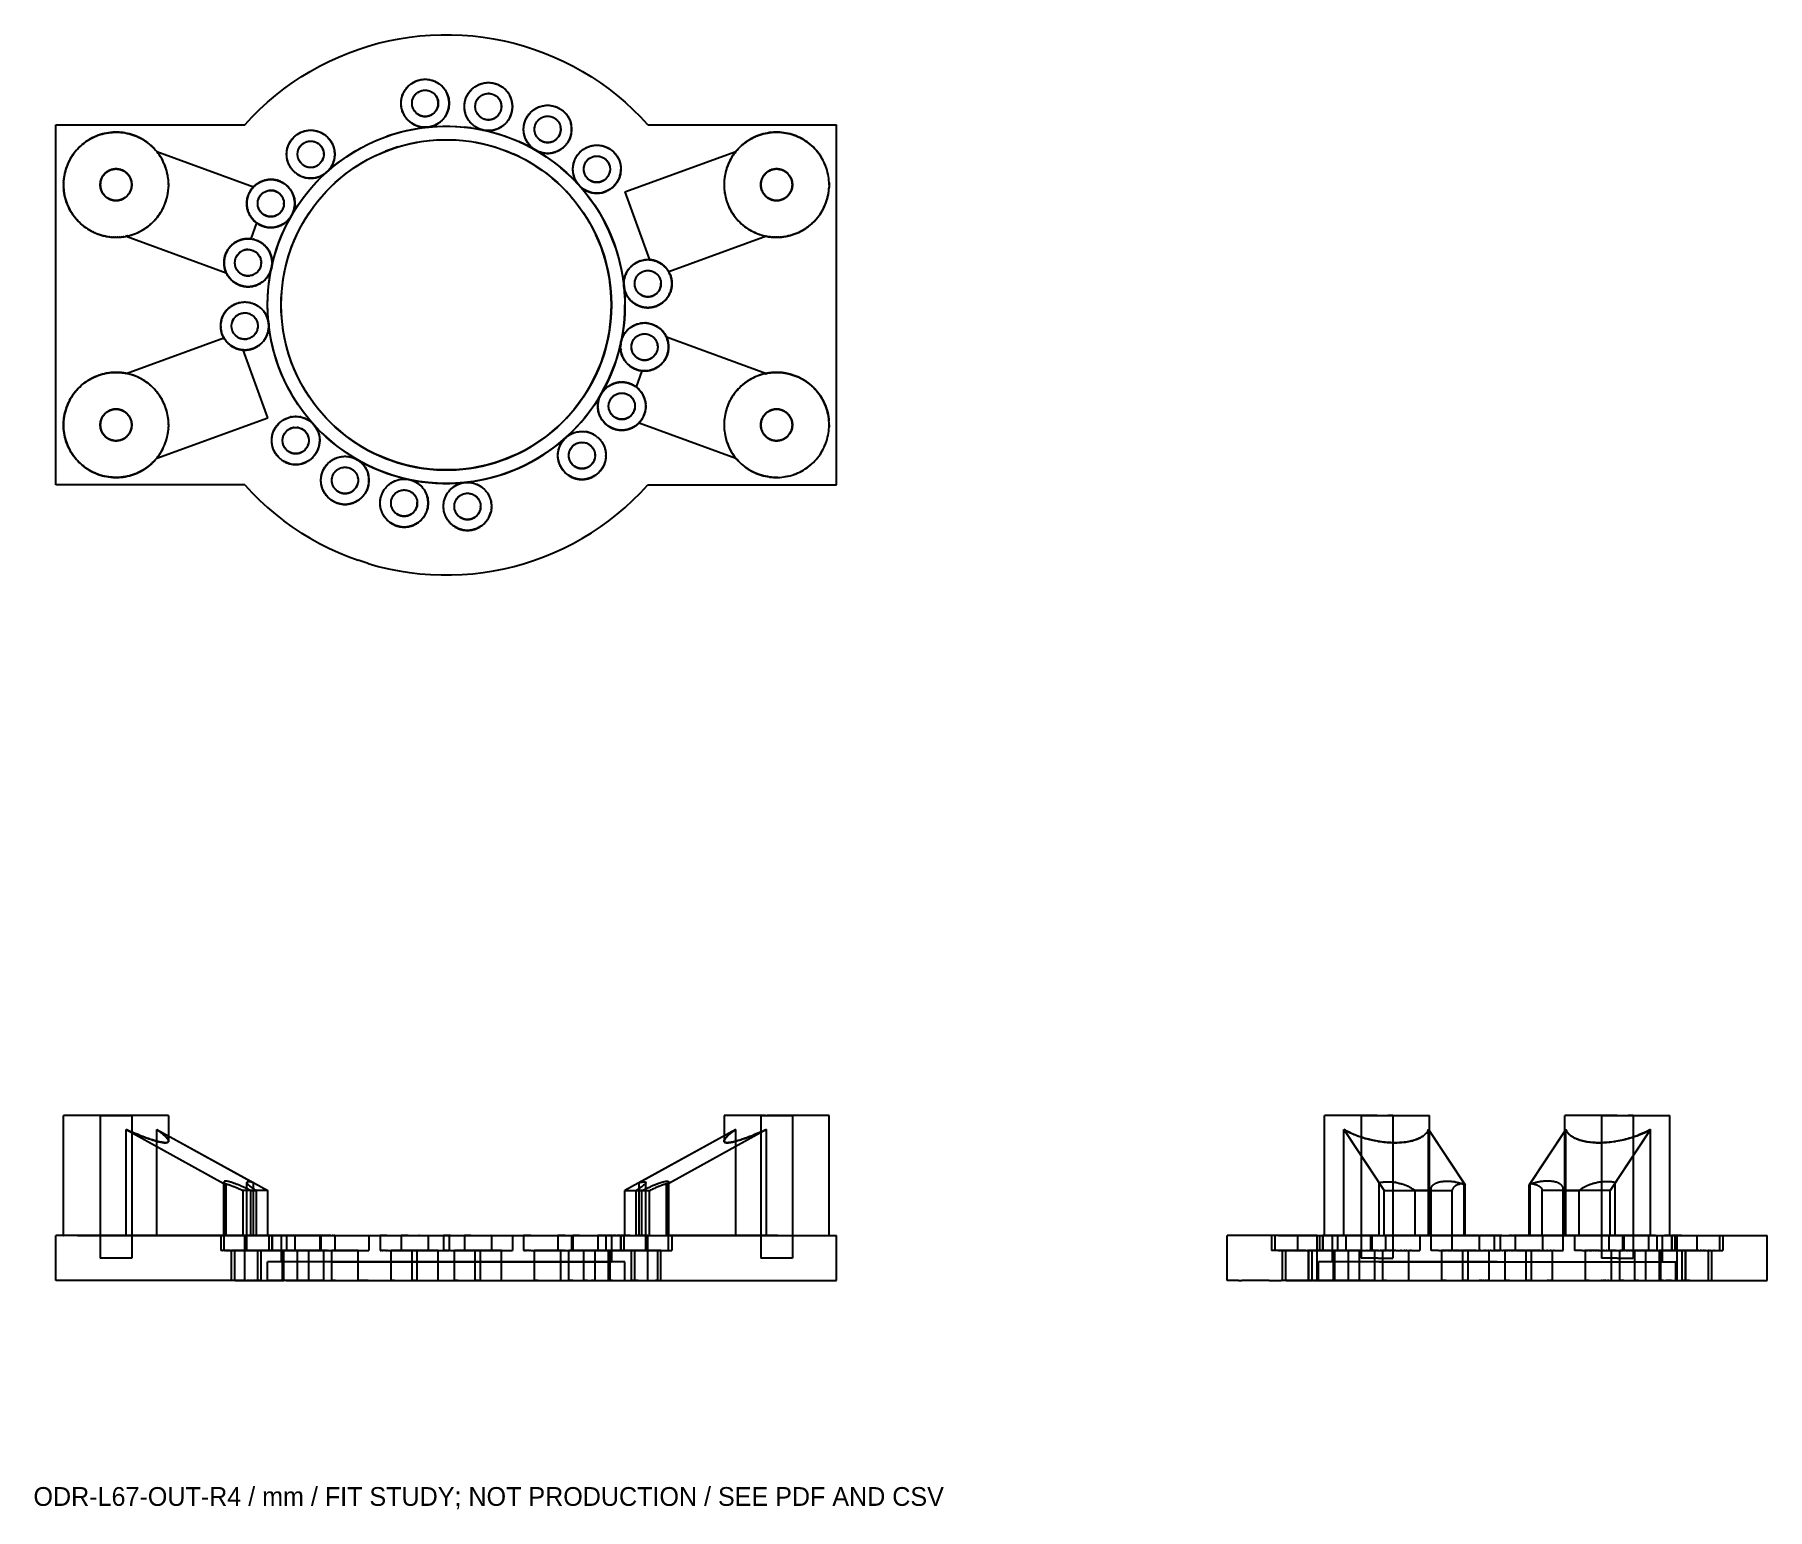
# Model space of a CAD drawing. Header units: millimetres. Extents: x -55 to 176, y -160 to 36.
import ezdxf

# ---------------------------------------------------------------- set-up
doc = ezdxf.new("R2010")
doc.units = ezdxf.units.MM
for name, color, linetype in [('XY', 7, 'Continuous'), ('XZ', 7, 'Continuous'), ('YZ', 7, 'Continuous')]:
    doc.layers.add(name, color=color, linetype=linetype)

msp = doc.modelspace()

# ---------------------------------------------------------------- texts
msp.add_text('ODR-L67-OUT-R4 / mm / FIT STUDY; NOT PRODUCTION / SEE PDF AND CSV', height=2.5).set_placement((-55, -160))

# ---------------------------------------------------------------- linework, layer by layer
for centre, radius in [((-2.82, 26.85), 3.2), ((-2.82, 26.85), 1.75), ((5.61, 26.41), 3.2), ((5.61, 26.41), 1.75), ((13.5, 23.38), 3.2), ((0, 0), 23.8), ((-18.07, 20.06), 3.2), ((13.5, 23.38), 1.75), ((0, 0), 22), ((-18.07, 20.06), 1.75), ((20.06, 18.07), 3.2), ((20.06, 18.07), 1.75), ((-44, 16), 2.1), ((-23.38, 13.5), 3.2), ((44, 16), 2.1), ((-23.38, 13.5), 1.75), ((-26.41, 5.61), 3.2), ((-26.41, 5.61), 1.75), ((26.85, 2.82), 3.2), ((26.85, 2.82), 1.75), ((-26.85, -2.82), 3.2), ((-26.85, -2.82), 1.75), ((26.41, -5.61), 3.2), ((26.41, -5.61), 1.75), ((23.38, -13.5), 3.2), ((23.38, -13.5), 1.75), ((-44, -16), 2.1), ((-20.06, -18.07), 3.2), ((44, -16), 2.1), ((-20.06, -18.07), 1.75), ((18.07, -20.06), 3.2), ((18.07, -20.06), 1.75), ((-13.5, -23.38), 3.2), ((-13.5, -23.38), 1.75), ((-5.61, -26.41), 3.2), ((-5.61, -26.41), 1.75), ((2.82, -26.85), 3.2), ((2.82, -26.85), 1.75)]:
    msp.add_circle(centre, radius)
at = {"layer": 'XY'}
for p, q in [((-10.41, 34.46), (-9.06, 34.84)), ((-9.06, 34.84), (-7.69, 35.17)), ((-7.69, 35.17), (-6.3, 35.44)), ((-6.3, 35.44), (-4.91, 35.66)), ((-4.91, 35.66), (-3.52, 35.83)), ((-3.52, 35.83), (-2.11, 35.94)), ((-2.11, 35.94), (-0.7, 35.99)), ((-0.7, 35.99), (0.7, 35.99)), ((0.7, 35.99), (2.11, 35.94)), ((2.11, 35.94), (3.52, 35.83)), ((3.52, 35.83), (4.91, 35.66)), ((4.91, 35.66), (6.3, 35.44)), ((6.3, 35.44), (7.69, 35.17)), ((7.69, 35.17), (9.06, 34.84)), ((9.06, 34.84), (10.41, 34.46)), ((-16.91, 31.78), (-15.65, 32.42)), ((-15.65, 32.42), (-14.37, 33.01)), ((-14.37, 33.01), (-13.07, 33.54)), ((-13.07, 33.54), (-11.75, 34.03)), ((-11.75, 34.03), (-10.41, 34.46)), ((10.41, 34.46), (11.75, 34.03)), ((11.75, 34.03), (13.07, 33.54)), ((13.07, 33.54), (14.37, 33.01)), ((14.37, 33.01), (15.65, 32.42)), ((15.65, 32.42), (16.91, 31.78)), ((-20.52, 29.58), (-19.34, 30.36)), ((-19.34, 30.36), (-18.14, 31.1)), ((-18.14, 31.1), (-16.91, 31.78)), ((-3.39, 30), (-3.27, 30.02)), ((-3.27, 30.02), (-3.14, 30.04)), ((-3.14, 30.04), (-3.01, 30.05)), ((-3.01, 30.05), (-2.89, 30.05)), ((-2.89, 30.05), (-2.76, 30.05)), ((-2.76, 30.05), (-2.63, 30.05)), ((-2.63, 30.05), (-2.5, 30.04)), ((-2.5, 30.04), (-2.38, 30.02)), ((-2.38, 30.02), (-2.25, 30)), ((16.91, 31.78), (18.14, 31.1)), ((18.14, 31.1), (19.34, 30.36)), ((19.34, 30.36), (20.52, 29.58)), ((-23.84, 26.98), (-22.76, 27.89)), ((-22.76, 27.89), (-21.66, 28.76)), ((-21.66, 28.76), (-20.52, 29.58)), ((-5.93, 27.61), (-5.9, 27.73)), ((-5.9, 27.73), (-5.86, 27.85)), ((-5.86, 27.85), (-5.82, 27.97)), ((-5.82, 27.97), (-5.77, 28.09)), ((-5.77, 28.09), (-5.72, 28.21)), ((-5.72, 28.21), (-5.66, 28.32)), ((-5.66, 28.32), (-5.6, 28.43)), ((-5.6, 28.43), (-5.54, 28.54)), ((-5.54, 28.54), (-5.47, 28.65)), ((-5.47, 28.65), (-5.4, 28.75)), ((-5.4, 28.75), (-5.32, 28.85)), ((-5.32, 28.85), (-5.24, 28.95)), ((-5.24, 28.95), (-5.15, 29.05)), ((-5.15, 29.05), (-5.06, 29.14)), ((-5.06, 29.14), (-4.97, 29.22)), ((-4.97, 29.22), (-4.87, 29.31)), ((-4.87, 29.31), (-4.77, 29.39)), ((-4.77, 29.39), (-4.67, 29.46)), ((-4.67, 29.46), (-4.57, 29.53)), ((-4.57, 29.53), (-4.46, 29.6)), ((-4.46, 29.6), (-4.35, 29.66)), ((-4.38, 27.66), (-4.34, 27.72)), ((-4.35, 29.66), (-4.24, 29.72)), ((-4.34, 27.72), (-4.31, 27.78)), ((-4.31, 27.78), (-4.27, 27.84)), ((-4.27, 27.84), (-4.23, 27.89)), ((-4.24, 29.72), (-4.12, 29.78)), ((-4.23, 27.89), (-4.19, 27.95)), ((-4.19, 27.95), (-4.14, 28)), ((-4.14, 28), (-4.1, 28.05)), ((-4.12, 29.78), (-4, 29.83)), ((-4.1, 28.05), (-4.05, 28.1)), ((-4.05, 28.1), (-4, 28.15)), ((-4, 29.83), (-3.88, 29.87)), ((-4, 28.15), (-3.94, 28.2)), ((-3.94, 28.2), (-3.89, 28.24)), ((-3.89, 28.24), (-3.83, 28.28)), ((-3.88, 29.87), (-3.76, 29.91)), ((-3.83, 28.28), (-3.78, 28.32)), ((-3.78, 28.32), (-3.72, 28.36)), ((-3.76, 29.91), (-3.64, 29.95)), ((-3.72, 28.36), (-3.66, 28.39)), ((-3.66, 28.39), (-3.59, 28.42)), ((-3.64, 29.95), (-3.52, 29.98)), ((-3.59, 28.42), (-3.53, 28.45)), ((-3.53, 28.45), (-3.47, 28.48)), ((-3.52, 29.98), (-3.39, 30)), ((-3.47, 28.48), (-3.4, 28.5)), ((-3.4, 28.5), (-3.34, 28.52)), ((-3.34, 28.52), (-3.27, 28.54)), ((-3.27, 28.54), (-3.2, 28.56)), ((-3.2, 28.56), (-3.13, 28.57)), ((-3.13, 28.57), (-3.07, 28.59)), ((-3.07, 28.59), (-3, 28.59)), ((-3, 28.59), (-2.93, 28.6)), ((-2.93, 28.6), (-2.86, 28.6)), ((-2.86, 28.6), (-2.79, 28.6)), ((-2.79, 28.6), (-2.72, 28.6)), ((-2.72, 28.6), (-2.65, 28.59)), ((-2.65, 28.59), (-2.58, 28.59)), ((-2.58, 28.59), (-2.51, 28.57)), ((-2.51, 28.57), (-2.44, 28.56)), ((-2.44, 28.56), (-2.37, 28.54)), ((-2.37, 28.54), (-2.31, 28.52)), ((-2.31, 28.52), (-2.24, 28.5)), ((-2.25, 30), (-2.13, 29.98)), ((-2.24, 28.5), (-2.18, 28.48)), ((-2.18, 28.48), (-2.11, 28.45)), ((-2.13, 29.98), (-2, 29.95)), ((-2.11, 28.45), (-2.05, 28.42)), ((-2.05, 28.42), (-1.99, 28.39)), ((-2, 29.95), (-1.88, 29.91)), ((-1.99, 28.39), (-1.93, 28.36)), ((-1.93, 28.36), (-1.87, 28.32)), ((-1.88, 29.91), (-1.76, 29.87)), ((-1.87, 28.32), (-1.81, 28.28)), ((-1.81, 28.28), (-1.75, 28.24)), ((-1.76, 29.87), (-1.64, 29.83)), ((-1.75, 28.24), (-1.7, 28.2)), ((-1.7, 28.2), (-1.65, 28.15)), ((-1.6, 28.1), (-1.65, 28.15)), ((-1.64, 29.83), (-1.52, 29.78)), ((-1.55, 28.05), (-1.6, 28.1)), ((-1.5, 28), (-1.55, 28.05)), ((-1.52, 29.78), (-1.41, 29.72)), ((-1.46, 27.95), (-1.5, 28)), ((-1.41, 27.89), (-1.46, 27.95)), ((-1.41, 29.72), (-1.3, 29.66)), ((-1.37, 27.84), (-1.41, 27.89)), ((-1.34, 27.78), (-1.37, 27.84)), ((-1.3, 27.72), (-1.34, 27.78)), ((-1.3, 29.66), (-1.19, 29.6)), ((-1.27, 27.66), (-1.3, 27.72)), ((-1.19, 29.6), (-1.08, 29.53)), ((-1.08, 29.53), (-0.97, 29.46)), ((-0.97, 29.46), (-0.87, 29.39)), ((-0.77, 29.31), (-0.87, 29.39)), ((-0.67, 29.22), (-0.77, 29.31)), ((-0.58, 29.14), (-0.67, 29.22)), ((-0.49, 29.05), (-0.58, 29.14)), ((-0.41, 28.95), (-0.49, 29.05)), ((-0.33, 28.85), (-0.41, 28.95)), ((-0.25, 28.75), (-0.33, 28.85)), ((-0.17, 28.65), (-0.25, 28.75)), ((-0.11, 28.54), (-0.17, 28.65)), ((-0.04, 28.43), (-0.11, 28.54)), ((0.02, 28.32), (-0.04, 28.43)), ((0.08, 28.21), (0.02, 28.32)), ((0.13, 28.09), (0.08, 28.21)), ((0.17, 27.97), (0.13, 28.09)), ((0.22, 27.85), (0.17, 27.97)), ((0.25, 27.73), (0.22, 27.85)), ((0.29, 27.61), (0.25, 27.73)), ((2.66, 27.65), (2.71, 27.77)), ((2.71, 27.77), (2.77, 27.88)), ((2.77, 27.88), (2.83, 27.99)), ((2.83, 27.99), (2.9, 28.1)), ((2.9, 28.1), (2.97, 28.21)), ((2.97, 28.21), (3.04, 28.31)), ((3.04, 28.31), (3.12, 28.41)), ((3.12, 28.41), (3.2, 28.51)), ((3.2, 28.51), (3.28, 28.6)), ((3.28, 28.6), (3.37, 28.7)), ((3.37, 28.7), (3.47, 28.78)), ((3.47, 28.78), (3.56, 28.87)), ((3.56, 28.87), (3.66, 28.95)), ((3.66, 28.95), (3.76, 29.02)), ((3.76, 29.02), (3.87, 29.09)), ((3.87, 29.09), (3.98, 29.16)), ((3.98, 29.16), (4.09, 29.22)), ((4.09, 29.22), (4.2, 29.28)), ((4.2, 29.28), (4.32, 29.34)), ((4.32, 29.34), (4.43, 29.38)), ((4.39, 27.66), (4.44, 27.71)), ((4.43, 29.38), (4.55, 29.43)), ((4.44, 27.71), (4.49, 27.75)), ((4.49, 27.75), (4.55, 27.8)), ((4.55, 29.43), (4.67, 29.47)), ((4.55, 27.8), (4.6, 27.84)), ((4.6, 27.84), (4.66, 27.88)), ((4.66, 27.88), (4.72, 27.91)), ((4.67, 29.47), (4.8, 29.5)), ((4.72, 27.91), (4.78, 27.95)), ((4.78, 27.95), (4.84, 27.98)), ((4.8, 29.5), (4.92, 29.53)), ((4.84, 27.98), (4.9, 28.01)), ((4.9, 28.01), (4.97, 28.04)), ((4.92, 29.53), (5.04, 29.56)), ((4.97, 28.04), (5.03, 28.06)), ((5.03, 28.06), (5.1, 28.08)), ((5.04, 29.56), (5.17, 29.58)), ((5.1, 28.08), (5.17, 28.1)), ((5.17, 29.58), (5.3, 29.59)), ((5.17, 28.1), (5.23, 28.12)), ((5.23, 28.12), (5.3, 28.13)), ((5.3, 29.59), (5.42, 29.6)), ((5.3, 28.13), (5.37, 28.14)), ((5.37, 28.14), (5.44, 28.15)), ((5.42, 29.6), (5.55, 29.61)), ((5.44, 28.15), (5.51, 28.16)), ((5.51, 28.16), (5.58, 28.16)), ((5.55, 29.61), (5.68, 29.61)), ((5.65, 28.16), (5.58, 28.16)), ((5.72, 28.16), (5.65, 28.16)), ((5.68, 29.61), (5.8, 29.6)), ((5.72, 28.16), (5.79, 28.15)), ((5.79, 28.15), (5.86, 28.14)), ((5.8, 29.6), (5.93, 29.59)), ((5.86, 28.14), (5.93, 28.13)), ((5.93, 29.59), (6.06, 29.58)), ((5.93, 28.13), (5.99, 28.12)), ((5.99, 28.12), (6.06, 28.1)), ((6.06, 29.58), (6.18, 29.56)), ((6.06, 28.1), (6.13, 28.08)), ((6.13, 28.08), (6.19, 28.06)), ((6.18, 29.56), (6.31, 29.53)), ((6.19, 28.06), (6.26, 28.04)), ((6.26, 28.04), (6.32, 28.01)), ((6.31, 29.53), (6.43, 29.5)), ((6.32, 28.01), (6.39, 27.98)), ((6.39, 27.98), (6.45, 27.95)), ((6.43, 29.5), (6.55, 29.47)), ((6.45, 27.95), (6.51, 27.91)), ((6.51, 27.91), (6.57, 27.88)), ((6.55, 29.47), (6.67, 29.43)), ((6.57, 27.88), (6.63, 27.84)), ((6.63, 27.84), (6.68, 27.8)), ((6.67, 29.43), (6.79, 29.38)), ((6.68, 27.8), (6.74, 27.75)), ((6.74, 27.75), (6.79, 27.71)), ((6.79, 29.38), (6.91, 29.34)), ((6.79, 27.71), (6.84, 27.66)), ((6.91, 29.34), (7.03, 29.28)), ((7.03, 29.28), (7.14, 29.22)), ((7.14, 29.22), (7.25, 29.16)), ((7.25, 29.16), (7.36, 29.09)), ((7.36, 29.09), (7.46, 29.02)), ((7.46, 29.02), (7.57, 28.95)), ((7.57, 28.95), (7.67, 28.87)), ((7.67, 28.87), (7.76, 28.78)), ((7.76, 28.78), (7.85, 28.7)), ((7.85, 28.7), (7.94, 28.6)), ((7.94, 28.6), (8.03, 28.51)), ((8.03, 28.51), (8.11, 28.41)), ((8.11, 28.41), (8.19, 28.31)), ((8.19, 28.31), (8.26, 28.21)), ((8.33, 28.1), (8.26, 28.21)), ((8.4, 27.99), (8.33, 28.1)), ((8.46, 27.88), (8.4, 27.99)), ((8.51, 27.77), (8.46, 27.88)), ((8.56, 27.65), (8.51, 27.77)), ((20.52, 29.58), (21.66, 28.76)), ((21.66, 28.76), (22.76, 27.89)), ((22.76, 27.89), (23.84, 26.98)), ((-25.87, 25.03), (-24.87, 26.02)), ((-24.87, 26.02), (-23.84, 26.98)), ((-6.02, 26.98), (-6.01, 27.11)), ((-6.02, 26.85), (-6.02, 26.98)), ((-6.02, 26.72), (-6.02, 26.85)), ((-6.01, 26.6), (-6.02, 26.72)), ((-6.01, 27.11), (-6, 27.23)), ((-6, 26.47), (-6.01, 26.6)), ((-6, 27.23), (-5.98, 27.36)), ((-5.98, 26.35), (-6, 26.47)), ((-5.98, 27.36), (-5.96, 27.48)), ((-5.96, 26.22), (-5.98, 26.35)), ((-5.96, 27.48), (-5.93, 27.61)), ((-5.93, 26.1), (-5.96, 26.22)), ((-5.9, 25.97), (-5.93, 26.1)), ((-5.86, 25.85), (-5.9, 25.97)), ((-5.82, 25.73), (-5.86, 25.85)), ((-5.77, 25.61), (-5.82, 25.73)), ((-5.72, 25.5), (-5.77, 25.61)), ((-5.66, 25.38), (-5.72, 25.5)), ((-4.57, 26.99), (-4.56, 27.06)), ((-4.57, 26.92), (-4.57, 26.99)), ((-4.57, 26.85), (-4.57, 26.92)), ((-4.57, 26.78), (-4.57, 26.85)), ((-4.57, 26.71), (-4.57, 26.78)), ((-4.56, 26.64), (-4.57, 26.71)), ((-4.56, 27.06), (-4.55, 27.13)), ((-4.55, 26.57), (-4.56, 26.64)), ((-4.55, 27.13), (-4.54, 27.2)), ((-4.54, 26.51), (-4.55, 26.57)), ((-4.54, 27.2), (-4.52, 27.27)), ((-4.52, 26.44), (-4.54, 26.51)), ((-4.52, 27.27), (-4.5, 27.33)), ((-4.5, 26.37), (-4.52, 26.44)), ((-4.5, 27.33), (-4.48, 27.4)), ((-4.48, 26.3), (-4.5, 26.37)), ((-4.48, 27.4), (-4.46, 27.47)), ((-4.46, 26.24), (-4.48, 26.3)), ((-4.46, 27.47), (-4.44, 27.53)), ((-4.44, 26.17), (-4.46, 26.24)), ((-4.44, 27.53), (-4.41, 27.59)), ((-4.41, 26.11), (-4.44, 26.17)), ((-4.41, 27.59), (-4.38, 27.66)), ((-4.38, 26.05), (-4.41, 26.11)), ((-4.34, 25.99), (-4.38, 26.05)), ((-4.31, 25.93), (-4.34, 25.99)), ((-4.27, 25.87), (-4.31, 25.93)), ((-4.23, 25.81), (-4.27, 25.87)), ((-4.19, 25.76), (-4.23, 25.81)), ((-4.14, 25.7), (-4.19, 25.76)), ((-4.1, 25.65), (-4.14, 25.7)), ((-4.1, 25.65), (-4.05, 25.6)), ((-4.05, 25.6), (-4, 25.55)), ((-4, 25.55), (-3.94, 25.51)), ((-3.94, 25.51), (-3.89, 25.47)), ((-3.89, 25.47), (-3.83, 25.42)), ((-3.83, 25.42), (-3.78, 25.38)), ((-1.87, 25.38), (-1.81, 25.42)), ((-1.81, 25.42), (-1.75, 25.47)), ((-1.75, 25.47), (-1.7, 25.51)), ((-1.7, 25.51), (-1.65, 25.55)), ((-1.65, 25.55), (-1.6, 25.6)), ((-1.6, 25.6), (-1.55, 25.65)), ((-1.55, 25.65), (-1.5, 25.7)), ((-1.5, 25.7), (-1.46, 25.76)), ((-1.46, 25.76), (-1.41, 25.81)), ((-1.41, 25.81), (-1.37, 25.87)), ((-1.37, 25.87), (-1.34, 25.93)), ((-1.34, 25.93), (-1.3, 25.99)), ((-1.3, 25.99), (-1.27, 26.05)), ((-1.24, 27.59), (-1.27, 27.66)), ((-1.27, 26.05), (-1.24, 26.11)), ((-1.21, 27.53), (-1.24, 27.59)), ((-1.24, 26.11), (-1.21, 26.17)), ((-1.18, 27.47), (-1.21, 27.53)), ((-1.21, 26.17), (-1.18, 26.24)), ((-1.16, 27.4), (-1.18, 27.47)), ((-1.18, 26.24), (-1.16, 26.3)), ((-1.14, 27.33), (-1.16, 27.4)), ((-1.16, 26.3), (-1.14, 26.37)), ((-1.12, 27.27), (-1.14, 27.33)), ((-1.14, 26.37), (-1.12, 26.44)), ((-1.11, 27.2), (-1.12, 27.27)), ((-1.12, 26.44), (-1.11, 26.51)), ((-1.09, 27.13), (-1.11, 27.2)), ((-1.11, 26.51), (-1.09, 26.57)), ((-1.08, 27.06), (-1.09, 27.13)), ((-1.09, 26.57), (-1.08, 26.64)), ((-1.08, 26.99), (-1.08, 27.06)), ((-1.07, 26.92), (-1.08, 26.99)), ((-1.08, 26.71), (-1.07, 26.78)), ((-1.08, 26.64), (-1.08, 26.71)), ((-1.07, 26.85), (-1.07, 26.92)), ((-1.07, 26.78), (-1.07, 26.85)), ((0.02, 25.38), (0.08, 25.5)), ((0.08, 25.5), (0.13, 25.61)), ((0.13, 25.61), (0.17, 25.73)), ((0.17, 25.73), (0.22, 25.85)), ((0.22, 25.85), (0.25, 25.97)), ((0.25, 25.97), (0.29, 26.1)), ((0.31, 27.48), (0.29, 27.61)), ((0.29, 26.1), (0.31, 26.22)), ((0.34, 27.36), (0.31, 27.48)), ((0.31, 26.22), (0.34, 26.35)), ((0.35, 27.23), (0.34, 27.36)), ((0.34, 26.35), (0.35, 26.47)), ((0.37, 27.11), (0.35, 27.23)), ((0.35, 26.47), (0.37, 26.6)), ((0.38, 26.98), (0.37, 27.11)), ((0.37, 26.6), (0.38, 26.72)), ((0.38, 26.85), (0.38, 26.98)), ((0.38, 26.72), (0.38, 26.85)), ((2.41, 26.41), (2.42, 26.54)), ((2.42, 26.28), (2.41, 26.41)), ((2.42, 26.66), (2.44, 26.79)), ((2.42, 26.54), (2.42, 26.66)), ((2.42, 26.16), (2.42, 26.28)), ((2.44, 26.03), (2.42, 26.16)), ((2.44, 26.79), (2.45, 26.92)), ((2.45, 25.9), (2.44, 26.03)), ((2.45, 26.92), (2.48, 27.04)), ((2.48, 25.78), (2.45, 25.9)), ((2.48, 27.04), (2.5, 27.17)), ((2.5, 25.65), (2.48, 25.78)), ((2.5, 27.17), (2.54, 27.29)), ((2.54, 25.53), (2.5, 25.65)), ((2.54, 27.29), (2.57, 27.41)), ((2.57, 25.41), (2.54, 25.53)), ((2.57, 27.41), (2.62, 27.53)), ((2.62, 25.29), (2.57, 25.41)), ((2.62, 27.53), (2.66, 27.65)), ((3.86, 26.48), (3.87, 26.55)), ((3.86, 26.41), (3.86, 26.48)), ((3.86, 26.34), (3.86, 26.41)), ((3.87, 26.27), (3.86, 26.34)), ((3.87, 26.55), (3.88, 26.62)), ((3.88, 26.2), (3.87, 26.27)), ((3.88, 26.62), (3.89, 26.69)), ((3.89, 26.13), (3.88, 26.2)), ((3.89, 26.69), (3.9, 26.76)), ((3.9, 26.06), (3.89, 26.13)), ((3.9, 26.76), (3.91, 26.82)), ((3.91, 26), (3.9, 26.06)), ((3.91, 26.82), (3.93, 26.89)), ((3.93, 25.93), (3.91, 26)), ((3.93, 26.89), (3.95, 26.96)), ((3.95, 25.86), (3.93, 25.93)), ((3.95, 26.96), (3.97, 27.02)), ((3.97, 25.8), (3.95, 25.86)), ((3.97, 27.02), (4, 27.09)), ((4, 25.73), (3.97, 25.8)), ((4, 27.09), (4.03, 27.15)), ((4.03, 25.67), (4, 25.73)), ((4.03, 27.15), (4.06, 27.21)), ((4.06, 25.61), (4.03, 25.67)), ((4.06, 27.21), (4.09, 27.27)), ((4.09, 25.55), (4.06, 25.61)), ((4.09, 27.27), (4.13, 27.33)), ((4.13, 25.49), (4.09, 25.55)), ((4.13, 27.33), (4.17, 27.39)), ((4.17, 25.43), (4.13, 25.49)), ((4.17, 27.39), (4.21, 27.45)), ((4.21, 25.37), (4.17, 25.43)), ((4.21, 27.45), (4.25, 27.5)), ((4.25, 27.5), (4.29, 27.56)), ((4.29, 27.56), (4.34, 27.61)), ((4.34, 27.61), (4.39, 27.66)), ((6.84, 27.66), (6.89, 27.61)), ((6.89, 27.61), (6.93, 27.56)), ((6.93, 27.56), (6.98, 27.5)), ((6.98, 27.5), (7.02, 27.45)), ((7.02, 27.45), (7.06, 27.39)), ((7.02, 25.37), (7.06, 25.43)), ((7.06, 27.39), (7.1, 27.33)), ((7.06, 25.43), (7.1, 25.49)), ((7.1, 27.33), (7.13, 27.27)), ((7.1, 25.49), (7.13, 25.55)), ((7.17, 27.21), (7.13, 27.27)), ((7.13, 25.55), (7.17, 25.61)), ((7.2, 27.15), (7.17, 27.21)), ((7.17, 25.61), (7.2, 25.67)), ((7.23, 27.09), (7.2, 27.15)), ((7.2, 25.67), (7.23, 25.73)), ((7.25, 27.02), (7.23, 27.09)), ((7.23, 25.73), (7.25, 25.8)), ((7.28, 26.96), (7.25, 27.02)), ((7.25, 25.8), (7.28, 25.86)), ((7.3, 26.89), (7.28, 26.96)), ((7.28, 25.86), (7.3, 25.93)), ((7.31, 26.82), (7.3, 26.89)), ((7.3, 25.93), (7.31, 26)), ((7.33, 26.76), (7.31, 26.82)), ((7.31, 26), (7.33, 26.06)), ((7.34, 26.69), (7.33, 26.76)), ((7.33, 26.06), (7.34, 26.13)), ((7.35, 26.62), (7.34, 26.69)), ((7.34, 26.13), (7.35, 26.2)), ((7.36, 26.55), (7.35, 26.62)), ((7.35, 26.2), (7.36, 26.27)), ((7.36, 26.48), (7.36, 26.55)), ((7.36, 26.41), (7.36, 26.48)), ((7.36, 26.34), (7.36, 26.41)), ((7.36, 26.27), (7.36, 26.34)), ((8.61, 27.53), (8.56, 27.65)), ((8.65, 27.41), (8.61, 27.53)), ((8.61, 25.29), (8.65, 25.41)), ((8.69, 27.29), (8.65, 27.41)), ((8.65, 25.41), (8.69, 25.53)), ((8.72, 27.17), (8.69, 27.29)), ((8.69, 25.53), (8.72, 25.65)), ((8.75, 27.04), (8.72, 27.17)), ((8.72, 25.65), (8.75, 25.78)), ((8.77, 26.92), (8.75, 27.04)), ((8.75, 25.78), (8.77, 25.9)), ((8.79, 26.79), (8.77, 26.92)), ((8.77, 25.9), (8.79, 26.03)), ((8.8, 26.66), (8.79, 26.79)), ((8.79, 26.03), (8.8, 26.16)), ((8.81, 26.54), (8.8, 26.66)), ((8.8, 26.16), (8.81, 26.28)), ((8.81, 26.41), (8.81, 26.54)), ((8.81, 26.28), (8.81, 26.41)), ((11, 25.38), (11.09, 25.48)), ((11.09, 25.48), (11.17, 25.58)), ((11.17, 25.58), (11.26, 25.67)), ((11.26, 25.67), (11.35, 25.76)), ((11.35, 25.76), (11.45, 25.84)), ((11.45, 25.84), (11.55, 25.92)), ((11.55, 25.92), (11.65, 25.99)), ((11.65, 25.99), (11.76, 26.07)), ((11.76, 26.07), (11.86, 26.13)), ((11.86, 26.13), (11.97, 26.2)), ((11.97, 26.2), (12.09, 26.25)), ((12.09, 26.25), (12.2, 26.31)), ((12.2, 26.31), (12.32, 26.36)), ((12.32, 26.36), (12.44, 26.4)), ((12.44, 26.4), (12.56, 26.44)), ((12.56, 26.44), (12.68, 26.48)), ((12.68, 26.48), (12.81, 26.51)), ((12.81, 26.51), (12.93, 26.53)), ((12.93, 26.53), (13.06, 26.55)), ((13.06, 26.55), (13.18, 26.57)), ((13.18, 26.57), (13.31, 26.58)), ((13.31, 26.58), (13.44, 26.58)), ((13.44, 26.58), (13.56, 26.58)), ((13.56, 26.58), (13.69, 26.58)), ((13.69, 26.58), (13.82, 26.57)), ((13.82, 26.57), (13.94, 26.55)), ((13.94, 26.55), (14.07, 26.53)), ((14.07, 26.53), (14.19, 26.51)), ((14.19, 26.51), (14.32, 26.48)), ((14.32, 26.48), (14.44, 26.44)), ((14.44, 26.44), (14.56, 26.4)), ((14.56, 26.4), (14.68, 26.36)), ((14.68, 26.36), (14.8, 26.31)), ((14.8, 26.31), (14.91, 26.25)), ((14.91, 26.25), (15.03, 26.2)), ((15.03, 26.2), (15.14, 26.13)), ((15.14, 26.13), (15.24, 26.07)), ((15.24, 26.07), (15.35, 25.99)), ((15.35, 25.99), (15.45, 25.92)), ((15.45, 25.92), (15.55, 25.84)), ((15.55, 25.84), (15.65, 25.76)), ((15.65, 25.76), (15.74, 25.67)), ((15.74, 25.67), (15.83, 25.58)), ((15.83, 25.58), (15.91, 25.48)), ((15.91, 25.48), (16, 25.38)), ((23.84, 26.98), (24.87, 26.02)), ((24.87, 26.02), (25.87, 25.03)), ((-52, -24), (-52, 24)), ((-52, 24), (-26.83, 24)), ((-26.83, 24), (-25.87, 25.03)), ((-19.25, 23.04), (-19.13, 23.08)), ((-19.13, 23.08), (-19.01, 23.12)), ((-19.01, 23.12), (-18.88, 23.16)), ((-18.88, 23.16), (-18.76, 23.19)), ((-18.76, 23.19), (-18.64, 23.21)), ((-18.64, 23.21), (-18.51, 23.23)), ((-18.51, 23.23), (-18.38, 23.25)), ((-18.38, 23.25), (-18.26, 23.26)), ((-18.26, 23.26), (-18.13, 23.26)), ((-18.13, 23.26), (-18, 23.26)), ((-18, 23.26), (-17.88, 23.26)), ((-17.88, 23.26), (-17.75, 23.25)), ((-17.75, 23.25), (-17.62, 23.23)), ((-17.62, 23.23), (-17.5, 23.21)), ((-17.5, 23.21), (-17.37, 23.19)), ((-17.37, 23.19), (-17.25, 23.16)), ((-17.25, 23.16), (-17.13, 23.12)), ((-17.13, 23.12), (-17.01, 23.08)), ((-17.01, 23.08), (-16.89, 23.04)), ((-5.16, 23.23), (-6.08, 23.01)), ((-5.6, 25.27), (-5.66, 25.38)), ((-5.54, 25.16), (-5.6, 25.27)), ((-5.47, 25.05), (-5.54, 25.16)), ((-5.4, 24.95), (-5.47, 25.05)), ((-5.32, 24.85), (-5.4, 24.95)), ((-5.24, 24.75), (-5.32, 24.85)), ((-5.15, 24.66), (-5.24, 24.75)), ((-5.16, 23.23), (-4.24, 23.42)), ((-5.06, 24.57), (-5.15, 24.66)), ((-5.06, 24.57), (-4.97, 24.48)), ((-4.97, 24.48), (-4.87, 24.4)), ((-4.87, 24.4), (-4.77, 24.32)), ((-4.77, 24.32), (-4.67, 24.24)), ((-4.67, 24.24), (-4.57, 24.17)), ((-4.57, 24.17), (-4.46, 24.1)), ((-4.46, 24.1), (-4.35, 24.04)), ((-4.35, 24.04), (-4.24, 23.98)), ((-4.24, 23.98), (-4.12, 23.93)), ((-4.24, 23.42), (-3.3, 23.57)), ((-4.12, 23.93), (-4, 23.88)), ((-4, 23.88), (-3.88, 23.83)), ((-3.88, 23.83), (-3.76, 23.79)), ((-3.78, 25.38), (-3.72, 25.35)), ((-3.76, 23.79), (-3.64, 23.76)), ((-3.72, 25.35), (-3.66, 25.31)), ((-3.66, 25.31), (-3.59, 25.28)), ((-3.64, 23.76), (-3.52, 23.73)), ((-3.59, 25.28), (-3.53, 25.25)), ((-3.53, 25.25), (-3.47, 25.23)), ((-3.52, 23.73), (-3.39, 23.7)), ((-3.47, 25.23), (-3.4, 25.2)), ((-3.4, 25.2), (-3.34, 25.18)), ((-3.39, 23.7), (-3.27, 23.68)), ((-3.34, 25.18), (-3.27, 25.16)), ((-3.3, 23.57), (-2.36, 23.68)), ((-3.27, 25.16), (-3.2, 25.14)), ((-3.27, 23.68), (-3.14, 23.67)), ((-3.2, 25.14), (-3.13, 25.13)), ((-3.14, 23.67), (-3.01, 23.66)), ((-3.13, 25.13), (-3.07, 25.12)), ((-3.07, 25.12), (-3, 25.11)), ((-3.01, 23.66), (-2.89, 23.65)), ((-3, 25.11), (-2.93, 25.11)), ((-2.93, 25.11), (-2.86, 25.1)), ((-2.89, 23.65), (-2.76, 23.65)), ((-2.86, 25.1), (-2.79, 25.1)), ((-2.79, 25.1), (-2.72, 25.11)), ((-2.76, 23.65), (-2.63, 23.66)), ((-2.72, 25.11), (-2.65, 25.11)), ((-2.65, 25.11), (-2.58, 25.12)), ((-2.63, 23.66), (-2.5, 23.67)), ((-2.58, 25.12), (-2.51, 25.13)), ((-2.51, 25.13), (-2.44, 25.14)), ((-2.5, 23.67), (-2.38, 23.68)), ((-2.44, 25.14), (-2.37, 25.16)), ((-2.38, 23.68), (-2.25, 23.7)), ((-2.37, 25.16), (-2.31, 25.18)), ((-2.36, 23.68), (-1.42, 23.76)), ((-2.31, 25.18), (-2.24, 25.2)), ((-2.25, 23.7), (-2.13, 23.73)), ((-2.24, 25.2), (-2.18, 25.23)), ((-2.18, 25.23), (-2.11, 25.25)), ((-2.13, 23.73), (-2, 23.76)), ((-2.11, 25.25), (-2.05, 25.28)), ((-2.05, 25.28), (-1.99, 25.31)), ((-2, 23.76), (-1.88, 23.79)), ((-1.99, 25.31), (-1.93, 25.35)), ((-1.93, 25.35), (-1.87, 25.38)), ((-1.88, 23.79), (-1.76, 23.83)), ((-1.76, 23.83), (-1.64, 23.88)), ((-1.64, 23.88), (-1.52, 23.93)), ((-1.52, 23.93), (-1.41, 23.98)), ((-1.42, 23.76), (-0.47, 23.8)), ((-1.41, 23.98), (-1.3, 24.04)), ((-1.3, 24.04), (-1.19, 24.1)), ((-1.19, 24.1), (-1.08, 24.17)), ((-1.08, 24.17), (-0.97, 24.24)), ((-0.97, 24.24), (-0.87, 24.32)), ((-0.87, 24.32), (-0.77, 24.4)), ((-0.77, 24.4), (-0.67, 24.48)), ((-0.67, 24.48), (-0.58, 24.57)), ((-0.58, 24.57), (-0.49, 24.66)), ((-0.49, 24.66), (-0.41, 24.75)), ((-0.47, 23.8), (0.47, 23.8)), ((-0.41, 24.75), (-0.33, 24.85)), ((-0.33, 24.85), (-0.25, 24.95)), ((-0.25, 24.95), (-0.17, 25.05)), ((-0.17, 25.05), (-0.11, 25.16)), ((-0.11, 25.16), (-0.04, 25.27)), ((-0.04, 25.27), (0.02, 25.38)), ((0.47, 23.8), (1.42, 23.76)), ((1.42, 23.76), (2.36, 23.68)), ((3.3, 23.57), (2.36, 23.68)), ((2.66, 25.17), (2.62, 25.29)), ((2.71, 25.05), (2.66, 25.17)), ((2.77, 24.94), (2.71, 25.05)), ((2.83, 24.83), (2.77, 24.94)), ((2.9, 24.72), (2.83, 24.83)), ((2.97, 24.61), (2.9, 24.72)), ((3.04, 24.51), (2.97, 24.61)), ((3.12, 24.41), (3.04, 24.51)), ((3.2, 24.31), (3.12, 24.41)), ((3.28, 24.22), (3.2, 24.31)), ((3.28, 24.22), (3.37, 24.12)), ((3.3, 23.57), (4.24, 23.42)), ((3.37, 24.12), (3.47, 24.04)), ((3.47, 24.04), (3.56, 23.95)), ((3.56, 23.95), (3.66, 23.87)), ((3.66, 23.87), (3.76, 23.8)), ((3.76, 23.8), (3.87, 23.73)), ((3.87, 23.73), (3.98, 23.66)), ((3.98, 23.66), (4.09, 23.6)), ((4.09, 23.6), (4.2, 23.54)), ((4.2, 23.54), (4.32, 23.48)), ((4.25, 25.31), (4.21, 25.37)), ((4.24, 23.42), (5.16, 23.23)), ((4.29, 25.26), (4.25, 25.31)), ((4.34, 25.21), (4.29, 25.26)), ((4.32, 23.48), (4.43, 23.44)), ((4.34, 25.21), (4.39, 25.16)), ((4.39, 25.16), (4.44, 25.11)), ((4.43, 23.44), (4.55, 23.39)), ((4.44, 25.11), (4.49, 25.07)), ((4.49, 25.07), (4.55, 25.02)), ((4.55, 25.02), (4.6, 24.98)), ((4.55, 23.39), (4.67, 23.35)), ((4.6, 24.98), (4.66, 24.94)), ((4.66, 24.94), (4.72, 24.91)), ((4.67, 23.35), (4.8, 23.32)), ((4.72, 24.91), (4.78, 24.87)), ((4.78, 24.87), (4.84, 24.84)), ((4.8, 23.32), (4.92, 23.29)), ((4.84, 24.84), (4.9, 24.81)), ((4.9, 24.81), (4.97, 24.78)), ((4.92, 23.29), (5.04, 23.26)), ((4.97, 24.78), (5.03, 24.76)), ((5.03, 24.76), (5.1, 24.74)), ((5.04, 23.26), (5.17, 23.24)), ((5.1, 24.74), (5.17, 24.72)), ((5.16, 23.23), (6.08, 23.01)), ((5.17, 24.72), (5.23, 24.7)), ((5.17, 23.24), (5.3, 23.23)), ((5.23, 24.7), (5.3, 24.69)), ((5.3, 24.69), (5.37, 24.68)), ((5.3, 23.23), (5.42, 23.22)), ((5.37, 24.68), (5.44, 24.67)), ((5.42, 23.22), (5.55, 23.21)), ((5.44, 24.67), (5.51, 24.66)), ((5.51, 24.66), (5.58, 24.66)), ((5.55, 23.21), (5.68, 23.21)), ((5.58, 24.66), (5.65, 24.66)), ((5.65, 24.66), (5.72, 24.66)), ((5.68, 23.21), (5.8, 23.22)), ((5.72, 24.66), (5.79, 24.67)), ((5.79, 24.67), (5.86, 24.68)), ((5.8, 23.22), (5.93, 23.23)), ((5.86, 24.68), (5.93, 24.69)), ((5.93, 24.69), (5.99, 24.7)), ((5.93, 23.23), (6.06, 23.24)), ((5.99, 24.7), (6.06, 24.72)), ((6.06, 24.72), (6.13, 24.74)), ((6.06, 23.24), (6.18, 23.26)), ((6.13, 24.74), (6.19, 24.76)), ((6.18, 23.26), (6.31, 23.29)), ((6.19, 24.76), (6.26, 24.78)), ((6.26, 24.78), (6.32, 24.81)), ((6.31, 23.29), (6.43, 23.32)), ((6.32, 24.81), (6.39, 24.84)), ((6.39, 24.84), (6.45, 24.87)), ((6.43, 23.32), (6.55, 23.35)), ((6.45, 24.87), (6.51, 24.91)), ((6.51, 24.91), (6.57, 24.94)), ((6.55, 23.35), (6.67, 23.39)), ((6.57, 24.94), (6.63, 24.98)), ((6.63, 24.98), (6.68, 25.02)), ((6.67, 23.39), (6.79, 23.44)), ((6.68, 25.02), (6.74, 25.07)), ((6.74, 25.07), (6.79, 25.11)), ((6.79, 25.11), (6.84, 25.16)), ((6.79, 23.44), (6.91, 23.48)), ((6.84, 25.16), (6.89, 25.21)), ((6.89, 25.21), (6.93, 25.26)), ((6.91, 23.48), (7.03, 23.54)), ((6.93, 25.26), (6.98, 25.31)), ((6.98, 25.31), (7.02, 25.37)), ((7.03, 23.54), (7.14, 23.6)), ((7.14, 23.6), (7.25, 23.66)), ((7.25, 23.66), (7.36, 23.73)), ((7.36, 23.73), (7.46, 23.8)), ((7.46, 23.8), (7.57, 23.87)), ((7.57, 23.87), (7.67, 23.95)), ((7.67, 23.95), (7.76, 24.04)), ((7.76, 24.04), (7.85, 24.12)), ((7.85, 24.12), (7.94, 24.22)), ((7.94, 24.22), (8.03, 24.31)), ((8.03, 24.31), (8.11, 24.41)), ((8.11, 24.41), (8.19, 24.51)), ((8.19, 24.51), (8.26, 24.61)), ((8.26, 24.61), (8.33, 24.72)), ((8.33, 24.72), (8.4, 24.83)), ((8.4, 24.83), (8.46, 24.94)), ((8.46, 24.94), (8.51, 25.05)), ((8.51, 25.05), (8.56, 25.17)), ((8.56, 25.17), (8.61, 25.29)), ((10.3, 23.51), (10.31, 23.64)), ((10.3, 23.38), (10.3, 23.51)), ((10.3, 23.26), (10.3, 23.38)), ((10.31, 23.13), (10.3, 23.26)), ((10.31, 23.64), (10.32, 23.76)), ((10.32, 23), (10.31, 23.13)), ((10.32, 23.76), (10.34, 23.89)), ((10.34, 23.89), (10.36, 24.01)), ((10.36, 24.01), (10.39, 24.14)), ((10.39, 24.14), (10.42, 24.26)), ((10.42, 24.26), (10.46, 24.38)), ((10.46, 24.38), (10.5, 24.5)), ((10.5, 24.5), (10.55, 24.62)), ((10.55, 24.62), (10.6, 24.74)), ((10.6, 24.74), (10.66, 24.85)), ((10.66, 24.85), (10.72, 24.96)), ((10.72, 24.96), (10.78, 25.07)), ((10.78, 25.07), (10.85, 25.18)), ((10.85, 25.18), (10.93, 25.28)), ((10.93, 25.28), (11, 25.38)), ((11.75, 23.45), (11.76, 23.52)), ((11.75, 23.38), (11.75, 23.45)), ((11.75, 23.31), (11.75, 23.38)), ((11.76, 23.24), (11.75, 23.31)), ((11.76, 23.59), (11.77, 23.66)), ((11.76, 23.52), (11.76, 23.59)), ((11.76, 23.17), (11.76, 23.24)), ((11.77, 23.11), (11.76, 23.17)), ((11.77, 23.66), (11.78, 23.73)), ((11.78, 23.04), (11.77, 23.11)), ((11.78, 23.73), (11.8, 23.8)), ((11.8, 23.8), (11.82, 23.86)), ((11.82, 23.86), (11.84, 23.93)), ((11.84, 23.93), (11.86, 24)), ((11.86, 24), (11.89, 24.06)), ((11.89, 24.06), (11.91, 24.12)), ((11.91, 24.12), (11.95, 24.19)), ((11.95, 24.19), (11.98, 24.25)), ((11.98, 24.25), (12.01, 24.31)), ((12.01, 24.31), (12.05, 24.37)), ((12.05, 24.37), (12.09, 24.42)), ((12.09, 24.42), (12.13, 24.48)), ((12.13, 24.48), (12.18, 24.53)), ((12.18, 24.53), (12.23, 24.58)), ((12.23, 24.58), (12.27, 24.63)), ((12.27, 24.63), (12.33, 24.68)), ((12.33, 24.68), (12.38, 24.73)), ((12.38, 24.73), (12.43, 24.77)), ((12.43, 24.77), (12.49, 24.81)), ((12.49, 24.81), (12.55, 24.85)), ((12.55, 24.85), (12.6, 24.89)), ((12.6, 24.89), (12.67, 24.92)), ((12.67, 24.92), (12.73, 24.95)), ((12.73, 24.95), (12.79, 24.98)), ((12.79, 24.98), (12.85, 25.01)), ((12.85, 25.01), (12.92, 25.03)), ((12.92, 25.03), (12.99, 25.06)), ((12.99, 25.06), (13.05, 25.07)), ((13.05, 25.07), (13.12, 25.09)), ((13.12, 25.09), (13.19, 25.1)), ((13.19, 25.1), (13.26, 25.12)), ((13.26, 25.12), (13.33, 25.12)), ((13.33, 25.12), (13.4, 25.13)), ((13.4, 25.13), (13.47, 25.13)), ((13.47, 25.13), (13.53, 25.13)), ((13.53, 25.13), (13.6, 25.13)), ((13.6, 25.13), (13.67, 25.12)), ((13.67, 25.12), (13.74, 25.12)), ((13.74, 25.12), (13.81, 25.1)), ((13.81, 25.1), (13.88, 25.09)), ((13.88, 25.09), (13.95, 25.07)), ((13.95, 25.07), (14.01, 25.06)), ((14.01, 25.06), (14.08, 25.03)), ((14.08, 25.03), (14.15, 25.01)), ((14.15, 25.01), (14.21, 24.98)), ((14.21, 24.98), (14.27, 24.95)), ((14.27, 24.95), (14.33, 24.92)), ((14.33, 24.92), (14.4, 24.89)), ((14.4, 24.89), (14.45, 24.85)), ((14.45, 24.85), (14.51, 24.81)), ((14.51, 24.81), (14.57, 24.77)), ((14.57, 24.77), (14.62, 24.73)), ((14.62, 24.73), (14.67, 24.68)), ((14.67, 24.68), (14.73, 24.63)), ((14.73, 24.63), (14.77, 24.58)), ((14.77, 24.58), (14.82, 24.53)), ((14.82, 24.53), (14.87, 24.48)), ((14.87, 24.48), (14.91, 24.42)), ((14.91, 24.42), (14.95, 24.37)), ((14.95, 24.37), (14.99, 24.31)), ((14.99, 24.31), (15.02, 24.25)), ((15.02, 24.25), (15.05, 24.19)), ((15.05, 24.19), (15.09, 24.12)), ((15.09, 24.12), (15.11, 24.06)), ((15.11, 24.06), (15.14, 24)), ((15.14, 24), (15.16, 23.93)), ((15.16, 23.93), (15.18, 23.86)), ((15.18, 23.86), (15.2, 23.8)), ((15.2, 23.8), (15.22, 23.73)), ((15.23, 23.66), (15.22, 23.73)), ((15.22, 23.04), (15.23, 23.11)), ((15.24, 23.59), (15.23, 23.66)), ((15.23, 23.11), (15.24, 23.17)), ((15.24, 23.52), (15.24, 23.59)), ((15.25, 23.45), (15.24, 23.52)), ((15.24, 23.24), (15.25, 23.31)), ((15.24, 23.17), (15.24, 23.24)), ((15.25, 23.38), (15.25, 23.45)), ((15.25, 23.31), (15.25, 23.38)), ((16, 25.38), (16.07, 25.28)), ((16.07, 25.28), (16.15, 25.18)), ((16.15, 25.18), (16.22, 25.07)), ((16.22, 25.07), (16.28, 24.96)), ((16.28, 24.96), (16.34, 24.85)), ((16.34, 24.85), (16.4, 24.74)), ((16.4, 24.74), (16.45, 24.62)), ((16.45, 24.62), (16.5, 24.5)), ((16.5, 24.5), (16.54, 24.38)), ((16.54, 24.38), (16.58, 24.26)), ((16.61, 24.14), (16.58, 24.26)), ((16.64, 24.01), (16.61, 24.14)), ((16.66, 23.89), (16.64, 24.01)), ((16.68, 23.76), (16.66, 23.89)), ((16.69, 23.64), (16.68, 23.76)), ((16.68, 23), (16.69, 23.13)), ((16.7, 23.51), (16.69, 23.64)), ((16.69, 23.13), (16.7, 23.26)), ((16.7, 23.38), (16.7, 23.51)), ((16.7, 23.26), (16.7, 23.38)), ((26.83, 24), (25.87, 25.03)), ((26.83, 24), (52, 24)), ((52, -24), (52, 24)), ((-49.1, 20.8), (-49.28, 20.59)), ((-49.13, 20.76), (-48.94, 20.96)), ((-49.13, 20.76), (-49.1, 20.8)), ((-48.9, 21), (-49.1, 20.8)), ((-48.94, 20.96), (-49.1, 20.8)), ((-48.94, 20.96), (-48.74, 21.15)), ((-48.94, 20.96), (-48.9, 21)), ((-48.7, 21.19), (-48.9, 21)), ((-48.74, 21.15), (-48.9, 21)), ((-48.74, 21.15), (-48.53, 21.34)), ((-48.74, 21.15), (-48.7, 21.19)), ((-48.49, 21.37), (-48.7, 21.19)), ((-48.53, 21.34), (-48.7, 21.19)), ((-48.53, 21.34), (-48.31, 21.51)), ((-48.53, 21.34), (-48.49, 21.37)), ((-48.27, 21.55), (-48.49, 21.37)), ((-48.31, 21.51), (-48.49, 21.37)), ((-48.31, 21.51), (-48.09, 21.68)), ((-48.31, 21.51), (-48.27, 21.55)), ((-48.05, 21.71), (-48.27, 21.55)), ((-48.09, 21.68), (-48.27, 21.55)), ((-48.09, 21.68), (-47.86, 21.84)), ((-48.09, 21.68), (-48.05, 21.71)), ((-47.82, 21.87), (-48.05, 21.71)), ((-47.86, 21.84), (-48.05, 21.71)), ((-47.86, 21.84), (-47.63, 21.99)), ((-47.86, 21.84), (-47.82, 21.87)), ((-47.58, 22.02), (-47.82, 21.87)), ((-47.63, 21.99), (-47.82, 21.87)), ((-47.63, 21.99), (-47.39, 22.13)), ((-47.63, 21.99), (-47.58, 22.02)), ((-47.34, 22.15), (-47.58, 22.02)), ((-47.39, 22.13), (-47.58, 22.02)), ((-47.39, 22.13), (-47.14, 22.26)), ((-47.39, 22.13), (-47.34, 22.15)), ((-47.09, 22.28), (-47.34, 22.15)), ((-47.14, 22.26), (-47.34, 22.15)), ((-47.14, 22.26), (-46.89, 22.38)), ((-47.14, 22.26), (-47.09, 22.28)), ((-46.84, 22.4), (-47.09, 22.28)), ((-46.89, 22.38), (-47.09, 22.28)), ((-46.89, 22.38), (-46.63, 22.49)), ((-46.89, 22.38), (-46.84, 22.4)), ((-46.58, 22.51), (-46.84, 22.4)), ((-46.63, 22.49), (-46.84, 22.4)), ((-46.63, 22.49), (-46.37, 22.59)), ((-46.63, 22.49), (-46.58, 22.51)), ((-46.32, 22.6), (-46.58, 22.51)), ((-46.37, 22.59), (-46.58, 22.51)), ((-46.37, 22.59), (-46.11, 22.68)), ((-46.37, 22.59), (-46.32, 22.6)), ((-46.06, 22.69), (-46.32, 22.6)), ((-46.11, 22.68), (-46.32, 22.6)), ((-46.11, 22.68), (-45.84, 22.75)), ((-46.11, 22.68), (-46.06, 22.69)), ((-45.79, 22.77), (-46.06, 22.69)), ((-45.84, 22.75), (-46.06, 22.69)), ((-45.84, 22.75), (-45.57, 22.82)), ((-45.84, 22.75), (-45.79, 22.77)), ((-45.52, 22.83), (-45.79, 22.77)), ((-45.57, 22.82), (-45.79, 22.77)), ((-45.57, 22.82), (-45.29, 22.88)), ((-45.57, 22.82), (-45.52, 22.83)), ((-45.25, 22.89), (-45.52, 22.83)), ((-45.29, 22.88), (-45.52, 22.83)), ((-45.29, 22.88), (-45.02, 22.93)), ((-45.29, 22.88), (-45.25, 22.89)), ((-45.02, 22.93), (-45.25, 22.89)), ((-44.97, 22.93), (-45.25, 22.89)), ((-45.02, 22.93), (-44.74, 22.96)), ((-45.02, 22.93), (-44.97, 22.93)), ((-44.69, 22.97), (-44.97, 22.93)), ((-44.74, 22.96), (-44.97, 22.93)), ((-44.74, 22.96), (-44.46, 22.98)), ((-44.74, 22.96), (-44.69, 22.97)), ((-44.42, 22.99), (-44.69, 22.97)), ((-44.46, 22.98), (-44.69, 22.97)), ((-44.46, 22.98), (-44.19, 23)), ((-44.46, 22.98), (-44.42, 22.99)), ((-44.19, 23), (-44.42, 22.99)), ((-44.14, 23), (-44.42, 22.99)), ((-44.19, 23), (-43.91, 23)), ((-44.19, 23), (-44.14, 23)), ((-43.91, 23), (-44.14, 23)), ((-43.86, 23), (-44.14, 23)), ((-43.91, 23), (-43.63, 22.99)), ((-43.91, 23), (-43.86, 23)), ((-43.63, 22.99), (-43.86, 23)), ((-43.58, 22.99), (-43.86, 23)), ((-43.63, 22.99), (-43.35, 22.97)), ((-43.63, 22.99), (-43.58, 22.99)), ((-43.35, 22.97), (-43.58, 22.99)), ((-43.31, 22.97), (-43.58, 22.99)), ((-43.35, 22.97), (-43.07, 22.94)), ((-43.35, 22.97), (-43.31, 22.97)), ((-43.07, 22.94), (-43.31, 22.97)), ((-43.03, 22.93), (-43.31, 22.97)), ((-43.07, 22.94), (-42.8, 22.9)), ((-43.07, 22.94), (-43.03, 22.93)), ((-42.8, 22.9), (-43.03, 22.93)), ((-42.75, 22.89), (-43.03, 22.93)), ((-42.8, 22.9), (-42.52, 22.84)), ((-42.8, 22.9), (-42.75, 22.89)), ((-42.52, 22.84), (-42.75, 22.89)), ((-42.48, 22.83), (-42.75, 22.89)), ((-42.52, 22.84), (-42.25, 22.78)), ((-42.52, 22.84), (-42.48, 22.83)), ((-42.25, 22.78), (-42.48, 22.83)), ((-42.21, 22.77), (-42.48, 22.83)), ((-42.25, 22.78), (-41.98, 22.7)), ((-42.25, 22.78), (-42.21, 22.77)), ((-41.98, 22.7), (-42.21, 22.77)), ((-41.94, 22.69), (-42.21, 22.77)), ((-41.98, 22.7), (-41.72, 22.62)), ((-41.98, 22.7), (-41.94, 22.69)), ((-41.72, 22.62), (-41.94, 22.69)), ((-41.68, 22.6), (-41.94, 22.69)), ((-41.72, 22.62), (-41.46, 22.52)), ((-41.72, 22.62), (-41.68, 22.6)), ((-41.46, 22.52), (-41.68, 22.6)), ((-41.42, 22.51), (-41.68, 22.6)), ((-41.46, 22.52), (-41.2, 22.42)), ((-41.46, 22.52), (-41.42, 22.51)), ((-41.2, 22.42), (-41.42, 22.51)), ((-41.16, 22.4), (-41.42, 22.51)), ((-41.2, 22.42), (-40.95, 22.3)), ((-41.2, 22.42), (-41.16, 22.4)), ((-40.95, 22.3), (-41.16, 22.4)), ((-40.91, 22.28), (-41.16, 22.4)), ((-40.7, 22.17), (-40.95, 22.3)), ((-40.95, 22.3), (-40.91, 22.28)), ((-40.7, 22.17), (-40.91, 22.28)), ((-40.66, 22.15), (-40.91, 22.28)), ((-40.45, 22.04), (-40.7, 22.17)), ((-40.7, 22.17), (-40.66, 22.15)), ((-40.45, 22.04), (-40.66, 22.15)), ((-40.42, 22.02), (-40.66, 22.15)), ((-40.22, 21.89), (-40.45, 22.04)), ((-40.45, 22.04), (-40.42, 22.02)), ((-40.22, 21.89), (-40.42, 22.02)), ((-40.18, 21.87), (-40.42, 22.02)), ((-39.98, 21.73), (-40.22, 21.89)), ((-40.22, 21.89), (-40.18, 21.87)), ((-39.98, 21.73), (-40.18, 21.87)), ((-39.95, 21.71), (-40.18, 21.87)), ((-39.76, 21.57), (-39.98, 21.73)), ((-39.98, 21.73), (-39.95, 21.71)), ((-39.76, 21.57), (-39.95, 21.71)), ((-39.73, 21.55), (-39.95, 21.71)), ((-39.54, 21.4), (-39.76, 21.57)), ((-39.76, 21.57), (-39.73, 21.55)), ((-39.54, 21.4), (-39.73, 21.55)), ((-39.51, 21.37), (-39.73, 21.55)), ((-39.33, 21.21), (-39.54, 21.4)), ((-39.54, 21.4), (-39.51, 21.37)), ((-39.33, 21.21), (-39.51, 21.37)), ((-39.3, 21.19), (-39.51, 21.37)), ((-39.13, 21.02), (-39.33, 21.21)), ((-39.33, 21.21), (-39.3, 21.19)), ((-39.13, 21.02), (-39.3, 21.19)), ((-39.1, 21), (-39.3, 21.19)), ((-39.13, 21.02), (-38.93, 20.83)), ((-39.13, 21.02), (-39.1, 21)), ((-38.93, 20.83), (-39.1, 21)), ((-38.9, 20.8), (-39.1, 21)), ((-38.93, 20.83), (-38.74, 20.62)), ((-38.93, 20.83), (-38.9, 20.8)), ((-38.74, 20.62), (-38.9, 20.8)), ((-38.72, 20.59), (-38.9, 20.8)), ((-21.2, 20.7), (-21.18, 20.82)), ((-21.18, 20.82), (-21.14, 20.94)), ((-21.14, 20.94), (-21.11, 21.07)), ((-21.11, 21.07), (-21.06, 21.19)), ((-21.06, 21.19), (-21.02, 21.3)), ((-21.02, 21.3), (-20.97, 21.42)), ((-20.97, 21.42), (-20.91, 21.53)), ((-20.91, 21.53), (-20.85, 21.65)), ((-20.85, 21.65), (-20.78, 21.76)), ((-20.78, 21.76), (-20.71, 21.86)), ((-20.71, 21.86), (-20.64, 21.97)), ((-20.64, 21.97), (-20.56, 22.07)), ((-20.56, 22.07), (-20.48, 22.16)), ((-20.48, 22.16), (-20.4, 22.26)), ((-20.4, 22.26), (-20.31, 22.35)), ((-20.31, 22.35), (-20.21, 22.44)), ((-20.21, 22.44), (-20.12, 22.52)), ((-20.12, 22.52), (-20.02, 22.6)), ((-20.02, 22.6), (-19.92, 22.68)), ((-19.92, 22.68), (-19.81, 22.75)), ((-19.81, 22.75), (-19.7, 22.81)), ((-19.7, 22.81), (-19.59, 22.88)), ((-19.68, 20.74), (-19.65, 20.81)), ((-19.65, 20.81), (-19.62, 20.87)), ((-19.62, 20.87), (-19.59, 20.93)), ((-19.59, 22.88), (-19.48, 22.94)), ((-19.59, 20.93), (-19.55, 20.99)), ((-19.55, 20.99), (-19.51, 21.05)), ((-19.51, 21.05), (-19.47, 21.1)), ((-19.48, 22.94), (-19.36, 22.99)), ((-19.47, 21.1), (-19.43, 21.16)), ((-19.43, 21.16), (-19.39, 21.21)), ((-19.39, 21.21), (-19.34, 21.26)), ((-19.36, 22.99), (-19.25, 23.04)), ((-19.34, 21.26), (-19.29, 21.31)), ((-19.29, 21.31), (-19.24, 21.36)), ((-19.24, 21.36), (-19.19, 21.41)), ((-19.19, 21.41), (-19.13, 21.45)), ((-19.13, 21.45), (-19.08, 21.49)), ((-19.08, 21.49), (-19.02, 21.53)), ((-19.02, 21.53), (-18.96, 21.57)), ((-18.96, 21.57), (-18.9, 21.6)), ((-18.9, 21.6), (-18.84, 21.64)), ((-18.84, 21.64), (-18.78, 21.66)), ((-18.78, 21.66), (-18.71, 21.69)), ((-18.71, 21.69), (-18.65, 21.72)), ((-18.65, 21.72), (-18.58, 21.74)), ((-18.58, 21.74), (-18.51, 21.76)), ((-18.51, 21.76), (-18.45, 21.77)), ((-18.45, 21.77), (-18.38, 21.79)), ((-18.38, 21.79), (-18.31, 21.8)), ((-18.31, 21.8), (-18.24, 21.81)), ((-18.24, 21.81), (-18.17, 21.81)), ((-18.17, 21.81), (-18.1, 21.81)), ((-18.1, 21.81), (-18.03, 21.81)), ((-18.03, 21.81), (-17.96, 21.81)), ((-17.96, 21.81), (-17.89, 21.81)), ((-17.89, 21.81), (-17.82, 21.8)), ((-17.82, 21.8), (-17.76, 21.79)), ((-17.76, 21.79), (-17.69, 21.77)), ((-17.69, 21.77), (-17.62, 21.76)), ((-17.62, 21.76), (-17.55, 21.74)), ((-17.55, 21.74), (-17.49, 21.72)), ((-17.49, 21.72), (-17.42, 21.69)), ((-17.42, 21.69), (-17.36, 21.66)), ((-17.36, 21.66), (-17.29, 21.64)), ((-17.29, 21.64), (-17.23, 21.6)), ((-17.23, 21.6), (-17.17, 21.57)), ((-17.11, 21.53), (-17.17, 21.57)), ((-17.05, 21.49), (-17.11, 21.53)), ((-17, 21.45), (-17.05, 21.49)), ((-17, 21.45), (-16.94, 21.41)), ((-16.94, 21.41), (-16.89, 21.36)), ((-16.89, 23.04), (-16.77, 22.99)), ((-16.84, 21.31), (-16.89, 21.36)), ((-16.79, 21.26), (-16.84, 21.31)), ((-16.79, 21.26), (-16.75, 21.21)), ((-16.77, 22.99), (-16.65, 22.94)), ((-16.75, 21.21), (-16.7, 21.16)), ((-16.7, 21.16), (-16.66, 21.1)), ((-16.62, 21.05), (-16.66, 21.1)), ((-16.65, 22.94), (-16.54, 22.88)), ((-16.58, 20.99), (-16.62, 21.05)), ((-16.55, 20.93), (-16.58, 20.99)), ((-16.51, 20.87), (-16.55, 20.93)), ((-16.54, 22.88), (-16.43, 22.81)), ((-16.51, 20.87), (-16.48, 20.81)), ((-16.48, 20.81), (-16.45, 20.74)), ((-16.43, 22.81), (-16.32, 22.75)), ((-16.32, 22.75), (-16.22, 22.68)), ((-16.22, 22.68), (-16.11, 22.6)), ((-16.11, 22.6), (-16.02, 22.52)), ((-16.02, 22.52), (-15.92, 22.44)), ((-15.83, 22.35), (-15.92, 22.44)), ((-15.74, 22.26), (-15.83, 22.35)), ((-15.65, 22.16), (-15.74, 22.26)), ((-15.57, 22.07), (-15.65, 22.16)), ((-15.49, 21.97), (-15.57, 22.07)), ((-15.42, 21.86), (-15.49, 21.97)), ((-15.35, 21.76), (-15.42, 21.86)), ((-15.35, 21.76), (-15.28, 21.65)), ((-15.28, 21.65), (-15.22, 21.53)), ((-15.22, 21.53), (-15.17, 21.42)), ((-15.12, 21.3), (-15.17, 21.42)), ((-15.12, 21.3), (-15.07, 21.19)), ((-15.07, 21.19), (-15.03, 21.07)), ((-15.03, 21.07), (-14.99, 20.94)), ((-14.96, 20.82), (-14.99, 20.94)), ((-14.96, 20.82), (-14.93, 20.7)), ((-12.17, 20.45), (-11.35, 20.92)), ((-11.35, 20.92), (-10.51, 21.35)), ((-10.51, 21.35), (-9.65, 21.76)), ((-9.65, 21.76), (-8.78, 22.12)), ((-8.78, 22.12), (-7.89, 22.45)), ((-6.99, 22.75), (-7.89, 22.45)), ((-6.46, 21.03), (-7.3, 20.76)), ((-6.08, 23.01), (-6.99, 22.75)), ((-6.46, 21.03), (-5.62, 21.27)), ((-5.62, 21.27), (-4.77, 21.48)), ((-4.77, 21.48), (-3.92, 21.65)), ((-3.92, 21.65), (-3.05, 21.79)), ((-3.05, 21.79), (-2.18, 21.89)), ((-2.18, 21.89), (-1.31, 21.96)), ((-1.31, 21.96), (-0.44, 22)), ((-0.44, 22), (0.44, 22)), ((0.44, 22), (1.31, 21.96)), ((1.31, 21.96), (2.18, 21.89)), ((2.18, 21.89), (3.05, 21.79)), ((3.05, 21.79), (3.92, 21.65)), ((3.92, 21.65), (4.77, 21.48)), ((4.77, 21.48), (5.62, 21.27)), ((5.62, 21.27), (6.46, 21.03)), ((6.08, 23.01), (6.99, 22.75)), ((6.46, 21.03), (7.3, 20.76)), ((6.99, 22.75), (7.89, 22.45)), ((7.89, 22.45), (8.78, 22.12)), ((8.78, 22.12), (9.65, 21.76)), ((10.51, 21.35), (9.65, 21.76)), ((10.34, 22.88), (10.32, 23)), ((10.36, 22.75), (10.34, 22.88)), ((10.39, 22.63), (10.36, 22.75)), ((10.42, 22.5), (10.39, 22.63)), ((10.46, 22.38), (10.42, 22.5)), ((10.5, 22.26), (10.46, 22.38)), ((10.55, 22.14), (10.5, 22.26)), ((11.35, 20.92), (10.51, 21.35)), ((10.6, 22.03), (10.55, 22.14)), ((10.66, 21.91), (10.6, 22.03)), ((10.72, 21.8), (10.66, 21.91)), ((10.78, 21.69), (10.72, 21.8)), ((10.85, 21.59), (10.78, 21.69)), ((10.93, 21.48), (10.85, 21.59)), ((11, 21.38), (10.93, 21.48)), ((11.09, 21.28), (11, 21.38)), ((11.17, 21.19), (11.09, 21.28)), ((11.26, 21.1), (11.17, 21.19)), ((11.26, 21.1), (11.35, 21.01)), ((11.35, 21.01), (11.45, 20.93)), ((11.35, 20.92), (12.17, 20.45)), ((11.45, 20.93), (11.55, 20.85)), ((11.55, 20.85), (11.65, 20.77)), ((11.8, 22.97), (11.78, 23.04)), ((11.82, 22.9), (11.8, 22.97)), ((11.84, 22.84), (11.82, 22.9)), ((11.86, 22.77), (11.84, 22.84)), ((11.89, 22.7), (11.86, 22.77)), ((11.91, 22.64), (11.89, 22.7)), ((11.95, 22.58), (11.91, 22.64)), ((11.98, 22.52), (11.95, 22.58)), ((12.01, 22.46), (11.98, 22.52)), ((12.05, 22.4), (12.01, 22.46)), ((12.09, 22.34), (12.05, 22.4)), ((12.13, 22.29), (12.09, 22.34)), ((12.18, 22.23), (12.13, 22.29)), ((12.23, 22.18), (12.18, 22.23)), ((12.23, 22.18), (12.27, 22.13)), ((12.27, 22.13), (12.33, 22.09)), ((12.33, 22.09), (12.38, 22.04)), ((12.38, 22.04), (12.43, 22)), ((12.43, 22), (12.49, 21.95)), ((12.49, 21.95), (12.55, 21.92)), ((12.55, 21.92), (12.6, 21.88)), ((12.6, 21.88), (12.67, 21.84)), ((12.67, 21.84), (12.73, 21.81)), ((12.73, 21.81), (12.79, 21.78)), ((12.79, 21.78), (12.85, 21.76)), ((12.85, 21.76), (12.92, 21.73)), ((12.92, 21.73), (12.99, 21.71)), ((12.99, 21.71), (13.05, 21.69)), ((13.05, 21.69), (13.12, 21.67)), ((13.12, 21.67), (13.19, 21.66)), ((13.19, 21.66), (13.26, 21.65)), ((13.26, 21.65), (13.33, 21.64)), ((13.33, 21.64), (13.4, 21.64)), ((13.4, 21.64), (13.47, 21.63)), ((13.47, 21.63), (13.53, 21.63)), ((13.53, 21.63), (13.6, 21.64)), ((13.6, 21.64), (13.67, 21.64)), ((13.67, 21.64), (13.74, 21.65)), ((13.74, 21.65), (13.81, 21.66)), ((13.81, 21.66), (13.88, 21.67)), ((13.88, 21.67), (13.95, 21.69)), ((13.95, 21.69), (14.01, 21.71)), ((14.01, 21.71), (14.08, 21.73)), ((14.08, 21.73), (14.15, 21.76)), ((14.15, 21.76), (14.21, 21.78)), ((14.21, 21.78), (14.27, 21.81)), ((14.27, 21.81), (14.33, 21.84)), ((14.33, 21.84), (14.4, 21.88)), ((14.4, 21.88), (14.45, 21.92)), ((14.45, 21.92), (14.51, 21.95)), ((14.51, 21.95), (14.57, 22)), ((14.57, 22), (14.62, 22.04)), ((14.62, 22.04), (14.67, 22.09)), ((14.67, 22.09), (14.73, 22.13)), ((14.73, 22.13), (14.77, 22.18)), ((14.77, 22.18), (14.82, 22.23)), ((14.82, 22.23), (14.87, 22.29)), ((14.87, 22.29), (14.91, 22.34)), ((14.91, 22.34), (14.95, 22.4)), ((14.95, 22.4), (14.99, 22.46)), ((14.99, 22.46), (15.02, 22.52)), ((15.02, 22.52), (15.05, 22.58)), ((15.05, 22.58), (15.09, 22.64)), ((15.09, 22.64), (15.11, 22.7)), ((15.11, 22.7), (15.14, 22.77)), ((15.14, 22.77), (15.16, 22.84)), ((15.16, 22.84), (15.18, 22.9)), ((15.18, 22.9), (15.2, 22.97)), ((15.2, 22.97), (15.22, 23.04)), ((15.35, 20.77), (15.45, 20.85)), ((15.45, 20.85), (15.55, 20.93)), ((15.55, 20.93), (15.65, 21.01)), ((15.65, 21.01), (15.74, 21.1)), ((15.74, 21.1), (15.83, 21.19)), ((15.83, 21.19), (15.91, 21.28)), ((15.91, 21.28), (16, 21.38)), ((16, 21.38), (16.07, 21.48)), ((16.07, 21.48), (16.15, 21.59)), ((16.15, 21.59), (16.22, 21.69)), ((16.22, 21.69), (16.28, 21.8)), ((16.28, 21.8), (16.34, 21.91)), ((16.34, 21.91), (16.4, 22.03)), ((16.4, 22.03), (16.45, 22.14)), ((16.45, 22.14), (16.5, 22.26)), ((16.5, 22.26), (16.54, 22.38)), ((16.54, 22.38), (16.58, 22.5)), ((16.58, 22.5), (16.61, 22.63)), ((16.61, 22.63), (16.64, 22.75)), ((16.64, 22.75), (16.66, 22.88)), ((16.66, 22.88), (16.68, 23)), ((18.32, 20.75), (18.43, 20.82)), ((18.43, 20.82), (18.54, 20.88)), ((18.54, 20.88), (18.65, 20.94)), ((18.65, 20.94), (18.77, 20.99)), ((18.77, 20.99), (18.88, 21.04)), ((18.88, 21.04), (19, 21.09)), ((19, 21.09), (19.12, 21.13)), ((19.12, 21.13), (19.25, 21.16)), ((19.25, 21.16), (19.37, 21.19)), ((19.37, 21.19), (19.5, 21.22)), ((19.5, 21.22), (19.62, 21.24)), ((19.62, 21.24), (19.75, 21.25)), ((19.75, 21.25), (19.87, 21.26)), ((19.87, 21.26), (20, 21.27)), ((20, 21.27), (20.13, 21.27)), ((20.13, 21.27), (20.26, 21.26)), ((20.26, 21.26), (20.38, 21.25)), ((20.38, 21.25), (20.51, 21.24)), ((20.51, 21.24), (20.63, 21.22)), ((20.63, 21.22), (20.76, 21.19)), ((20.76, 21.19), (20.88, 21.16)), ((20.88, 21.16), (21.01, 21.13)), ((21.01, 21.13), (21.13, 21.09)), ((21.13, 21.09), (21.25, 21.04)), ((21.25, 21.04), (21.36, 20.99)), ((21.36, 20.99), (21.48, 20.94)), ((21.48, 20.94), (21.59, 20.88)), ((21.59, 20.88), (21.7, 20.82)), ((21.7, 20.82), (21.81, 20.75)), ((38.9, 20.8), (38.72, 20.59)), ((38.74, 20.62), (38.93, 20.82)), ((38.74, 20.62), (38.9, 20.8)), ((39.1, 21), (38.9, 20.8)), ((38.93, 20.82), (38.9, 20.8)), ((38.93, 20.82), (39.12, 21.02)), ((38.93, 20.82), (39.1, 21)), ((39.3, 21.19), (39.1, 21)), ((39.12, 21.02), (39.1, 21)), ((39.12, 21.02), (39.33, 21.21)), ((39.12, 21.02), (39.3, 21.19)), ((39.51, 21.37), (39.3, 21.19)), ((39.33, 21.21), (39.3, 21.19)), ((39.33, 21.21), (39.54, 21.39)), ((39.33, 21.21), (39.51, 21.37)), ((39.73, 21.55), (39.51, 21.37)), ((39.54, 21.39), (39.51, 21.37)), ((39.54, 21.39), (39.75, 21.57)), ((39.54, 21.39), (39.73, 21.55)), ((39.95, 21.71), (39.73, 21.55)), ((39.75, 21.57), (39.73, 21.55)), ((39.75, 21.57), (39.98, 21.73)), ((39.75, 21.57), (39.95, 21.71)), ((40.18, 21.87), (39.95, 21.71)), ((39.98, 21.73), (39.95, 21.71)), ((39.98, 21.73), (40.21, 21.88)), ((39.98, 21.73), (40.18, 21.87)), ((40.42, 22.02), (40.18, 21.87)), ((40.21, 21.88), (40.18, 21.87)), ((40.21, 21.88), (40.45, 22.03)), ((40.21, 21.88), (40.42, 22.02)), ((40.66, 22.15), (40.42, 22.02)), ((40.45, 22.03), (40.42, 22.02)), ((40.45, 22.03), (40.69, 22.17)), ((40.45, 22.03), (40.66, 22.15)), ((40.91, 22.28), (40.66, 22.15)), ((40.69, 22.17), (40.66, 22.15)), ((40.69, 22.17), (40.93, 22.29)), ((40.69, 22.17), (40.91, 22.28)), ((41.16, 22.4), (40.91, 22.28)), ((40.93, 22.29), (40.91, 22.28)), ((41.19, 22.41), (40.93, 22.29)), ((40.93, 22.29), (41.16, 22.4)), ((41.42, 22.51), (41.16, 22.4)), ((41.19, 22.41), (41.16, 22.4)), ((41.44, 22.52), (41.19, 22.41)), ((41.19, 22.41), (41.42, 22.51)), ((41.68, 22.6), (41.42, 22.51)), ((41.44, 22.52), (41.42, 22.51)), ((41.7, 22.61), (41.44, 22.52)), ((41.44, 22.52), (41.68, 22.6)), ((41.94, 22.69), (41.68, 22.6)), ((41.7, 22.61), (41.68, 22.6)), ((41.97, 22.7), (41.7, 22.61)), ((41.7, 22.61), (41.94, 22.69)), ((42.21, 22.77), (41.94, 22.69)), ((41.97, 22.7), (41.94, 22.69)), ((42.24, 22.77), (41.97, 22.7)), ((41.97, 22.7), (42.21, 22.77)), ((42.48, 22.83), (42.21, 22.77)), ((42.24, 22.77), (42.21, 22.77)), ((42.51, 22.84), (42.24, 22.77)), ((42.24, 22.77), (42.48, 22.83)), ((42.75, 22.89), (42.48, 22.83)), ((42.51, 22.84), (42.48, 22.83)), ((42.78, 22.89), (42.51, 22.84)), ((42.51, 22.84), (42.75, 22.89)), ((43.03, 22.93), (42.75, 22.89)), ((42.78, 22.89), (42.75, 22.89)), ((43.05, 22.94), (42.78, 22.89)), ((42.78, 22.89), (43.03, 22.93)), ((43.31, 22.97), (43.03, 22.93)), ((43.05, 22.94), (43.03, 22.93)), ((43.33, 22.97), (43.05, 22.94)), ((43.05, 22.94), (43.31, 22.97)), ((43.58, 22.99), (43.31, 22.97)), ((43.33, 22.97), (43.31, 22.97)), ((43.61, 22.99), (43.33, 22.97)), ((43.33, 22.97), (43.58, 22.99)), ((43.86, 23), (43.58, 22.99)), ((43.61, 22.99), (43.58, 22.99)), ((43.88, 23), (43.61, 22.99)), ((43.61, 22.99), (43.86, 23)), ((43.88, 23), (43.86, 23)), ((44.14, 23), (43.86, 23)), ((44.16, 23), (43.88, 23)), ((43.88, 23), (44.14, 23)), ((44.16, 23), (44.14, 23)), ((44.42, 22.99), (44.14, 23)), ((44.44, 22.99), (44.16, 23)), ((44.16, 23), (44.42, 22.99)), ((44.44, 22.99), (44.42, 22.99)), ((44.69, 22.97), (44.42, 22.99)), ((44.72, 22.96), (44.44, 22.99)), ((44.44, 22.99), (44.69, 22.97)), ((44.72, 22.96), (44.69, 22.97)), ((44.97, 22.93), (44.69, 22.97)), ((44.99, 22.93), (44.72, 22.96)), ((44.72, 22.96), (44.97, 22.93)), ((44.99, 22.93), (44.97, 22.93)), ((45.25, 22.89), (44.97, 22.93)), ((45.26, 22.88), (44.99, 22.93)), ((44.99, 22.93), (45.25, 22.89)), ((45.26, 22.88), (45.25, 22.89)), ((45.52, 22.83), (45.25, 22.89)), ((45.54, 22.83), (45.26, 22.88)), ((45.26, 22.88), (45.52, 22.83)), ((45.54, 22.83), (45.52, 22.83)), ((45.79, 22.77), (45.52, 22.83)), ((45.81, 22.76), (45.54, 22.83)), ((45.54, 22.83), (45.79, 22.77)), ((45.81, 22.76), (45.79, 22.77)), ((46.06, 22.69), (45.79, 22.77)), ((46.07, 22.69), (45.81, 22.76)), ((45.81, 22.76), (46.06, 22.69)), ((46.07, 22.69), (46.06, 22.69)), ((46.32, 22.6), (46.06, 22.69)), ((46.34, 22.6), (46.07, 22.69)), ((46.07, 22.69), (46.32, 22.6)), ((46.34, 22.6), (46.32, 22.6)), ((46.58, 22.51), (46.32, 22.6)), ((46.6, 22.5), (46.34, 22.6)), ((46.34, 22.6), (46.58, 22.51)), ((46.6, 22.5), (46.58, 22.51)), ((46.84, 22.4), (46.58, 22.51)), ((46.85, 22.39), (46.6, 22.5)), ((46.6, 22.5), (46.84, 22.4)), ((46.85, 22.39), (46.84, 22.4)), ((47.09, 22.28), (46.84, 22.4)), ((47.1, 22.27), (46.85, 22.39)), ((46.85, 22.39), (47.09, 22.28)), ((47.1, 22.27), (47.09, 22.28)), ((47.34, 22.15), (47.09, 22.28)), ((47.35, 22.15), (47.1, 22.27)), ((47.1, 22.27), (47.34, 22.15)), ((47.35, 22.15), (47.34, 22.15)), ((47.58, 22.02), (47.34, 22.15)), ((47.59, 22.01), (47.35, 22.15)), ((47.35, 22.15), (47.58, 22.02)), ((47.59, 22.01), (47.58, 22.02)), ((47.82, 21.87), (47.58, 22.02)), ((47.83, 21.86), (47.59, 22.01)), ((47.59, 22.01), (47.82, 21.87)), ((47.83, 21.86), (47.82, 21.87)), ((48.05, 21.71), (47.82, 21.87)), ((48.06, 21.7), (47.83, 21.86)), ((47.83, 21.86), (48.05, 21.71)), ((48.06, 21.7), (48.05, 21.71)), ((48.27, 21.55), (48.05, 21.71)), ((48.28, 21.54), (48.06, 21.7)), ((48.06, 21.7), (48.27, 21.55)), ((48.28, 21.54), (48.27, 21.55)), ((48.49, 21.37), (48.27, 21.55)), ((48.5, 21.36), (48.28, 21.54)), ((48.28, 21.54), (48.49, 21.37)), ((48.5, 21.36), (48.49, 21.37)), ((48.7, 21.19), (48.49, 21.37)), ((48.71, 21.18), (48.5, 21.36)), ((48.5, 21.36), (48.7, 21.19)), ((48.71, 21.18), (48.7, 21.19)), ((48.9, 21), (48.7, 21.19)), ((48.91, 20.99), (48.71, 21.18)), ((48.71, 21.18), (48.9, 21)), ((48.91, 20.99), (48.9, 21)), ((49.1, 20.8), (48.9, 21)), ((49.1, 20.79), (48.91, 20.99)), ((48.91, 20.99), (49.1, 20.8)), ((49.1, 20.79), (49.1, 20.8)), ((49.28, 20.59), (49.1, 20.8)), ((49.29, 20.59), (49.1, 20.79)), ((49.1, 20.79), (49.28, 20.59)), ((-50.48, 18.65), (-50.58, 18.39)), ((-50.45, 18.71), (-50.56, 18.45)), ((-50.48, 18.65), (-50.56, 18.45)), ((-50.37, 18.91), (-50.48, 18.65)), ((-50.48, 18.65), (-50.45, 18.71)), ((-50.34, 18.97), (-50.45, 18.71)), ((-50.37, 18.91), (-50.45, 18.71)), ((-50.25, 19.16), (-50.37, 18.91)), ((-50.37, 18.91), (-50.34, 18.97)), ((-50.22, 19.22), (-50.34, 18.97)), ((-50.25, 19.16), (-50.34, 18.97)), ((-50.12, 19.41), (-50.25, 19.16)), ((-50.25, 19.16), (-50.22, 19.22)), ((-50.09, 19.46), (-50.22, 19.22)), ((-50.12, 19.41), (-50.22, 19.22)), ((-49.97, 19.65), (-50.12, 19.41)), ((-50.12, 19.41), (-50.09, 19.46)), ((-49.94, 19.7), (-50.09, 19.46)), ((-49.97, 19.65), (-50.09, 19.46)), ((-49.82, 19.88), (-49.97, 19.65)), ((-49.97, 19.65), (-49.94, 19.7)), ((-49.79, 19.93), (-49.94, 19.7)), ((-49.82, 19.88), (-49.94, 19.7)), ((-49.67, 20.11), (-49.82, 19.88)), ((-49.82, 19.88), (-49.79, 19.93)), ((-49.63, 20.16), (-49.79, 19.93)), ((-49.67, 20.11), (-49.79, 19.93)), ((-49.5, 20.33), (-49.67, 20.11)), ((-49.67, 20.11), (-49.63, 20.16)), ((-49.46, 20.38), (-49.63, 20.16)), ((-49.5, 20.33), (-49.63, 20.16)), ((-49.32, 20.55), (-49.5, 20.33)), ((-49.5, 20.33), (-49.46, 20.38)), ((-49.28, 20.59), (-49.46, 20.38)), ((-49.32, 20.55), (-49.46, 20.38)), ((-49.32, 20.55), (-49.13, 20.76)), ((-49.32, 20.55), (-49.28, 20.59)), ((-49.13, 20.76), (-49.28, 20.59)), ((-38.56, 20.41), (-38.74, 20.62)), ((-38.74, 20.62), (-38.72, 20.59)), ((-38.54, 20.38), (-38.72, 20.59)), ((-38.56, 20.41), (-38.72, 20.59)), ((-38.56, 20.41), (-25.68, 15.72)), ((-38.38, 20.18), (-38.56, 20.41)), ((-38.54, 20.38), (-38.56, 20.41)), ((-38.37, 20.16), (-38.54, 20.38)), ((-38.38, 20.18), (-38.54, 20.38)), ((-38.22, 19.94), (-38.38, 20.18)), ((-38.37, 20.16), (-38.38, 20.18)), ((-38.21, 19.93), (-38.37, 20.16)), ((-38.22, 19.94), (-38.37, 20.16)), ((-38.06, 19.7), (-38.22, 19.94)), ((-38.21, 19.93), (-38.22, 19.94)), ((-38.06, 19.7), (-38.21, 19.93)), ((-38.06, 19.7), (-38.21, 19.93)), ((-37.91, 19.46), (-38.06, 19.7)), ((-37.92, 19.48), (-38.06, 19.7)), ((-37.92, 19.48), (-38.06, 19.7)), ((-37.81, 19.27), (-37.92, 19.48)), ((-37.91, 19.46), (-37.92, 19.48)), ((-37.78, 19.22), (-37.91, 19.46)), ((-37.81, 19.27), (-37.91, 19.46)), ((-37.7, 19.06), (-37.81, 19.27)), ((-37.78, 19.22), (-37.81, 19.27)), ((-37.66, 18.97), (-37.78, 19.22)), ((-37.7, 19.06), (-37.78, 19.22)), ((-37.61, 18.85), (-37.7, 19.06)), ((-37.66, 18.97), (-37.7, 19.06)), ((-37.55, 18.71), (-37.66, 18.97)), ((-37.61, 18.85), (-37.66, 18.97)), ((-37.51, 18.63), (-37.61, 18.85)), ((-37.55, 18.71), (-37.61, 18.85)), ((-37.44, 18.45), (-37.55, 18.71)), ((-37.51, 18.63), (-37.55, 18.71)), ((-37.43, 18.41), (-37.51, 18.63)), ((-37.44, 18.45), (-37.51, 18.63)), ((-21.27, 20.06), (-21.26, 20.19)), ((-21.26, 19.94), (-21.27, 20.06)), ((-21.26, 20.32), (-21.24, 20.45)), ((-21.26, 20.19), (-21.26, 20.32)), ((-21.26, 19.81), (-21.26, 19.94)), ((-21.24, 19.68), (-21.26, 19.81)), ((-21.24, 20.45), (-21.23, 20.57)), ((-21.23, 19.56), (-21.24, 19.68)), ((-21.23, 20.57), (-21.2, 20.7)), ((-21.2, 19.43), (-21.23, 19.56)), ((-21.18, 19.31), (-21.2, 19.43)), ((-21.14, 19.19), (-21.18, 19.31)), ((-21.11, 19.06), (-21.14, 19.19)), ((-21.06, 18.94), (-21.11, 19.06)), ((-21.02, 18.83), (-21.06, 18.94)), ((-20.97, 18.71), (-21.02, 18.83)), ((-20.91, 18.6), (-20.97, 18.71)), ((-20.85, 18.48), (-20.91, 18.6)), ((-20.78, 18.37), (-20.85, 18.48)), ((-19.82, 20.13), (-19.81, 20.2)), ((-19.82, 20.06), (-19.82, 20.13)), ((-19.82, 20), (-19.82, 20.06)), ((-19.81, 19.93), (-19.82, 20)), ((-19.81, 20.2), (-19.8, 20.27)), ((-19.8, 19.86), (-19.81, 19.93)), ((-19.8, 20.27), (-19.79, 20.34)), ((-19.79, 19.79), (-19.8, 19.86)), ((-19.79, 20.34), (-19.78, 20.41)), ((-19.78, 19.72), (-19.79, 19.79)), ((-19.78, 20.41), (-19.77, 20.48)), ((-19.77, 19.65), (-19.78, 19.72)), ((-19.77, 20.48), (-19.75, 20.55)), ((-19.75, 19.58), (-19.77, 19.65)), ((-19.75, 20.55), (-19.73, 20.61)), ((-19.73, 19.52), (-19.75, 19.58)), ((-19.73, 20.61), (-19.71, 20.68)), ((-19.71, 19.45), (-19.73, 19.52)), ((-19.71, 20.68), (-19.68, 20.74)), ((-19.68, 19.39), (-19.71, 19.45)), ((-19.65, 19.32), (-19.68, 19.39)), ((-19.62, 19.26), (-19.65, 19.32)), ((-19.59, 19.2), (-19.62, 19.26)), ((-19.55, 19.14), (-19.59, 19.2)), ((-19.51, 19.08), (-19.55, 19.14)), ((-19.47, 19.03), (-19.51, 19.08)), ((-19.43, 18.97), (-19.47, 19.03)), ((-19.39, 18.92), (-19.43, 18.97)), ((-19.34, 18.86), (-19.39, 18.92)), ((-19.29, 18.82), (-19.34, 18.86)), ((-19.29, 18.82), (-19.24, 18.77)), ((-19.24, 18.77), (-19.19, 18.72)), ((-19.19, 18.72), (-19.13, 18.68)), ((-19.13, 18.68), (-19.08, 18.64)), ((-19.08, 18.64), (-19.02, 18.6)), ((-19.02, 18.6), (-18.96, 18.56)), ((-18.96, 18.56), (-18.9, 18.53)), ((-18.9, 18.53), (-18.84, 18.49)), ((-18.84, 18.49), (-18.78, 18.47)), ((-17.36, 18.47), (-17.29, 18.49)), ((-17.29, 18.49), (-17.23, 18.53)), ((-17.23, 18.53), (-17.17, 18.56)), ((-17.17, 18.56), (-17.11, 18.6)), ((-17.11, 18.6), (-17.05, 18.64)), ((-17.05, 18.64), (-17, 18.68)), ((-17, 18.68), (-16.94, 18.72)), ((-16.94, 18.72), (-16.89, 18.77)), ((-16.89, 18.77), (-16.84, 18.82)), ((-16.84, 18.82), (-16.79, 18.86)), ((-16.79, 18.86), (-16.75, 18.92)), ((-16.75, 18.92), (-16.7, 18.97)), ((-16.7, 18.97), (-16.66, 19.03)), ((-16.62, 19.08), (-16.66, 19.03)), ((-16.58, 19.14), (-16.62, 19.08)), ((-16.55, 19.2), (-16.58, 19.14)), ((-16.51, 19.26), (-16.55, 19.2)), ((-16.48, 19.32), (-16.51, 19.26)), ((-16.48, 19.32), (-16.45, 19.39)), ((-16.43, 20.68), (-16.45, 20.74)), ((-16.45, 19.39), (-16.43, 19.45)), ((-16.4, 20.61), (-16.43, 20.68)), ((-16.43, 19.45), (-16.4, 19.52)), ((-16.4, 20.61), (-16.38, 20.55)), ((-16.4, 19.52), (-16.38, 19.58)), ((-16.38, 20.55), (-16.37, 20.48)), ((-16.37, 19.65), (-16.38, 19.58)), ((-16.37, 20.48), (-16.35, 20.41)), ((-16.35, 19.72), (-16.37, 19.65)), ((-16.35, 20.41), (-16.34, 20.34)), ((-16.34, 19.79), (-16.35, 19.72)), ((-16.34, 20.34), (-16.33, 20.27)), ((-16.33, 19.86), (-16.34, 19.79)), ((-16.33, 20.27), (-16.32, 20.2)), ((-16.32, 19.93), (-16.33, 19.86)), ((-16.32, 20.13), (-16.32, 20.2)), ((-16.32, 20.06), (-16.32, 20.13)), ((-16.32, 20.06), (-16.32, 20)), ((-16.32, 20), (-16.32, 19.93)), ((-15.35, 18.37), (-15.28, 18.48)), ((-15.28, 18.48), (-15.22, 18.6)), ((-15.26, 18.27), (-14.52, 18.86)), ((-15.17, 18.71), (-15.22, 18.6)), ((-15.12, 18.83), (-15.17, 18.71)), ((-15.07, 18.94), (-15.12, 18.83)), ((-15.07, 18.94), (-15.03, 19.06)), ((-15.03, 19.06), (-14.99, 19.19)), ((-14.96, 19.31), (-14.99, 19.19)), ((-14.93, 19.43), (-14.96, 19.31)), ((-14.93, 20.7), (-14.91, 20.57)), ((-14.91, 19.56), (-14.93, 19.43)), ((-14.91, 20.57), (-14.89, 20.45)), ((-14.89, 19.68), (-14.91, 19.56)), ((-14.88, 20.32), (-14.89, 20.45)), ((-14.89, 19.68), (-14.88, 19.81)), ((-14.88, 20.32), (-14.87, 20.19)), ((-14.87, 19.94), (-14.88, 19.81)), ((-14.87, 20.06), (-14.87, 20.19)), ((-14.87, 20.06), (-14.87, 19.94)), ((-14.52, 18.86), (-13.76, 19.42)), ((-13.76, 19.42), (-12.98, 19.95)), ((-12.98, 19.95), (-12.17, 20.45)), ((-11.99, 18.44), (-11.25, 18.91)), ((-11.25, 18.91), (-10.49, 19.34)), ((-10.49, 19.34), (-9.71, 19.74)), ((-9.71, 19.74), (-8.92, 20.11)), ((-8.92, 20.11), (-8.12, 20.45)), ((-7.3, 20.76), (-8.12, 20.45)), ((7.3, 20.76), (8.12, 20.45)), ((8.12, 20.45), (8.92, 20.11)), ((9.71, 19.74), (8.92, 20.11)), ((9.71, 19.74), (10.49, 19.34)), ((10.49, 19.34), (11.25, 18.91)), ((11.25, 18.91), (11.99, 18.44)), ((11.65, 20.77), (11.76, 20.7)), ((11.76, 20.7), (11.86, 20.63)), ((11.86, 20.63), (11.97, 20.57)), ((11.97, 20.57), (12.09, 20.51)), ((12.09, 20.51), (12.2, 20.46)), ((12.17, 20.45), (12.98, 19.95)), ((12.2, 20.46), (12.32, 20.41)), ((12.32, 20.41), (12.44, 20.36)), ((12.44, 20.36), (12.56, 20.32)), ((12.56, 20.32), (12.68, 20.29)), ((12.68, 20.29), (12.81, 20.26)), ((12.81, 20.26), (12.93, 20.23)), ((12.93, 20.23), (13.06, 20.21)), ((12.98, 19.95), (13.76, 19.42)), ((13.06, 20.21), (13.18, 20.2)), ((13.18, 20.2), (13.31, 20.19)), ((13.31, 20.19), (13.44, 20.18)), ((13.44, 20.18), (13.56, 20.18)), ((13.56, 20.18), (13.69, 20.19)), ((13.69, 20.19), (13.82, 20.2)), ((13.76, 19.42), (14.52, 18.86)), ((13.82, 20.2), (13.94, 20.21)), ((13.94, 20.21), (14.07, 20.23)), ((14.07, 20.23), (14.19, 20.26)), ((14.19, 20.26), (14.32, 20.29)), ((14.32, 20.29), (14.44, 20.32)), ((14.44, 20.32), (14.56, 20.36)), ((14.52, 18.86), (15.26, 18.27)), ((14.56, 20.36), (14.68, 20.41)), ((14.68, 20.41), (14.8, 20.46)), ((14.8, 20.46), (14.91, 20.51)), ((14.91, 20.51), (15.03, 20.57)), ((15.03, 20.57), (15.14, 20.63)), ((15.14, 20.63), (15.24, 20.7)), ((15.24, 20.7), (15.35, 20.77)), ((16.89, 18.45), (16.91, 18.57)), ((16.91, 18.57), (16.93, 18.7)), ((16.93, 18.7), (16.96, 18.82)), ((16.96, 18.82), (16.99, 18.95)), ((16.99, 18.95), (17.03, 19.07)), ((17.03, 19.07), (17.07, 19.19)), ((17.07, 19.19), (17.11, 19.31)), ((17.11, 19.31), (17.17, 19.42)), ((17.17, 19.42), (17.22, 19.54)), ((17.22, 19.54), (17.28, 19.65)), ((17.28, 19.65), (17.35, 19.76)), ((17.35, 19.76), (17.42, 19.86)), ((17.42, 19.86), (17.49, 19.97)), ((17.49, 19.97), (17.57, 20.07)), ((17.57, 20.07), (17.65, 20.17)), ((17.65, 20.17), (17.74, 20.26)), ((17.74, 20.26), (17.82, 20.35)), ((17.82, 20.35), (17.92, 20.44)), ((17.92, 20.44), (18.01, 20.52)), ((18.01, 20.52), (18.11, 20.6)), ((18.11, 20.6), (18.22, 20.68)), ((18.22, 20.68), (18.32, 20.75)), ((18.35, 18.41), (18.36, 18.48)), ((18.36, 18.48), (18.38, 18.55)), ((18.38, 18.55), (18.4, 18.61)), ((18.4, 18.61), (18.43, 18.68)), ((18.43, 18.68), (18.45, 18.74)), ((18.45, 18.74), (18.48, 18.81)), ((18.48, 18.81), (18.51, 18.87)), ((18.51, 18.87), (18.54, 18.93)), ((18.54, 18.93), (18.58, 18.99)), ((18.58, 18.99), (18.62, 19.05)), ((18.62, 19.05), (18.66, 19.11)), ((18.66, 19.11), (18.7, 19.16)), ((18.7, 19.16), (18.74, 19.21)), ((18.74, 19.21), (18.79, 19.27)), ((18.79, 19.27), (18.84, 19.32)), ((18.84, 19.32), (18.89, 19.36)), ((18.89, 19.36), (18.94, 19.41)), ((18.94, 19.41), (19, 19.45)), ((19, 19.45), (19.05, 19.49)), ((19.05, 19.49), (19.11, 19.53)), ((19.11, 19.53), (19.17, 19.57)), ((19.17, 19.57), (19.23, 19.6)), ((19.23, 19.6), (19.29, 19.64)), ((19.29, 19.64), (19.36, 19.67)), ((19.36, 19.67), (19.42, 19.69)), ((19.42, 19.69), (19.48, 19.72)), ((19.48, 19.72), (19.55, 19.74)), ((19.55, 19.74), (19.62, 19.76)), ((19.62, 19.76), (19.69, 19.77)), ((19.69, 19.77), (19.75, 19.79)), ((19.75, 19.79), (19.82, 19.8)), ((19.82, 19.8), (19.89, 19.81)), ((19.89, 19.81), (19.96, 19.81)), ((19.96, 19.81), (20.03, 19.82)), ((20.03, 19.82), (20.1, 19.82)), ((20.1, 19.82), (20.17, 19.81)), ((20.17, 19.81), (20.24, 19.81)), ((20.24, 19.81), (20.31, 19.8)), ((20.31, 19.8), (20.38, 19.79)), ((20.38, 19.79), (20.44, 19.77)), ((20.44, 19.77), (20.51, 19.76)), ((20.51, 19.76), (20.58, 19.74)), ((20.58, 19.74), (20.65, 19.72)), ((20.65, 19.72), (20.71, 19.69)), ((20.71, 19.69), (20.77, 19.67)), ((20.77, 19.67), (20.84, 19.64)), ((20.84, 19.64), (20.9, 19.6)), ((20.9, 19.6), (20.96, 19.57)), ((20.96, 19.57), (21.02, 19.53)), ((21.02, 19.53), (21.08, 19.49)), ((21.08, 19.49), (21.13, 19.45)), ((21.13, 19.45), (21.19, 19.41)), ((21.24, 19.36), (21.19, 19.41)), ((21.29, 19.32), (21.24, 19.36)), ((21.29, 19.32), (21.34, 19.27)), ((21.34, 19.27), (21.39, 19.21)), ((21.39, 19.21), (21.43, 19.16)), ((21.43, 19.16), (21.47, 19.11)), ((21.47, 19.11), (21.51, 19.05)), ((21.51, 19.05), (21.55, 18.99)), ((21.55, 18.99), (21.59, 18.93)), ((21.59, 18.93), (21.62, 18.87)), ((21.62, 18.87), (21.65, 18.81)), ((21.65, 18.81), (21.68, 18.74)), ((21.68, 18.74), (21.7, 18.68)), ((21.7, 18.68), (21.73, 18.61)), ((21.73, 18.61), (21.75, 18.55)), ((21.75, 18.55), (21.77, 18.48)), ((21.77, 18.48), (21.78, 18.41)), ((21.81, 20.75), (21.91, 20.68)), ((21.91, 20.68), (22.02, 20.6)), ((22.02, 20.6), (22.12, 20.52)), ((22.21, 20.44), (22.12, 20.52)), ((22.21, 20.44), (22.31, 20.35)), ((22.31, 20.35), (22.39, 20.26)), ((22.39, 20.26), (22.48, 20.17)), ((22.48, 20.17), (22.56, 20.07)), ((22.56, 20.07), (22.64, 19.97)), ((22.64, 19.97), (22.71, 19.86)), ((22.71, 19.86), (22.78, 19.76)), ((22.78, 19.76), (22.85, 19.65)), ((22.85, 19.65), (22.91, 19.54)), ((22.91, 19.54), (22.96, 19.42)), ((22.96, 19.42), (23.02, 19.31)), ((23.02, 19.31), (23.06, 19.19)), ((23.06, 19.19), (23.1, 19.07)), ((23.1, 19.07), (23.14, 18.95)), ((23.14, 18.95), (23.17, 18.82)), ((23.17, 18.82), (23.2, 18.7)), ((23.2, 18.7), (23.22, 18.57)), ((23.22, 18.57), (23.24, 18.45)), ((23.79, 15.04), (38.56, 20.41)), ((37.47, 18.53), (37.39, 18.3)), ((37.55, 18.71), (37.44, 18.45)), ((37.47, 18.53), (37.44, 18.45)), ((37.57, 18.76), (37.47, 18.53)), ((37.55, 18.71), (37.47, 18.53)), ((37.66, 18.97), (37.55, 18.71)), ((37.57, 18.76), (37.55, 18.71)), ((37.67, 18.98), (37.57, 18.76)), ((37.66, 18.97), (37.57, 18.76)), ((37.78, 19.22), (37.66, 18.97)), ((37.66, 18.97), (37.67, 18.98)), ((37.77, 19.2), (37.67, 18.98)), ((37.89, 19.42), (37.77, 19.2)), ((37.78, 19.22), (37.77, 19.2)), ((37.91, 19.46), (37.78, 19.22)), ((37.89, 19.42), (37.78, 19.22)), ((38.01, 19.63), (37.89, 19.42)), ((37.91, 19.46), (37.89, 19.42)), ((38.06, 19.7), (37.91, 19.46)), ((38.01, 19.63), (37.91, 19.46)), ((38.14, 19.84), (38.01, 19.63)), ((38.06, 19.7), (38.01, 19.63)), ((38.21, 19.93), (38.06, 19.7)), ((38.14, 19.84), (38.06, 19.7)), ((38.28, 20.04), (38.14, 19.84)), ((38.21, 19.93), (38.14, 19.84)), ((38.37, 20.16), (38.21, 19.93)), ((38.28, 20.04), (38.21, 19.93)), ((38.42, 20.22), (38.28, 20.04)), ((38.37, 20.16), (38.28, 20.04)), ((38.54, 20.38), (38.37, 20.16)), ((38.42, 20.22), (38.37, 20.16)), ((38.56, 20.41), (38.42, 20.22)), ((38.54, 20.38), (38.42, 20.22)), ((38.54, 20.38), (38.72, 20.59)), ((38.56, 20.41), (38.54, 20.38)), ((38.56, 20.41), (38.74, 20.62)), ((38.56, 20.41), (38.72, 20.59)), ((38.74, 20.62), (38.72, 20.59)), ((49.29, 20.59), (49.28, 20.59)), ((49.46, 20.38), (49.28, 20.59)), ((49.47, 20.37), (49.29, 20.59)), ((49.29, 20.59), (49.46, 20.38)), ((49.47, 20.37), (49.46, 20.38)), ((49.63, 20.16), (49.46, 20.38)), ((49.64, 20.15), (49.47, 20.37)), ((49.47, 20.37), (49.63, 20.16)), ((49.64, 20.15), (49.63, 20.16)), ((49.79, 19.93), (49.63, 20.16)), ((49.8, 19.93), (49.64, 20.15)), ((49.64, 20.15), (49.79, 19.93)), ((49.94, 19.7), (49.79, 19.93)), ((49.95, 19.69), (49.8, 19.93)), ((50.09, 19.46), (49.94, 19.7)), ((50.09, 19.45), (49.95, 19.69)), ((50.22, 19.22), (50.09, 19.46)), ((50.22, 19.21), (50.09, 19.45)), ((50.34, 18.97), (50.22, 19.22)), ((50.34, 18.96), (50.22, 19.21)), ((50.45, 18.71), (50.34, 18.97)), ((50.46, 18.71), (50.34, 18.96)), ((50.56, 18.45), (50.45, 18.71)), ((50.56, 18.45), (50.46, 18.71)), ((-50.98, 16.49), (-51, 16.21)), ((-51, 16.21), (-50.99, 16.28)), ((-50.99, 16.28), (-51, 16)), ((-51, 16.21), (-51, 15.93)), ((-51, 16.21), (-51, 16)), ((-50.98, 16.56), (-50.99, 16.28)), ((-50.98, 16.49), (-50.99, 16.28)), ((-50.95, 16.83), (-50.98, 16.56)), ((-50.96, 16.77), (-50.98, 16.49)), ((-50.96, 16.77), (-50.98, 16.56)), ((-50.98, 16.49), (-50.98, 16.56)), ((-50.92, 17.04), (-50.96, 16.77)), ((-50.96, 16.77), (-50.95, 16.83)), ((-50.91, 17.11), (-50.95, 16.83)), ((-50.92, 17.04), (-50.95, 16.83)), ((-50.87, 17.32), (-50.92, 17.04)), ((-50.92, 17.04), (-50.91, 17.11)), ((-50.86, 17.38), (-50.91, 17.11)), ((-50.87, 17.32), (-50.91, 17.11)), ((-50.82, 17.59), (-50.87, 17.32)), ((-50.87, 17.32), (-50.86, 17.38)), ((-50.8, 17.65), (-50.86, 17.38)), ((-50.82, 17.59), (-50.86, 17.38)), ((-50.75, 17.86), (-50.82, 17.59)), ((-50.82, 17.59), (-50.8, 17.65)), ((-50.73, 17.92), (-50.8, 17.65)), ((-50.75, 17.86), (-50.8, 17.65)), ((-50.67, 18.13), (-50.75, 17.86)), ((-50.75, 17.86), (-50.73, 17.92)), ((-50.65, 18.19), (-50.73, 17.92)), ((-50.67, 18.13), (-50.73, 17.92)), ((-50.58, 18.39), (-50.67, 18.13)), ((-50.67, 18.13), (-50.65, 18.19)), ((-50.56, 18.45), (-50.65, 18.19)), ((-50.58, 18.39), (-50.65, 18.19)), ((-50.58, 18.39), (-50.56, 18.45)), ((-46.1, 16.11), (-46.09, 16.19)), ((-46.1, 16.11), (-46.09, 16.17)), ((-46.09, 16.17), (-46.1, 16.08)), ((-46.07, 16.33), (-46.09, 16.25)), ((-46.09, 16.19), (-46.08, 16.27)), ((-46.08, 16.27), (-46.09, 16.25)), ((-46.09, 16.19), (-46.09, 16.25)), ((-46.09, 16.25), (-46.09, 16.17)), ((-46.09, 16.19), (-46.09, 16.17)), ((-46.08, 16.27), (-46.07, 16.35)), ((-46.08, 16.27), (-46.07, 16.33)), ((-46.07, 16.35), (-46.05, 16.44)), ((-46.07, 16.35), (-46.06, 16.41)), ((-46.06, 16.41), (-46.07, 16.33)), ((-46.07, 16.35), (-46.07, 16.33)), ((-46.04, 16.5), (-46.06, 16.41)), ((-46.05, 16.44), (-46.06, 16.41)), ((-46.05, 16.44), (-46.04, 16.52)), ((-46.05, 16.44), (-46.04, 16.5)), ((-46.04, 16.52), (-46.01, 16.6)), ((-46.04, 16.52), (-46.02, 16.58)), ((-46.02, 16.58), (-46.04, 16.5)), ((-46.04, 16.52), (-46.04, 16.5)), ((-45.99, 16.66), (-46.02, 16.58)), ((-46.01, 16.6), (-46.02, 16.58)), ((-46.01, 16.6), (-45.99, 16.68)), ((-46.01, 16.6), (-45.99, 16.66)), ((-45.99, 16.68), (-45.96, 16.76)), ((-45.99, 16.68), (-45.97, 16.74)), ((-45.97, 16.74), (-45.99, 16.66)), ((-45.99, 16.68), (-45.99, 16.66)), ((-45.94, 16.81), (-45.97, 16.74)), ((-45.96, 16.76), (-45.97, 16.74)), ((-45.96, 16.76), (-45.93, 16.83)), ((-45.96, 16.76), (-45.94, 16.81)), ((-45.9, 16.89), (-45.94, 16.81)), ((-45.93, 16.83), (-45.94, 16.81)), ((-45.93, 16.83), (-45.89, 16.91)), ((-45.93, 16.83), (-45.9, 16.89)), ((-45.87, 16.96), (-45.9, 16.89)), ((-45.89, 16.91), (-45.9, 16.89)), ((-45.89, 16.91), (-45.85, 16.98)), ((-45.89, 16.91), (-45.87, 16.96)), ((-45.83, 17.04), (-45.87, 16.96)), ((-45.85, 16.98), (-45.87, 16.96)), ((-45.85, 16.98), (-45.81, 17.06)), ((-45.85, 16.98), (-45.83, 17.04)), ((-45.78, 17.11), (-45.83, 17.04)), ((-45.81, 17.06), (-45.83, 17.04)), ((-45.81, 17.06), (-45.77, 17.13)), ((-45.81, 17.06), (-45.78, 17.11)), ((-45.74, 17.18), (-45.78, 17.11)), ((-45.77, 17.13), (-45.78, 17.11)), ((-45.77, 17.13), (-45.72, 17.2)), ((-45.77, 17.13), (-45.74, 17.18)), ((-45.69, 17.25), (-45.74, 17.18)), ((-45.72, 17.2), (-45.74, 17.18)), ((-45.72, 17.2), (-45.68, 17.27)), ((-45.72, 17.2), (-45.69, 17.25)), ((-45.64, 17.31), (-45.69, 17.25)), ((-45.68, 17.27), (-45.69, 17.25)), ((-45.68, 17.27), (-45.62, 17.33)), ((-45.68, 17.27), (-45.64, 17.31)), ((-45.58, 17.38), (-45.64, 17.31)), ((-45.62, 17.33), (-45.64, 17.31)), ((-45.62, 17.33), (-45.57, 17.4)), ((-45.62, 17.33), (-45.58, 17.38)), ((-45.53, 17.44), (-45.58, 17.38)), ((-45.57, 17.4), (-45.58, 17.38)), ((-45.57, 17.4), (-45.51, 17.46)), ((-45.57, 17.4), (-45.53, 17.44)), ((-45.47, 17.5), (-45.53, 17.44)), ((-45.51, 17.46), (-45.53, 17.44)), ((-45.51, 17.46), (-45.45, 17.52)), ((-45.51, 17.46), (-45.47, 17.5)), ((-45.41, 17.56), (-45.47, 17.5)), ((-45.45, 17.52), (-45.47, 17.5)), ((-45.45, 17.52), (-45.39, 17.57)), ((-45.45, 17.52), (-45.41, 17.56)), ((-45.35, 17.61), (-45.41, 17.56)), ((-45.39, 17.57), (-45.41, 17.56)), ((-45.39, 17.57), (-45.33, 17.63)), ((-45.39, 17.57), (-45.35, 17.61)), ((-45.28, 17.66), (-45.35, 17.61)), ((-45.33, 17.63), (-45.35, 17.61)), ((-45.33, 17.63), (-45.26, 17.68)), ((-45.33, 17.63), (-45.28, 17.66)), ((-45.21, 17.71), (-45.28, 17.66)), ((-45.26, 17.68), (-45.28, 17.66)), ((-45.26, 17.68), (-45.2, 17.73)), ((-45.26, 17.68), (-45.21, 17.71)), ((-45.14, 17.76), (-45.21, 17.71)), ((-45.2, 17.73), (-45.21, 17.71)), ((-45.2, 17.73), (-45.13, 17.77)), ((-45.2, 17.73), (-45.14, 17.76)), ((-45.07, 17.8), (-45.14, 17.76)), ((-45.13, 17.77), (-45.14, 17.76)), ((-45.13, 17.77), (-45.05, 17.82)), ((-45.13, 17.77), (-45.07, 17.8)), ((-45, 17.85), (-45.07, 17.8)), ((-45.05, 17.82), (-45.07, 17.8)), ((-45.05, 17.82), (-44.98, 17.86)), ((-45.05, 17.82), (-45, 17.85)), ((-44.93, 17.88), (-45, 17.85)), ((-44.98, 17.86), (-45, 17.85)), ((-44.98, 17.86), (-44.91, 17.89)), ((-44.98, 17.86), (-44.93, 17.88)), ((-44.85, 17.92), (-44.93, 17.88)), ((-44.91, 17.89), (-44.93, 17.88)), ((-44.91, 17.89), (-44.83, 17.93)), ((-44.91, 17.89), (-44.85, 17.92)), ((-44.77, 17.95), (-44.85, 17.92)), ((-44.83, 17.93), (-44.85, 17.92)), ((-44.83, 17.93), (-44.75, 17.96)), ((-44.83, 17.93), (-44.77, 17.95)), ((-44.7, 17.98), (-44.77, 17.95)), ((-44.75, 17.96), (-44.77, 17.95)), ((-44.75, 17.96), (-44.68, 17.99)), ((-44.75, 17.96), (-44.7, 17.98)), ((-44.62, 18.01), (-44.7, 17.98)), ((-44.68, 17.99), (-44.7, 17.98)), ((-44.68, 17.99), (-44.6, 18.01)), ((-44.68, 17.99), (-44.62, 18.01)), ((-44.54, 18.03), (-44.62, 18.01)), ((-44.6, 18.01), (-44.62, 18.01)), ((-44.6, 18.01), (-44.51, 18.04)), ((-44.6, 18.01), (-44.54, 18.03)), ((-44.46, 18.05), (-44.54, 18.03)), ((-44.51, 18.04), (-44.54, 18.03)), ((-44.51, 18.04), (-44.43, 18.05)), ((-44.51, 18.04), (-44.46, 18.05)), ((-44.37, 18.07), (-44.46, 18.05)), ((-44.43, 18.05), (-44.46, 18.05)), ((-44.43, 18.05), (-44.35, 18.07)), ((-44.43, 18.05), (-44.37, 18.07)), ((-44.29, 18.08), (-44.37, 18.07)), ((-44.35, 18.07), (-44.37, 18.07)), ((-44.35, 18.07), (-44.27, 18.08)), ((-44.35, 18.07), (-44.29, 18.08)), ((-44.21, 18.09), (-44.29, 18.08)), ((-44.27, 18.08), (-44.29, 18.08)), ((-44.27, 18.08), (-44.19, 18.09)), ((-44.27, 18.08), (-44.21, 18.09)), ((-44.13, 18.1), (-44.21, 18.09)), ((-44.19, 18.09), (-44.21, 18.09)), ((-44.19, 18.09), (-44.1, 18.1)), ((-44.19, 18.09), (-44.13, 18.1)), ((-44.1, 18.1), (-44.13, 18.1)), ((-44.04, 18.1), (-44.13, 18.1)), ((-44.1, 18.1), (-44.02, 18.1)), ((-44.1, 18.1), (-44.04, 18.1)), ((-44.02, 18.1), (-44.04, 18.1)), ((-43.96, 18.1), (-44.04, 18.1)), ((-44.02, 18.1), (-43.94, 18.1)), ((-44.02, 18.1), (-43.96, 18.1)), ((-43.94, 18.1), (-43.96, 18.1)), ((-43.87, 18.1), (-43.96, 18.1)), ((-43.94, 18.1), (-43.85, 18.09)), ((-43.94, 18.1), (-43.87, 18.1)), ((-43.85, 18.09), (-43.87, 18.1)), ((-43.79, 18.09), (-43.87, 18.1)), ((-43.85, 18.09), (-43.77, 18.09)), ((-43.85, 18.09), (-43.79, 18.09)), ((-43.77, 18.09), (-43.79, 18.09)), ((-43.71, 18.08), (-43.79, 18.09)), ((-43.77, 18.09), (-43.69, 18.08)), ((-43.77, 18.09), (-43.71, 18.08)), ((-43.69, 18.08), (-43.71, 18.08)), ((-43.63, 18.07), (-43.71, 18.08)), ((-43.69, 18.08), (-43.6, 18.06)), ((-43.69, 18.08), (-43.63, 18.07)), ((-43.6, 18.06), (-43.63, 18.07)), ((-43.54, 18.05), (-43.63, 18.07)), ((-43.6, 18.06), (-43.52, 18.04)), ((-43.6, 18.06), (-43.54, 18.05)), ((-43.52, 18.04), (-43.54, 18.05)), ((-43.46, 18.03), (-43.54, 18.05)), ((-43.52, 18.04), (-43.44, 18.02)), ((-43.52, 18.04), (-43.46, 18.03)), ((-43.44, 18.02), (-43.46, 18.03)), ((-43.38, 18.01), (-43.46, 18.03)), ((-43.44, 18.02), (-43.36, 18)), ((-43.44, 18.02), (-43.38, 18.01)), ((-43.36, 18), (-43.38, 18.01)), ((-43.3, 17.98), (-43.38, 18.01)), ((-43.36, 18), (-43.28, 17.97)), ((-43.36, 18), (-43.3, 17.98)), ((-43.28, 17.97), (-43.3, 17.98)), ((-43.23, 17.95), (-43.3, 17.98)), ((-43.28, 17.97), (-43.21, 17.94)), ((-43.28, 17.97), (-43.23, 17.95)), ((-43.21, 17.94), (-43.23, 17.95)), ((-43.15, 17.92), (-43.23, 17.95)), ((-43.21, 17.94), (-43.13, 17.91)), ((-43.21, 17.94), (-43.15, 17.92)), ((-43.13, 17.91), (-43.15, 17.92)), ((-43.07, 17.88), (-43.15, 17.92)), ((-43.13, 17.91), (-43.05, 17.88)), ((-43.13, 17.91), (-43.07, 17.88)), ((-43.05, 17.88), (-43.07, 17.88)), ((-43, 17.85), (-43.07, 17.88)), ((-43.05, 17.88), (-42.98, 17.84)), ((-43.05, 17.88), (-43, 17.85)), ((-42.98, 17.84), (-43, 17.85)), ((-42.93, 17.8), (-43, 17.85)), ((-42.98, 17.84), (-42.91, 17.79)), ((-42.98, 17.84), (-42.93, 17.8)), ((-42.91, 17.79), (-42.93, 17.8)), ((-42.86, 17.76), (-42.93, 17.8)), ((-42.91, 17.79), (-42.84, 17.75)), ((-42.91, 17.79), (-42.86, 17.76)), ((-42.84, 17.75), (-42.86, 17.76)), ((-42.79, 17.71), (-42.86, 17.76)), ((-42.84, 17.75), (-42.77, 17.7)), ((-42.84, 17.75), (-42.79, 17.71)), ((-42.77, 17.7), (-42.79, 17.71)), ((-42.72, 17.66), (-42.79, 17.71)), ((-42.77, 17.7), (-42.71, 17.65)), ((-42.77, 17.7), (-42.72, 17.66)), ((-42.71, 17.65), (-42.72, 17.66)), ((-42.65, 17.61), (-42.72, 17.66)), ((-42.71, 17.65), (-42.64, 17.6)), ((-42.71, 17.65), (-42.65, 17.61)), ((-42.64, 17.6), (-42.65, 17.61)), ((-42.59, 17.56), (-42.65, 17.61)), ((-42.64, 17.6), (-42.58, 17.55)), ((-42.64, 17.6), (-42.59, 17.56)), ((-42.58, 17.55), (-42.59, 17.56)), ((-42.53, 17.5), (-42.59, 17.56)), ((-42.58, 17.55), (-42.52, 17.49)), ((-42.58, 17.55), (-42.53, 17.5)), ((-42.52, 17.49), (-42.53, 17.5)), ((-42.47, 17.44), (-42.53, 17.5)), ((-42.46, 17.43), (-42.52, 17.49)), ((-42.52, 17.49), (-42.47, 17.44)), ((-42.46, 17.43), (-42.47, 17.44)), ((-42.42, 17.38), (-42.47, 17.44)), ((-42.41, 17.37), (-42.46, 17.43)), ((-42.46, 17.43), (-42.42, 17.38)), ((-42.41, 17.37), (-42.42, 17.38)), ((-42.36, 17.31), (-42.42, 17.38)), ((-42.35, 17.3), (-42.41, 17.37)), ((-42.41, 17.37), (-42.36, 17.31)), ((-42.35, 17.3), (-42.36, 17.31)), ((-42.31, 17.25), (-42.36, 17.31)), ((-42.3, 17.24), (-42.35, 17.3)), ((-42.35, 17.3), (-42.31, 17.25)), ((-42.3, 17.24), (-42.31, 17.25)), ((-42.26, 17.18), (-42.31, 17.25)), ((-42.26, 17.17), (-42.3, 17.24)), ((-42.3, 17.24), (-42.26, 17.18)), ((-42.22, 17.11), (-42.26, 17.18)), ((-42.21, 17.1), (-42.26, 17.17)), ((-42.17, 17.04), (-42.22, 17.11)), ((-42.17, 17.03), (-42.21, 17.1)), ((-42.13, 16.96), (-42.17, 17.04)), ((-42.13, 16.96), (-42.17, 17.03)), ((-42.09, 16.88), (-42.13, 16.96)), ((-42.1, 16.89), (-42.13, 16.96)), ((-42.06, 16.81), (-42.1, 16.89)), ((-42.06, 16.81), (-42.09, 16.88)), ((-42.03, 16.73), (-42.06, 16.81)), ((-42.03, 16.74), (-42.06, 16.81)), ((-42.01, 16.66), (-42.03, 16.74)), ((-42, 16.65), (-42.03, 16.73)), ((-41.98, 16.58), (-42.01, 16.66)), ((-41.98, 16.57), (-42, 16.65)), ((-41.96, 16.5), (-41.98, 16.58)), ((-41.96, 16.49), (-41.98, 16.57)), ((-41.94, 16.41), (-41.96, 16.5)), ((-41.94, 16.41), (-41.96, 16.49)), ((-41.93, 16.33), (-41.94, 16.41)), ((-41.93, 16.33), (-41.94, 16.41)), ((-41.91, 16.25), (-41.93, 16.33)), ((-41.91, 16.25), (-41.93, 16.33)), ((-41.91, 16.17), (-41.91, 16.25)), ((-41.91, 16.17), (-41.91, 16.25)), ((-41.9, 16.08), (-41.91, 16.17)), ((-41.9, 16.08), (-41.91, 16.17)), ((-37.35, 18.19), (-37.44, 18.45)), ((-37.43, 18.41), (-37.44, 18.45)), ((-37.35, 18.19), (-37.43, 18.41)), ((-37.27, 17.92), (-37.35, 18.19)), ((-37.28, 17.97), (-37.35, 18.19)), ((-37.28, 17.97), (-37.35, 18.19)), ((-37.35, 18.19), (-37.35, 18.19)), ((-37.22, 17.74), (-37.28, 17.97)), ((-37.27, 17.92), (-37.28, 17.97)), ((-37.2, 17.65), (-37.27, 17.92)), ((-37.22, 17.74), (-37.27, 17.92)), ((-37.17, 17.51), (-37.22, 17.74)), ((-37.2, 17.65), (-37.22, 17.74)), ((-37.14, 17.38), (-37.2, 17.65)), ((-37.17, 17.51), (-37.2, 17.65)), ((-37.12, 17.28), (-37.17, 17.51)), ((-37.14, 17.38), (-37.17, 17.51)), ((-37.09, 17.11), (-37.14, 17.38)), ((-37.12, 17.28), (-37.14, 17.38)), ((-37.08, 17.05), (-37.12, 17.28)), ((-37.09, 17.11), (-37.12, 17.28)), ((-37.05, 16.83), (-37.09, 17.11)), ((-37.08, 17.05), (-37.09, 17.11)), ((-37.05, 16.83), (-37.08, 17.05)), ((-37.05, 16.82), (-37.08, 17.05)), ((-37.02, 16.56), (-37.05, 16.83)), ((-37.05, 16.83), (-37.05, 16.82)), ((-37.02, 16.59), (-37.05, 16.82)), ((-37.01, 16.35), (-37.02, 16.59)), ((-37.02, 16.56), (-37.02, 16.59)), ((-37.01, 16.28), (-37.02, 16.56)), ((-37.01, 16.35), (-37.02, 16.56)), ((-37, 16.18), (-37.01, 16.35)), ((-37.01, 16.28), (-37.01, 16.35)), ((-37, 16.18), (-37.01, 16.28)), ((-37, 16), (-37.01, 16.28)), ((-37, 16.18), (-37, 16)), ((-25.23, 16.11), (-25.13, 16.18)), ((-25.2, 16.13), (-25.1, 16.2)), ((-25.2, 16.13), (-25.13, 16.18)), ((-25.13, 16.18), (-25.02, 16.25)), ((-25.1, 16.2), (-25.13, 16.18)), ((-25.1, 16.2), (-24.99, 16.27)), ((-25.1, 16.2), (-25.02, 16.25)), ((-25.02, 16.25), (-24.91, 16.31)), ((-24.99, 16.27), (-25.02, 16.25)), ((-24.99, 16.27), (-24.88, 16.33)), ((-24.99, 16.27), (-24.91, 16.31)), ((-24.91, 16.31), (-24.8, 16.37)), ((-24.88, 16.33), (-24.91, 16.31)), ((-24.88, 16.33), (-24.76, 16.39)), ((-24.88, 16.33), (-24.8, 16.37)), ((-24.8, 16.37), (-24.68, 16.43)), ((-24.76, 16.39), (-24.8, 16.37)), ((-24.76, 16.39), (-24.65, 16.44)), ((-24.76, 16.39), (-24.68, 16.43)), ((-24.68, 16.43), (-24.56, 16.47)), ((-24.65, 16.44), (-24.68, 16.43)), ((-24.65, 16.44), (-24.53, 16.49)), ((-24.65, 16.44), (-24.56, 16.47)), ((-24.56, 16.47), (-24.44, 16.52)), ((-24.53, 16.49), (-24.56, 16.47)), ((-24.53, 16.49), (-24.41, 16.53)), ((-24.53, 16.49), (-24.44, 16.52)), ((-24.44, 16.52), (-24.32, 16.56)), ((-24.41, 16.53), (-24.44, 16.52)), ((-24.41, 16.53), (-24.29, 16.57)), ((-24.41, 16.53), (-24.32, 16.56)), ((-24.32, 16.56), (-24.2, 16.59)), ((-24.29, 16.57), (-24.32, 16.56)), ((-24.29, 16.57), (-24.17, 16.6)), ((-24.29, 16.57), (-24.2, 16.59)), ((-24.2, 16.59), (-24.08, 16.62)), ((-24.17, 16.6), (-24.2, 16.59)), ((-24.17, 16.6), (-24.05, 16.63)), ((-24.17, 16.6), (-24.08, 16.62)), ((-24.08, 16.62), (-23.95, 16.65)), ((-24.05, 16.63), (-24.08, 16.62)), ((-24.05, 16.63), (-23.92, 16.65)), ((-24.05, 16.63), (-23.95, 16.65)), ((-23.95, 16.65), (-23.83, 16.67)), ((-23.92, 16.65), (-23.95, 16.65)), ((-23.8, 16.67), (-23.92, 16.65)), ((-23.92, 16.65), (-23.83, 16.67)), ((-23.83, 16.67), (-23.7, 16.68)), ((-23.8, 16.67), (-23.83, 16.67)), ((-23.67, 16.69), (-23.8, 16.67)), ((-23.8, 16.67), (-23.7, 16.68)), ((-23.67, 16.69), (-23.7, 16.68)), ((-23.7, 16.68), (-23.57, 16.69)), ((-23.55, 16.7), (-23.67, 16.69)), ((-23.67, 16.69), (-23.57, 16.69)), ((-23.55, 16.7), (-23.57, 16.69)), ((-23.57, 16.69), (-23.45, 16.7)), ((-23.42, 16.7), (-23.55, 16.7)), ((-23.55, 16.7), (-23.45, 16.7)), ((-23.42, 16.7), (-23.45, 16.7)), ((-23.45, 16.7), (-23.32, 16.7)), ((-23.29, 16.7), (-23.42, 16.7)), ((-23.42, 16.7), (-23.32, 16.7)), ((-23.29, 16.7), (-23.32, 16.7)), ((-23.32, 16.7), (-23.19, 16.69)), ((-23.17, 16.69), (-23.29, 16.7)), ((-23.29, 16.7), (-23.19, 16.69)), ((-23.17, 16.69), (-23.19, 16.69)), ((-23.19, 16.69), (-23.07, 16.68)), ((-23.04, 16.68), (-23.17, 16.69)), ((-23.17, 16.69), (-23.07, 16.68)), ((-23.04, 16.68), (-23.07, 16.68)), ((-23.07, 16.68), (-22.94, 16.67)), ((-22.91, 16.67), (-23.04, 16.68)), ((-23.04, 16.68), (-22.94, 16.67)), ((-22.91, 16.67), (-22.94, 16.67)), ((-22.94, 16.67), (-22.81, 16.65)), ((-22.79, 16.64), (-22.91, 16.67)), ((-22.91, 16.67), (-22.81, 16.65)), ((-22.79, 16.64), (-22.81, 16.65)), ((-22.81, 16.65), (-22.69, 16.62)), ((-22.67, 16.62), (-22.79, 16.64)), ((-22.79, 16.64), (-22.69, 16.62)), ((-22.67, 16.62), (-22.69, 16.62)), ((-22.69, 16.62), (-22.56, 16.59)), ((-22.54, 16.59), (-22.67, 16.62)), ((-22.67, 16.62), (-22.56, 16.59)), ((-22.54, 16.59), (-22.56, 16.59)), ((-22.56, 16.59), (-22.44, 16.56)), ((-22.42, 16.55), (-22.54, 16.59)), ((-22.54, 16.59), (-22.44, 16.56)), ((-22.42, 16.55), (-22.44, 16.56)), ((-22.44, 16.56), (-22.32, 16.52)), ((-22.3, 16.51), (-22.42, 16.55)), ((-22.42, 16.55), (-22.32, 16.52)), ((-22.3, 16.51), (-22.32, 16.52)), ((-22.32, 16.52), (-22.2, 16.47)), ((-22.18, 16.47), (-22.3, 16.51)), ((-22.3, 16.51), (-22.2, 16.47)), ((-22.18, 16.47), (-22.2, 16.47)), ((-22.2, 16.47), (-22.09, 16.43)), ((-22.07, 16.42), (-22.18, 16.47)), ((-22.18, 16.47), (-22.09, 16.43)), ((-22.07, 16.42), (-22.09, 16.43)), ((-22.09, 16.43), (-21.97, 16.37)), ((-21.95, 16.36), (-22.07, 16.42)), ((-22.07, 16.42), (-21.97, 16.37)), ((-21.95, 16.36), (-21.97, 16.37)), ((-21.97, 16.37), (-21.86, 16.31)), ((-21.84, 16.3), (-21.95, 16.36)), ((-21.95, 16.36), (-21.86, 16.31)), ((-21.84, 16.3), (-21.86, 16.31)), ((-21.86, 16.31), (-21.75, 16.25)), ((-21.73, 16.24), (-21.84, 16.3)), ((-21.84, 16.3), (-21.75, 16.25)), ((-21.73, 16.24), (-21.75, 16.25)), ((-21.75, 16.25), (-21.64, 16.18)), ((-21.62, 16.17), (-21.73, 16.24)), ((-21.73, 16.24), (-21.64, 16.18)), ((-21.62, 16.17), (-21.64, 16.18)), ((-21.64, 16.18), (-21.53, 16.11)), ((-21.62, 16.17), (-21.52, 16.1)), ((-21.62, 16.17), (-21.53, 16.11)), ((-20.71, 18.27), (-20.78, 18.37)), ((-20.64, 18.16), (-20.71, 18.27)), ((-20.56, 18.06), (-20.64, 18.16)), ((-20.48, 17.96), (-20.56, 18.06)), ((-20.4, 17.87), (-20.48, 17.96)), ((-20.31, 17.78), (-20.4, 17.87)), ((-20.31, 17.78), (-20.21, 17.69)), ((-20.21, 17.69), (-20.12, 17.61)), ((-20.12, 17.61), (-20.02, 17.53)), ((-20.02, 17.53), (-19.92, 17.45)), ((-19.92, 17.45), (-19.81, 17.38)), ((-19.81, 17.38), (-19.7, 17.32)), ((-19.7, 17.32), (-19.59, 17.25)), ((-19.59, 17.25), (-19.48, 17.19)), ((-19.48, 17.19), (-19.36, 17.14)), ((-19.36, 17.14), (-19.25, 17.09)), ((-19.25, 17.09), (-19.13, 17.05)), ((-19.13, 17.05), (-19.01, 17.01)), ((-19.01, 17.01), (-18.88, 16.97)), ((-18.88, 16.97), (-18.76, 16.94)), ((-18.78, 18.47), (-18.71, 18.44)), ((-18.76, 16.94), (-18.64, 16.92)), ((-18.71, 18.44), (-18.65, 18.41)), ((-18.65, 18.41), (-18.58, 18.39)), ((-18.64, 16.92), (-18.51, 16.9)), ((-18.58, 18.39), (-18.51, 18.37)), ((-18.51, 18.37), (-18.45, 18.36)), ((-18.51, 16.9), (-18.38, 16.88)), ((-18.45, 18.36), (-18.38, 18.34)), ((-18.38, 18.34), (-18.31, 18.33)), ((-18.38, 16.88), (-18.26, 16.87)), ((-18.31, 18.33), (-18.24, 18.32)), ((-18.26, 16.87), (-18.13, 16.87)), ((-18.24, 18.32), (-18.17, 18.32)), ((-18.17, 18.32), (-18.1, 18.32)), ((-18.13, 16.87), (-18, 16.87)), ((-18.1, 18.32), (-18.03, 18.32)), ((-18.03, 18.32), (-17.96, 18.32)), ((-18, 16.87), (-17.88, 16.87)), ((-17.96, 18.32), (-17.89, 18.32)), ((-17.96, 15.62), (-17.32, 16.32)), ((-17.89, 18.32), (-17.82, 18.33)), ((-17.88, 16.87), (-17.75, 16.88)), ((-17.82, 18.33), (-17.76, 18.34)), ((-17.76, 18.34), (-17.69, 18.36)), ((-17.75, 16.88), (-17.62, 16.9)), ((-17.69, 18.36), (-17.62, 18.37)), ((-17.62, 18.37), (-17.55, 18.39)), ((-17.62, 16.9), (-17.5, 16.92)), ((-17.55, 18.39), (-17.49, 18.41)), ((-17.5, 16.92), (-17.37, 16.94)), ((-17.49, 18.41), (-17.42, 18.44)), ((-17.42, 18.44), (-17.36, 18.47)), ((-17.37, 16.94), (-17.25, 16.97)), ((-17.32, 16.32), (-16.66, 17)), ((-17.25, 16.97), (-17.13, 17.01)), ((-17.13, 17.01), (-17.01, 17.05)), ((-17.01, 17.05), (-16.89, 17.09)), ((-16.89, 17.09), (-16.77, 17.14)), ((-16.77, 17.14), (-16.65, 17.19)), ((-16.66, 17), (-15.97, 17.64)), ((-16.65, 17.19), (-16.54, 17.25)), ((-16.54, 17.25), (-16.43, 17.32)), ((-16.43, 17.32), (-16.32, 17.38)), ((-16.32, 17.38), (-16.22, 17.45)), ((-16.22, 17.45), (-16.11, 17.53)), ((-16.11, 17.53), (-16.02, 17.61)), ((-16.02, 17.61), (-15.92, 17.69)), ((-15.97, 17.64), (-15.26, 18.27)), ((-15.92, 17.69), (-15.83, 17.78)), ((-15.83, 17.78), (-15.74, 17.87)), ((-15.74, 17.87), (-15.65, 17.96)), ((-15.57, 18.06), (-15.65, 17.96)), ((-15.49, 18.16), (-15.57, 18.06)), ((-15.49, 18.16), (-15.42, 18.27)), ((-15.42, 18.27), (-15.35, 18.37)), ((-15.4, 15.71), (-14.76, 16.31)), ((-14.76, 16.31), (-14.1, 16.88)), ((-14.1, 16.88), (-13.42, 17.43)), ((-13.42, 17.43), (-12.72, 17.95)), ((-12.72, 17.95), (-11.99, 18.44)), ((11.99, 18.44), (12.72, 17.95)), ((12.72, 17.95), (13.42, 17.43)), ((13.42, 17.43), (14.1, 16.88)), ((14.76, 16.31), (14.1, 16.88)), ((15.4, 15.71), (14.76, 16.31)), ((15.97, 17.64), (15.26, 18.27)), ((16.66, 17), (15.97, 17.64)), ((17.32, 16.32), (16.66, 17)), ((16.86, 18.07), (16.87, 18.19)), ((16.87, 17.94), (16.86, 18.07)), ((16.87, 18.19), (16.88, 18.32)), ((16.88, 17.81), (16.87, 17.94)), ((16.88, 18.32), (16.89, 18.45)), ((16.89, 17.69), (16.88, 17.81)), ((16.91, 17.56), (16.89, 17.69)), ((16.93, 17.43), (16.91, 17.56)), ((16.96, 17.31), (16.93, 17.43)), ((16.99, 17.19), (16.96, 17.31)), ((17.03, 17.07), (16.99, 17.19)), ((17.07, 16.95), (17.03, 17.07)), ((17.11, 16.83), (17.07, 16.95)), ((17.17, 16.71), (17.11, 16.83)), ((17.22, 16.6), (17.17, 16.71)), ((17.28, 16.48), (17.22, 16.6)), ((17.35, 16.38), (17.28, 16.48)), ((17.96, 15.62), (17.32, 16.32)), ((17.42, 16.27), (17.35, 16.38)), ((17.49, 16.17), (17.42, 16.27)), ((17.57, 16.06), (17.49, 16.17)), ((18.31, 18.07), (18.32, 18.14)), ((18.32, 18), (18.31, 18.07)), ((18.32, 18.21), (18.33, 18.27)), ((18.32, 18.14), (18.32, 18.21)), ((18.32, 17.93), (18.32, 18)), ((18.33, 17.86), (18.32, 17.93)), ((18.33, 18.27), (18.34, 18.34)), ((18.34, 17.79), (18.33, 17.86)), ((18.34, 18.34), (18.35, 18.41)), ((18.35, 17.72), (18.34, 17.79)), ((18.36, 17.65), (18.35, 17.72)), ((18.38, 17.59), (18.36, 17.65)), ((18.4, 17.52), (18.38, 17.59)), ((18.43, 17.45), (18.4, 17.52)), ((18.45, 17.39), (18.43, 17.45)), ((18.48, 17.33), (18.45, 17.39)), ((18.51, 17.26), (18.48, 17.33)), ((18.54, 17.2), (18.51, 17.26)), ((18.58, 17.14), (18.54, 17.2)), ((18.62, 17.08), (18.58, 17.14)), ((18.66, 17.03), (18.62, 17.08)), ((18.7, 16.97), (18.66, 17.03)), ((18.74, 16.92), (18.7, 16.97)), ((18.79, 16.87), (18.74, 16.92)), ((18.79, 16.87), (18.84, 16.82)), ((18.84, 16.82), (18.89, 16.77)), ((18.89, 16.77), (18.94, 16.72)), ((18.94, 16.72), (19, 16.68)), ((19, 16.68), (19.05, 16.64)), ((19.05, 16.64), (19.11, 16.6)), ((19.11, 16.6), (19.17, 16.56)), ((19.17, 16.56), (19.23, 16.53)), ((19.23, 16.53), (19.29, 16.5)), ((19.29, 16.5), (19.36, 16.47)), ((19.36, 16.47), (19.42, 16.44)), ((19.42, 16.44), (19.48, 16.42)), ((19.48, 16.42), (19.55, 16.39)), ((19.55, 16.39), (19.62, 16.37)), ((19.62, 16.37), (19.69, 16.36)), ((19.69, 16.36), (19.75, 16.34)), ((19.75, 16.34), (19.82, 16.33)), ((19.82, 16.33), (19.89, 16.33)), ((19.89, 16.33), (19.96, 16.32)), ((19.96, 16.32), (20.03, 16.32)), ((20.03, 16.32), (20.1, 16.32)), ((20.1, 16.32), (20.17, 16.32)), ((20.17, 16.32), (20.24, 16.33)), ((20.24, 16.33), (20.31, 16.33)), ((20.31, 16.33), (20.38, 16.34)), ((20.38, 16.34), (20.44, 16.36)), ((20.44, 16.36), (20.51, 16.37)), ((20.51, 16.37), (20.58, 16.39)), ((20.58, 16.39), (20.65, 16.42)), ((20.65, 16.42), (20.71, 16.44)), ((20.71, 16.44), (20.77, 16.47)), ((20.77, 16.47), (20.84, 16.5)), ((20.84, 16.5), (20.9, 16.53)), ((20.9, 16.53), (20.96, 16.56)), ((20.96, 16.56), (21.02, 16.6)), ((21.02, 16.6), (21.08, 16.64)), ((21.08, 16.64), (21.13, 16.68)), ((21.13, 16.68), (21.19, 16.72)), ((21.19, 16.72), (21.24, 16.77)), ((21.24, 16.77), (21.29, 16.82)), ((21.29, 16.82), (21.34, 16.87)), ((21.34, 16.87), (21.39, 16.92)), ((21.39, 16.92), (21.43, 16.97)), ((21.43, 16.97), (21.47, 17.03)), ((21.47, 17.03), (21.51, 17.08)), ((21.51, 17.08), (21.55, 17.14)), ((21.55, 17.14), (21.59, 17.2)), ((21.59, 17.2), (21.62, 17.26)), ((21.62, 17.26), (21.65, 17.33)), ((21.65, 17.33), (21.68, 17.39)), ((21.68, 17.39), (21.7, 17.45)), ((21.7, 17.45), (21.73, 17.52)), ((21.73, 17.52), (21.75, 17.59)), ((21.75, 17.59), (21.77, 17.65)), ((21.77, 17.65), (21.78, 17.72)), ((21.78, 18.41), (21.79, 18.34)), ((21.78, 17.72), (21.79, 17.79)), ((21.79, 18.34), (21.8, 18.27)), ((21.8, 17.86), (21.79, 17.79)), ((21.8, 18.27), (21.81, 18.21)), ((21.81, 17.93), (21.8, 17.86)), ((21.81, 18.21), (21.81, 18.14)), ((21.81, 18.14), (21.81, 18.07)), ((21.81, 18.07), (21.81, 18)), ((21.81, 18), (21.81, 17.93)), ((22.64, 16.17), (22.56, 16.06)), ((22.64, 16.17), (22.71, 16.27)), ((22.71, 16.27), (22.78, 16.38)), ((22.78, 16.38), (22.85, 16.48)), ((22.85, 16.48), (22.91, 16.6)), ((22.91, 16.6), (22.96, 16.71)), ((22.96, 16.71), (23.02, 16.83)), ((23.02, 16.83), (23.06, 16.95)), ((23.06, 16.95), (23.1, 17.07)), ((23.1, 17.07), (23.14, 17.19)), ((23.14, 17.19), (23.17, 17.31)), ((23.17, 17.31), (23.2, 17.43)), ((23.2, 17.43), (23.22, 17.56)), ((23.22, 17.56), (23.24, 17.69)), ((23.24, 18.45), (23.25, 18.32)), ((23.24, 17.69), (23.25, 17.81)), ((23.25, 18.32), (23.26, 18.19)), ((23.25, 17.81), (23.26, 17.94)), ((23.26, 18.19), (23.26, 18.07)), ((23.26, 17.94), (23.26, 18.07)), ((37.01, 16.39), (37, 16.14)), ((37.01, 16.28), (37, 16.14)), ((37.01, 16.28), (37, 16)), ((37.03, 16.63), (37.01, 16.39)), ((37.02, 16.56), (37.01, 16.39)), ((37.02, 16.56), (37.01, 16.28)), ((37.01, 16.39), (37.01, 16.28)), ((37.05, 16.83), (37.02, 16.56)), ((37.03, 16.63), (37.02, 16.56)), ((37.05, 16.87), (37.03, 16.63)), ((37.05, 16.83), (37.03, 16.63)), ((37.09, 17.12), (37.05, 16.87)), ((37.09, 17.11), (37.05, 16.87)), ((37.09, 17.11), (37.05, 16.83)), ((37.05, 16.87), (37.05, 16.83)), ((37.14, 17.38), (37.09, 17.11)), ((37.13, 17.36), (37.09, 17.12)), ((37.09, 17.11), (37.09, 17.12)), ((37.18, 17.6), (37.13, 17.36)), ((37.14, 17.38), (37.13, 17.36)), ((37.2, 17.65), (37.14, 17.38)), ((37.18, 17.6), (37.14, 17.38)), ((37.24, 17.83), (37.18, 17.6)), ((37.2, 17.65), (37.18, 17.6)), ((37.27, 17.92), (37.2, 17.65)), ((37.24, 17.83), (37.2, 17.65)), ((37.31, 18.07), (37.24, 17.83)), ((37.27, 17.92), (37.24, 17.83)), ((37.35, 18.19), (37.27, 17.92)), ((37.31, 18.07), (37.27, 17.92)), ((37.39, 18.3), (37.31, 18.07)), ((37.35, 18.19), (37.31, 18.07)), ((37.44, 18.45), (37.35, 18.19)), ((37.39, 18.3), (37.35, 18.19)), ((37.44, 18.45), (37.39, 18.3)), ((41.9, 16.14), (41.91, 16.23)), ((41.9, 16.14), (41.91, 16.17)), ((41.91, 16.17), (41.9, 16.08)), ((41.93, 16.33), (41.91, 16.25)), ((41.91, 16.23), (41.92, 16.31)), ((41.92, 16.31), (41.91, 16.25)), ((41.91, 16.23), (41.91, 16.25)), ((41.91, 16.25), (41.91, 16.17)), ((41.91, 16.23), (41.91, 16.17)), ((41.92, 16.31), (41.94, 16.39)), ((41.92, 16.31), (41.93, 16.33)), ((41.94, 16.41), (41.93, 16.33)), ((41.94, 16.39), (41.93, 16.33)), ((41.96, 16.5), (41.94, 16.41)), ((41.94, 16.39), (41.95, 16.47)), ((41.95, 16.47), (41.94, 16.41)), ((41.94, 16.39), (41.94, 16.41)), ((41.95, 16.47), (41.97, 16.56)), ((41.95, 16.47), (41.96, 16.5)), ((41.98, 16.58), (41.96, 16.5)), ((41.97, 16.56), (41.96, 16.5)), ((41.97, 16.56), (42, 16.64)), ((41.97, 16.56), (41.98, 16.58)), ((42.01, 16.66), (41.98, 16.58)), ((42, 16.64), (41.98, 16.58)), ((42, 16.64), (42.03, 16.71)), ((42, 16.64), (42.01, 16.66)), ((42.03, 16.74), (42.01, 16.66)), ((42.03, 16.71), (42.01, 16.66)), ((42.06, 16.81), (42.03, 16.74)), ((42.03, 16.71), (42.06, 16.79)), ((42.06, 16.79), (42.03, 16.74)), ((42.03, 16.71), (42.03, 16.74)), ((42.1, 16.89), (42.06, 16.81)), ((42.06, 16.79), (42.09, 16.87)), ((42.09, 16.87), (42.06, 16.81)), ((42.06, 16.79), (42.06, 16.81)), ((42.09, 16.87), (42.12, 16.94)), ((42.09, 16.87), (42.1, 16.89)), ((42.13, 16.96), (42.1, 16.89)), ((42.12, 16.94), (42.1, 16.89)), ((42.12, 16.94), (42.16, 17.02)), ((42.12, 16.94), (42.13, 16.96)), ((42.17, 17.04), (42.13, 16.96)), ((42.16, 17.02), (42.13, 16.96)), ((42.16, 17.02), (42.21, 17.09)), ((42.16, 17.02), (42.17, 17.04)), ((42.22, 17.11), (42.17, 17.04)), ((42.21, 17.09), (42.17, 17.04)), ((42.21, 17.09), (42.25, 17.16)), ((42.21, 17.09), (42.22, 17.11)), ((42.26, 17.18), (42.22, 17.11)), ((42.25, 17.16), (42.22, 17.11)), ((42.25, 17.16), (42.3, 17.23)), ((42.25, 17.16), (42.26, 17.18)), ((42.31, 17.25), (42.26, 17.18)), ((42.3, 17.23), (42.26, 17.18)), ((42.3, 17.23), (42.35, 17.3)), ((42.3, 17.23), (42.31, 17.25)), ((42.36, 17.31), (42.31, 17.25)), ((42.35, 17.3), (42.31, 17.25)), ((42.35, 17.3), (42.4, 17.36)), ((42.35, 17.3), (42.36, 17.31)), ((42.42, 17.38), (42.36, 17.31)), ((42.4, 17.36), (42.36, 17.31)), ((42.4, 17.36), (42.46, 17.42)), ((42.4, 17.36), (42.42, 17.38)), ((42.47, 17.44), (42.42, 17.38)), ((42.46, 17.42), (42.42, 17.38)), ((42.46, 17.42), (42.51, 17.48)), ((42.46, 17.42), (42.47, 17.44)), ((42.53, 17.5), (42.47, 17.44)), ((42.51, 17.48), (42.47, 17.44)), ((42.51, 17.48), (42.57, 17.54)), ((42.51, 17.48), (42.53, 17.5)), ((42.59, 17.56), (42.53, 17.5)), ((42.57, 17.54), (42.53, 17.5)), ((42.57, 17.54), (42.64, 17.6)), ((42.57, 17.54), (42.59, 17.56)), ((42.65, 17.61), (42.59, 17.56)), ((42.64, 17.6), (42.59, 17.56)), ((42.64, 17.6), (42.7, 17.65)), ((42.64, 17.6), (42.65, 17.61)), ((42.72, 17.66), (42.65, 17.61)), ((42.7, 17.65), (42.65, 17.61)), ((42.7, 17.65), (42.77, 17.7)), ((42.7, 17.65), (42.72, 17.66)), ((42.79, 17.71), (42.72, 17.66)), ((42.77, 17.7), (42.72, 17.66)), ((42.77, 17.7), (42.84, 17.75)), ((42.77, 17.7), (42.79, 17.71)), ((42.86, 17.76), (42.79, 17.71)), ((42.84, 17.75), (42.79, 17.71)), ((42.84, 17.75), (42.91, 17.79)), ((42.84, 17.75), (42.86, 17.76)), ((42.93, 17.8), (42.86, 17.76)), ((42.91, 17.79), (42.86, 17.76)), ((42.91, 17.79), (42.98, 17.83)), ((42.91, 17.79), (42.93, 17.8)), ((43, 17.85), (42.93, 17.8)), ((42.98, 17.83), (42.93, 17.8)), ((42.98, 17.83), (43.05, 17.87)), ((42.98, 17.83), (43, 17.85)), ((43.07, 17.88), (43, 17.85)), ((43.05, 17.87), (43, 17.85)), ((43.05, 17.87), (43.13, 17.91)), ((43.05, 17.87), (43.07, 17.88)), ((43.15, 17.92), (43.07, 17.88)), ((43.13, 17.91), (43.07, 17.88)), ((43.13, 17.91), (43.2, 17.94)), ((43.13, 17.91), (43.15, 17.92)), ((43.23, 17.95), (43.15, 17.92)), ((43.2, 17.94), (43.15, 17.92)), ((43.2, 17.94), (43.28, 17.97)), ((43.2, 17.94), (43.23, 17.95)), ((43.3, 17.98), (43.23, 17.95)), ((43.28, 17.97), (43.23, 17.95)), ((43.28, 17.97), (43.36, 18)), ((43.28, 17.97), (43.3, 17.98)), ((43.38, 18.01), (43.3, 17.98)), ((43.36, 18), (43.3, 17.98)), ((43.36, 18), (43.44, 18.02)), ((43.36, 18), (43.38, 18.01)), ((43.46, 18.03), (43.38, 18.01)), ((43.44, 18.02), (43.38, 18.01)), ((43.44, 18.02), (43.52, 18.05)), ((43.44, 18.02), (43.46, 18.03)), ((43.52, 18.05), (43.46, 18.03)), ((43.54, 18.05), (43.46, 18.03)), ((43.52, 18.05), (43.61, 18.06)), ((43.52, 18.05), (43.54, 18.05)), ((43.63, 18.07), (43.54, 18.05)), ((43.61, 18.06), (43.54, 18.05)), ((43.61, 18.06), (43.69, 18.08)), ((43.61, 18.06), (43.63, 18.07)), ((43.69, 18.08), (43.63, 18.07)), ((43.71, 18.08), (43.63, 18.07)), ((43.69, 18.08), (43.77, 18.09)), ((43.69, 18.08), (43.71, 18.08)), ((43.77, 18.09), (43.71, 18.08)), ((43.79, 18.09), (43.71, 18.08)), ((43.77, 18.09), (43.86, 18.1)), ((43.77, 18.09), (43.79, 18.09)), ((43.86, 18.1), (43.79, 18.09)), ((43.87, 18.1), (43.79, 18.09)), ((43.86, 18.1), (43.94, 18.1)), ((43.86, 18.1), (43.87, 18.1)), ((43.94, 18.1), (43.87, 18.1)), ((43.96, 18.1), (43.87, 18.1)), ((43.94, 18.1), (44.02, 18.1)), ((43.94, 18.1), (43.96, 18.1)), ((44.02, 18.1), (43.96, 18.1)), ((44.04, 18.1), (43.96, 18.1)), ((44.02, 18.1), (44.11, 18.1)), ((44.02, 18.1), (44.04, 18.1)), ((44.11, 18.1), (44.04, 18.1)), ((44.13, 18.1), (44.04, 18.1)), ((44.11, 18.1), (44.19, 18.09)), ((44.11, 18.1), (44.13, 18.1)), ((44.19, 18.09), (44.13, 18.1)), ((44.21, 18.09), (44.13, 18.1)), ((44.19, 18.09), (44.27, 18.08)), ((44.19, 18.09), (44.21, 18.09)), ((44.27, 18.08), (44.21, 18.09)), ((44.29, 18.08), (44.21, 18.09)), ((44.27, 18.08), (44.36, 18.07)), ((44.27, 18.08), (44.29, 18.08)), ((44.36, 18.07), (44.29, 18.08)), ((44.37, 18.07), (44.29, 18.08)), ((44.36, 18.07), (44.44, 18.05)), ((44.36, 18.07), (44.37, 18.07)), ((44.44, 18.05), (44.37, 18.07)), ((44.46, 18.05), (44.37, 18.07)), ((44.44, 18.05), (44.52, 18.03)), ((44.44, 18.05), (44.46, 18.05)), ((44.52, 18.03), (44.46, 18.05)), ((44.54, 18.03), (44.46, 18.05)), ((44.52, 18.03), (44.6, 18.01)), ((44.52, 18.03), (44.54, 18.03)), ((44.6, 18.01), (44.54, 18.03)), ((44.62, 18.01), (44.54, 18.03)), ((44.6, 18.01), (44.68, 17.99)), ((44.6, 18.01), (44.62, 18.01)), ((44.68, 17.99), (44.62, 18.01)), ((44.7, 17.98), (44.62, 18.01)), ((44.68, 17.99), (44.76, 17.96)), ((44.68, 17.99), (44.7, 17.98)), ((44.76, 17.96), (44.7, 17.98)), ((44.77, 17.95), (44.7, 17.98)), ((44.76, 17.96), (44.84, 17.93)), ((44.76, 17.96), (44.77, 17.95)), ((44.84, 17.93), (44.77, 17.95)), ((44.85, 17.92), (44.77, 17.95)), ((44.84, 17.93), (44.92, 17.89)), ((44.84, 17.93), (44.85, 17.92)), ((44.92, 17.89), (44.85, 17.92)), ((44.93, 17.88), (44.85, 17.92)), ((44.92, 17.89), (44.99, 17.85)), ((44.92, 17.89), (44.93, 17.88)), ((44.99, 17.85), (44.93, 17.88)), ((45, 17.85), (44.93, 17.88)), ((44.99, 17.85), (45.06, 17.81)), ((44.99, 17.85), (45, 17.85)), ((45.06, 17.81), (45, 17.85)), ((45.07, 17.8), (45, 17.85)), ((45.06, 17.81), (45.14, 17.77)), ((45.06, 17.81), (45.07, 17.8)), ((45.14, 17.77), (45.07, 17.8)), ((45.14, 17.76), (45.07, 17.8)), ((45.14, 17.77), (45.2, 17.72)), ((45.14, 17.77), (45.14, 17.76)), ((45.2, 17.72), (45.14, 17.76)), ((45.21, 17.71), (45.14, 17.76)), ((45.2, 17.72), (45.27, 17.67)), ((45.2, 17.72), (45.21, 17.71)), ((45.27, 17.67), (45.21, 17.71)), ((45.28, 17.66), (45.21, 17.71)), ((45.27, 17.67), (45.34, 17.62)), ((45.35, 17.61), (45.28, 17.66)), ((45.34, 17.62), (45.4, 17.56)), ((45.41, 17.56), (45.35, 17.61)), ((45.4, 17.56), (45.46, 17.51)), ((45.47, 17.5), (45.41, 17.56)), ((45.46, 17.51), (45.52, 17.45)), ((45.53, 17.44), (45.47, 17.5)), ((45.58, 17.38), (45.52, 17.45)), ((45.58, 17.38), (45.53, 17.44)), ((45.63, 17.32), (45.58, 17.38)), ((45.64, 17.31), (45.58, 17.38)), ((45.68, 17.25), (45.63, 17.32)), ((45.69, 17.25), (45.64, 17.31)), ((45.73, 17.19), (45.68, 17.25)), ((45.74, 17.18), (45.69, 17.25)), ((45.78, 17.12), (45.73, 17.19)), ((45.78, 17.11), (45.74, 17.18)), ((45.82, 17.04), (45.78, 17.12)), ((45.83, 17.04), (45.78, 17.11)), ((45.86, 16.97), (45.82, 17.04)), ((45.87, 16.96), (45.83, 17.04)), ((45.9, 16.89), (45.86, 16.97)), ((45.9, 16.89), (45.87, 16.96)), ((45.93, 16.82), (45.9, 16.89)), ((45.94, 16.81), (45.9, 16.89)), ((45.97, 16.74), (45.93, 16.82)), ((45.97, 16.74), (45.94, 16.81)), ((45.99, 16.66), (45.97, 16.74)), ((45.99, 16.66), (45.97, 16.74)), ((46.02, 16.58), (45.99, 16.66)), ((46.02, 16.58), (45.99, 16.66)), ((46.04, 16.5), (46.02, 16.58)), ((46.04, 16.5), (46.02, 16.58)), ((46.06, 16.42), (46.04, 16.5)), ((46.06, 16.41), (46.04, 16.5)), ((46.07, 16.33), (46.06, 16.42)), ((46.07, 16.33), (46.06, 16.41)), ((46.08, 16.25), (46.07, 16.33)), ((46.09, 16.25), (46.07, 16.33)), ((46.09, 16.17), (46.08, 16.25)), ((46.09, 16.17), (46.09, 16.25)), ((46.1, 16.08), (46.09, 16.17)), ((46.1, 16.08), (46.09, 16.17)), ((50.65, 18.19), (50.56, 18.45)), ((50.65, 18.19), (50.56, 18.45)), ((50.73, 17.92), (50.65, 18.19)), ((50.73, 17.92), (50.65, 18.19)), ((50.8, 17.65), (50.73, 17.92)), ((50.8, 17.65), (50.73, 17.92)), ((50.86, 17.38), (50.8, 17.65)), ((50.86, 17.38), (50.8, 17.65)), ((50.91, 17.11), (50.86, 17.38)), ((50.91, 17.11), (50.86, 17.38)), ((50.95, 16.83), (50.91, 17.11)), ((50.95, 16.83), (50.91, 17.11)), ((50.98, 16.56), (50.95, 16.83)), ((50.98, 16.56), (50.95, 16.83)), ((50.99, 16.28), (50.98, 16.56)), ((50.99, 16.28), (50.98, 16.56)), ((50.99, 16.28), (51, 16)), ((51, 16), (50.99, 16.28)), ((-51, 15.93), (-51, 16)), ((-51, 16), (-50.99, 15.72)), ((-51, 15.93), (-50.99, 15.65)), ((-51, 15.93), (-50.99, 15.72)), ((-50.99, 15.65), (-50.99, 15.72)), ((-50.99, 15.72), (-50.98, 15.44)), ((-50.99, 15.65), (-50.97, 15.37)), ((-50.99, 15.65), (-50.98, 15.44)), ((-50.97, 15.37), (-50.98, 15.44)), ((-50.98, 15.44), (-50.95, 15.17)), ((-50.94, 15.1), (-50.97, 15.37)), ((-50.97, 15.37), (-50.95, 15.17)), ((-50.94, 15.1), (-50.95, 15.17)), ((-50.95, 15.17), (-50.91, 14.89)), ((-50.9, 14.82), (-50.94, 15.1)), ((-50.94, 15.1), (-50.91, 14.89)), ((-50.9, 14.82), (-50.91, 14.89)), ((-50.91, 14.89), (-50.86, 14.62)), ((-50.85, 14.55), (-50.9, 14.82)), ((-50.9, 14.82), (-50.86, 14.62)), ((-50.85, 14.55), (-50.86, 14.62)), ((-50.86, 14.62), (-50.8, 14.35)), ((-50.78, 14.28), (-50.85, 14.55)), ((-50.85, 14.55), (-50.8, 14.35)), ((-50.78, 14.28), (-50.8, 14.35)), ((-50.8, 14.35), (-50.73, 14.08)), ((-50.71, 14.01), (-50.78, 14.28)), ((-50.78, 14.28), (-50.73, 14.08)), ((-50.71, 14.01), (-50.73, 14.08)), ((-50.73, 14.08), (-50.65, 13.81)), ((-50.63, 13.74), (-50.71, 14.01)), ((-50.71, 14.01), (-50.65, 13.81)), ((-46.1, 16.02), (-46.1, 16.11)), ((-46.1, 16.11), (-46.1, 16.08)), ((-46.1, 16.02), (-46.1, 16.08)), ((-46.1, 16.08), (-46.1, 16)), ((-46.1, 15.94), (-46.1, 16.02)), ((-46.1, 16.02), (-46.1, 16)), ((-46.1, 15.94), (-46.1, 16)), ((-46.1, 16), (-46.1, 15.92)), ((-46.1, 15.86), (-46.1, 15.94)), ((-46.1, 15.94), (-46.1, 15.92)), ((-46.1, 15.86), (-46.1, 15.92)), ((-46.1, 15.92), (-46.09, 15.83)), ((-46.09, 15.77), (-46.1, 15.86)), ((-46.1, 15.86), (-46.09, 15.83)), ((-46.09, 15.77), (-46.09, 15.83)), ((-46.09, 15.83), (-46.09, 15.75)), ((-46.08, 15.69), (-46.09, 15.77)), ((-46.09, 15.77), (-46.09, 15.75)), ((-46.08, 15.69), (-46.09, 15.75)), ((-46.09, 15.75), (-46.07, 15.67)), ((-46.06, 15.61), (-46.08, 15.69)), ((-46.08, 15.69), (-46.07, 15.67)), ((-46.06, 15.61), (-46.07, 15.67)), ((-46.07, 15.67), (-46.06, 15.59)), ((-46.05, 15.53), (-46.06, 15.61)), ((-46.06, 15.61), (-46.06, 15.59)), ((-46.05, 15.53), (-46.06, 15.59)), ((-46.06, 15.59), (-46.04, 15.5)), ((-46.03, 15.44), (-46.05, 15.53)), ((-46.05, 15.53), (-46.04, 15.5)), ((-46.03, 15.44), (-46.04, 15.5)), ((-46.04, 15.5), (-46.02, 15.42)), ((-46, 15.36), (-46.03, 15.44)), ((-46.03, 15.44), (-46.02, 15.42)), ((-46, 15.36), (-46.02, 15.42)), ((-46.02, 15.42), (-45.99, 15.34)), ((-45.97, 15.29), (-46, 15.36)), ((-46, 15.36), (-45.99, 15.34)), ((-45.97, 15.29), (-45.99, 15.34)), ((-45.99, 15.34), (-45.97, 15.26)), ((-45.94, 15.21), (-45.97, 15.29)), ((-45.97, 15.29), (-45.97, 15.26)), ((-45.94, 15.21), (-45.97, 15.26)), ((-45.97, 15.26), (-45.94, 15.19)), ((-45.91, 15.13), (-45.94, 15.21)), ((-45.94, 15.21), (-45.94, 15.19)), ((-45.91, 15.13), (-45.94, 15.19)), ((-45.94, 15.19), (-45.9, 15.11)), ((-45.88, 15.06), (-45.91, 15.13)), ((-45.91, 15.13), (-45.9, 15.11)), ((-45.88, 15.06), (-45.9, 15.11)), ((-45.9, 15.11), (-45.87, 15.04)), ((-45.84, 14.98), (-45.88, 15.06)), ((-45.88, 15.06), (-45.87, 15.04)), ((-45.84, 14.98), (-45.87, 15.04)), ((-45.87, 15.04), (-45.83, 14.96)), ((-45.79, 14.91), (-45.84, 14.98)), ((-45.84, 14.98), (-45.83, 14.96)), ((-45.79, 14.91), (-45.83, 14.96)), ((-45.83, 14.96), (-45.78, 14.89)), ((-45.75, 14.84), (-45.79, 14.91)), ((-45.79, 14.91), (-45.78, 14.89)), ((-45.75, 14.84), (-45.78, 14.89)), ((-45.78, 14.89), (-45.74, 14.82)), ((-45.7, 14.77), (-45.75, 14.84)), ((-45.75, 14.84), (-45.74, 14.82)), ((-45.7, 14.77), (-45.74, 14.82)), ((-45.74, 14.82), (-45.69, 14.75)), ((-45.65, 14.7), (-45.7, 14.77)), ((-45.7, 14.77), (-45.69, 14.75)), ((-45.65, 14.7), (-45.69, 14.75)), ((-45.69, 14.75), (-45.64, 14.69)), ((-45.6, 14.64), (-45.65, 14.7)), ((-45.65, 14.7), (-45.64, 14.69)), ((-45.6, 14.64), (-45.64, 14.69)), ((-45.64, 14.69), (-45.58, 14.62)), ((-45.54, 14.58), (-45.6, 14.64)), ((-45.6, 14.64), (-45.58, 14.62)), ((-45.54, 14.58), (-45.58, 14.62)), ((-45.58, 14.62), (-45.53, 14.56)), ((-45.49, 14.52), (-45.54, 14.58)), ((-45.54, 14.58), (-45.53, 14.56)), ((-45.49, 14.52), (-45.53, 14.56)), ((-45.53, 14.56), (-45.47, 14.5)), ((-45.49, 14.52), (-45.43, 14.46)), ((-45.49, 14.52), (-45.47, 14.5)), ((-45.43, 14.46), (-45.47, 14.5)), ((-45.47, 14.5), (-45.41, 14.44)), ((-45.43, 14.46), (-45.36, 14.4)), ((-45.43, 14.46), (-45.41, 14.44)), ((-45.36, 14.4), (-45.41, 14.44)), ((-45.41, 14.44), (-45.35, 14.39)), ((-45.36, 14.4), (-45.3, 14.35)), ((-45.36, 14.4), (-45.35, 14.39)), ((-45.3, 14.35), (-45.35, 14.39)), ((-45.35, 14.39), (-45.28, 14.34)), ((-45.3, 14.35), (-45.23, 14.3)), ((-45.3, 14.35), (-45.28, 14.34)), ((-45.23, 14.3), (-45.28, 14.34)), ((-45.28, 14.34), (-45.21, 14.29)), ((-45.23, 14.3), (-45.16, 14.25)), ((-45.23, 14.3), (-45.21, 14.29)), ((-45.16, 14.25), (-45.21, 14.29)), ((-45.21, 14.29), (-45.14, 14.24)), ((-45.16, 14.25), (-45.09, 14.21)), ((-45.16, 14.25), (-45.14, 14.24)), ((-45.09, 14.21), (-45.14, 14.24)), ((-45.14, 14.24), (-45.07, 14.2)), ((-45.09, 14.21), (-45.02, 14.17)), ((-45.09, 14.21), (-45.07, 14.2)), ((-45.02, 14.17), (-45.07, 14.2)), ((-45.07, 14.2), (-45, 14.15)), ((-45.02, 14.17), (-44.95, 14.13)), ((-45.02, 14.17), (-45, 14.15)), ((-44.95, 14.13), (-45, 14.15)), ((-45, 14.15), (-44.93, 14.12)), ((-44.95, 14.13), (-44.87, 14.09)), ((-44.95, 14.13), (-44.93, 14.12)), ((-44.87, 14.09), (-44.93, 14.12)), ((-44.93, 14.12), (-44.85, 14.08)), ((-44.87, 14.09), (-44.8, 14.06)), ((-44.87, 14.09), (-44.85, 14.08)), ((-44.8, 14.06), (-44.85, 14.08)), ((-44.85, 14.08), (-44.77, 14.05)), ((-44.8, 14.06), (-44.72, 14.03)), ((-44.8, 14.06), (-44.77, 14.05)), ((-44.72, 14.03), (-44.77, 14.05)), ((-44.77, 14.05), (-44.7, 14.02)), ((-44.72, 14.03), (-44.64, 14)), ((-44.72, 14.03), (-44.7, 14.02)), ((-44.64, 14), (-44.7, 14.02)), ((-44.7, 14.02), (-44.62, 13.99)), ((-44.64, 14), (-44.56, 13.98)), ((-44.64, 14), (-44.62, 13.99)), ((-44.56, 13.98), (-44.62, 13.99)), ((-44.62, 13.99), (-44.54, 13.97)), ((-44.56, 13.98), (-44.48, 13.95)), ((-44.56, 13.98), (-44.54, 13.97)), ((-44.48, 13.95), (-44.54, 13.97)), ((-44.54, 13.97), (-44.46, 13.95)), ((-44.48, 13.95), (-44.39, 13.94)), ((-44.48, 13.95), (-44.46, 13.95)), ((-44.39, 13.94), (-44.46, 13.95)), ((-44.46, 13.95), (-44.37, 13.93)), ((-44.39, 13.94), (-44.31, 13.92)), ((-44.39, 13.94), (-44.37, 13.93)), ((-44.31, 13.92), (-44.37, 13.93)), ((-44.37, 13.93), (-44.29, 13.92)), ((-44.31, 13.92), (-44.23, 13.91)), ((-44.31, 13.92), (-44.29, 13.92)), ((-44.23, 13.91), (-44.29, 13.92)), ((-44.29, 13.92), (-44.21, 13.91)), ((-44.23, 13.91), (-44.14, 13.9)), ((-44.23, 13.91), (-44.21, 13.91)), ((-44.14, 13.9), (-44.21, 13.91)), ((-44.21, 13.91), (-44.13, 13.9)), ((-44.14, 13.9), (-44.06, 13.9)), ((-44.14, 13.9), (-44.13, 13.9)), ((-44.06, 13.9), (-44.13, 13.9)), ((-44.13, 13.9), (-44.04, 13.9)), ((-44.06, 13.9), (-43.98, 13.9)), ((-44.06, 13.9), (-44.04, 13.9)), ((-43.98, 13.9), (-44.04, 13.9)), ((-44.04, 13.9), (-43.96, 13.9)), ((-43.98, 13.9), (-43.89, 13.9)), ((-43.98, 13.9), (-43.96, 13.9)), ((-43.89, 13.9), (-43.96, 13.9)), ((-43.96, 13.9), (-43.87, 13.9)), ((-43.89, 13.9), (-43.81, 13.91)), ((-43.89, 13.9), (-43.87, 13.9)), ((-43.81, 13.91), (-43.87, 13.9)), ((-43.87, 13.9), (-43.79, 13.91)), ((-43.81, 13.91), (-43.73, 13.92)), ((-43.81, 13.91), (-43.79, 13.91)), ((-43.73, 13.92), (-43.79, 13.91)), ((-43.79, 13.91), (-43.71, 13.92)), ((-43.73, 13.92), (-43.64, 13.93)), ((-43.73, 13.92), (-43.71, 13.92)), ((-43.64, 13.93), (-43.71, 13.92)), ((-43.71, 13.92), (-43.63, 13.93)), ((-43.64, 13.93), (-43.56, 13.95)), ((-43.64, 13.93), (-43.63, 13.93)), ((-43.56, 13.95), (-43.63, 13.93)), ((-43.63, 13.93), (-43.54, 13.95)), ((-43.56, 13.95), (-43.48, 13.97)), ((-43.56, 13.95), (-43.54, 13.95)), ((-43.48, 13.97), (-43.54, 13.95)), ((-43.54, 13.95), (-43.46, 13.97)), ((-43.48, 13.97), (-43.4, 13.99)), ((-43.48, 13.97), (-43.46, 13.97)), ((-43.4, 13.99), (-43.46, 13.97)), ((-43.46, 13.97), (-43.38, 13.99)), ((-43.4, 13.99), (-43.32, 14.01)), ((-43.4, 13.99), (-43.38, 13.99)), ((-43.38, 13.99), (-43.3, 14.02)), ((-43.32, 14.01), (-43.38, 13.99)), ((-43.32, 14.01), (-43.24, 14.04)), ((-43.32, 14.01), (-43.3, 14.02)), ((-43.3, 14.02), (-43.23, 14.05)), ((-43.24, 14.04), (-43.3, 14.02)), ((-43.24, 14.04), (-43.16, 14.07)), ((-43.24, 14.04), (-43.23, 14.05)), ((-43.23, 14.05), (-43.15, 14.08)), ((-43.16, 14.07), (-43.23, 14.05)), ((-43.16, 14.07), (-43.08, 14.11)), ((-43.16, 14.07), (-43.15, 14.08)), ((-43.15, 14.08), (-43.07, 14.12)), ((-43.08, 14.11), (-43.15, 14.08)), ((-43.08, 14.11), (-43.01, 14.15)), ((-43.08, 14.11), (-43.07, 14.12)), ((-43.01, 14.15), (-43.07, 14.12)), ((-43.07, 14.12), (-43, 14.15)), ((-43.01, 14.15), (-42.94, 14.19)), ((-43.01, 14.15), (-43, 14.15)), ((-43, 14.15), (-42.93, 14.2)), ((-42.94, 14.19), (-43, 14.15)), ((-42.94, 14.19), (-42.86, 14.23)), ((-42.94, 14.19), (-42.93, 14.2)), ((-42.93, 14.2), (-42.86, 14.24)), ((-42.86, 14.23), (-42.93, 14.2)), ((-42.86, 14.24), (-42.79, 14.29)), ((-42.86, 14.23), (-42.8, 14.28)), ((-42.8, 14.28), (-42.86, 14.24)), ((-42.86, 14.23), (-42.86, 14.24)), ((-42.8, 14.28), (-42.73, 14.33)), ((-42.8, 14.28), (-42.79, 14.29)), ((-42.79, 14.29), (-42.72, 14.34)), ((-42.73, 14.33), (-42.79, 14.29)), ((-42.73, 14.33), (-42.66, 14.38)), ((-42.72, 14.34), (-42.65, 14.39)), ((-42.66, 14.38), (-42.6, 14.44)), ((-42.65, 14.39), (-42.59, 14.44)), ((-42.6, 14.44), (-42.54, 14.49)), ((-42.59, 14.44), (-42.53, 14.5)), ((-42.54, 14.49), (-42.48, 14.55)), ((-42.53, 14.5), (-42.47, 14.56)), ((-42.48, 14.55), (-42.42, 14.62)), ((-42.47, 14.56), (-42.42, 14.62)), ((-42.42, 14.62), (-42.36, 14.69)), ((-42.42, 14.62), (-42.37, 14.68)), ((-42.37, 14.68), (-42.32, 14.75)), ((-42.36, 14.69), (-42.31, 14.75)), ((-42.32, 14.75), (-42.27, 14.81)), ((-42.31, 14.75), (-42.26, 14.82)), ((-42.27, 14.81), (-42.22, 14.88)), ((-42.26, 14.82), (-42.22, 14.89)), ((-42.22, 14.88), (-42.18, 14.96)), ((-42.22, 14.89), (-42.17, 14.96)), ((-42.18, 14.96), (-42.14, 15.03)), ((-42.17, 14.96), (-42.13, 15.04)), ((-42.14, 15.03), (-42.1, 15.11)), ((-42.13, 15.04), (-42.1, 15.11)), ((-42.1, 15.11), (-42.06, 15.19)), ((-42.1, 15.11), (-42.07, 15.18)), ((-42.07, 15.18), (-42.03, 15.26)), ((-42.06, 15.19), (-42.03, 15.26)), ((-42.03, 15.26), (-42.01, 15.34)), ((-42.03, 15.26), (-42.01, 15.34)), ((-42.01, 15.34), (-41.98, 15.42)), ((-42.01, 15.34), (-41.98, 15.42)), ((-41.98, 15.42), (-41.96, 15.5)), ((-41.98, 15.42), (-41.96, 15.5)), ((-41.96, 15.5), (-41.94, 15.59)), ((-41.96, 15.5), (-41.94, 15.58)), ((-41.94, 15.58), (-41.93, 15.67)), ((-41.94, 15.59), (-41.93, 15.67)), ((-41.93, 15.67), (-41.92, 15.75)), ((-41.93, 15.67), (-41.91, 15.75)), ((-41.92, 15.75), (-41.91, 15.83)), ((-41.91, 15.83), (-41.9, 15.92)), ((-41.91, 15.83), (-41.9, 15.92)), ((-41.91, 15.75), (-41.91, 15.83)), ((-41.9, 16), (-41.9, 16.08)), ((-41.9, 16), (-41.9, 16.08)), ((-41.9, 15.92), (-41.9, 16)), ((-41.9, 16), (-41.9, 15.92)), ((-37.41, 13.63), (-37.33, 13.86)), ((-37.35, 13.81), (-37.27, 14.08)), ((-37.35, 13.81), (-37.33, 13.86)), ((-37.33, 13.86), (-37.27, 14.09)), ((-37.33, 13.86), (-37.27, 14.08)), ((-37.27, 14.08), (-37.2, 14.35)), ((-37.27, 14.09), (-37.2, 14.33)), ((-37.27, 14.08), (-37.27, 14.09)), ((-37.2, 14.35), (-37.14, 14.62)), ((-37.2, 14.33), (-37.15, 14.56)), ((-37.2, 14.35), (-37.15, 14.56)), ((-37.2, 14.33), (-37.2, 14.35)), ((-37.15, 14.56), (-37.1, 14.8)), ((-37.15, 14.56), (-37.14, 14.62)), ((-37.14, 14.62), (-37.09, 14.89)), ((-37.14, 14.62), (-37.1, 14.8)), ((-37.1, 14.8), (-37.07, 15.04)), ((-37.1, 14.8), (-37.09, 14.89)), ((-37.09, 14.89), (-37.05, 15.17)), ((-37.09, 14.89), (-37.07, 15.04)), ((-37.07, 15.04), (-37.04, 15.28)), ((-37.07, 15.04), (-37.05, 15.17)), ((-37.05, 15.17), (-37.02, 15.44)), ((-37.05, 15.17), (-37.04, 15.28)), ((-37.04, 15.28), (-37.02, 15.52)), ((-37.04, 15.28), (-37.02, 15.44)), ((-37.02, 15.52), (-37, 15.76)), ((-37.02, 15.44), (-37.01, 15.72)), ((-37.02, 15.52), (-37.01, 15.72)), ((-37.02, 15.44), (-37.02, 15.52)), ((-37, 16), (-37.01, 15.72)), ((-37.01, 15.72), (-37, 15.76)), ((-37, 16), (-37, 15.76)), ((-26.56, 13.89), (-26.57, 13.78)), ((-26.57, 13.75), (-26.56, 13.88)), ((-26.56, 13.88), (-26.57, 13.78)), ((-26.54, 14.01), (-26.56, 13.88)), ((-26.54, 14), (-26.56, 13.89)), ((-26.56, 13.88), (-26.56, 13.89)), ((-26.54, 14.01), (-26.52, 14.13)), ((-26.54, 14.01), (-26.52, 14.11)), ((-26.52, 14.11), (-26.54, 14)), ((-26.54, 14.01), (-26.54, 14)), ((-26.49, 14.26), (-26.52, 14.13)), ((-26.52, 14.13), (-26.5, 14.21)), ((-26.5, 14.21), (-26.52, 14.11)), ((-26.52, 14.13), (-26.52, 14.11)), ((-26.48, 14.32), (-26.5, 14.21)), ((-26.49, 14.26), (-26.5, 14.21)), ((-26.49, 14.26), (-26.46, 14.38)), ((-26.49, 14.26), (-26.48, 14.32)), ((-26.45, 14.43), (-26.48, 14.32)), ((-26.46, 14.38), (-26.48, 14.32)), ((-26.46, 14.38), (-26.42, 14.5)), ((-26.46, 14.38), (-26.45, 14.43)), ((-26.41, 14.53), (-26.45, 14.43)), ((-26.42, 14.5), (-26.45, 14.43)), ((-26.38, 14.62), (-26.42, 14.5)), ((-26.42, 14.5), (-26.41, 14.53)), ((-26.38, 14.63), (-26.41, 14.53)), ((-26.38, 14.62), (-26.41, 14.53)), ((-26.38, 14.62), (-26.33, 14.74)), ((-26.34, 14.73), (-26.38, 14.63)), ((-26.38, 14.62), (-26.38, 14.63)), ((-26.29, 14.83), (-26.34, 14.73)), ((-26.33, 14.74), (-26.34, 14.73)), ((-26.33, 14.74), (-26.28, 14.86)), ((-26.33, 14.74), (-26.29, 14.83)), ((-26.24, 14.93), (-26.29, 14.83)), ((-26.28, 14.86), (-26.29, 14.83)), ((-26.28, 14.86), (-26.23, 14.97)), ((-26.28, 14.86), (-26.24, 14.93)), ((-26.19, 15.03), (-26.24, 14.93)), ((-26.23, 14.97), (-26.24, 14.93)), ((-26.16, 15.08), (-26.23, 14.97)), ((-26.23, 14.97), (-26.19, 15.03)), ((-26.14, 15.12), (-26.19, 15.03)), ((-26.16, 15.08), (-26.19, 15.03)), ((-26.16, 15.08), (-26.1, 15.19)), ((-26.16, 15.08), (-26.14, 15.12)), ((-26.08, 15.22), (-26.14, 15.12)), ((-26.1, 15.19), (-26.14, 15.12)), ((-26.1, 15.19), (-26.03, 15.3)), ((-26.1, 15.19), (-26.08, 15.22)), ((-26.02, 15.31), (-26.08, 15.22)), ((-26.03, 15.3), (-26.08, 15.22)), ((-26.03, 15.3), (-25.96, 15.4)), ((-26.03, 15.3), (-26.02, 15.31)), ((-25.96, 15.4), (-26.02, 15.31)), ((-25.96, 15.4), (-25.88, 15.5)), ((-25.96, 15.4), (-25.89, 15.48)), ((-25.89, 15.48), (-25.96, 15.4)), ((-25.96, 15.4), (-25.96, 15.4)), ((-25.83, 15.57), (-25.89, 15.48)), ((-25.88, 15.5), (-25.89, 15.48)), ((-25.88, 15.5), (-25.8, 15.6)), ((-25.88, 15.5), (-25.83, 15.57)), ((-25.76, 15.65), (-25.83, 15.57)), ((-25.8, 15.6), (-25.83, 15.57)), ((-25.68, 15.72), (-25.8, 15.6)), ((-25.8, 15.6), (-25.71, 15.69)), ((-25.8, 15.6), (-25.76, 15.65)), ((-25.68, 15.72), (-25.76, 15.65)), ((-25.71, 15.69), (-25.62, 15.79)), ((-25.68, 15.72), (-25.71, 15.69)), ((-25.68, 15.72), (-25.59, 15.81)), ((-25.68, 15.72), (-25.62, 15.79)), ((-25.62, 15.79), (-25.53, 15.87)), ((-25.59, 15.81), (-25.62, 15.79)), ((-25.59, 15.81), (-25.5, 15.9)), ((-25.59, 15.81), (-25.53, 15.87)), ((-25.53, 15.87), (-25.43, 15.96)), ((-25.5, 15.9), (-25.53, 15.87)), ((-25.5, 15.9), (-25.4, 15.98)), ((-25.5, 15.9), (-25.43, 15.96)), ((-25.43, 15.96), (-25.33, 16.04)), ((-25.4, 15.98), (-25.43, 15.96)), ((-25.4, 15.98), (-25.3, 16.06)), ((-25.4, 15.98), (-25.33, 16.04)), ((-25.33, 16.04), (-25.23, 16.11)), ((-25.3, 16.06), (-25.33, 16.04)), ((-25.3, 16.06), (-25.2, 16.13)), ((-25.3, 16.06), (-25.23, 16.11)), ((-25.2, 16.13), (-25.23, 16.11)), ((-25.1, 13.85), (-25.08, 13.91)), ((-25.08, 13.91), (-25.07, 13.98)), ((-25.07, 13.98), (-25.04, 14.05)), ((-25.04, 14.05), (-25.02, 14.11)), ((-25.02, 14.11), (-25, 14.18)), ((-25, 14.18), (-24.97, 14.24)), ((-24.97, 14.24), (-24.94, 14.3)), ((-24.94, 14.3), (-24.9, 14.36)), ((-24.9, 14.36), (-24.87, 14.42)), ((-24.87, 14.42), (-24.83, 14.48)), ((-24.83, 14.48), (-24.79, 14.54)), ((-24.79, 14.54), (-24.75, 14.59)), ((-24.75, 14.59), (-24.7, 14.65)), ((-24.7, 14.65), (-24.66, 14.7)), ((-24.66, 14.7), (-24.61, 14.75)), ((-24.61, 14.75), (-24.56, 14.8)), ((-24.5, 14.84), (-24.56, 14.8)), ((-24.45, 14.89), (-24.5, 14.84)), ((-24.45, 14.89), (-24.39, 14.93)), ((-24.39, 14.93), (-24.34, 14.97)), ((-24.34, 14.97), (-24.28, 15)), ((-24.28, 15), (-24.22, 15.04)), ((-24.22, 15.04), (-24.16, 15.07)), ((-24.16, 15.07), (-24.09, 15.1)), ((-24.09, 15.1), (-24.03, 15.13)), ((-24.03, 15.13), (-23.96, 15.15)), ((-23.96, 15.15), (-23.9, 15.17)), ((-23.9, 15.17), (-23.83, 15.19)), ((-23.83, 15.19), (-23.76, 15.21)), ((-23.76, 15.21), (-23.69, 15.22)), ((-23.69, 15.22), (-23.63, 15.23)), ((-23.56, 15.24), (-23.63, 15.23)), ((-23.49, 15.25), (-23.56, 15.24)), ((-23.42, 15.25), (-23.49, 15.25)), ((-23.35, 15.25), (-23.42, 15.25)), ((-23.28, 15.25), (-23.35, 15.25)), ((-23.21, 15.24), (-23.28, 15.25)), ((-23.14, 15.23), (-23.21, 15.24)), ((-23.07, 15.22), (-23.14, 15.23)), ((-23, 15.21), (-23.07, 15.22)), ((-22.94, 15.19), (-23, 15.21)), ((-22.87, 15.17), (-22.94, 15.19)), ((-22.8, 15.15), (-22.87, 15.17)), ((-22.74, 15.13), (-22.8, 15.15)), ((-22.67, 15.1), (-22.74, 15.13)), ((-22.61, 15.07), (-22.67, 15.1)), ((-22.55, 15.04), (-22.61, 15.07)), ((-22.49, 15), (-22.55, 15.04)), ((-22.43, 14.97), (-22.49, 15)), ((-22.37, 14.93), (-22.43, 14.97)), ((-22.37, 14.93), (-22.32, 14.89)), ((-22.32, 14.89), (-22.26, 14.84)), ((-22.26, 14.84), (-22.21, 14.8)), ((-22.16, 14.75), (-22.21, 14.8)), ((-22.11, 14.7), (-22.16, 14.75)), ((-22.11, 14.7), (-22.06, 14.65)), ((-22.06, 14.65), (-22.02, 14.59)), ((-21.98, 14.54), (-22.02, 14.59)), ((-21.93, 14.48), (-21.98, 14.54)), ((-21.93, 14.48), (-21.9, 14.42)), ((-21.9, 14.42), (-21.86, 14.36)), ((-21.86, 14.36), (-21.83, 14.3)), ((-21.83, 14.3), (-21.8, 14.24)), ((-21.8, 14.24), (-21.77, 14.18)), ((-21.77, 14.18), (-21.74, 14.11)), ((-21.72, 14.05), (-21.74, 14.11)), ((-21.7, 13.98), (-21.72, 14.05)), ((-21.7, 13.98), (-21.68, 13.91)), ((-21.68, 13.91), (-21.67, 13.85)), ((-21.52, 16.1), (-21.53, 16.11)), ((-21.53, 16.11), (-21.43, 16.04)), ((-21.52, 16.1), (-21.42, 16.03)), ((-21.52, 16.1), (-21.43, 16.04)), ((-21.42, 16.03), (-21.43, 16.04)), ((-21.43, 16.04), (-21.33, 15.96)), ((-21.42, 16.03), (-21.32, 15.95)), ((-21.42, 16.03), (-21.33, 15.96)), ((-21.32, 15.95), (-21.33, 15.96)), ((-21.33, 15.96), (-21.24, 15.87)), ((-21.32, 15.95), (-21.22, 15.86)), ((-21.32, 15.95), (-21.24, 15.87)), ((-21.22, 15.86), (-21.24, 15.87)), ((-21.24, 15.87), (-21.14, 15.79)), ((-21.22, 15.86), (-21.13, 15.78)), ((-21.22, 15.86), (-21.14, 15.79)), ((-21.13, 15.78), (-21.14, 15.79)), ((-21.05, 15.69), (-21.14, 15.79)), ((-21.13, 15.78), (-21.04, 15.68)), ((-21.13, 15.78), (-21.05, 15.69)), ((-21.04, 15.68), (-21.05, 15.69)), ((-20.97, 15.6), (-21.05, 15.69)), ((-21.04, 15.68), (-20.96, 15.59)), ((-21.04, 15.68), (-20.97, 15.6)), ((-20.96, 15.59), (-20.97, 15.6)), ((-20.89, 15.5), (-20.97, 15.6)), ((-20.96, 15.59), (-20.88, 15.49)), ((-20.96, 15.59), (-20.89, 15.5)), ((-20.88, 15.49), (-20.89, 15.5)), ((-20.81, 15.4), (-20.89, 15.5)), ((-20.88, 15.49), (-20.8, 15.39)), ((-20.88, 15.49), (-20.81, 15.4)), ((-20.8, 15.39), (-20.81, 15.4)), ((-20.74, 15.3), (-20.81, 15.4)), ((-20.8, 15.39), (-20.73, 15.29)), ((-20.8, 15.39), (-20.74, 15.3)), ((-20.73, 15.29), (-20.74, 15.3)), ((-20.67, 15.19), (-20.74, 15.3)), ((-20.73, 15.29), (-20.66, 15.18)), ((-20.73, 15.29), (-20.67, 15.19)), ((-20.66, 15.18), (-20.67, 15.19)), ((-20.6, 15.08), (-20.67, 15.19)), ((-20.66, 15.18), (-20.6, 15.07)), ((-20.66, 15.18), (-20.6, 15.08)), ((-20.6, 15.07), (-20.6, 15.08)), ((-20.54, 14.97), (-20.6, 15.08)), ((-20.6, 15.07), (-20.54, 14.96)), ((-20.6, 15.07), (-20.54, 14.97)), ((-20.54, 14.96), (-20.54, 14.97)), ((-20.48, 14.86), (-20.54, 14.97)), ((-20.54, 14.96), (-20.48, 14.85)), ((-20.54, 14.96), (-20.48, 14.86)), ((-20.48, 14.85), (-20.48, 14.86)), ((-20.43, 14.74), (-20.48, 14.86)), ((-20.48, 14.85), (-20.43, 14.73)), ((-20.48, 14.85), (-20.43, 14.74)), ((-20.43, 14.73), (-20.43, 14.74)), ((-20.39, 14.62), (-20.43, 14.74)), ((-20.43, 14.73), (-20.38, 14.62)), ((-20.43, 14.73), (-20.39, 14.62)), ((-20.38, 14.62), (-20.39, 14.62)), ((-20.34, 14.5), (-20.39, 14.62)), ((-20.34, 14.5), (-20.38, 14.62)), ((-20.38, 14.62), (-20.34, 14.5)), ((-20.34, 14.5), (-20.3, 14.37)), ((-20.34, 14.5), (-20.31, 14.38)), ((-20.34, 14.5), (-20.34, 14.5)), ((-20.31, 14.38), (-20.34, 14.5)), ((-20.3, 14.37), (-20.31, 14.38)), ((-20.27, 14.26), (-20.31, 14.38)), ((-20.3, 14.37), (-20.27, 14.25)), ((-20.3, 14.37), (-20.27, 14.26)), ((-20.27, 14.25), (-20.27, 14.26)), ((-20.25, 14.13), (-20.27, 14.26)), ((-20.25, 14.13), (-20.27, 14.25)), ((-20.27, 14.25), (-20.25, 14.13)), ((-20.25, 14.13), (-20.22, 14)), ((-20.25, 14.13), (-20.22, 14.01)), ((-20.25, 14.13), (-20.25, 14.13)), ((-20.22, 14.01), (-20.25, 14.13)), ((-20.22, 14), (-20.22, 14.01)), ((-20.21, 13.88), (-20.22, 14.01)), ((-20.22, 14), (-20.21, 13.88)), ((-20.22, 14), (-20.21, 13.88)), ((-20.21, 13.88), (-20.19, 13.75)), ((-20.21, 13.88), (-20.19, 13.75)), ((-20.21, 13.88), (-20.21, 13.88)), ((-20.19, 13.75), (-20.21, 13.88)), ((-19.69, 13.37), (-19.14, 14.14)), ((-19.14, 14.14), (-18.57, 14.89)), ((-18.57, 14.89), (-17.96, 15.62)), ((-17.16, 13.77), (-16.6, 14.44)), ((-16.6, 14.44), (-16.01, 15.09)), ((-16.01, 15.09), (-15.4, 15.71)), ((16.01, 15.09), (15.4, 15.71)), ((16.6, 14.44), (16.01, 15.09)), ((16.6, 14.44), (17.16, 13.77)), ((17.65, 15.97), (17.57, 16.06)), ((17.74, 15.87), (17.65, 15.97)), ((17.74, 15.87), (17.82, 15.78)), ((17.82, 15.78), (17.92, 15.69)), ((17.92, 15.69), (18.01, 15.61)), ((17.96, 15.62), (18.57, 14.89)), ((18.01, 15.61), (18.11, 15.53)), ((18.11, 15.53), (18.22, 15.46)), ((18.22, 15.46), (18.32, 15.38)), ((18.32, 15.38), (18.43, 15.32)), ((18.43, 15.32), (18.54, 15.25)), ((18.54, 15.25), (18.65, 15.2)), ((18.57, 14.89), (19.14, 14.14)), ((18.65, 15.2), (18.77, 15.14)), ((18.77, 15.14), (18.88, 15.09)), ((18.88, 15.09), (19, 15.05)), ((19, 15.05), (19.12, 15.01)), ((19.12, 15.01), (19.25, 14.97)), ((19.14, 14.14), (19.69, 13.37)), ((19.25, 14.97), (19.37, 14.94)), ((19.37, 14.94), (19.5, 14.92)), ((19.5, 14.92), (19.62, 14.9)), ((19.62, 14.9), (19.75, 14.88)), ((19.75, 14.88), (19.87, 14.87)), ((19.87, 14.87), (20, 14.87)), ((20, 14.87), (20.13, 14.87)), ((20.13, 14.87), (20.26, 14.87)), ((20.26, 14.87), (20.38, 14.88)), ((20.38, 14.88), (20.51, 14.9)), ((20.51, 14.9), (20.63, 14.92)), ((20.63, 14.92), (20.76, 14.94)), ((20.76, 14.94), (20.88, 14.97)), ((20.88, 14.97), (21.01, 15.01)), ((21.01, 15.01), (21.13, 15.05)), ((21.13, 15.05), (21.25, 15.09)), ((21.25, 15.09), (21.36, 15.14)), ((21.48, 15.2), (21.36, 15.14)), ((21.59, 15.25), (21.48, 15.2)), ((21.7, 15.32), (21.59, 15.25)), ((21.81, 15.38), (21.7, 15.32)), ((21.91, 15.46), (21.81, 15.38)), ((22.02, 15.53), (21.91, 15.46)), ((22.12, 15.61), (22.02, 15.53)), ((22.12, 15.61), (22.21, 15.69)), ((22.31, 15.78), (22.21, 15.69)), ((22.39, 15.87), (22.31, 15.78)), ((22.48, 15.97), (22.39, 15.87)), ((22.56, 16.06), (22.48, 15.97)), ((23.79, 15.04), (27.07, 6.01)), ((37, 16.14), (37, 16)), ((37, 16.14), (37, 15.9)), ((37, 16), (37, 15.9)), ((37, 16), (37.01, 15.72)), ((37, 15.9), (37.01, 15.72)), ((37, 15.9), (37.01, 15.65)), ((37.01, 15.72), (37.01, 15.65)), ((37.01, 15.72), (37.02, 15.44)), ((37.01, 15.65), (37.02, 15.44)), ((37.01, 15.65), (37.03, 15.41)), ((37.02, 15.44), (37.03, 15.41)), ((37.02, 15.44), (37.05, 15.17)), ((37.03, 15.41), (37.05, 15.17)), ((37.03, 15.41), (37.05, 15.17)), ((37.05, 15.17), (37.08, 14.92)), ((37.05, 15.17), (37.09, 14.89)), ((37.08, 14.92), (37.09, 14.89)), ((37.08, 14.92), (37.13, 14.68)), ((37.09, 14.89), (37.13, 14.68)), ((37.09, 14.89), (37.14, 14.62)), ((37.13, 14.68), (37.14, 14.62)), ((37.13, 14.68), (37.18, 14.44)), ((37.14, 14.62), (37.18, 14.44)), ((37.14, 14.62), (37.2, 14.35)), ((37.18, 14.44), (37.2, 14.35)), ((37.18, 14.44), (37.23, 14.2)), ((37.2, 14.35), (37.23, 14.2)), ((37.2, 14.35), (37.27, 14.08)), ((37.23, 14.2), (37.27, 14.08)), ((37.23, 14.2), (37.3, 13.97)), ((37.27, 14.08), (37.3, 13.97)), ((37.27, 14.08), (37.35, 13.81)), ((37.3, 13.97), (37.35, 13.81)), ((37.3, 13.97), (37.38, 13.74)), ((41.9, 16.06), (41.9, 16.14)), ((41.9, 16.14), (41.9, 16.08)), ((41.9, 16.06), (41.9, 16.08)), ((41.9, 16.08), (41.9, 16)), ((41.9, 15.98), (41.9, 16.06)), ((41.9, 16.06), (41.9, 16)), ((41.9, 15.98), (41.9, 16)), ((41.9, 16), (41.9, 15.92)), ((41.9, 15.89), (41.9, 15.98)), ((41.9, 15.98), (41.9, 15.92)), ((41.9, 15.89), (41.9, 15.92)), ((41.9, 15.92), (41.91, 15.83)), ((41.91, 15.81), (41.9, 15.89)), ((41.9, 15.89), (41.91, 15.83)), ((41.91, 15.81), (41.91, 15.83)), ((41.91, 15.83), (41.91, 15.75)), ((41.92, 15.73), (41.91, 15.81)), ((41.91, 15.81), (41.91, 15.75)), ((41.92, 15.73), (41.91, 15.75)), ((41.91, 15.75), (41.93, 15.67)), ((41.93, 15.65), (41.92, 15.73)), ((41.92, 15.73), (41.93, 15.67)), ((41.93, 15.65), (41.93, 15.67)), ((41.93, 15.67), (41.94, 15.59)), ((41.95, 15.56), (41.93, 15.65)), ((41.93, 15.65), (41.94, 15.59)), ((41.95, 15.56), (41.94, 15.59)), ((41.94, 15.59), (41.96, 15.5)), ((41.96, 15.48), (41.95, 15.56)), ((41.95, 15.56), (41.96, 15.5)), ((41.96, 15.48), (41.96, 15.5)), ((41.96, 15.5), (41.98, 15.42)), ((41.99, 15.4), (41.96, 15.48)), ((41.96, 15.48), (41.98, 15.42)), ((41.99, 15.4), (41.98, 15.42)), ((41.98, 15.42), (42.01, 15.34)), ((42.01, 15.32), (41.99, 15.4)), ((41.99, 15.4), (42.01, 15.34)), ((42.01, 15.32), (42.01, 15.34)), ((42.01, 15.34), (42.03, 15.26)), ((42.04, 15.24), (42.01, 15.32)), ((42.01, 15.32), (42.03, 15.26)), ((42.04, 15.24), (42.03, 15.26)), ((42.03, 15.26), (42.06, 15.19)), ((42.07, 15.17), (42.04, 15.24)), ((42.04, 15.24), (42.06, 15.19)), ((42.07, 15.17), (42.06, 15.19)), ((42.06, 15.19), (42.1, 15.11)), ((42.11, 15.09), (42.07, 15.17)), ((42.07, 15.17), (42.1, 15.11)), ((42.11, 15.09), (42.1, 15.11)), ((42.1, 15.11), (42.13, 15.04)), ((42.15, 15.02), (42.11, 15.09)), ((42.11, 15.09), (42.13, 15.04)), ((42.15, 15.02), (42.13, 15.04)), ((42.13, 15.04), (42.17, 14.96)), ((42.19, 14.94), (42.15, 15.02)), ((42.15, 15.02), (42.17, 14.96)), ((42.19, 14.94), (42.17, 14.96)), ((42.17, 14.96), (42.22, 14.89)), ((42.23, 14.87), (42.19, 14.94)), ((42.19, 14.94), (42.22, 14.89)), ((42.23, 14.87), (42.22, 14.89)), ((42.22, 14.89), (42.26, 14.82)), ((42.28, 14.8), (42.23, 14.87)), ((42.23, 14.87), (42.26, 14.82)), ((42.28, 14.8), (42.26, 14.82)), ((42.26, 14.82), (42.31, 14.75)), ((42.32, 14.73), (42.28, 14.8)), ((42.28, 14.8), (42.31, 14.75)), ((42.32, 14.73), (42.31, 14.75)), ((42.31, 14.75), (42.36, 14.69)), ((42.38, 14.67), (42.32, 14.73)), ((42.32, 14.73), (42.36, 14.69)), ((42.38, 14.67), (42.36, 14.69)), ((42.36, 14.69), (42.42, 14.62)), ((42.43, 14.6), (42.38, 14.67)), ((42.38, 14.67), (42.42, 14.62)), ((42.43, 14.6), (42.42, 14.62)), ((42.42, 14.62), (42.47, 14.56)), ((42.49, 14.54), (42.43, 14.6)), ((42.43, 14.6), (42.47, 14.56)), ((42.49, 14.54), (42.47, 14.56)), ((42.47, 14.56), (42.53, 14.5)), ((42.49, 14.54), (42.55, 14.48)), ((42.49, 14.54), (42.53, 14.5)), ((42.55, 14.48), (42.53, 14.5)), ((42.53, 14.5), (42.59, 14.44)), ((42.55, 14.48), (42.61, 14.43)), ((42.55, 14.48), (42.59, 14.44)), ((42.61, 14.43), (42.59, 14.44)), ((42.59, 14.44), (42.65, 14.39)), ((42.61, 14.43), (42.67, 14.37)), ((42.61, 14.43), (42.65, 14.39)), ((42.67, 14.37), (42.65, 14.39)), ((42.65, 14.39), (42.72, 14.34)), ((42.67, 14.37), (42.74, 14.32)), ((42.67, 14.37), (42.72, 14.34)), ((42.74, 14.32), (42.72, 14.34)), ((42.72, 14.34), (42.79, 14.29)), ((42.74, 14.32), (42.8, 14.27)), ((42.74, 14.32), (42.79, 14.29)), ((42.8, 14.27), (42.79, 14.29)), ((42.79, 14.29), (42.86, 14.24)), ((42.8, 14.27), (42.87, 14.23)), ((42.8, 14.27), (42.86, 14.24)), ((42.87, 14.23), (42.86, 14.24)), ((42.86, 14.24), (42.93, 14.2)), ((42.87, 14.23), (42.95, 14.18)), ((42.87, 14.23), (42.93, 14.2)), ((42.95, 14.18), (42.93, 14.2)), ((42.93, 14.2), (43, 14.15)), ((42.95, 14.18), (43.02, 14.14)), ((42.95, 14.18), (43, 14.15)), ((43.02, 14.14), (43, 14.15)), ((43, 14.15), (43.07, 14.12)), ((43.02, 14.14), (43.09, 14.11)), ((43.02, 14.14), (43.07, 14.12)), ((43.09, 14.11), (43.07, 14.12)), ((43.07, 14.12), (43.15, 14.08)), ((43.09, 14.11), (43.17, 14.07)), ((43.09, 14.11), (43.15, 14.08)), ((43.17, 14.07), (43.15, 14.08)), ((43.15, 14.08), (43.23, 14.05)), ((43.17, 14.07), (43.25, 14.04)), ((43.17, 14.07), (43.23, 14.05)), ((43.25, 14.04), (43.23, 14.05)), ((43.23, 14.05), (43.3, 14.02)), ((43.25, 14.04), (43.32, 14.01)), ((43.25, 14.04), (43.3, 14.02)), ((43.32, 14.01), (43.3, 14.02)), ((43.3, 14.02), (43.38, 13.99)), ((43.32, 14.01), (43.4, 13.99)), ((43.32, 14.01), (43.38, 13.99)), ((43.4, 13.99), (43.38, 13.99)), ((43.38, 13.99), (43.46, 13.97)), ((43.4, 13.99), (43.49, 13.96)), ((43.4, 13.99), (43.46, 13.97)), ((43.49, 13.96), (43.46, 13.97)), ((43.46, 13.97), (43.54, 13.95)), ((43.49, 13.96), (43.57, 13.95)), ((43.49, 13.96), (43.54, 13.95)), ((43.57, 13.95), (43.54, 13.95)), ((43.54, 13.95), (43.63, 13.93)), ((43.57, 13.95), (43.65, 13.93)), ((43.57, 13.95), (43.63, 13.93)), ((43.65, 13.93), (43.63, 13.93)), ((43.63, 13.93), (43.71, 13.92)), ((43.65, 13.93), (43.73, 13.92)), ((43.65, 13.93), (43.71, 13.92)), ((43.73, 13.92), (43.71, 13.92)), ((43.71, 13.92), (43.79, 13.91)), ((43.73, 13.92), (43.81, 13.91)), ((43.73, 13.92), (43.79, 13.91)), ((43.81, 13.91), (43.79, 13.91)), ((43.79, 13.91), (43.87, 13.9)), ((43.81, 13.91), (43.9, 13.9)), ((43.81, 13.91), (43.87, 13.9)), ((43.9, 13.9), (43.87, 13.9)), ((43.87, 13.9), (43.96, 13.9)), ((43.9, 13.9), (43.98, 13.9)), ((43.9, 13.9), (43.96, 13.9)), ((43.98, 13.9), (43.96, 13.9)), ((43.96, 13.9), (44.04, 13.9)), ((43.98, 13.9), (44.06, 13.9)), ((43.98, 13.9), (44.04, 13.9)), ((44.06, 13.9), (44.04, 13.9)), ((44.04, 13.9), (44.13, 13.9)), ((44.06, 13.9), (44.15, 13.91)), ((44.06, 13.9), (44.13, 13.9)), ((44.15, 13.91), (44.13, 13.9)), ((44.13, 13.9), (44.21, 13.91)), ((44.15, 13.91), (44.23, 13.91)), ((44.15, 13.91), (44.21, 13.91)), ((44.21, 13.91), (44.29, 13.92)), ((44.23, 13.91), (44.21, 13.91)), ((44.23, 13.91), (44.31, 13.92)), ((44.23, 13.91), (44.29, 13.92)), ((44.29, 13.92), (44.37, 13.93)), ((44.31, 13.92), (44.29, 13.92)), ((44.31, 13.92), (44.4, 13.94)), ((44.31, 13.92), (44.37, 13.93)), ((44.37, 13.93), (44.46, 13.95)), ((44.4, 13.94), (44.37, 13.93)), ((44.4, 13.94), (44.48, 13.96)), ((44.4, 13.94), (44.46, 13.95)), ((44.46, 13.95), (44.54, 13.97)), ((44.48, 13.96), (44.46, 13.95)), ((44.48, 13.96), (44.56, 13.98)), ((44.48, 13.96), (44.54, 13.97)), ((44.54, 13.97), (44.62, 13.99)), ((44.56, 13.98), (44.54, 13.97)), ((44.56, 13.98), (44.64, 14)), ((44.56, 13.98), (44.62, 13.99)), ((44.62, 13.99), (44.7, 14.02)), ((44.64, 14), (44.62, 13.99)), ((44.64, 14), (44.72, 14.03)), ((44.64, 14), (44.7, 14.02)), ((44.7, 14.02), (44.77, 14.05)), ((44.72, 14.03), (44.7, 14.02)), ((44.72, 14.03), (44.79, 14.06)), ((44.72, 14.03), (44.77, 14.05)), ((44.77, 14.05), (44.85, 14.08)), ((44.79, 14.06), (44.77, 14.05)), ((44.79, 14.06), (44.87, 14.09)), ((44.79, 14.06), (44.85, 14.08)), ((44.85, 14.08), (44.93, 14.12)), ((44.87, 14.09), (44.85, 14.08)), ((44.87, 14.09), (44.95, 14.12)), ((44.87, 14.09), (44.93, 14.12)), ((44.93, 14.12), (45, 14.15)), ((44.95, 14.12), (44.93, 14.12)), ((44.95, 14.12), (45.02, 14.16)), ((44.95, 14.12), (45, 14.15)), ((45, 14.15), (45.07, 14.2)), ((45.02, 14.16), (45, 14.15)), ((45.02, 14.16), (45.09, 14.21)), ((45.02, 14.16), (45.07, 14.2)), ((45.07, 14.2), (45.14, 14.24)), ((45.09, 14.21), (45.07, 14.2)), ((45.09, 14.21), (45.16, 14.25)), ((45.09, 14.21), (45.14, 14.24)), ((45.14, 14.24), (45.21, 14.29)), ((45.16, 14.25), (45.14, 14.24)), ((45.16, 14.25), (45.23, 14.3)), ((45.16, 14.25), (45.21, 14.29)), ((45.21, 14.29), (45.28, 14.34)), ((45.23, 14.3), (45.21, 14.29)), ((45.23, 14.3), (45.29, 14.35)), ((45.23, 14.3), (45.28, 14.34)), ((45.28, 14.34), (45.35, 14.39)), ((45.29, 14.35), (45.28, 14.34)), ((45.29, 14.35), (45.36, 14.4)), ((45.29, 14.35), (45.35, 14.39)), ((45.35, 14.39), (45.41, 14.44)), ((45.36, 14.4), (45.35, 14.39)), ((45.36, 14.4), (45.42, 14.45)), ((45.36, 14.4), (45.41, 14.44)), ((45.41, 14.44), (45.47, 14.5)), ((45.42, 14.45), (45.41, 14.44)), ((45.42, 14.45), (45.48, 14.51)), ((45.42, 14.45), (45.47, 14.5)), ((45.47, 14.5), (45.53, 14.56)), ((45.48, 14.51), (45.47, 14.5)), ((45.48, 14.51), (45.54, 14.57)), ((45.48, 14.51), (45.53, 14.56)), ((45.53, 14.56), (45.58, 14.62)), ((45.54, 14.57), (45.53, 14.56)), ((45.54, 14.57), (45.59, 14.63)), ((45.54, 14.57), (45.58, 14.62)), ((45.58, 14.62), (45.64, 14.69)), ((45.59, 14.63), (45.58, 14.62)), ((45.59, 14.63), (45.65, 14.7)), ((45.59, 14.63), (45.64, 14.69)), ((45.64, 14.69), (45.69, 14.75)), ((45.65, 14.7), (45.64, 14.69)), ((45.65, 14.7), (45.7, 14.76)), ((45.65, 14.7), (45.69, 14.75)), ((45.69, 14.75), (45.74, 14.82)), ((45.7, 14.76), (45.69, 14.75)), ((45.7, 14.76), (45.74, 14.83)), ((45.7, 14.76), (45.74, 14.82)), ((45.74, 14.83), (45.79, 14.9)), ((45.74, 14.82), (45.78, 14.89)), ((45.78, 14.89), (45.83, 14.96)), ((45.79, 14.9), (45.83, 14.97)), ((45.83, 14.97), (45.87, 15.04)), ((45.83, 14.96), (45.87, 15.04)), ((45.87, 15.04), (45.91, 15.12)), ((45.87, 15.04), (45.9, 15.11)), ((45.9, 15.11), (45.94, 15.19)), ((45.91, 15.12), (45.94, 15.19)), ((45.94, 15.19), (45.97, 15.27)), ((45.94, 15.19), (45.97, 15.26)), ((45.97, 15.27), (46, 15.35)), ((45.97, 15.26), (45.99, 15.34)), ((45.99, 15.34), (46.02, 15.42)), ((46, 15.35), (46.02, 15.43)), ((46.02, 15.43), (46.04, 15.51)), ((46.02, 15.42), (46.04, 15.5)), ((46.04, 15.51), (46.06, 15.59)), ((46.04, 15.5), (46.06, 15.59)), ((46.06, 15.59), (46.07, 15.67)), ((46.06, 15.59), (46.07, 15.67)), ((46.07, 15.67), (46.09, 15.75)), ((46.07, 15.67), (46.09, 15.75)), ((46.09, 15.83), (46.1, 15.92)), ((46.09, 15.83), (46.1, 15.92)), ((46.09, 15.75), (46.09, 15.83)), ((46.09, 15.75), (46.09, 15.83)), ((46.1, 16), (46.1, 16.08)), ((46.1, 16), (46.1, 16.08)), ((46.1, 15.92), (46.1, 16)), ((46.1, 16), (46.1, 15.92)), ((50.65, 13.81), (50.73, 14.08)), ((50.66, 13.84), (50.74, 14.1)), ((50.66, 13.84), (50.73, 14.08)), ((50.73, 14.08), (50.8, 14.35)), ((50.74, 14.1), (50.73, 14.08)), ((50.74, 14.1), (50.81, 14.37)), ((50.74, 14.1), (50.8, 14.35)), ((50.8, 14.35), (50.86, 14.62)), ((50.81, 14.37), (50.8, 14.35)), ((50.81, 14.37), (50.87, 14.64)), ((50.81, 14.37), (50.86, 14.62)), ((50.86, 14.62), (50.91, 14.89)), ((50.87, 14.64), (50.86, 14.62)), ((50.87, 14.64), (50.91, 14.91)), ((50.87, 14.64), (50.91, 14.89)), ((50.91, 14.91), (50.95, 15.18)), ((50.91, 14.91), (50.95, 15.17)), ((50.91, 14.89), (50.95, 15.17)), ((50.91, 14.91), (50.91, 14.89)), ((50.95, 15.18), (50.98, 15.45)), ((50.95, 15.18), (50.98, 15.44)), ((50.95, 15.17), (50.98, 15.44)), ((50.95, 15.18), (50.95, 15.17)), ((50.99, 15.73), (50.98, 15.45)), ((50.98, 15.44), (50.99, 15.72)), ((51, 16), (50.99, 15.73)), ((51, 16), (50.99, 15.72)), ((-50.63, 13.74), (-50.65, 13.81)), ((-50.65, 13.81), (-50.56, 13.55)), ((-50.53, 13.48), (-50.63, 13.74)), ((-50.63, 13.74), (-50.56, 13.55)), ((-50.53, 13.48), (-50.56, 13.55)), ((-50.56, 13.55), (-50.45, 13.29)), ((-50.42, 13.22), (-50.53, 13.48)), ((-50.53, 13.48), (-50.45, 13.29)), ((-50.42, 13.22), (-50.45, 13.29)), ((-50.45, 13.29), (-50.34, 13.03)), ((-50.31, 12.97), (-50.42, 13.22)), ((-50.42, 13.22), (-50.34, 13.03)), ((-50.31, 12.97), (-50.34, 13.03)), ((-50.34, 13.03), (-50.22, 12.78)), ((-50.18, 12.72), (-50.31, 12.97)), ((-50.31, 12.97), (-50.22, 12.78)), ((-50.18, 12.72), (-50.22, 12.78)), ((-50.22, 12.78), (-50.09, 12.54)), ((-50.05, 12.47), (-50.18, 12.72)), ((-50.18, 12.72), (-50.09, 12.54)), ((-50.05, 12.47), (-50.09, 12.54)), ((-50.09, 12.54), (-49.94, 12.3)), ((-49.9, 12.24), (-50.05, 12.47)), ((-50.05, 12.47), (-49.94, 12.3)), ((-49.9, 12.24), (-49.94, 12.3)), ((-49.94, 12.3), (-49.79, 12.07)), ((-49.75, 12), (-49.9, 12.24)), ((-49.9, 12.24), (-49.79, 12.07)), ((-49.75, 12), (-49.79, 12.07)), ((-49.79, 12.07), (-49.63, 11.84)), ((-49.58, 11.78), (-49.75, 12)), ((-49.75, 12), (-49.63, 11.84)), ((-49.58, 11.78), (-49.63, 11.84)), ((-49.63, 11.84), (-49.46, 11.62)), ((-49.41, 11.56), (-49.58, 11.78)), ((-49.58, 11.78), (-49.46, 11.62)), ((-49.41, 11.56), (-49.46, 11.62)), ((-49.46, 11.62), (-49.28, 11.41)), ((-49.23, 11.35), (-49.41, 11.56)), ((-49.41, 11.56), (-49.28, 11.41)), ((-38.76, 11.36), (-38.6, 11.54)), ((-38.72, 11.41), (-38.54, 11.62)), ((-38.72, 11.41), (-38.6, 11.54)), ((-38.6, 11.54), (-38.45, 11.73)), ((-38.6, 11.54), (-38.54, 11.62)), ((-38.54, 11.62), (-38.37, 11.84)), ((-38.54, 11.62), (-38.45, 11.73)), ((-38.45, 11.73), (-38.31, 11.93)), ((-38.45, 11.73), (-38.37, 11.84)), ((-38.37, 11.84), (-38.21, 12.07)), ((-38.37, 11.84), (-38.31, 11.93)), ((-38.31, 11.93), (-38.17, 12.13)), ((-38.31, 11.93), (-38.21, 12.07)), ((-38.21, 12.07), (-38.06, 12.3)), ((-38.21, 12.07), (-38.17, 12.13)), ((-38.17, 12.13), (-38.04, 12.33)), ((-38.17, 12.13), (-38.06, 12.3)), ((-38.06, 12.3), (-37.91, 12.54)), ((-38.06, 12.3), (-38.04, 12.33)), ((-38.04, 12.33), (-37.92, 12.54)), ((-37.92, 12.54), (-37.8, 12.75)), ((-37.91, 12.54), (-37.92, 12.54)), ((-37.91, 12.54), (-37.78, 12.78)), ((-37.91, 12.54), (-37.8, 12.75)), ((-37.8, 12.75), (-37.69, 12.96)), ((-37.8, 12.75), (-37.78, 12.78)), ((-37.78, 12.78), (-37.66, 13.03)), ((-37.78, 12.78), (-37.69, 12.96)), ((-37.69, 12.96), (-37.59, 13.18)), ((-37.69, 12.96), (-37.66, 13.03)), ((-37.66, 13.03), (-37.55, 13.29)), ((-37.66, 13.03), (-37.59, 13.18)), ((-37.59, 13.18), (-37.5, 13.41)), ((-37.59, 13.18), (-37.55, 13.29)), ((-37.55, 13.29), (-37.44, 13.55)), ((-37.55, 13.29), (-37.5, 13.41)), ((-37.5, 13.41), (-37.41, 13.63)), ((-37.5, 13.41), (-37.44, 13.55)), ((-37.44, 13.55), (-37.35, 13.81)), ((-37.44, 13.55), (-37.41, 13.63)), ((-37.41, 13.63), (-37.35, 13.81)), ((-26.57, 13.78), (-26.58, 13.68)), ((-26.58, 13.63), (-26.57, 13.75)), ((-26.57, 13.75), (-26.58, 13.68)), ((-26.58, 13.63), (-26.58, 13.68)), ((-26.58, 13.68), (-26.58, 13.57)), ((-26.58, 13.63), (-26.58, 13.5)), ((-26.58, 13.63), (-26.58, 13.57)), ((-26.58, 13.5), (-26.58, 13.57)), ((-26.58, 13.57), (-26.58, 13.46)), ((-26.58, 13.37), (-26.58, 13.5)), ((-26.58, 13.5), (-26.58, 13.46)), ((-26.58, 13.37), (-26.58, 13.46)), ((-26.58, 13.46), (-26.58, 13.35)), ((-26.58, 13.37), (-26.57, 13.25)), ((-26.58, 13.37), (-26.58, 13.35)), ((-26.57, 13.25), (-26.58, 13.35)), ((-26.58, 13.35), (-26.57, 13.24)), ((-26.57, 13.75), (-26.57, 13.78)), ((-26.56, 13.12), (-26.57, 13.25)), ((-26.57, 13.25), (-26.57, 13.24)), ((-26.57, 13.24), (-26.56, 13.13)), ((-26.56, 13.12), (-26.56, 13.13)), ((-26.56, 13.13), (-26.55, 13.02)), ((-26.54, 12.99), (-26.56, 13.12)), ((-26.56, 13.12), (-26.55, 13.02)), ((-26.54, 12.99), (-26.55, 13.02)), ((-26.55, 13.02), (-26.53, 12.92)), ((-26.54, 12.99), (-26.52, 12.87)), ((-26.54, 12.99), (-26.53, 12.92)), ((-26.52, 12.87), (-26.53, 12.92)), ((-26.53, 12.92), (-26.51, 12.81)), ((-26.49, 12.74), (-26.52, 12.87)), ((-26.52, 12.87), (-26.51, 12.81)), ((-26.49, 12.74), (-26.51, 12.81)), ((-26.51, 12.81), (-26.48, 12.7)), ((-26.49, 12.74), (-26.46, 12.62)), ((-26.49, 12.74), (-26.48, 12.7)), ((-26.46, 12.62), (-26.48, 12.7)), ((-26.48, 12.7), (-26.45, 12.6)), ((-26.42, 12.5), (-26.46, 12.62)), ((-26.46, 12.62), (-26.45, 12.6)), ((-26.42, 12.5), (-26.45, 12.6)), ((-26.45, 12.6), (-26.42, 12.49)), ((-26.38, 12.38), (-26.42, 12.5)), ((-26.42, 12.5), (-26.42, 12.49)), ((-26.42, 12.49), (-26.38, 12.39)), ((-26.38, 12.38), (-26.38, 12.39)), ((-26.38, 12.39), (-26.34, 12.29)), ((-26.33, 12.26), (-26.38, 12.38)), ((-26.38, 12.38), (-26.34, 12.29)), ((-26.33, 12.26), (-26.34, 12.29)), ((-26.34, 12.29), (-26.3, 12.19)), ((-26.33, 12.26), (-26.28, 12.14)), ((-26.33, 12.26), (-26.3, 12.19)), ((-26.28, 12.14), (-26.3, 12.19)), ((-26.3, 12.19), (-26.26, 12.09)), ((-26.23, 12.03), (-26.28, 12.14)), ((-26.28, 12.14), (-26.26, 12.09)), ((-26.23, 12.03), (-26.26, 12.09)), ((-26.26, 12.09), (-26.21, 11.99)), ((-26.16, 11.92), (-26.23, 12.03)), ((-26.23, 12.03), (-26.21, 11.99)), ((-26.16, 11.92), (-26.21, 11.99)), ((-26.21, 11.99), (-26.15, 11.9)), ((-26.1, 11.81), (-26.16, 11.92)), ((-26.16, 11.92), (-26.15, 11.9)), ((-26.1, 11.81), (-26.15, 11.9)), ((-26.15, 11.9), (-26.1, 11.8)), ((-26.1, 11.81), (-26.03, 11.7)), ((-26.1, 11.81), (-26.1, 11.8)), ((-26.1, 11.8), (-26.04, 11.71)), ((-26.03, 11.7), (-26.04, 11.71)), ((-26.04, 11.71), (-25.97, 11.62)), ((-25.96, 11.6), (-26.03, 11.7)), ((-26.03, 11.7), (-25.97, 11.62)), ((-25.96, 11.6), (-25.97, 11.62)), ((-25.97, 11.62), (-25.91, 11.54)), ((-25.88, 11.5), (-25.96, 11.6)), ((-25.96, 11.6), (-25.91, 11.54)), ((-25.13, 13.64), (-25.12, 13.71)), ((-25.13, 13.57), (-25.13, 13.64)), ((-25.13, 13.5), (-25.13, 13.57)), ((-25.13, 13.43), (-25.13, 13.5)), ((-25.13, 13.36), (-25.13, 13.43)), ((-25.12, 13.29), (-25.13, 13.36)), ((-25.12, 13.71), (-25.11, 13.78)), ((-25.11, 13.22), (-25.12, 13.29)), ((-25.11, 13.78), (-25.1, 13.85)), ((-25.1, 13.15), (-25.11, 13.22)), ((-25.08, 13.09), (-25.1, 13.15)), ((-25.07, 13.02), (-25.08, 13.09)), ((-25.04, 12.95), (-25.07, 13.02)), ((-25.02, 12.89), (-25.04, 12.95)), ((-25, 12.82), (-25.02, 12.89)), ((-24.97, 12.76), (-25, 12.82)), ((-24.94, 12.7), (-24.97, 12.76)), ((-24.9, 12.64), (-24.94, 12.7)), ((-24.87, 12.58), (-24.9, 12.64)), ((-24.83, 12.52), (-24.87, 12.58)), ((-24.79, 12.46), (-24.83, 12.52)), ((-24.75, 12.41), (-24.79, 12.46)), ((-24.7, 12.35), (-24.75, 12.41)), ((-24.66, 12.3), (-24.7, 12.35)), ((-24.61, 12.25), (-24.66, 12.3)), ((-24.61, 12.25), (-24.56, 12.2)), ((-24.56, 12.2), (-24.5, 12.16)), ((-24.5, 12.16), (-24.45, 12.11)), ((-24.45, 12.11), (-24.39, 12.07)), ((-24.39, 12.07), (-24.34, 12.03)), ((-24.34, 12.03), (-24.28, 12)), ((-24.28, 12), (-24.22, 11.96)), ((-24.22, 11.96), (-24.16, 11.93)), ((-24.16, 11.93), (-24.09, 11.9)), ((-24.09, 11.9), (-24.03, 11.87)), ((-24.03, 11.87), (-23.96, 11.85)), ((-23.96, 11.85), (-23.9, 11.83)), ((-23.9, 11.83), (-23.83, 11.81)), ((-23.83, 11.81), (-23.76, 11.79)), ((-23.76, 11.79), (-23.69, 11.78)), ((-23.69, 11.78), (-23.63, 11.77)), ((-23.63, 11.77), (-23.56, 11.76)), ((-23.56, 11.76), (-23.49, 11.75)), ((-23.49, 11.75), (-23.42, 11.75)), ((-23.42, 11.75), (-23.35, 11.75)), ((-23.35, 11.75), (-23.28, 11.75)), ((-23.28, 11.75), (-23.21, 11.76)), ((-23.21, 11.76), (-23.14, 11.77)), ((-23.14, 11.77), (-23.07, 11.78)), ((-23.07, 11.78), (-23, 11.79)), ((-23, 11.79), (-22.94, 11.81)), ((-22.94, 11.81), (-22.87, 11.83)), ((-22.87, 11.83), (-22.8, 11.85)), ((-22.8, 11.85), (-22.74, 11.87)), ((-22.74, 11.87), (-22.67, 11.9)), ((-22.67, 11.9), (-22.61, 11.93)), ((-22.55, 11.96), (-22.61, 11.93)), ((-22.49, 12), (-22.55, 11.96)), ((-22.43, 12.03), (-22.49, 12)), ((-22.43, 12.03), (-22.37, 12.07)), ((-22.37, 12.07), (-22.32, 12.11)), ((-22.32, 12.11), (-22.26, 12.16)), ((-22.26, 12.16), (-22.21, 12.2)), ((-22.21, 12.2), (-22.16, 12.25)), ((-22.16, 12.25), (-22.11, 12.3)), ((-22.06, 12.35), (-22.11, 12.3)), ((-22.02, 12.41), (-22.06, 12.35)), ((-21.98, 12.46), (-22.02, 12.41)), ((-21.93, 12.52), (-21.98, 12.46)), ((-21.9, 12.58), (-21.93, 12.52)), ((-21.86, 12.64), (-21.9, 12.58)), ((-21.83, 12.7), (-21.86, 12.64)), ((-21.8, 12.76), (-21.83, 12.7)), ((-21.8, 12.76), (-21.77, 12.82)), ((-21.77, 12.82), (-21.74, 12.89)), ((-21.72, 12.95), (-21.74, 12.89)), ((-21.7, 13.02), (-21.72, 12.95)), ((-21.68, 13.09), (-21.7, 13.02)), ((-21.67, 13.15), (-21.68, 13.09)), ((-21.67, 13.85), (-21.65, 13.78)), ((-21.65, 13.22), (-21.67, 13.15)), ((-21.65, 13.78), (-21.65, 13.71)), ((-21.65, 13.71), (-21.64, 13.64)), ((-21.64, 13.36), (-21.65, 13.29)), ((-21.65, 13.29), (-21.65, 13.22)), ((-21.64, 13.64), (-21.63, 13.57)), ((-21.64, 13.36), (-21.63, 13.43)), ((-21.63, 13.5), (-21.63, 13.57)), ((-21.63, 13.43), (-21.63, 13.5)), ((-21.14, 10.93), (-20.69, 11.76)), ((-20.89, 11.5), (-20.81, 11.6)), ((-20.88, 11.51), (-20.8, 11.61)), ((-20.88, 11.51), (-20.81, 11.6)), ((-20.81, 11.6), (-20.74, 11.7)), ((-20.8, 11.61), (-20.81, 11.6)), ((-20.73, 11.72), (-20.8, 11.61)), ((-20.8, 11.61), (-20.74, 11.7)), ((-20.74, 11.7), (-20.67, 11.81)), ((-20.73, 11.72), (-20.74, 11.7)), ((-20.66, 11.82), (-20.73, 11.72)), ((-20.73, 11.72), (-20.67, 11.81)), ((-20.69, 11.76), (-20.21, 12.58)), ((-20.67, 11.81), (-20.6, 11.92)), ((-20.66, 11.82), (-20.67, 11.81)), ((-20.59, 11.93), (-20.66, 11.82)), ((-20.66, 11.82), (-20.6, 11.92)), ((-20.6, 11.92), (-20.54, 12.03)), ((-20.59, 11.93), (-20.6, 11.92)), ((-20.53, 12.04), (-20.59, 11.93)), ((-20.59, 11.93), (-20.54, 12.03)), ((-20.54, 12.03), (-20.48, 12.14)), ((-20.53, 12.04), (-20.54, 12.03)), ((-20.48, 12.15), (-20.53, 12.04)), ((-20.53, 12.04), (-20.48, 12.14)), ((-20.48, 12.15), (-20.43, 12.27)), ((-20.48, 12.15), (-20.43, 12.26)), ((-20.48, 12.14), (-20.43, 12.26)), ((-20.48, 12.15), (-20.48, 12.14)), ((-20.38, 12.39), (-20.43, 12.27)), ((-20.43, 12.27), (-20.39, 12.38)), ((-20.43, 12.26), (-20.39, 12.38)), ((-20.43, 12.27), (-20.43, 12.26)), ((-20.39, 12.38), (-20.34, 12.5)), ((-20.38, 12.39), (-20.39, 12.38)), ((-20.34, 12.51), (-20.38, 12.39)), ((-20.38, 12.39), (-20.34, 12.5)), ((-20.3, 12.63), (-20.34, 12.51)), ((-20.34, 12.51), (-20.31, 12.62)), ((-20.34, 12.5), (-20.31, 12.62)), ((-20.34, 12.51), (-20.34, 12.5)), ((-20.31, 12.62), (-20.27, 12.74)), ((-20.3, 12.63), (-20.31, 12.62)), ((-20.27, 12.75), (-20.3, 12.63)), ((-20.3, 12.63), (-20.27, 12.74)), ((-20.27, 12.75), (-20.24, 12.87)), ((-20.27, 12.75), (-20.25, 12.87)), ((-20.27, 12.74), (-20.25, 12.87)), ((-20.27, 12.75), (-20.27, 12.74)), ((-20.25, 12.87), (-20.22, 12.99)), ((-20.24, 12.87), (-20.25, 12.87)), ((-20.22, 13), (-20.24, 12.87)), ((-20.24, 12.87), (-20.22, 12.99)), ((-20.21, 13.12), (-20.22, 13)), ((-20.22, 13), (-20.21, 13.12)), ((-20.22, 12.99), (-20.21, 13.12)), ((-20.22, 13), (-20.22, 12.99)), ((-20.21, 12.58), (-19.69, 13.37)), ((-20.19, 13.25), (-20.21, 13.12)), ((-20.21, 13.12), (-20.19, 13.25)), ((-20.21, 13.12), (-20.19, 13.25)), ((-20.21, 13.12), (-20.21, 13.12)), ((-20.19, 13.75), (-20.19, 13.63)), ((-20.19, 13.75), (-20.19, 13.75)), ((-20.19, 13.63), (-20.19, 13.75)), ((-20.19, 13.63), (-20.18, 13.5)), ((-20.18, 13.5), (-20.19, 13.63)), ((-20.19, 13.37), (-20.18, 13.5)), ((-20.19, 13.37), (-20.18, 13.5)), ((-20.19, 13.37), (-20.19, 13.25)), ((-20.19, 13.37), (-20.19, 13.37)), ((-20.19, 13.25), (-20.19, 13.37)), ((-20.19, 13.25), (-20.19, 13.37)), ((-20.19, 13.25), (-20.19, 13.25)), ((-19.13, 10.87), (-18.68, 11.63)), ((-18.68, 11.63), (-18.2, 12.36)), ((-18.2, 12.36), (-17.69, 13.07)), ((-17.69, 13.07), (-17.16, 13.77)), ((17.16, 13.77), (17.69, 13.07)), ((17.69, 13.07), (18.2, 12.36)), ((18.2, 12.36), (18.68, 11.63)), ((18.68, 11.63), (19.13, 10.87)), ((19.69, 13.37), (20.21, 12.58)), ((20.21, 12.58), (20.69, 11.76)), ((20.69, 11.76), (21.14, 10.93)), ((37.35, 13.81), (37.38, 13.74)), ((37.35, 13.81), (37.44, 13.55)), ((37.38, 13.74), (37.44, 13.55)), ((37.38, 13.74), (37.46, 13.51)), ((37.44, 13.55), (37.46, 13.51)), ((37.44, 13.55), (37.55, 13.29)), ((37.46, 13.51), (37.55, 13.29)), ((37.46, 13.51), (37.55, 13.28)), ((37.55, 13.29), (37.55, 13.28)), ((37.55, 13.29), (37.66, 13.03)), ((37.55, 13.28), (37.65, 13.05)), ((37.65, 13.05), (37.66, 13.03)), ((37.65, 13.05), (37.76, 12.83)), ((37.66, 13.03), (37.76, 12.83)), ((37.66, 13.03), (37.78, 12.78)), ((37.76, 12.83), (37.78, 12.78)), ((37.76, 12.83), (37.87, 12.62)), ((37.78, 12.78), (37.87, 12.62)), ((37.78, 12.78), (37.91, 12.54)), ((37.87, 12.62), (37.91, 12.54)), ((37.87, 12.62), (37.99, 12.41)), ((37.91, 12.54), (37.99, 12.41)), ((37.91, 12.54), (38.06, 12.3)), ((37.99, 12.41), (38.06, 12.3)), ((37.99, 12.41), (38.12, 12.2)), ((38.06, 12.3), (38.12, 12.2)), ((38.06, 12.3), (38.21, 12.07)), ((38.12, 12.2), (38.21, 12.07)), ((38.12, 12.2), (38.26, 11.99)), ((38.21, 12.07), (38.26, 11.99)), ((38.21, 12.07), (38.37, 11.84)), ((38.26, 11.99), (38.37, 11.84)), ((38.26, 11.99), (38.4, 11.8)), ((38.37, 11.84), (38.4, 11.8)), ((38.37, 11.84), (38.54, 11.62)), ((38.4, 11.8), (38.54, 11.62)), ((38.4, 11.8), (38.55, 11.6)), ((38.54, 11.62), (38.55, 11.6)), ((38.54, 11.62), (38.72, 11.41)), ((38.55, 11.6), (38.71, 11.42)), ((49.28, 11.41), (49.46, 11.62)), ((49.33, 11.46), (49.5, 11.67)), ((49.33, 11.46), (49.46, 11.62)), ((49.46, 11.62), (49.63, 11.84)), ((49.5, 11.67), (49.46, 11.62)), ((49.5, 11.67), (49.67, 11.89)), ((49.5, 11.67), (49.63, 11.84)), ((49.63, 11.84), (49.79, 12.07)), ((49.67, 11.89), (49.63, 11.84)), ((49.67, 11.89), (49.83, 12.12)), ((49.67, 11.89), (49.79, 12.07)), ((49.79, 12.07), (49.94, 12.3)), ((49.83, 12.12), (49.79, 12.07)), ((49.83, 12.12), (49.97, 12.35)), ((49.83, 12.12), (49.94, 12.3)), ((49.94, 12.3), (50.09, 12.54)), ((49.97, 12.35), (49.94, 12.3)), ((49.97, 12.35), (50.11, 12.59)), ((49.97, 12.35), (50.09, 12.54)), ((50.09, 12.54), (50.22, 12.78)), ((50.11, 12.59), (50.09, 12.54)), ((50.11, 12.59), (50.24, 12.83)), ((50.11, 12.59), (50.22, 12.78)), ((50.22, 12.78), (50.34, 13.03)), ((50.24, 12.83), (50.22, 12.78)), ((50.24, 12.83), (50.36, 13.08)), ((50.24, 12.83), (50.34, 13.03)), ((50.34, 13.03), (50.45, 13.29)), ((50.36, 13.08), (50.34, 13.03)), ((50.36, 13.08), (50.47, 13.33)), ((50.36, 13.08), (50.45, 13.29)), ((50.45, 13.29), (50.56, 13.55)), ((50.47, 13.33), (50.45, 13.29)), ((50.47, 13.33), (50.57, 13.58)), ((50.47, 13.33), (50.56, 13.55)), ((50.56, 13.55), (50.65, 13.81)), ((50.57, 13.58), (50.56, 13.55)), ((50.57, 13.58), (50.66, 13.84)), ((50.57, 13.58), (50.65, 13.81)), ((50.66, 13.84), (50.65, 13.81)), ((-49.23, 11.35), (-49.28, 11.41)), ((-49.28, 11.41), (-49.1, 11.2)), ((-49.04, 11.14), (-49.23, 11.35)), ((-49.23, 11.35), (-49.1, 11.2)), ((-49.04, 11.14), (-49.1, 11.2)), ((-49.1, 11.2), (-48.9, 11)), ((-48.84, 10.95), (-49.04, 11.14)), ((-49.04, 11.14), (-48.9, 11)), ((-48.84, 10.95), (-48.9, 11)), ((-48.9, 11), (-48.7, 10.81)), ((-48.84, 10.95), (-48.64, 10.76)), ((-48.84, 10.95), (-48.7, 10.81)), ((-48.64, 10.76), (-48.7, 10.81)), ((-48.7, 10.81), (-48.49, 10.63)), ((-48.64, 10.76), (-48.42, 10.58)), ((-48.64, 10.76), (-48.49, 10.63)), ((-48.42, 10.58), (-48.49, 10.63)), ((-48.49, 10.63), (-48.27, 10.45)), ((-48.42, 10.58), (-48.21, 10.4)), ((-48.42, 10.58), (-48.27, 10.45)), ((-48.21, 10.4), (-48.27, 10.45)), ((-48.27, 10.45), (-48.05, 10.29)), ((-48.21, 10.4), (-47.98, 10.24)), ((-48.21, 10.4), (-48.05, 10.29)), ((-47.98, 10.24), (-48.05, 10.29)), ((-48.05, 10.29), (-47.82, 10.13)), ((-47.98, 10.24), (-47.75, 10.09)), ((-47.98, 10.24), (-47.82, 10.13)), ((-47.75, 10.09), (-47.82, 10.13)), ((-47.82, 10.13), (-47.58, 9.98)), ((-47.75, 10.09), (-47.51, 9.94)), ((-47.75, 10.09), (-47.58, 9.98)), ((-47.51, 9.94), (-47.58, 9.98)), ((-47.58, 9.98), (-47.34, 9.85)), ((-47.51, 9.94), (-47.26, 9.81)), ((-47.51, 9.94), (-47.34, 9.85)), ((-47.26, 9.81), (-47.34, 9.85)), ((-47.34, 9.85), (-47.09, 9.72)), ((-47.26, 9.81), (-47.01, 9.68)), ((-47.26, 9.81), (-47.09, 9.72)), ((-47.01, 9.68), (-47.09, 9.72)), ((-47.09, 9.72), (-46.84, 9.6)), ((-47.01, 9.68), (-46.76, 9.57)), ((-47.01, 9.68), (-46.84, 9.6)), ((-46.76, 9.57), (-46.84, 9.6)), ((-46.84, 9.6), (-46.58, 9.49)), ((-46.76, 9.57), (-46.5, 9.46)), ((-46.76, 9.57), (-46.58, 9.49)), ((-46.5, 9.46), (-46.58, 9.49)), ((-46.58, 9.49), (-46.32, 9.4)), ((-46.5, 9.46), (-46.24, 9.37)), ((-46.5, 9.46), (-46.32, 9.4)), ((-46.24, 9.37), (-46.32, 9.4)), ((-46.32, 9.4), (-46.06, 9.31)), ((-46.24, 9.37), (-45.97, 9.28)), ((-46.24, 9.37), (-46.06, 9.31)), ((-45.97, 9.28), (-46.06, 9.31)), ((-46.06, 9.31), (-45.79, 9.23)), ((-45.97, 9.28), (-45.7, 9.21)), ((-45.97, 9.28), (-45.79, 9.23)), ((-42.43, 9.18), (-42.2, 9.23)), ((-42.21, 9.23), (-41.94, 9.31)), ((-42.21, 9.23), (-42.2, 9.23)), ((-42.2, 9.23), (-41.97, 9.3)), ((-41.97, 9.3), (-41.74, 9.37)), ((-41.97, 9.3), (-41.94, 9.31)), ((-41.94, 9.31), (-41.68, 9.4)), ((-41.94, 9.31), (-41.74, 9.37)), ((-41.74, 9.37), (-41.51, 9.46)), ((-41.74, 9.37), (-41.68, 9.4)), ((-41.68, 9.4), (-41.42, 9.49)), ((-41.68, 9.4), (-41.51, 9.46)), ((-41.51, 9.46), (-41.29, 9.55)), ((-41.51, 9.46), (-41.42, 9.49)), ((-41.42, 9.49), (-41.16, 9.6)), ((-41.42, 9.49), (-41.29, 9.55)), ((-41.29, 9.55), (-41.07, 9.64)), ((-41.29, 9.55), (-41.16, 9.6)), ((-41.16, 9.6), (-40.91, 9.72)), ((-41.16, 9.6), (-41.07, 9.64)), ((-41.07, 9.64), (-40.85, 9.75)), ((-41.07, 9.64), (-40.91, 9.72)), ((-40.91, 9.72), (-40.66, 9.85)), ((-40.91, 9.72), (-40.85, 9.75)), ((-40.85, 9.75), (-40.64, 9.86)), ((-40.85, 9.75), (-40.66, 9.85)), ((-40.66, 9.85), (-40.42, 9.98)), ((-40.66, 9.85), (-40.64, 9.86)), ((-40.64, 9.86), (-40.43, 9.98)), ((-40.43, 9.98), (-40.22, 10.11)), ((-40.42, 9.98), (-40.43, 9.98)), ((-40.42, 9.98), (-40.18, 10.13)), ((-40.42, 9.98), (-40.22, 10.11)), ((-40.22, 10.11), (-40.02, 10.24)), ((-40.22, 10.11), (-40.18, 10.13)), ((-40.18, 10.13), (-39.95, 10.29)), ((-40.18, 10.13), (-40.02, 10.24)), ((-40.02, 10.24), (-39.82, 10.38)), ((-40.02, 10.24), (-39.95, 10.29)), ((-39.95, 10.29), (-39.73, 10.45)), ((-39.95, 10.29), (-39.82, 10.38)), ((-39.82, 10.38), (-39.63, 10.53)), ((-39.82, 10.38), (-39.73, 10.45)), ((-39.73, 10.45), (-39.51, 10.63)), ((-39.73, 10.45), (-39.63, 10.53)), ((-39.63, 10.53), (-39.45, 10.68)), ((-39.63, 10.53), (-39.51, 10.63)), ((-39.51, 10.63), (-39.3, 10.81)), ((-39.51, 10.63), (-39.45, 10.68)), ((-39.45, 10.68), (-39.27, 10.84)), ((-39.45, 10.68), (-39.3, 10.81)), ((-39.3, 10.81), (-39.1, 11)), ((-39.3, 10.81), (-39.27, 10.84)), ((-39.27, 10.84), (-39.09, 11.01)), ((-39.27, 10.84), (-39.1, 11)), ((-39.1, 11), (-38.9, 11.2)), ((-39.1, 11), (-39.09, 11.01)), ((-39.09, 11.01), (-38.92, 11.18)), ((-38.92, 11.18), (-38.76, 11.36)), ((-38.92, 11.18), (-38.9, 11.2)), ((-38.9, 11.2), (-38.72, 11.41)), ((-38.9, 11.2), (-38.76, 11.36)), ((-38.76, 11.36), (-38.72, 11.41)), ((-25.29, 10.93), (-26.06, 8.79)), ((-25.88, 11.5), (-25.91, 11.54)), ((-25.91, 11.54), (-25.84, 11.45)), ((-25.8, 11.4), (-25.88, 11.5)), ((-25.88, 11.5), (-25.84, 11.45)), ((-25.8, 11.4), (-25.84, 11.45)), ((-25.84, 11.45), (-25.77, 11.37)), ((-25.71, 11.31), (-25.8, 11.4)), ((-25.8, 11.4), (-25.77, 11.37)), ((-25.71, 11.31), (-25.77, 11.37)), ((-25.77, 11.37), (-25.7, 11.29)), ((-25.71, 11.31), (-25.62, 11.21)), ((-25.71, 11.31), (-25.7, 11.29)), ((-25.62, 11.21), (-25.7, 11.29)), ((-25.7, 11.29), (-25.62, 11.21)), ((-25.62, 11.21), (-25.53, 11.13)), ((-25.62, 11.21), (-25.62, 11.21)), ((-25.62, 11.21), (-25.54, 11.14)), ((-25.53, 11.13), (-25.54, 11.14)), ((-25.54, 11.14), (-25.46, 11.06)), ((-25.53, 11.13), (-25.43, 11.04)), ((-25.53, 11.13), (-25.46, 11.06)), ((-25.43, 11.04), (-25.46, 11.06)), ((-25.46, 11.06), (-25.37, 11)), ((-25.43, 11.04), (-25.33, 10.96)), ((-25.43, 11.04), (-25.37, 11)), ((-25.29, 10.93), (-25.37, 11)), ((-25.33, 10.96), (-25.37, 11)), ((-25.29, 10.93), (-25.33, 10.96)), ((-25.33, 10.96), (-25.23, 10.89)), ((-25.18, 10.86), (-25.29, 10.93)), ((-25.29, 10.93), (-25.23, 10.89)), ((-25.18, 10.86), (-25.23, 10.89)), ((-25.23, 10.89), (-25.13, 10.82)), ((-25.18, 10.86), (-25.08, 10.79)), ((-25.18, 10.86), (-25.13, 10.82)), ((-25.08, 10.79), (-25.13, 10.82)), ((-25.13, 10.82), (-25.02, 10.75)), ((-25.08, 10.79), (-24.97, 10.72)), ((-25.08, 10.79), (-25.02, 10.75)), ((-24.97, 10.72), (-25.02, 10.75)), ((-25.02, 10.75), (-24.91, 10.69)), ((-24.97, 10.72), (-24.86, 10.66)), ((-24.97, 10.72), (-24.91, 10.69)), ((-24.86, 10.66), (-24.91, 10.69)), ((-24.91, 10.69), (-24.8, 10.63)), ((-24.86, 10.66), (-24.75, 10.61)), ((-24.86, 10.66), (-24.8, 10.63)), ((-24.75, 10.61), (-24.8, 10.63)), ((-24.8, 10.63), (-24.68, 10.57)), ((-24.75, 10.61), (-24.63, 10.55)), ((-24.75, 10.61), (-24.68, 10.57)), ((-24.63, 10.55), (-24.68, 10.57)), ((-24.68, 10.57), (-24.56, 10.53)), ((-24.63, 10.55), (-24.51, 10.51)), ((-24.63, 10.55), (-24.56, 10.53)), ((-24.51, 10.51), (-24.56, 10.53)), ((-24.56, 10.53), (-24.44, 10.48)), ((-24.51, 10.51), (-24.4, 10.46)), ((-24.51, 10.51), (-24.44, 10.48)), ((-24.4, 10.46), (-24.44, 10.48)), ((-24.44, 10.48), (-24.32, 10.44)), ((-24.4, 10.46), (-24.28, 10.43)), ((-24.4, 10.46), (-24.32, 10.44)), ((-24.28, 10.43), (-24.32, 10.44)), ((-24.32, 10.44), (-24.2, 10.41)), ((-24.28, 10.43), (-24.15, 10.39)), ((-24.28, 10.43), (-24.2, 10.41)), ((-24.15, 10.39), (-24.2, 10.41)), ((-24.2, 10.41), (-24.08, 10.38)), ((-24.15, 10.39), (-24.03, 10.37)), ((-24.15, 10.39), (-24.08, 10.38)), ((-24.03, 10.37), (-24.08, 10.38)), ((-24.08, 10.38), (-23.95, 10.35)), ((-24.03, 10.37), (-23.91, 10.34)), ((-24.03, 10.37), (-23.95, 10.35)), ((-23.91, 10.34), (-23.95, 10.35)), ((-23.95, 10.35), (-23.83, 10.33)), ((-23.91, 10.34), (-23.78, 10.32)), ((-23.91, 10.34), (-23.83, 10.33)), ((-23.78, 10.32), (-23.83, 10.33)), ((-23.83, 10.33), (-23.7, 10.32)), ((-23.78, 10.32), (-23.66, 10.31)), ((-23.78, 10.32), (-23.7, 10.32)), ((-23.66, 10.31), (-23.7, 10.32)), ((-23.7, 10.32), (-23.57, 10.31)), ((-23.66, 10.31), (-23.53, 10.3)), ((-23.66, 10.31), (-23.57, 10.31)), ((-23.53, 10.3), (-23.57, 10.31)), ((-23.57, 10.31), (-23.45, 10.3)), ((-23.53, 10.3), (-23.4, 10.3)), ((-23.53, 10.3), (-23.45, 10.3)), ((-23.4, 10.3), (-23.45, 10.3)), ((-23.45, 10.3), (-23.32, 10.3)), ((-23.4, 10.3), (-23.28, 10.3)), ((-23.4, 10.3), (-23.32, 10.3)), ((-23.32, 10.3), (-23.19, 10.31)), ((-23.28, 10.3), (-23.32, 10.3)), ((-23.28, 10.3), (-23.15, 10.31)), ((-23.28, 10.3), (-23.19, 10.31)), ((-23.19, 10.31), (-23.07, 10.32)), ((-23.15, 10.31), (-23.19, 10.31)), ((-23.15, 10.31), (-23.03, 10.32)), ((-23.15, 10.31), (-23.07, 10.32)), ((-23.07, 10.32), (-22.94, 10.33)), ((-23.03, 10.32), (-23.07, 10.32)), ((-23.03, 10.32), (-22.9, 10.34)), ((-23.03, 10.32), (-22.94, 10.33)), ((-22.94, 10.33), (-22.81, 10.35)), ((-22.9, 10.34), (-22.94, 10.33)), ((-22.9, 10.34), (-22.78, 10.36)), ((-22.9, 10.34), (-22.81, 10.35)), ((-22.81, 10.35), (-22.69, 10.38)), ((-22.78, 10.36), (-22.81, 10.35)), ((-22.78, 10.36), (-22.65, 10.38)), ((-22.78, 10.36), (-22.69, 10.38)), ((-22.69, 10.38), (-22.56, 10.41)), ((-22.65, 10.38), (-22.69, 10.38)), ((-22.65, 10.38), (-22.53, 10.42)), ((-22.65, 10.38), (-22.56, 10.41)), ((-22.56, 10.41), (-22.44, 10.44)), ((-22.53, 10.42), (-22.56, 10.41)), ((-22.53, 10.42), (-22.41, 10.45)), ((-22.53, 10.42), (-22.44, 10.44)), ((-22.44, 10.44), (-22.32, 10.48)), ((-22.41, 10.45), (-22.44, 10.44)), ((-22.29, 10.49), (-22.41, 10.45)), ((-22.41, 10.45), (-22.32, 10.48)), ((-22.32, 10.48), (-22.2, 10.53)), ((-22.29, 10.49), (-22.32, 10.48)), ((-22.29, 10.49), (-22.17, 10.54)), ((-22.29, 10.49), (-22.2, 10.53)), ((-22.2, 10.53), (-22.09, 10.57)), ((-22.17, 10.54), (-22.2, 10.53)), ((-22.17, 10.54), (-22.06, 10.59)), ((-22.17, 10.54), (-22.09, 10.57)), ((-22.09, 10.57), (-21.97, 10.63)), ((-22.06, 10.59), (-22.09, 10.57)), ((-22.06, 10.59), (-21.94, 10.64)), ((-22.06, 10.59), (-21.97, 10.63)), ((-21.97, 10.63), (-21.86, 10.69)), ((-21.94, 10.64), (-21.97, 10.63)), ((-21.94, 10.64), (-21.83, 10.7)), ((-21.94, 10.64), (-21.86, 10.69)), ((-21.94, 9.22), (-21.56, 10.08)), ((-21.86, 10.69), (-21.75, 10.75)), ((-21.83, 10.7), (-21.86, 10.69)), ((-21.72, 10.76), (-21.83, 10.7)), ((-21.83, 10.7), (-21.75, 10.75)), ((-21.75, 10.75), (-21.64, 10.82)), ((-21.72, 10.76), (-21.75, 10.75)), ((-21.62, 10.83), (-21.72, 10.76)), ((-21.72, 10.76), (-21.64, 10.82)), ((-21.64, 10.82), (-21.53, 10.89)), ((-21.62, 10.83), (-21.64, 10.82)), ((-21.62, 10.83), (-21.51, 10.9)), ((-21.62, 10.83), (-21.53, 10.89)), ((-21.56, 10.08), (-21.14, 10.93)), ((-21.53, 10.89), (-21.43, 10.96)), ((-21.51, 10.9), (-21.53, 10.89)), ((-21.51, 10.9), (-21.41, 10.98)), ((-21.51, 10.9), (-21.43, 10.96)), ((-21.43, 10.96), (-21.33, 11.04)), ((-21.41, 10.98), (-21.43, 10.96)), ((-21.41, 10.98), (-21.31, 11.06)), ((-21.41, 10.98), (-21.33, 11.04)), ((-21.33, 11.04), (-21.24, 11.13)), ((-21.31, 11.06), (-21.33, 11.04)), ((-21.31, 11.06), (-21.22, 11.14)), ((-21.31, 11.06), (-21.24, 11.13)), ((-21.24, 11.13), (-21.14, 11.21)), ((-21.22, 11.14), (-21.24, 11.13)), ((-21.13, 11.23), (-21.22, 11.14)), ((-21.22, 11.14), (-21.14, 11.21)), ((-21.14, 11.21), (-21.05, 11.31)), ((-21.13, 11.23), (-21.14, 11.21)), ((-21.04, 11.32), (-21.13, 11.23)), ((-21.13, 11.23), (-21.05, 11.31)), ((-21.05, 11.31), (-20.97, 11.4)), ((-21.04, 11.32), (-21.05, 11.31)), ((-20.96, 11.41), (-21.04, 11.32)), ((-21.04, 11.32), (-20.97, 11.4)), ((-20.97, 11.4), (-20.89, 11.5)), ((-20.96, 11.41), (-20.97, 11.4)), ((-20.96, 11.41), (-20.88, 11.51)), ((-20.96, 11.41), (-20.89, 11.5)), ((-20.88, 11.51), (-20.89, 11.5)), ((-20.28, 8.52), (-19.93, 9.32)), ((-19.93, 9.32), (-19.54, 10.1)), ((-19.54, 10.1), (-19.13, 10.87)), ((19.13, 10.87), (19.54, 10.1)), ((19.54, 10.1), (19.93, 9.32)), ((20.28, 8.52), (19.93, 9.32)), ((21.56, 10.08), (21.14, 10.93)), ((21.94, 9.22), (21.56, 10.08)), ((38.72, 11.41), (38.71, 11.42)), ((38.71, 11.42), (38.87, 11.23)), ((38.72, 11.41), (38.87, 11.23)), ((38.72, 11.41), (38.9, 11.2)), ((38.87, 11.23), (38.9, 11.2)), ((38.87, 11.23), (39.04, 11.06)), ((38.9, 11.2), (39.04, 11.06)), ((38.9, 11.2), (39.1, 11)), ((39.04, 11.06), (39.1, 11)), ((39.04, 11.06), (39.22, 10.89)), ((39.1, 11), (39.22, 10.89)), ((39.1, 11), (39.3, 10.81)), ((39.22, 10.89), (39.3, 10.81)), ((39.22, 10.89), (39.4, 10.72)), ((39.3, 10.81), (39.4, 10.72)), ((39.3, 10.81), (39.51, 10.63)), ((39.4, 10.72), (39.51, 10.63)), ((39.4, 10.72), (39.59, 10.57)), ((39.51, 10.63), (39.59, 10.57)), ((39.51, 10.63), (39.73, 10.45)), ((39.59, 10.57), (39.73, 10.45)), ((39.59, 10.57), (39.78, 10.41)), ((39.73, 10.45), (39.78, 10.41)), ((39.73, 10.45), (39.95, 10.29)), ((39.78, 10.41), (39.95, 10.29)), ((39.78, 10.41), (39.98, 10.27)), ((39.95, 10.29), (39.98, 10.27)), ((39.95, 10.29), (40.18, 10.13)), ((39.98, 10.27), (40.18, 10.13)), ((40.18, 10.13), (40.18, 10.13)), ((40.18, 10.13), (40.39, 10)), ((40.18, 10.13), (40.39, 10)), ((40.18, 10.13), (40.42, 9.98)), ((40.39, 10), (40.42, 9.98)), ((40.39, 10), (40.6, 9.88)), ((40.42, 9.98), (40.6, 9.88)), ((40.42, 9.98), (40.66, 9.85)), ((40.6, 9.88), (40.66, 9.85)), ((40.6, 9.88), (40.82, 9.77)), ((40.66, 9.85), (40.82, 9.77)), ((40.66, 9.85), (40.91, 9.72)), ((40.82, 9.77), (40.91, 9.72)), ((40.82, 9.77), (41.04, 9.66)), ((40.91, 9.72), (41.04, 9.66)), ((40.91, 9.72), (41.16, 9.6)), ((41.04, 9.66), (41.16, 9.6)), ((41.04, 9.66), (41.26, 9.56)), ((41.16, 9.6), (41.26, 9.56)), ((41.16, 9.6), (41.42, 9.49)), ((41.26, 9.56), (41.42, 9.49)), ((41.26, 9.56), (41.49, 9.47)), ((41.42, 9.49), (41.49, 9.47)), ((41.42, 9.49), (41.68, 9.4)), ((41.49, 9.47), (41.68, 9.4)), ((41.49, 9.47), (41.72, 9.38)), ((41.68, 9.4), (41.72, 9.38)), ((41.68, 9.4), (41.94, 9.31)), ((41.72, 9.38), (41.94, 9.31)), ((41.72, 9.38), (41.95, 9.31)), ((41.94, 9.31), (41.95, 9.31)), ((41.94, 9.31), (42.21, 9.23)), ((41.95, 9.31), (42.19, 9.24)), ((42.19, 9.24), (42.21, 9.23)), ((42.19, 9.24), (42.42, 9.18)), ((45.65, 9.2), (45.92, 9.27)), ((45.79, 9.23), (46.06, 9.31)), ((45.92, 9.27), (45.79, 9.23)), ((45.92, 9.27), (46.18, 9.35)), ((45.92, 9.27), (46.06, 9.31)), ((46.06, 9.31), (46.32, 9.4)), ((46.18, 9.35), (46.06, 9.31)), ((46.18, 9.35), (46.44, 9.44)), ((46.18, 9.35), (46.32, 9.4)), ((46.32, 9.4), (46.58, 9.49)), ((46.44, 9.44), (46.32, 9.4)), ((46.44, 9.44), (46.7, 9.54)), ((46.44, 9.44), (46.58, 9.49)), ((46.58, 9.49), (46.84, 9.6)), ((46.7, 9.54), (46.58, 9.49)), ((46.7, 9.54), (46.95, 9.65)), ((46.7, 9.54), (46.84, 9.6)), ((46.84, 9.6), (47.09, 9.72)), ((46.95, 9.65), (46.84, 9.6)), ((46.95, 9.65), (47.19, 9.77)), ((46.95, 9.65), (47.09, 9.72)), ((47.09, 9.72), (47.34, 9.85)), ((47.19, 9.77), (47.09, 9.72)), ((47.19, 9.77), (47.44, 9.9)), ((47.19, 9.77), (47.34, 9.85)), ((47.34, 9.85), (47.58, 9.98)), ((47.44, 9.9), (47.34, 9.85)), ((47.44, 9.9), (47.67, 10.04)), ((47.44, 9.9), (47.58, 9.98)), ((47.58, 9.98), (47.82, 10.13)), ((47.67, 10.04), (47.58, 9.98)), ((47.67, 10.04), (47.9, 10.19)), ((47.67, 10.04), (47.82, 10.13)), ((47.82, 10.13), (48.05, 10.29)), ((47.9, 10.19), (47.82, 10.13)), ((47.9, 10.19), (48.13, 10.35)), ((47.9, 10.19), (48.05, 10.29)), ((48.05, 10.29), (48.27, 10.45)), ((48.13, 10.35), (48.05, 10.29)), ((48.13, 10.35), (48.34, 10.51)), ((48.13, 10.35), (48.27, 10.45)), ((48.27, 10.45), (48.49, 10.63)), ((48.34, 10.51), (48.27, 10.45)), ((48.34, 10.51), (48.56, 10.69)), ((48.34, 10.51), (48.49, 10.63)), ((48.49, 10.63), (48.7, 10.81)), ((48.56, 10.69), (48.49, 10.63)), ((48.56, 10.69), (48.76, 10.87)), ((48.56, 10.69), (48.7, 10.81)), ((48.7, 10.81), (48.9, 11)), ((48.76, 10.87), (48.7, 10.81)), ((48.76, 10.87), (48.96, 11.06)), ((48.76, 10.87), (48.9, 11)), ((48.9, 11), (49.1, 11.2)), ((48.96, 11.06), (48.9, 11)), ((48.96, 11.06), (49.15, 11.26)), ((48.96, 11.06), (49.1, 11.2)), ((49.1, 11.2), (49.28, 11.41)), ((49.15, 11.26), (49.1, 11.2)), ((49.15, 11.26), (49.33, 11.46)), ((49.15, 11.26), (49.28, 11.41)), ((49.33, 11.46), (49.28, 11.41)), ((-45.7, 9.21), (-45.79, 9.23)), ((-45.79, 9.23), (-45.52, 9.17)), ((-45.7, 9.21), (-45.43, 9.15)), ((-45.7, 9.21), (-45.52, 9.17)), ((-45.43, 9.15), (-45.52, 9.17)), ((-45.52, 9.17), (-45.25, 9.11)), ((-45.43, 9.15), (-45.16, 9.1)), ((-45.43, 9.15), (-45.25, 9.11)), ((-45.16, 9.1), (-45.25, 9.11)), ((-45.25, 9.11), (-44.97, 9.07)), ((-45.16, 9.1), (-44.88, 9.06)), ((-45.16, 9.1), (-44.97, 9.07)), ((-44.88, 9.06), (-44.97, 9.07)), ((-44.97, 9.07), (-44.69, 9.03)), ((-44.88, 9.06), (-44.61, 9.03)), ((-44.88, 9.06), (-44.69, 9.03)), ((-44.61, 9.03), (-44.69, 9.03)), ((-44.69, 9.03), (-44.42, 9.01)), ((-44.61, 9.03), (-44.33, 9.01)), ((-44.61, 9.03), (-44.42, 9.01)), ((-44.33, 9.01), (-44.42, 9.01)), ((-44.42, 9.01), (-44.14, 9)), ((-44.33, 9.01), (-44.05, 9)), ((-44.33, 9.01), (-44.14, 9)), ((-44.05, 9), (-44.14, 9)), ((-44.14, 9), (-43.86, 9)), ((-44.05, 9), (-43.77, 9)), ((-44.05, 9), (-43.86, 9)), ((-43.86, 9), (-43.58, 9.01)), ((-43.77, 9), (-43.86, 9)), ((-43.77, 9), (-43.49, 9.02)), ((-43.77, 9), (-43.58, 9.01)), ((-43.58, 9.01), (-43.31, 9.03)), ((-43.49, 9.02), (-43.58, 9.01)), ((-43.49, 9.02), (-43.21, 9.04)), ((-43.49, 9.02), (-43.31, 9.03)), ((-43.31, 9.03), (-43.03, 9.07)), ((-43.21, 9.04), (-43.31, 9.03)), ((-43.21, 9.04), (-42.94, 9.08)), ((-43.21, 9.04), (-43.03, 9.07)), ((-43.03, 9.07), (-42.75, 9.11)), ((-42.94, 9.08), (-43.03, 9.07)), ((-42.94, 9.08), (-42.66, 9.13)), ((-42.94, 9.08), (-42.75, 9.11)), ((-42.48, 9.17), (-42.75, 9.11)), ((-42.75, 9.11), (-42.66, 9.13)), ((-42.66, 9.13), (-42.43, 9.18)), ((-42.48, 9.17), (-42.66, 9.13)), ((-42.66, 9.13), (-29.32, 4.28)), ((-42.48, 9.17), (-42.21, 9.23)), ((-42.48, 9.17), (-42.43, 9.18)), ((-42.43, 9.18), (-42.21, 9.23)), ((-29.36, 6.85), (-29.31, 6.97)), ((-29.3, 6.98), (-29.34, 6.89)), ((-29.31, 6.97), (-29.34, 6.89)), ((-29.31, 6.97), (-29.25, 7.08)), ((-29.31, 6.97), (-29.3, 6.98)), ((-29.26, 7.08), (-29.3, 6.98)), ((-29.21, 7.17), (-29.26, 7.08)), ((-29.25, 7.08), (-29.26, 7.08)), ((-29.19, 7.2), (-29.25, 7.08)), ((-29.25, 7.08), (-29.21, 7.17)), ((-29.16, 7.26), (-29.21, 7.17)), ((-29.19, 7.2), (-29.21, 7.17)), ((-29.19, 7.2), (-29.13, 7.3)), ((-29.19, 7.2), (-29.16, 7.26)), ((-29.1, 7.35), (-29.16, 7.26)), ((-29.13, 7.3), (-29.16, 7.26)), ((-29.13, 7.3), (-29.06, 7.41)), ((-29.13, 7.3), (-29.1, 7.35)), ((-29.04, 7.43), (-29.1, 7.35)), ((-29.06, 7.41), (-29.1, 7.35)), ((-29.06, 7.41), (-28.98, 7.52)), ((-29.06, 7.41), (-29.04, 7.43)), ((-28.98, 7.52), (-29.04, 7.43)), ((-28.91, 7.62), (-28.98, 7.52)), ((-28.92, 7.6), (-28.98, 7.52)), ((-28.85, 7.68), (-28.92, 7.6)), ((-28.91, 7.62), (-28.92, 7.6)), ((-28.91, 7.62), (-28.82, 7.71)), ((-28.91, 7.62), (-28.85, 7.68)), ((-28.79, 7.76), (-28.85, 7.68)), ((-28.82, 7.71), (-28.85, 7.68)), ((-28.82, 7.71), (-28.74, 7.81)), ((-28.82, 7.71), (-28.79, 7.76)), ((-28.72, 7.83), (-28.79, 7.76)), ((-28.74, 7.81), (-28.79, 7.76)), ((-28.74, 7.81), (-28.65, 7.9)), ((-28.74, 7.81), (-28.72, 7.83)), ((-28.64, 7.91), (-28.72, 7.83)), ((-28.65, 7.9), (-28.72, 7.83)), ((-28.65, 7.9), (-28.56, 7.99)), ((-28.65, 7.9), (-28.64, 7.91)), ((-28.57, 7.98), (-28.64, 7.91)), ((-28.49, 8.05), (-28.57, 7.98)), ((-28.56, 7.99), (-28.57, 7.98)), ((-28.56, 7.99), (-28.46, 8.07)), ((-28.56, 7.99), (-28.49, 8.05)), ((-28.41, 8.11), (-28.49, 8.05)), ((-28.46, 8.07), (-28.49, 8.05)), ((-28.46, 8.07), (-28.36, 8.15)), ((-28.46, 8.07), (-28.41, 8.11)), ((-28.33, 8.17), (-28.41, 8.11)), ((-28.36, 8.15), (-28.41, 8.11)), ((-28.36, 8.15), (-28.26, 8.22)), ((-28.36, 8.15), (-28.33, 8.17)), ((-28.24, 8.24), (-28.33, 8.17)), ((-28.26, 8.22), (-28.33, 8.17)), ((-28.26, 8.22), (-28.15, 8.3)), ((-28.26, 8.22), (-28.24, 8.24)), ((-28.16, 8.29), (-28.24, 8.24)), ((-28.07, 8.35), (-28.16, 8.29)), ((-28.15, 8.3), (-28.05, 8.36)), ((-28.15, 8.3), (-28.07, 8.35)), ((-27.98, 8.4), (-28.07, 8.35)), ((-28.05, 8.36), (-28.07, 8.35)), ((-28.05, 8.36), (-27.94, 8.43)), ((-28.05, 8.36), (-27.98, 8.4)), ((-27.89, 8.45), (-27.98, 8.4)), ((-27.94, 8.43), (-27.98, 8.4)), ((-27.94, 8.43), (-27.82, 8.48)), ((-27.94, 8.43), (-27.89, 8.45)), ((-27.8, 8.5), (-27.89, 8.45)), ((-27.82, 8.48), (-27.89, 8.45)), ((-27.82, 8.48), (-27.71, 8.54)), ((-27.82, 8.48), (-27.8, 8.5)), ((-27.71, 8.54), (-27.8, 8.5)), ((-27.7, 8.54), (-27.8, 8.5)), ((-27.71, 8.54), (-27.59, 8.59)), ((-27.61, 8.58), (-27.7, 8.54)), ((-27.51, 8.62), (-27.61, 8.58)), ((-27.59, 8.59), (-27.61, 8.58)), ((-27.59, 8.59), (-27.47, 8.63)), ((-27.59, 8.59), (-27.51, 8.62)), ((-27.53, 6.96), (-27.58, 6.91)), ((-27.48, 7), (-27.53, 6.96)), ((-27.41, 8.65), (-27.51, 8.62)), ((-27.47, 8.63), (-27.51, 8.62)), ((-27.42, 7.04), (-27.48, 7)), ((-27.47, 8.63), (-27.35, 8.67)), ((-27.47, 8.63), (-27.41, 8.65)), ((-27.36, 7.08), (-27.42, 7.04)), ((-27.32, 8.68), (-27.41, 8.65)), ((-27.35, 8.67), (-27.41, 8.65)), ((-27.3, 7.12), (-27.36, 7.08)), ((-27.35, 8.67), (-27.23, 8.71)), ((-27.35, 8.67), (-27.32, 8.68)), ((-27.23, 8.71), (-27.32, 8.68)), ((-27.22, 8.71), (-27.32, 8.68)), ((-27.24, 7.15), (-27.3, 7.12)), ((-27.18, 7.18), (-27.24, 7.15)), ((-27.23, 8.71), (-27.1, 8.74)), ((-27.23, 8.71), (-27.22, 8.71)), ((-27.12, 8.73), (-27.22, 8.71)), ((-27.12, 7.21), (-27.18, 7.18)), ((-27.01, 8.76), (-27.12, 8.73)), ((-27.1, 8.74), (-27.12, 8.73)), ((-27.06, 7.24), (-27.12, 7.21)), ((-27.1, 8.74), (-26.98, 8.76)), ((-27.1, 8.74), (-27.01, 8.76)), ((-26.99, 7.26), (-27.06, 7.24)), ((-26.91, 8.77), (-27.01, 8.76)), ((-26.98, 8.76), (-27.01, 8.76)), ((-26.92, 7.29), (-26.99, 7.26)), ((-26.98, 8.76), (-26.85, 8.78)), ((-26.98, 8.76), (-26.91, 8.77)), ((-26.86, 7.31), (-26.92, 7.29)), ((-26.81, 8.79), (-26.91, 8.77)), ((-26.85, 8.78), (-26.91, 8.77)), ((-26.79, 7.32), (-26.86, 7.31)), ((-26.85, 8.78), (-26.73, 8.8)), ((-26.85, 8.78), (-26.81, 8.79)), ((-26.73, 8.8), (-26.81, 8.79)), ((-26.71, 8.8), (-26.81, 8.79)), ((-26.72, 7.34), (-26.79, 7.32)), ((-26.73, 8.8), (-26.6, 8.81)), ((-26.73, 8.8), (-26.71, 8.8)), ((-26.65, 7.35), (-26.72, 7.34)), ((-26.6, 8.81), (-26.71, 8.8)), ((-26.58, 7.35), (-26.65, 7.35)), ((-26.6, 8.81), (-26.47, 8.81)), ((-26.6, 8.81), (-26.5, 8.81)), ((-26.5, 8.81), (-26.6, 8.81)), ((-26.51, 7.36), (-26.58, 7.35)), ((-26.44, 7.36), (-26.51, 7.36)), ((-26.47, 8.81), (-26.5, 8.81)), ((-26.4, 8.81), (-26.5, 8.81)), ((-26.47, 8.81), (-26.35, 8.81)), ((-26.47, 8.81), (-26.4, 8.81)), ((-26.44, 7.36), (-26.38, 7.36)), ((-26.35, 8.81), (-26.4, 8.81)), ((-26.29, 8.81), (-26.4, 8.81)), ((-26.38, 7.36), (-26.31, 7.36)), ((-26.35, 8.81), (-26.22, 8.81)), ((-26.35, 8.81), (-26.29, 8.81)), ((-26.31, 7.36), (-26.24, 7.35)), ((-26.22, 8.81), (-26.29, 8.81)), ((-26.19, 8.81), (-26.29, 8.81)), ((-26.24, 7.35), (-26.17, 7.35)), ((-26.06, 8.79), (-26.22, 8.81)), ((-26.22, 8.81), (-26.09, 8.8)), ((-26.22, 8.81), (-26.19, 8.81)), ((-26.13, 8.8), (-26.19, 8.81)), ((-26.17, 7.35), (-26.1, 7.34)), ((-26.06, 8.79), (-26.13, 8.8)), ((-26.1, 7.34), (-26.03, 7.32)), ((-26.06, 8.79), (-26.09, 8.8)), ((-26.09, 8.8), (-25.97, 8.78)), ((-26.06, 8.79), (-25.94, 8.78)), ((-26.06, 8.79), (-25.97, 8.78)), ((-26.03, 7.32), (-25.96, 7.31)), ((-25.94, 8.78), (-25.97, 8.78)), ((-25.97, 8.78), (-25.84, 8.76)), ((-25.96, 7.31), (-25.9, 7.29)), ((-25.94, 8.78), (-25.81, 8.76)), ((-25.94, 8.78), (-25.84, 8.76)), ((-25.9, 7.29), (-25.83, 7.26)), ((-25.81, 8.76), (-25.84, 8.76)), ((-25.84, 8.76), (-25.72, 8.74)), ((-25.83, 7.26), (-25.76, 7.24)), ((-25.81, 8.76), (-25.69, 8.73)), ((-25.81, 8.76), (-25.72, 8.74)), ((-25.76, 7.24), (-25.7, 7.21)), ((-25.69, 8.73), (-25.72, 8.74)), ((-25.72, 8.74), (-25.59, 8.71)), ((-25.64, 7.18), (-25.7, 7.21)), ((-25.69, 8.73), (-25.57, 8.7)), ((-25.69, 8.73), (-25.59, 8.71)), ((-25.58, 7.15), (-25.64, 7.18)), ((-25.57, 8.7), (-25.59, 8.71)), ((-25.59, 8.71), (-25.47, 8.67)), ((-25.58, 7.15), (-25.51, 7.12)), ((-25.57, 8.7), (-25.45, 8.66)), ((-25.57, 8.7), (-25.47, 8.67)), ((-25.51, 7.12), (-25.46, 7.08)), ((-25.45, 8.66), (-25.47, 8.67)), ((-25.47, 8.67), (-25.35, 8.63)), ((-25.46, 7.08), (-25.4, 7.04)), ((-25.45, 8.66), (-25.33, 8.62)), ((-25.45, 8.66), (-25.35, 8.63)), ((-25.34, 7), (-25.4, 7.04)), ((-25.33, 8.62), (-25.35, 8.63)), ((-25.35, 8.63), (-25.23, 8.59)), ((-25.29, 6.96), (-25.34, 7)), ((-25.33, 8.62), (-25.21, 8.58)), ((-25.33, 8.62), (-25.23, 8.59)), ((-25.29, 6.96), (-25.24, 6.91)), ((-25.21, 8.58), (-25.23, 8.59)), ((-25.23, 8.59), (-25.11, 8.54)), ((-25.21, 8.58), (-25.09, 8.53)), ((-25.21, 8.58), (-25.11, 8.54)), ((-25.09, 8.53), (-25.11, 8.54)), ((-25.11, 8.54), (-25, 8.48)), ((-25.09, 8.53), (-24.98, 8.48)), ((-25.09, 8.53), (-25, 8.48)), ((-24.98, 8.48), (-25, 8.48)), ((-25, 8.48), (-24.88, 8.43)), ((-24.98, 8.48), (-24.87, 8.42)), ((-24.98, 8.48), (-24.88, 8.43)), ((-24.87, 8.42), (-24.88, 8.43)), ((-24.88, 8.43), (-24.77, 8.36)), ((-24.87, 8.42), (-24.76, 8.35)), ((-24.87, 8.42), (-24.77, 8.36)), ((-24.76, 8.35), (-24.77, 8.36)), ((-24.77, 8.36), (-24.67, 8.3)), ((-24.76, 8.35), (-24.65, 8.29)), ((-24.76, 8.35), (-24.67, 8.3)), ((-24.65, 8.29), (-24.67, 8.3)), ((-24.67, 8.3), (-24.56, 8.22)), ((-24.65, 8.29), (-24.54, 8.21)), ((-24.65, 8.29), (-24.56, 8.22)), ((-24.54, 8.21), (-24.56, 8.22)), ((-24.56, 8.22), (-24.46, 8.15)), ((-24.54, 8.21), (-24.44, 8.14)), ((-24.54, 8.21), (-24.46, 8.15)), ((-24.44, 8.14), (-24.46, 8.15)), ((-24.46, 8.15), (-24.36, 8.07)), ((-24.44, 8.14), (-24.35, 8.06)), ((-24.44, 8.14), (-24.36, 8.07)), ((-24.35, 8.06), (-24.36, 8.07)), ((-24.36, 8.07), (-24.26, 7.99)), ((-24.35, 8.06), (-24.25, 7.97)), ((-24.35, 8.06), (-24.26, 7.99)), ((-24.25, 7.97), (-24.26, 7.99)), ((-24.26, 7.99), (-24.17, 7.9)), ((-24.25, 7.97), (-24.16, 7.89)), ((-24.25, 7.97), (-24.17, 7.9)), ((-24.16, 7.89), (-24.17, 7.9)), ((-24.08, 7.81), (-24.17, 7.9)), ((-24.16, 7.89), (-24.07, 7.8)), ((-24.16, 7.89), (-24.08, 7.81)), ((-24.07, 7.8), (-24.08, 7.81)), ((-24, 7.71), (-24.08, 7.81)), ((-24.07, 7.8), (-23.99, 7.7)), ((-24.07, 7.8), (-24, 7.71)), ((-23.99, 7.7), (-24, 7.71)), ((-23.91, 7.62), (-24, 7.71)), ((-23.99, 7.7), (-23.91, 7.61)), ((-23.99, 7.7), (-23.91, 7.62)), ((-23.91, 7.61), (-23.91, 7.62)), ((-23.84, 7.52), (-23.91, 7.62)), ((-23.83, 7.5), (-23.91, 7.61)), ((-23.91, 7.61), (-23.84, 7.52)), ((-23.83, 7.5), (-23.84, 7.52)), ((-23.76, 7.41), (-23.84, 7.52)), ((-23.83, 7.5), (-23.76, 7.4)), ((-23.83, 7.5), (-23.76, 7.41)), ((-23.76, 7.4), (-23.76, 7.41)), ((-23.69, 7.3), (-23.76, 7.41)), ((-23.76, 7.4), (-23.69, 7.3)), ((-23.76, 7.4), (-23.69, 7.3)), ((-23.69, 7.3), (-23.62, 7.19)), ((-23.69, 7.3), (-23.63, 7.2)), ((-23.69, 7.3), (-23.69, 7.3)), ((-23.63, 7.2), (-23.69, 7.3)), ((-23.62, 7.19), (-23.63, 7.2)), ((-23.57, 7.08), (-23.63, 7.2)), ((-23.56, 7.08), (-23.62, 7.19)), ((-23.62, 7.19), (-23.57, 7.08)), ((-23.56, 7.08), (-23.57, 7.08)), ((-23.51, 6.97), (-23.57, 7.08)), ((-23.56, 7.08), (-23.51, 6.96)), ((-23.56, 7.08), (-23.51, 6.97)), ((-23.51, 6.96), (-23.51, 6.97)), ((-23.46, 6.85), (-23.51, 6.97)), ((-23.51, 6.96), (-23.46, 6.85)), ((-23.51, 6.96), (-23.46, 6.85)), ((-22.88, 6.54), (-22.61, 7.44)), ((-22.61, 7.44), (-22.29, 8.34)), ((-22.29, 8.34), (-21.94, 9.22)), ((-20.9, 6.88), (-20.61, 7.71)), ((-20.61, 7.71), (-20.28, 8.52)), ((20.61, 7.71), (20.28, 8.52)), ((20.9, 6.88), (20.61, 7.71)), ((22.29, 8.34), (21.94, 9.22)), ((22.61, 7.44), (22.29, 8.34)), ((22.88, 6.54), (22.61, 7.44)), ((42.66, 9.13), (29.64, 4.39)), ((42.21, 9.23), (42.42, 9.18)), ((42.21, 9.23), (42.48, 9.17)), ((42.42, 9.18), (42.48, 9.17)), ((42.42, 9.18), (42.66, 9.13)), ((42.48, 9.17), (42.66, 9.13)), ((42.48, 9.17), (42.75, 9.11)), ((42.66, 9.13), (42.93, 9.08)), ((42.66, 9.13), (42.75, 9.11)), ((42.93, 9.08), (42.75, 9.11)), ((42.75, 9.11), (43.03, 9.07)), ((42.93, 9.08), (43.2, 9.05)), ((42.93, 9.08), (43.03, 9.07)), ((43.2, 9.05), (43.03, 9.07)), ((43.03, 9.07), (43.31, 9.03)), ((43.2, 9.05), (43.48, 9.02)), ((43.2, 9.05), (43.31, 9.03)), ((43.48, 9.02), (43.31, 9.03)), ((43.31, 9.03), (43.58, 9.01)), ((43.48, 9.02), (43.75, 9)), ((43.48, 9.02), (43.58, 9.01)), ((43.75, 9), (43.58, 9.01)), ((43.58, 9.01), (43.86, 9)), ((43.75, 9), (44.03, 9)), ((43.75, 9), (43.86, 9)), ((44.03, 9), (43.86, 9)), ((43.86, 9), (44.14, 9)), ((44.03, 9), (44.3, 9.01)), ((44.03, 9), (44.14, 9)), ((44.3, 9.01), (44.14, 9)), ((44.14, 9), (44.42, 9.01)), ((44.3, 9.01), (44.57, 9.02)), ((44.3, 9.01), (44.42, 9.01)), ((44.42, 9.01), (44.69, 9.03)), ((44.57, 9.02), (44.42, 9.01)), ((44.57, 9.02), (44.85, 9.05)), ((44.57, 9.02), (44.69, 9.03)), ((44.69, 9.03), (44.97, 9.07)), ((44.85, 9.05), (44.69, 9.03)), ((44.85, 9.05), (45.12, 9.09)), ((44.85, 9.05), (44.97, 9.07)), ((44.97, 9.07), (45.25, 9.11)), ((45.12, 9.09), (44.97, 9.07)), ((45.12, 9.09), (45.39, 9.14)), ((45.12, 9.09), (45.25, 9.11)), ((45.25, 9.11), (45.52, 9.17)), ((45.39, 9.14), (45.25, 9.11)), ((45.39, 9.14), (45.65, 9.2)), ((45.39, 9.14), (45.52, 9.17)), ((45.52, 9.17), (45.79, 9.23)), ((45.65, 9.2), (45.52, 9.17)), ((45.65, 9.2), (45.79, 9.23)), ((-29.6, 5.89), (-29.61, 5.79)), ((-29.61, 5.74), (-29.6, 5.87)), ((-29.6, 5.87), (-29.61, 5.79)), ((-29.61, 5.74), (-29.61, 5.79)), ((-29.61, 5.79), (-29.61, 5.68)), ((-29.61, 5.74), (-29.61, 5.61)), ((-29.61, 5.74), (-29.61, 5.68)), ((-29.61, 5.61), (-29.61, 5.68)), ((-29.61, 5.68), (-29.61, 5.58)), ((-29.61, 5.49), (-29.61, 5.61)), ((-29.61, 5.61), (-29.61, 5.58)), ((-29.61, 5.49), (-29.61, 5.58)), ((-29.61, 5.58), (-29.61, 5.48)), ((-29.61, 5.49), (-29.6, 5.36)), ((-29.61, 5.49), (-29.61, 5.48)), ((-29.61, 5.48), (-29.6, 5.37)), ((-29.6, 5.87), (-29.59, 5.99)), ((-29.59, 5.99), (-29.6, 5.89)), ((-29.6, 5.87), (-29.6, 5.89)), ((-29.6, 5.36), (-29.6, 5.37)), ((-29.6, 5.37), (-29.59, 5.27)), ((-29.59, 5.23), (-29.6, 5.36)), ((-29.6, 5.36), (-29.59, 5.27)), ((-29.59, 5.99), (-29.57, 6.12)), ((-29.57, 6.1), (-29.59, 5.99)), ((-29.59, 5.23), (-29.59, 5.27)), ((-29.59, 5.27), (-29.58, 5.17)), ((-29.57, 5.11), (-29.59, 5.23)), ((-29.59, 5.23), (-29.58, 5.17)), ((-29.57, 5.11), (-29.58, 5.17)), ((-29.58, 5.17), (-29.56, 5.07)), ((-29.55, 6.25), (-29.57, 6.12)), ((-29.57, 6.12), (-29.56, 6.2)), ((-29.56, 6.2), (-29.57, 6.1)), ((-29.57, 6.12), (-29.57, 6.1)), ((-29.57, 5.11), (-29.55, 4.98)), ((-29.57, 5.11), (-29.56, 5.07)), ((-29.54, 6.3), (-29.56, 6.2)), ((-29.55, 6.25), (-29.56, 6.2)), ((-29.55, 4.98), (-29.56, 5.07)), ((-29.56, 5.07), (-29.54, 4.96)), ((-29.55, 6.25), (-29.52, 6.37)), ((-29.55, 6.25), (-29.54, 6.3)), ((-29.52, 4.86), (-29.55, 4.98)), ((-29.55, 4.98), (-29.54, 4.96)), ((-29.51, 6.4), (-29.54, 6.3)), ((-29.52, 6.37), (-29.54, 6.3)), ((-29.54, 4.96), (-29.52, 4.86)), ((-29.52, 6.37), (-29.49, 6.49)), ((-29.52, 6.37), (-29.51, 6.4)), ((-29.52, 4.86), (-29.49, 4.73)), ((-29.52, 4.86), (-29.49, 4.76)), ((-29.52, 4.86), (-29.49, 4.76)), ((-29.48, 6.5), (-29.51, 6.4)), ((-29.49, 6.49), (-29.51, 6.4)), ((-29.49, 6.49), (-29.45, 6.61)), ((-29.49, 6.49), (-29.48, 6.5)), ((-29.49, 4.73), (-29.49, 4.76)), ((-29.49, 4.76), (-29.47, 4.66)), ((-29.45, 4.61), (-29.49, 4.73)), ((-29.49, 4.73), (-29.47, 4.66)), ((-29.45, 6.6), (-29.48, 6.5)), ((-29.45, 4.61), (-29.47, 4.66)), ((-29.47, 4.66), (-29.43, 4.56)), ((-29.41, 6.73), (-29.45, 6.61)), ((-29.45, 6.61), (-29.42, 6.7)), ((-29.42, 6.7), (-29.45, 6.6)), ((-29.45, 6.61), (-29.45, 6.6)), ((-29.38, 6.79), (-29.42, 6.7)), ((-29.41, 6.73), (-29.42, 6.7)), ((-29.41, 6.73), (-29.36, 6.85)), ((-29.41, 6.73), (-29.38, 6.79)), ((-29.34, 6.89), (-29.38, 6.79)), ((-29.36, 6.85), (-29.38, 6.79)), ((-29.36, 6.85), (-29.34, 6.89)), ((-28.16, 5.68), (-28.15, 5.75)), ((-28.16, 5.61), (-28.16, 5.68)), ((-28.16, 5.54), (-28.16, 5.61)), ((-28.15, 5.47), (-28.16, 5.54)), ((-28.15, 5.82), (-28.14, 5.89)), ((-28.15, 5.75), (-28.15, 5.82)), ((-28.15, 5.41), (-28.15, 5.47)), ((-28.14, 5.34), (-28.15, 5.41)), ((-28.14, 5.89), (-28.13, 5.96)), ((-28.13, 5.27), (-28.14, 5.34)), ((-28.13, 5.96), (-28.11, 6.03)), ((-28.11, 5.2), (-28.13, 5.27)), ((-28.11, 6.03), (-28.09, 6.09)), ((-28.09, 5.13), (-28.11, 5.2)), ((-28.09, 6.09), (-28.07, 6.16)), ((-28.07, 5.07), (-28.09, 5.13)), ((-28.07, 6.16), (-28.05, 6.23)), ((-28.05, 5), (-28.07, 5.07)), ((-28.05, 6.23), (-28.02, 6.29)), ((-28.02, 4.94), (-28.05, 5)), ((-28.02, 6.29), (-28, 6.35)), ((-28, 4.87), (-28.02, 4.94)), ((-28, 6.35), (-27.96, 6.42)), ((-27.96, 4.81), (-28, 4.87)), ((-27.96, 6.42), (-27.93, 6.48)), ((-27.93, 4.75), (-27.96, 4.81)), ((-27.93, 6.48), (-27.9, 6.54)), ((-27.9, 4.69), (-27.93, 4.75)), ((-27.9, 6.54), (-27.86, 6.6)), ((-27.86, 4.63), (-27.9, 4.69)), ((-27.86, 6.6), (-27.82, 6.65)), ((-27.82, 4.57), (-27.86, 4.63)), ((-27.82, 6.65), (-27.78, 6.71)), ((-27.73, 6.76), (-27.78, 6.71)), ((-27.68, 6.81), (-27.73, 6.76)), ((-27.64, 6.86), (-27.68, 6.81)), ((-27.58, 6.91), (-27.64, 6.86)), ((-25.24, 6.91), (-25.18, 6.86)), ((-25.18, 6.86), (-25.14, 6.81)), ((-25.14, 6.81), (-25.09, 6.76)), ((-25.09, 6.76), (-25.04, 6.71)), ((-25.04, 6.71), (-25, 6.65)), ((-24.96, 6.6), (-25, 6.65)), ((-24.96, 4.63), (-25, 4.57)), ((-24.92, 6.54), (-24.96, 6.6)), ((-24.92, 4.69), (-24.96, 4.63)), ((-24.92, 6.54), (-24.89, 6.48)), ((-24.92, 4.69), (-24.89, 4.75)), ((-24.89, 6.48), (-24.86, 6.42)), ((-24.89, 4.75), (-24.86, 4.81)), ((-24.86, 6.42), (-24.82, 6.35)), ((-24.82, 4.87), (-24.86, 4.81)), ((-24.82, 6.35), (-24.8, 6.29)), ((-24.8, 4.94), (-24.82, 4.87)), ((-24.8, 6.29), (-24.77, 6.23)), ((-24.77, 5), (-24.8, 4.94)), ((-24.77, 6.23), (-24.75, 6.16)), ((-24.75, 5.07), (-24.77, 5)), ((-24.75, 6.16), (-24.73, 6.09)), ((-24.73, 5.13), (-24.75, 5.07)), ((-24.71, 6.03), (-24.73, 6.09)), ((-24.71, 5.2), (-24.73, 5.13)), ((-24.69, 5.96), (-24.71, 6.03)), ((-24.69, 5.27), (-24.71, 5.2)), ((-24.69, 5.96), (-24.68, 5.89)), ((-24.68, 5.34), (-24.69, 5.27)), ((-24.68, 5.89), (-24.67, 5.82)), ((-24.68, 5.34), (-24.67, 5.41)), ((-24.67, 5.82), (-24.67, 5.75)), ((-24.67, 5.75), (-24.66, 5.68)), ((-24.66, 5.54), (-24.67, 5.47)), ((-24.67, 5.41), (-24.67, 5.47)), ((-24.66, 5.61), (-24.66, 5.68)), ((-24.66, 5.54), (-24.66, 5.61)), ((-23.5, 3.77), (-23.33, 4.7)), ((-23.46, 6.85), (-23.41, 6.73)), ((-23.46, 6.85), (-23.41, 6.73)), ((-23.46, 6.85), (-23.46, 6.85)), ((-23.41, 6.73), (-23.46, 6.85)), ((-23.41, 6.73), (-23.37, 6.61)), ((-23.41, 6.73), (-23.37, 6.61)), ((-23.41, 6.73), (-23.41, 6.73)), ((-23.37, 6.61), (-23.41, 6.73)), ((-23.33, 6.49), (-23.37, 6.61)), ((-23.37, 6.61), (-23.33, 6.49)), ((-23.37, 6.61), (-23.37, 6.61)), ((-23.33, 6.49), (-23.37, 6.61)), ((-23.33, 4.73), (-23.37, 4.61)), ((-23.33, 4.73), (-23.37, 4.61)), ((-23.37, 4.61), (-23.33, 4.73)), ((-23.33, 6.49), (-23.3, 6.37)), ((-23.33, 6.49), (-23.3, 6.37)), ((-23.33, 6.49), (-23.33, 6.49)), ((-23.3, 6.37), (-23.33, 6.49)), ((-23.33, 4.7), (-23.13, 5.62)), ((-23.3, 4.86), (-23.33, 4.73)), ((-23.3, 4.86), (-23.33, 4.73)), ((-23.33, 4.73), (-23.3, 4.86)), ((-23.33, 4.73), (-23.33, 4.73)), ((-23.3, 6.37), (-23.27, 6.24)), ((-23.3, 6.37), (-23.27, 6.25)), ((-23.3, 6.37), (-23.3, 6.37)), ((-23.27, 6.25), (-23.3, 6.37)), ((-23.27, 4.98), (-23.3, 4.86)), ((-23.27, 4.98), (-23.3, 4.86)), ((-23.3, 4.86), (-23.27, 4.98)), ((-23.3, 4.86), (-23.3, 4.86)), ((-23.27, 6.24), (-23.27, 6.25)), ((-23.25, 6.12), (-23.27, 6.25)), ((-23.27, 6.24), (-23.25, 6.12)), ((-23.27, 6.24), (-23.25, 6.12)), ((-23.25, 5.11), (-23.27, 4.98)), ((-23.25, 5.11), (-23.27, 4.98)), ((-23.27, 4.98), (-23.25, 5.11)), ((-23.27, 4.98), (-23.27, 4.98)), ((-23.25, 6.12), (-23.23, 5.99)), ((-23.25, 6.12), (-23.23, 5.99)), ((-23.25, 6.12), (-23.25, 6.12)), ((-23.23, 5.99), (-23.25, 6.12)), ((-23.25, 5.11), (-23.23, 5.23)), ((-23.23, 5.23), (-23.25, 5.11)), ((-23.25, 5.11), (-23.23, 5.23)), ((-23.25, 5.11), (-23.25, 5.11)), ((-23.23, 5.99), (-23.22, 5.87)), ((-23.23, 5.99), (-23.22, 5.87)), ((-23.23, 5.99), (-23.23, 5.99)), ((-23.22, 5.87), (-23.23, 5.99)), ((-23.22, 5.36), (-23.23, 5.23)), ((-23.23, 5.23), (-23.22, 5.36)), ((-23.21, 5.74), (-23.22, 5.87)), ((-23.22, 5.87), (-23.21, 5.74)), ((-23.22, 5.87), (-23.22, 5.87)), ((-23.21, 5.74), (-23.22, 5.87)), ((-23.21, 5.49), (-23.22, 5.36)), ((-23.22, 5.36), (-23.21, 5.49)), ((-23.21, 5.74), (-23.21, 5.61)), ((-23.21, 5.61), (-23.21, 5.74)), ((-23.21, 5.61), (-23.21, 5.49)), ((-23.21, 5.61), (-23.21, 5.49)), ((-23.13, 5.62), (-22.88, 6.54)), ((-21.57, 4.35), (-21.38, 5.2)), ((-21.38, 5.2), (-21.15, 6.05)), ((-21.15, 6.05), (-20.9, 6.88)), ((21.15, 6.05), (20.9, 6.88)), ((21.38, 5.2), (21.15, 6.05)), ((21.57, 4.35), (21.38, 5.2)), ((23.13, 5.62), (22.88, 6.54)), ((23.33, 4.7), (23.13, 5.62)), ((23.5, 3.77), (23.33, 4.7)), ((24.14, 4.51), (24.2, 4.62)), ((24.15, 4.53), (24.22, 4.64)), ((24.15, 4.53), (24.2, 4.62)), ((24.28, 4.72), (24.2, 4.62)), ((24.22, 4.64), (24.2, 4.62)), ((24.22, 4.64), (24.29, 4.74)), ((24.22, 4.64), (24.28, 4.72)), ((24.28, 4.72), (24.36, 4.82)), ((24.29, 4.74), (24.28, 4.72)), ((24.29, 4.74), (24.37, 4.84)), ((24.29, 4.74), (24.36, 4.82)), ((24.36, 4.82), (24.44, 4.92)), ((24.37, 4.84), (24.36, 4.82)), ((24.37, 4.84), (24.45, 4.94)), ((24.37, 4.84), (24.44, 4.92)), ((24.44, 4.92), (24.52, 5.02)), ((24.45, 4.94), (24.44, 4.92)), ((24.45, 4.94), (24.54, 5.04)), ((24.45, 4.94), (24.52, 5.02)), ((24.52, 5.02), (24.61, 5.11)), ((24.54, 5.04), (24.52, 5.02)), ((24.54, 5.04), (24.63, 5.13)), ((24.54, 5.04), (24.61, 5.11)), ((24.61, 5.11), (24.7, 5.19)), ((24.63, 5.13), (24.61, 5.11)), ((24.63, 5.13), (24.72, 5.21)), ((24.63, 5.13), (24.7, 5.19)), ((24.7, 5.19), (24.8, 5.28)), ((24.72, 5.21), (24.7, 5.19)), ((24.72, 5.21), (24.82, 5.3)), ((24.72, 5.21), (24.8, 5.28)), ((24.8, 5.28), (24.9, 5.36)), ((24.82, 5.3), (24.8, 5.28)), ((24.82, 5.3), (24.92, 5.37)), ((24.82, 5.3), (24.9, 5.36)), ((24.9, 5.36), (25, 5.43)), ((24.92, 5.37), (24.9, 5.36)), ((24.92, 5.37), (25.02, 5.45)), ((24.92, 5.37), (25, 5.43)), ((25, 5.43), (25.11, 5.5)), ((25.02, 5.45), (25, 5.43)), ((25.02, 5.45), (25.13, 5.52)), ((25.02, 5.45), (25.11, 5.5)), ((25.11, 5.5), (25.22, 5.57)), ((25.13, 5.52), (25.11, 5.5)), ((25.13, 5.52), (25.24, 5.59)), ((25.13, 5.52), (25.22, 5.57)), ((25.22, 5.57), (25.33, 5.63)), ((25.24, 5.59), (25.22, 5.57)), ((25.24, 5.59), (25.35, 5.65)), ((25.24, 5.59), (25.33, 5.63)), ((25.33, 5.63), (25.44, 5.69)), ((25.35, 5.65), (25.33, 5.63)), ((25.35, 5.65), (25.46, 5.71)), ((25.35, 5.65), (25.44, 5.69)), ((25.44, 5.69), (25.55, 5.75)), ((25.46, 5.71), (25.44, 5.69)), ((25.46, 5.71), (25.58, 5.76)), ((25.46, 5.71), (25.55, 5.75)), ((25.55, 5.75), (25.67, 5.8)), ((25.58, 5.76), (25.55, 5.75)), ((25.58, 5.76), (25.7, 5.81)), ((25.58, 5.76), (25.67, 5.8)), ((25.67, 5.8), (25.79, 5.84)), ((25.7, 5.81), (25.67, 5.8)), ((25.7, 5.81), (25.82, 5.85)), ((25.7, 5.81), (25.79, 5.84)), ((25.79, 5.84), (25.91, 5.88)), ((25.82, 5.85), (25.79, 5.84)), ((25.82, 5.85), (25.94, 5.89)), ((25.82, 5.85), (25.91, 5.88)), ((25.91, 5.88), (26.03, 5.92)), ((25.94, 5.89), (25.91, 5.88)), ((25.94, 5.89), (26.06, 5.92)), ((25.94, 5.89), (26.03, 5.92)), ((26.03, 5.92), (26.16, 5.95)), ((26.06, 5.92), (26.03, 5.92)), ((26.06, 5.92), (26.19, 5.95)), ((26.06, 5.92), (26.16, 5.95)), ((26.16, 5.95), (26.28, 5.97)), ((26.19, 5.95), (26.16, 5.95)), ((26.19, 5.95), (26.31, 5.98)), ((26.19, 5.95), (26.28, 5.97)), ((26.28, 5.97), (26.41, 5.99)), ((26.31, 5.98), (26.28, 5.97)), ((26.31, 5.98), (26.44, 6)), ((26.31, 5.98), (26.41, 5.99)), ((26.41, 5.99), (26.53, 6.01)), ((26.44, 6), (26.41, 5.99)), ((26.44, 6), (26.57, 6.01)), ((26.44, 6), (26.53, 6.01)), ((26.53, 6.01), (26.66, 6.02)), ((26.57, 6.01), (26.53, 6.01)), ((26.57, 6.01), (26.69, 6.02)), ((26.57, 6.01), (26.66, 6.02)), ((26.69, 6.02), (26.66, 6.02)), ((26.66, 6.02), (26.79, 6.02)), ((26.69, 6.02), (26.82, 6.02)), ((26.69, 6.02), (26.79, 6.02)), ((26.82, 6.02), (26.79, 6.02)), ((26.79, 6.02), (26.92, 6.02)), ((26.82, 6.02), (26.95, 6.02)), ((26.82, 6.02), (26.92, 6.02)), ((26.95, 6.02), (26.92, 6.02)), ((26.92, 6.02), (27.04, 6.02)), ((26.95, 6.02), (27.07, 6.01)), ((26.95, 6.02), (27.04, 6.02)), ((27.07, 6.01), (27.04, 6.02)), ((27.04, 6.02), (27.17, 6.01)), ((27.07, 6.01), (27.17, 6.01)), ((27.07, 6.01), (27.21, 6)), ((27.17, 6.01), (27.3, 5.99)), ((27.17, 6.01), (27.21, 6)), ((27.3, 5.99), (27.21, 6)), ((27.34, 5.99), (27.21, 6)), ((27.3, 5.99), (27.42, 5.97)), ((27.3, 5.99), (27.34, 5.99)), ((27.42, 5.97), (27.34, 5.99)), ((27.47, 5.96), (27.34, 5.99)), ((27.42, 5.97), (27.55, 5.95)), ((27.42, 5.97), (27.47, 5.96)), ((27.55, 5.95), (27.47, 5.96)), ((27.59, 5.93), (27.47, 5.96)), ((27.55, 5.95), (27.67, 5.92)), ((27.55, 5.95), (27.59, 5.93)), ((27.67, 5.92), (27.59, 5.93)), ((27.72, 5.9), (27.59, 5.93)), ((27.67, 5.92), (27.79, 5.88)), ((27.67, 5.92), (27.72, 5.9)), ((27.79, 5.88), (27.72, 5.9)), ((27.85, 5.86), (27.72, 5.9)), ((27.79, 5.88), (27.91, 5.84)), ((27.79, 5.88), (27.85, 5.86)), ((27.91, 5.84), (27.85, 5.86)), ((27.97, 5.82), (27.85, 5.86)), ((27.91, 5.84), (28.03, 5.8)), ((27.91, 5.84), (27.97, 5.82)), ((28.03, 5.8), (27.97, 5.82)), ((28.08, 5.78), (27.97, 5.82)), ((28.03, 5.8), (28.15, 5.75)), ((28.03, 5.8), (28.08, 5.78)), ((28.15, 5.75), (28.08, 5.78)), ((28.18, 5.73), (28.08, 5.78)), ((28.15, 5.75), (28.27, 5.69)), ((28.15, 5.75), (28.18, 5.73)), ((28.27, 5.69), (28.18, 5.73)), ((28.28, 5.69), (28.18, 5.73)), ((28.27, 5.69), (28.38, 5.63)), ((28.27, 5.69), (28.28, 5.69)), ((28.37, 5.64), (28.28, 5.69)), ((28.38, 5.63), (28.37, 5.64)), ((28.46, 5.59), (28.37, 5.64)), ((28.38, 5.63), (28.49, 5.57)), ((28.38, 5.63), (28.46, 5.59)), ((28.49, 5.57), (28.46, 5.59)), ((28.56, 5.53), (28.46, 5.59)), ((28.49, 5.57), (28.6, 5.5)), ((28.49, 5.57), (28.56, 5.53)), ((28.6, 5.5), (28.56, 5.53)), ((28.65, 5.47), (28.56, 5.53)), ((28.6, 5.5), (28.7, 5.43)), ((28.6, 5.5), (28.65, 5.47)), ((28.7, 5.43), (28.65, 5.47)), ((28.73, 5.41), (28.65, 5.47)), ((28.7, 5.43), (28.8, 5.36)), ((28.7, 5.43), (28.73, 5.41)), ((28.8, 5.36), (28.73, 5.41)), ((28.82, 5.35), (28.73, 5.41)), ((28.8, 5.36), (28.9, 5.28)), ((28.8, 5.36), (28.82, 5.35)), ((28.9, 5.28), (28.82, 5.35)), ((28.9, 5.28), (29, 5.19)), ((28.9, 5.28), (28.98, 5.21)), ((28.98, 5.21), (28.9, 5.28)), ((29, 5.19), (28.98, 5.21)), ((29.06, 5.14), (28.98, 5.21)), ((29, 5.19), (29.09, 5.11)), ((29, 5.19), (29.06, 5.14)), ((29.09, 5.11), (29.06, 5.14)), ((29.14, 5.06), (29.06, 5.14)), ((29.18, 5.02), (29.09, 5.11)), ((29.09, 5.11), (29.14, 5.06)), ((29.18, 5.02), (29.14, 5.06)), ((29.21, 4.99), (29.14, 5.06)), ((29.27, 4.92), (29.18, 5.02)), ((29.18, 5.02), (29.21, 4.99)), ((29.27, 4.92), (29.21, 4.99)), ((29.28, 4.91), (29.21, 4.99)), ((29.35, 4.82), (29.27, 4.92)), ((29.27, 4.92), (29.28, 4.91)), ((29.35, 4.82), (29.28, 4.91)), ((29.43, 4.72), (29.35, 4.82)), ((29.41, 4.74), (29.35, 4.82)), ((29.43, 4.72), (29.41, 4.74)), ((29.48, 4.65), (29.41, 4.74)), ((29.5, 4.62), (29.43, 4.72)), ((29.43, 4.72), (29.48, 4.65)), ((29.5, 4.62), (29.48, 4.65)), ((29.54, 4.56), (29.48, 4.65)), ((29.57, 4.51), (29.5, 4.62)), ((29.5, 4.62), (29.54, 4.56)), ((-29.41, 4.49), (-29.45, 4.61)), ((-29.45, 4.61), (-29.43, 4.56)), ((-29.41, 4.49), (-29.43, 4.56)), ((-29.43, 4.56), (-29.4, 4.47)), ((-29.36, 4.37), (-29.41, 4.49)), ((-29.41, 4.49), (-29.4, 4.47)), ((-29.36, 4.37), (-29.4, 4.47)), ((-29.4, 4.47), (-29.36, 4.37)), ((-29.36, 4.37), (-29.31, 4.26)), ((-29.32, 4.28), (-29.36, 4.37)), ((-29.26, 4.16), (-29.32, 4.28)), ((-29.32, 4.28), (-29.31, 4.26)), ((-29.26, 4.16), (-29.31, 4.26)), ((-29.25, 4.14), (-29.31, 4.26)), ((-29.2, 4.05), (-29.26, 4.16)), ((-29.26, 4.16), (-29.25, 4.14)), ((-29.2, 4.05), (-29.25, 4.14)), ((-29.19, 4.03), (-29.25, 4.14)), ((-29.14, 3.94), (-29.2, 4.05)), ((-29.2, 4.05), (-29.19, 4.03)), ((-29.14, 3.94), (-29.19, 4.03)), ((-29.13, 3.92), (-29.19, 4.03)), ((-29.07, 3.83), (-29.14, 3.94)), ((-29.14, 3.94), (-29.13, 3.92)), ((-29.07, 3.83), (-29.13, 3.92)), ((-29.13, 3.92), (-29.06, 3.82)), ((-28.99, 3.73), (-29.07, 3.83)), ((-29.07, 3.83), (-29.06, 3.82)), ((-28.99, 3.73), (-29.06, 3.82)), ((-28.98, 3.71), (-29.06, 3.82)), ((-28.92, 3.63), (-28.99, 3.73)), ((-28.99, 3.73), (-28.98, 3.71)), ((-28.92, 3.63), (-28.98, 3.71)), ((-28.98, 3.71), (-28.91, 3.61)), ((-28.84, 3.53), (-28.92, 3.63)), ((-28.92, 3.63), (-28.91, 3.61)), ((-28.84, 3.53), (-28.91, 3.61)), ((-28.82, 3.51), (-28.91, 3.61)), ((-28.75, 3.43), (-28.84, 3.53)), ((-28.84, 3.53), (-28.82, 3.51)), ((-28.75, 3.43), (-28.82, 3.51)), ((-28.74, 3.42), (-28.82, 3.51)), ((-28.66, 3.34), (-28.75, 3.43)), ((-28.75, 3.43), (-28.74, 3.42)), ((-28.66, 3.34), (-28.74, 3.42)), ((-28.74, 3.42), (-28.65, 3.33)), ((-28.66, 3.34), (-28.57, 3.25)), ((-28.66, 3.34), (-28.65, 3.33)), ((-28.57, 3.25), (-28.65, 3.33)), ((-28.65, 3.33), (-28.56, 3.24)), ((-28.57, 3.25), (-28.47, 3.17)), ((-28.57, 3.25), (-28.56, 3.24)), ((-28.47, 3.17), (-28.56, 3.24)), ((-28.56, 3.24), (-28.46, 3.16)), ((-28.47, 3.17), (-28.38, 3.09)), ((-28.47, 3.17), (-28.46, 3.16)), ((-28.38, 3.09), (-28.46, 3.16)), ((-28.46, 3.16), (-28.36, 3.08)), ((-28.38, 3.09), (-28.27, 3.01)), ((-28.38, 3.09), (-28.36, 3.08)), ((-28.27, 3.01), (-28.36, 3.08)), ((-28.36, 3.08), (-28.26, 3)), ((-28.27, 3.01), (-28.17, 2.94)), ((-28.27, 3.01), (-28.26, 3)), ((-28.17, 2.94), (-28.26, 3)), ((-28.26, 3), (-28.15, 2.93)), ((-28.17, 2.94), (-28.06, 2.87)), ((-28.17, 2.94), (-28.15, 2.93)), ((-28.06, 2.87), (-28.15, 2.93)), ((-28.15, 2.93), (-28.05, 2.86)), ((-28.06, 2.87), (-27.95, 2.81)), ((-28.06, 2.87), (-28.05, 2.86)), ((-27.95, 2.81), (-28.05, 2.86)), ((-28.05, 2.86), (-27.94, 2.8)), ((-27.95, 2.81), (-27.84, 2.75)), ((-27.95, 2.81), (-27.94, 2.8)), ((-27.84, 2.75), (-27.94, 2.8)), ((-27.94, 2.8), (-27.82, 2.74)), ((-27.84, 2.75), (-27.72, 2.69)), ((-27.84, 2.75), (-27.82, 2.74)), ((-27.78, 4.52), (-27.82, 4.57)), ((-27.72, 2.69), (-27.82, 2.74)), ((-27.82, 2.74), (-27.71, 2.69)), ((-27.73, 4.47), (-27.78, 4.52)), ((-27.68, 4.41), (-27.73, 4.47)), ((-27.72, 2.69), (-27.6, 2.64)), ((-27.72, 2.69), (-27.71, 2.69)), ((-27.6, 2.64), (-27.71, 2.69)), ((-27.71, 2.69), (-27.59, 2.64)), ((-27.64, 4.36), (-27.68, 4.41)), ((-27.64, 4.36), (-27.58, 4.32)), ((-27.6, 2.64), (-27.48, 2.6)), ((-27.6, 2.64), (-27.59, 2.64)), ((-27.48, 2.6), (-27.59, 2.64)), ((-27.59, 2.64), (-27.47, 2.59)), ((-27.58, 4.32), (-27.53, 4.27)), ((-27.53, 4.27), (-27.48, 4.23)), ((-27.48, 4.23), (-27.42, 4.19)), ((-27.48, 2.6), (-27.36, 2.56)), ((-27.48, 2.6), (-27.47, 2.59)), ((-27.36, 2.56), (-27.47, 2.59)), ((-27.47, 2.59), (-27.35, 2.55)), ((-27.42, 4.19), (-27.36, 4.15)), ((-27.36, 4.15), (-27.3, 4.11)), ((-27.36, 2.56), (-27.24, 2.52)), ((-27.36, 2.56), (-27.35, 2.55)), ((-27.24, 2.52), (-27.35, 2.55)), ((-27.35, 2.55), (-27.23, 2.52)), ((-27.3, 4.11), (-27.24, 4.08)), ((-27.24, 4.08), (-27.18, 4.04)), ((-27.24, 2.52), (-27.12, 2.49)), ((-27.24, 2.52), (-27.23, 2.52)), ((-27.12, 2.49), (-27.23, 2.52)), ((-27.23, 2.52), (-27.1, 2.49)), ((-27.18, 4.04), (-27.12, 4.01)), ((-27.12, 4.01), (-27.06, 3.99)), ((-27.12, 2.49), (-26.99, 2.47)), ((-27.12, 2.49), (-27.1, 2.49)), ((-26.99, 2.47), (-27.1, 2.49)), ((-27.1, 2.49), (-26.98, 2.46)), ((-27.06, 3.99), (-26.99, 3.96)), ((-26.99, 3.96), (-26.92, 3.94)), ((-26.99, 2.47), (-26.87, 2.45)), ((-26.99, 2.47), (-26.98, 2.46)), ((-26.87, 2.45), (-26.98, 2.46)), ((-26.98, 2.46), (-26.85, 2.44)), ((-26.92, 3.94), (-26.86, 3.92)), ((-26.87, 2.45), (-26.74, 2.43)), ((-26.87, 2.45), (-26.85, 2.44)), ((-26.86, 3.92), (-26.79, 3.91)), ((-26.74, 2.43), (-26.85, 2.44)), ((-26.85, 2.44), (-26.73, 2.43)), ((-26.79, 3.91), (-26.72, 3.89)), ((-26.74, 2.43), (-26.61, 2.42)), ((-26.74, 2.43), (-26.73, 2.43)), ((-26.61, 2.42), (-26.73, 2.43)), ((-26.73, 2.43), (-26.6, 2.42)), ((-26.72, 3.89), (-26.65, 3.88)), ((-26.65, 3.88), (-26.58, 3.87)), ((-26.61, 2.42), (-26.49, 2.41)), ((-26.61, 2.42), (-26.6, 2.42)), ((-26.49, 2.41), (-26.6, 2.42)), ((-26.6, 2.42), (-26.47, 2.41)), ((-26.58, 3.87), (-26.51, 3.87)), ((-26.51, 3.87), (-26.44, 3.86)), ((-26.49, 2.41), (-26.36, 2.41)), ((-26.49, 2.41), (-26.47, 2.41)), ((-26.36, 2.41), (-26.47, 2.41)), ((-26.47, 2.41), (-26.35, 2.41)), ((-26.44, 3.86), (-26.38, 3.86)), ((-26.38, 3.86), (-26.31, 3.87)), ((-26.36, 2.41), (-26.23, 2.42)), ((-26.36, 2.41), (-26.35, 2.41)), ((-26.23, 2.42), (-26.35, 2.41)), ((-26.35, 2.41), (-26.22, 2.42)), ((-26.31, 3.87), (-26.24, 3.87)), ((-26.24, 3.87), (-26.17, 3.88)), ((-26.23, 2.42), (-26.1, 2.43)), ((-26.23, 2.42), (-26.22, 2.42)), ((-26.1, 2.43), (-26.22, 2.42)), ((-26.22, 2.42), (-26.09, 2.43)), ((-26.1, 3.89), (-26.17, 3.88)), ((-26.03, 3.91), (-26.1, 3.89)), ((-26.1, 2.43), (-25.98, 2.44)), ((-26.1, 2.43), (-26.09, 2.43)), ((-25.98, 2.44), (-26.09, 2.43)), ((-26.09, 2.43), (-25.97, 2.44)), ((-25.96, 3.92), (-26.03, 3.91)), ((-25.98, 2.44), (-25.85, 2.46)), ((-25.98, 2.44), (-25.97, 2.44)), ((-25.85, 2.46), (-25.97, 2.44)), ((-25.97, 2.44), (-25.84, 2.46)), ((-25.9, 3.94), (-25.96, 3.92)), ((-25.9, 3.94), (-25.83, 3.96)), ((-25.85, 2.46), (-25.73, 2.49)), ((-25.85, 2.46), (-25.84, 2.46)), ((-25.73, 2.49), (-25.84, 2.46)), ((-25.84, 2.46), (-25.72, 2.49)), ((-25.83, 3.96), (-25.76, 3.99)), ((-25.76, 3.99), (-25.7, 4.01)), ((-25.73, 2.49), (-25.6, 2.52)), ((-25.73, 2.49), (-25.72, 2.49)), ((-25.6, 2.52), (-25.72, 2.49)), ((-25.72, 2.49), (-25.59, 2.52)), ((-25.64, 4.04), (-25.7, 4.01)), ((-25.58, 4.08), (-25.64, 4.04)), ((-25.6, 2.52), (-25.48, 2.55)), ((-25.6, 2.52), (-25.59, 2.52)), ((-25.48, 2.55), (-25.59, 2.52)), ((-25.59, 2.52), (-25.47, 2.55)), ((-25.51, 4.11), (-25.58, 4.08)), ((-25.46, 4.15), (-25.51, 4.11)), ((-25.48, 2.55), (-25.36, 2.59)), ((-25.48, 2.55), (-25.47, 2.55)), ((-25.36, 2.59), (-25.47, 2.55)), ((-25.47, 2.55), (-25.35, 2.59)), ((-25.4, 4.19), (-25.46, 4.15)), ((-25.34, 4.23), (-25.4, 4.19)), ((-25.36, 2.59), (-25.24, 2.64)), ((-25.36, 2.59), (-25.35, 2.59)), ((-25.24, 2.64), (-25.35, 2.59)), ((-25.35, 2.59), (-25.23, 2.64)), ((-25.34, 4.23), (-25.29, 4.27)), ((-25.29, 4.27), (-25.24, 4.32)), ((-25.18, 4.36), (-25.24, 4.32)), ((-25.24, 2.64), (-25.12, 2.69)), ((-25.24, 2.64), (-25.23, 2.64)), ((-25.12, 2.69), (-25.23, 2.64)), ((-25.23, 2.64), (-25.11, 2.69)), ((-25.14, 4.41), (-25.18, 4.36)), ((-25.09, 4.47), (-25.14, 4.41)), ((-25.12, 2.69), (-25, 2.74)), ((-25.12, 2.69), (-25.11, 2.69)), ((-25, 2.74), (-25.11, 2.69)), ((-25.11, 2.69), (-25, 2.74)), ((-25.04, 4.52), (-25.09, 4.47)), ((-25, 4.57), (-25.04, 4.52)), ((-25, 2.74), (-24.89, 2.8)), ((-24.89, 2.8), (-25, 2.74)), ((-25, 2.74), (-24.88, 2.8)), ((-25, 2.74), (-25, 2.74)), ((-24.89, 2.8), (-24.78, 2.86)), ((-24.89, 2.8), (-24.88, 2.8)), ((-24.78, 2.86), (-24.88, 2.8)), ((-24.88, 2.8), (-24.77, 2.86)), ((-24.78, 2.86), (-24.67, 2.93)), ((-24.78, 2.86), (-24.77, 2.86)), ((-24.67, 2.93), (-24.77, 2.86)), ((-24.77, 2.86), (-24.67, 2.93)), ((-24.67, 2.93), (-24.57, 3)), ((-24.57, 3), (-24.67, 2.93)), ((-24.67, 2.93), (-24.56, 3)), ((-24.67, 2.93), (-24.67, 2.93)), ((-24.46, 3.07), (-24.57, 3)), ((-24.57, 3), (-24.56, 3)), ((-24.56, 3), (-24.46, 3.08)), ((-24.46, 3.07), (-24.56, 3)), ((-24.46, 3.08), (-24.36, 3.16)), ((-24.36, 3.15), (-24.46, 3.07)), ((-24.36, 3.15), (-24.46, 3.08)), ((-24.46, 3.07), (-24.46, 3.08)), ((-24.27, 3.24), (-24.36, 3.15)), ((-24.27, 3.24), (-24.36, 3.16)), ((-24.36, 3.16), (-24.26, 3.24)), ((-24.36, 3.15), (-24.36, 3.16)), ((-24.17, 3.32), (-24.27, 3.24)), ((-24.27, 3.24), (-24.26, 3.24)), ((-24.26, 3.24), (-24.17, 3.33)), ((-24.17, 3.32), (-24.26, 3.24)), ((-24.17, 3.32), (-24.08, 3.42)), ((-24.08, 3.42), (-24.17, 3.33)), ((-24.17, 3.33), (-24.08, 3.42)), ((-24.17, 3.32), (-24.17, 3.33)), ((-24, 3.51), (-24.08, 3.42)), ((-24, 3.51), (-24.08, 3.42)), ((-24.08, 3.42), (-24, 3.51)), ((-24.08, 3.42), (-24.08, 3.42)), ((-23.92, 3.61), (-24, 3.51)), ((-23.92, 3.61), (-24, 3.51)), ((-24, 3.51), (-23.91, 3.61)), ((-24, 3.51), (-24, 3.51)), ((-23.84, 3.71), (-23.92, 3.61)), ((-23.92, 3.61), (-23.91, 3.61)), ((-23.84, 3.71), (-23.91, 3.61)), ((-23.91, 3.61), (-23.84, 3.71)), ((-23.84, 3.71), (-23.76, 3.82)), ((-23.77, 3.81), (-23.84, 3.71)), ((-23.77, 3.81), (-23.84, 3.71)), ((-23.84, 3.71), (-23.84, 3.71)), ((-23.77, 3.81), (-23.7, 3.92)), ((-23.77, 3.81), (-23.76, 3.82)), ((-23.7, 3.92), (-23.76, 3.82)), ((-23.76, 3.82), (-23.69, 3.92)), ((-23.72, 1.89), (-23.63, 2.83)), ((-23.63, 4.03), (-23.7, 3.92)), ((-23.7, 3.92), (-23.69, 3.92)), ((-23.63, 4.03), (-23.69, 3.92)), ((-23.69, 3.92), (-23.63, 4.03)), ((-23.57, 4.14), (-23.63, 4.03)), ((-23.57, 4.14), (-23.63, 4.03)), ((-23.63, 4.03), (-23.57, 4.14)), ((-23.63, 4.03), (-23.63, 4.03)), ((-23.63, 2.83), (-23.5, 3.77)), ((-23.51, 4.26), (-23.57, 4.14)), ((-23.51, 4.26), (-23.57, 4.14)), ((-23.57, 4.14), (-23.51, 4.26)), ((-23.57, 4.14), (-23.57, 4.14)), ((-23.46, 4.37), (-23.51, 4.26)), ((-23.46, 4.37), (-23.51, 4.26)), ((-23.51, 4.26), (-23.46, 4.37)), ((-23.51, 4.26), (-23.51, 4.26)), ((-23.41, 4.49), (-23.46, 4.37)), ((-23.41, 4.49), (-23.46, 4.37)), ((-23.46, 4.37), (-23.41, 4.49)), ((-23.46, 4.37), (-23.46, 4.37)), ((-23.41, 4.49), (-23.37, 4.61)), ((-23.37, 4.61), (-23.41, 4.49)), ((-23.41, 4.49), (-23.37, 4.61)), ((-23.41, 4.49), (-23.41, 4.49)), ((-23.37, 4.61), (-23.37, 4.61)), ((-21.93, 1.75), (-21.84, 2.62)), ((-21.84, 2.62), (-21.72, 3.48)), ((-21.72, 3.48), (-21.57, 4.35)), ((21.72, 3.48), (21.57, 4.35)), ((21.84, 2.62), (21.72, 3.48)), ((21.93, 1.75), (21.84, 2.62)), ((23.63, 2.83), (23.5, 3.77)), ((23.72, 1.89), (23.63, 2.83)), ((23.65, 2.95), (23.66, 3.08)), ((23.65, 2.84), (23.66, 2.97)), ((23.66, 2.97), (23.65, 2.95)), ((23.65, 2.84), (23.65, 2.95)), ((23.65, 2.82), (23.65, 2.95)), ((23.65, 2.72), (23.65, 2.84)), ((23.65, 2.84), (23.65, 2.82)), ((23.65, 2.72), (23.65, 2.82)), ((23.65, 2.7), (23.65, 2.82)), ((23.66, 2.59), (23.65, 2.72)), ((23.65, 2.72), (23.65, 2.7)), ((23.66, 2.59), (23.65, 2.7)), ((23.66, 2.57), (23.65, 2.7)), ((23.66, 3.1), (23.68, 3.22)), ((23.66, 3.1), (23.67, 3.2)), ((23.67, 3.2), (23.66, 3.08)), ((23.66, 2.97), (23.66, 3.1)), ((23.66, 3.1), (23.66, 3.08)), ((23.66, 2.97), (23.66, 3.08)), ((23.67, 2.46), (23.66, 2.59)), ((23.66, 2.59), (23.66, 2.57)), ((23.67, 2.46), (23.66, 2.57)), ((23.66, 2.57), (23.67, 2.44)), ((23.67, 3.2), (23.69, 3.33)), ((23.68, 3.22), (23.67, 3.2)), ((23.69, 2.34), (23.67, 2.46)), ((23.67, 2.46), (23.67, 2.44)), ((23.69, 2.34), (23.67, 2.44)), ((23.69, 2.32), (23.67, 2.44)), ((23.68, 3.22), (23.7, 3.35)), ((23.68, 3.22), (23.69, 3.33)), ((23.69, 3.33), (23.72, 3.45)), ((23.7, 3.35), (23.69, 3.33)), ((23.71, 2.21), (23.69, 2.34)), ((23.69, 2.34), (23.69, 2.32)), ((23.71, 2.21), (23.69, 2.32)), ((23.69, 2.32), (23.72, 2.19)), ((23.7, 3.35), (23.72, 3.48)), ((23.7, 3.35), (23.72, 3.45)), ((23.72, 3.48), (23.75, 3.6)), ((23.72, 3.48), (23.74, 3.58)), ((23.74, 3.58), (23.72, 3.45)), ((23.72, 3.48), (23.72, 3.45)), ((23.74, 3.58), (23.78, 3.7)), ((23.75, 3.6), (23.74, 3.58)), ((23.75, 3.6), (23.78, 3.72)), ((23.75, 3.6), (23.78, 3.7)), ((23.78, 3.72), (23.82, 3.85)), ((23.78, 3.72), (23.81, 3.82)), ((23.78, 3.7), (23.81, 3.82)), ((23.78, 3.72), (23.78, 3.7)), ((23.81, 3.82), (23.85, 3.94)), ((23.82, 3.85), (23.81, 3.82)), ((23.82, 3.85), (23.86, 3.97)), ((23.82, 3.85), (23.85, 3.94)), ((23.85, 3.94), (23.9, 4.06)), ((23.86, 3.97), (23.85, 3.94)), ((23.86, 3.97), (23.91, 4.08)), ((23.86, 3.97), (23.9, 4.06)), ((23.95, 4.18), (23.9, 4.06)), ((23.91, 4.08), (23.9, 4.06)), ((23.91, 4.08), (23.96, 4.2)), ((23.91, 4.08), (23.95, 4.18)), ((23.95, 4.18), (24.01, 4.29)), ((23.96, 4.2), (23.95, 4.18)), ((23.96, 4.2), (24.02, 4.31)), ((23.96, 4.2), (24.01, 4.29)), ((24.01, 4.29), (24.07, 4.4)), ((24.02, 4.31), (24.01, 4.29)), ((24.02, 4.31), (24.08, 4.43)), ((24.02, 4.31), (24.07, 4.4)), ((24.07, 4.4), (24.14, 4.51)), ((24.08, 4.43), (24.07, 4.4)), ((24.08, 4.43), (24.15, 4.53)), ((24.08, 4.43), (24.14, 4.51)), ((24.15, 4.53), (24.14, 4.51)), ((25.1, 2.89), (25.11, 2.96)), ((25.1, 2.82), (25.1, 2.89)), ((25.1, 2.75), (25.1, 2.82)), ((25.11, 2.68), (25.1, 2.75)), ((25.11, 3.03), (25.12, 3.1)), ((25.11, 2.96), (25.11, 3.03)), ((25.11, 2.61), (25.11, 2.68)), ((25.12, 2.55), (25.11, 2.61)), ((25.12, 3.1), (25.14, 3.17)), ((25.14, 2.48), (25.12, 2.55)), ((25.14, 3.17), (25.15, 3.24)), ((25.15, 2.41), (25.14, 2.48)), ((25.15, 3.24), (25.17, 3.3)), ((25.17, 2.34), (25.15, 2.41)), ((25.17, 3.3), (25.19, 3.37)), ((25.19, 2.27), (25.17, 2.34)), ((25.19, 3.37), (25.21, 3.44)), ((25.21, 3.44), (25.24, 3.5)), ((25.24, 3.5), (25.27, 3.56)), ((25.27, 3.56), (25.3, 3.63)), ((25.3, 3.63), (25.33, 3.69)), ((25.33, 3.69), (25.37, 3.75)), ((25.37, 3.75), (25.4, 3.81)), ((25.4, 3.81), (25.44, 3.86)), ((25.44, 3.86), (25.49, 3.92)), ((25.49, 3.92), (25.53, 3.97)), ((25.53, 3.97), (25.58, 4.02)), ((25.58, 4.02), (25.63, 4.07)), ((25.63, 4.07), (25.68, 4.12)), ((25.68, 4.12), (25.73, 4.17)), ((25.73, 4.17), (25.78, 4.21)), ((25.78, 4.21), (25.84, 4.25)), ((25.84, 4.25), (25.9, 4.29)), ((25.9, 4.29), (25.96, 4.33)), ((25.96, 4.33), (26.02, 4.36)), ((26.02, 4.36), (26.08, 4.39)), ((26.08, 4.39), (26.14, 4.42)), ((26.14, 4.42), (26.21, 4.45)), ((26.21, 4.45), (26.27, 4.47)), ((26.27, 4.47), (26.34, 4.5)), ((26.34, 4.5), (26.4, 4.51)), ((26.4, 4.51), (26.47, 4.53)), ((26.47, 4.53), (26.54, 4.54)), ((26.54, 4.54), (26.61, 4.56)), ((26.61, 4.56), (26.68, 4.56)), ((26.68, 4.56), (26.75, 4.57)), ((26.75, 4.57), (26.82, 4.57)), ((26.82, 4.57), (26.89, 4.57)), ((26.89, 4.57), (26.96, 4.57)), ((26.96, 4.57), (27.03, 4.56)), ((27.03, 4.56), (27.09, 4.56)), ((27.09, 4.56), (27.16, 4.54)), ((27.16, 4.54), (27.23, 4.53)), ((27.23, 4.53), (27.3, 4.51)), ((27.3, 4.51), (27.37, 4.5)), ((27.37, 4.5), (27.43, 4.47)), ((27.43, 4.47), (27.5, 4.45)), ((27.5, 4.45), (27.56, 4.42)), ((27.56, 4.42), (27.62, 4.39)), ((27.62, 4.39), (27.69, 4.36)), ((27.69, 4.36), (27.75, 4.33)), ((27.75, 4.33), (27.81, 4.29)), ((27.81, 4.29), (27.86, 4.25)), ((27.86, 4.25), (27.92, 4.21)), ((27.92, 4.21), (27.97, 4.17)), ((27.97, 4.17), (28.03, 4.12)), ((28.03, 4.12), (28.08, 4.07)), ((28.08, 4.07), (28.13, 4.02)), ((28.13, 4.02), (28.17, 3.97)), ((28.17, 3.97), (28.22, 3.92)), ((28.22, 3.92), (28.26, 3.86)), ((28.26, 3.86), (28.3, 3.81)), ((28.3, 3.81), (28.34, 3.75)), ((28.34, 3.75), (28.37, 3.69)), ((28.37, 3.69), (28.41, 3.63)), ((28.41, 3.63), (28.44, 3.56)), ((28.44, 3.56), (28.47, 3.5)), ((28.47, 3.5), (28.49, 3.44)), ((28.49, 3.44), (28.51, 3.37)), ((28.51, 3.37), (28.53, 3.3)), ((28.51, 2.27), (28.53, 2.34)), ((28.53, 3.3), (28.55, 3.24)), ((28.53, 2.34), (28.55, 2.41)), ((28.55, 3.24), (28.57, 3.17)), ((28.55, 2.41), (28.57, 2.48)), ((28.57, 3.17), (28.58, 3.1)), ((28.57, 2.48), (28.58, 2.55)), ((28.58, 3.1), (28.59, 3.03)), ((28.58, 2.55), (28.59, 2.61)), ((28.59, 3.03), (28.6, 2.96)), ((28.59, 2.61), (28.6, 2.68)), ((28.6, 2.96), (28.6, 2.89)), ((28.6, 2.82), (28.6, 2.89)), ((28.6, 2.75), (28.6, 2.82)), ((28.6, 2.75), (28.6, 2.68)), ((29.57, 4.51), (29.54, 4.56)), ((29.59, 4.48), (29.54, 4.56)), ((29.64, 4.39), (29.57, 4.51)), ((29.63, 4.4), (29.57, 4.51)), ((29.57, 4.51), (29.59, 4.48)), ((29.64, 4.39), (29.59, 4.48)), ((29.64, 4.39), (29.63, 4.4)), ((29.69, 4.29), (29.63, 4.4)), ((29.64, 4.39), (29.7, 4.28)), ((29.64, 4.39), (29.69, 4.29)), ((29.7, 4.28), (29.69, 4.29)), ((29.75, 4.18), (29.69, 4.29)), ((29.7, 4.28), (29.75, 4.17)), ((29.7, 4.28), (29.75, 4.18)), ((29.75, 4.17), (29.75, 4.18)), ((29.8, 4.06), (29.75, 4.18)), ((29.75, 4.17), (29.81, 4.05)), ((29.75, 4.17), (29.8, 4.06)), ((29.81, 4.05), (29.8, 4.06)), ((29.85, 3.94), (29.8, 4.06)), ((29.81, 4.05), (29.85, 3.94)), ((29.81, 4.05), (29.85, 3.94)), ((29.85, 3.94), (29.89, 3.82)), ((29.85, 3.94), (29.89, 3.82)), ((29.85, 3.94), (29.85, 3.94)), ((29.89, 3.82), (29.85, 3.94)), ((29.89, 3.82), (29.93, 3.7)), ((29.89, 3.82), (29.93, 3.7)), ((29.89, 3.82), (29.89, 3.82)), ((29.93, 3.7), (29.89, 3.82)), ((29.93, 3.7), (29.96, 3.57)), ((29.93, 3.7), (29.96, 3.58)), ((29.93, 3.7), (29.93, 3.7)), ((29.96, 3.58), (29.93, 3.7)), ((29.96, 3.57), (29.96, 3.58)), ((29.99, 3.45), (29.96, 3.58)), ((29.96, 3.57), (29.99, 3.45)), ((29.96, 3.57), (29.99, 3.45)), ((29.99, 3.45), (30.01, 3.33)), ((29.99, 3.45), (30.01, 3.33)), ((29.99, 3.45), (29.99, 3.45)), ((30.01, 3.33), (29.99, 3.45)), ((29.99, 2.19), (30.01, 2.32)), ((30.01, 2.31), (29.99, 2.19)), ((30.01, 2.31), (29.99, 2.19)), ((30.01, 3.33), (30.03, 3.2)), ((30.01, 3.33), (30.03, 3.2)), ((30.01, 3.33), (30.01, 3.33)), ((30.03, 3.2), (30.01, 3.33)), ((30.03, 2.44), (30.01, 2.31)), ((30.01, 2.32), (30.03, 2.44)), ((30.01, 2.31), (30.01, 2.32)), ((30.03, 3.2), (30.04, 3.07)), ((30.03, 3.2), (30.04, 3.08)), ((30.03, 3.2), (30.03, 3.2)), ((30.04, 3.08), (30.03, 3.2)), ((30.04, 2.57), (30.03, 2.44)), ((30.03, 2.44), (30.04, 2.57)), ((30.04, 3.07), (30.04, 3.08)), ((30.05, 2.95), (30.04, 3.08)), ((30.04, 3.07), (30.05, 2.95)), ((30.04, 3.07), (30.05, 2.95)), ((30.04, 2.57), (30.05, 2.7)), ((30.05, 2.69), (30.04, 2.57)), ((30.05, 2.95), (30.05, 2.82)), ((30.05, 2.82), (30.05, 2.95)), ((30.05, 2.82), (30.05, 2.69)), ((30.05, 2.82), (30.05, 2.7)), ((-28.38, -0.01), (-28.27, 0.05)), ((-28.37, -0.01), (-28.26, 0.05)), ((-28.37, -0.01), (-28.27, 0.05)), ((-28.27, 0.05), (-28.15, 0.1)), ((-28.26, 0.05), (-28.27, 0.05)), ((-28.26, 0.05), (-28.14, 0.11)), ((-28.26, 0.05), (-28.15, 0.1)), ((-28.15, 0.1), (-28.03, 0.15)), ((-28.14, 0.11), (-28.15, 0.1)), ((-28.14, 0.11), (-28.03, 0.15)), ((-28.14, 0.11), (-28.03, 0.15)), ((-28.03, 0.15), (-27.91, 0.2)), ((-28.03, 0.15), (-27.91, 0.2)), ((-28.03, 0.15), (-27.91, 0.2)), ((-28.03, 0.15), (-28.03, 0.15)), ((-27.91, 0.2), (-27.79, 0.24)), ((-27.91, 0.2), (-27.79, 0.24)), ((-27.91, 0.2), (-27.79, 0.24)), ((-27.91, 0.2), (-27.91, 0.2)), ((-27.79, 0.24), (-27.66, 0.27)), ((-27.79, 0.24), (-27.67, 0.27)), ((-27.79, 0.24), (-27.67, 0.27)), ((-27.79, 0.24), (-27.79, 0.24)), ((-27.67, 0.27), (-27.55, 0.3)), ((-27.66, 0.27), (-27.67, 0.27)), ((-27.66, 0.27), (-27.54, 0.3)), ((-27.66, 0.27), (-27.55, 0.3)), ((-27.55, 0.3), (-27.42, 0.33)), ((-27.54, 0.3), (-27.55, 0.3)), ((-27.54, 0.3), (-27.42, 0.33)), ((-27.54, 0.3), (-27.42, 0.33)), ((-27.42, 0.33), (-27.29, 0.35)), ((-27.42, 0.33), (-27.3, 0.35)), ((-27.42, 0.33), (-27.3, 0.35)), ((-27.42, 0.33), (-27.42, 0.33)), ((-27.3, 0.35), (-27.17, 0.36)), ((-27.29, 0.35), (-27.3, 0.35)), ((-27.29, 0.35), (-27.16, 0.36)), ((-27.29, 0.35), (-27.17, 0.36)), ((-27.17, 0.36), (-27.04, 0.37)), ((-27.16, 0.36), (-27.17, 0.36)), ((-27.16, 0.36), (-27.04, 0.37)), ((-27.16, 0.36), (-27.04, 0.37)), ((-27.04, 0.37), (-26.91, 0.38)), ((-27.04, 0.37), (-26.92, 0.38)), ((-27.04, 0.37), (-26.92, 0.38)), ((-27.04, 0.37), (-27.04, 0.37)), ((-26.91, 0.38), (-26.92, 0.38)), ((-26.92, 0.38), (-26.79, 0.38)), ((-26.91, 0.38), (-26.78, 0.38)), ((-26.91, 0.38), (-26.79, 0.38)), ((-26.78, 0.38), (-26.79, 0.38)), ((-26.79, 0.38), (-26.66, 0.37)), ((-26.78, 0.38), (-26.66, 0.37)), ((-26.78, 0.38), (-26.66, 0.37)), ((-26.66, 0.37), (-26.53, 0.36)), ((-26.66, 0.37), (-26.66, 0.37)), ((-26.66, 0.37), (-26.53, 0.36)), ((-26.66, 0.37), (-26.53, 0.36)), ((-26.53, 0.36), (-26.4, 0.35)), ((-26.53, 0.36), (-26.53, 0.36)), ((-26.53, 0.36), (-26.41, 0.35)), ((-26.53, 0.36), (-26.41, 0.35)), ((-26.4, 0.35), (-26.41, 0.35)), ((-26.41, 0.35), (-26.28, 0.33)), ((-26.4, 0.35), (-26.28, 0.33)), ((-26.4, 0.35), (-26.28, 0.33)), ((-26.28, 0.33), (-26.15, 0.3)), ((-26.28, 0.33), (-26.28, 0.33)), ((-26.28, 0.33), (-26.16, 0.3)), ((-26.28, 0.33), (-26.16, 0.3)), ((-26.15, 0.3), (-26.16, 0.3)), ((-26.16, 0.3), (-26.03, 0.27)), ((-26.15, 0.3), (-26.03, 0.27)), ((-26.15, 0.3), (-26.03, 0.27)), ((-26.03, 0.27), (-25.91, 0.24)), ((-26.03, 0.27), (-26.03, 0.27)), ((-26.03, 0.27), (-25.91, 0.24)), ((-26.03, 0.27), (-25.91, 0.24)), ((-25.91, 0.24), (-25.79, 0.2)), ((-25.91, 0.24), (-25.91, 0.24)), ((-25.91, 0.24), (-25.79, 0.2)), ((-25.91, 0.24), (-25.79, 0.2)), ((-25.79, 0.2), (-25.67, 0.15)), ((-25.79, 0.2), (-25.79, 0.2)), ((-25.79, 0.2), (-25.67, 0.15)), ((-25.79, 0.2), (-25.67, 0.15)), ((-25.67, 0.15), (-25.55, 0.1)), ((-25.67, 0.15), (-25.67, 0.15)), ((-25.67, 0.15), (-25.55, 0.1)), ((-25.67, 0.15), (-25.55, 0.1)), ((-25.55, 0.1), (-25.44, 0.05)), ((-25.55, 0.1), (-25.55, 0.1)), ((-25.55, 0.1), (-25.44, 0.05)), ((-25.55, 0.1), (-25.44, 0.05)), ((-25.44, 0.05), (-25.32, -0.01)), ((-25.44, 0.05), (-25.44, 0.05)), ((-25.44, 0.05), (-25.33, -0.01)), ((-25.44, 0.05), (-25.33, -0.01)), ((-23.8, 0), (-23.78, 0.95)), ((-23.78, -0.95), (-23.8, 0)), ((-23.78, 0.95), (-23.72, 1.89)), ((-22, 0), (-21.98, 0.87)), ((-21.98, -0.87), (-22, 0)), ((-21.98, 0.87), (-21.93, 1.75)), ((21.98, 0.87), (21.93, 1.75)), ((22, 0), (21.98, 0.87)), ((21.98, -0.87), (22, 0)), ((23.74, 2.08), (23.71, 2.21)), ((23.71, 2.21), (23.72, 2.19)), ((23.74, 2.08), (23.72, 2.19)), ((23.74, 2.07), (23.72, 2.19)), ((23.78, 0.95), (23.72, 1.89)), ((23.77, 1.96), (23.74, 2.08)), ((23.74, 2.08), (23.74, 2.07)), ((23.77, 1.96), (23.74, 2.07)), ((23.78, 1.94), (23.74, 2.07)), ((23.81, 1.84), (23.77, 1.96)), ((23.77, 1.96), (23.78, 1.94)), ((23.81, 1.84), (23.78, 1.94)), ((23.81, 1.82), (23.78, 1.94)), ((23.78, 0.95), (23.8, 0)), ((23.78, -0.95), (23.8, 0)), ((23.85, 1.72), (23.81, 1.84)), ((23.81, 1.84), (23.81, 1.82)), ((23.85, 1.72), (23.81, 1.82)), ((23.81, 1.82), (23.85, 1.7)), ((23.89, 1.6), (23.85, 1.72)), ((23.85, 1.72), (23.85, 1.7)), ((23.89, 1.6), (23.85, 1.7)), ((23.9, 1.58), (23.85, 1.7)), ((23.95, 1.48), (23.89, 1.6)), ((23.89, 1.6), (23.9, 1.58)), ((23.95, 1.48), (23.9, 1.58)), ((23.9, 1.58), (23.95, 1.47)), ((24, 1.37), (23.95, 1.48)), ((23.95, 1.48), (23.95, 1.47)), ((24, 1.37), (23.95, 1.47)), ((24.01, 1.35), (23.95, 1.47)), ((24.06, 1.26), (24, 1.37)), ((24, 1.37), (24.01, 1.35)), ((24.06, 1.26), (24.01, 1.35)), ((24.07, 1.24), (24.01, 1.35)), ((24.13, 1.15), (24.06, 1.26)), ((24.06, 1.26), (24.07, 1.24)), ((24.13, 1.15), (24.07, 1.24)), ((24.14, 1.13), (24.07, 1.24)), ((24.2, 1.04), (24.13, 1.15)), ((24.13, 1.15), (24.14, 1.13)), ((24.2, 1.04), (24.14, 1.13)), ((24.14, 1.13), (24.2, 1.02)), ((24.27, 0.93), (24.2, 1.04)), ((24.2, 1.04), (24.2, 1.02)), ((24.27, 0.93), (24.2, 1.02)), ((24.28, 0.92), (24.2, 1.02)), ((24.35, 0.83), (24.27, 0.93)), ((24.27, 0.93), (24.28, 0.92)), ((24.35, 0.83), (24.28, 0.92)), ((24.28, 0.92), (24.36, 0.82)), ((24.43, 0.73), (24.35, 0.83)), ((24.35, 0.83), (24.36, 0.82)), ((24.43, 0.73), (24.36, 0.82)), ((24.44, 0.72), (24.36, 0.82)), ((24.51, 0.64), (24.43, 0.73)), ((24.43, 0.73), (24.44, 0.72)), ((24.51, 0.64), (24.44, 0.72)), ((24.52, 0.63), (24.44, 0.72)), ((24.51, 0.64), (24.6, 0.55)), ((24.51, 0.64), (24.52, 0.63)), ((24.6, 0.55), (24.52, 0.63)), ((24.52, 0.63), (24.61, 0.54)), ((24.6, 0.55), (24.69, 0.46)), ((24.6, 0.55), (24.61, 0.54)), ((24.69, 0.46), (24.61, 0.54)), ((24.61, 0.54), (24.7, 0.45)), ((24.69, 0.46), (24.79, 0.38)), ((24.69, 0.46), (24.7, 0.45)), ((24.79, 0.38), (24.7, 0.45)), ((24.7, 0.45), (24.8, 0.37)), ((24.79, 0.38), (24.89, 0.3)), ((24.79, 0.38), (24.8, 0.37)), ((24.89, 0.3), (24.8, 0.37)), ((24.8, 0.37), (24.9, 0.29)), ((24.89, 0.3), (24.99, 0.22)), ((24.89, 0.3), (24.9, 0.29)), ((24.99, 0.22), (24.9, 0.29)), ((24.9, 0.29), (25, 0.21)), ((24.99, 0.22), (25.1, 0.15)), ((24.99, 0.22), (25, 0.21)), ((25.1, 0.15), (25, 0.21)), ((25, 0.21), (25.11, 0.14)), ((25.1, 0.15), (25.2, 0.08)), ((25.1, 0.15), (25.11, 0.14)), ((25.2, 0.08), (25.11, 0.14)), ((25.11, 0.14), (25.22, 0.07)), ((25.21, 2.21), (25.19, 2.27)), ((25.2, 0.08), (25.31, 0.02)), ((25.2, 0.08), (25.22, 0.07)), ((25.24, 2.14), (25.21, 2.21)), ((25.31, 0.02), (25.22, 0.07)), ((25.22, 0.07), (25.33, 0.01)), ((25.27, 2.08), (25.24, 2.14)), ((25.3, 2.02), (25.27, 2.08)), ((25.33, 1.96), (25.3, 2.02)), ((25.31, 0.02), (25.43, -0.04)), ((25.31, 0.02), (25.33, 0.01)), ((25.37, 1.9), (25.33, 1.96)), ((25.43, -0.04), (25.33, 0.01)), ((25.33, 0.01), (25.44, -0.05)), ((25.4, 1.84), (25.37, 1.9)), ((25.44, 1.78), (25.4, 1.84)), ((25.49, 1.73), (25.44, 1.78)), ((25.53, 1.67), (25.49, 1.73)), ((25.58, 1.62), (25.53, 1.67)), ((25.58, 1.62), (25.63, 1.57)), ((25.63, 1.57), (25.68, 1.52)), ((25.68, 1.52), (25.73, 1.48)), ((25.73, 1.48), (25.78, 1.44)), ((25.78, 1.44), (25.84, 1.39)), ((25.84, 1.39), (25.9, 1.36)), ((25.9, 1.36), (25.96, 1.32)), ((25.96, 1.32), (26.02, 1.28)), ((26.02, 1.28), (26.08, 1.25)), ((26.08, 1.25), (26.14, 1.22)), ((26.14, 1.22), (26.21, 1.2)), ((26.21, 1.2), (26.27, 1.17)), ((26.27, 1.17), (26.34, 1.15)), ((26.34, 1.15), (26.4, 1.13)), ((26.4, 1.13), (26.47, 1.11)), ((26.47, 1.11), (26.54, 1.1)), ((26.54, 1.1), (26.61, 1.09)), ((26.61, 1.09), (26.68, 1.08)), ((26.68, 1.08), (26.75, 1.08)), ((26.75, 1.08), (26.82, 1.07)), ((26.82, 1.07), (26.89, 1.07)), ((26.89, 1.07), (26.96, 1.08)), ((26.96, 1.08), (27.03, 1.08)), ((27.03, 1.08), (27.09, 1.09)), ((27.09, 1.09), (27.16, 1.1)), ((27.16, 1.1), (27.23, 1.11)), ((27.23, 1.11), (27.3, 1.13)), ((27.3, 1.13), (27.37, 1.15)), ((27.37, 1.15), (27.43, 1.17)), ((27.43, 1.17), (27.5, 1.2)), ((27.5, 1.2), (27.56, 1.22)), ((27.56, 1.22), (27.62, 1.25)), ((27.62, 1.25), (27.69, 1.28)), ((27.69, 1.28), (27.75, 1.32)), ((27.75, 1.32), (27.81, 1.36)), ((27.81, 1.36), (27.86, 1.39)), ((27.86, 1.39), (27.92, 1.44)), ((27.92, 1.44), (27.97, 1.48)), ((27.97, 1.48), (28.03, 1.52)), ((28.03, 1.52), (28.08, 1.57)), ((28.08, 1.57), (28.13, 1.62)), ((28.13, 1.62), (28.17, 1.67)), ((28.17, 1.67), (28.22, 1.73)), ((28.22, 1.73), (28.26, 1.78)), ((28.26, 1.78), (28.3, 1.84)), ((28.26, -0.05), (28.37, 0.01)), ((28.37, 0.01), (28.27, -0.05)), ((28.27, -0.05), (28.38, 0.01)), ((28.3, 1.84), (28.34, 1.9)), ((28.34, 1.9), (28.37, 1.96)), ((28.37, 1.96), (28.41, 2.02)), ((28.37, 0.01), (28.48, 0.07)), ((28.37, 0.01), (28.38, 0.01)), ((28.48, 0.07), (28.38, 0.01)), ((28.38, 0.01), (28.49, 0.07)), ((28.41, 2.02), (28.44, 2.08)), ((28.44, 2.08), (28.47, 2.14)), ((28.47, 2.14), (28.49, 2.21)), ((28.48, 0.07), (28.59, 0.14)), ((28.48, 0.07), (28.49, 0.07)), ((28.49, 2.21), (28.51, 2.27)), ((28.59, 0.14), (28.49, 0.07)), ((28.49, 0.07), (28.6, 0.14)), ((28.59, 0.14), (28.7, 0.21)), ((28.59, 0.14), (28.6, 0.14)), ((28.7, 0.21), (28.6, 0.14)), ((28.6, 0.14), (28.7, 0.21)), ((28.7, 0.21), (28.8, 0.29)), ((28.7, 0.21), (28.8, 0.28)), ((28.8, 0.28), (28.7, 0.21)), ((28.7, 0.21), (28.7, 0.21)), ((28.8, 0.29), (28.9, 0.37)), ((28.8, 0.28), (28.9, 0.36)), ((28.9, 0.36), (28.8, 0.29)), ((28.8, 0.28), (28.8, 0.29)), ((28.9, 0.36), (29, 0.45)), ((29, 0.45), (28.9, 0.37)), ((28.9, 0.37), (29, 0.45)), ((28.9, 0.36), (28.9, 0.37)), ((29, 0.45), (29.09, 0.54)), ((29, 0.45), (29.09, 0.53)), ((29.09, 0.53), (29, 0.45)), ((29, 0.45), (29, 0.45)), ((29.09, 0.54), (29.18, 0.63)), ((29.09, 0.53), (29.18, 0.62)), ((29.18, 0.62), (29.09, 0.54)), ((29.09, 0.53), (29.09, 0.54)), ((29.18, 0.62), (29.26, 0.72)), ((29.26, 0.72), (29.18, 0.63)), ((29.18, 0.63), (29.27, 0.72)), ((29.18, 0.62), (29.18, 0.63)), ((29.26, 0.72), (29.35, 0.82)), ((29.26, 0.72), (29.27, 0.72)), ((29.35, 0.82), (29.27, 0.72)), ((29.27, 0.72), (29.35, 0.82)), ((29.35, 0.82), (29.42, 0.92)), ((29.42, 0.92), (29.35, 0.82)), ((29.35, 0.82), (29.43, 0.92)), ((29.35, 0.82), (29.35, 0.82)), ((29.42, 0.92), (29.5, 1.02)), ((29.42, 0.92), (29.43, 0.92)), ((29.5, 1.02), (29.43, 0.92)), ((29.43, 0.92), (29.5, 1.02)), ((29.5, 1.02), (29.57, 1.13)), ((29.57, 1.13), (29.5, 1.02)), ((29.5, 1.02), (29.57, 1.13)), ((29.5, 1.02), (29.5, 1.02)), ((29.57, 1.13), (29.63, 1.24)), ((29.63, 1.24), (29.57, 1.13)), ((29.57, 1.13), (29.63, 1.24)), ((29.57, 1.13), (29.57, 1.13)), ((29.63, 1.24), (29.69, 1.35)), ((29.69, 1.35), (29.63, 1.24)), ((29.63, 1.24), (29.69, 1.35)), ((29.63, 1.24), (29.63, 1.24)), ((29.69, 1.35), (29.75, 1.47)), ((29.69, 1.35), (29.75, 1.46)), ((29.75, 1.46), (29.69, 1.35)), ((29.69, 1.35), (29.69, 1.35)), ((29.75, 1.46), (29.8, 1.58)), ((29.8, 1.58), (29.75, 1.47)), ((29.75, 1.47), (29.8, 1.58)), ((29.75, 1.46), (29.75, 1.47)), ((29.85, 1.7), (29.8, 1.58)), ((29.85, 1.7), (29.8, 1.58)), ((29.8, 1.58), (29.85, 1.7)), ((29.8, 1.58), (29.8, 1.58)), ((29.89, 1.82), (29.85, 1.7)), ((29.89, 1.82), (29.85, 1.7)), ((29.85, 1.7), (29.89, 1.82)), ((29.85, 1.7), (29.85, 1.7)), ((29.93, 1.94), (29.89, 1.82)), ((29.93, 1.94), (29.89, 1.82)), ((29.89, 1.82), (29.93, 1.94)), ((29.89, 1.82), (29.89, 1.82)), ((29.93, 1.94), (29.96, 2.07)), ((29.96, 2.06), (29.93, 1.94)), ((29.96, 2.06), (29.93, 1.94)), ((29.93, 1.94), (29.93, 1.94)), ((29.96, 2.06), (29.99, 2.19)), ((29.99, 2.19), (29.96, 2.07)), ((29.96, 2.07), (29.99, 2.19)), ((29.96, 2.06), (29.96, 2.07)), ((29.99, 2.19), (29.99, 2.19)), ((-30.03, -2.43), (-30.01, -2.31)), ((-30.01, -2.31), (-29.99, -2.18)), ((-30.01, -2.31), (-29.99, -2.19)), ((-29.99, -2.19), (-30.01, -2.32)), ((-30.01, -2.31), (-30.01, -2.32)), ((-29.99, -2.18), (-29.96, -2.06)), ((-29.99, -2.18), (-29.96, -2.07)), ((-29.99, -2.19), (-29.96, -2.07)), ((-29.99, -2.18), (-29.99, -2.19)), ((-29.96, -2.06), (-29.93, -1.93)), ((-29.96, -2.06), (-29.93, -1.94)), ((-29.96, -2.07), (-29.93, -1.94)), ((-29.96, -2.06), (-29.96, -2.07)), ((-29.93, -1.93), (-29.89, -1.81)), ((-29.93, -1.93), (-29.89, -1.82)), ((-29.93, -1.94), (-29.89, -1.82)), ((-29.93, -1.93), (-29.93, -1.94)), ((-29.89, -1.81), (-29.85, -1.69)), ((-29.89, -1.81), (-29.85, -1.7)), ((-29.85, -1.7), (-29.89, -1.82)), ((-29.89, -1.81), (-29.89, -1.82)), ((-29.85, -1.69), (-29.8, -1.57)), ((-29.85, -1.69), (-29.8, -1.58)), ((-29.85, -1.7), (-29.8, -1.58)), ((-29.85, -1.69), (-29.85, -1.7)), ((-29.8, -1.57), (-29.75, -1.46)), ((-29.8, -1.57), (-29.75, -1.47)), ((-29.75, -1.47), (-29.8, -1.58)), ((-29.8, -1.57), (-29.8, -1.58)), ((-29.75, -1.46), (-29.69, -1.34)), ((-29.75, -1.46), (-29.69, -1.35)), ((-29.75, -1.47), (-29.69, -1.35)), ((-29.75, -1.46), (-29.75, -1.47)), ((-29.69, -1.34), (-29.63, -1.23)), ((-29.69, -1.34), (-29.63, -1.24)), ((-29.69, -1.35), (-29.63, -1.24)), ((-29.69, -1.34), (-29.69, -1.35)), ((-29.56, -1.12), (-29.63, -1.23)), ((-29.63, -1.23), (-29.57, -1.13)), ((-29.57, -1.13), (-29.63, -1.24)), ((-29.63, -1.23), (-29.63, -1.24)), ((-29.57, -1.13), (-29.5, -1.02)), ((-29.56, -1.12), (-29.57, -1.13)), ((-29.49, -1.02), (-29.56, -1.12)), ((-29.56, -1.12), (-29.5, -1.02)), ((-29.5, -1.02), (-29.43, -0.92)), ((-29.49, -1.02), (-29.5, -1.02)), ((-29.42, -0.91), (-29.49, -1.02)), ((-29.49, -1.02), (-29.43, -0.92)), ((-29.35, -0.82), (-29.43, -0.92)), ((-29.42, -0.91), (-29.43, -0.92)), ((-29.34, -0.81), (-29.42, -0.91)), ((-29.42, -0.91), (-29.35, -0.82)), ((-29.35, -0.82), (-29.27, -0.72)), ((-29.34, -0.81), (-29.35, -0.82)), ((-29.26, -0.72), (-29.34, -0.81)), ((-29.34, -0.81), (-29.27, -0.72)), ((-29.27, -0.72), (-29.18, -0.63)), ((-29.26, -0.72), (-29.27, -0.72)), ((-29.18, -0.62), (-29.26, -0.72)), ((-29.26, -0.72), (-29.18, -0.63)), ((-29.09, -0.53), (-29.18, -0.62)), ((-29.18, -0.62), (-29.09, -0.54)), ((-29.18, -0.63), (-29.09, -0.54)), ((-29.18, -0.62), (-29.18, -0.63)), ((-28.99, -0.44), (-29.09, -0.53)), ((-29.09, -0.53), (-29, -0.45)), ((-29.09, -0.54), (-29, -0.45)), ((-29.09, -0.53), (-29.09, -0.54)), ((-29, -0.45), (-28.9, -0.37)), ((-28.99, -0.44), (-29, -0.45)), ((-28.9, -0.36), (-28.99, -0.44)), ((-28.99, -0.44), (-28.9, -0.37)), ((-28.9, -0.36), (-28.8, -0.28)), ((-28.9, -0.36), (-28.8, -0.29)), ((-28.9, -0.37), (-28.8, -0.29)), ((-28.9, -0.36), (-28.9, -0.37)), ((-28.8, -0.28), (-28.7, -0.21)), ((-28.8, -0.28), (-28.7, -0.21)), ((-28.8, -0.29), (-28.7, -0.21)), ((-28.8, -0.28), (-28.8, -0.29)), ((-28.7, -0.21), (-28.59, -0.14)), ((-28.7, -0.21), (-28.6, -0.14)), ((-28.7, -0.21), (-28.6, -0.14)), ((-28.7, -0.21), (-28.7, -0.21)), ((-28.6, -0.14), (-28.49, -0.07)), ((-28.59, -0.14), (-28.6, -0.14)), ((-28.59, -0.14), (-28.48, -0.07)), ((-28.59, -0.14), (-28.49, -0.07)), ((-28.51, -2.27), (-28.53, -2.34)), ((-28.49, -2.21), (-28.51, -2.27)), ((-28.49, -0.07), (-28.38, -0.01)), ((-28.48, -0.07), (-28.49, -0.07)), ((-28.47, -2.14), (-28.49, -2.21)), ((-28.48, -0.07), (-28.37, -0.01)), ((-28.48, -0.07), (-28.38, -0.01)), ((-28.44, -2.08), (-28.47, -2.14)), ((-28.41, -2.02), (-28.44, -2.08)), ((-28.37, -1.96), (-28.41, -2.02)), ((-28.37, -0.01), (-28.38, -0.01)), ((-28.34, -1.9), (-28.37, -1.96)), ((-28.3, -1.84), (-28.34, -1.9)), ((-28.26, -1.78), (-28.3, -1.84)), ((-28.22, -1.73), (-28.26, -1.78)), ((-28.17, -1.67), (-28.22, -1.73)), ((-28.13, -1.62), (-28.17, -1.67)), ((-28.08, -1.57), (-28.13, -1.62)), ((-28.03, -1.52), (-28.08, -1.57)), ((-27.97, -1.48), (-28.03, -1.52)), ((-27.92, -1.44), (-27.97, -1.48)), ((-27.92, -1.44), (-27.86, -1.39)), ((-27.86, -1.39), (-27.81, -1.36)), ((-27.81, -1.36), (-27.75, -1.32)), ((-27.75, -1.32), (-27.69, -1.28)), ((-27.69, -1.28), (-27.62, -1.25)), ((-27.62, -1.25), (-27.56, -1.22)), ((-27.56, -1.22), (-27.5, -1.2)), ((-27.5, -1.2), (-27.43, -1.17)), ((-27.43, -1.17), (-27.37, -1.15)), ((-27.37, -1.15), (-27.3, -1.13)), ((-27.3, -1.13), (-27.23, -1.11)), ((-27.23, -1.11), (-27.16, -1.1)), ((-27.16, -1.1), (-27.09, -1.09)), ((-27.09, -1.09), (-27.03, -1.08)), ((-27.03, -1.08), (-26.96, -1.08)), ((-26.96, -1.08), (-26.89, -1.07)), ((-26.89, -1.07), (-26.82, -1.07)), ((-26.82, -1.07), (-26.75, -1.08)), ((-26.75, -1.08), (-26.68, -1.08)), ((-26.61, -1.09), (-26.68, -1.08)), ((-26.54, -1.1), (-26.61, -1.09)), ((-26.54, -1.1), (-26.47, -1.11)), ((-26.47, -1.11), (-26.4, -1.13)), ((-26.4, -1.13), (-26.34, -1.15)), ((-26.34, -1.15), (-26.27, -1.17)), ((-26.21, -1.2), (-26.27, -1.17)), ((-26.14, -1.22), (-26.21, -1.2)), ((-26.14, -1.22), (-26.08, -1.25)), ((-26.08, -1.25), (-26.02, -1.28)), ((-26.02, -1.28), (-25.96, -1.32)), ((-25.96, -1.32), (-25.9, -1.36)), ((-25.9, -1.36), (-25.84, -1.39)), ((-25.84, -1.39), (-25.78, -1.44)), ((-25.73, -1.48), (-25.78, -1.44)), ((-25.68, -1.52), (-25.73, -1.48)), ((-25.68, -1.52), (-25.63, -1.57)), ((-25.63, -1.57), (-25.58, -1.62)), ((-25.53, -1.67), (-25.58, -1.62)), ((-25.49, -1.73), (-25.53, -1.67)), ((-25.49, -1.73), (-25.44, -1.78)), ((-25.44, -1.78), (-25.4, -1.84)), ((-25.4, -1.84), (-25.37, -1.9)), ((-25.33, -1.96), (-25.37, -1.9)), ((-25.32, -0.01), (-25.33, -0.01)), ((-25.33, -0.01), (-25.22, -0.07)), ((-25.3, -2.02), (-25.33, -1.96)), ((-25.32, -0.01), (-25.21, -0.07)), ((-25.32, -0.01), (-25.22, -0.07)), ((-25.3, -2.02), (-25.27, -2.08)), ((-25.27, -2.08), (-25.24, -2.14)), ((-25.24, -2.14), (-25.21, -2.21)), ((-25.21, -0.07), (-25.22, -0.07)), ((-25.22, -0.07), (-25.11, -0.14)), ((-25.21, -0.07), (-25.1, -0.14)), ((-25.21, -0.07), (-25.11, -0.14)), ((-25.21, -2.21), (-25.19, -2.27)), ((-25.19, -2.27), (-25.17, -2.34)), ((-25.1, -0.14), (-25.11, -0.14)), ((-25.11, -0.14), (-25, -0.21)), ((-25.1, -0.14), (-25, -0.21)), ((-25.1, -0.14), (-25, -0.21)), ((-25, -0.21), (-24.9, -0.29)), ((-25, -0.21), (-25, -0.21)), ((-25, -0.21), (-24.9, -0.29)), ((-25, -0.21), (-24.9, -0.29)), ((-24.9, -0.29), (-24.8, -0.37)), ((-24.9, -0.29), (-24.9, -0.29)), ((-24.9, -0.29), (-24.8, -0.37)), ((-24.9, -0.29), (-24.8, -0.37)), ((-24.8, -0.37), (-24.7, -0.45)), ((-24.8, -0.37), (-24.8, -0.37)), ((-24.8, -0.37), (-24.7, -0.45)), ((-24.8, -0.37), (-24.7, -0.45)), ((-24.7, -0.45), (-24.61, -0.54)), ((-24.7, -0.45), (-24.7, -0.45)), ((-24.7, -0.45), (-24.61, -0.54)), ((-24.7, -0.45), (-24.61, -0.54)), ((-24.52, -0.63), (-24.61, -0.54)), ((-24.61, -0.54), (-24.52, -0.63)), ((-24.61, -0.54), (-24.61, -0.54)), ((-24.52, -0.63), (-24.61, -0.54)), ((-24.52, -0.63), (-24.44, -0.72)), ((-24.52, -0.63), (-24.44, -0.72)), ((-24.52, -0.63), (-24.52, -0.63)), ((-24.44, -0.72), (-24.52, -0.63)), ((-24.44, -0.72), (-24.35, -0.82)), ((-24.44, -0.72), (-24.36, -0.82)), ((-24.44, -0.72), (-24.44, -0.72)), ((-24.36, -0.82), (-24.44, -0.72)), ((-24.35, -0.82), (-24.36, -0.82)), ((-24.28, -0.92), (-24.36, -0.82)), ((-24.35, -0.82), (-24.28, -0.92)), ((-24.35, -0.82), (-24.28, -0.92)), ((-24.28, -0.92), (-24.2, -1.03)), ((-24.28, -0.92), (-24.2, -1.02)), ((-24.28, -0.92), (-24.28, -0.92)), ((-24.2, -1.02), (-24.28, -0.92)), ((-24.2, -1.03), (-24.2, -1.02)), ((-24.14, -1.13), (-24.2, -1.02)), ((-24.13, -1.13), (-24.2, -1.03)), ((-24.2, -1.03), (-24.14, -1.13)), ((-24.13, -1.13), (-24.14, -1.13)), ((-24.07, -1.24), (-24.14, -1.13)), ((-24.13, -1.13), (-24.07, -1.24)), ((-24.13, -1.13), (-24.07, -1.24)), ((-24.07, -1.24), (-24.01, -1.35)), ((-24.07, -1.24), (-24.01, -1.35)), ((-24.07, -1.24), (-24.07, -1.24)), ((-24.01, -1.35), (-24.07, -1.24)), ((-24.01, -1.35), (-23.95, -1.47)), ((-24.01, -1.35), (-23.95, -1.47)), ((-24.01, -1.35), (-24.01, -1.35)), ((-23.95, -1.47), (-24.01, -1.35)), ((-23.95, -1.47), (-23.9, -1.58)), ((-23.95, -1.47), (-23.9, -1.58)), ((-23.95, -1.47), (-23.95, -1.47)), ((-23.9, -1.58), (-23.95, -1.47)), ((-23.85, -1.7), (-23.9, -1.58)), ((-23.9, -1.58), (-23.85, -1.7)), ((-23.9, -1.58), (-23.9, -1.58)), ((-23.85, -1.7), (-23.9, -1.58)), ((-23.85, -1.7), (-23.81, -1.82)), ((-23.85, -1.7), (-23.81, -1.82)), ((-23.85, -1.7), (-23.85, -1.7)), ((-23.81, -1.82), (-23.85, -1.7)), ((-23.81, -1.82), (-23.78, -1.94)), ((-23.81, -1.82), (-23.81, -1.82)), ((-23.78, -1.94), (-23.81, -1.82)), ((-23.72, -1.89), (-23.78, -0.95)), ((-23.78, -1.94), (-23.74, -2.07)), ((-23.74, -2.07), (-23.78, -1.94)), ((-23.74, -2.07), (-23.72, -2.19)), ((-23.72, -2.19), (-23.74, -2.07)), ((-23.63, -2.83), (-23.72, -1.89)), ((-23.72, -2.19), (-23.69, -2.32)), ((-23.69, -2.32), (-23.72, -2.19)), ((-21.93, -1.75), (-21.98, -0.87)), ((-21.84, -2.62), (-21.93, -1.75)), ((21.84, -2.62), (21.93, -1.75)), ((21.93, -1.75), (21.98, -0.87)), ((23.63, -2.83), (23.72, -1.89)), ((23.72, -1.89), (23.78, -0.95)), ((25.43, -0.04), (25.54, -0.1)), ((25.43, -0.04), (25.44, -0.05)), ((25.54, -0.1), (25.44, -0.05)), ((25.44, -0.05), (25.55, -0.1)), ((25.54, -0.1), (25.66, -0.15)), ((25.54, -0.1), (25.55, -0.1)), ((25.66, -0.15), (25.55, -0.1)), ((25.55, -0.1), (25.67, -0.15)), ((25.66, -0.15), (25.78, -0.19)), ((25.66, -0.15), (25.67, -0.15)), ((25.78, -0.19), (25.67, -0.15)), ((25.67, -0.15), (25.79, -0.2)), ((25.78, -0.19), (25.9, -0.23)), ((25.78, -0.19), (25.79, -0.2)), ((25.9, -0.23), (25.79, -0.2)), ((25.79, -0.2), (25.91, -0.24)), ((25.9, -0.23), (26.02, -0.27)), ((25.9, -0.23), (25.91, -0.24)), ((26.02, -0.27), (25.91, -0.24)), ((25.91, -0.24), (26.03, -0.27)), ((26.02, -0.27), (26.15, -0.3)), ((26.02, -0.27), (26.03, -0.27)), ((26.15, -0.3), (26.03, -0.27)), ((26.03, -0.27), (26.16, -0.3)), ((26.15, -0.3), (26.27, -0.32)), ((26.15, -0.3), (26.16, -0.3)), ((26.27, -0.32), (26.16, -0.3)), ((26.16, -0.3), (26.28, -0.33)), ((26.27, -0.32), (26.4, -0.35)), ((26.27, -0.32), (26.28, -0.33)), ((26.4, -0.35), (26.28, -0.33)), ((26.28, -0.33), (26.41, -0.35)), ((26.4, -0.35), (26.52, -0.36)), ((26.4, -0.35), (26.41, -0.35)), ((26.52, -0.36), (26.41, -0.35)), ((26.41, -0.35), (26.53, -0.36)), ((26.52, -0.36), (26.65, -0.37)), ((26.52, -0.36), (26.53, -0.36)), ((26.65, -0.37), (26.53, -0.36)), ((26.53, -0.36), (26.66, -0.37)), ((26.65, -0.37), (26.78, -0.38)), ((26.65, -0.37), (26.66, -0.37)), ((26.78, -0.38), (26.66, -0.37)), ((26.66, -0.37), (26.79, -0.38)), ((26.78, -0.38), (26.91, -0.38)), ((26.78, -0.38), (26.79, -0.38)), ((26.91, -0.38), (26.79, -0.38)), ((26.79, -0.38), (26.92, -0.38)), ((26.91, -0.38), (27.03, -0.37)), ((26.91, -0.38), (26.92, -0.38)), ((27.03, -0.37), (26.92, -0.38)), ((26.92, -0.38), (27.04, -0.37)), ((27.03, -0.37), (27.16, -0.36)), ((27.03, -0.37), (27.04, -0.37)), ((27.16, -0.36), (27.04, -0.37)), ((27.04, -0.37), (27.17, -0.36)), ((27.16, -0.36), (27.29, -0.35)), ((27.16, -0.36), (27.17, -0.36)), ((27.29, -0.35), (27.17, -0.36)), ((27.17, -0.36), (27.3, -0.35)), ((27.29, -0.35), (27.41, -0.33)), ((27.29, -0.35), (27.3, -0.35)), ((27.41, -0.33), (27.3, -0.35)), ((27.3, -0.35), (27.42, -0.33)), ((27.41, -0.33), (27.54, -0.3)), ((27.41, -0.33), (27.42, -0.33)), ((27.54, -0.3), (27.42, -0.33)), ((27.42, -0.33), (27.55, -0.3)), ((27.54, -0.3), (27.66, -0.27)), ((27.54, -0.3), (27.55, -0.3)), ((27.66, -0.27), (27.55, -0.3)), ((27.55, -0.3), (27.67, -0.27)), ((27.66, -0.27), (27.78, -0.24)), ((27.66, -0.27), (27.67, -0.27)), ((27.78, -0.24), (27.67, -0.27)), ((27.67, -0.27), (27.79, -0.24)), ((27.78, -0.24), (27.91, -0.2)), ((27.78, -0.24), (27.79, -0.24)), ((27.91, -0.2), (27.79, -0.24)), ((27.79, -0.24), (27.91, -0.2)), ((27.91, -0.2), (28.03, -0.15)), ((27.91, -0.2), (28.03, -0.16)), ((28.03, -0.16), (27.91, -0.2)), ((27.91, -0.2), (27.91, -0.2)), ((28.03, -0.15), (28.15, -0.1)), ((28.03, -0.16), (28.14, -0.11)), ((28.14, -0.11), (28.03, -0.15)), ((28.03, -0.16), (28.03, -0.15)), ((28.14, -0.11), (28.26, -0.05)), ((28.14, -0.11), (28.15, -0.1)), ((28.26, -0.05), (28.15, -0.1)), ((28.15, -0.1), (28.27, -0.05)), ((28.26, -0.05), (28.27, -0.05)), ((-42.66, -9.13), (-29.64, -4.39)), ((-30.05, -2.69), (-30.04, -2.56)), ((-30.05, -2.69), (-30.04, -2.57)), ((-30.05, -2.7), (-30.04, -2.57)), ((-30.05, -2.81), (-30.05, -2.69)), ((-30.05, -2.69), (-30.05, -2.7)), ((-30.05, -2.81), (-30.05, -2.7)), ((-30.05, -2.82), (-30.05, -2.7)), ((-30.05, -2.94), (-30.05, -2.81)), ((-30.05, -2.81), (-30.05, -2.82)), ((-30.05, -2.94), (-30.05, -2.82)), ((-30.05, -2.95), (-30.05, -2.82)), ((-30.04, -3.07), (-30.05, -2.94)), ((-30.05, -2.94), (-30.05, -2.95)), ((-30.04, -3.07), (-30.05, -2.95)), ((-30.05, -2.95), (-30.04, -3.08)), ((-30.04, -2.56), (-30.03, -2.43)), ((-30.04, -2.56), (-30.03, -2.44)), ((-30.04, -2.57), (-30.03, -2.44)), ((-30.04, -2.56), (-30.04, -2.57)), ((-30.03, -3.19), (-30.04, -3.07)), ((-30.04, -3.07), (-30.04, -3.08)), ((-30.03, -3.19), (-30.04, -3.08)), ((-30.03, -3.2), (-30.04, -3.08)), ((-30.03, -2.43), (-30.01, -2.32)), ((-30.03, -2.44), (-30.01, -2.32)), ((-30.03, -2.43), (-30.03, -2.44)), ((-30.01, -3.32), (-30.03, -3.19)), ((-30.03, -3.19), (-30.03, -3.2)), ((-30.01, -3.32), (-30.03, -3.2)), ((-30.01, -3.33), (-30.03, -3.2)), ((-29.99, -3.44), (-30.01, -3.32)), ((-30.01, -3.32), (-30.01, -3.33)), ((-29.99, -3.44), (-30.01, -3.33)), ((-30.01, -3.33), (-29.99, -3.45)), ((-29.96, -3.57), (-29.99, -3.44)), ((-29.99, -3.44), (-29.99, -3.45)), ((-29.96, -3.57), (-29.99, -3.45)), ((-29.96, -3.58), (-29.99, -3.45)), ((-29.93, -3.69), (-29.96, -3.57)), ((-29.96, -3.57), (-29.96, -3.58)), ((-29.93, -3.69), (-29.96, -3.58)), ((-29.93, -3.7), (-29.96, -3.58)), ((-29.89, -3.81), (-29.93, -3.69)), ((-29.93, -3.69), (-29.93, -3.7)), ((-29.89, -3.81), (-29.93, -3.7)), ((-29.89, -3.82), (-29.93, -3.7)), ((-29.85, -3.93), (-29.89, -3.81)), ((-29.89, -3.81), (-29.89, -3.82)), ((-29.85, -3.93), (-29.89, -3.82)), ((-29.85, -3.94), (-29.89, -3.82)), ((-29.81, -4.05), (-29.85, -3.93)), ((-29.85, -3.93), (-29.85, -3.94)), ((-29.81, -4.05), (-29.85, -3.94)), ((-29.85, -3.94), (-29.8, -4.06)), ((-29.76, -4.17), (-29.81, -4.05)), ((-29.81, -4.05), (-29.8, -4.06)), ((-29.76, -4.17), (-29.8, -4.06)), ((-29.75, -4.18), (-29.8, -4.06)), ((-29.7, -4.28), (-29.76, -4.17)), ((-29.76, -4.17), (-29.75, -4.18)), ((-29.7, -4.28), (-29.75, -4.18)), ((-29.69, -4.29), (-29.75, -4.18)), ((-29.7, -4.28), (-29.64, -4.39)), ((-29.7, -4.28), (-29.69, -4.29)), ((-29.64, -4.39), (-29.69, -4.29)), ((-29.63, -4.4), (-29.69, -4.29)), ((-29.64, -4.39), (-29.57, -4.51)), ((-29.64, -4.39), (-29.63, -4.4)), ((-29.64, -4.39), (-29.59, -4.48)), ((-29.57, -4.51), (-29.63, -4.4)), ((-29.57, -4.51), (-29.59, -4.48)), ((-29.59, -4.48), (-29.54, -4.56)), ((-29.57, -4.51), (-29.5, -4.62)), ((-29.57, -4.51), (-29.54, -4.56)), ((-29.5, -4.62), (-29.54, -4.56)), ((-29.54, -4.56), (-29.48, -4.65)), ((-28.6, -2.68), (-28.59, -2.61)), ((-28.6, -2.75), (-28.6, -2.68)), ((-28.6, -2.82), (-28.6, -2.75)), ((-28.6, -2.89), (-28.6, -2.82)), ((-28.6, -2.96), (-28.6, -2.89)), ((-28.59, -3.03), (-28.6, -2.96)), ((-28.59, -2.61), (-28.58, -2.55)), ((-28.58, -3.1), (-28.59, -3.03)), ((-28.58, -2.55), (-28.57, -2.48)), ((-28.57, -3.17), (-28.58, -3.1)), ((-28.57, -2.48), (-28.55, -2.41)), ((-28.55, -3.24), (-28.57, -3.17)), ((-28.55, -2.41), (-28.53, -2.34)), ((-28.53, -3.3), (-28.55, -3.24)), ((-28.51, -3.37), (-28.53, -3.3)), ((-28.49, -3.44), (-28.51, -3.37)), ((-28.47, -3.5), (-28.49, -3.44)), ((-28.44, -3.56), (-28.47, -3.5)), ((-28.41, -3.63), (-28.44, -3.56)), ((-28.37, -3.69), (-28.41, -3.63)), ((-28.34, -3.75), (-28.37, -3.69)), ((-28.3, -3.81), (-28.34, -3.75)), ((-28.26, -3.86), (-28.3, -3.81)), ((-28.22, -3.92), (-28.26, -3.86)), ((-28.17, -3.97), (-28.22, -3.92)), ((-28.13, -4.02), (-28.17, -3.97)), ((-28.13, -4.02), (-28.08, -4.07)), ((-28.08, -4.07), (-28.03, -4.12)), ((-28.03, -4.12), (-27.97, -4.17)), ((-27.97, -4.17), (-27.92, -4.21)), ((-27.92, -4.21), (-27.86, -4.25)), ((-27.86, -4.25), (-27.81, -4.29)), ((-27.81, -4.29), (-27.75, -4.33)), ((-27.75, -4.33), (-27.69, -4.36)), ((-27.69, -4.36), (-27.62, -4.39)), ((-27.62, -4.39), (-27.56, -4.42)), ((-27.56, -4.42), (-27.5, -4.45)), ((-27.5, -4.45), (-27.43, -4.47)), ((-27.43, -4.47), (-27.37, -4.5)), ((-27.3, -4.51), (-27.37, -4.5)), ((-27.23, -4.53), (-27.3, -4.51)), ((-27.23, -4.53), (-27.16, -4.54)), ((-27.16, -4.54), (-27.09, -4.56)), ((-27.03, -4.56), (-27.09, -4.56)), ((-26.96, -4.57), (-27.03, -4.56)), ((-26.96, -4.57), (-26.89, -4.57)), ((-26.89, -4.57), (-26.82, -4.57)), ((-26.82, -4.57), (-26.75, -4.57)), ((-26.68, -4.56), (-26.75, -4.57)), ((-26.68, -4.56), (-26.61, -4.56)), ((-26.61, -4.56), (-26.54, -4.54)), ((-26.47, -4.53), (-26.54, -4.54)), ((-26.4, -4.51), (-26.47, -4.53)), ((-26.34, -4.5), (-26.4, -4.51)), ((-26.27, -4.47), (-26.34, -4.5)), ((-26.27, -4.47), (-26.21, -4.45)), ((-26.21, -4.45), (-26.14, -4.42)), ((-26.08, -4.39), (-26.14, -4.42)), ((-26.02, -4.36), (-26.08, -4.39)), ((-25.96, -4.33), (-26.02, -4.36)), ((-25.9, -4.29), (-25.96, -4.33)), ((-25.84, -4.25), (-25.9, -4.29)), ((-25.84, -4.25), (-25.78, -4.21)), ((-25.78, -4.21), (-25.73, -4.17)), ((-25.68, -4.12), (-25.73, -4.17)), ((-25.63, -4.07), (-25.68, -4.12)), ((-25.58, -4.02), (-25.63, -4.07)), ((-25.53, -3.97), (-25.58, -4.02)), ((-25.49, -3.92), (-25.53, -3.97)), ((-25.44, -3.86), (-25.49, -3.92)), ((-25.44, -3.86), (-25.4, -3.81)), ((-25.4, -3.81), (-25.37, -3.75)), ((-25.33, -3.69), (-25.37, -3.75)), ((-25.3, -3.63), (-25.33, -3.69)), ((-25.27, -3.56), (-25.3, -3.63)), ((-25.24, -3.5), (-25.27, -3.56)), ((-25.21, -3.44), (-25.24, -3.5)), ((-25.19, -3.37), (-25.21, -3.44)), ((-25.17, -3.3), (-25.19, -3.37)), ((-25.17, -2.34), (-25.15, -2.41)), ((-25.17, -3.3), (-25.15, -3.24)), ((-25.15, -2.41), (-25.14, -2.48)), ((-25.15, -3.24), (-25.14, -3.17)), ((-25.12, -2.55), (-25.14, -2.48)), ((-25.12, -3.1), (-25.14, -3.17)), ((-25.11, -2.61), (-25.12, -2.55)), ((-25.11, -3.03), (-25.12, -3.1)), ((-25.11, -2.61), (-25.11, -2.68)), ((-25.11, -2.68), (-25.1, -2.75)), ((-25.1, -2.89), (-25.11, -2.96)), ((-25.11, -2.96), (-25.11, -3.03)), ((-25.1, -2.75), (-25.1, -2.82)), ((-25.1, -2.82), (-25.1, -2.89)), ((-24.19, -4.59), (-24.26, -4.69)), ((-24.2, -4.62), (-24.14, -4.51)), ((-24.19, -4.59), (-24.2, -4.62)), ((-24.12, -4.49), (-24.19, -4.59)), ((-24.19, -4.59), (-24.14, -4.51)), ((-24.14, -4.51), (-24.07, -4.4)), ((-24.12, -4.49), (-24.14, -4.51)), ((-24.06, -4.38), (-24.12, -4.49)), ((-24.12, -4.49), (-24.07, -4.4)), ((-24.07, -4.4), (-24.01, -4.29)), ((-24.06, -4.38), (-24.07, -4.4)), ((-24.06, -4.38), (-24, -4.27)), ((-24.06, -4.38), (-24.01, -4.29)), ((-24.01, -4.29), (-23.95, -4.18)), ((-24, -4.27), (-24.01, -4.29)), ((-23.94, -4.16), (-24, -4.27)), ((-24, -4.27), (-23.95, -4.18)), ((-23.95, -4.18), (-23.9, -4.06)), ((-23.94, -4.16), (-23.95, -4.18)), ((-23.89, -4.04), (-23.94, -4.16)), ((-23.94, -4.16), (-23.9, -4.06)), ((-23.9, -4.06), (-23.85, -3.94)), ((-23.89, -4.04), (-23.9, -4.06)), ((-23.85, -3.92), (-23.89, -4.04)), ((-23.89, -4.04), (-23.85, -3.94)), ((-23.81, -3.81), (-23.85, -3.92)), ((-23.85, -3.92), (-23.81, -3.82)), ((-23.85, -3.94), (-23.81, -3.82)), ((-23.85, -3.92), (-23.85, -3.94)), ((-23.81, -3.81), (-23.77, -3.69)), ((-23.81, -3.81), (-23.78, -3.7)), ((-23.81, -3.82), (-23.78, -3.7)), ((-23.81, -3.81), (-23.81, -3.82)), ((-23.78, -3.7), (-23.74, -3.58)), ((-23.77, -3.69), (-23.78, -3.7)), ((-23.74, -3.57), (-23.77, -3.69)), ((-23.77, -3.69), (-23.74, -3.58)), ((-23.71, -3.44), (-23.74, -3.57)), ((-23.74, -3.57), (-23.72, -3.45)), ((-23.74, -3.58), (-23.72, -3.45)), ((-23.74, -3.57), (-23.74, -3.58)), ((-23.72, -3.45), (-23.69, -3.33)), ((-23.71, -3.44), (-23.72, -3.45)), ((-23.69, -3.32), (-23.71, -3.44)), ((-23.71, -3.44), (-23.69, -3.33)), ((-23.67, -2.44), (-23.69, -2.32)), ((-23.67, -2.44), (-23.69, -2.32)), ((-23.67, -3.2), (-23.69, -3.32)), ((-23.69, -3.32), (-23.67, -3.2)), ((-23.69, -3.33), (-23.67, -3.2)), ((-23.69, -3.32), (-23.69, -3.33)), ((-23.67, -2.44), (-23.66, -2.57)), ((-23.66, -2.57), (-23.67, -2.44)), ((-23.66, -3.07), (-23.67, -3.2)), ((-23.67, -3.2), (-23.66, -3.08)), ((-23.67, -3.2), (-23.66, -3.08)), ((-23.67, -3.2), (-23.67, -3.2)), ((-23.66, -2.57), (-23.65, -2.7)), ((-23.65, -2.7), (-23.66, -2.57)), ((-23.66, -3.07), (-23.65, -2.95)), ((-23.66, -3.07), (-23.65, -2.95)), ((-23.66, -3.08), (-23.65, -2.95)), ((-23.66, -3.07), (-23.66, -3.08)), ((-23.65, -2.7), (-23.65, -2.82)), ((-23.65, -2.82), (-23.65, -2.7)), ((-23.65, -2.82), (-23.65, -2.95)), ((-23.65, -2.95), (-23.65, -2.82)), ((-23.65, -2.95), (-23.65, -2.95)), ((-23.5, -3.77), (-23.63, -2.83)), ((-23.33, -4.7), (-23.5, -3.77)), ((-21.72, -3.48), (-21.84, -2.62)), ((-21.57, -4.35), (-21.72, -3.48)), ((-21.38, -5.2), (-21.57, -4.35)), ((21.38, -5.2), (21.57, -4.35)), ((21.57, -4.35), (21.72, -3.48)), ((21.72, -3.48), (21.84, -2.62)), ((23.33, -4.7), (23.5, -3.77)), ((23.33, -4.73), (23.37, -4.61)), ((23.34, -4.71), (23.38, -4.59)), ((23.34, -4.71), (23.37, -4.61)), ((23.37, -4.61), (23.41, -4.49)), ((23.38, -4.59), (23.37, -4.61)), ((23.38, -4.59), (23.42, -4.47)), ((23.38, -4.59), (23.41, -4.49)), ((23.41, -4.49), (23.46, -4.37)), ((23.42, -4.47), (23.41, -4.49)), ((23.42, -4.47), (23.47, -4.35)), ((23.42, -4.47), (23.46, -4.37)), ((23.51, -4.26), (23.46, -4.37)), ((23.47, -4.35), (23.46, -4.37)), ((23.47, -4.35), (23.52, -4.24)), ((23.47, -4.35), (23.51, -4.26)), ((23.5, -3.77), (23.63, -2.83)), ((23.51, -4.26), (23.57, -4.14)), ((23.52, -4.24), (23.51, -4.26)), ((23.52, -4.24), (23.58, -4.12)), ((23.52, -4.24), (23.57, -4.14)), ((23.63, -4.03), (23.57, -4.14)), ((23.58, -4.12), (23.57, -4.14)), ((23.58, -4.12), (23.64, -4.01)), ((23.58, -4.12), (23.63, -4.03)), ((23.63, -4.03), (23.69, -3.92)), ((23.64, -4.01), (23.63, -4.03)), ((23.64, -4.01), (23.71, -3.9)), ((23.64, -4.01), (23.69, -3.92)), ((23.69, -3.92), (23.76, -3.82)), ((23.71, -3.9), (23.69, -3.92)), ((23.71, -3.9), (23.78, -3.8)), ((23.71, -3.9), (23.76, -3.82)), ((23.84, -3.71), (23.76, -3.82)), ((23.78, -3.8), (23.76, -3.82)), ((23.78, -3.8), (23.85, -3.69)), ((23.78, -3.8), (23.84, -3.71)), ((23.84, -3.71), (23.91, -3.61)), ((23.85, -3.69), (23.84, -3.71)), ((23.85, -3.69), (23.93, -3.59)), ((23.85, -3.69), (23.91, -3.61)), ((24, -3.51), (23.91, -3.61)), ((23.93, -3.59), (23.91, -3.61)), ((23.93, -3.59), (24.01, -3.5)), ((23.93, -3.59), (24, -3.51)), ((24, -3.51), (24.08, -3.42)), ((24.01, -3.5), (24, -3.51)), ((24.01, -3.5), (24.1, -3.4)), ((24.01, -3.5), (24.08, -3.42)), ((24.08, -3.42), (24.17, -3.33)), ((24.1, -3.4), (24.08, -3.42)), ((24.1, -3.4), (24.19, -3.31)), ((24.1, -3.4), (24.17, -3.33)), ((24.17, -3.33), (24.26, -3.24)), ((24.19, -3.31), (24.17, -3.33)), ((24.19, -3.31), (24.28, -3.23)), ((24.19, -3.31), (24.26, -3.24)), ((24.26, -3.24), (24.36, -3.16)), ((24.28, -3.23), (24.26, -3.24)), ((24.28, -3.23), (24.38, -3.14)), ((24.28, -3.23), (24.36, -3.16)), ((24.36, -3.16), (24.46, -3.08)), ((24.38, -3.14), (24.36, -3.16)), ((24.38, -3.14), (24.48, -3.06)), ((24.38, -3.14), (24.46, -3.08)), ((24.46, -3.08), (24.56, -3)), ((24.48, -3.06), (24.46, -3.08)), ((24.48, -3.06), (24.58, -2.99)), ((24.48, -3.06), (24.56, -3)), ((24.56, -3), (24.67, -2.93)), ((24.58, -2.99), (24.56, -3)), ((24.58, -2.99), (24.69, -2.92)), ((24.58, -2.99), (24.67, -2.93)), ((24.67, -2.93), (24.77, -2.86)), ((24.69, -2.92), (24.67, -2.93)), ((24.69, -2.92), (24.79, -2.85)), ((24.69, -2.92), (24.77, -2.86)), ((24.77, -2.86), (24.88, -2.8)), ((24.79, -2.85), (24.77, -2.86)), ((24.79, -2.85), (24.9, -2.79)), ((24.79, -2.85), (24.88, -2.8)), ((24.88, -2.8), (25, -2.74)), ((24.9, -2.79), (24.88, -2.8)), ((24.9, -2.79), (25.02, -2.73)), ((24.9, -2.79), (25, -2.74)), ((24.96, -4.63), (25, -4.57)), ((25, -2.74), (25.11, -2.69)), ((25.02, -2.73), (25, -2.74)), ((25, -4.57), (25.04, -4.52)), ((25.02, -2.73), (25.13, -2.68)), ((25.02, -2.73), (25.11, -2.69)), ((25.04, -4.52), (25.09, -4.47)), ((25.09, -4.47), (25.14, -4.41)), ((25.11, -2.69), (25.23, -2.64)), ((25.13, -2.68), (25.11, -2.69)), ((25.13, -2.68), (25.25, -2.63)), ((25.13, -2.68), (25.23, -2.64)), ((25.14, -4.41), (25.18, -4.36)), ((25.18, -4.36), (25.24, -4.32)), ((25.23, -2.64), (25.35, -2.59)), ((25.25, -2.63), (25.23, -2.64)), ((25.24, -4.32), (25.29, -4.27)), ((25.25, -2.63), (25.37, -2.59)), ((25.25, -2.63), (25.35, -2.59)), ((25.29, -4.27), (25.34, -4.23)), ((25.34, -4.23), (25.4, -4.19)), ((25.35, -2.59), (25.47, -2.55)), ((25.37, -2.59), (25.35, -2.59)), ((25.37, -2.59), (25.49, -2.55)), ((25.37, -2.59), (25.47, -2.55)), ((25.4, -4.19), (25.46, -4.15)), ((25.46, -4.15), (25.51, -4.11)), ((25.47, -2.55), (25.59, -2.52)), ((25.49, -2.55), (25.47, -2.55)), ((25.49, -2.55), (25.61, -2.51)), ((25.49, -2.55), (25.59, -2.52)), ((25.51, -4.11), (25.58, -4.08)), ((25.58, -4.08), (25.64, -4.04)), ((25.59, -2.52), (25.72, -2.49)), ((25.61, -2.51), (25.59, -2.52)), ((25.61, -2.51), (25.74, -2.48)), ((25.61, -2.51), (25.72, -2.49)), ((25.64, -4.04), (25.7, -4.01)), ((25.7, -4.01), (25.76, -3.99)), ((25.72, -2.49), (25.84, -2.46)), ((25.74, -2.48), (25.72, -2.49)), ((25.74, -2.48), (25.86, -2.46)), ((25.74, -2.48), (25.84, -2.46)), ((25.76, -3.99), (25.83, -3.96)), ((25.83, -3.96), (25.9, -3.94)), ((25.84, -2.46), (25.97, -2.44)), ((25.86, -2.46), (25.84, -2.46)), ((25.86, -2.46), (25.99, -2.44)), ((25.86, -2.46), (25.97, -2.44)), ((25.9, -3.94), (25.96, -3.92)), ((25.96, -3.92), (26.03, -3.91)), ((25.97, -2.44), (26.09, -2.43)), ((25.99, -2.44), (25.97, -2.44)), ((25.99, -2.44), (26.12, -2.43)), ((25.99, -2.44), (26.09, -2.43)), ((26.03, -3.91), (26.1, -3.89)), ((26.09, -2.43), (26.22, -2.42)), ((26.12, -2.43), (26.09, -2.43)), ((26.1, -3.89), (26.17, -3.88)), ((26.12, -2.43), (26.24, -2.42)), ((26.12, -2.43), (26.22, -2.42)), ((26.17, -3.88), (26.24, -3.87)), ((26.22, -2.42), (26.35, -2.41)), ((26.24, -2.42), (26.22, -2.42)), ((26.24, -2.42), (26.37, -2.41)), ((26.24, -2.42), (26.35, -2.41)), ((26.24, -3.87), (26.31, -3.87)), ((26.31, -3.87), (26.38, -3.86)), ((26.37, -2.41), (26.35, -2.41)), ((26.35, -2.41), (26.47, -2.41)), ((26.37, -2.41), (26.5, -2.41)), ((26.37, -2.41), (26.47, -2.41)), ((26.38, -3.86), (26.44, -3.86)), ((26.44, -3.86), (26.51, -3.87)), ((26.5, -2.41), (26.47, -2.41)), ((26.47, -2.41), (26.6, -2.42)), ((26.5, -2.41), (26.62, -2.42)), ((26.5, -2.41), (26.6, -2.42)), ((26.51, -3.87), (26.58, -3.87)), ((26.58, -3.87), (26.65, -3.88)), ((26.62, -2.42), (26.6, -2.42)), ((26.6, -2.42), (26.73, -2.43)), ((26.62, -2.42), (26.75, -2.43)), ((26.62, -2.42), (26.73, -2.43)), ((26.65, -3.88), (26.72, -3.89)), ((26.72, -3.89), (26.79, -3.91)), ((26.75, -2.43), (26.73, -2.43)), ((26.73, -2.43), (26.85, -2.44)), ((26.75, -2.43), (26.88, -2.45)), ((26.75, -2.43), (26.85, -2.44)), ((26.79, -3.91), (26.86, -3.92)), ((26.88, -2.45), (26.85, -2.44)), ((26.85, -2.44), (26.98, -2.46)), ((26.86, -3.92), (26.92, -3.94)), ((26.88, -2.45), (27, -2.47)), ((26.88, -2.45), (26.98, -2.46)), ((26.92, -3.94), (26.99, -3.96)), ((27, -2.47), (26.98, -2.46)), ((26.98, -2.46), (27.1, -2.49)), ((26.99, -3.96), (27.06, -3.99)), ((27, -2.47), (27.13, -2.49)), ((27, -2.47), (27.1, -2.49)), ((27.06, -3.99), (27.12, -4.01)), ((27.13, -2.49), (27.1, -2.49)), ((27.1, -2.49), (27.23, -2.52)), ((27.12, -4.01), (27.18, -4.04)), ((27.13, -2.49), (27.25, -2.53)), ((27.13, -2.49), (27.23, -2.52)), ((27.18, -4.04), (27.24, -4.08)), ((27.25, -2.53), (27.23, -2.52)), ((27.23, -2.52), (27.35, -2.55)), ((27.24, -4.08), (27.3, -4.11)), ((27.25, -2.53), (27.37, -2.56)), ((27.25, -2.53), (27.35, -2.55)), ((27.3, -4.11), (27.36, -4.15)), ((27.37, -2.56), (27.35, -2.55)), ((27.35, -2.55), (27.47, -2.59)), ((27.36, -4.15), (27.42, -4.19)), ((27.37, -2.56), (27.49, -2.6)), ((27.37, -2.56), (27.47, -2.59)), ((27.42, -4.19), (27.48, -4.23)), ((27.49, -2.6), (27.47, -2.59)), ((27.47, -2.59), (27.59, -2.64)), ((27.48, -4.23), (27.53, -4.27)), ((27.49, -2.6), (27.61, -2.65)), ((27.49, -2.6), (27.59, -2.64)), ((27.53, -4.27), (27.58, -4.32)), ((27.58, -4.32), (27.64, -4.36)), ((27.61, -2.65), (27.59, -2.64)), ((27.59, -2.64), (27.71, -2.69)), ((27.61, -2.65), (27.73, -2.7)), ((27.61, -2.65), (27.71, -2.69)), ((27.64, -4.36), (27.68, -4.41)), ((27.68, -4.41), (27.73, -4.47)), ((27.73, -2.7), (27.71, -2.69)), ((27.71, -2.69), (27.82, -2.74)), ((27.73, -2.7), (27.84, -2.75)), ((27.73, -2.7), (27.82, -2.74)), ((27.73, -4.47), (27.78, -4.52)), ((27.78, -4.52), (27.82, -4.57)), ((27.84, -2.75), (27.82, -2.74)), ((27.82, -2.74), (27.94, -2.8)), ((27.82, -4.57), (27.86, -4.63)), ((27.84, -2.75), (27.95, -2.81)), ((27.84, -2.75), (27.94, -2.8)), ((27.95, -2.81), (27.94, -2.8)), ((27.94, -2.8), (28.05, -2.86)), ((27.95, -2.81), (28.07, -2.87)), ((27.95, -2.81), (28.05, -2.86)), ((28.07, -2.87), (28.05, -2.86)), ((28.05, -2.86), (28.15, -2.93)), ((28.07, -2.87), (28.17, -2.94)), ((28.07, -2.87), (28.15, -2.93)), ((28.17, -2.94), (28.15, -2.93)), ((28.15, -2.93), (28.26, -3)), ((28.17, -2.94), (28.28, -3.01)), ((28.17, -2.94), (28.26, -3)), ((28.28, -3.01), (28.26, -3)), ((28.26, -3), (28.36, -3.08)), ((28.28, -3.01), (28.38, -3.09)), ((28.28, -3.01), (28.36, -3.08)), ((28.38, -3.09), (28.36, -3.08)), ((28.36, -3.08), (28.46, -3.16)), ((28.38, -3.09), (28.48, -3.17)), ((28.38, -3.09), (28.46, -3.16)), ((28.48, -3.17), (28.46, -3.16)), ((28.46, -3.16), (28.56, -3.24)), ((28.48, -3.17), (28.57, -3.26)), ((28.48, -3.17), (28.56, -3.24)), ((28.57, -3.26), (28.56, -3.24)), ((28.56, -3.24), (28.65, -3.33)), ((28.57, -3.26), (28.67, -3.34)), ((28.57, -3.26), (28.65, -3.33)), ((28.67, -3.34), (28.65, -3.33)), ((28.74, -3.42), (28.65, -3.33)), ((28.67, -3.34), (28.75, -3.43)), ((28.67, -3.34), (28.74, -3.42)), ((28.75, -3.43), (28.74, -3.42)), ((28.82, -3.51), (28.74, -3.42)), ((28.75, -3.43), (28.84, -3.53)), ((28.75, -3.43), (28.82, -3.51)), ((28.84, -3.53), (28.82, -3.51)), ((28.91, -3.61), (28.82, -3.51)), ((28.84, -3.53), (28.92, -3.63)), ((28.84, -3.53), (28.91, -3.61)), ((28.92, -3.63), (28.91, -3.61)), ((28.98, -3.71), (28.91, -3.61)), ((28.92, -3.63), (29, -3.73)), ((28.92, -3.63), (28.98, -3.71)), ((29, -3.73), (28.98, -3.71)), ((29.06, -3.82), (28.98, -3.71)), ((29, -3.73), (29.07, -3.83)), ((29, -3.73), (29.06, -3.82)), ((29.07, -3.83), (29.06, -3.82)), ((29.13, -3.92), (29.06, -3.82)), ((29.07, -3.83), (29.14, -3.94)), ((29.07, -3.83), (29.13, -3.92)), ((29.14, -3.94), (29.13, -3.92)), ((29.19, -4.03), (29.13, -3.92)), ((29.14, -3.94), (29.2, -4.05)), ((29.14, -3.94), (29.19, -4.03)), ((29.2, -4.05), (29.19, -4.03)), ((29.25, -4.14), (29.19, -4.03)), ((29.2, -4.05), (29.26, -4.16)), ((29.2, -4.05), (29.25, -4.14)), ((29.26, -4.16), (29.25, -4.14)), ((29.31, -4.26), (29.25, -4.14)), ((29.26, -4.16), (29.32, -4.28)), ((29.26, -4.16), (29.31, -4.26)), ((29.32, -4.28), (29.31, -4.26)), ((29.36, -4.37), (29.31, -4.26)), ((29.32, -4.28), (42.66, -9.13)), ((29.32, -4.28), (29.36, -4.37)), ((29.32, -4.28), (29.36, -4.38)), ((29.41, -4.49), (29.36, -4.37)), ((29.36, -4.37), (29.36, -4.38)), ((29.41, -4.49), (29.36, -4.38)), ((29.45, -4.61), (29.41, -4.49)), ((29.41, -4.49), (29.44, -4.6)), ((29.44, -4.6), (29.41, -4.49)), ((29.45, -4.61), (29.44, -4.6)), ((29.48, -4.71), (29.44, -4.6)), ((29.49, -4.73), (29.45, -4.61)), ((29.45, -4.61), (29.48, -4.71)), ((-29.43, -4.72), (-29.5, -4.62)), ((-29.5, -4.62), (-29.48, -4.65)), ((-29.43, -4.72), (-29.48, -4.65)), ((-29.48, -4.65), (-29.41, -4.74)), ((-29.43, -4.72), (-29.35, -4.82)), ((-29.43, -4.72), (-29.41, -4.74)), ((-29.41, -4.74), (-29.35, -4.82)), ((-29.27, -4.92), (-29.35, -4.82)), ((-29.35, -4.82), (-29.28, -4.91)), ((-29.27, -4.92), (-29.28, -4.91)), ((-29.28, -4.91), (-29.21, -4.99)), ((-29.27, -4.92), (-29.18, -5.02)), ((-29.27, -4.92), (-29.21, -4.99)), ((-29.18, -5.02), (-29.21, -4.99)), ((-29.21, -4.99), (-29.14, -5.06)), ((-29.09, -5.11), (-29.18, -5.02)), ((-29.18, -5.02), (-29.14, -5.06)), ((-29.09, -5.11), (-29.14, -5.06)), ((-29.14, -5.06), (-29.06, -5.14)), ((-29.09, -5.11), (-29, -5.19)), ((-29.09, -5.11), (-29.06, -5.14)), ((-29, -5.19), (-29.06, -5.14)), ((-29.06, -5.14), (-28.98, -5.21)), ((-29, -5.19), (-28.9, -5.28)), ((-29, -5.19), (-28.98, -5.21)), ((-28.9, -5.28), (-28.98, -5.21)), ((-28.98, -5.21), (-28.9, -5.28)), ((-28.9, -5.28), (-28.8, -5.36)), ((-28.9, -5.28), (-28.82, -5.35)), ((-28.8, -5.36), (-28.82, -5.35)), ((-28.82, -5.35), (-28.73, -5.41)), ((-28.8, -5.36), (-28.7, -5.43)), ((-28.8, -5.36), (-28.73, -5.41)), ((-28.7, -5.43), (-28.73, -5.41)), ((-28.73, -5.41), (-28.65, -5.47)), ((-28.7, -5.43), (-28.6, -5.5)), ((-28.7, -5.43), (-28.65, -5.47)), ((-28.6, -5.5), (-28.65, -5.47)), ((-28.65, -5.47), (-28.56, -5.53)), ((-28.6, -5.5), (-28.49, -5.57)), ((-28.6, -5.5), (-28.56, -5.53)), ((-28.49, -5.57), (-28.56, -5.53)), ((-28.56, -5.53), (-28.46, -5.59)), ((-28.49, -5.57), (-28.38, -5.63)), ((-28.49, -5.57), (-28.46, -5.59)), ((-28.38, -5.63), (-28.46, -5.59)), ((-28.46, -5.59), (-28.37, -5.64)), ((-28.38, -5.63), (-28.27, -5.69)), ((-28.38, -5.63), (-28.37, -5.64)), ((-28.37, -5.64), (-28.28, -5.69)), ((-28.27, -5.69), (-28.28, -5.69)), ((-28.28, -5.69), (-28.18, -5.73)), ((-28.27, -5.69), (-28.15, -5.75)), ((-28.27, -5.69), (-28.18, -5.73)), ((-28.15, -5.75), (-28.18, -5.73)), ((-28.18, -5.73), (-28.08, -5.78)), ((-28.15, -5.75), (-28.03, -5.8)), ((-28.15, -5.75), (-28.08, -5.78)), ((-28.03, -5.8), (-28.08, -5.78)), ((-28.08, -5.78), (-27.97, -5.82)), ((-28.03, -5.8), (-27.91, -5.84)), ((-28.03, -5.8), (-27.97, -5.82)), ((-27.91, -5.84), (-27.97, -5.82)), ((-27.97, -5.82), (-27.85, -5.86)), ((-27.91, -5.84), (-27.79, -5.88)), ((-27.91, -5.84), (-27.85, -5.86)), ((-27.79, -5.88), (-27.85, -5.86)), ((-27.85, -5.86), (-27.72, -5.9)), ((-27.79, -5.88), (-27.67, -5.92)), ((-27.79, -5.88), (-27.72, -5.9)), ((-27.67, -5.92), (-27.72, -5.9)), ((-27.72, -5.9), (-27.59, -5.93)), ((-27.67, -5.92), (-27.55, -5.95)), ((-27.67, -5.92), (-27.59, -5.93)), ((-27.55, -5.95), (-27.59, -5.93)), ((-27.59, -5.93), (-27.47, -5.96)), ((-27.55, -5.95), (-27.42, -5.97)), ((-27.55, -5.95), (-27.47, -5.96)), ((-27.42, -5.97), (-27.47, -5.96)), ((-27.47, -5.96), (-27.34, -5.99)), ((-27.42, -5.97), (-27.3, -5.99)), ((-27.42, -5.97), (-27.34, -5.99)), ((-27.3, -5.99), (-27.34, -5.99)), ((-27.34, -5.99), (-27.21, -6)), ((-27.3, -5.99), (-27.17, -6.01)), ((-27.3, -5.99), (-27.21, -6)), ((-27.07, -6.01), (-27.21, -6)), ((-27.17, -6.01), (-27.21, -6)), ((-27.07, -6.01), (-27.17, -6.01)), ((-27.17, -6.01), (-27.04, -6.02)), ((-23.79, -15.04), (-27.07, -6.01)), ((-26.95, -6.02), (-27.07, -6.01)), ((-27.07, -6.01), (-27.04, -6.02)), ((-26.95, -6.02), (-27.04, -6.02)), ((-27.04, -6.02), (-26.92, -6.02)), ((-26.95, -6.02), (-26.82, -6.02)), ((-26.95, -6.02), (-26.92, -6.02)), ((-26.82, -6.02), (-26.92, -6.02)), ((-26.92, -6.02), (-26.79, -6.02)), ((-26.82, -6.02), (-26.7, -6.02)), ((-26.82, -6.02), (-26.79, -6.02)), ((-26.7, -6.02), (-26.79, -6.02)), ((-26.79, -6.02), (-26.66, -6.02)), ((-26.7, -6.02), (-26.58, -6.01)), ((-26.7, -6.02), (-26.66, -6.02)), ((-26.58, -6.01), (-26.66, -6.02)), ((-26.66, -6.02), (-26.53, -6.01)), ((-26.58, -6.01), (-26.45, -6)), ((-26.58, -6.01), (-26.53, -6.01)), ((-26.53, -6.01), (-26.41, -5.99)), ((-26.45, -6), (-26.53, -6.01)), ((-26.45, -6), (-26.33, -5.98)), ((-26.45, -6), (-26.41, -5.99)), ((-26.41, -5.99), (-26.28, -5.97)), ((-26.33, -5.98), (-26.41, -5.99)), ((-26.33, -5.98), (-26.2, -5.96)), ((-26.33, -5.98), (-26.28, -5.97)), ((-26.28, -5.97), (-26.16, -5.95)), ((-26.2, -5.96), (-26.28, -5.97)), ((-26.2, -5.96), (-26.08, -5.93)), ((-26.2, -5.96), (-26.16, -5.95)), ((-26.16, -5.95), (-26.03, -5.92)), ((-26.08, -5.93), (-26.16, -5.95)), ((-26.08, -5.93), (-25.96, -5.9)), ((-26.08, -5.93), (-26.03, -5.92)), ((-26.03, -5.92), (-25.91, -5.88)), ((-25.96, -5.9), (-26.03, -5.92)), ((-25.96, -5.9), (-25.84, -5.86)), ((-25.96, -5.9), (-25.91, -5.88)), ((-25.91, -5.88), (-25.79, -5.84)), ((-25.84, -5.86), (-25.91, -5.88)), ((-25.72, -5.82), (-25.84, -5.86)), ((-25.84, -5.86), (-25.79, -5.84)), ((-25.79, -5.84), (-25.67, -5.8)), ((-25.72, -5.82), (-25.79, -5.84)), ((-25.72, -5.82), (-25.61, -5.77)), ((-25.72, -5.82), (-25.67, -5.8)), ((-25.67, -5.8), (-25.55, -5.75)), ((-25.61, -5.77), (-25.67, -5.8)), ((-25.49, -5.72), (-25.61, -5.77)), ((-25.61, -5.77), (-25.55, -5.75)), ((-25.55, -5.75), (-25.44, -5.69)), ((-25.49, -5.72), (-25.55, -5.75)), ((-25.38, -5.66), (-25.49, -5.72)), ((-25.49, -5.72), (-25.44, -5.69)), ((-25.44, -5.69), (-25.33, -5.63)), ((-25.38, -5.66), (-25.44, -5.69)), ((-25.27, -5.61), (-25.38, -5.66)), ((-25.38, -5.66), (-25.33, -5.63)), ((-25.33, -5.63), (-25.22, -5.57)), ((-25.27, -5.61), (-25.33, -5.63)), ((-25.27, -5.61), (-25.17, -5.54)), ((-25.27, -5.61), (-25.22, -5.57)), ((-25.22, -5.57), (-25.11, -5.5)), ((-25.17, -5.54), (-25.22, -5.57)), ((-25.06, -5.47), (-25.17, -5.54)), ((-25.17, -5.54), (-25.11, -5.5)), ((-25.11, -5.5), (-25, -5.43)), ((-25.06, -5.47), (-25.11, -5.5)), ((-24.96, -5.4), (-25.06, -5.47)), ((-25.06, -5.47), (-25, -5.43)), ((-25, -5.43), (-24.9, -5.36)), ((-24.96, -5.4), (-25, -5.43)), ((-24.86, -5.33), (-24.96, -5.4)), ((-24.96, -5.4), (-24.9, -5.36)), ((-24.9, -5.36), (-24.8, -5.28)), ((-24.86, -5.33), (-24.9, -5.36)), ((-24.86, -5.33), (-24.76, -5.25)), ((-24.86, -5.33), (-24.8, -5.28)), ((-24.8, -5.28), (-24.7, -5.19)), ((-24.76, -5.25), (-24.8, -5.28)), ((-24.67, -5.16), (-24.76, -5.25)), ((-24.76, -5.25), (-24.7, -5.19)), ((-24.7, -5.19), (-24.61, -5.11)), ((-24.67, -5.16), (-24.7, -5.19)), ((-24.58, -5.08), (-24.67, -5.16)), ((-24.67, -5.16), (-24.61, -5.11)), ((-24.61, -5.11), (-24.52, -5.02)), ((-24.58, -5.08), (-24.61, -5.11)), ((-24.49, -4.98), (-24.58, -5.08)), ((-24.58, -5.08), (-24.52, -5.02)), ((-24.52, -5.02), (-24.44, -4.92)), ((-24.49, -4.98), (-24.52, -5.02)), ((-24.41, -4.89), (-24.49, -4.98)), ((-24.49, -4.98), (-24.44, -4.92)), ((-24.44, -4.92), (-24.36, -4.82)), ((-24.41, -4.89), (-24.44, -4.92)), ((-24.41, -4.89), (-24.33, -4.79)), ((-24.41, -4.89), (-24.36, -4.82)), ((-24.36, -4.82), (-24.28, -4.72)), ((-24.33, -4.79), (-24.36, -4.82)), ((-24.26, -4.69), (-24.33, -4.79)), ((-24.33, -4.79), (-24.28, -4.72)), ((-24.28, -4.72), (-24.2, -4.62)), ((-24.26, -4.69), (-24.28, -4.72)), ((-24.26, -4.69), (-24.2, -4.62)), ((-23.13, -5.62), (-23.33, -4.7)), ((-22.88, -6.54), (-23.13, -5.62)), ((-22.61, -7.44), (-22.88, -6.54)), ((-21.15, -6.05), (-21.38, -5.2)), ((-20.9, -6.88), (-21.15, -6.05)), ((-20.61, -7.71), (-20.9, -6.88)), ((20.61, -7.71), (20.9, -6.88)), ((20.9, -6.88), (21.15, -6.05)), ((21.15, -6.05), (21.38, -5.2)), ((22.61, -7.44), (22.88, -6.54)), ((22.88, -6.54), (23.13, -5.62)), ((23.13, -5.62), (23.33, -4.7)), ((23.21, -5.46), (23.22, -5.33)), ((23.21, -5.46), (23.22, -5.36)), ((23.21, -5.49), (23.22, -5.36)), ((23.21, -5.59), (23.21, -5.46)), ((23.21, -5.46), (23.21, -5.49)), ((23.21, -5.59), (23.21, -5.49)), ((23.21, -5.49), (23.21, -5.61)), ((23.21, -5.71), (23.21, -5.59)), ((23.21, -5.59), (23.21, -5.61)), ((23.21, -5.71), (23.21, -5.61)), ((23.21, -5.74), (23.21, -5.61)), ((23.22, -5.84), (23.21, -5.71)), ((23.21, -5.71), (23.21, -5.74)), ((23.22, -5.84), (23.21, -5.74)), ((23.22, -5.87), (23.21, -5.74)), ((23.22, -5.33), (23.24, -5.21)), ((23.22, -5.33), (23.23, -5.23)), ((23.23, -5.23), (23.22, -5.36)), ((23.22, -5.33), (23.22, -5.36)), ((23.23, -5.97), (23.22, -5.84)), ((23.22, -5.84), (23.22, -5.87)), ((23.23, -5.97), (23.22, -5.87)), ((23.22, -5.87), (23.23, -5.99)), ((23.23, -5.23), (23.25, -5.11)), ((23.24, -5.21), (23.23, -5.23)), ((23.25, -6.09), (23.23, -5.97)), ((23.23, -5.97), (23.23, -5.99)), ((23.25, -6.09), (23.23, -5.99)), ((23.25, -6.12), (23.23, -5.99)), ((23.24, -5.21), (23.25, -5.08)), ((23.24, -5.21), (23.25, -5.11)), ((23.25, -5.08), (23.28, -4.96)), ((23.25, -5.08), (23.27, -4.98)), ((23.25, -5.11), (23.27, -4.98)), ((23.25, -5.08), (23.25, -5.11)), ((23.27, -6.22), (23.25, -6.09)), ((23.25, -6.09), (23.25, -6.12)), ((23.27, -6.22), (23.25, -6.12)), ((23.27, -6.25), (23.25, -6.12)), ((23.27, -4.98), (23.3, -4.86)), ((23.28, -4.96), (23.27, -4.98)), ((23.29, -6.34), (23.27, -6.22)), ((23.27, -6.22), (23.27, -6.25)), ((23.29, -6.34), (23.27, -6.25)), ((23.3, -6.37), (23.27, -6.25)), ((23.28, -4.96), (23.31, -4.83)), ((23.28, -4.96), (23.3, -4.86)), ((23.33, -6.47), (23.29, -6.34)), ((23.29, -6.34), (23.3, -6.37)), ((23.33, -4.73), (23.3, -4.86)), ((23.31, -4.83), (23.3, -4.86)), ((23.33, -6.47), (23.3, -6.37)), ((23.33, -6.49), (23.3, -6.37)), ((23.31, -4.83), (23.34, -4.71)), ((23.31, -4.83), (23.33, -4.73)), ((23.34, -4.71), (23.33, -4.73)), ((23.36, -6.59), (23.33, -6.47)), ((23.33, -6.47), (23.33, -6.49)), ((23.36, -6.59), (23.33, -6.49)), ((23.37, -6.61), (23.33, -6.49)), ((23.4, -6.71), (23.36, -6.59)), ((23.36, -6.59), (23.37, -6.61)), ((23.4, -6.71), (23.37, -6.61)), ((23.37, -6.61), (23.41, -6.73)), ((23.45, -6.83), (23.4, -6.71)), ((23.4, -6.71), (23.41, -6.73)), ((23.45, -6.83), (23.41, -6.73)), ((23.46, -6.85), (23.41, -6.73)), ((23.5, -6.94), (23.45, -6.83)), ((23.45, -6.83), (23.46, -6.85)), ((23.5, -6.94), (23.46, -6.85)), ((23.51, -6.97), (23.46, -6.85)), ((24.66, -5.54), (24.67, -5.47)), ((24.66, -5.61), (24.66, -5.54)), ((24.66, -5.68), (24.66, -5.61)), ((24.67, -5.75), (24.66, -5.68)), ((24.67, -5.41), (24.68, -5.34)), ((24.67, -5.47), (24.67, -5.41)), ((24.67, -5.82), (24.67, -5.75)), ((24.68, -5.89), (24.67, -5.82)), ((24.68, -5.34), (24.69, -5.27)), ((24.69, -5.96), (24.68, -5.89)), ((24.69, -5.27), (24.71, -5.2)), ((24.71, -6.03), (24.69, -5.96)), ((24.71, -5.2), (24.73, -5.13)), ((24.73, -6.09), (24.71, -6.03)), ((24.73, -5.13), (24.75, -5.07)), ((24.75, -6.16), (24.73, -6.09)), ((24.75, -5.07), (24.77, -5)), ((24.77, -6.23), (24.75, -6.16)), ((24.77, -5), (24.8, -4.94)), ((24.8, -6.29), (24.77, -6.23)), ((24.8, -4.94), (24.82, -4.87)), ((24.82, -6.35), (24.8, -6.29)), ((24.82, -4.87), (24.86, -4.81)), ((24.86, -6.42), (24.82, -6.35)), ((24.86, -4.81), (24.89, -4.75)), ((24.89, -6.48), (24.86, -6.42)), ((24.89, -4.75), (24.92, -4.69)), ((24.92, -6.54), (24.89, -6.48)), ((24.92, -4.69), (24.96, -4.63)), ((24.96, -6.6), (24.92, -6.54)), ((25, -6.65), (24.96, -6.6)), ((25.04, -6.71), (25, -6.65)), ((25.09, -6.76), (25.04, -6.71)), ((25.14, -6.81), (25.09, -6.76)), ((25.14, -6.81), (25.18, -6.86)), ((25.18, -6.86), (25.24, -6.91)), ((25.24, -6.91), (25.29, -6.96)), ((27.53, -6.96), (27.58, -6.91)), ((27.58, -6.91), (27.64, -6.86)), ((27.64, -6.86), (27.68, -6.81)), ((27.68, -6.81), (27.73, -6.76)), ((27.73, -6.76), (27.78, -6.71)), ((27.78, -6.71), (27.82, -6.65)), ((27.82, -6.65), (27.86, -6.6)), ((27.86, -4.63), (27.9, -4.69)), ((27.9, -6.54), (27.86, -6.6)), ((27.9, -4.69), (27.93, -4.75)), ((27.9, -6.54), (27.93, -6.48)), ((27.93, -4.75), (27.96, -4.81)), ((27.93, -6.48), (27.96, -6.42)), ((27.96, -4.81), (28, -4.87)), ((28, -6.35), (27.96, -6.42)), ((28, -4.87), (28.02, -4.94)), ((28.02, -6.29), (28, -6.35)), ((28.02, -4.94), (28.05, -5)), ((28.05, -6.23), (28.02, -6.29)), ((28.05, -5), (28.07, -5.07)), ((28.07, -6.16), (28.05, -6.23)), ((28.07, -5.07), (28.09, -5.13)), ((28.09, -6.09), (28.07, -6.16)), ((28.09, -5.13), (28.11, -5.2)), ((28.11, -6.03), (28.09, -6.09)), ((28.11, -5.2), (28.13, -5.27)), ((28.13, -5.96), (28.11, -6.03)), ((28.13, -5.27), (28.14, -5.34)), ((28.14, -5.89), (28.13, -5.96)), ((28.15, -5.41), (28.14, -5.34)), ((28.15, -5.82), (28.14, -5.89)), ((28.15, -5.47), (28.15, -5.41)), ((28.15, -5.47), (28.16, -5.54)), ((28.16, -5.68), (28.15, -5.75)), ((28.15, -5.75), (28.15, -5.82)), ((28.16, -5.54), (28.16, -5.61)), ((28.16, -5.61), (28.16, -5.68)), ((29.3, -7), (29.33, -6.92)), ((29.31, -6.97), (29.36, -6.85)), ((29.31, -6.97), (29.33, -6.92)), ((29.33, -6.92), (29.37, -6.83)), ((29.36, -6.85), (29.33, -6.92)), ((29.36, -6.85), (29.41, -6.73)), ((29.36, -6.85), (29.37, -6.83)), ((29.37, -6.83), (29.4, -6.75)), ((29.4, -6.75), (29.43, -6.67)), ((29.41, -6.73), (29.4, -6.75)), ((29.41, -6.73), (29.45, -6.61)), ((29.41, -6.73), (29.43, -6.67)), ((29.43, -6.67), (29.46, -6.58)), ((29.45, -6.61), (29.43, -6.67)), ((29.45, -6.61), (29.49, -6.49)), ((29.45, -6.61), (29.46, -6.58)), ((29.46, -6.58), (29.49, -6.5)), ((29.49, -4.73), (29.48, -4.71)), ((29.51, -4.82), (29.48, -4.71)), ((29.52, -4.86), (29.49, -4.73)), ((29.49, -4.73), (29.51, -4.82)), ((29.49, -6.49), (29.52, -6.37)), ((29.49, -6.49), (29.51, -6.41)), ((29.49, -6.5), (29.51, -6.41)), ((29.52, -4.86), (29.51, -4.82)), ((29.54, -4.93), (29.51, -4.82)), ((29.51, -6.41), (29.53, -6.32)), ((29.52, -6.37), (29.51, -6.41)), ((29.55, -4.98), (29.52, -4.86)), ((29.52, -4.86), (29.54, -4.93)), ((29.52, -6.37), (29.55, -6.25)), ((29.52, -6.37), (29.53, -6.32)), ((29.53, -6.32), (29.55, -6.24)), ((29.55, -6.25), (29.53, -6.32)), ((29.55, -4.98), (29.54, -4.93)), ((29.56, -5.04), (29.54, -4.93)), ((29.57, -5.11), (29.55, -4.98)), ((29.55, -4.98), (29.56, -5.04)), ((29.55, -6.25), (29.57, -6.12)), ((29.55, -6.24), (29.57, -6.15)), ((29.55, -6.25), (29.55, -6.24)), ((29.57, -5.11), (29.56, -5.04)), ((29.58, -5.16), (29.56, -5.04)), ((29.59, -5.23), (29.57, -5.11)), ((29.57, -5.11), (29.58, -5.16)), ((29.57, -6.12), (29.59, -5.99)), ((29.57, -6.12), (29.58, -6.06)), ((29.57, -6.15), (29.58, -6.06)), ((29.57, -6.12), (29.57, -6.15)), ((29.59, -5.23), (29.58, -5.16)), ((29.59, -5.27), (29.58, -5.16)), ((29.58, -6.06), (29.59, -5.97)), ((29.59, -5.99), (29.58, -6.06)), ((29.6, -5.36), (29.59, -5.23)), ((29.59, -5.23), (29.59, -5.27)), ((29.6, -5.36), (29.59, -5.27)), ((29.6, -5.38), (29.59, -5.27)), ((29.59, -5.99), (29.6, -5.87)), ((29.59, -5.97), (29.6, -5.88)), ((29.59, -5.99), (29.59, -5.97)), ((29.61, -5.49), (29.6, -5.36)), ((29.6, -5.36), (29.6, -5.38)), ((29.61, -5.49), (29.6, -5.38)), ((29.61, -5.5), (29.6, -5.38)), ((29.6, -5.79), (29.61, -5.7)), ((29.6, -5.87), (29.61, -5.74)), ((29.61, -5.74), (29.6, -5.79)), ((29.6, -5.87), (29.6, -5.79)), ((29.6, -5.88), (29.6, -5.79)), ((29.6, -5.87), (29.6, -5.88)), ((29.61, -5.61), (29.61, -5.49)), ((29.61, -5.49), (29.61, -5.5)), ((29.61, -5.61), (29.61, -5.5)), ((29.61, -5.74), (29.61, -5.61)), ((29.61, -5.61), (29.61, -5.7)), ((29.61, -5.74), (29.61, -5.7)), ((-45.79, -9.23), (-46.06, -9.31)), ((-45.97, -9.28), (-45.7, -9.21)), ((-45.97, -9.28), (-45.79, -9.23)), ((-45.52, -9.17), (-45.79, -9.23)), ((-45.7, -9.21), (-45.79, -9.23)), ((-45.7, -9.21), (-45.43, -9.15)), ((-45.7, -9.21), (-45.52, -9.17)), ((-45.25, -9.11), (-45.52, -9.17)), ((-45.43, -9.15), (-45.52, -9.17)), ((-45.43, -9.15), (-45.16, -9.1)), ((-45.43, -9.15), (-45.25, -9.11)), ((-44.97, -9.07), (-45.25, -9.11)), ((-45.16, -9.1), (-45.25, -9.11)), ((-45.16, -9.1), (-44.88, -9.06)), ((-45.16, -9.1), (-44.97, -9.07)), ((-44.69, -9.03), (-44.97, -9.07)), ((-44.88, -9.06), (-44.97, -9.07)), ((-44.88, -9.06), (-44.61, -9.03)), ((-44.88, -9.06), (-44.69, -9.03)), ((-44.42, -9.01), (-44.69, -9.03)), ((-44.61, -9.03), (-44.69, -9.03)), ((-44.61, -9.03), (-44.33, -9.01)), ((-44.61, -9.03), (-44.42, -9.01)), ((-44.14, -9), (-44.42, -9.01)), ((-44.33, -9.01), (-44.42, -9.01)), ((-44.33, -9.01), (-44.05, -9)), ((-44.33, -9.01), (-44.14, -9)), ((-44.05, -9), (-44.14, -9)), ((-43.86, -9), (-44.14, -9)), ((-44.05, -9), (-43.77, -9)), ((-44.05, -9), (-43.86, -9)), ((-43.77, -9), (-43.86, -9)), ((-43.58, -9.01), (-43.86, -9)), ((-43.77, -9), (-43.49, -9.02)), ((-43.77, -9), (-43.58, -9.01)), ((-43.49, -9.02), (-43.58, -9.01)), ((-43.31, -9.03), (-43.58, -9.01)), ((-43.49, -9.02), (-43.21, -9.04)), ((-43.49, -9.02), (-43.31, -9.03)), ((-43.21, -9.04), (-43.31, -9.03)), ((-43.03, -9.07), (-43.31, -9.03)), ((-43.21, -9.04), (-42.94, -9.08)), ((-43.21, -9.04), (-43.03, -9.07)), ((-42.94, -9.08), (-43.03, -9.07)), ((-42.75, -9.11), (-43.03, -9.07)), ((-42.94, -9.08), (-42.66, -9.13)), ((-42.94, -9.08), (-42.75, -9.11)), ((-42.48, -9.17), (-42.75, -9.11)), ((-42.66, -9.13), (-42.75, -9.11)), ((-42.39, -9.19), (-42.66, -9.13)), ((-42.48, -9.17), (-42.66, -9.13)), ((-42.21, -9.23), (-42.48, -9.17)), ((-42.39, -9.19), (-42.48, -9.17)), ((-42.12, -9.26), (-42.39, -9.19)), ((-42.21, -9.23), (-42.39, -9.19)), ((-41.94, -9.31), (-42.21, -9.23)), ((-42.12, -9.26), (-42.21, -9.23)), ((-22.29, -8.34), (-22.61, -7.44)), ((-21.94, -9.22), (-22.29, -8.34)), ((-21.56, -10.08), (-21.94, -9.22)), ((-20.28, -8.52), (-20.61, -7.71)), ((-19.93, -9.32), (-20.28, -8.52)), ((19.93, -9.32), (20.28, -8.52)), ((20.28, -8.52), (20.61, -7.71)), ((21.56, -10.08), (21.94, -9.22)), ((21.94, -9.22), (22.29, -8.34)), ((22.29, -8.34), (22.61, -7.44)), ((23.56, -7.06), (23.5, -6.94)), ((23.5, -6.94), (23.51, -6.97)), ((23.56, -7.06), (23.51, -6.97)), ((23.57, -7.08), (23.51, -6.97)), ((23.61, -7.17), (23.56, -7.06)), ((23.56, -7.06), (23.57, -7.08)), ((23.61, -7.17), (23.57, -7.08)), ((23.63, -7.2), (23.57, -7.08)), ((23.68, -7.28), (23.61, -7.17)), ((23.61, -7.17), (23.63, -7.2)), ((23.68, -7.28), (23.63, -7.2)), ((23.69, -7.3), (23.63, -7.2)), ((23.75, -7.39), (23.68, -7.28)), ((23.68, -7.28), (23.69, -7.3)), ((23.75, -7.39), (23.69, -7.3)), ((23.69, -7.3), (23.76, -7.41)), ((23.82, -7.49), (23.75, -7.39)), ((23.75, -7.39), (23.76, -7.41)), ((23.82, -7.49), (23.76, -7.41)), ((23.84, -7.52), (23.76, -7.41)), ((23.9, -7.59), (23.82, -7.49)), ((23.82, -7.49), (23.84, -7.52)), ((23.9, -7.59), (23.84, -7.52)), ((23.91, -7.62), (23.84, -7.52)), ((23.98, -7.69), (23.9, -7.59)), ((23.9, -7.59), (23.91, -7.62)), ((23.98, -7.69), (23.91, -7.62)), ((24, -7.71), (23.91, -7.62)), ((24.06, -7.79), (23.98, -7.69)), ((23.98, -7.69), (24, -7.71)), ((24.06, -7.79), (24, -7.71)), ((24.08, -7.81), (24, -7.71)), ((24.15, -7.88), (24.06, -7.79)), ((24.06, -7.79), (24.08, -7.81)), ((24.15, -7.88), (24.08, -7.81)), ((24.08, -7.81), (24.17, -7.9)), ((24.15, -7.88), (24.24, -7.97)), ((24.15, -7.88), (24.17, -7.9)), ((24.24, -7.97), (24.17, -7.9)), ((24.17, -7.9), (24.26, -7.99)), ((24.24, -7.97), (24.34, -8.05)), ((24.24, -7.97), (24.26, -7.99)), ((24.34, -8.05), (24.26, -7.99)), ((24.26, -7.99), (24.36, -8.07)), ((24.34, -8.05), (24.44, -8.13)), ((24.34, -8.05), (24.36, -8.07)), ((24.44, -8.13), (24.36, -8.07)), ((24.36, -8.07), (24.46, -8.15)), ((24.44, -8.13), (24.54, -8.21)), ((24.44, -8.13), (24.46, -8.15)), ((24.54, -8.21), (24.46, -8.15)), ((24.46, -8.15), (24.56, -8.22)), ((24.54, -8.21), (24.64, -8.28)), ((24.54, -8.21), (24.56, -8.22)), ((24.64, -8.28), (24.56, -8.22)), ((24.56, -8.22), (24.67, -8.3)), ((24.64, -8.28), (24.75, -8.35)), ((24.64, -8.28), (24.67, -8.3)), ((24.75, -8.35), (24.67, -8.3)), ((24.67, -8.3), (24.77, -8.36)), ((24.75, -8.35), (24.86, -8.41)), ((24.75, -8.35), (24.77, -8.36)), ((24.86, -8.41), (24.77, -8.36)), ((24.77, -8.36), (24.88, -8.43)), ((24.86, -8.41), (24.97, -8.47)), ((24.86, -8.41), (24.88, -8.43)), ((24.97, -8.47), (24.88, -8.43)), ((24.88, -8.43), (25, -8.48)), ((24.97, -8.47), (25.09, -8.53)), ((24.97, -8.47), (25, -8.48)), ((25.09, -8.53), (25, -8.48)), ((25, -8.48), (25.11, -8.54)), ((25.09, -8.53), (25.2, -8.58)), ((25.09, -8.53), (25.11, -8.54)), ((25.2, -8.58), (25.11, -8.54)), ((25.11, -8.54), (25.23, -8.59)), ((25.2, -8.58), (25.32, -8.62)), ((25.2, -8.58), (25.23, -8.59)), ((25.32, -8.62), (25.23, -8.59)), ((25.23, -8.59), (25.35, -8.63)), ((25.29, -6.96), (25.34, -7)), ((26.06, -8.79), (25.29, -10.93)), ((25.32, -8.62), (25.44, -8.66)), ((25.32, -8.62), (25.35, -8.63)), ((25.34, -7), (25.4, -7.04)), ((25.44, -8.66), (25.35, -8.63)), ((25.35, -8.63), (25.47, -8.67)), ((25.4, -7.04), (25.46, -7.08)), ((25.44, -8.66), (25.56, -8.7)), ((25.44, -8.66), (25.47, -8.67)), ((25.46, -7.08), (25.51, -7.12)), ((25.56, -8.7), (25.47, -8.67)), ((25.47, -8.67), (25.59, -8.71)), ((25.51, -7.12), (25.58, -7.15)), ((25.56, -8.7), (25.69, -8.73)), ((25.56, -8.7), (25.59, -8.71)), ((25.58, -7.15), (25.64, -7.18)), ((25.69, -8.73), (25.59, -8.71)), ((25.59, -8.71), (25.72, -8.74)), ((25.64, -7.18), (25.7, -7.21)), ((25.69, -8.73), (25.81, -8.76)), ((25.69, -8.73), (25.72, -8.74)), ((25.7, -7.21), (25.76, -7.24)), ((25.81, -8.76), (25.72, -8.74)), ((25.72, -8.74), (25.84, -8.76)), ((25.76, -7.24), (25.83, -7.26)), ((25.81, -8.76), (25.94, -8.78)), ((25.81, -8.76), (25.84, -8.76)), ((25.83, -7.26), (25.9, -7.29)), ((25.94, -8.78), (25.84, -8.76)), ((25.84, -8.76), (25.97, -8.78)), ((25.9, -7.29), (25.96, -7.31)), ((25.94, -8.78), (26.06, -8.79)), ((25.94, -8.78), (25.97, -8.78)), ((25.96, -7.31), (26.03, -7.32)), ((26.06, -8.79), (25.97, -8.78)), ((25.97, -8.78), (26.09, -8.8)), ((26.03, -7.32), (26.1, -7.34)), ((26.06, -8.79), (26.09, -8.8)), ((26.06, -8.79), (26.22, -8.81)), ((26.06, -8.79), (26.11, -8.8)), ((26.09, -8.8), (26.22, -8.81)), ((26.1, -7.34), (26.17, -7.35)), ((26.11, -8.8), (26.16, -8.8)), ((26.22, -8.81), (26.16, -8.8)), ((26.16, -8.8), (26.25, -8.81)), ((26.17, -7.35), (26.24, -7.35)), ((26.22, -8.81), (26.35, -8.81)), ((26.22, -8.81), (26.25, -8.81)), ((26.24, -7.35), (26.31, -7.36)), ((26.25, -8.81), (26.34, -8.81)), ((26.31, -7.36), (26.38, -7.36)), ((26.35, -8.81), (26.34, -8.81)), ((26.34, -8.81), (26.43, -8.81)), ((26.35, -8.81), (26.47, -8.81)), ((26.35, -8.81), (26.43, -8.81)), ((26.38, -7.36), (26.44, -7.36)), ((26.47, -8.81), (26.43, -8.81)), ((26.43, -8.81), (26.52, -8.81)), ((26.44, -7.36), (26.51, -7.36)), ((26.47, -8.81), (26.6, -8.81)), ((26.47, -8.81), (26.52, -8.81)), ((26.51, -7.36), (26.58, -7.35)), ((26.6, -8.81), (26.52, -8.81)), ((26.52, -8.81), (26.61, -8.81)), ((26.58, -7.35), (26.65, -7.35)), ((26.6, -8.81), (26.73, -8.8)), ((26.6, -8.81), (26.61, -8.81)), ((26.61, -8.81), (26.7, -8.8)), ((26.65, -7.35), (26.72, -7.34)), ((26.7, -8.8), (26.79, -8.79)), ((26.73, -8.8), (26.7, -8.8)), ((26.72, -7.34), (26.79, -7.32)), ((26.73, -8.8), (26.85, -8.78)), ((26.73, -8.8), (26.79, -8.79)), ((26.79, -7.32), (26.86, -7.31)), ((26.85, -8.78), (26.79, -8.79)), ((26.79, -8.79), (26.87, -8.78)), ((26.85, -8.78), (26.98, -8.76)), ((26.85, -8.78), (26.87, -8.78)), ((26.86, -7.31), (26.92, -7.29)), ((26.87, -8.78), (26.96, -8.77)), ((26.92, -7.29), (26.99, -7.26)), ((26.96, -8.77), (27.05, -8.75)), ((26.98, -8.76), (26.96, -8.77)), ((26.98, -8.76), (27.1, -8.74)), ((26.98, -8.76), (27.05, -8.75)), ((26.99, -7.26), (27.06, -7.24)), ((27.05, -8.75), (27.14, -8.73)), ((27.1, -8.74), (27.05, -8.75)), ((27.06, -7.24), (27.12, -7.21)), ((27.1, -8.74), (27.23, -8.71)), ((27.1, -8.74), (27.14, -8.73)), ((27.12, -7.21), (27.18, -7.18)), ((27.14, -8.73), (27.22, -8.71)), ((27.18, -7.18), (27.24, -7.15)), ((27.22, -8.71), (27.31, -8.68)), ((27.23, -8.71), (27.35, -8.67)), ((27.23, -8.71), (27.31, -8.68)), ((27.24, -7.15), (27.3, -7.12)), ((27.3, -7.12), (27.36, -7.08)), ((27.31, -8.68), (27.4, -8.66)), ((27.35, -8.67), (27.31, -8.68)), ((27.35, -8.67), (27.47, -8.63)), ((27.35, -8.67), (27.4, -8.66)), ((27.36, -7.08), (27.42, -7.04)), ((27.47, -8.63), (27.4, -8.66)), ((27.4, -8.66), (27.48, -8.63)), ((27.42, -7.04), (27.48, -7)), ((27.47, -8.63), (27.59, -8.59)), ((27.47, -8.63), (27.48, -8.63)), ((27.48, -7), (27.53, -6.96)), ((27.48, -8.63), (27.56, -8.6)), ((27.56, -8.6), (27.65, -8.56)), ((27.59, -8.59), (27.56, -8.6)), ((27.59, -8.59), (27.71, -8.54)), ((27.59, -8.59), (27.65, -8.56)), ((27.65, -8.56), (27.73, -8.53)), ((27.71, -8.54), (27.65, -8.56)), ((27.71, -8.54), (27.82, -8.48)), ((27.71, -8.54), (27.73, -8.53)), ((27.73, -8.53), (27.81, -8.49)), ((27.81, -8.49), (27.89, -8.45)), ((27.82, -8.48), (27.81, -8.49)), ((27.82, -8.48), (27.94, -8.43)), ((27.82, -8.48), (27.89, -8.45)), ((27.89, -8.45), (27.97, -8.41)), ((27.94, -8.43), (27.89, -8.45)), ((27.94, -8.43), (28.05, -8.36)), ((27.94, -8.43), (27.97, -8.41)), ((27.97, -8.41), (28.05, -8.36)), ((28.05, -8.36), (28.15, -8.3)), ((28.05, -8.36), (28.12, -8.32)), ((28.12, -8.32), (28.2, -8.27)), ((28.15, -8.3), (28.12, -8.32)), ((28.15, -8.3), (28.26, -8.22)), ((28.15, -8.3), (28.2, -8.27)), ((28.26, -8.22), (28.2, -8.27)), ((28.2, -8.27), (28.27, -8.22)), ((28.26, -8.22), (28.36, -8.15)), ((28.26, -8.22), (28.27, -8.22)), ((28.27, -8.22), (28.34, -8.16)), ((28.34, -8.16), (28.41, -8.11)), ((28.36, -8.15), (28.34, -8.16)), ((28.36, -8.15), (28.46, -8.07)), ((28.36, -8.15), (28.41, -8.11)), ((28.41, -8.11), (28.48, -8.05)), ((28.46, -8.07), (28.41, -8.11)), ((28.46, -8.07), (28.56, -7.99)), ((28.46, -8.07), (28.48, -8.05)), ((28.48, -8.05), (28.55, -7.99)), ((28.55, -7.99), (28.62, -7.93)), ((28.56, -7.99), (28.55, -7.99)), ((28.56, -7.99), (28.65, -7.9)), ((28.56, -7.99), (28.62, -7.93)), ((28.62, -7.93), (28.68, -7.87)), ((28.65, -7.9), (28.62, -7.93)), ((28.65, -7.9), (28.74, -7.81)), ((28.65, -7.9), (28.68, -7.87)), ((28.74, -7.81), (28.68, -7.87)), ((28.68, -7.87), (28.74, -7.81)), ((28.74, -7.81), (28.82, -7.71)), ((28.74, -7.81), (28.8, -7.74)), ((28.8, -7.74), (28.86, -7.67)), ((28.82, -7.71), (28.8, -7.74)), ((28.82, -7.71), (28.91, -7.62)), ((28.82, -7.71), (28.86, -7.67)), ((28.86, -7.67), (28.92, -7.6)), ((28.91, -7.62), (28.86, -7.67)), ((28.91, -7.62), (28.98, -7.52)), ((28.91, -7.62), (28.92, -7.6)), ((28.92, -7.6), (28.97, -7.53)), ((28.97, -7.53), (29.02, -7.46)), ((28.98, -7.52), (28.97, -7.53)), ((28.98, -7.52), (29.06, -7.41)), ((28.98, -7.52), (29.02, -7.46)), ((29.02, -7.46), (29.07, -7.39)), ((29.06, -7.41), (29.02, -7.46)), ((29.06, -7.41), (29.13, -7.3)), ((29.06, -7.41), (29.07, -7.39)), ((29.07, -7.39), (29.12, -7.31)), ((29.12, -7.31), (29.17, -7.23)), ((29.13, -7.3), (29.12, -7.31)), ((29.13, -7.3), (29.19, -7.2)), ((29.13, -7.3), (29.17, -7.23)), ((29.17, -7.23), (29.21, -7.16)), ((29.19, -7.2), (29.17, -7.23)), ((29.19, -7.2), (29.25, -7.08)), ((29.19, -7.2), (29.21, -7.16)), ((29.25, -7.08), (29.21, -7.16)), ((29.21, -7.16), (29.26, -7.08)), ((29.25, -7.08), (29.31, -6.97)), ((29.25, -7.08), (29.26, -7.08)), ((29.26, -7.08), (29.3, -7)), ((29.31, -6.97), (29.3, -7)), ((42.21, -9.23), (41.94, -9.31)), ((42.21, -9.23), (41.98, -9.3)), ((42.21, -9.23), (41.98, -9.3)), ((42.48, -9.17), (42.21, -9.23)), ((42.44, -9.18), (42.21, -9.23)), ((42.66, -9.13), (42.44, -9.18)), ((42.48, -9.17), (42.44, -9.18)), ((42.48, -9.17), (42.75, -9.11)), ((42.48, -9.17), (42.66, -9.13)), ((42.66, -9.13), (42.93, -9.08)), ((42.75, -9.11), (42.66, -9.13)), ((43.03, -9.07), (42.75, -9.11)), ((42.93, -9.08), (42.75, -9.11)), ((42.93, -9.08), (43.2, -9.05)), ((42.93, -9.08), (43.03, -9.07)), ((43.31, -9.03), (43.03, -9.07)), ((43.2, -9.05), (43.03, -9.07)), ((43.2, -9.05), (43.48, -9.02)), ((43.2, -9.05), (43.31, -9.03)), ((43.58, -9.01), (43.31, -9.03)), ((43.48, -9.02), (43.31, -9.03)), ((43.48, -9.02), (43.75, -9)), ((43.48, -9.02), (43.58, -9.01)), ((43.75, -9), (43.58, -9.01)), ((43.86, -9), (43.58, -9.01)), ((43.75, -9), (44.03, -9)), ((43.75, -9), (43.86, -9)), ((44.03, -9), (43.86, -9)), ((44.14, -9), (43.86, -9)), ((44.03, -9), (44.3, -9.01)), ((44.03, -9), (44.14, -9)), ((44.3, -9.01), (44.14, -9)), ((44.42, -9.01), (44.14, -9)), ((44.3, -9.01), (44.57, -9.02)), ((44.3, -9.01), (44.42, -9.01)), ((44.57, -9.02), (44.42, -9.01)), ((44.69, -9.03), (44.42, -9.01)), ((44.57, -9.02), (44.85, -9.05)), ((44.57, -9.02), (44.69, -9.03)), ((44.85, -9.05), (44.69, -9.03)), ((44.97, -9.07), (44.69, -9.03)), ((44.85, -9.05), (45.12, -9.09)), ((44.85, -9.05), (44.97, -9.07)), ((45.12, -9.09), (44.97, -9.07)), ((45.25, -9.11), (44.97, -9.07)), ((45.12, -9.09), (45.39, -9.14)), ((45.12, -9.09), (45.25, -9.11)), ((45.39, -9.14), (45.25, -9.11)), ((45.52, -9.17), (45.25, -9.11)), ((45.39, -9.14), (45.65, -9.2)), ((45.39, -9.14), (45.52, -9.17)), ((45.65, -9.2), (45.52, -9.17)), ((45.79, -9.23), (45.52, -9.17)), ((45.65, -9.2), (45.92, -9.27)), ((45.65, -9.2), (45.79, -9.23)), ((45.92, -9.27), (45.79, -9.23)), ((46.06, -9.31), (45.79, -9.23)), ((-49.28, -11.41), (-49.46, -11.62)), ((-49.23, -11.35), (-49.41, -11.56)), ((-49.41, -11.56), (-49.28, -11.41)), ((-49.1, -11.2), (-49.28, -11.41)), ((-49.23, -11.35), (-49.28, -11.41)), ((-49.04, -11.14), (-49.23, -11.35)), ((-49.23, -11.35), (-49.1, -11.2)), ((-48.9, -11), (-49.1, -11.2)), ((-49.04, -11.14), (-49.1, -11.2)), ((-49.04, -11.14), (-48.84, -10.95)), ((-49.04, -11.14), (-48.9, -11)), ((-48.7, -10.81), (-48.9, -11)), ((-48.84, -10.95), (-48.9, -11)), ((-48.84, -10.95), (-48.64, -10.76)), ((-48.84, -10.95), (-48.7, -10.81)), ((-48.49, -10.63), (-48.7, -10.81)), ((-48.64, -10.76), (-48.7, -10.81)), ((-48.64, -10.76), (-48.42, -10.58)), ((-48.64, -10.76), (-48.49, -10.63)), ((-48.27, -10.45), (-48.49, -10.63)), ((-48.42, -10.58), (-48.49, -10.63)), ((-48.42, -10.58), (-48.21, -10.4)), ((-48.42, -10.58), (-48.27, -10.45)), ((-48.05, -10.29), (-48.27, -10.45)), ((-48.21, -10.4), (-48.27, -10.45)), ((-48.21, -10.4), (-47.98, -10.24)), ((-48.21, -10.4), (-48.05, -10.29)), ((-47.82, -10.13), (-48.05, -10.29)), ((-47.98, -10.24), (-48.05, -10.29)), ((-47.98, -10.24), (-47.75, -10.09)), ((-47.98, -10.24), (-47.82, -10.13)), ((-47.58, -9.98), (-47.82, -10.13)), ((-47.75, -10.09), (-47.82, -10.13)), ((-47.75, -10.09), (-47.51, -9.94)), ((-47.75, -10.09), (-47.58, -9.98)), ((-47.34, -9.85), (-47.58, -9.98)), ((-47.51, -9.94), (-47.58, -9.98)), ((-47.51, -9.94), (-47.26, -9.81)), ((-47.51, -9.94), (-47.34, -9.85)), ((-47.09, -9.72), (-47.34, -9.85)), ((-47.26, -9.81), (-47.34, -9.85)), ((-47.26, -9.81), (-47.01, -9.68)), ((-47.26, -9.81), (-47.09, -9.72)), ((-46.84, -9.6), (-47.09, -9.72)), ((-47.01, -9.68), (-47.09, -9.72)), ((-47.01, -9.68), (-46.76, -9.57)), ((-47.01, -9.68), (-46.84, -9.6)), ((-46.58, -9.49), (-46.84, -9.6)), ((-46.76, -9.57), (-46.84, -9.6)), ((-46.76, -9.57), (-46.5, -9.46)), ((-46.76, -9.57), (-46.58, -9.49)), ((-46.32, -9.4), (-46.58, -9.49)), ((-46.5, -9.46), (-46.58, -9.49)), ((-46.5, -9.46), (-46.24, -9.37)), ((-46.5, -9.46), (-46.32, -9.4)), ((-46.06, -9.31), (-46.32, -9.4)), ((-46.24, -9.37), (-46.32, -9.4)), ((-46.24, -9.37), (-45.97, -9.28)), ((-46.24, -9.37), (-46.06, -9.31)), ((-45.97, -9.28), (-46.06, -9.31)), ((-41.85, -9.34), (-42.12, -9.26)), ((-41.94, -9.31), (-42.12, -9.26)), ((-41.68, -9.4), (-41.94, -9.31)), ((-41.85, -9.34), (-41.94, -9.31)), ((-41.59, -9.43), (-41.85, -9.34)), ((-41.68, -9.4), (-41.85, -9.34)), ((-41.42, -9.49), (-41.68, -9.4)), ((-41.59, -9.43), (-41.68, -9.4)), ((-41.33, -9.53), (-41.59, -9.43)), ((-41.42, -9.49), (-41.59, -9.43)), ((-41.16, -9.6), (-41.42, -9.49)), ((-41.33, -9.53), (-41.42, -9.49)), ((-41.07, -9.64), (-41.33, -9.53)), ((-41.16, -9.6), (-41.33, -9.53)), ((-40.91, -9.72), (-41.16, -9.6)), ((-41.07, -9.64), (-41.16, -9.6)), ((-40.82, -9.76), (-41.07, -9.64)), ((-40.91, -9.72), (-41.07, -9.64)), ((-40.66, -9.85), (-40.91, -9.72)), ((-40.82, -9.76), (-40.91, -9.72)), ((-40.6, -9.88), (-40.82, -9.76)), ((-40.66, -9.85), (-40.82, -9.76)), ((-40.42, -9.98), (-40.66, -9.85)), ((-40.6, -9.88), (-40.66, -9.85)), ((-40.42, -9.98), (-40.6, -9.88)), ((-40.41, -9.99), (-40.6, -9.88)), ((-40.18, -10.13), (-40.42, -9.98)), ((-40.42, -9.98), (-40.41, -9.99)), ((-40.22, -10.11), (-40.41, -9.99)), ((-40.03, -10.24), (-40.22, -10.11)), ((-40.18, -10.13), (-40.22, -10.11)), ((-39.95, -10.29), (-40.18, -10.13)), ((-40.03, -10.24), (-40.18, -10.13)), ((-39.84, -10.37), (-40.03, -10.24)), ((-39.95, -10.29), (-40.03, -10.24)), ((-39.73, -10.45), (-39.95, -10.29)), ((-39.84, -10.37), (-39.95, -10.29)), ((-39.66, -10.5), (-39.84, -10.37)), ((-39.73, -10.45), (-39.84, -10.37)), ((-39.51, -10.63), (-39.73, -10.45)), ((-39.66, -10.5), (-39.73, -10.45)), ((-39.49, -10.65), (-39.66, -10.5)), ((-39.51, -10.63), (-39.66, -10.5)), ((-39.3, -10.81), (-39.51, -10.63)), ((-39.49, -10.65), (-39.51, -10.63)), ((-39.32, -10.79), (-39.49, -10.65)), ((-39.15, -10.95), (-39.32, -10.79)), ((-39.3, -10.81), (-39.32, -10.79)), ((-39.1, -11), (-39.3, -10.81)), ((-39.15, -10.95), (-39.3, -10.81)), ((-38.99, -11.11), (-39.15, -10.95)), ((-39.1, -11), (-39.15, -10.95)), ((-38.9, -11.2), (-39.1, -11)), ((-38.99, -11.11), (-39.1, -11)), ((-38.84, -11.27), (-38.99, -11.11)), ((-38.9, -11.2), (-38.99, -11.11)), ((-38.72, -11.41), (-38.9, -11.2)), ((-38.84, -11.27), (-38.9, -11.2)), ((-38.69, -11.44), (-38.84, -11.27)), ((-38.72, -11.41), (-38.84, -11.27)), ((-38.54, -11.62), (-38.72, -11.41)), ((-38.69, -11.44), (-38.72, -11.41)), ((-38.54, -11.61), (-38.69, -11.44)), ((-21.14, -10.93), (-21.56, -10.08)), ((-20.69, -11.76), (-21.14, -10.93)), ((-19.54, -10.1), (-19.93, -9.32)), ((-19.13, -10.87), (-19.54, -10.1)), ((-18.68, -11.63), (-19.13, -10.87)), ((18.68, -11.63), (19.13, -10.87)), ((19.13, -10.87), (19.54, -10.1)), ((19.54, -10.1), (19.93, -9.32)), ((20.69, -11.76), (21.14, -10.93)), ((20.81, -11.6), (20.89, -11.5)), ((20.84, -11.55), (20.92, -11.45)), ((20.84, -11.55), (20.89, -11.5)), ((20.97, -11.4), (20.89, -11.5)), ((20.92, -11.45), (20.89, -11.5)), ((20.92, -11.45), (21.01, -11.36)), ((20.92, -11.45), (20.97, -11.4)), ((20.97, -11.4), (21.05, -11.31)), ((21.01, -11.36), (20.97, -11.4)), ((21.01, -11.36), (21.09, -11.26)), ((21.01, -11.36), (21.05, -11.31)), ((21.05, -11.31), (21.14, -11.21)), ((21.09, -11.26), (21.05, -11.31)), ((21.09, -11.26), (21.19, -11.17)), ((21.09, -11.26), (21.14, -11.21)), ((21.14, -10.93), (21.56, -10.08)), ((21.14, -11.21), (21.24, -11.13)), ((21.19, -11.17), (21.14, -11.21)), ((21.19, -11.17), (21.28, -11.09)), ((21.19, -11.17), (21.24, -11.13)), ((21.24, -11.13), (21.33, -11.04)), ((21.28, -11.09), (21.24, -11.13)), ((21.28, -11.09), (21.38, -11.01)), ((21.28, -11.09), (21.33, -11.04)), ((21.33, -11.04), (21.43, -10.96)), ((21.38, -11.01), (21.33, -11.04)), ((21.38, -11.01), (21.48, -10.93)), ((21.38, -11.01), (21.43, -10.96)), ((21.43, -10.96), (21.53, -10.89)), ((21.48, -10.93), (21.43, -10.96)), ((21.48, -10.93), (21.58, -10.85)), ((21.48, -10.93), (21.53, -10.89)), ((21.53, -10.89), (21.64, -10.82)), ((21.58, -10.85), (21.53, -10.89)), ((21.58, -10.85), (21.69, -10.78)), ((21.58, -10.85), (21.64, -10.82)), ((21.64, -10.82), (21.75, -10.75)), ((21.69, -10.78), (21.64, -10.82)), ((21.69, -10.78), (21.8, -10.72)), ((21.69, -10.78), (21.75, -10.75)), ((21.75, -10.75), (21.86, -10.69)), ((21.8, -10.72), (21.75, -10.75)), ((21.8, -10.72), (21.91, -10.66)), ((21.8, -10.72), (21.86, -10.69)), ((21.86, -10.69), (21.97, -10.63)), ((21.91, -10.66), (21.86, -10.69)), ((21.91, -10.66), (22.03, -10.6)), ((21.91, -10.66), (21.97, -10.63)), ((21.97, -10.63), (22.09, -10.57)), ((22.03, -10.6), (21.97, -10.63)), ((22.03, -10.6), (22.14, -10.55)), ((22.03, -10.6), (22.09, -10.57)), ((22.09, -10.57), (22.2, -10.53)), ((22.14, -10.55), (22.09, -10.57)), ((22.14, -10.55), (22.26, -10.5)), ((22.14, -10.55), (22.2, -10.53)), ((22.2, -10.53), (22.32, -10.48)), ((22.26, -10.5), (22.2, -10.53)), ((22.26, -10.5), (22.38, -10.46)), ((22.26, -10.5), (22.32, -10.48)), ((22.32, -10.48), (22.44, -10.44)), ((22.38, -10.46), (22.32, -10.48)), ((22.38, -10.46), (22.5, -10.42)), ((22.38, -10.46), (22.44, -10.44)), ((22.44, -10.44), (22.56, -10.41)), ((22.5, -10.42), (22.44, -10.44)), ((22.5, -10.42), (22.63, -10.39)), ((22.5, -10.42), (22.56, -10.41)), ((22.56, -10.41), (22.69, -10.38)), ((22.63, -10.39), (22.56, -10.41)), ((22.63, -10.39), (22.75, -10.36)), ((22.63, -10.39), (22.69, -10.38)), ((22.69, -10.38), (22.81, -10.35)), ((22.75, -10.36), (22.69, -10.38)), ((22.88, -10.34), (22.75, -10.36)), ((22.75, -10.36), (22.81, -10.35)), ((22.81, -10.35), (22.94, -10.33)), ((22.88, -10.34), (22.81, -10.35)), ((23, -10.32), (22.88, -10.34)), ((22.88, -10.34), (22.94, -10.33)), ((23, -10.32), (22.94, -10.33)), ((22.94, -10.33), (23.07, -10.32)), ((23.13, -10.31), (23, -10.32)), ((23, -10.32), (23.07, -10.32)), ((23.13, -10.31), (23.07, -10.32)), ((23.07, -10.32), (23.19, -10.31)), ((23.13, -10.31), (23.26, -10.3)), ((23.13, -10.31), (23.19, -10.31)), ((23.26, -10.3), (23.19, -10.31)), ((23.19, -10.31), (23.32, -10.3)), ((23.26, -10.3), (23.38, -10.3)), ((23.26, -10.3), (23.32, -10.3)), ((23.38, -10.3), (23.32, -10.3)), ((23.32, -10.3), (23.45, -10.3)), ((23.38, -10.3), (23.51, -10.3)), ((23.38, -10.3), (23.45, -10.3)), ((23.51, -10.3), (23.45, -10.3)), ((23.45, -10.3), (23.57, -10.31)), ((23.51, -10.3), (23.64, -10.31)), ((23.51, -10.3), (23.57, -10.31)), ((23.64, -10.31), (23.57, -10.31)), ((23.57, -10.31), (23.7, -10.32)), ((23.64, -10.31), (23.76, -10.32)), ((23.64, -10.31), (23.7, -10.32)), ((23.76, -10.32), (23.7, -10.32)), ((23.7, -10.32), (23.83, -10.33)), ((23.76, -10.32), (23.89, -10.34)), ((23.76, -10.32), (23.83, -10.33)), ((23.89, -10.34), (23.83, -10.33)), ((23.83, -10.33), (23.95, -10.35)), ((23.89, -10.34), (24.02, -10.36)), ((23.89, -10.34), (23.95, -10.35)), ((24.02, -10.36), (23.95, -10.35)), ((23.95, -10.35), (24.08, -10.38)), ((24.02, -10.36), (24.14, -10.39)), ((24.02, -10.36), (24.08, -10.38)), ((24.14, -10.39), (24.08, -10.38)), ((24.08, -10.38), (24.2, -10.41)), ((24.14, -10.39), (24.26, -10.42)), ((24.14, -10.39), (24.2, -10.41)), ((24.26, -10.42), (24.2, -10.41)), ((24.2, -10.41), (24.32, -10.44)), ((24.26, -10.42), (24.39, -10.46)), ((24.26, -10.42), (24.32, -10.44)), ((24.39, -10.46), (24.32, -10.44)), ((24.32, -10.44), (24.44, -10.48)), ((24.39, -10.46), (24.51, -10.5)), ((24.39, -10.46), (24.44, -10.48)), ((24.51, -10.5), (24.44, -10.48)), ((24.44, -10.48), (24.56, -10.53)), ((24.51, -10.5), (24.62, -10.55)), ((24.51, -10.5), (24.56, -10.53)), ((24.62, -10.55), (24.56, -10.53)), ((24.56, -10.53), (24.68, -10.57)), ((24.62, -10.55), (24.74, -10.6)), ((24.62, -10.55), (24.68, -10.57)), ((24.74, -10.6), (24.68, -10.57)), ((24.68, -10.57), (24.8, -10.63)), ((24.74, -10.6), (24.86, -10.66)), ((24.74, -10.6), (24.8, -10.63)), ((24.86, -10.66), (24.8, -10.63)), ((24.8, -10.63), (24.91, -10.69)), ((24.86, -10.66), (24.97, -10.72)), ((24.86, -10.66), (24.91, -10.69)), ((24.97, -10.72), (24.91, -10.69)), ((24.91, -10.69), (25.02, -10.75)), ((24.97, -10.72), (25.08, -10.79)), ((24.97, -10.72), (25.02, -10.75)), ((25.08, -10.79), (25.02, -10.75)), ((25.02, -10.75), (25.13, -10.82)), ((25.08, -10.79), (25.18, -10.85)), ((25.08, -10.79), (25.13, -10.82)), ((25.18, -10.85), (25.13, -10.82)), ((25.13, -10.82), (25.23, -10.89)), ((25.18, -10.85), (25.29, -10.93)), ((25.18, -10.85), (25.23, -10.89)), ((25.29, -10.93), (25.23, -10.89)), ((25.23, -10.89), (25.33, -10.96)), ((25.29, -10.93), (25.33, -10.96)), ((25.29, -10.93), (25.39, -11)), ((25.33, -10.96), (25.43, -11.04)), ((25.33, -10.96), (25.39, -11)), ((25.43, -11.04), (25.39, -11)), ((25.48, -11.08), (25.39, -11)), ((25.43, -11.04), (25.53, -11.13)), ((25.43, -11.04), (25.48, -11.08)), ((25.53, -11.13), (25.48, -11.08)), ((25.57, -11.17), (25.48, -11.08)), ((25.53, -11.13), (25.62, -11.21)), ((25.53, -11.13), (25.57, -11.17)), ((25.62, -11.21), (25.57, -11.17)), ((25.66, -11.25), (25.57, -11.17)), ((25.71, -11.31), (25.62, -11.21)), ((25.62, -11.21), (25.66, -11.25)), ((25.71, -11.31), (25.66, -11.25)), ((25.75, -11.35), (25.66, -11.25)), ((25.8, -11.4), (25.71, -11.31)), ((25.71, -11.31), (25.75, -11.35)), ((25.8, -11.4), (25.75, -11.35)), ((25.83, -11.44), (25.75, -11.35)), ((25.88, -11.5), (25.8, -11.4)), ((25.8, -11.4), (25.83, -11.44)), ((25.88, -11.5), (25.83, -11.44)), ((25.91, -11.54), (25.83, -11.44)), ((25.96, -11.6), (25.88, -11.5)), ((25.88, -11.5), (25.91, -11.54)), ((25.96, -11.6), (25.91, -11.54)), ((25.98, -11.64), (25.91, -11.54)), ((38.72, -11.41), (38.54, -11.62)), ((38.73, -11.4), (38.57, -11.58)), ((38.72, -11.41), (38.57, -11.58)), ((38.9, -11.2), (38.72, -11.41)), ((38.72, -11.41), (38.73, -11.4)), ((38.89, -11.21), (38.73, -11.4)), ((39.06, -11.04), (38.89, -11.21)), ((38.9, -11.2), (38.89, -11.21)), ((39.1, -11), (38.9, -11.2)), ((39.06, -11.04), (38.9, -11.2)), ((39.24, -10.87), (39.06, -11.04)), ((39.1, -11), (39.06, -11.04)), ((39.3, -10.81), (39.1, -11)), ((39.24, -10.87), (39.1, -11)), ((39.42, -10.71), (39.24, -10.87)), ((39.3, -10.81), (39.24, -10.87)), ((39.51, -10.63), (39.3, -10.81)), ((39.42, -10.71), (39.3, -10.81)), ((39.61, -10.55), (39.42, -10.71)), ((39.51, -10.63), (39.42, -10.71)), ((39.73, -10.45), (39.51, -10.63)), ((39.61, -10.55), (39.51, -10.63)), ((39.8, -10.4), (39.61, -10.55)), ((39.73, -10.45), (39.61, -10.55)), ((39.95, -10.29), (39.73, -10.45)), ((39.8, -10.4), (39.73, -10.45)), ((40, -10.26), (39.8, -10.4)), ((39.95, -10.29), (39.8, -10.4)), ((40.18, -10.13), (39.95, -10.29)), ((40, -10.26), (39.95, -10.29)), ((40.2, -10.12), (40, -10.26)), ((40.18, -10.13), (40, -10.26)), ((40.42, -9.98), (40.18, -10.13)), ((40.2, -10.12), (40.18, -10.13)), ((40.41, -9.99), (40.2, -10.12)), ((40.62, -9.87), (40.41, -9.99)), ((40.42, -9.98), (40.41, -9.99)), ((40.66, -9.85), (40.42, -9.98)), ((40.62, -9.87), (40.42, -9.98)), ((40.84, -9.75), (40.62, -9.87)), ((40.66, -9.85), (40.62, -9.87)), ((40.91, -9.72), (40.66, -9.85)), ((40.84, -9.75), (40.66, -9.85)), ((41.06, -9.65), (40.84, -9.75)), ((40.91, -9.72), (40.84, -9.75)), ((41.16, -9.6), (40.91, -9.72)), ((41.06, -9.65), (40.91, -9.72)), ((41.28, -9.55), (41.06, -9.65)), ((41.16, -9.6), (41.06, -9.65)), ((41.42, -9.49), (41.16, -9.6)), ((41.28, -9.55), (41.16, -9.6)), ((41.51, -9.46), (41.28, -9.55)), ((41.42, -9.49), (41.28, -9.55)), ((41.68, -9.4), (41.42, -9.49)), ((41.51, -9.46), (41.42, -9.49)), ((41.74, -9.37), (41.51, -9.46)), ((41.68, -9.4), (41.51, -9.46)), ((41.94, -9.31), (41.68, -9.4)), ((41.74, -9.37), (41.68, -9.4)), ((41.98, -9.3), (41.74, -9.37)), ((41.94, -9.31), (41.74, -9.37)), ((41.98, -9.3), (41.94, -9.31)), ((45.92, -9.27), (46.18, -9.35)), ((45.92, -9.27), (46.06, -9.31)), ((46.18, -9.35), (46.06, -9.31)), ((46.32, -9.4), (46.06, -9.31)), ((46.18, -9.35), (46.44, -9.44)), ((46.18, -9.35), (46.32, -9.4)), ((46.44, -9.44), (46.32, -9.4)), ((46.58, -9.49), (46.32, -9.4)), ((46.44, -9.44), (46.7, -9.54)), ((46.44, -9.44), (46.58, -9.49)), ((46.7, -9.54), (46.58, -9.49)), ((46.84, -9.6), (46.58, -9.49)), ((46.7, -9.54), (46.95, -9.65)), ((46.7, -9.54), (46.84, -9.6)), ((46.95, -9.65), (46.84, -9.6)), ((47.09, -9.72), (46.84, -9.6)), ((46.95, -9.65), (47.19, -9.77)), ((46.95, -9.65), (47.09, -9.72)), ((47.19, -9.77), (47.09, -9.72)), ((47.34, -9.85), (47.09, -9.72)), ((47.19, -9.77), (47.44, -9.9)), ((47.19, -9.77), (47.34, -9.85)), ((47.44, -9.9), (47.34, -9.85)), ((47.58, -9.98), (47.34, -9.85)), ((47.44, -9.9), (47.67, -10.04)), ((47.44, -9.9), (47.58, -9.98)), ((47.67, -10.04), (47.58, -9.98)), ((47.82, -10.13), (47.58, -9.98)), ((47.67, -10.04), (47.9, -10.19)), ((47.67, -10.04), (47.82, -10.13)), ((47.9, -10.19), (47.82, -10.13)), ((48.05, -10.29), (47.82, -10.13)), ((47.9, -10.19), (48.13, -10.35)), ((47.9, -10.19), (48.05, -10.29)), ((48.13, -10.35), (48.05, -10.29)), ((48.27, -10.45), (48.05, -10.29)), ((48.13, -10.35), (48.34, -10.51)), ((48.13, -10.35), (48.27, -10.45)), ((48.34, -10.51), (48.27, -10.45)), ((48.49, -10.63), (48.27, -10.45)), ((48.34, -10.51), (48.56, -10.69)), ((48.34, -10.51), (48.49, -10.63)), ((48.56, -10.69), (48.49, -10.63)), ((48.7, -10.81), (48.49, -10.63)), ((48.56, -10.69), (48.76, -10.87)), ((48.56, -10.69), (48.7, -10.81)), ((48.76, -10.87), (48.7, -10.81)), ((48.9, -11), (48.7, -10.81)), ((48.76, -10.87), (48.96, -11.06)), ((48.76, -10.87), (48.9, -11)), ((48.96, -11.06), (48.9, -11)), ((49.1, -11.2), (48.9, -11)), ((48.96, -11.06), (49.15, -11.26)), ((48.96, -11.06), (49.1, -11.2)), ((49.15, -11.26), (49.1, -11.2)), ((49.28, -11.41), (49.1, -11.2)), ((49.15, -11.26), (49.33, -11.46)), ((49.15, -11.26), (49.28, -11.41)), ((49.33, -11.46), (49.28, -11.41)), ((49.46, -11.62), (49.28, -11.41)), ((49.33, -11.46), (49.5, -11.67)), ((49.33, -11.46), (49.46, -11.62)), ((-50.65, -13.81), (-50.73, -14.08)), ((-50.63, -13.74), (-50.71, -14.01)), ((-50.71, -14.01), (-50.65, -13.81)), ((-50.56, -13.55), (-50.65, -13.81)), ((-50.63, -13.74), (-50.65, -13.81)), ((-50.53, -13.48), (-50.63, -13.74)), ((-50.63, -13.74), (-50.56, -13.55)), ((-50.45, -13.29), (-50.56, -13.55)), ((-50.53, -13.48), (-50.56, -13.55)), ((-50.42, -13.22), (-50.53, -13.48)), ((-50.53, -13.48), (-50.45, -13.29)), ((-50.34, -13.03), (-50.45, -13.29)), ((-50.42, -13.22), (-50.45, -13.29)), ((-50.31, -12.97), (-50.42, -13.22)), ((-50.42, -13.22), (-50.34, -13.03)), ((-50.22, -12.78), (-50.34, -13.03)), ((-50.31, -12.97), (-50.34, -13.03)), ((-50.18, -12.72), (-50.31, -12.97)), ((-50.31, -12.97), (-50.22, -12.78)), ((-50.09, -12.54), (-50.22, -12.78)), ((-50.18, -12.72), (-50.22, -12.78)), ((-50.05, -12.47), (-50.18, -12.72)), ((-50.18, -12.72), (-50.09, -12.54)), ((-49.94, -12.3), (-50.09, -12.54)), ((-50.05, -12.47), (-50.09, -12.54)), ((-49.9, -12.24), (-50.05, -12.47)), ((-50.05, -12.47), (-49.94, -12.3)), ((-49.79, -12.07), (-49.94, -12.3)), ((-49.9, -12.24), (-49.94, -12.3)), ((-49.75, -12), (-49.9, -12.24)), ((-49.9, -12.24), (-49.79, -12.07)), ((-49.63, -11.84), (-49.79, -12.07)), ((-49.75, -12), (-49.79, -12.07)), ((-49.58, -11.78), (-49.75, -12)), ((-49.75, -12), (-49.63, -11.84)), ((-49.46, -11.62), (-49.63, -11.84)), ((-49.58, -11.78), (-49.63, -11.84)), ((-49.41, -11.56), (-49.58, -11.78)), ((-49.58, -11.78), (-49.46, -11.62)), ((-49.41, -11.56), (-49.46, -11.62)), ((-38.41, -11.79), (-38.54, -11.61)), ((-38.54, -11.62), (-38.54, -11.61)), ((-38.37, -11.84), (-38.54, -11.62)), ((-38.41, -11.79), (-38.54, -11.62)), ((-38.27, -11.97), (-38.41, -11.79)), ((-38.37, -11.84), (-38.41, -11.79)), ((-38.21, -12.07), (-38.37, -11.84)), ((-38.27, -11.97), (-38.37, -11.84)), ((-38.15, -12.16), (-38.27, -11.97)), ((-38.21, -12.07), (-38.27, -11.97)), ((-38.06, -12.3), (-38.21, -12.07)), ((-38.15, -12.16), (-38.21, -12.07)), ((-38.03, -12.35), (-38.15, -12.16)), ((-38.06, -12.3), (-38.15, -12.16)), ((-37.91, -12.54), (-38.06, -12.3)), ((-38.03, -12.35), (-38.06, -12.3)), ((-37.91, -12.54), (-38.03, -12.35)), ((-37.91, -12.55), (-38.03, -12.35)), ((-37.78, -12.78), (-37.91, -12.54)), ((-37.91, -12.54), (-37.91, -12.55)), ((-37.8, -12.74), (-37.91, -12.55)), ((-37.7, -12.95), (-37.8, -12.74)), ((-37.78, -12.78), (-37.8, -12.74)), ((-37.66, -13.03), (-37.78, -12.78)), ((-37.7, -12.95), (-37.78, -12.78)), ((-37.61, -13.15), (-37.7, -12.95)), ((-37.66, -13.03), (-37.7, -12.95)), ((-37.55, -13.29), (-37.66, -13.03)), ((-37.61, -13.15), (-37.66, -13.03)), ((-37.52, -13.36), (-37.61, -13.15)), ((-37.55, -13.29), (-37.61, -13.15)), ((-37.44, -13.55), (-37.55, -13.29)), ((-37.52, -13.36), (-37.55, -13.29)), ((-37.44, -13.55), (-37.52, -13.36)), ((-37.44, -13.57), (-37.52, -13.36)), ((-37.35, -13.81), (-37.44, -13.55)), ((-37.44, -13.55), (-37.44, -13.57)), ((-37.36, -13.78), (-37.44, -13.57)), ((-37.29, -14), (-37.36, -13.78)), ((-37.35, -13.81), (-37.36, -13.78)), ((-37.27, -14.08), (-37.35, -13.81)), ((-37.29, -14), (-37.35, -13.81)), ((-20.21, -12.58), (-20.69, -11.76)), ((-19.69, -13.37), (-20.21, -12.58)), ((-19.14, -14.14), (-19.69, -13.37)), ((-18.2, -12.36), (-18.68, -11.63)), ((-17.69, -13.07), (-18.2, -12.36)), ((-17.16, -13.77), (-17.69, -13.07)), ((-16.6, -14.44), (-17.16, -13.77)), ((16.6, -14.44), (17.16, -13.77)), ((17.16, -13.77), (17.69, -13.07)), ((17.69, -13.07), (18.2, -12.36)), ((18.2, -12.36), (18.68, -11.63)), ((19.14, -14.14), (19.69, -13.37)), ((19.69, -13.37), (20.21, -12.58)), ((20.18, -13.44), (20.19, -13.32)), ((20.18, -13.44), (20.19, -13.37)), ((20.18, -13.5), (20.19, -13.37)), ((20.18, -13.57), (20.18, -13.44)), ((20.18, -13.44), (20.18, -13.5)), ((20.18, -13.57), (20.18, -13.5)), ((20.18, -13.5), (20.19, -13.63)), ((20.19, -13.7), (20.18, -13.57)), ((20.18, -13.57), (20.19, -13.63)), ((20.19, -13.25), (20.21, -13.12)), ((20.19, -13.32), (20.2, -13.19)), ((20.2, -13.19), (20.19, -13.25)), ((20.19, -13.32), (20.19, -13.25)), ((20.19, -13.37), (20.19, -13.25)), ((20.19, -13.32), (20.19, -13.37)), ((20.19, -13.7), (20.19, -13.63)), ((20.19, -13.75), (20.19, -13.63)), ((20.2, -13.83), (20.19, -13.7)), ((20.19, -13.7), (20.19, -13.75)), ((20.2, -13.83), (20.19, -13.75)), ((20.21, -13.88), (20.19, -13.75)), ((20.2, -13.19), (20.21, -13.06)), ((20.2, -13.19), (20.21, -13.12)), ((20.21, -13.95), (20.2, -13.83)), ((20.2, -13.83), (20.21, -13.88)), ((20.21, -12.58), (20.69, -11.76)), ((20.21, -13.06), (20.23, -12.94)), ((20.21, -13.06), (20.22, -12.99)), ((20.21, -13.12), (20.22, -12.99)), ((20.21, -13.06), (20.21, -13.12)), ((20.22, -12.99), (20.25, -12.87)), ((20.23, -12.94), (20.22, -12.99)), ((20.23, -12.94), (20.26, -12.81)), ((20.23, -12.94), (20.25, -12.87)), ((20.27, -12.74), (20.25, -12.87)), ((20.26, -12.81), (20.25, -12.87)), ((20.26, -12.81), (20.29, -12.69)), ((20.26, -12.81), (20.27, -12.74)), ((20.27, -12.74), (20.31, -12.62)), ((20.29, -12.69), (20.27, -12.74)), ((20.29, -12.69), (20.32, -12.57)), ((20.29, -12.69), (20.31, -12.62)), ((20.31, -12.62), (20.34, -12.5)), ((20.32, -12.57), (20.31, -12.62)), ((20.32, -12.57), (20.36, -12.45)), ((20.32, -12.57), (20.34, -12.5)), ((20.34, -12.5), (20.39, -12.38)), ((20.36, -12.45), (20.34, -12.5)), ((20.36, -12.45), (20.41, -12.33)), ((20.36, -12.45), (20.39, -12.38)), ((20.43, -12.26), (20.39, -12.38)), ((20.41, -12.33), (20.39, -12.38)), ((20.41, -12.33), (20.46, -12.21)), ((20.41, -12.33), (20.43, -12.26)), ((20.43, -12.26), (20.48, -12.14)), ((20.46, -12.21), (20.43, -12.26)), ((20.46, -12.21), (20.51, -12.09)), ((20.46, -12.21), (20.48, -12.14)), ((20.54, -12.03), (20.48, -12.14)), ((20.51, -12.09), (20.48, -12.14)), ((20.51, -12.09), (20.57, -11.98)), ((20.51, -12.09), (20.54, -12.03)), ((20.54, -12.03), (20.6, -11.92)), ((20.57, -11.98), (20.54, -12.03)), ((20.57, -11.98), (20.63, -11.87)), ((20.57, -11.98), (20.6, -11.92)), ((20.6, -11.92), (20.67, -11.81)), ((20.63, -11.87), (20.6, -11.92)), ((20.63, -11.87), (20.7, -11.76)), ((20.63, -11.87), (20.67, -11.81)), ((20.67, -11.81), (20.74, -11.7)), ((20.7, -11.76), (20.67, -11.81)), ((20.7, -11.76), (20.77, -11.65)), ((20.7, -11.76), (20.74, -11.7)), ((20.81, -11.6), (20.74, -11.7)), ((20.77, -11.65), (20.74, -11.7)), ((20.77, -11.65), (20.84, -11.55)), ((20.77, -11.65), (20.81, -11.6)), ((20.84, -11.55), (20.81, -11.6)), ((21.63, -13.43), (21.64, -13.36)), ((21.63, -13.5), (21.63, -13.43)), ((21.63, -13.57), (21.63, -13.5)), ((21.64, -13.64), (21.63, -13.57)), ((21.64, -13.36), (21.65, -13.29)), ((21.65, -13.71), (21.64, -13.64)), ((21.65, -13.22), (21.67, -13.15)), ((21.65, -13.29), (21.65, -13.22)), ((21.65, -13.78), (21.65, -13.71)), ((21.67, -13.85), (21.65, -13.78)), ((21.67, -13.15), (21.68, -13.09)), ((21.68, -13.91), (21.67, -13.85)), ((21.68, -13.09), (21.7, -13.02)), ((21.7, -13.02), (21.72, -12.95)), ((21.72, -12.95), (21.74, -12.89)), ((21.74, -12.89), (21.77, -12.82)), ((21.77, -12.82), (21.8, -12.76)), ((21.8, -12.76), (21.83, -12.7)), ((21.83, -12.7), (21.86, -12.64)), ((21.86, -12.64), (21.9, -12.58)), ((21.9, -12.58), (21.93, -12.52)), ((21.93, -12.52), (21.98, -12.46)), ((21.98, -12.46), (22.02, -12.41)), ((22.02, -12.41), (22.06, -12.35)), ((22.06, -12.35), (22.11, -12.3)), ((22.11, -12.3), (22.16, -12.25)), ((22.16, -12.25), (22.21, -12.2)), ((22.21, -12.2), (22.26, -12.16)), ((22.26, -12.16), (22.32, -12.11)), ((22.32, -12.11), (22.37, -12.07)), ((22.37, -12.07), (22.43, -12.03)), ((22.43, -12.03), (22.49, -12)), ((22.49, -12), (22.55, -11.96)), ((22.55, -11.96), (22.61, -11.93)), ((22.61, -11.93), (22.67, -11.9)), ((22.67, -11.9), (22.74, -11.87)), ((22.74, -11.87), (22.8, -11.85)), ((22.8, -11.85), (22.87, -11.83)), ((22.87, -11.83), (22.94, -11.81)), ((22.94, -11.81), (23, -11.79)), ((23, -11.79), (23.07, -11.78)), ((23.07, -11.78), (23.14, -11.77)), ((23.14, -11.77), (23.21, -11.76)), ((23.21, -11.76), (23.28, -11.75)), ((23.28, -11.75), (23.35, -11.75)), ((23.35, -11.75), (23.42, -11.75)), ((23.42, -11.75), (23.49, -11.75)), ((23.49, -11.75), (23.56, -11.76)), ((23.56, -11.76), (23.63, -11.77)), ((23.63, -11.77), (23.69, -11.78)), ((23.69, -11.78), (23.76, -11.79)), ((23.76, -11.79), (23.83, -11.81)), ((23.83, -11.81), (23.9, -11.83)), ((23.9, -11.83), (23.96, -11.85)), ((23.96, -11.85), (24.03, -11.87)), ((24.03, -11.87), (24.09, -11.9)), ((24.09, -11.9), (24.16, -11.93)), ((24.16, -11.93), (24.22, -11.96)), ((24.22, -11.96), (24.28, -12)), ((24.28, -12), (24.34, -12.03)), ((24.34, -12.03), (24.39, -12.07)), ((24.39, -12.07), (24.45, -12.11)), ((24.45, -12.11), (24.5, -12.16)), ((24.5, -12.16), (24.56, -12.2)), ((24.56, -12.2), (24.61, -12.25)), ((24.61, -12.25), (24.66, -12.3)), ((24.66, -12.3), (24.7, -12.35)), ((24.7, -12.35), (24.75, -12.41)), ((24.75, -12.41), (24.79, -12.46)), ((24.79, -12.46), (24.83, -12.52)), ((24.83, -12.52), (24.87, -12.58)), ((24.87, -12.58), (24.9, -12.64)), ((24.9, -12.64), (24.94, -12.7)), ((24.94, -12.7), (24.97, -12.76)), ((24.97, -12.76), (25, -12.82)), ((25, -12.82), (25.02, -12.89)), ((25.02, -12.89), (25.04, -12.95)), ((25.04, -12.95), (25.07, -13.02)), ((25.07, -13.02), (25.08, -13.09)), ((25.08, -13.09), (25.1, -13.15)), ((25.08, -13.91), (25.1, -13.85)), ((25.1, -13.15), (25.11, -13.22)), ((25.1, -13.85), (25.11, -13.78)), ((25.11, -13.22), (25.12, -13.29)), ((25.12, -13.71), (25.11, -13.78)), ((25.12, -13.29), (25.13, -13.36)), ((25.13, -13.64), (25.12, -13.71)), ((25.13, -13.36), (25.13, -13.43)), ((25.13, -13.43), (25.13, -13.5)), ((25.13, -13.5), (25.13, -13.57)), ((25.13, -13.57), (25.13, -13.64)), ((26.03, -11.7), (25.96, -11.6)), ((25.96, -11.6), (25.98, -11.64)), ((26.03, -11.7), (25.98, -11.64)), ((26.05, -11.74), (25.98, -11.64)), ((26.1, -11.81), (26.03, -11.7)), ((26.03, -11.7), (26.05, -11.74)), ((26.1, -11.81), (26.05, -11.74)), ((26.12, -11.84), (26.05, -11.74)), ((26.16, -11.92), (26.1, -11.81)), ((26.1, -11.81), (26.12, -11.84)), ((26.16, -11.92), (26.12, -11.84)), ((26.18, -11.95), (26.12, -11.84)), ((26.23, -12.03), (26.16, -11.92)), ((26.16, -11.92), (26.18, -11.95)), ((26.23, -12.03), (26.18, -11.95)), ((26.24, -12.06), (26.18, -11.95)), ((26.28, -12.14), (26.23, -12.03)), ((26.23, -12.03), (26.24, -12.06)), ((26.28, -12.14), (26.24, -12.06)), ((26.29, -12.17), (26.24, -12.06)), ((26.33, -12.26), (26.28, -12.14)), ((26.28, -12.14), (26.29, -12.17)), ((26.33, -12.26), (26.29, -12.17)), ((26.34, -12.29), (26.29, -12.17)), ((26.38, -12.38), (26.33, -12.26)), ((26.33, -12.26), (26.34, -12.29)), ((26.38, -12.38), (26.34, -12.29)), ((26.39, -12.4), (26.34, -12.29)), ((26.42, -12.5), (26.38, -12.38)), ((26.38, -12.38), (26.39, -12.4)), ((26.42, -12.5), (26.39, -12.4)), ((26.43, -12.52), (26.39, -12.4)), ((26.46, -12.62), (26.42, -12.5)), ((26.42, -12.5), (26.43, -12.52)), ((26.46, -12.62), (26.43, -12.52)), ((26.46, -12.64), (26.43, -12.52)), ((26.49, -12.74), (26.46, -12.62)), ((26.46, -12.62), (26.46, -12.64)), ((26.49, -12.74), (26.46, -12.64)), ((26.49, -12.75), (26.46, -12.64)), ((26.52, -12.87), (26.49, -12.74)), ((26.52, -12.85), (26.49, -12.75)), ((26.52, -12.87), (26.52, -12.85)), ((26.53, -12.95), (26.52, -12.85)), ((26.54, -12.99), (26.52, -12.87)), ((26.52, -12.87), (26.53, -12.95)), ((26.54, -12.99), (26.53, -12.95)), ((26.55, -13.04), (26.53, -12.95)), ((26.56, -13.12), (26.54, -12.99)), ((26.54, -12.99), (26.55, -13.04)), ((26.56, -13.12), (26.55, -13.04)), ((26.56, -13.14), (26.55, -13.04)), ((26.57, -13.25), (26.56, -13.12)), ((26.56, -13.12), (26.56, -13.14)), ((26.57, -13.25), (26.56, -13.14)), ((26.56, -13.88), (26.57, -13.75)), ((26.56, -13.88), (26.57, -13.81)), ((26.56, -13.91), (26.57, -13.81)), ((26.58, -13.37), (26.57, -13.25)), ((26.58, -13.35), (26.57, -13.25)), ((26.57, -13.75), (26.58, -13.63)), ((26.57, -13.75), (26.58, -13.7)), ((26.57, -13.81), (26.58, -13.7)), ((26.57, -13.75), (26.57, -13.81)), ((26.58, -13.37), (26.58, -13.35)), ((26.58, -13.42), (26.58, -13.35)), ((26.58, -13.5), (26.58, -13.37)), ((26.58, -13.37), (26.58, -13.42)), ((26.58, -13.5), (26.58, -13.42)), ((26.58, -13.63), (26.58, -13.5)), ((26.58, -13.5), (26.58, -13.6)), ((26.58, -13.63), (26.58, -13.6)), ((26.58, -13.7), (26.58, -13.6)), ((26.58, -13.63), (26.58, -13.7)), ((37.35, -13.81), (37.27, -14.08)), ((37.38, -13.71), (37.31, -13.94)), ((37.35, -13.81), (37.31, -13.94)), ((37.44, -13.55), (37.35, -13.81)), ((37.38, -13.71), (37.35, -13.81)), ((37.47, -13.48), (37.38, -13.71)), ((37.44, -13.55), (37.38, -13.71)), ((37.55, -13.29), (37.44, -13.55)), ((37.47, -13.48), (37.44, -13.55)), ((37.56, -13.25), (37.47, -13.48)), ((37.55, -13.29), (37.47, -13.48)), ((37.66, -13.03), (37.55, -13.29)), ((37.56, -13.25), (37.55, -13.29)), ((37.66, -13.03), (37.56, -13.25)), ((37.66, -13.03), (37.56, -13.25)), ((37.78, -12.78), (37.66, -13.03)), ((37.77, -12.81), (37.66, -13.03)), ((37.66, -13.03), (37.66, -13.03)), ((37.88, -12.59), (37.77, -12.81)), ((37.78, -12.78), (37.77, -12.81)), ((37.91, -12.54), (37.78, -12.78)), ((37.88, -12.59), (37.78, -12.78)), ((38.01, -12.38), (37.88, -12.59)), ((37.91, -12.54), (37.88, -12.59)), ((38.06, -12.3), (37.91, -12.54)), ((38.01, -12.38), (37.91, -12.54)), ((38.14, -12.18), (38.01, -12.38)), ((38.06, -12.3), (38.01, -12.38)), ((38.21, -12.07), (38.06, -12.3)), ((38.14, -12.18), (38.06, -12.3)), ((38.27, -11.97), (38.14, -12.18)), ((38.21, -12.07), (38.14, -12.18)), ((38.37, -11.84), (38.21, -12.07)), ((38.27, -11.97), (38.21, -12.07)), ((38.42, -11.78), (38.27, -11.97)), ((38.37, -11.84), (38.27, -11.97)), ((38.54, -11.62), (38.37, -11.84)), ((38.42, -11.78), (38.37, -11.84)), ((38.57, -11.58), (38.42, -11.78)), ((38.54, -11.62), (38.42, -11.78)), ((38.57, -11.58), (38.54, -11.62)), ((49.5, -11.67), (49.46, -11.62)), ((49.63, -11.84), (49.46, -11.62)), ((49.5, -11.67), (49.67, -11.89)), ((49.5, -11.67), (49.63, -11.84)), ((49.67, -11.89), (49.63, -11.84)), ((49.79, -12.07), (49.63, -11.84)), ((49.67, -11.89), (49.83, -12.12)), ((49.67, -11.89), (49.79, -12.07)), ((49.83, -12.12), (49.79, -12.07)), ((49.94, -12.3), (49.79, -12.07)), ((49.83, -12.12), (49.97, -12.35)), ((49.83, -12.12), (49.94, -12.3)), ((49.97, -12.35), (49.94, -12.3)), ((50.09, -12.54), (49.94, -12.3)), ((49.97, -12.35), (50.11, -12.59)), ((49.97, -12.35), (50.09, -12.54)), ((50.11, -12.59), (50.09, -12.54)), ((50.22, -12.78), (50.09, -12.54)), ((50.11, -12.59), (50.24, -12.83)), ((50.11, -12.59), (50.22, -12.78)), ((50.24, -12.83), (50.22, -12.78)), ((50.34, -13.03), (50.22, -12.78)), ((50.24, -12.83), (50.36, -13.08)), ((50.24, -12.83), (50.34, -13.03)), ((50.36, -13.08), (50.34, -13.03)), ((50.45, -13.29), (50.34, -13.03)), ((50.36, -13.08), (50.47, -13.33)), ((50.36, -13.08), (50.45, -13.29)), ((50.47, -13.33), (50.45, -13.29)), ((50.56, -13.55), (50.45, -13.29)), ((50.47, -13.33), (50.57, -13.58)), ((50.47, -13.33), (50.56, -13.55)), ((50.57, -13.58), (50.56, -13.55)), ((50.65, -13.81), (50.56, -13.55)), ((50.57, -13.58), (50.66, -13.84)), ((50.57, -13.58), (50.65, -13.81)), ((50.66, -13.84), (50.65, -13.81)), ((50.73, -14.08), (50.65, -13.81)), ((50.66, -13.84), (50.74, -14.1)), ((50.66, -13.84), (50.73, -14.08)), ((-51, -15.93), (-50.99, -15.65)), ((-51, -15.93), (-50.99, -15.72)), ((-50.99, -15.72), (-51, -16)), ((-51, -16.21), (-51, -15.93)), ((-51, -15.93), (-51, -16)), ((-51, -16.21), (-51, -16)), ((-51, -16), (-50.99, -16.28)), ((-50.99, -15.65), (-50.97, -15.37)), ((-50.99, -15.65), (-50.98, -15.44)), ((-50.98, -15.44), (-50.99, -15.72)), ((-50.99, -15.65), (-50.99, -15.72)), ((-50.95, -15.17), (-50.98, -15.44)), ((-50.97, -15.37), (-50.98, -15.44)), ((-50.97, -15.37), (-50.94, -15.1)), ((-50.97, -15.37), (-50.95, -15.17)), ((-50.91, -14.89), (-50.95, -15.17)), ((-50.94, -15.1), (-50.95, -15.17)), ((-50.9, -14.82), (-50.94, -15.1)), ((-50.94, -15.1), (-50.91, -14.89)), ((-50.86, -14.62), (-50.91, -14.89)), ((-50.9, -14.82), (-50.91, -14.89)), ((-50.85, -14.55), (-50.9, -14.82)), ((-50.9, -14.82), (-50.86, -14.62)), ((-50.8, -14.35), (-50.86, -14.62)), ((-50.85, -14.55), (-50.86, -14.62)), ((-50.78, -14.28), (-50.85, -14.55)), ((-50.85, -14.55), (-50.8, -14.35)), ((-50.73, -14.08), (-50.8, -14.35)), ((-50.78, -14.28), (-50.8, -14.35)), ((-50.71, -14.01), (-50.78, -14.28)), ((-50.78, -14.28), (-50.73, -14.08)), ((-50.71, -14.01), (-50.73, -14.08)), ((-46.1, -15.86), (-46.09, -15.77)), ((-46.1, -15.86), (-46.09, -15.83)), ((-46.09, -15.83), (-46.1, -15.92)), ((-46.1, -15.94), (-46.1, -15.86)), ((-46.1, -15.86), (-46.1, -15.92)), ((-46.1, -15.94), (-46.1, -15.92)), ((-46.1, -15.92), (-46.1, -16)), ((-46.1, -16.02), (-46.1, -15.94)), ((-46.1, -15.94), (-46.1, -16)), ((-46.1, -16.02), (-46.1, -16)), ((-46.1, -16), (-46.1, -16.08)), ((-46.1, -16.11), (-46.1, -16.02)), ((-46.1, -16.02), (-46.1, -16.08)), ((-46.1, -16.11), (-46.1, -16.08)), ((-46.1, -16.08), (-46.09, -16.17)), ((-46.09, -16.19), (-46.1, -16.11)), ((-46.1, -16.11), (-46.09, -16.17)), ((-46.07, -15.67), (-46.09, -15.75)), ((-46.09, -15.77), (-46.08, -15.69)), ((-46.08, -15.69), (-46.09, -15.75)), ((-46.09, -15.77), (-46.09, -15.75)), ((-46.09, -15.75), (-46.09, -15.83)), ((-46.09, -15.77), (-46.09, -15.83)), ((-46.08, -15.69), (-46.06, -15.61)), ((-46.08, -15.69), (-46.07, -15.67)), ((-46.06, -15.59), (-46.07, -15.67)), ((-46.06, -15.61), (-46.07, -15.67)), ((-46.04, -15.5), (-46.06, -15.59)), ((-46.06, -15.61), (-46.05, -15.53)), ((-46.05, -15.53), (-46.06, -15.59)), ((-46.06, -15.61), (-46.06, -15.59)), ((-46.05, -15.53), (-46.03, -15.44)), ((-46.05, -15.53), (-46.04, -15.5)), ((-46.02, -15.42), (-46.04, -15.5)), ((-46.03, -15.44), (-46.04, -15.5)), ((-46.03, -15.44), (-46, -15.36)), ((-46.03, -15.44), (-46.02, -15.42)), ((-45.99, -15.34), (-46.02, -15.42)), ((-46, -15.36), (-46.02, -15.42)), ((-46, -15.36), (-45.97, -15.29)), ((-46, -15.36), (-45.99, -15.34)), ((-45.97, -15.26), (-45.99, -15.34)), ((-45.97, -15.29), (-45.99, -15.34)), ((-45.94, -15.19), (-45.97, -15.26)), ((-45.97, -15.29), (-45.94, -15.21)), ((-45.94, -15.21), (-45.97, -15.26)), ((-45.97, -15.29), (-45.97, -15.26)), ((-45.9, -15.11), (-45.94, -15.19)), ((-45.94, -15.21), (-45.91, -15.13)), ((-45.91, -15.13), (-45.94, -15.19)), ((-45.94, -15.21), (-45.94, -15.19)), ((-45.91, -15.13), (-45.88, -15.06)), ((-45.91, -15.13), (-45.9, -15.11)), ((-45.87, -15.04), (-45.9, -15.11)), ((-45.88, -15.06), (-45.9, -15.11)), ((-45.88, -15.06), (-45.84, -14.98)), ((-45.88, -15.06), (-45.87, -15.04)), ((-45.83, -14.96), (-45.87, -15.04)), ((-45.84, -14.98), (-45.87, -15.04)), ((-45.84, -14.98), (-45.79, -14.91)), ((-45.84, -14.98), (-45.83, -14.96)), ((-45.78, -14.89), (-45.83, -14.96)), ((-45.79, -14.91), (-45.83, -14.96)), ((-45.79, -14.91), (-45.75, -14.84)), ((-45.79, -14.91), (-45.78, -14.89)), ((-45.74, -14.82), (-45.78, -14.89)), ((-45.75, -14.84), (-45.78, -14.89)), ((-45.75, -14.84), (-45.7, -14.77)), ((-45.75, -14.84), (-45.74, -14.82)), ((-45.69, -14.75), (-45.74, -14.82)), ((-45.7, -14.77), (-45.74, -14.82)), ((-45.7, -14.77), (-45.65, -14.7)), ((-45.7, -14.77), (-45.69, -14.75)), ((-45.64, -14.69), (-45.69, -14.75)), ((-45.65, -14.7), (-45.69, -14.75)), ((-45.65, -14.7), (-45.6, -14.64)), ((-45.65, -14.7), (-45.64, -14.69)), ((-45.58, -14.62), (-45.64, -14.69)), ((-45.6, -14.64), (-45.64, -14.69)), ((-45.6, -14.64), (-45.54, -14.58)), ((-45.6, -14.64), (-45.58, -14.62)), ((-45.53, -14.56), (-45.58, -14.62)), ((-45.54, -14.58), (-45.58, -14.62)), ((-45.54, -14.58), (-45.49, -14.52)), ((-45.54, -14.58), (-45.53, -14.56)), ((-45.47, -14.5), (-45.53, -14.56)), ((-45.49, -14.52), (-45.53, -14.56)), ((-45.49, -14.52), (-45.43, -14.46)), ((-45.49, -14.52), (-45.47, -14.5)), ((-45.41, -14.44), (-45.47, -14.5)), ((-45.43, -14.46), (-45.47, -14.5)), ((-45.43, -14.46), (-45.36, -14.4)), ((-45.43, -14.46), (-45.41, -14.44)), ((-45.35, -14.39), (-45.41, -14.44)), ((-45.36, -14.4), (-45.41, -14.44)), ((-45.36, -14.4), (-45.3, -14.35)), ((-45.36, -14.4), (-45.35, -14.39)), ((-45.28, -14.34), (-45.35, -14.39)), ((-45.3, -14.35), (-45.35, -14.39)), ((-45.3, -14.35), (-45.23, -14.3)), ((-45.3, -14.35), (-45.28, -14.34)), ((-45.21, -14.29), (-45.28, -14.34)), ((-45.23, -14.3), (-45.28, -14.34)), ((-45.23, -14.3), (-45.16, -14.25)), ((-45.23, -14.3), (-45.21, -14.29)), ((-45.14, -14.24), (-45.21, -14.29)), ((-45.16, -14.25), (-45.21, -14.29)), ((-45.16, -14.25), (-45.09, -14.21)), ((-45.16, -14.25), (-45.14, -14.24)), ((-45.07, -14.2), (-45.14, -14.24)), ((-45.09, -14.21), (-45.14, -14.24)), ((-45.09, -14.21), (-45.02, -14.17)), ((-45.09, -14.21), (-45.07, -14.2)), ((-45, -14.15), (-45.07, -14.2)), ((-45.02, -14.17), (-45.07, -14.2)), ((-45.02, -14.17), (-44.95, -14.13)), ((-45.02, -14.17), (-45, -14.15)), ((-44.93, -14.12), (-45, -14.15)), ((-44.95, -14.13), (-45, -14.15)), ((-44.95, -14.13), (-44.87, -14.09)), ((-44.95, -14.13), (-44.93, -14.12)), ((-44.85, -14.08), (-44.93, -14.12)), ((-44.87, -14.09), (-44.93, -14.12)), ((-44.87, -14.09), (-44.8, -14.06)), ((-44.87, -14.09), (-44.85, -14.08)), ((-44.77, -14.05), (-44.85, -14.08)), ((-44.8, -14.06), (-44.85, -14.08)), ((-44.8, -14.06), (-44.72, -14.03)), ((-44.8, -14.06), (-44.77, -14.05)), ((-44.7, -14.02), (-44.77, -14.05)), ((-44.72, -14.03), (-44.77, -14.05)), ((-44.72, -14.03), (-44.64, -14)), ((-44.72, -14.03), (-44.7, -14.02)), ((-44.62, -13.99), (-44.7, -14.02)), ((-44.64, -14), (-44.7, -14.02)), ((-44.64, -14), (-44.56, -13.98)), ((-44.64, -14), (-44.62, -13.99)), ((-44.54, -13.97), (-44.62, -13.99)), ((-44.56, -13.98), (-44.62, -13.99)), ((-44.56, -13.98), (-44.48, -13.95)), ((-44.56, -13.98), (-44.54, -13.97)), ((-44.48, -13.95), (-44.54, -13.97)), ((-44.46, -13.95), (-44.54, -13.97)), ((-44.48, -13.95), (-44.39, -13.94)), ((-44.48, -13.95), (-44.46, -13.95)), ((-44.37, -13.93), (-44.46, -13.95)), ((-44.39, -13.94), (-44.46, -13.95)), ((-44.39, -13.94), (-44.31, -13.92)), ((-44.39, -13.94), (-44.37, -13.93)), ((-44.31, -13.92), (-44.37, -13.93)), ((-44.29, -13.92), (-44.37, -13.93)), ((-44.31, -13.92), (-44.23, -13.91)), ((-44.31, -13.92), (-44.29, -13.92)), ((-44.23, -13.91), (-44.29, -13.92)), ((-44.21, -13.91), (-44.29, -13.92)), ((-44.23, -13.91), (-44.14, -13.9)), ((-44.23, -13.91), (-44.21, -13.91)), ((-44.14, -13.9), (-44.21, -13.91)), ((-44.13, -13.9), (-44.21, -13.91)), ((-44.14, -13.9), (-44.06, -13.9)), ((-44.14, -13.9), (-44.13, -13.9)), ((-44.06, -13.9), (-44.13, -13.9)), ((-44.04, -13.9), (-44.13, -13.9)), ((-44.06, -13.9), (-43.98, -13.9)), ((-44.06, -13.9), (-44.04, -13.9)), ((-43.98, -13.9), (-44.04, -13.9)), ((-43.96, -13.9), (-44.04, -13.9)), ((-43.98, -13.9), (-43.89, -13.9)), ((-43.98, -13.9), (-43.96, -13.9)), ((-43.89, -13.9), (-43.96, -13.9)), ((-43.87, -13.9), (-43.96, -13.9)), ((-43.89, -13.9), (-43.81, -13.91)), ((-43.89, -13.9), (-43.87, -13.9)), ((-43.81, -13.91), (-43.87, -13.9)), ((-43.79, -13.91), (-43.87, -13.9)), ((-43.81, -13.91), (-43.73, -13.92)), ((-43.81, -13.91), (-43.79, -13.91)), ((-43.73, -13.92), (-43.79, -13.91)), ((-43.71, -13.92), (-43.79, -13.91)), ((-43.73, -13.92), (-43.64, -13.93)), ((-43.73, -13.92), (-43.71, -13.92)), ((-43.64, -13.93), (-43.71, -13.92)), ((-43.63, -13.93), (-43.71, -13.92)), ((-43.64, -13.93), (-43.56, -13.95)), ((-43.64, -13.93), (-43.63, -13.93)), ((-43.56, -13.95), (-43.63, -13.93)), ((-43.54, -13.95), (-43.63, -13.93)), ((-43.56, -13.95), (-43.48, -13.97)), ((-43.56, -13.95), (-43.54, -13.95)), ((-43.48, -13.97), (-43.54, -13.95)), ((-43.46, -13.97), (-43.54, -13.95)), ((-43.48, -13.97), (-43.4, -13.99)), ((-43.48, -13.97), (-43.46, -13.97)), ((-43.4, -13.99), (-43.46, -13.97)), ((-43.38, -13.99), (-43.46, -13.97)), ((-43.4, -13.99), (-43.32, -14.01)), ((-43.4, -13.99), (-43.38, -13.99)), ((-43.32, -14.01), (-43.38, -13.99)), ((-43.3, -14.02), (-43.38, -13.99)), ((-43.32, -14.01), (-43.24, -14.04)), ((-43.32, -14.01), (-43.3, -14.02)), ((-43.24, -14.04), (-43.3, -14.02)), ((-43.23, -14.05), (-43.3, -14.02)), ((-43.24, -14.04), (-43.16, -14.07)), ((-43.24, -14.04), (-43.23, -14.05)), ((-43.16, -14.07), (-43.23, -14.05)), ((-43.15, -14.08), (-43.23, -14.05)), ((-43.16, -14.07), (-43.08, -14.11)), ((-43.16, -14.07), (-43.15, -14.08)), ((-43.08, -14.11), (-43.15, -14.08)), ((-43.07, -14.12), (-43.15, -14.08)), ((-43.08, -14.11), (-43.01, -14.15)), ((-43.08, -14.11), (-43.07, -14.12)), ((-43.01, -14.15), (-43.07, -14.12)), ((-43, -14.15), (-43.07, -14.12)), ((-43.01, -14.15), (-42.94, -14.19)), ((-43.01, -14.15), (-43, -14.15)), ((-42.94, -14.19), (-43, -14.15)), ((-42.93, -14.2), (-43, -14.15)), ((-42.94, -14.19), (-42.86, -14.23)), ((-42.94, -14.19), (-42.93, -14.2)), ((-42.86, -14.23), (-42.93, -14.2)), ((-42.86, -14.24), (-42.93, -14.2)), ((-42.86, -14.23), (-42.8, -14.28)), ((-42.86, -14.23), (-42.86, -14.24)), ((-42.8, -14.28), (-42.86, -14.24)), ((-42.79, -14.29), (-42.86, -14.24)), ((-42.8, -14.28), (-42.73, -14.33)), ((-42.8, -14.28), (-42.79, -14.29)), ((-42.73, -14.33), (-42.79, -14.29)), ((-42.72, -14.34), (-42.79, -14.29)), ((-42.73, -14.33), (-42.66, -14.38)), ((-42.65, -14.39), (-42.72, -14.34)), ((-42.66, -14.38), (-42.6, -14.44)), ((-42.59, -14.44), (-42.65, -14.39)), ((-42.6, -14.44), (-42.54, -14.49)), ((-42.53, -14.5), (-42.59, -14.44)), ((-42.54, -14.49), (-42.48, -14.55)), ((-42.47, -14.56), (-42.53, -14.5)), ((-42.42, -14.62), (-42.48, -14.55)), ((-42.42, -14.62), (-42.47, -14.56)), ((-42.37, -14.68), (-42.42, -14.62)), ((-42.36, -14.69), (-42.42, -14.62)), ((-42.32, -14.75), (-42.37, -14.68)), ((-42.31, -14.75), (-42.36, -14.69)), ((-42.27, -14.81), (-42.32, -14.75)), ((-42.26, -14.82), (-42.31, -14.75)), ((-42.22, -14.88), (-42.27, -14.81)), ((-42.22, -14.89), (-42.26, -14.82)), ((-42.18, -14.96), (-42.22, -14.88)), ((-42.17, -14.96), (-42.22, -14.89)), ((-42.14, -15.03), (-42.18, -14.96)), ((-42.13, -15.04), (-42.17, -14.96)), ((-42.1, -15.11), (-42.14, -15.03)), ((-42.1, -15.11), (-42.13, -15.04)), ((-42.07, -15.18), (-42.1, -15.11)), ((-42.06, -15.19), (-42.1, -15.11)), ((-42.03, -15.26), (-42.07, -15.18)), ((-42.03, -15.26), (-42.06, -15.19)), ((-42.01, -15.34), (-42.03, -15.26)), ((-42.01, -15.34), (-42.03, -15.26)), ((-41.98, -15.42), (-42.01, -15.34)), ((-41.98, -15.42), (-42.01, -15.34)), ((-41.96, -15.5), (-41.98, -15.42)), ((-41.96, -15.5), (-41.98, -15.42)), ((-41.94, -15.58), (-41.96, -15.5)), ((-41.94, -15.59), (-41.96, -15.5)), ((-41.93, -15.67), (-41.94, -15.58)), ((-41.93, -15.67), (-41.94, -15.59)), ((-41.92, -15.75), (-41.93, -15.67)), ((-41.91, -15.75), (-41.93, -15.67)), ((-41.91, -15.83), (-41.92, -15.75)), ((-41.91, -15.83), (-41.91, -15.75)), ((-41.9, -15.92), (-41.91, -15.83)), ((-41.9, -15.92), (-41.91, -15.83)), ((-41.91, -16.17), (-41.9, -16.08)), ((-41.91, -16.17), (-41.9, -16.08)), ((-41.9, -16), (-41.9, -15.92)), ((-41.9, -16), (-41.9, -15.92)), ((-41.9, -16.08), (-41.9, -16)), ((-41.9, -16), (-41.9, -16.08)), ((-38.56, -20.41), (-23.79, -15.04)), ((-37.23, -14.21), (-37.29, -14)), ((-37.27, -14.08), (-37.29, -14)), ((-37.2, -14.35), (-37.27, -14.08)), ((-37.23, -14.21), (-37.27, -14.08)), ((-37.18, -14.43), (-37.23, -14.21)), ((-37.2, -14.35), (-37.23, -14.21)), ((-37.14, -14.62), (-37.2, -14.35)), ((-37.18, -14.43), (-37.2, -14.35)), ((-37.13, -14.65), (-37.18, -14.43)), ((-37.14, -14.62), (-37.18, -14.43)), ((-37.09, -14.89), (-37.14, -14.62)), ((-37.13, -14.65), (-37.14, -14.62)), ((-37.09, -14.87), (-37.13, -14.65)), ((-37.06, -15.1), (-37.09, -14.87)), ((-37.09, -14.89), (-37.09, -14.87)), ((-37.05, -15.17), (-37.09, -14.89)), ((-37.06, -15.1), (-37.09, -14.89)), ((-37.03, -15.32), (-37.06, -15.1)), ((-37.05, -15.17), (-37.06, -15.1)), ((-37.02, -15.44), (-37.05, -15.17)), ((-37.03, -15.32), (-37.05, -15.17)), ((-37.01, -15.55), (-37.03, -15.32)), ((-37.02, -15.44), (-37.03, -15.32)), ((-37.01, -15.72), (-37.02, -15.44)), ((-37.01, -15.55), (-37.02, -15.44)), ((-37.01, -15.72), (-37.01, -15.55)), ((-37, -15.77), (-37.01, -15.55)), ((-37, -16), (-37.01, -15.72)), ((-37.01, -15.72), (-37, -15.77)), ((-37, -16), (-37.01, -16.28)), ((-37, -15.89), (-37, -15.77)), ((-37, -15.89), (-37, -16)), ((-37, -16), (-37, -16.2)), ((-22.64, -16.17), (-22.56, -16.06)), ((-22.56, -16.06), (-22.48, -15.97)), ((-22.48, -15.97), (-22.39, -15.87)), ((-22.39, -15.87), (-22.31, -15.78)), ((-22.31, -15.78), (-22.21, -15.69)), ((-22.21, -15.69), (-22.12, -15.61)), ((-22.12, -15.61), (-22.02, -15.53)), ((-22.02, -15.53), (-21.91, -15.46)), ((-21.91, -15.46), (-21.81, -15.38)), ((-21.81, -15.38), (-21.7, -15.32)), ((-21.7, -15.32), (-21.59, -15.25)), ((-21.59, -15.25), (-21.48, -15.2)), ((-21.48, -15.2), (-21.36, -15.14)), ((-21.36, -15.14), (-21.25, -15.09)), ((-21.25, -15.09), (-21.13, -15.05)), ((-21.13, -15.05), (-21.01, -15.01)), ((-21.01, -15.01), (-20.88, -14.97)), ((-20.88, -14.97), (-20.76, -14.94)), ((-20.63, -14.92), (-20.76, -14.94)), ((-20.63, -14.92), (-20.51, -14.9)), ((-20.51, -14.9), (-20.38, -14.88)), ((-20.38, -14.88), (-20.26, -14.87)), ((-20.26, -14.87), (-20.13, -14.87)), ((-20, -14.87), (-20.13, -14.87)), ((-20, -14.87), (-19.87, -14.87)), ((-19.87, -14.87), (-19.75, -14.88)), ((-19.75, -14.88), (-19.62, -14.9)), ((-19.62, -14.9), (-19.5, -14.92)), ((-19.37, -14.94), (-19.5, -14.92)), ((-19.37, -14.94), (-19.25, -14.97)), ((-19.25, -14.97), (-19.12, -15.01)), ((-18.57, -14.89), (-19.14, -14.14)), ((-19.12, -15.01), (-19, -15.05)), ((-19, -15.05), (-18.88, -15.09)), ((-18.77, -15.14), (-18.88, -15.09)), ((-18.77, -15.14), (-18.65, -15.2)), ((-18.65, -15.2), (-18.54, -15.25)), ((-17.96, -15.62), (-18.57, -14.89)), ((-18.54, -15.25), (-18.43, -15.32)), ((-18.43, -15.32), (-18.32, -15.38)), ((-18.22, -15.46), (-18.32, -15.38)), ((-18.22, -15.46), (-18.11, -15.53)), ((-18.11, -15.53), (-18.01, -15.61)), ((-18.01, -15.61), (-17.92, -15.69)), ((-17.32, -16.32), (-17.96, -15.62)), ((-17.92, -15.69), (-17.82, -15.78)), ((-17.82, -15.78), (-17.74, -15.87)), ((-17.65, -15.97), (-17.74, -15.87)), ((-17.65, -15.97), (-17.57, -16.06)), ((-17.57, -16.06), (-17.49, -16.17)), ((-16.01, -15.09), (-16.6, -14.44)), ((-15.4, -15.71), (-16.01, -15.09)), ((-15.4, -15.71), (-14.76, -16.31)), ((14.76, -16.31), (15.4, -15.71)), ((15.4, -15.71), (16.01, -15.09)), ((16.01, -15.09), (16.6, -14.44)), ((17.32, -16.32), (17.96, -15.62)), ((17.96, -15.62), (18.57, -14.89)), ((18.57, -14.89), (19.14, -14.14)), ((20.21, -13.95), (20.21, -13.88)), ((20.22, -14.01), (20.21, -13.88)), ((20.24, -14.08), (20.21, -13.95)), ((20.21, -13.95), (20.22, -14.01)), ((20.24, -14.08), (20.22, -14.01)), ((20.22, -14.01), (20.25, -14.13)), ((20.26, -14.2), (20.24, -14.08)), ((20.24, -14.08), (20.25, -14.13)), ((20.26, -14.2), (20.25, -14.13)), ((20.27, -14.26), (20.25, -14.13)), ((20.29, -14.33), (20.26, -14.2)), ((20.26, -14.2), (20.27, -14.26)), ((20.29, -14.33), (20.27, -14.26)), ((20.31, -14.38), (20.27, -14.26)), ((20.33, -14.45), (20.29, -14.33)), ((20.29, -14.33), (20.31, -14.38)), ((20.33, -14.45), (20.31, -14.38)), ((20.31, -14.38), (20.34, -14.5)), ((20.37, -14.57), (20.33, -14.45)), ((20.33, -14.45), (20.34, -14.5)), ((20.37, -14.57), (20.34, -14.5)), ((20.39, -14.62), (20.34, -14.5)), ((20.41, -14.69), (20.37, -14.57)), ((20.37, -14.57), (20.39, -14.62)), ((20.41, -14.69), (20.39, -14.62)), ((20.39, -14.62), (20.43, -14.74)), ((20.46, -14.81), (20.41, -14.69)), ((20.41, -14.69), (20.43, -14.74)), ((20.46, -14.81), (20.43, -14.74)), ((20.48, -14.86), (20.43, -14.74)), ((20.52, -14.92), (20.46, -14.81)), ((20.46, -14.81), (20.48, -14.86)), ((20.52, -14.92), (20.48, -14.86)), ((20.54, -14.97), (20.48, -14.86)), ((20.58, -15.04), (20.52, -14.92)), ((20.52, -14.92), (20.54, -14.97)), ((20.58, -15.04), (20.54, -14.97)), ((20.54, -14.97), (20.6, -15.08)), ((20.64, -15.15), (20.58, -15.04)), ((20.58, -15.04), (20.6, -15.08)), ((20.64, -15.15), (20.6, -15.08)), ((20.67, -15.19), (20.6, -15.08)), ((20.71, -15.25), (20.64, -15.15)), ((20.64, -15.15), (20.67, -15.19)), ((20.71, -15.25), (20.67, -15.19)), ((20.74, -15.3), (20.67, -15.19)), ((20.78, -15.36), (20.71, -15.25)), ((20.71, -15.25), (20.74, -15.3)), ((20.78, -15.36), (20.74, -15.3)), ((20.74, -15.3), (20.81, -15.4)), ((20.85, -15.46), (20.78, -15.36)), ((20.78, -15.36), (20.81, -15.4)), ((20.85, -15.46), (20.81, -15.4)), ((20.89, -15.5), (20.81, -15.4)), ((20.94, -15.56), (20.85, -15.46)), ((20.85, -15.46), (20.89, -15.5)), ((20.94, -15.56), (20.89, -15.5)), ((20.89, -15.5), (20.97, -15.6)), ((21.02, -15.66), (20.94, -15.56)), ((20.94, -15.56), (20.97, -15.6)), ((21.02, -15.66), (20.97, -15.6)), ((21.05, -15.69), (20.97, -15.6)), ((21.11, -15.75), (21.02, -15.66)), ((21.02, -15.66), (21.05, -15.69)), ((21.11, -15.75), (21.05, -15.69)), ((21.14, -15.79), (21.05, -15.69)), ((21.11, -15.75), (21.2, -15.84)), ((21.11, -15.75), (21.14, -15.79)), ((21.2, -15.84), (21.14, -15.79)), ((21.14, -15.79), (21.24, -15.87)), ((21.2, -15.84), (21.29, -15.92)), ((21.2, -15.84), (21.24, -15.87)), ((21.29, -15.92), (21.24, -15.87)), ((21.24, -15.87), (21.33, -15.96)), ((21.29, -15.92), (21.39, -16)), ((21.29, -15.92), (21.33, -15.96)), ((21.39, -16), (21.33, -15.96)), ((21.33, -15.96), (21.43, -16.04)), ((21.39, -16), (21.49, -16.08)), ((21.39, -16), (21.43, -16.04)), ((21.49, -16.08), (21.43, -16.04)), ((21.43, -16.04), (21.53, -16.11)), ((21.49, -16.08), (21.6, -16.16)), ((21.49, -16.08), (21.53, -16.11)), ((21.6, -16.16), (21.53, -16.11)), ((21.53, -16.11), (21.64, -16.18)), ((21.6, -16.16), (21.7, -16.22)), ((21.6, -16.16), (21.64, -16.18)), ((21.7, -13.98), (21.68, -13.91)), ((21.72, -14.05), (21.7, -13.98)), ((21.74, -14.11), (21.72, -14.05)), ((21.77, -14.18), (21.74, -14.11)), ((21.8, -14.24), (21.77, -14.18)), ((21.83, -14.3), (21.8, -14.24)), ((21.86, -14.36), (21.83, -14.3)), ((21.9, -14.42), (21.86, -14.36)), ((21.93, -14.48), (21.9, -14.42)), ((21.98, -14.54), (21.93, -14.48)), ((22.02, -14.59), (21.98, -14.54)), ((22.06, -14.65), (22.02, -14.59)), ((22.11, -14.7), (22.06, -14.65)), ((22.16, -14.75), (22.11, -14.7)), ((22.16, -14.75), (22.21, -14.8)), ((22.21, -14.8), (22.26, -14.84)), ((22.26, -14.84), (22.32, -14.89)), ((22.32, -14.89), (22.37, -14.93)), ((22.37, -14.93), (22.43, -14.97)), ((22.43, -14.97), (22.49, -15)), ((22.49, -15), (22.55, -15.04)), ((22.55, -15.04), (22.61, -15.07)), ((22.61, -15.07), (22.67, -15.1)), ((22.67, -15.1), (22.74, -15.13)), ((22.74, -15.13), (22.8, -15.15)), ((22.8, -15.15), (22.87, -15.17)), ((22.87, -15.17), (22.94, -15.19)), ((22.94, -15.19), (23, -15.21)), ((23, -15.21), (23.07, -15.22)), ((23.07, -15.22), (23.14, -15.23)), ((23.14, -15.23), (23.21, -15.24)), ((23.21, -15.24), (23.28, -15.25)), ((23.28, -15.25), (23.35, -15.25)), ((23.35, -15.25), (23.42, -15.25)), ((23.42, -15.25), (23.49, -15.25)), ((23.49, -15.25), (23.56, -15.24)), ((23.56, -15.24), (23.63, -15.23)), ((23.63, -15.23), (23.69, -15.22)), ((23.69, -15.22), (23.76, -15.21)), ((23.76, -15.21), (23.83, -15.19)), ((23.83, -15.19), (23.9, -15.17)), ((23.9, -15.17), (23.96, -15.15)), ((23.96, -15.15), (24.03, -15.13)), ((24.03, -15.13), (24.09, -15.1)), ((24.09, -15.1), (24.16, -15.07)), ((24.16, -15.07), (24.22, -15.04)), ((24.22, -15.04), (24.28, -15)), ((24.28, -15), (24.34, -14.97)), ((24.34, -14.97), (24.39, -14.93)), ((24.39, -14.93), (24.45, -14.89)), ((24.45, -14.89), (24.5, -14.84)), ((24.5, -14.84), (24.56, -14.8)), ((24.56, -14.8), (24.61, -14.75)), ((24.61, -14.75), (24.66, -14.7)), ((24.66, -14.7), (24.7, -14.65)), ((24.7, -14.65), (24.75, -14.59)), ((24.75, -14.59), (24.79, -14.54)), ((24.79, -14.54), (24.83, -14.48)), ((24.83, -14.48), (24.87, -14.42)), ((24.87, -14.42), (24.9, -14.36)), ((24.9, -14.36), (24.94, -14.3)), ((24.94, -14.3), (24.97, -14.24)), ((24.97, -14.24), (25, -14.18)), ((25, -14.18), (25.02, -14.11)), ((25.02, -14.11), (25.04, -14.05)), ((25.04, -14.05), (25.07, -13.98)), ((25.07, -13.98), (25.08, -13.91)), ((25.09, -16.21), (25.2, -16.14)), ((25.13, -16.18), (25.23, -16.11)), ((25.2, -16.14), (25.13, -16.18)), ((25.2, -16.14), (25.3, -16.06)), ((25.2, -16.14), (25.23, -16.11)), ((25.23, -16.11), (25.33, -16.04)), ((25.3, -16.06), (25.23, -16.11)), ((25.3, -16.06), (25.4, -15.98)), ((25.3, -16.06), (25.33, -16.04)), ((25.33, -16.04), (25.43, -15.96)), ((25.4, -15.98), (25.33, -16.04)), ((25.4, -15.98), (25.5, -15.9)), ((25.4, -15.98), (25.43, -15.96)), ((25.43, -15.96), (25.53, -15.87)), ((25.5, -15.9), (25.43, -15.96)), ((25.5, -15.9), (25.59, -15.81)), ((25.5, -15.9), (25.53, -15.87)), ((25.53, -15.87), (25.62, -15.79)), ((25.59, -15.81), (25.53, -15.87)), ((25.59, -15.81), (25.68, -15.72)), ((25.59, -15.81), (25.62, -15.79)), ((25.62, -15.79), (25.71, -15.69)), ((25.68, -15.72), (25.62, -15.79)), ((25.68, -15.72), (25.8, -15.6)), ((25.68, -15.72), (25.75, -15.65)), ((25.68, -15.72), (25.71, -15.69)), ((25.68, -15.72), (38.56, -20.41)), ((25.71, -15.69), (25.8, -15.6)), ((25.75, -15.65), (25.82, -15.57)), ((25.8, -15.6), (25.75, -15.65)), ((25.8, -15.6), (25.88, -15.5)), ((25.8, -15.6), (25.82, -15.57)), ((25.82, -15.57), (25.89, -15.49)), ((25.88, -15.5), (25.82, -15.57)), ((25.88, -15.5), (25.96, -15.4)), ((25.88, -15.5), (25.89, -15.49)), ((25.89, -15.49), (25.95, -15.41)), ((25.95, -15.41), (26.01, -15.33)), ((25.96, -15.4), (25.95, -15.41)), ((25.96, -15.4), (26.03, -15.3)), ((25.96, -15.4), (26.01, -15.33)), ((26.01, -15.33), (26.07, -15.24)), ((26.03, -15.3), (26.01, -15.33)), ((26.03, -15.3), (26.1, -15.19)), ((26.03, -15.3), (26.07, -15.24)), ((26.07, -15.24), (26.12, -15.16)), ((26.1, -15.19), (26.07, -15.24)), ((26.1, -15.19), (26.16, -15.08)), ((26.1, -15.19), (26.12, -15.16)), ((26.12, -15.16), (26.17, -15.07)), ((26.16, -15.08), (26.12, -15.16)), ((26.16, -15.08), (26.23, -14.97)), ((26.16, -15.08), (26.17, -15.07)), ((26.17, -15.07), (26.22, -14.98)), ((26.22, -14.98), (26.27, -14.89)), ((26.23, -14.97), (26.22, -14.98)), ((26.23, -14.97), (26.28, -14.86)), ((26.23, -14.97), (26.27, -14.89)), ((26.27, -14.89), (26.31, -14.79)), ((26.28, -14.86), (26.27, -14.89)), ((26.28, -14.86), (26.33, -14.74)), ((26.28, -14.86), (26.31, -14.79)), ((26.31, -14.79), (26.35, -14.7)), ((26.33, -14.74), (26.31, -14.79)), ((26.33, -14.74), (26.38, -14.62)), ((26.33, -14.74), (26.35, -14.7)), ((26.35, -14.7), (26.39, -14.6)), ((26.38, -14.62), (26.35, -14.7)), ((26.38, -14.62), (26.42, -14.5)), ((26.38, -14.62), (26.39, -14.6)), ((26.39, -14.6), (26.42, -14.51)), ((26.42, -14.5), (26.46, -14.38)), ((26.42, -14.5), (26.45, -14.41)), ((26.42, -14.51), (26.45, -14.41)), ((26.42, -14.5), (26.42, -14.51)), ((26.45, -14.41), (26.48, -14.31)), ((26.46, -14.38), (26.45, -14.41)), ((26.46, -14.38), (26.49, -14.26)), ((26.46, -14.38), (26.48, -14.31)), ((26.48, -14.31), (26.5, -14.21)), ((26.49, -14.26), (26.48, -14.31)), ((26.49, -14.26), (26.52, -14.13)), ((26.49, -14.26), (26.5, -14.21)), ((26.5, -14.21), (26.52, -14.11)), ((26.52, -14.13), (26.5, -14.21)), ((26.52, -14.13), (26.54, -14.01)), ((26.52, -14.11), (26.54, -14.01)), ((26.52, -14.13), (26.52, -14.11)), ((26.54, -14.01), (26.56, -13.88)), ((26.54, -14.01), (26.56, -13.91)), ((26.54, -14.01), (26.56, -13.91)), ((26.56, -13.88), (26.56, -13.91)), ((37.01, -15.63), (37, -15.87)), ((37.01, -15.72), (37, -15.87)), ((37.01, -15.72), (37, -16)), ((37, -15.87), (37, -16)), ((37, -15.87), (37, -16.12)), ((37, -16), (37, -16.12)), ((37, -16), (37.01, -16.28)), ((37, -16.12), (37.01, -16.28)), ((37, -16.12), (37.01, -16.36)), ((37.03, -15.38), (37.01, -15.63)), ((37.02, -15.44), (37.01, -15.63)), ((37.02, -15.44), (37.01, -15.72)), ((37.01, -15.63), (37.01, -15.72)), ((37.05, -15.17), (37.02, -15.44)), ((37.03, -15.38), (37.02, -15.44)), ((37.05, -15.14), (37.03, -15.38)), ((37.05, -15.17), (37.03, -15.38)), ((37.09, -14.89), (37.05, -15.17)), ((37.09, -14.9), (37.05, -15.14)), ((37.05, -15.14), (37.05, -15.17)), ((37.14, -14.62), (37.09, -14.89)), ((37.13, -14.66), (37.09, -14.89)), ((37.13, -14.66), (37.09, -14.9)), ((37.09, -14.89), (37.09, -14.9)), ((37.18, -14.42), (37.13, -14.66)), ((37.14, -14.62), (37.13, -14.66)), ((37.2, -14.35), (37.14, -14.62)), ((37.18, -14.42), (37.14, -14.62)), ((37.24, -14.18), (37.18, -14.42)), ((37.2, -14.35), (37.18, -14.42)), ((37.27, -14.08), (37.2, -14.35)), ((37.24, -14.18), (37.2, -14.35)), ((37.31, -13.94), (37.24, -14.18)), ((37.27, -14.08), (37.24, -14.18)), ((37.31, -13.94), (37.27, -14.08)), ((41.9, -15.89), (41.91, -15.81)), ((41.9, -15.89), (41.91, -15.83)), ((41.91, -15.83), (41.9, -15.92)), ((41.9, -15.98), (41.9, -15.89)), ((41.9, -15.89), (41.9, -15.92)), ((41.9, -15.98), (41.9, -15.92)), ((41.9, -15.92), (41.9, -16)), ((41.9, -16.06), (41.9, -15.98)), ((41.9, -15.98), (41.9, -16)), ((41.9, -16.06), (41.9, -16)), ((41.9, -16), (41.9, -16.08)), ((41.9, -16.14), (41.9, -16.06)), ((41.9, -16.06), (41.9, -16.08)), ((41.9, -16.14), (41.9, -16.08)), ((41.9, -16.08), (41.91, -16.17)), ((41.91, -16.23), (41.9, -16.14)), ((41.9, -16.14), (41.91, -16.17)), ((41.93, -15.67), (41.91, -15.75)), ((41.91, -15.81), (41.92, -15.73)), ((41.92, -15.73), (41.91, -15.75)), ((41.91, -15.81), (41.91, -15.75)), ((41.91, -15.75), (41.91, -15.83)), ((41.91, -15.81), (41.91, -15.83)), ((41.92, -15.73), (41.93, -15.65)), ((41.92, -15.73), (41.93, -15.67)), ((41.93, -15.65), (41.95, -15.56)), ((41.93, -15.65), (41.94, -15.59)), ((41.94, -15.59), (41.93, -15.67)), ((41.93, -15.65), (41.93, -15.67)), ((41.96, -15.5), (41.94, -15.59)), ((41.95, -15.56), (41.94, -15.59)), ((41.95, -15.56), (41.96, -15.48)), ((41.95, -15.56), (41.96, -15.5)), ((41.96, -15.48), (41.99, -15.4)), ((41.96, -15.48), (41.98, -15.42)), ((41.98, -15.42), (41.96, -15.5)), ((41.96, -15.48), (41.96, -15.5)), ((42.01, -15.34), (41.98, -15.42)), ((41.99, -15.4), (41.98, -15.42)), ((41.99, -15.4), (42.01, -15.32)), ((41.99, -15.4), (42.01, -15.34)), ((42.01, -15.32), (42.04, -15.24)), ((42.01, -15.32), (42.03, -15.26)), ((42.03, -15.26), (42.01, -15.34)), ((42.01, -15.32), (42.01, -15.34)), ((42.06, -15.19), (42.03, -15.26)), ((42.04, -15.24), (42.03, -15.26)), ((42.04, -15.24), (42.07, -15.17)), ((42.04, -15.24), (42.06, -15.19)), ((42.1, -15.11), (42.06, -15.19)), ((42.07, -15.17), (42.06, -15.19)), ((42.07, -15.17), (42.11, -15.09)), ((42.07, -15.17), (42.1, -15.11)), ((42.13, -15.04), (42.1, -15.11)), ((42.11, -15.09), (42.1, -15.11)), ((42.11, -15.09), (42.15, -15.02)), ((42.11, -15.09), (42.13, -15.04)), ((42.17, -14.96), (42.13, -15.04)), ((42.15, -15.02), (42.13, -15.04)), ((42.15, -15.02), (42.19, -14.94)), ((42.15, -15.02), (42.17, -14.96)), ((42.22, -14.89), (42.17, -14.96)), ((42.19, -14.94), (42.17, -14.96)), ((42.19, -14.94), (42.23, -14.87)), ((42.19, -14.94), (42.22, -14.89)), ((42.26, -14.82), (42.22, -14.89)), ((42.23, -14.87), (42.22, -14.89)), ((42.23, -14.87), (42.28, -14.8)), ((42.23, -14.87), (42.26, -14.82)), ((42.31, -14.75), (42.26, -14.82)), ((42.28, -14.8), (42.26, -14.82)), ((42.28, -14.8), (42.32, -14.73)), ((42.28, -14.8), (42.31, -14.75)), ((42.36, -14.69), (42.31, -14.75)), ((42.32, -14.73), (42.31, -14.75)), ((42.32, -14.73), (42.38, -14.67)), ((42.32, -14.73), (42.36, -14.69)), ((42.42, -14.62), (42.36, -14.69)), ((42.38, -14.67), (42.36, -14.69)), ((42.38, -14.67), (42.43, -14.6)), ((42.38, -14.67), (42.42, -14.62)), ((42.47, -14.56), (42.42, -14.62)), ((42.43, -14.6), (42.42, -14.62)), ((42.43, -14.6), (42.49, -14.54)), ((42.43, -14.6), (42.47, -14.56)), ((42.53, -14.5), (42.47, -14.56)), ((42.49, -14.54), (42.47, -14.56)), ((42.49, -14.54), (42.55, -14.48)), ((42.49, -14.54), (42.53, -14.5)), ((42.59, -14.44), (42.53, -14.5)), ((42.55, -14.48), (42.53, -14.5)), ((42.55, -14.48), (42.61, -14.43)), ((42.55, -14.48), (42.59, -14.44)), ((42.65, -14.39), (42.59, -14.44)), ((42.61, -14.43), (42.59, -14.44)), ((42.61, -14.43), (42.67, -14.37)), ((42.61, -14.43), (42.65, -14.39)), ((42.72, -14.34), (42.65, -14.39)), ((42.67, -14.37), (42.65, -14.39)), ((42.67, -14.37), (42.74, -14.32)), ((42.67, -14.37), (42.72, -14.34)), ((42.79, -14.29), (42.72, -14.34)), ((42.74, -14.32), (42.72, -14.34)), ((42.74, -14.32), (42.8, -14.27)), ((42.74, -14.32), (42.79, -14.29)), ((42.86, -14.24), (42.79, -14.29)), ((42.8, -14.27), (42.79, -14.29)), ((42.8, -14.27), (42.87, -14.23)), ((42.8, -14.27), (42.86, -14.24)), ((42.93, -14.2), (42.86, -14.24)), ((42.87, -14.23), (42.86, -14.24)), ((42.87, -14.23), (42.95, -14.18)), ((42.87, -14.23), (42.93, -14.2)), ((43, -14.15), (42.93, -14.2)), ((42.95, -14.18), (42.93, -14.2)), ((42.95, -14.18), (43.02, -14.14)), ((42.95, -14.18), (43, -14.15)), ((43.07, -14.12), (43, -14.15)), ((43.02, -14.14), (43, -14.15)), ((43.02, -14.14), (43.09, -14.11)), ((43.02, -14.14), (43.07, -14.12)), ((43.15, -14.08), (43.07, -14.12)), ((43.09, -14.11), (43.07, -14.12)), ((43.09, -14.11), (43.17, -14.07)), ((43.09, -14.11), (43.15, -14.08)), ((43.23, -14.05), (43.15, -14.08)), ((43.17, -14.07), (43.15, -14.08)), ((43.17, -14.07), (43.25, -14.04)), ((43.17, -14.07), (43.23, -14.05)), ((43.3, -14.02), (43.23, -14.05)), ((43.25, -14.04), (43.23, -14.05)), ((43.25, -14.04), (43.32, -14.01)), ((43.25, -14.04), (43.3, -14.02)), ((43.38, -13.99), (43.3, -14.02)), ((43.32, -14.01), (43.3, -14.02)), ((43.32, -14.01), (43.4, -13.99)), ((43.32, -14.01), (43.38, -13.99)), ((43.46, -13.97), (43.38, -13.99)), ((43.4, -13.99), (43.38, -13.99)), ((43.4, -13.99), (43.49, -13.96)), ((43.4, -13.99), (43.46, -13.97)), ((43.54, -13.95), (43.46, -13.97)), ((43.49, -13.96), (43.46, -13.97)), ((43.49, -13.96), (43.57, -13.95)), ((43.49, -13.96), (43.54, -13.95)), ((43.63, -13.93), (43.54, -13.95)), ((43.57, -13.95), (43.54, -13.95)), ((43.57, -13.95), (43.65, -13.93)), ((43.57, -13.95), (43.63, -13.93)), ((43.71, -13.92), (43.63, -13.93)), ((43.65, -13.93), (43.63, -13.93)), ((43.65, -13.93), (43.73, -13.92)), ((43.65, -13.93), (43.71, -13.92)), ((43.79, -13.91), (43.71, -13.92)), ((43.73, -13.92), (43.71, -13.92)), ((43.73, -13.92), (43.81, -13.91)), ((43.73, -13.92), (43.79, -13.91)), ((43.87, -13.9), (43.79, -13.91)), ((43.81, -13.91), (43.79, -13.91)), ((43.81, -13.91), (43.9, -13.9)), ((43.81, -13.91), (43.87, -13.9)), ((43.9, -13.9), (43.87, -13.9)), ((43.96, -13.9), (43.87, -13.9)), ((43.9, -13.9), (43.98, -13.9)), ((43.9, -13.9), (43.96, -13.9)), ((43.98, -13.9), (43.96, -13.9)), ((44.04, -13.9), (43.96, -13.9)), ((43.98, -13.9), (44.06, -13.9)), ((43.98, -13.9), (44.04, -13.9)), ((44.06, -13.9), (44.04, -13.9)), ((44.13, -13.9), (44.04, -13.9)), ((44.06, -13.9), (44.15, -13.91)), ((44.06, -13.9), (44.13, -13.9)), ((44.15, -13.91), (44.13, -13.9)), ((44.21, -13.91), (44.13, -13.9)), ((44.15, -13.91), (44.23, -13.91)), ((44.15, -13.91), (44.21, -13.91)), ((44.23, -13.91), (44.21, -13.91)), ((44.29, -13.92), (44.21, -13.91)), ((44.23, -13.91), (44.31, -13.92)), ((44.23, -13.91), (44.29, -13.92)), ((44.31, -13.92), (44.29, -13.92)), ((44.37, -13.93), (44.29, -13.92)), ((44.31, -13.92), (44.4, -13.94)), ((44.31, -13.92), (44.37, -13.93)), ((44.4, -13.94), (44.37, -13.93)), ((44.46, -13.95), (44.37, -13.93)), ((44.4, -13.94), (44.48, -13.96)), ((44.4, -13.94), (44.46, -13.95)), ((44.48, -13.96), (44.46, -13.95)), ((44.54, -13.97), (44.46, -13.95)), ((44.48, -13.96), (44.56, -13.98)), ((44.48, -13.96), (44.54, -13.97)), ((44.56, -13.98), (44.54, -13.97)), ((44.62, -13.99), (44.54, -13.97)), ((44.56, -13.98), (44.64, -14)), ((44.56, -13.98), (44.62, -13.99)), ((44.64, -14), (44.62, -13.99)), ((44.7, -14.02), (44.62, -13.99)), ((44.64, -14), (44.72, -14.03)), ((44.64, -14), (44.7, -14.02)), ((44.72, -14.03), (44.7, -14.02)), ((44.77, -14.05), (44.7, -14.02)), ((44.72, -14.03), (44.79, -14.06)), ((44.72, -14.03), (44.77, -14.05)), ((44.79, -14.06), (44.77, -14.05)), ((44.85, -14.08), (44.77, -14.05)), ((44.79, -14.06), (44.87, -14.09)), ((44.79, -14.06), (44.85, -14.08)), ((44.87, -14.09), (44.85, -14.08)), ((44.93, -14.12), (44.85, -14.08)), ((44.87, -14.09), (44.95, -14.12)), ((44.87, -14.09), (44.93, -14.12)), ((44.95, -14.12), (44.93, -14.12)), ((45, -14.15), (44.93, -14.12)), ((44.95, -14.12), (45.02, -14.16)), ((44.95, -14.12), (45, -14.15)), ((45.02, -14.16), (45, -14.15)), ((45.07, -14.2), (45, -14.15)), ((45.02, -14.16), (45.09, -14.21)), ((45.02, -14.16), (45.07, -14.2)), ((45.09, -14.21), (45.07, -14.2)), ((45.14, -14.24), (45.07, -14.2)), ((45.09, -14.21), (45.16, -14.25)), ((45.09, -14.21), (45.14, -14.24)), ((45.16, -14.25), (45.14, -14.24)), ((45.21, -14.29), (45.14, -14.24)), ((45.16, -14.25), (45.23, -14.3)), ((45.16, -14.25), (45.21, -14.29)), ((45.23, -14.3), (45.21, -14.29)), ((45.28, -14.34), (45.21, -14.29)), ((45.23, -14.3), (45.29, -14.35)), ((45.23, -14.3), (45.28, -14.34)), ((45.29, -14.35), (45.28, -14.34)), ((45.35, -14.39), (45.28, -14.34)), ((45.29, -14.35), (45.36, -14.4)), ((45.29, -14.35), (45.35, -14.39)), ((45.36, -14.4), (45.35, -14.39)), ((45.41, -14.44), (45.35, -14.39)), ((45.36, -14.4), (45.42, -14.45)), ((45.36, -14.4), (45.41, -14.44)), ((45.42, -14.45), (45.41, -14.44)), ((45.47, -14.5), (45.41, -14.44)), ((45.42, -14.45), (45.48, -14.51)), ((45.42, -14.45), (45.47, -14.5)), ((45.48, -14.51), (45.47, -14.5)), ((45.53, -14.56), (45.47, -14.5)), ((45.54, -14.57), (45.48, -14.51)), ((45.48, -14.51), (45.53, -14.56)), ((45.54, -14.57), (45.53, -14.56)), ((45.58, -14.62), (45.53, -14.56)), ((45.59, -14.63), (45.54, -14.57)), ((45.54, -14.57), (45.58, -14.62)), ((45.59, -14.63), (45.58, -14.62)), ((45.64, -14.69), (45.58, -14.62)), ((45.65, -14.7), (45.59, -14.63)), ((45.59, -14.63), (45.64, -14.69)), ((45.65, -14.7), (45.64, -14.69)), ((45.69, -14.75), (45.64, -14.69)), ((45.7, -14.76), (45.65, -14.7)), ((45.65, -14.7), (45.69, -14.75)), ((45.7, -14.76), (45.69, -14.75)), ((45.74, -14.82), (45.69, -14.75)), ((45.74, -14.83), (45.7, -14.76)), ((45.7, -14.76), (45.74, -14.82)), ((45.78, -14.89), (45.74, -14.82)), ((45.79, -14.9), (45.74, -14.83)), ((45.83, -14.96), (45.78, -14.89)), ((45.83, -14.97), (45.79, -14.9)), ((45.87, -15.04), (45.83, -14.96)), ((45.87, -15.04), (45.83, -14.97)), ((45.91, -15.12), (45.87, -15.04)), ((45.9, -15.11), (45.87, -15.04)), ((45.94, -15.19), (45.9, -15.11)), ((45.94, -15.19), (45.91, -15.12)), ((45.97, -15.27), (45.94, -15.19)), ((45.97, -15.26), (45.94, -15.19)), ((45.99, -15.34), (45.97, -15.26)), ((46, -15.35), (45.97, -15.27)), ((46.02, -15.42), (45.99, -15.34)), ((46.02, -15.43), (46, -15.35)), ((46.04, -15.5), (46.02, -15.42)), ((46.04, -15.51), (46.02, -15.43)), ((46.06, -15.59), (46.04, -15.5)), ((46.06, -15.59), (46.04, -15.51)), ((46.07, -15.67), (46.06, -15.59)), ((46.07, -15.67), (46.06, -15.59)), ((46.09, -15.75), (46.07, -15.67)), ((46.09, -15.75), (46.07, -15.67)), ((46.09, -15.83), (46.09, -15.75)), ((46.09, -15.83), (46.09, -15.75)), ((46.1, -15.92), (46.09, -15.83)), ((46.1, -15.92), (46.09, -15.83)), ((46.09, -16.17), (46.1, -16.08)), ((46.09, -16.17), (46.1, -16.08)), ((46.1, -16), (46.1, -15.92)), ((46.1, -16), (46.1, -15.92)), ((46.1, -16.08), (46.1, -16)), ((46.1, -16), (46.1, -16.08)), ((50.74, -14.1), (50.73, -14.08)), ((50.8, -14.35), (50.73, -14.08)), ((50.74, -14.1), (50.81, -14.37)), ((50.74, -14.1), (50.8, -14.35)), ((50.81, -14.37), (50.8, -14.35)), ((50.86, -14.62), (50.8, -14.35)), ((50.81, -14.37), (50.87, -14.64)), ((50.81, -14.37), (50.86, -14.62)), ((50.87, -14.64), (50.86, -14.62)), ((50.91, -14.89), (50.86, -14.62)), ((50.87, -14.64), (50.91, -14.91)), ((50.87, -14.64), (50.91, -14.89)), ((50.91, -14.91), (50.91, -14.89)), ((50.95, -15.17), (50.91, -14.89)), ((50.91, -14.91), (50.95, -15.18)), ((50.91, -14.91), (50.95, -15.17)), ((50.95, -15.18), (50.95, -15.17)), ((50.98, -15.44), (50.95, -15.17)), ((50.98, -15.45), (50.95, -15.18)), ((50.95, -15.18), (50.98, -15.44)), ((50.99, -15.72), (50.98, -15.44)), ((50.99, -15.73), (50.98, -15.45)), ((51, -16), (50.99, -15.72)), ((51, -16), (50.99, -15.73)), ((50.99, -16.28), (51, -16)), ((51, -16), (50.99, -16.28)), ((-50.98, -16.49), (-51, -16.21)), ((-51, -16.21), (-50.99, -16.28)), ((-50.98, -16.49), (-50.99, -16.28)), ((-50.99, -16.28), (-50.98, -16.56)), ((-50.96, -16.77), (-50.98, -16.49)), ((-50.98, -16.49), (-50.98, -16.56)), ((-50.96, -16.77), (-50.98, -16.56)), ((-50.98, -16.56), (-50.95, -16.83)), ((-50.92, -17.04), (-50.96, -16.77)), ((-50.96, -16.77), (-50.95, -16.83)), ((-50.92, -17.04), (-50.95, -16.83)), ((-50.95, -16.83), (-50.91, -17.11)), ((-50.87, -17.32), (-50.92, -17.04)), ((-50.92, -17.04), (-50.91, -17.11)), ((-50.87, -17.32), (-50.91, -17.11)), ((-50.91, -17.11), (-50.86, -17.38)), ((-50.82, -17.59), (-50.87, -17.32)), ((-50.87, -17.32), (-50.86, -17.38)), ((-50.82, -17.59), (-50.86, -17.38)), ((-50.86, -17.38), (-50.8, -17.65)), ((-50.75, -17.86), (-50.82, -17.59)), ((-50.82, -17.59), (-50.8, -17.65)), ((-50.75, -17.86), (-50.8, -17.65)), ((-50.8, -17.65), (-50.73, -17.92)), ((-50.67, -18.13), (-50.75, -17.86)), ((-50.75, -17.86), (-50.73, -17.92)), ((-50.67, -18.13), (-50.73, -17.92)), ((-50.73, -17.92), (-50.65, -18.19)), ((-50.58, -18.39), (-50.67, -18.13)), ((-50.67, -18.13), (-50.65, -18.19)), ((-50.58, -18.39), (-50.65, -18.19)), ((-50.65, -18.19), (-50.56, -18.45)), ((-50.48, -18.65), (-50.58, -18.39)), ((-50.58, -18.39), (-50.56, -18.45)), ((-50.48, -18.65), (-50.56, -18.45)), ((-50.56, -18.45), (-50.45, -18.71)), ((-46.09, -16.19), (-46.09, -16.17)), ((-46.09, -16.17), (-46.09, -16.25)), ((-46.08, -16.27), (-46.09, -16.19)), ((-46.09, -16.19), (-46.09, -16.25)), ((-46.08, -16.27), (-46.09, -16.25)), ((-46.09, -16.25), (-46.07, -16.33)), ((-46.07, -16.35), (-46.08, -16.27)), ((-46.08, -16.27), (-46.07, -16.33)), ((-46.07, -16.35), (-46.07, -16.33)), ((-46.07, -16.33), (-46.06, -16.41)), ((-46.05, -16.44), (-46.07, -16.35)), ((-46.07, -16.35), (-46.06, -16.41)), ((-46.05, -16.44), (-46.06, -16.41)), ((-46.06, -16.41), (-46.04, -16.5)), ((-46.04, -16.52), (-46.05, -16.44)), ((-46.05, -16.44), (-46.04, -16.5)), ((-46.04, -16.52), (-46.04, -16.5)), ((-46.04, -16.5), (-46.02, -16.58)), ((-46.01, -16.6), (-46.04, -16.52)), ((-46.04, -16.52), (-46.02, -16.58)), ((-46.01, -16.6), (-46.02, -16.58)), ((-46.02, -16.58), (-45.99, -16.66)), ((-45.99, -16.68), (-46.01, -16.6)), ((-46.01, -16.6), (-45.99, -16.66)), ((-45.99, -16.68), (-45.99, -16.66)), ((-45.99, -16.66), (-45.97, -16.74)), ((-45.96, -16.76), (-45.99, -16.68)), ((-45.99, -16.68), (-45.97, -16.74)), ((-45.96, -16.76), (-45.97, -16.74)), ((-45.97, -16.74), (-45.94, -16.81)), ((-45.93, -16.83), (-45.96, -16.76)), ((-45.96, -16.76), (-45.94, -16.81)), ((-45.93, -16.83), (-45.94, -16.81)), ((-45.94, -16.81), (-45.9, -16.89)), ((-45.89, -16.91), (-45.93, -16.83)), ((-45.93, -16.83), (-45.9, -16.89)), ((-45.89, -16.91), (-45.9, -16.89)), ((-45.9, -16.89), (-45.87, -16.96)), ((-45.85, -16.98), (-45.89, -16.91)), ((-45.89, -16.91), (-45.87, -16.96)), ((-45.85, -16.98), (-45.87, -16.96)), ((-45.87, -16.96), (-45.83, -17.04)), ((-45.81, -17.06), (-45.85, -16.98)), ((-45.85, -16.98), (-45.83, -17.04)), ((-45.81, -17.06), (-45.83, -17.04)), ((-45.83, -17.04), (-45.78, -17.11)), ((-45.77, -17.13), (-45.81, -17.06)), ((-45.81, -17.06), (-45.78, -17.11)), ((-45.77, -17.13), (-45.78, -17.11)), ((-45.78, -17.11), (-45.74, -17.18)), ((-45.72, -17.2), (-45.77, -17.13)), ((-45.77, -17.13), (-45.74, -17.18)), ((-45.72, -17.2), (-45.74, -17.18)), ((-45.74, -17.18), (-45.69, -17.25)), ((-45.68, -17.27), (-45.72, -17.2)), ((-45.72, -17.2), (-45.69, -17.25)), ((-45.68, -17.27), (-45.69, -17.25)), ((-45.69, -17.25), (-45.64, -17.31)), ((-45.62, -17.33), (-45.68, -17.27)), ((-45.68, -17.27), (-45.64, -17.31)), ((-45.62, -17.33), (-45.64, -17.31)), ((-45.64, -17.31), (-45.58, -17.38)), ((-45.57, -17.4), (-45.62, -17.33)), ((-45.62, -17.33), (-45.58, -17.38)), ((-45.57, -17.4), (-45.58, -17.38)), ((-45.58, -17.38), (-45.53, -17.44)), ((-45.51, -17.46), (-45.57, -17.4)), ((-45.57, -17.4), (-45.53, -17.44)), ((-45.51, -17.46), (-45.53, -17.44)), ((-45.53, -17.44), (-45.47, -17.5)), ((-45.51, -17.46), (-45.45, -17.52)), ((-45.51, -17.46), (-45.47, -17.5)), ((-45.45, -17.52), (-45.47, -17.5)), ((-45.47, -17.5), (-45.41, -17.56)), ((-45.45, -17.52), (-45.39, -17.57)), ((-45.45, -17.52), (-45.41, -17.56)), ((-45.39, -17.57), (-45.41, -17.56)), ((-45.41, -17.56), (-45.35, -17.61)), ((-45.39, -17.57), (-45.33, -17.63)), ((-45.39, -17.57), (-45.35, -17.61)), ((-45.33, -17.63), (-45.35, -17.61)), ((-45.35, -17.61), (-45.28, -17.66)), ((-45.33, -17.63), (-45.26, -17.68)), ((-45.33, -17.63), (-45.28, -17.66)), ((-45.26, -17.68), (-45.28, -17.66)), ((-45.28, -17.66), (-45.21, -17.71)), ((-45.26, -17.68), (-45.2, -17.73)), ((-45.26, -17.68), (-45.21, -17.71)), ((-45.2, -17.73), (-45.21, -17.71)), ((-45.21, -17.71), (-45.14, -17.76)), ((-45.2, -17.73), (-45.13, -17.77)), ((-45.2, -17.73), (-45.14, -17.76)), ((-45.13, -17.77), (-45.14, -17.76)), ((-45.14, -17.76), (-45.07, -17.8)), ((-45.13, -17.77), (-45.05, -17.82)), ((-45.13, -17.77), (-45.07, -17.8)), ((-45.05, -17.82), (-45.07, -17.8)), ((-45.07, -17.8), (-45, -17.85)), ((-45.05, -17.82), (-44.98, -17.86)), ((-45.05, -17.82), (-45, -17.85)), ((-44.98, -17.86), (-45, -17.85)), ((-45, -17.85), (-44.93, -17.88)), ((-44.98, -17.86), (-44.91, -17.89)), ((-44.98, -17.86), (-44.93, -17.88)), ((-44.91, -17.89), (-44.93, -17.88)), ((-44.93, -17.88), (-44.85, -17.92)), ((-44.91, -17.89), (-44.83, -17.93)), ((-44.91, -17.89), (-44.85, -17.92)), ((-44.83, -17.93), (-44.85, -17.92)), ((-44.85, -17.92), (-44.77, -17.95)), ((-44.83, -17.93), (-44.75, -17.96)), ((-44.83, -17.93), (-44.77, -17.95)), ((-44.75, -17.96), (-44.77, -17.95)), ((-44.77, -17.95), (-44.7, -17.98)), ((-44.75, -17.96), (-44.68, -17.99)), ((-44.75, -17.96), (-44.7, -17.98)), ((-44.68, -17.99), (-44.7, -17.98)), ((-44.7, -17.98), (-44.62, -18.01)), ((-44.68, -17.99), (-44.6, -18.01)), ((-44.68, -17.99), (-44.62, -18.01)), ((-44.6, -18.01), (-44.62, -18.01)), ((-44.62, -18.01), (-44.54, -18.03)), ((-44.6, -18.01), (-44.51, -18.04)), ((-44.6, -18.01), (-44.54, -18.03)), ((-44.51, -18.04), (-44.54, -18.03)), ((-44.54, -18.03), (-44.46, -18.05)), ((-44.51, -18.04), (-44.43, -18.05)), ((-44.51, -18.04), (-44.46, -18.05)), ((-44.43, -18.05), (-44.46, -18.05)), ((-44.46, -18.05), (-44.37, -18.07)), ((-44.43, -18.05), (-44.35, -18.07)), ((-44.43, -18.05), (-44.37, -18.07)), ((-44.35, -18.07), (-44.37, -18.07)), ((-44.37, -18.07), (-44.29, -18.08)), ((-44.35, -18.07), (-44.27, -18.08)), ((-44.35, -18.07), (-44.29, -18.08)), ((-44.27, -18.08), (-44.29, -18.08)), ((-44.29, -18.08), (-44.21, -18.09)), ((-44.27, -18.08), (-44.19, -18.09)), ((-44.27, -18.08), (-44.21, -18.09)), ((-44.19, -18.09), (-44.21, -18.09)), ((-44.21, -18.09), (-44.13, -18.1)), ((-44.19, -18.09), (-44.1, -18.1)), ((-44.19, -18.09), (-44.13, -18.1)), ((-44.1, -18.1), (-44.13, -18.1)), ((-44.13, -18.1), (-44.04, -18.1)), ((-44.1, -18.1), (-44.02, -18.1)), ((-44.1, -18.1), (-44.04, -18.1)), ((-44.02, -18.1), (-44.04, -18.1)), ((-44.04, -18.1), (-43.96, -18.1)), ((-44.02, -18.1), (-43.94, -18.1)), ((-44.02, -18.1), (-43.96, -18.1)), ((-43.94, -18.1), (-43.96, -18.1)), ((-43.96, -18.1), (-43.87, -18.1)), ((-43.94, -18.1), (-43.85, -18.09)), ((-43.94, -18.1), (-43.87, -18.1)), ((-43.85, -18.09), (-43.87, -18.1)), ((-43.87, -18.1), (-43.79, -18.09)), ((-43.85, -18.09), (-43.77, -18.09)), ((-43.85, -18.09), (-43.79, -18.09)), ((-43.79, -18.09), (-43.71, -18.08)), ((-43.77, -18.09), (-43.79, -18.09)), ((-43.77, -18.09), (-43.69, -18.08)), ((-43.77, -18.09), (-43.71, -18.08)), ((-43.71, -18.08), (-43.63, -18.07)), ((-43.69, -18.08), (-43.71, -18.08)), ((-43.69, -18.08), (-43.6, -18.06)), ((-43.69, -18.08), (-43.63, -18.07)), ((-43.63, -18.07), (-43.54, -18.05)), ((-43.6, -18.06), (-43.63, -18.07)), ((-43.6, -18.06), (-43.52, -18.04)), ((-43.6, -18.06), (-43.54, -18.05)), ((-43.54, -18.05), (-43.46, -18.03)), ((-43.52, -18.04), (-43.54, -18.05)), ((-43.52, -18.04), (-43.44, -18.02)), ((-43.52, -18.04), (-43.46, -18.03)), ((-43.46, -18.03), (-43.38, -18.01)), ((-43.44, -18.02), (-43.46, -18.03)), ((-43.44, -18.02), (-43.36, -18)), ((-43.44, -18.02), (-43.38, -18.01)), ((-43.38, -18.01), (-43.3, -17.98)), ((-43.36, -18), (-43.38, -18.01)), ((-43.36, -18), (-43.28, -17.97)), ((-43.36, -18), (-43.3, -17.98)), ((-43.3, -17.98), (-43.23, -17.95)), ((-43.28, -17.97), (-43.3, -17.98)), ((-43.28, -17.97), (-43.21, -17.94)), ((-43.28, -17.97), (-43.23, -17.95)), ((-43.23, -17.95), (-43.15, -17.92)), ((-43.21, -17.94), (-43.23, -17.95)), ((-43.21, -17.94), (-43.13, -17.91)), ((-43.21, -17.94), (-43.15, -17.92)), ((-43.15, -17.92), (-43.07, -17.88)), ((-43.13, -17.91), (-43.15, -17.92)), ((-43.13, -17.91), (-43.05, -17.88)), ((-43.13, -17.91), (-43.07, -17.88)), ((-43.07, -17.88), (-43, -17.85)), ((-43.05, -17.88), (-43.07, -17.88)), ((-43.05, -17.88), (-42.98, -17.84)), ((-43.05, -17.88), (-43, -17.85)), ((-43, -17.85), (-42.93, -17.8)), ((-42.98, -17.84), (-43, -17.85)), ((-42.98, -17.84), (-42.91, -17.79)), ((-42.98, -17.84), (-42.93, -17.8)), ((-42.93, -17.8), (-42.86, -17.76)), ((-42.91, -17.79), (-42.93, -17.8)), ((-42.91, -17.79), (-42.84, -17.75)), ((-42.91, -17.79), (-42.86, -17.76)), ((-42.86, -17.76), (-42.79, -17.71)), ((-42.84, -17.75), (-42.86, -17.76)), ((-42.84, -17.75), (-42.77, -17.7)), ((-42.84, -17.75), (-42.79, -17.71)), ((-42.79, -17.71), (-42.72, -17.66)), ((-42.77, -17.7), (-42.79, -17.71)), ((-42.77, -17.7), (-42.71, -17.65)), ((-42.77, -17.7), (-42.72, -17.66)), ((-42.72, -17.66), (-42.65, -17.61)), ((-42.71, -17.65), (-42.72, -17.66)), ((-42.71, -17.65), (-42.64, -17.6)), ((-42.71, -17.65), (-42.65, -17.61)), ((-42.65, -17.61), (-42.59, -17.56)), ((-42.64, -17.6), (-42.65, -17.61)), ((-42.64, -17.6), (-42.58, -17.55)), ((-42.64, -17.6), (-42.59, -17.56)), ((-42.59, -17.56), (-42.53, -17.5)), ((-42.58, -17.55), (-42.59, -17.56)), ((-42.58, -17.55), (-42.52, -17.49)), ((-42.58, -17.55), (-42.53, -17.5)), ((-42.53, -17.5), (-42.47, -17.44)), ((-42.52, -17.49), (-42.53, -17.5)), ((-42.52, -17.49), (-42.46, -17.43)), ((-42.52, -17.49), (-42.47, -17.44)), ((-42.47, -17.44), (-42.42, -17.38)), ((-42.46, -17.43), (-42.47, -17.44)), ((-42.46, -17.43), (-42.41, -17.37)), ((-42.46, -17.43), (-42.42, -17.38)), ((-42.42, -17.38), (-42.36, -17.31)), ((-42.41, -17.37), (-42.42, -17.38)), ((-42.41, -17.37), (-42.35, -17.3)), ((-42.41, -17.37), (-42.36, -17.31)), ((-42.36, -17.31), (-42.31, -17.25)), ((-42.35, -17.3), (-42.36, -17.31)), ((-42.35, -17.3), (-42.3, -17.24)), ((-42.35, -17.3), (-42.31, -17.25)), ((-42.31, -17.25), (-42.26, -17.18)), ((-42.3, -17.24), (-42.31, -17.25)), ((-42.3, -17.24), (-42.26, -17.17)), ((-42.3, -17.24), (-42.26, -17.18)), ((-42.26, -17.17), (-42.21, -17.1)), ((-42.26, -17.18), (-42.22, -17.11)), ((-42.22, -17.11), (-42.17, -17.04)), ((-42.21, -17.1), (-42.17, -17.03)), ((-42.17, -17.03), (-42.13, -16.96)), ((-42.17, -17.04), (-42.13, -16.96)), ((-42.13, -16.96), (-42.09, -16.88)), ((-42.13, -16.96), (-42.1, -16.89)), ((-42.1, -16.89), (-42.06, -16.81)), ((-42.09, -16.88), (-42.06, -16.81)), ((-42.06, -16.81), (-42.03, -16.73)), ((-42.06, -16.81), (-42.03, -16.74)), ((-42.03, -16.73), (-42, -16.65)), ((-42.03, -16.74), (-42.01, -16.66)), ((-42.01, -16.66), (-41.98, -16.58)), ((-42, -16.65), (-41.98, -16.57)), ((-41.98, -16.57), (-41.96, -16.49)), ((-41.98, -16.58), (-41.96, -16.5)), ((-41.96, -16.49), (-41.94, -16.41)), ((-41.96, -16.5), (-41.94, -16.41)), ((-41.94, -16.41), (-41.93, -16.33)), ((-41.94, -16.41), (-41.93, -16.33)), ((-41.93, -16.33), (-41.91, -16.25)), ((-41.93, -16.33), (-41.91, -16.25)), ((-41.91, -16.25), (-41.91, -16.17)), ((-41.91, -16.25), (-41.91, -16.17)), ((-37.55, -18.71), (-37.44, -18.45)), ((-37.47, -18.52), (-37.4, -18.34)), ((-37.47, -18.52), (-37.44, -18.45)), ((-37.44, -18.45), (-37.35, -18.19)), ((-37.44, -18.45), (-37.4, -18.34)), ((-37.4, -18.34), (-37.34, -18.15)), ((-37.4, -18.34), (-37.35, -18.19)), ((-37.35, -18.19), (-37.27, -17.92)), ((-37.35, -18.19), (-37.34, -18.15)), ((-37.34, -18.15), (-37.28, -17.96)), ((-37.28, -17.96), (-37.23, -17.77)), ((-37.27, -17.92), (-37.28, -17.96)), ((-37.27, -17.92), (-37.2, -17.65)), ((-37.27, -17.92), (-37.23, -17.77)), ((-37.23, -17.77), (-37.18, -17.58)), ((-37.23, -17.77), (-37.2, -17.65)), ((-37.2, -17.65), (-37.14, -17.38)), ((-37.2, -17.65), (-37.18, -17.58)), ((-37.18, -17.58), (-37.14, -17.38)), ((-37.18, -17.58), (-37.14, -17.38)), ((-37.14, -17.38), (-37.09, -17.11)), ((-37.14, -17.38), (-37.1, -17.19)), ((-37.1, -17.19), (-37.07, -16.99)), ((-37.1, -17.19), (-37.09, -17.11)), ((-37.09, -17.11), (-37.05, -16.83)), ((-37.09, -17.11), (-37.07, -16.99)), ((-37.07, -16.99), (-37.05, -16.79)), ((-37.07, -16.99), (-37.05, -16.83)), ((-37.05, -16.83), (-37.02, -16.56)), ((-37.05, -16.79), (-37.03, -16.6)), ((-37.05, -16.83), (-37.05, -16.79)), ((-37.03, -16.6), (-37.01, -16.4)), ((-37.02, -16.56), (-37.03, -16.6)), ((-37.02, -16.56), (-37.01, -16.28)), ((-37.02, -16.56), (-37.01, -16.4)), ((-37.01, -16.4), (-37, -16.2)), ((-37.01, -16.28), (-37, -16.2)), ((-37.01, -16.4), (-37.01, -16.28)), ((-23.26, -17.94), (-23.25, -17.81)), ((-23.26, -18.07), (-23.26, -17.94)), ((-23.26, -18.19), (-23.26, -18.07)), ((-23.25, -18.32), (-23.26, -18.19)), ((-23.25, -17.81), (-23.24, -17.69)), ((-23.24, -18.45), (-23.25, -18.32)), ((-23.24, -17.69), (-23.22, -17.56)), ((-23.22, -18.57), (-23.24, -18.45)), ((-23.22, -17.56), (-23.2, -17.43)), ((-23.2, -17.43), (-23.17, -17.31)), ((-23.17, -17.31), (-23.14, -17.19)), ((-23.14, -17.19), (-23.1, -17.07)), ((-23.1, -17.07), (-23.06, -16.95)), ((-23.06, -16.95), (-23.02, -16.83)), ((-23.02, -16.83), (-22.96, -16.71)), ((-22.96, -16.71), (-22.91, -16.6)), ((-22.91, -16.6), (-22.85, -16.48)), ((-22.85, -16.48), (-22.78, -16.38)), ((-22.78, -16.38), (-22.71, -16.27)), ((-22.71, -16.27), (-22.64, -16.17)), ((-21.81, -17.93), (-21.8, -17.86)), ((-21.81, -18), (-21.81, -17.93)), ((-21.81, -18.07), (-21.81, -18)), ((-21.81, -18.14), (-21.81, -18.07)), ((-21.81, -18.21), (-21.81, -18.14)), ((-21.8, -18.27), (-21.81, -18.21)), ((-21.8, -17.86), (-21.79, -17.79)), ((-21.79, -18.34), (-21.8, -18.27)), ((-21.79, -17.79), (-21.78, -17.72)), ((-21.78, -18.41), (-21.79, -18.34)), ((-21.78, -17.72), (-21.77, -17.65)), ((-21.77, -18.48), (-21.78, -18.41)), ((-21.77, -17.65), (-21.75, -17.59)), ((-21.75, -17.59), (-21.73, -17.52)), ((-21.73, -17.52), (-21.7, -17.45)), ((-21.7, -17.45), (-21.68, -17.39)), ((-21.68, -17.39), (-21.65, -17.33)), ((-21.65, -17.33), (-21.62, -17.26)), ((-21.59, -17.2), (-21.62, -17.26)), ((-21.55, -17.14), (-21.59, -17.2)), ((-21.55, -17.14), (-21.51, -17.08)), ((-21.51, -17.08), (-21.47, -17.03)), ((-21.43, -16.97), (-21.47, -17.03)), ((-21.39, -16.92), (-21.43, -16.97)), ((-21.39, -16.92), (-21.34, -16.87)), ((-21.34, -16.87), (-21.29, -16.82)), ((-21.29, -16.82), (-21.24, -16.77)), ((-21.19, -16.72), (-21.24, -16.77)), ((-21.13, -16.68), (-21.19, -16.72)), ((-21.13, -16.68), (-21.08, -16.64)), ((-21.08, -16.64), (-21.02, -16.6)), ((-21.02, -16.6), (-20.96, -16.56)), ((-20.96, -16.56), (-20.9, -16.53)), ((-20.84, -16.5), (-20.9, -16.53)), ((-20.77, -16.47), (-20.84, -16.5)), ((-20.71, -16.44), (-20.77, -16.47)), ((-20.65, -16.42), (-20.71, -16.44)), ((-20.65, -16.42), (-20.58, -16.39)), ((-20.58, -16.39), (-20.51, -16.37)), ((-20.51, -16.37), (-20.44, -16.36)), ((-20.38, -16.34), (-20.44, -16.36)), ((-20.31, -16.33), (-20.38, -16.34)), ((-20.31, -16.33), (-20.24, -16.33)), ((-20.24, -16.33), (-20.17, -16.32)), ((-20.17, -16.32), (-20.1, -16.32)), ((-20.1, -16.32), (-20.03, -16.32)), ((-20.03, -16.32), (-19.96, -16.32)), ((-19.96, -16.32), (-19.89, -16.33)), ((-19.82, -16.33), (-19.89, -16.33)), ((-19.75, -16.34), (-19.82, -16.33)), ((-19.75, -16.34), (-19.69, -16.36)), ((-19.69, -16.36), (-19.62, -16.37)), ((-19.62, -16.37), (-19.55, -16.39)), ((-19.55, -16.39), (-19.48, -16.42)), ((-19.48, -16.42), (-19.42, -16.44)), ((-19.42, -16.44), (-19.36, -16.47)), ((-19.36, -16.47), (-19.29, -16.5)), ((-19.23, -16.53), (-19.29, -16.5)), ((-19.17, -16.56), (-19.23, -16.53)), ((-19.17, -16.56), (-19.11, -16.6)), ((-19.11, -16.6), (-19.05, -16.64)), ((-19.05, -16.64), (-19, -16.68)), ((-19, -16.68), (-18.94, -16.72)), ((-18.94, -16.72), (-18.89, -16.77)), ((-18.89, -16.77), (-18.84, -16.82)), ((-18.84, -16.82), (-18.79, -16.87)), ((-18.74, -16.92), (-18.79, -16.87)), ((-18.7, -16.97), (-18.74, -16.92)), ((-18.7, -16.97), (-18.66, -17.03)), ((-18.66, -17.03), (-18.62, -17.08)), ((-18.62, -17.08), (-18.58, -17.14)), ((-18.58, -17.14), (-18.54, -17.2)), ((-18.54, -17.2), (-18.51, -17.26)), ((-18.51, -17.26), (-18.48, -17.33)), ((-18.48, -17.33), (-18.45, -17.39)), ((-18.45, -17.39), (-18.43, -17.45)), ((-18.4, -17.52), (-18.43, -17.45)), ((-18.38, -17.59), (-18.4, -17.52)), ((-18.38, -17.59), (-18.36, -17.65)), ((-18.36, -17.65), (-18.35, -17.72)), ((-18.35, -18.41), (-18.36, -18.48)), ((-18.35, -17.72), (-18.34, -17.79)), ((-18.34, -18.34), (-18.35, -18.41)), ((-18.34, -17.79), (-18.33, -17.86)), ((-18.33, -18.27), (-18.34, -18.34)), ((-18.33, -17.86), (-18.32, -17.93)), ((-18.32, -18.21), (-18.33, -18.27)), ((-18.32, -17.93), (-18.32, -18)), ((-18.32, -18), (-18.31, -18.07)), ((-18.31, -18.07), (-18.32, -18.14)), ((-18.32, -18.14), (-18.32, -18.21)), ((-17.49, -16.17), (-17.42, -16.27)), ((-17.42, -16.27), (-17.35, -16.38)), ((-17.28, -16.48), (-17.35, -16.38)), ((-16.66, -17), (-17.32, -16.32)), ((-17.28, -16.48), (-17.22, -16.6)), ((-17.22, -16.6), (-17.17, -16.71)), ((-17.17, -16.71), (-17.11, -16.83)), ((-17.11, -16.83), (-17.07, -16.95)), ((-17.07, -16.95), (-17.03, -17.07)), ((-17.03, -17.07), (-16.99, -17.19)), ((-16.99, -17.19), (-16.96, -17.31)), ((-16.96, -17.31), (-16.93, -17.43)), ((-16.93, -17.43), (-16.91, -17.56)), ((-16.91, -17.56), (-16.89, -17.69)), ((-16.91, -18.57), (-16.89, -18.45)), ((-16.89, -17.69), (-16.88, -17.81)), ((-16.89, -18.45), (-16.88, -18.32)), ((-16.88, -17.81), (-16.87, -17.94)), ((-16.88, -18.32), (-16.87, -18.19)), ((-16.86, -18.07), (-16.87, -17.94)), ((-16.86, -18.07), (-16.87, -18.19)), ((-16.66, -17), (-15.97, -17.64)), ((-15.97, -17.64), (-15.26, -18.27)), ((-15.26, -18.27), (-14.52, -18.86)), ((-14.76, -16.31), (-14.1, -16.88)), ((-14.1, -16.88), (-13.42, -17.43)), ((-13.42, -17.43), (-12.72, -17.95)), ((-12.72, -17.95), (-11.99, -18.44)), ((-11.99, -18.44), (-11.25, -18.91)), ((11.25, -18.91), (11.99, -18.44)), ((11.99, -18.44), (12.72, -17.95)), ((12.72, -17.95), (13.42, -17.43)), ((13.42, -17.43), (14.1, -16.88)), ((14.1, -16.88), (14.76, -16.31)), ((14.52, -18.86), (15.26, -18.27)), ((15.26, -18.27), (15.97, -17.64)), ((15.28, -18.48), (15.35, -18.37)), ((15.35, -18.37), (15.42, -18.27)), ((15.42, -18.27), (15.49, -18.16)), ((15.49, -18.16), (15.57, -18.06)), ((15.57, -18.06), (15.65, -17.96)), ((15.65, -17.96), (15.74, -17.87)), ((15.74, -17.87), (15.83, -17.78)), ((15.83, -17.78), (15.92, -17.69)), ((15.92, -17.69), (16.02, -17.61)), ((15.97, -17.64), (16.66, -17)), ((16.02, -17.61), (16.11, -17.53)), ((16.11, -17.53), (16.22, -17.45)), ((16.22, -17.45), (16.32, -17.38)), ((16.32, -17.38), (16.43, -17.32)), ((16.43, -17.32), (16.54, -17.25)), ((16.54, -17.25), (16.65, -17.19)), ((16.65, -17.19), (16.77, -17.14)), ((16.66, -17), (17.32, -16.32)), ((16.77, -17.14), (16.89, -17.09)), ((16.89, -17.09), (17.01, -17.05)), ((17.01, -17.05), (17.13, -17.01)), ((17.13, -17.01), (17.25, -16.97)), ((17.25, -16.97), (17.37, -16.94)), ((17.29, -18.49), (17.36, -18.47)), ((17.36, -18.47), (17.42, -18.44)), ((17.37, -16.94), (17.5, -16.92)), ((17.42, -18.44), (17.49, -18.41)), ((17.49, -18.41), (17.55, -18.39)), ((17.5, -16.92), (17.62, -16.9)), ((17.55, -18.39), (17.62, -18.37)), ((17.62, -16.9), (17.75, -16.88)), ((17.62, -18.37), (17.69, -18.36)), ((17.69, -18.36), (17.76, -18.34)), ((17.75, -16.88), (17.88, -16.87)), ((17.76, -18.34), (17.82, -18.33)), ((17.82, -18.33), (17.89, -18.32)), ((17.88, -16.87), (18, -16.87)), ((17.89, -18.32), (17.96, -18.32)), ((17.96, -18.32), (18.03, -18.32)), ((18, -16.87), (18.13, -16.87)), ((18.03, -18.32), (18.1, -18.32)), ((18.1, -18.32), (18.17, -18.32)), ((18.13, -16.87), (18.26, -16.87)), ((18.17, -18.32), (18.24, -18.32)), ((18.24, -18.32), (18.31, -18.33)), ((18.26, -16.87), (18.38, -16.88)), ((18.31, -18.33), (18.38, -18.34)), ((18.38, -16.88), (18.51, -16.9)), ((18.38, -18.34), (18.45, -18.36)), ((18.45, -18.36), (18.51, -18.37)), ((18.64, -16.92), (18.51, -16.9)), ((18.51, -18.37), (18.58, -18.39)), ((18.65, -18.41), (18.58, -18.39)), ((18.76, -16.94), (18.64, -16.92)), ((18.71, -18.44), (18.65, -18.41)), ((18.71, -18.44), (18.78, -18.47)), ((18.88, -16.97), (18.76, -16.94)), ((18.78, -18.47), (18.84, -18.49)), ((19.01, -17.01), (18.88, -16.97)), ((19.13, -17.05), (19.01, -17.01)), ((19.25, -17.09), (19.13, -17.05)), ((19.36, -17.14), (19.25, -17.09)), ((19.48, -17.19), (19.36, -17.14)), ((19.59, -17.25), (19.48, -17.19)), ((19.7, -17.32), (19.59, -17.25)), ((19.7, -17.32), (19.81, -17.38)), ((19.81, -17.38), (19.92, -17.45)), ((19.92, -17.45), (20.02, -17.53)), ((20.02, -17.53), (20.12, -17.61)), ((20.12, -17.61), (20.21, -17.69)), ((20.21, -17.69), (20.31, -17.78)), ((20.31, -17.78), (20.4, -17.87)), ((20.4, -17.87), (20.48, -17.96)), ((20.48, -17.96), (20.56, -18.06)), ((20.56, -18.06), (20.64, -18.16)), ((20.64, -18.16), (20.71, -18.27)), ((20.71, -18.27), (20.78, -18.37)), ((20.78, -18.37), (20.85, -18.48)), ((21.7, -16.22), (21.64, -16.18)), ((21.64, -16.18), (21.75, -16.25)), ((21.7, -16.22), (21.81, -16.29)), ((21.7, -16.22), (21.75, -16.25)), ((21.81, -16.29), (21.75, -16.25)), ((21.75, -16.25), (21.86, -16.31)), ((21.81, -16.29), (21.93, -16.35)), ((21.81, -16.29), (21.86, -16.31)), ((21.93, -16.35), (21.86, -16.31)), ((21.86, -16.31), (21.97, -16.37)), ((21.93, -16.35), (22.04, -16.41)), ((21.93, -16.35), (21.97, -16.37)), ((22.04, -16.41), (21.97, -16.37)), ((21.97, -16.37), (22.09, -16.43)), ((22.04, -16.41), (22.16, -16.46)), ((22.04, -16.41), (22.09, -16.43)), ((22.16, -16.46), (22.09, -16.43)), ((22.09, -16.43), (22.2, -16.47)), ((22.16, -16.46), (22.28, -16.5)), ((22.16, -16.46), (22.2, -16.47)), ((22.28, -16.5), (22.2, -16.47)), ((22.2, -16.47), (22.32, -16.52)), ((22.28, -16.5), (22.4, -16.54)), ((22.28, -16.5), (22.32, -16.52)), ((22.4, -16.54), (22.32, -16.52)), ((22.32, -16.52), (22.44, -16.56)), ((22.4, -16.54), (22.52, -16.58)), ((22.4, -16.54), (22.44, -16.56)), ((22.52, -16.58), (22.44, -16.56)), ((22.44, -16.56), (22.56, -16.59)), ((22.52, -16.58), (22.64, -16.61)), ((22.52, -16.58), (22.56, -16.59)), ((22.64, -16.61), (22.56, -16.59)), ((22.56, -16.59), (22.69, -16.62)), ((22.64, -16.61), (22.77, -16.64)), ((22.64, -16.61), (22.69, -16.62)), ((22.77, -16.64), (22.69, -16.62)), ((22.69, -16.62), (22.81, -16.65)), ((22.77, -16.64), (22.89, -16.66)), ((22.77, -16.64), (22.81, -16.65)), ((22.89, -16.66), (22.81, -16.65)), ((22.81, -16.65), (22.94, -16.67)), ((22.89, -16.66), (23.02, -16.68)), ((22.89, -16.66), (22.94, -16.67)), ((23.02, -16.68), (22.94, -16.67)), ((22.94, -16.67), (23.07, -16.68)), ((23.02, -16.68), (23.15, -16.69)), ((23.02, -16.68), (23.07, -16.68)), ((23.15, -16.69), (23.07, -16.68)), ((23.07, -16.68), (23.19, -16.69)), ((23.15, -16.69), (23.27, -16.7)), ((23.15, -16.69), (23.19, -16.69)), ((23.27, -16.7), (23.19, -16.69)), ((23.19, -16.69), (23.32, -16.7)), ((23.27, -16.7), (23.4, -16.7)), ((23.27, -16.7), (23.32, -16.7)), ((23.4, -16.7), (23.32, -16.7)), ((23.32, -16.7), (23.45, -16.7)), ((23.4, -16.7), (23.53, -16.7)), ((23.4, -16.7), (23.45, -16.7)), ((23.45, -16.7), (23.57, -16.69)), ((23.53, -16.7), (23.45, -16.7)), ((23.53, -16.7), (23.66, -16.69)), ((23.53, -16.7), (23.57, -16.69)), ((23.57, -16.69), (23.7, -16.68)), ((23.66, -16.69), (23.57, -16.69)), ((23.66, -16.69), (23.78, -16.67)), ((23.66, -16.69), (23.7, -16.68)), ((23.78, -16.67), (23.7, -16.68)), ((23.7, -16.68), (23.83, -16.67)), ((23.78, -16.67), (23.91, -16.66)), ((23.78, -16.67), (23.83, -16.67)), ((23.83, -16.67), (23.95, -16.65)), ((23.91, -16.66), (23.83, -16.67)), ((23.91, -16.66), (24.03, -16.63)), ((23.91, -16.66), (23.95, -16.65)), ((23.95, -16.65), (24.08, -16.62)), ((24.03, -16.63), (23.95, -16.65)), ((24.03, -16.63), (24.16, -16.6)), ((24.03, -16.63), (24.08, -16.62)), ((24.08, -16.62), (24.2, -16.59)), ((24.16, -16.6), (24.08, -16.62)), ((24.16, -16.6), (24.28, -16.57)), ((24.16, -16.6), (24.2, -16.59)), ((24.2, -16.59), (24.32, -16.56)), ((24.28, -16.57), (24.2, -16.59)), ((24.28, -16.57), (24.4, -16.53)), ((24.28, -16.57), (24.32, -16.56)), ((24.32, -16.56), (24.44, -16.52)), ((24.4, -16.53), (24.32, -16.56)), ((24.4, -16.53), (24.52, -16.49)), ((24.4, -16.53), (24.44, -16.52)), ((24.44, -16.52), (24.56, -16.47)), ((24.52, -16.49), (24.44, -16.52)), ((24.52, -16.49), (24.64, -16.44)), ((24.52, -16.49), (24.56, -16.47)), ((24.56, -16.47), (24.68, -16.43)), ((24.64, -16.44), (24.56, -16.47)), ((24.64, -16.44), (24.76, -16.39)), ((24.64, -16.44), (24.68, -16.43)), ((24.68, -16.43), (24.8, -16.37)), ((24.76, -16.39), (24.68, -16.43)), ((24.76, -16.39), (24.87, -16.33)), ((24.76, -16.39), (24.8, -16.37)), ((24.8, -16.37), (24.91, -16.31)), ((24.87, -16.33), (24.8, -16.37)), ((24.87, -16.33), (24.98, -16.27)), ((24.87, -16.33), (24.91, -16.31)), ((24.91, -16.31), (25.02, -16.25)), ((24.98, -16.27), (24.91, -16.31)), ((24.98, -16.27), (25.09, -16.21)), ((24.98, -16.27), (25.02, -16.25)), ((25.02, -16.25), (25.13, -16.18)), ((25.09, -16.21), (25.02, -16.25)), ((25.09, -16.21), (25.13, -16.18)), ((37.01, -16.28), (37.01, -16.36)), ((37.01, -16.28), (37.02, -16.56)), ((37.01, -16.36), (37.02, -16.56)), ((37.01, -16.36), (37.03, -16.6)), ((37.02, -16.56), (37.03, -16.6)), ((37.02, -16.56), (37.05, -16.83)), ((37.03, -16.6), (37.05, -16.83)), ((37.03, -16.6), (37.05, -16.85)), ((37.05, -16.83), (37.05, -16.85)), ((37.05, -16.83), (37.09, -17.11)), ((37.05, -16.85), (37.09, -17.09)), ((37.09, -17.09), (37.09, -17.11)), ((37.09, -17.09), (37.13, -17.33)), ((37.09, -17.11), (37.13, -17.33)), ((37.09, -17.11), (37.14, -17.38)), ((37.13, -17.33), (37.14, -17.38)), ((37.13, -17.33), (37.18, -17.57)), ((37.14, -17.38), (37.18, -17.57)), ((37.14, -17.38), (37.2, -17.65)), ((37.18, -17.57), (37.2, -17.65)), ((37.18, -17.57), (37.24, -17.81)), ((37.2, -17.65), (37.24, -17.81)), ((37.2, -17.65), (37.27, -17.92)), ((37.24, -17.81), (37.27, -17.92)), ((37.24, -17.81), (37.3, -18.04)), ((37.27, -17.92), (37.3, -18.04)), ((37.27, -17.92), (37.35, -18.19)), ((37.3, -18.04), (37.35, -18.19)), ((37.3, -18.04), (37.38, -18.28)), ((37.35, -18.19), (37.38, -18.28)), ((37.35, -18.19), (37.44, -18.45)), ((37.38, -18.28), (37.44, -18.45)), ((37.38, -18.28), (37.46, -18.51)), ((37.44, -18.45), (37.46, -18.51)), ((37.44, -18.45), (37.55, -18.71)), ((41.91, -16.23), (41.91, -16.17)), ((41.91, -16.17), (41.91, -16.25)), ((41.92, -16.31), (41.91, -16.23)), ((41.91, -16.23), (41.91, -16.25)), ((41.92, -16.31), (41.91, -16.25)), ((41.91, -16.25), (41.93, -16.33)), ((41.94, -16.39), (41.92, -16.31)), ((41.92, -16.31), (41.93, -16.33)), ((41.94, -16.39), (41.93, -16.33)), ((41.93, -16.33), (41.94, -16.41)), ((41.95, -16.47), (41.94, -16.39)), ((41.94, -16.39), (41.94, -16.41)), ((41.95, -16.47), (41.94, -16.41)), ((41.94, -16.41), (41.96, -16.5)), ((41.97, -16.56), (41.95, -16.47)), ((41.95, -16.47), (41.96, -16.5)), ((41.97, -16.56), (41.96, -16.5)), ((41.96, -16.5), (41.98, -16.58)), ((42, -16.64), (41.97, -16.56)), ((41.97, -16.56), (41.98, -16.58)), ((42, -16.64), (41.98, -16.58)), ((41.98, -16.58), (42.01, -16.66)), ((42.03, -16.71), (42, -16.64)), ((42, -16.64), (42.01, -16.66)), ((42.03, -16.71), (42.01, -16.66)), ((42.01, -16.66), (42.03, -16.74)), ((42.06, -16.79), (42.03, -16.71)), ((42.03, -16.71), (42.03, -16.74)), ((42.06, -16.79), (42.03, -16.74)), ((42.03, -16.74), (42.06, -16.81)), ((42.09, -16.87), (42.06, -16.79)), ((42.06, -16.79), (42.06, -16.81)), ((42.09, -16.87), (42.06, -16.81)), ((42.06, -16.81), (42.1, -16.89)), ((42.12, -16.94), (42.09, -16.87)), ((42.09, -16.87), (42.1, -16.89)), ((42.12, -16.94), (42.1, -16.89)), ((42.1, -16.89), (42.13, -16.96)), ((42.16, -17.02), (42.12, -16.94)), ((42.12, -16.94), (42.13, -16.96)), ((42.16, -17.02), (42.13, -16.96)), ((42.13, -16.96), (42.17, -17.04)), ((42.21, -17.09), (42.16, -17.02)), ((42.16, -17.02), (42.17, -17.04)), ((42.21, -17.09), (42.17, -17.04)), ((42.17, -17.04), (42.22, -17.11)), ((42.25, -17.16), (42.21, -17.09)), ((42.21, -17.09), (42.22, -17.11)), ((42.25, -17.16), (42.22, -17.11)), ((42.22, -17.11), (42.26, -17.18)), ((42.3, -17.23), (42.25, -17.16)), ((42.25, -17.16), (42.26, -17.18)), ((42.3, -17.23), (42.26, -17.18)), ((42.26, -17.18), (42.31, -17.25)), ((42.35, -17.3), (42.3, -17.23)), ((42.3, -17.23), (42.31, -17.25)), ((42.35, -17.3), (42.31, -17.25)), ((42.31, -17.25), (42.36, -17.31)), ((42.4, -17.36), (42.35, -17.3)), ((42.35, -17.3), (42.36, -17.31)), ((42.4, -17.36), (42.36, -17.31)), ((42.36, -17.31), (42.42, -17.38)), ((42.46, -17.42), (42.4, -17.36)), ((42.4, -17.36), (42.42, -17.38)), ((42.46, -17.42), (42.42, -17.38)), ((42.42, -17.38), (42.47, -17.44)), ((42.51, -17.48), (42.46, -17.42)), ((42.46, -17.42), (42.47, -17.44)), ((42.51, -17.48), (42.47, -17.44)), ((42.47, -17.44), (42.53, -17.5)), ((42.51, -17.48), (42.57, -17.54)), ((42.51, -17.48), (42.53, -17.5)), ((42.57, -17.54), (42.53, -17.5)), ((42.53, -17.5), (42.59, -17.56)), ((42.57, -17.54), (42.64, -17.6)), ((42.57, -17.54), (42.59, -17.56)), ((42.64, -17.6), (42.59, -17.56)), ((42.59, -17.56), (42.65, -17.61)), ((42.64, -17.6), (42.7, -17.65)), ((42.64, -17.6), (42.65, -17.61)), ((42.7, -17.65), (42.65, -17.61)), ((42.65, -17.61), (42.72, -17.66)), ((42.7, -17.65), (42.77, -17.7)), ((42.7, -17.65), (42.72, -17.66)), ((42.77, -17.7), (42.72, -17.66)), ((42.72, -17.66), (42.79, -17.71)), ((42.77, -17.7), (42.84, -17.75)), ((42.77, -17.7), (42.79, -17.71)), ((42.84, -17.75), (42.79, -17.71)), ((42.79, -17.71), (42.86, -17.76)), ((42.84, -17.75), (42.91, -17.79)), ((42.84, -17.75), (42.86, -17.76)), ((42.91, -17.79), (42.86, -17.76)), ((42.86, -17.76), (42.93, -17.8)), ((42.91, -17.79), (42.98, -17.83)), ((42.91, -17.79), (42.93, -17.8)), ((42.98, -17.83), (42.93, -17.8)), ((42.93, -17.8), (43, -17.85)), ((42.98, -17.83), (43.05, -17.87)), ((42.98, -17.83), (43, -17.85)), ((43.05, -17.87), (43, -17.85)), ((43, -17.85), (43.07, -17.88)), ((43.05, -17.87), (43.13, -17.91)), ((43.05, -17.87), (43.07, -17.88)), ((43.13, -17.91), (43.07, -17.88)), ((43.07, -17.88), (43.15, -17.92)), ((43.13, -17.91), (43.2, -17.94)), ((43.13, -17.91), (43.15, -17.92)), ((43.2, -17.94), (43.15, -17.92)), ((43.15, -17.92), (43.23, -17.95)), ((43.2, -17.94), (43.28, -17.97)), ((43.2, -17.94), (43.23, -17.95)), ((43.28, -17.97), (43.23, -17.95)), ((43.23, -17.95), (43.3, -17.98)), ((43.28, -17.97), (43.36, -18)), ((43.28, -17.97), (43.3, -17.98)), ((43.36, -18), (43.3, -17.98)), ((43.3, -17.98), (43.38, -18.01)), ((43.36, -18), (43.44, -18.02)), ((43.36, -18), (43.38, -18.01)), ((43.44, -18.02), (43.38, -18.01)), ((43.38, -18.01), (43.46, -18.03)), ((43.44, -18.02), (43.52, -18.05)), ((43.44, -18.02), (43.46, -18.03)), ((43.52, -18.05), (43.46, -18.03)), ((43.46, -18.03), (43.54, -18.05)), ((43.52, -18.05), (43.61, -18.06)), ((43.52, -18.05), (43.54, -18.05)), ((43.61, -18.06), (43.54, -18.05)), ((43.54, -18.05), (43.63, -18.07)), ((43.61, -18.06), (43.69, -18.08)), ((43.61, -18.06), (43.63, -18.07)), ((43.69, -18.08), (43.63, -18.07)), ((43.63, -18.07), (43.71, -18.08)), ((43.69, -18.08), (43.77, -18.09)), ((43.69, -18.08), (43.71, -18.08)), ((43.77, -18.09), (43.71, -18.08)), ((43.71, -18.08), (43.79, -18.09)), ((43.77, -18.09), (43.86, -18.1)), ((43.77, -18.09), (43.79, -18.09)), ((43.86, -18.1), (43.79, -18.09)), ((43.79, -18.09), (43.87, -18.1)), ((43.86, -18.1), (43.94, -18.1)), ((43.86, -18.1), (43.87, -18.1)), ((43.94, -18.1), (43.87, -18.1)), ((43.87, -18.1), (43.96, -18.1)), ((43.94, -18.1), (44.02, -18.1)), ((43.94, -18.1), (43.96, -18.1)), ((44.02, -18.1), (43.96, -18.1)), ((43.96, -18.1), (44.04, -18.1)), ((44.02, -18.1), (44.11, -18.1)), ((44.02, -18.1), (44.04, -18.1)), ((44.11, -18.1), (44.04, -18.1)), ((44.04, -18.1), (44.13, -18.1)), ((44.11, -18.1), (44.19, -18.09)), ((44.11, -18.1), (44.13, -18.1)), ((44.19, -18.09), (44.13, -18.1)), ((44.13, -18.1), (44.21, -18.09)), ((44.19, -18.09), (44.27, -18.08)), ((44.19, -18.09), (44.21, -18.09)), ((44.27, -18.08), (44.21, -18.09)), ((44.21, -18.09), (44.29, -18.08)), ((44.27, -18.08), (44.36, -18.07)), ((44.27, -18.08), (44.29, -18.08)), ((44.36, -18.07), (44.29, -18.08)), ((44.29, -18.08), (44.37, -18.07)), ((44.36, -18.07), (44.44, -18.05)), ((44.36, -18.07), (44.37, -18.07)), ((44.44, -18.05), (44.37, -18.07)), ((44.37, -18.07), (44.46, -18.05)), ((44.44, -18.05), (44.52, -18.03)), ((44.44, -18.05), (44.46, -18.05)), ((44.52, -18.03), (44.46, -18.05)), ((44.46, -18.05), (44.54, -18.03)), ((44.52, -18.03), (44.6, -18.01)), ((44.52, -18.03), (44.54, -18.03)), ((44.6, -18.01), (44.54, -18.03)), ((44.54, -18.03), (44.62, -18.01)), ((44.6, -18.01), (44.68, -17.99)), ((44.6, -18.01), (44.62, -18.01)), ((44.62, -18.01), (44.7, -17.98)), ((44.68, -17.99), (44.62, -18.01)), ((44.68, -17.99), (44.76, -17.96)), ((44.68, -17.99), (44.7, -17.98)), ((44.7, -17.98), (44.77, -17.95)), ((44.76, -17.96), (44.7, -17.98)), ((44.76, -17.96), (44.84, -17.93)), ((44.76, -17.96), (44.77, -17.95)), ((44.77, -17.95), (44.85, -17.92)), ((44.84, -17.93), (44.77, -17.95)), ((44.84, -17.93), (44.92, -17.89)), ((44.84, -17.93), (44.85, -17.92)), ((44.85, -17.92), (44.93, -17.88)), ((44.92, -17.89), (44.85, -17.92)), ((44.92, -17.89), (44.99, -17.85)), ((44.92, -17.89), (44.93, -17.88)), ((44.99, -17.85), (44.93, -17.88)), ((44.93, -17.88), (45, -17.85)), ((44.99, -17.85), (45.06, -17.81)), ((44.99, -17.85), (45, -17.85)), ((45, -17.85), (45.07, -17.8)), ((45.06, -17.81), (45, -17.85)), ((45.06, -17.81), (45.14, -17.77)), ((45.06, -17.81), (45.07, -17.8)), ((45.07, -17.8), (45.14, -17.76)), ((45.14, -17.77), (45.07, -17.8)), ((45.14, -17.76), (45.21, -17.71)), ((45.14, -17.77), (45.2, -17.72)), ((45.2, -17.72), (45.14, -17.76)), ((45.14, -17.77), (45.14, -17.76)), ((45.2, -17.72), (45.27, -17.67)), ((45.2, -17.72), (45.21, -17.71)), ((45.21, -17.71), (45.28, -17.66)), ((45.27, -17.67), (45.21, -17.71)), ((45.27, -17.67), (45.34, -17.62)), ((45.28, -17.66), (45.35, -17.61)), ((45.34, -17.62), (45.4, -17.56)), ((45.35, -17.61), (45.41, -17.56)), ((45.4, -17.56), (45.46, -17.51)), ((45.41, -17.56), (45.47, -17.5)), ((45.46, -17.51), (45.52, -17.45)), ((45.47, -17.5), (45.53, -17.44)), ((45.52, -17.45), (45.58, -17.38)), ((45.53, -17.44), (45.58, -17.38)), ((45.58, -17.38), (45.64, -17.31)), ((45.58, -17.38), (45.63, -17.32)), ((45.63, -17.32), (45.68, -17.25)), ((45.64, -17.31), (45.69, -17.25)), ((45.68, -17.25), (45.73, -17.19)), ((45.69, -17.25), (45.74, -17.18)), ((45.73, -17.19), (45.78, -17.12)), ((45.74, -17.18), (45.78, -17.11)), ((45.78, -17.12), (45.82, -17.04)), ((45.78, -17.11), (45.83, -17.04)), ((45.82, -17.04), (45.86, -16.97)), ((45.83, -17.04), (45.87, -16.96)), ((45.86, -16.97), (45.9, -16.89)), ((45.87, -16.96), (45.9, -16.89)), ((45.9, -16.89), (45.94, -16.81)), ((45.9, -16.89), (45.93, -16.82)), ((45.93, -16.82), (45.97, -16.74)), ((45.94, -16.81), (45.97, -16.74)), ((45.97, -16.74), (45.99, -16.66)), ((45.97, -16.74), (45.99, -16.66)), ((45.99, -16.66), (46.02, -16.58)), ((45.99, -16.66), (46.02, -16.58)), ((46.02, -16.58), (46.04, -16.5)), ((46.02, -16.58), (46.04, -16.5)), ((46.04, -16.5), (46.06, -16.41)), ((46.04, -16.5), (46.06, -16.42)), ((46.06, -16.42), (46.07, -16.33)), ((46.06, -16.41), (46.07, -16.33)), ((46.07, -16.33), (46.08, -16.25)), ((46.07, -16.33), (46.09, -16.25)), ((46.08, -16.25), (46.09, -16.17)), ((46.09, -16.25), (46.09, -16.17)), ((50.45, -18.71), (50.56, -18.45)), ((50.46, -18.71), (50.56, -18.45)), ((50.56, -18.45), (50.65, -18.19)), ((50.56, -18.45), (50.65, -18.19)), ((50.65, -18.19), (50.73, -17.92)), ((50.65, -18.19), (50.73, -17.92)), ((50.73, -17.92), (50.8, -17.65)), ((50.73, -17.92), (50.8, -17.65)), ((50.8, -17.65), (50.86, -17.38)), ((50.8, -17.65), (50.86, -17.38)), ((50.86, -17.38), (50.91, -17.11)), ((50.86, -17.38), (50.91, -17.11)), ((50.91, -17.11), (50.95, -16.83)), ((50.91, -17.11), (50.95, -16.83)), ((50.95, -16.83), (50.98, -16.56)), ((50.95, -16.83), (50.98, -16.56)), ((50.98, -16.56), (50.99, -16.28)), ((50.98, -16.56), (50.99, -16.28)), ((-50.37, -18.91), (-50.48, -18.65)), ((-50.48, -18.65), (-50.45, -18.71)), ((-50.37, -18.91), (-50.45, -18.71)), ((-50.45, -18.71), (-50.34, -18.97)), ((-50.25, -19.16), (-50.37, -18.91)), ((-50.37, -18.91), (-50.34, -18.97)), ((-50.25, -19.16), (-50.34, -18.97)), ((-50.34, -18.97), (-50.22, -19.22)), ((-50.12, -19.41), (-50.25, -19.16)), ((-50.25, -19.16), (-50.22, -19.22)), ((-50.12, -19.41), (-50.22, -19.22)), ((-50.22, -19.22), (-50.09, -19.46)), ((-49.97, -19.65), (-50.12, -19.41)), ((-50.12, -19.41), (-50.09, -19.46)), ((-49.97, -19.65), (-50.09, -19.46)), ((-50.09, -19.46), (-49.94, -19.7)), ((-49.82, -19.88), (-49.97, -19.65)), ((-49.97, -19.65), (-49.94, -19.7)), ((-49.82, -19.88), (-49.94, -19.7)), ((-49.94, -19.7), (-49.79, -19.93)), ((-49.67, -20.11), (-49.82, -19.88)), ((-49.82, -19.88), (-49.79, -19.93)), ((-49.67, -20.11), (-49.79, -19.93)), ((-49.79, -19.93), (-49.63, -20.16)), ((-49.5, -20.33), (-49.67, -20.11)), ((-49.67, -20.11), (-49.63, -20.16)), ((-49.5, -20.33), (-49.63, -20.16)), ((-49.63, -20.16), (-49.46, -20.38)), ((-49.32, -20.55), (-49.5, -20.33)), ((-49.5, -20.33), (-49.46, -20.38)), ((-49.32, -20.55), (-49.46, -20.38)), ((-49.46, -20.38), (-49.28, -20.59)), ((-49.13, -20.76), (-49.32, -20.55)), ((-49.32, -20.55), (-49.28, -20.59)), ((-49.13, -20.76), (-49.28, -20.59)), ((-49.28, -20.59), (-49.1, -20.8)), ((-49.13, -20.76), (-48.94, -20.96)), ((-49.13, -20.76), (-49.1, -20.8)), ((-38.93, -20.83), (-38.74, -20.62)), ((-38.9, -20.8), (-38.72, -20.59)), ((-38.74, -20.62), (-38.9, -20.8)), ((-38.74, -20.62), (-38.56, -20.41)), ((-38.74, -20.62), (-38.72, -20.59)), ((-38.54, -20.38), (-38.72, -20.59)), ((-38.56, -20.41), (-38.72, -20.59)), ((-38.56, -20.41), (-38.44, -20.25)), ((-38.56, -20.41), (-38.54, -20.38)), ((-38.54, -20.38), (-38.37, -20.16)), ((-38.54, -20.38), (-38.44, -20.25)), ((-38.44, -20.25), (-38.32, -20.09)), ((-38.44, -20.25), (-38.37, -20.16)), ((-38.37, -20.16), (-38.21, -19.93)), ((-38.37, -20.16), (-38.32, -20.09)), ((-38.32, -20.09), (-38.21, -19.93)), ((-38.32, -20.09), (-38.21, -19.93)), ((-38.21, -19.93), (-38.06, -19.7)), ((-38.21, -19.93), (-38.1, -19.76)), ((-38.21, -19.93), (-38.21, -19.93)), ((-38.1, -19.76), (-37.99, -19.59)), ((-38.1, -19.76), (-38.06, -19.7)), ((-38.06, -19.7), (-37.91, -19.46)), ((-38.06, -19.7), (-37.99, -19.59)), ((-37.99, -19.59), (-37.89, -19.42)), ((-37.99, -19.59), (-37.91, -19.46)), ((-37.91, -19.46), (-37.78, -19.22)), ((-37.91, -19.46), (-37.89, -19.42)), ((-37.89, -19.42), (-37.8, -19.25)), ((-37.8, -19.25), (-37.71, -19.07)), ((-37.78, -19.22), (-37.8, -19.25)), ((-37.78, -19.22), (-37.66, -18.97)), ((-37.78, -19.22), (-37.71, -19.07)), ((-37.71, -19.07), (-37.62, -18.89)), ((-37.71, -19.07), (-37.66, -18.97)), ((-37.66, -18.97), (-37.55, -18.71)), ((-37.66, -18.97), (-37.62, -18.89)), ((-37.62, -18.89), (-37.55, -18.71)), ((-37.62, -18.89), (-37.54, -18.71)), ((-37.55, -18.71), (-37.54, -18.71)), ((-37.54, -18.71), (-37.47, -18.52)), ((-23.2, -18.7), (-23.22, -18.57)), ((-23.17, -18.82), (-23.2, -18.7)), ((-23.14, -18.95), (-23.17, -18.82)), ((-23.1, -19.07), (-23.14, -18.95)), ((-23.06, -19.19), (-23.1, -19.07)), ((-23.02, -19.31), (-23.06, -19.19)), ((-22.96, -19.42), (-23.02, -19.31)), ((-22.91, -19.54), (-22.96, -19.42)), ((-22.85, -19.65), (-22.91, -19.54)), ((-22.78, -19.76), (-22.85, -19.65)), ((-22.71, -19.86), (-22.78, -19.76)), ((-22.64, -19.97), (-22.71, -19.86)), ((-22.56, -20.07), (-22.64, -19.97)), ((-22.48, -20.17), (-22.56, -20.07)), ((-22.39, -20.26), (-22.48, -20.17)), ((-22.39, -20.26), (-22.31, -20.35)), ((-22.31, -20.35), (-22.21, -20.44)), ((-22.21, -20.44), (-22.12, -20.52)), ((-22.12, -20.52), (-22.02, -20.6)), ((-22.02, -20.6), (-21.91, -20.68)), ((-21.91, -20.68), (-21.81, -20.75)), ((-21.81, -20.75), (-21.7, -20.82)), ((-21.75, -18.55), (-21.77, -18.48)), ((-21.73, -18.61), (-21.75, -18.55)), ((-21.7, -18.68), (-21.73, -18.61)), ((-21.68, -18.74), (-21.7, -18.68)), ((-21.65, -18.81), (-21.68, -18.74)), ((-21.62, -18.87), (-21.65, -18.81)), ((-21.59, -18.93), (-21.62, -18.87)), ((-21.55, -18.99), (-21.59, -18.93)), ((-21.51, -19.05), (-21.55, -18.99)), ((-21.47, -19.11), (-21.51, -19.05)), ((-21.43, -19.16), (-21.47, -19.11)), ((-21.39, -19.21), (-21.43, -19.16)), ((-21.34, -19.27), (-21.39, -19.21)), ((-21.34, -19.27), (-21.29, -19.32)), ((-21.29, -19.32), (-21.24, -19.36)), ((-21.24, -19.36), (-21.19, -19.41)), ((-21.19, -19.41), (-21.13, -19.45)), ((-21.13, -19.45), (-21.08, -19.49)), ((-21.08, -19.49), (-21.02, -19.53)), ((-21.02, -19.53), (-20.96, -19.57)), ((-20.96, -19.57), (-20.9, -19.6)), ((-20.9, -19.6), (-20.84, -19.64)), ((-20.84, -19.64), (-20.77, -19.67)), ((-20.77, -19.67), (-20.71, -19.69)), ((-20.71, -19.69), (-20.65, -19.72)), ((-20.65, -19.72), (-20.58, -19.74)), ((-20.58, -19.74), (-20.51, -19.76)), ((-20.51, -19.76), (-20.44, -19.77)), ((-20.44, -19.77), (-20.38, -19.79)), ((-20.38, -19.79), (-20.31, -19.8)), ((-20.31, -19.8), (-20.24, -19.81)), ((-20.24, -19.81), (-20.17, -19.81)), ((-20.17, -19.81), (-20.1, -19.82)), ((-20.1, -19.82), (-20.03, -19.82)), ((-20.03, -19.82), (-19.96, -19.81)), ((-19.96, -19.81), (-19.89, -19.81)), ((-19.89, -19.81), (-19.82, -19.8)), ((-19.82, -19.8), (-19.75, -19.79)), ((-19.75, -19.79), (-19.69, -19.77)), ((-19.69, -19.77), (-19.62, -19.76)), ((-19.62, -19.76), (-19.55, -19.74)), ((-19.55, -19.74), (-19.48, -19.72)), ((-19.48, -19.72), (-19.42, -19.69)), ((-19.42, -19.69), (-19.36, -19.67)), ((-19.36, -19.67), (-19.29, -19.64)), ((-19.29, -19.64), (-19.23, -19.6)), ((-19.23, -19.6), (-19.17, -19.57)), ((-19.17, -19.57), (-19.11, -19.53)), ((-19.11, -19.53), (-19.05, -19.49)), ((-19.05, -19.49), (-19, -19.45)), ((-19, -19.45), (-18.94, -19.41)), ((-18.94, -19.41), (-18.89, -19.36)), ((-18.89, -19.36), (-18.84, -19.32)), ((-18.84, -19.32), (-18.79, -19.27)), ((-18.79, -19.27), (-18.74, -19.21)), ((-18.74, -19.21), (-18.7, -19.16)), ((-18.7, -19.16), (-18.66, -19.11)), ((-18.66, -19.11), (-18.62, -19.05)), ((-18.62, -19.05), (-18.58, -18.99)), ((-18.54, -18.93), (-18.58, -18.99)), ((-18.51, -18.87), (-18.54, -18.93)), ((-18.48, -18.81), (-18.51, -18.87)), ((-18.45, -18.74), (-18.48, -18.81)), ((-18.43, -18.68), (-18.45, -18.74)), ((-18.43, -18.68), (-18.4, -18.61)), ((-18.43, -20.82), (-18.32, -20.75)), ((-18.4, -18.61), (-18.38, -18.55)), ((-18.36, -18.48), (-18.38, -18.55)), ((-18.32, -20.75), (-18.22, -20.68)), ((-18.22, -20.68), (-18.11, -20.6)), ((-18.11, -20.6), (-18.01, -20.52)), ((-18.01, -20.52), (-17.92, -20.44)), ((-17.92, -20.44), (-17.82, -20.35)), ((-17.82, -20.35), (-17.74, -20.26)), ((-17.74, -20.26), (-17.65, -20.17)), ((-17.65, -20.17), (-17.57, -20.07)), ((-17.57, -20.07), (-17.49, -19.97)), ((-17.49, -19.97), (-17.42, -19.86)), ((-17.42, -19.86), (-17.35, -19.76)), ((-17.35, -19.76), (-17.28, -19.65)), ((-17.28, -19.65), (-17.22, -19.54)), ((-17.22, -19.54), (-17.17, -19.42)), ((-17.17, -19.42), (-17.11, -19.31)), ((-17.11, -19.31), (-17.07, -19.19)), ((-17.07, -19.19), (-17.03, -19.07)), ((-17.03, -19.07), (-16.99, -18.95)), ((-16.99, -18.95), (-16.96, -18.82)), ((-16.96, -18.82), (-16.93, -18.7)), ((-16.93, -18.7), (-16.91, -18.57)), ((-15.45, -20.85), (-15.35, -20.77)), ((-15.35, -20.77), (-15.24, -20.7)), ((-15.24, -20.7), (-15.14, -20.63)), ((-15.14, -20.63), (-15.03, -20.57)), ((-15.03, -20.57), (-14.91, -20.51)), ((-14.91, -20.51), (-14.8, -20.46)), ((-14.8, -20.46), (-14.68, -20.41)), ((-14.68, -20.41), (-14.56, -20.36)), ((-14.56, -20.36), (-14.44, -20.32)), ((-14.52, -18.86), (-13.76, -19.42)), ((-14.44, -20.32), (-14.32, -20.29)), ((-14.32, -20.29), (-14.19, -20.26)), ((-14.19, -20.26), (-14.07, -20.23)), ((-14.07, -20.23), (-13.94, -20.21)), ((-13.94, -20.21), (-13.82, -20.2)), ((-13.82, -20.2), (-13.69, -20.19)), ((-13.76, -19.42), (-12.98, -19.95)), ((-13.69, -20.19), (-13.56, -20.18)), ((-13.56, -20.18), (-13.44, -20.18)), ((-13.44, -20.18), (-13.31, -20.19)), ((-13.31, -20.19), (-13.18, -20.2)), ((-13.18, -20.2), (-13.06, -20.21)), ((-13.06, -20.21), (-12.93, -20.23)), ((-12.98, -19.95), (-12.17, -20.45)), ((-12.93, -20.23), (-12.81, -20.26)), ((-12.81, -20.26), (-12.68, -20.29)), ((-12.68, -20.29), (-12.56, -20.32)), ((-12.56, -20.32), (-12.44, -20.36)), ((-12.44, -20.36), (-12.32, -20.41)), ((-12.32, -20.41), (-12.2, -20.46)), ((-12.2, -20.46), (-12.09, -20.51)), ((-12.17, -20.45), (-11.35, -20.92)), ((-12.09, -20.51), (-11.97, -20.57)), ((-11.97, -20.57), (-11.86, -20.63)), ((-11.86, -20.63), (-11.76, -20.7)), ((-11.76, -20.7), (-11.65, -20.77)), ((-11.65, -20.77), (-11.55, -20.85)), ((-11.25, -18.91), (-10.49, -19.34)), ((-10.49, -19.34), (-9.71, -19.74)), ((-9.71, -19.74), (-8.92, -20.11)), ((-8.92, -20.11), (-8.12, -20.45)), ((-8.12, -20.45), (-7.3, -20.76)), ((-7.3, -20.76), (-6.46, -21.03)), ((6.46, -21.03), (7.3, -20.76)), ((7.3, -20.76), (8.12, -20.45)), ((8.12, -20.45), (8.92, -20.11)), ((8.92, -20.11), (9.71, -19.74)), ((9.71, -19.74), (10.49, -19.34)), ((10.49, -19.34), (11.25, -18.91)), ((11.35, -20.92), (12.17, -20.45)), ((12.17, -20.45), (12.98, -19.95)), ((12.98, -19.95), (13.76, -19.42)), ((13.76, -19.42), (14.52, -18.86)), ((14.87, -19.94), (14.88, -19.81)), ((14.87, -20.06), (14.87, -19.94)), ((14.87, -20.19), (14.87, -20.06)), ((14.88, -20.32), (14.87, -20.19)), ((14.88, -19.81), (14.89, -19.68)), ((14.89, -20.45), (14.88, -20.32)), ((14.89, -19.68), (14.91, -19.56)), ((14.91, -20.57), (14.89, -20.45)), ((14.91, -19.56), (14.93, -19.43)), ((14.93, -20.7), (14.91, -20.57)), ((14.93, -19.43), (14.96, -19.31)), ((14.96, -20.82), (14.93, -20.7)), ((14.96, -19.31), (14.99, -19.19)), ((14.99, -19.19), (15.03, -19.06)), ((15.03, -19.06), (15.07, -18.94)), ((15.07, -18.94), (15.12, -18.83)), ((15.12, -18.83), (15.17, -18.71)), ((15.17, -18.71), (15.22, -18.6)), ((15.22, -18.6), (15.28, -18.48)), ((16.32, -19.93), (16.33, -19.86)), ((16.32, -20), (16.32, -19.93)), ((16.32, -20.06), (16.32, -20)), ((16.32, -20.13), (16.32, -20.06)), ((16.32, -20.2), (16.32, -20.13)), ((16.33, -20.27), (16.32, -20.2)), ((16.33, -19.86), (16.34, -19.79)), ((16.34, -20.34), (16.33, -20.27)), ((16.34, -19.79), (16.35, -19.72)), ((16.35, -20.41), (16.34, -20.34)), ((16.35, -19.72), (16.37, -19.65)), ((16.37, -20.48), (16.35, -20.41)), ((16.37, -19.65), (16.38, -19.58)), ((16.38, -20.55), (16.37, -20.48)), ((16.38, -19.58), (16.4, -19.52)), ((16.4, -20.61), (16.38, -20.55)), ((16.4, -19.52), (16.43, -19.45)), ((16.43, -20.68), (16.4, -20.61)), ((16.43, -19.45), (16.45, -19.39)), ((16.45, -20.74), (16.43, -20.68)), ((16.45, -19.39), (16.48, -19.32)), ((16.48, -20.81), (16.45, -20.74)), ((16.48, -19.32), (16.51, -19.26)), ((16.51, -19.26), (16.55, -19.2)), ((16.55, -19.2), (16.58, -19.14)), ((16.58, -19.14), (16.62, -19.08)), ((16.62, -19.08), (16.66, -19.03)), ((16.66, -19.03), (16.7, -18.97)), ((16.7, -18.97), (16.75, -18.92)), ((16.75, -18.92), (16.79, -18.86)), ((16.79, -18.86), (16.84, -18.82)), ((16.84, -18.82), (16.89, -18.77)), ((16.89, -18.77), (16.94, -18.72)), ((16.94, -18.72), (17, -18.68)), ((17, -18.68), (17.05, -18.64)), ((17.05, -18.64), (17.11, -18.6)), ((17.11, -18.6), (17.17, -18.56)), ((17.17, -18.56), (17.23, -18.53)), ((17.23, -18.53), (17.29, -18.49)), ((18.84, -18.49), (18.9, -18.53)), ((18.9, -18.53), (18.96, -18.56)), ((18.96, -18.56), (19.02, -18.6)), ((19.02, -18.6), (19.08, -18.64)), ((19.08, -18.64), (19.13, -18.68)), ((19.13, -18.68), (19.19, -18.72)), ((19.19, -18.72), (19.24, -18.77)), ((19.24, -18.77), (19.29, -18.82)), ((19.29, -18.82), (19.34, -18.86)), ((19.34, -18.86), (19.39, -18.92)), ((19.39, -18.92), (19.43, -18.97)), ((19.43, -18.97), (19.47, -19.03)), ((19.47, -19.03), (19.51, -19.08)), ((19.51, -19.08), (19.55, -19.14)), ((19.55, -19.14), (19.59, -19.2)), ((19.59, -19.2), (19.62, -19.26)), ((19.62, -19.26), (19.65, -19.32)), ((19.65, -19.32), (19.68, -19.39)), ((19.68, -20.74), (19.65, -20.81)), ((19.68, -19.39), (19.71, -19.45)), ((19.71, -20.68), (19.68, -20.74)), ((19.71, -19.45), (19.73, -19.52)), ((19.71, -20.68), (19.73, -20.61)), ((19.73, -19.52), (19.75, -19.58)), ((19.73, -20.61), (19.75, -20.55)), ((19.75, -19.58), (19.77, -19.65)), ((19.77, -20.48), (19.75, -20.55)), ((19.77, -19.65), (19.78, -19.72)), ((19.78, -20.41), (19.77, -20.48)), ((19.78, -19.72), (19.79, -19.79)), ((19.79, -20.34), (19.78, -20.41)), ((19.79, -19.79), (19.8, -19.86)), ((19.8, -20.27), (19.79, -20.34)), ((19.8, -19.86), (19.81, -19.93)), ((19.81, -20.2), (19.8, -20.27)), ((19.82, -20), (19.81, -19.93)), ((19.82, -20.13), (19.81, -20.2)), ((19.82, -20.06), (19.82, -20)), ((19.82, -20.06), (19.82, -20.13)), ((20.85, -18.48), (20.91, -18.6)), ((20.91, -18.6), (20.97, -18.71)), ((20.97, -18.71), (21.02, -18.83)), ((21.02, -18.83), (21.06, -18.94)), ((21.06, -18.94), (21.11, -19.06)), ((21.11, -19.06), (21.14, -19.19)), ((21.14, -19.19), (21.18, -19.31)), ((21.18, -19.31), (21.2, -19.43)), ((21.2, -20.7), (21.18, -20.82)), ((21.2, -19.43), (21.23, -19.56)), ((21.23, -20.57), (21.2, -20.7)), ((21.23, -19.56), (21.24, -19.68)), ((21.24, -20.45), (21.23, -20.57)), ((21.24, -19.68), (21.26, -19.81)), ((21.26, -20.32), (21.24, -20.45)), ((21.26, -19.81), (21.26, -19.94)), ((21.26, -19.94), (21.27, -20.06)), ((21.26, -20.19), (21.27, -20.06)), ((21.26, -20.19), (21.26, -20.32)), ((37.46, -18.51), (37.55, -18.71)), ((37.46, -18.51), (37.56, -18.73)), ((37.55, -18.71), (37.56, -18.73)), ((37.55, -18.71), (37.66, -18.97)), ((37.56, -18.73), (37.66, -18.96)), ((37.66, -18.97), (37.66, -18.96)), ((37.66, -18.96), (37.76, -19.18)), ((37.66, -18.97), (37.76, -19.18)), ((37.66, -18.97), (37.78, -19.22)), ((37.76, -19.18), (37.78, -19.22)), ((37.76, -19.18), (37.88, -19.39)), ((37.78, -19.22), (37.88, -19.39)), ((37.78, -19.22), (37.91, -19.46)), ((37.88, -19.39), (37.91, -19.46)), ((37.88, -19.39), (38, -19.61)), ((37.91, -19.46), (38, -19.61)), ((37.91, -19.46), (38.06, -19.7)), ((38, -19.61), (38.06, -19.7)), ((38, -19.61), (38.13, -19.81)), ((38.06, -19.7), (38.13, -19.81)), ((38.06, -19.7), (38.21, -19.93)), ((38.13, -19.81), (38.21, -19.93)), ((38.13, -19.81), (38.27, -20.02)), ((38.21, -19.93), (38.27, -20.02)), ((38.21, -19.93), (38.37, -20.16)), ((38.27, -20.02), (38.37, -20.16)), ((38.27, -20.02), (38.41, -20.21)), ((38.37, -20.16), (38.41, -20.21)), ((38.37, -20.16), (38.54, -20.38)), ((38.41, -20.21), (38.54, -20.38)), ((38.41, -20.21), (38.56, -20.41)), ((38.54, -20.38), (38.56, -20.41)), ((38.54, -20.38), (38.72, -20.59)), ((38.74, -20.62), (38.56, -20.41)), ((38.56, -20.41), (38.72, -20.59)), ((38.74, -20.62), (38.72, -20.59)), ((38.72, -20.59), (38.9, -20.8)), ((38.93, -20.82), (38.74, -20.62)), ((38.74, -20.62), (38.9, -20.8)), ((49.1, -20.79), (49.29, -20.59)), ((49.1, -20.79), (49.28, -20.59)), ((49.1, -20.8), (49.28, -20.59)), ((49.28, -20.59), (49.46, -20.38)), ((49.29, -20.59), (49.28, -20.59)), ((49.29, -20.59), (49.47, -20.37)), ((49.29, -20.59), (49.46, -20.38)), ((49.46, -20.38), (49.63, -20.16)), ((49.47, -20.37), (49.46, -20.38)), ((49.47, -20.37), (49.64, -20.15)), ((49.47, -20.37), (49.63, -20.16)), ((49.63, -20.16), (49.79, -19.93)), ((49.64, -20.15), (49.63, -20.16)), ((49.64, -20.15), (49.8, -19.93)), ((49.64, -20.15), (49.79, -19.93)), ((49.79, -19.93), (49.94, -19.7)), ((49.8, -19.93), (49.95, -19.69)), ((49.94, -19.7), (50.09, -19.46)), ((49.95, -19.69), (50.09, -19.45)), ((50.09, -19.45), (50.22, -19.21)), ((50.09, -19.46), (50.22, -19.22)), ((50.22, -19.21), (50.34, -18.96)), ((50.22, -19.22), (50.34, -18.97)), ((50.34, -18.96), (50.46, -18.71)), ((50.34, -18.97), (50.45, -18.71)), ((-48.94, -20.96), (-49.1, -20.8)), ((-49.1, -20.8), (-48.9, -21)), ((-48.94, -20.96), (-48.74, -21.15)), ((-48.94, -20.96), (-48.9, -21)), ((-48.74, -21.15), (-48.9, -21)), ((-48.9, -21), (-48.7, -21.19)), ((-48.74, -21.15), (-48.53, -21.34)), ((-48.74, -21.15), (-48.7, -21.19)), ((-48.53, -21.34), (-48.7, -21.19)), ((-48.7, -21.19), (-48.49, -21.37)), ((-48.53, -21.34), (-48.31, -21.51)), ((-48.53, -21.34), (-48.49, -21.37)), ((-48.31, -21.51), (-48.49, -21.37)), ((-48.49, -21.37), (-48.27, -21.55)), ((-48.31, -21.51), (-48.09, -21.68)), ((-48.31, -21.51), (-48.27, -21.55)), ((-48.09, -21.68), (-48.27, -21.55)), ((-48.27, -21.55), (-48.05, -21.71)), ((-48.09, -21.68), (-47.86, -21.84)), ((-48.09, -21.68), (-48.05, -21.71)), ((-47.86, -21.84), (-48.05, -21.71)), ((-48.05, -21.71), (-47.82, -21.87)), ((-47.86, -21.84), (-47.63, -21.99)), ((-47.86, -21.84), (-47.82, -21.87)), ((-47.63, -21.99), (-47.82, -21.87)), ((-47.82, -21.87), (-47.58, -22.02)), ((-47.63, -21.99), (-47.39, -22.13)), ((-47.63, -21.99), (-47.58, -22.02)), ((-47.39, -22.13), (-47.58, -22.02)), ((-47.58, -22.02), (-47.34, -22.15)), ((-47.39, -22.13), (-47.14, -22.26)), ((-47.39, -22.13), (-47.34, -22.15)), ((-47.14, -22.26), (-47.34, -22.15)), ((-47.34, -22.15), (-47.09, -22.28)), ((-47.14, -22.26), (-46.89, -22.38)), ((-47.14, -22.26), (-47.09, -22.28)), ((-46.89, -22.38), (-47.09, -22.28)), ((-47.09, -22.28), (-46.84, -22.4)), ((-46.89, -22.38), (-46.63, -22.49)), ((-46.89, -22.38), (-46.84, -22.4)), ((-46.63, -22.49), (-46.84, -22.4)), ((-46.84, -22.4), (-46.58, -22.51)), ((-46.63, -22.49), (-46.37, -22.59)), ((-46.63, -22.49), (-46.58, -22.51)), ((-46.37, -22.59), (-46.58, -22.51)), ((-46.58, -22.51), (-46.32, -22.6)), ((-46.37, -22.59), (-46.11, -22.68)), ((-46.37, -22.59), (-46.32, -22.6)), ((-46.11, -22.68), (-46.32, -22.6)), ((-46.32, -22.6), (-46.06, -22.69)), ((-46.11, -22.68), (-45.84, -22.75)), ((-46.11, -22.68), (-46.06, -22.69)), ((-45.84, -22.75), (-46.06, -22.69)), ((-46.06, -22.69), (-45.79, -22.77)), ((-45.84, -22.75), (-45.57, -22.82)), ((-45.84, -22.75), (-45.79, -22.77)), ((-45.57, -22.82), (-45.79, -22.77)), ((-45.79, -22.77), (-45.52, -22.83)), ((-45.57, -22.82), (-45.29, -22.88)), ((-45.57, -22.82), (-45.52, -22.83)), ((-45.29, -22.88), (-45.52, -22.83)), ((-45.52, -22.83), (-45.25, -22.89)), ((-45.29, -22.88), (-45.02, -22.93)), ((-45.29, -22.88), (-45.25, -22.89)), ((-45.02, -22.93), (-45.25, -22.89)), ((-45.25, -22.89), (-44.97, -22.93)), ((-45.02, -22.93), (-44.74, -22.96)), ((-45.02, -22.93), (-44.97, -22.93)), ((-44.74, -22.96), (-44.97, -22.93)), ((-44.97, -22.93), (-44.69, -22.97)), ((-44.74, -22.96), (-44.46, -22.98)), ((-44.74, -22.96), (-44.69, -22.97)), ((-44.46, -22.98), (-44.69, -22.97)), ((-44.69, -22.97), (-44.42, -22.99)), ((-44.46, -22.98), (-44.19, -23)), ((-44.46, -22.98), (-44.42, -22.99)), ((-44.19, -23), (-44.42, -22.99)), ((-44.42, -22.99), (-44.14, -23)), ((-44.19, -23), (-43.91, -23)), ((-44.19, -23), (-44.14, -23)), ((-43.91, -23), (-44.14, -23)), ((-44.14, -23), (-43.86, -23)), ((-43.91, -23), (-43.63, -22.99)), ((-43.91, -23), (-43.86, -23)), ((-43.63, -22.99), (-43.86, -23)), ((-43.86, -23), (-43.58, -22.99)), ((-43.63, -22.99), (-43.35, -22.97)), ((-43.63, -22.99), (-43.58, -22.99)), ((-43.35, -22.97), (-43.58, -22.99)), ((-43.58, -22.99), (-43.31, -22.97)), ((-43.35, -22.97), (-43.07, -22.94)), ((-43.35, -22.97), (-43.31, -22.97)), ((-43.31, -22.97), (-43.03, -22.93)), ((-43.07, -22.94), (-43.31, -22.97)), ((-43.07, -22.94), (-42.8, -22.9)), ((-43.07, -22.94), (-43.03, -22.93)), ((-43.03, -22.93), (-42.75, -22.89)), ((-42.8, -22.9), (-43.03, -22.93)), ((-42.8, -22.9), (-42.52, -22.84)), ((-42.8, -22.9), (-42.75, -22.89)), ((-42.75, -22.89), (-42.48, -22.83)), ((-42.52, -22.84), (-42.75, -22.89)), ((-42.52, -22.84), (-42.25, -22.78)), ((-42.52, -22.84), (-42.48, -22.83)), ((-42.48, -22.83), (-42.21, -22.77)), ((-42.25, -22.78), (-42.48, -22.83)), ((-42.25, -22.78), (-41.98, -22.7)), ((-42.25, -22.78), (-42.21, -22.77)), ((-42.21, -22.77), (-41.94, -22.69)), ((-41.98, -22.7), (-42.21, -22.77)), ((-41.98, -22.7), (-41.72, -22.62)), ((-41.98, -22.7), (-41.94, -22.69)), ((-41.94, -22.69), (-41.68, -22.6)), ((-41.72, -22.62), (-41.94, -22.69)), ((-41.72, -22.62), (-41.46, -22.52)), ((-41.72, -22.62), (-41.68, -22.6)), ((-41.68, -22.6), (-41.42, -22.51)), ((-41.46, -22.52), (-41.68, -22.6)), ((-41.46, -22.52), (-41.2, -22.42)), ((-41.46, -22.52), (-41.42, -22.51)), ((-41.42, -22.51), (-41.16, -22.4)), ((-41.2, -22.42), (-41.42, -22.51)), ((-41.2, -22.42), (-40.95, -22.3)), ((-41.2, -22.42), (-41.16, -22.4)), ((-41.16, -22.4), (-40.91, -22.28)), ((-40.95, -22.3), (-41.16, -22.4)), ((-40.7, -22.17), (-40.95, -22.3)), ((-40.95, -22.3), (-40.91, -22.28)), ((-40.91, -22.28), (-40.66, -22.15)), ((-40.7, -22.17), (-40.91, -22.28)), ((-40.45, -22.04), (-40.7, -22.17)), ((-40.7, -22.17), (-40.66, -22.15)), ((-40.66, -22.15), (-40.42, -22.02)), ((-40.45, -22.04), (-40.66, -22.15)), ((-40.45, -22.04), (-40.22, -21.89)), ((-40.45, -22.04), (-40.42, -22.02)), ((-40.42, -22.02), (-40.18, -21.87)), ((-40.22, -21.89), (-40.42, -22.02)), ((-40.22, -21.89), (-39.98, -21.73)), ((-40.22, -21.89), (-40.18, -21.87)), ((-40.18, -21.87), (-39.95, -21.71)), ((-39.98, -21.73), (-40.18, -21.87)), ((-39.98, -21.73), (-39.76, -21.57)), ((-39.98, -21.73), (-39.95, -21.71)), ((-39.95, -21.71), (-39.73, -21.55)), ((-39.76, -21.57), (-39.95, -21.71)), ((-39.76, -21.57), (-39.54, -21.4)), ((-39.76, -21.57), (-39.73, -21.55)), ((-39.73, -21.55), (-39.51, -21.37)), ((-39.54, -21.4), (-39.73, -21.55)), ((-39.54, -21.4), (-39.33, -21.21)), ((-39.54, -21.4), (-39.51, -21.37)), ((-39.51, -21.37), (-39.3, -21.19)), ((-39.33, -21.21), (-39.51, -21.37)), ((-39.33, -21.21), (-39.13, -21.02)), ((-39.33, -21.21), (-39.3, -21.19)), ((-39.3, -21.19), (-39.1, -21)), ((-39.13, -21.02), (-39.3, -21.19)), ((-39.13, -21.02), (-38.93, -20.83)), ((-39.13, -21.02), (-39.1, -21)), ((-39.1, -21), (-38.9, -20.8)), ((-38.93, -20.83), (-39.1, -21)), ((-38.93, -20.83), (-38.9, -20.8)), ((-21.7, -20.82), (-21.59, -20.88)), ((-21.59, -20.88), (-21.48, -20.94)), ((-21.48, -20.94), (-21.36, -20.99)), ((-21.36, -20.99), (-21.25, -21.04)), ((-21.25, -21.04), (-21.13, -21.09)), ((-21.13, -21.09), (-21.01, -21.13)), ((-21.01, -21.13), (-20.88, -21.16)), ((-20.88, -21.16), (-20.76, -21.19)), ((-20.76, -21.19), (-20.63, -21.22)), ((-20.63, -21.22), (-20.51, -21.24)), ((-20.51, -21.24), (-20.38, -21.25)), ((-20.38, -21.25), (-20.26, -21.26)), ((-20.26, -21.26), (-20.13, -21.27)), ((-20.13, -21.27), (-20, -21.27)), ((-20, -21.27), (-19.87, -21.26)), ((-19.87, -21.26), (-19.75, -21.25)), ((-19.75, -21.25), (-19.62, -21.24)), ((-19.62, -21.24), (-19.5, -21.22)), ((-19.5, -21.22), (-19.37, -21.19)), ((-19.37, -21.19), (-19.25, -21.16)), ((-19.25, -21.16), (-19.12, -21.13)), ((-19.12, -21.13), (-19, -21.09)), ((-19, -21.09), (-18.88, -21.04)), ((-18.88, -21.04), (-18.77, -20.99)), ((-18.77, -20.99), (-18.65, -20.94)), ((-18.65, -20.94), (-18.54, -20.88)), ((-18.54, -20.88), (-18.43, -20.82)), ((-16.69, -23.13), (-16.68, -23)), ((-16.68, -23), (-16.66, -22.88)), ((-16.66, -22.88), (-16.64, -22.75)), ((-16.64, -22.75), (-16.61, -22.63)), ((-16.61, -22.63), (-16.58, -22.5)), ((-16.58, -22.5), (-16.54, -22.38)), ((-16.54, -22.38), (-16.5, -22.26)), ((-16.5, -22.26), (-16.45, -22.14)), ((-16.45, -22.14), (-16.4, -22.03)), ((-16.4, -22.03), (-16.34, -21.91)), ((-16.34, -21.91), (-16.28, -21.8)), ((-16.28, -21.8), (-16.22, -21.69)), ((-16.22, -21.69), (-16.15, -21.59)), ((-16.15, -21.59), (-16.07, -21.48)), ((-16.07, -21.48), (-16, -21.38)), ((-16, -21.38), (-15.91, -21.28)), ((-15.91, -21.28), (-15.83, -21.19)), ((-15.83, -21.19), (-15.74, -21.1)), ((-15.74, -21.1), (-15.65, -21.01)), ((-15.65, -21.01), (-15.55, -20.93)), ((-15.55, -20.93), (-15.45, -20.85)), ((-15.23, -23.11), (-15.22, -23.04)), ((-15.22, -23.04), (-15.2, -22.97)), ((-15.2, -22.97), (-15.18, -22.9)), ((-15.18, -22.9), (-15.16, -22.84)), ((-15.16, -22.84), (-15.14, -22.77)), ((-15.14, -22.77), (-15.11, -22.7)), ((-15.11, -22.7), (-15.09, -22.64)), ((-15.09, -22.64), (-15.05, -22.58)), ((-15.05, -22.58), (-15.02, -22.52)), ((-15.02, -22.52), (-14.99, -22.46)), ((-14.99, -22.46), (-14.95, -22.4)), ((-14.95, -22.4), (-14.91, -22.34)), ((-14.91, -22.34), (-14.87, -22.29)), ((-14.87, -22.29), (-14.82, -22.23)), ((-14.82, -22.23), (-14.77, -22.18)), ((-14.77, -22.18), (-14.73, -22.13)), ((-14.73, -22.13), (-14.67, -22.09)), ((-14.67, -22.09), (-14.62, -22.04)), ((-14.62, -22.04), (-14.57, -22)), ((-14.57, -22), (-14.51, -21.95)), ((-14.51, -21.95), (-14.45, -21.92)), ((-14.45, -21.92), (-14.4, -21.88)), ((-14.4, -21.88), (-14.33, -21.84)), ((-14.33, -21.84), (-14.27, -21.81)), ((-14.27, -21.81), (-14.21, -21.78)), ((-14.21, -21.78), (-14.15, -21.76)), ((-14.15, -21.76), (-14.08, -21.73)), ((-14.08, -21.73), (-14.01, -21.71)), ((-14.01, -21.71), (-13.95, -21.69)), ((-13.95, -21.69), (-13.88, -21.67)), ((-13.88, -21.67), (-13.81, -21.66)), ((-13.81, -21.66), (-13.74, -21.65)), ((-13.74, -21.65), (-13.67, -21.64)), ((-13.67, -21.64), (-13.6, -21.64)), ((-13.6, -21.64), (-13.53, -21.63)), ((-13.53, -21.63), (-13.47, -21.63)), ((-13.47, -21.63), (-13.4, -21.64)), ((-13.4, -21.64), (-13.33, -21.64)), ((-13.33, -21.64), (-13.26, -21.65)), ((-13.26, -21.65), (-13.19, -21.66)), ((-13.19, -21.66), (-13.12, -21.67)), ((-13.12, -21.67), (-13.05, -21.69)), ((-13.05, -21.69), (-12.99, -21.71)), ((-12.99, -21.71), (-12.92, -21.73)), ((-12.92, -21.73), (-12.85, -21.76)), ((-12.85, -21.76), (-12.79, -21.78)), ((-12.79, -21.78), (-12.73, -21.81)), ((-12.73, -21.81), (-12.67, -21.84)), ((-12.67, -21.84), (-12.6, -21.88)), ((-12.6, -21.88), (-12.55, -21.92)), ((-12.55, -21.92), (-12.49, -21.95)), ((-12.49, -21.95), (-12.43, -22)), ((-12.43, -22), (-12.38, -22.04)), ((-12.38, -22.04), (-12.33, -22.09)), ((-12.33, -22.09), (-12.27, -22.13)), ((-12.27, -22.13), (-12.23, -22.18)), ((-12.23, -22.18), (-12.18, -22.23)), ((-12.18, -22.23), (-12.13, -22.29)), ((-12.13, -22.29), (-12.09, -22.34)), ((-12.09, -22.34), (-12.05, -22.4)), ((-12.05, -22.4), (-12.01, -22.46)), ((-12.01, -22.46), (-11.98, -22.52)), ((-11.98, -22.52), (-11.95, -22.58)), ((-11.95, -22.58), (-11.91, -22.64)), ((-11.91, -22.64), (-11.89, -22.7)), ((-11.89, -22.7), (-11.86, -22.77)), ((-11.86, -22.77), (-11.84, -22.84)), ((-11.84, -22.84), (-11.82, -22.9)), ((-11.82, -22.9), (-11.8, -22.97)), ((-11.8, -22.97), (-11.78, -23.04)), ((-11.77, -23.11), (-11.78, -23.04)), ((-11.55, -20.85), (-11.45, -20.93)), ((-11.45, -20.93), (-11.35, -21.01)), ((-11.35, -20.92), (-10.51, -21.35)), ((-11.35, -21.01), (-11.26, -21.1)), ((-11.26, -21.1), (-11.17, -21.19)), ((-11.17, -21.19), (-11.09, -21.28)), ((-11.09, -21.28), (-11, -21.38)), ((-11, -21.38), (-10.93, -21.48)), ((-10.93, -21.48), (-10.85, -21.59)), ((-10.85, -21.59), (-10.78, -21.69)), ((-10.78, -21.69), (-10.72, -21.8)), ((-10.72, -21.8), (-10.66, -21.91)), ((-10.66, -21.91), (-10.6, -22.03)), ((-10.6, -22.03), (-10.55, -22.14)), ((-10.55, -22.14), (-10.5, -22.26)), ((-10.51, -21.35), (-9.65, -21.76)), ((-10.5, -22.26), (-10.46, -22.38)), ((-10.46, -22.38), (-10.42, -22.5)), ((-10.39, -22.63), (-10.42, -22.5)), ((-10.36, -22.75), (-10.39, -22.63)), ((-10.34, -22.88), (-10.36, -22.75)), ((-10.32, -23), (-10.34, -22.88)), ((-10.31, -23.13), (-10.32, -23)), ((-9.65, -21.76), (-8.78, -22.12)), ((-8.78, -22.12), (-7.89, -22.45)), ((-7.89, -22.45), (-6.99, -22.75)), ((-6.99, -22.75), (-6.08, -23.01)), ((-6.46, -21.03), (-5.62, -21.27)), ((-6.08, -23.01), (-5.16, -23.23)), ((-5.62, -21.27), (-4.77, -21.48)), ((-4.77, -21.48), (-3.92, -21.65)), ((-3.92, -21.65), (-3.05, -21.79)), ((-3.05, -21.79), (-2.18, -21.89)), ((-2.18, -21.89), (-1.31, -21.96)), ((-1.31, -21.96), (-0.44, -22)), ((-0.44, -22), (0.44, -22)), ((0.44, -22), (1.31, -21.96)), ((1.31, -21.96), (2.18, -21.89)), ((2.18, -21.89), (3.05, -21.79)), ((3.05, -21.79), (3.92, -21.65)), ((3.92, -21.65), (4.77, -21.48)), ((4.77, -21.48), (5.62, -21.27)), ((5.16, -23.23), (6.08, -23.01)), ((5.62, -21.27), (6.46, -21.03)), ((6.08, -23.01), (6.99, -22.75)), ((6.99, -22.75), (7.89, -22.45)), ((7.89, -22.45), (8.78, -22.12)), ((8.78, -22.12), (9.65, -21.76)), ((9.65, -21.76), (10.51, -21.35)), ((10.51, -21.35), (11.35, -20.92)), ((14.99, -20.94), (14.96, -20.82)), ((15.03, -21.07), (14.99, -20.94)), ((15.07, -21.19), (15.03, -21.07)), ((15.12, -21.3), (15.07, -21.19)), ((15.17, -21.42), (15.12, -21.3)), ((15.22, -21.53), (15.17, -21.42)), ((15.28, -21.65), (15.22, -21.53)), ((15.35, -21.76), (15.28, -21.65)), ((15.42, -21.86), (15.35, -21.76)), ((15.49, -21.97), (15.42, -21.86)), ((15.57, -22.07), (15.49, -21.97)), ((15.65, -22.16), (15.57, -22.07)), ((15.74, -22.26), (15.65, -22.16)), ((15.83, -22.35), (15.74, -22.26)), ((15.83, -22.35), (15.92, -22.44)), ((15.92, -22.44), (16.02, -22.52)), ((16.02, -22.52), (16.11, -22.6)), ((16.11, -22.6), (16.22, -22.68)), ((16.22, -22.68), (16.32, -22.75)), ((16.32, -22.75), (16.43, -22.81)), ((16.43, -22.81), (16.54, -22.88)), ((16.51, -20.87), (16.48, -20.81)), ((16.55, -20.93), (16.51, -20.87)), ((16.54, -22.88), (16.65, -22.94)), ((16.58, -20.99), (16.55, -20.93)), ((16.62, -21.05), (16.58, -20.99)), ((16.66, -21.1), (16.62, -21.05)), ((16.65, -22.94), (16.77, -22.99)), ((16.7, -21.16), (16.66, -21.1)), ((16.75, -21.21), (16.7, -21.16)), ((16.79, -21.26), (16.75, -21.21)), ((16.77, -22.99), (16.89, -23.04)), ((16.84, -21.31), (16.79, -21.26)), ((16.84, -21.31), (16.89, -21.36)), ((16.89, -21.36), (16.94, -21.41)), ((16.89, -23.04), (17.01, -23.08)), ((16.94, -21.41), (17, -21.45)), ((17, -21.45), (17.05, -21.49)), ((17.05, -21.49), (17.11, -21.53)), ((17.11, -21.53), (17.17, -21.57)), ((17.17, -21.57), (17.23, -21.6)), ((17.23, -21.6), (17.29, -21.64)), ((17.29, -21.64), (17.36, -21.66)), ((17.36, -21.66), (17.42, -21.69)), ((17.42, -21.69), (17.49, -21.72)), ((17.49, -21.72), (17.55, -21.74)), ((17.55, -21.74), (17.62, -21.76)), ((17.62, -21.76), (17.69, -21.77)), ((17.69, -21.77), (17.76, -21.79)), ((17.76, -21.79), (17.82, -21.8)), ((17.82, -21.8), (17.89, -21.81)), ((17.89, -21.81), (17.96, -21.81)), ((17.96, -21.81), (18.03, -21.81)), ((18.03, -21.81), (18.1, -21.81)), ((18.1, -21.81), (18.17, -21.81)), ((18.17, -21.81), (18.24, -21.81)), ((18.24, -21.81), (18.31, -21.8)), ((18.31, -21.8), (18.38, -21.79)), ((18.38, -21.79), (18.45, -21.77)), ((18.45, -21.77), (18.51, -21.76)), ((18.51, -21.76), (18.58, -21.74)), ((18.58, -21.74), (18.65, -21.72)), ((18.65, -21.72), (18.71, -21.69)), ((18.71, -21.69), (18.78, -21.66)), ((18.78, -21.66), (18.84, -21.64)), ((18.84, -21.64), (18.9, -21.6)), ((18.9, -21.6), (18.96, -21.57)), ((18.96, -21.57), (19.02, -21.53)), ((19.02, -21.53), (19.08, -21.49)), ((19.08, -21.49), (19.13, -21.45)), ((19.13, -21.45), (19.19, -21.41)), ((19.13, -23.08), (19.25, -23.04)), ((19.19, -21.41), (19.24, -21.36)), ((19.24, -21.36), (19.29, -21.31)), ((19.25, -23.04), (19.36, -22.99)), ((19.29, -21.31), (19.34, -21.26)), ((19.39, -21.21), (19.34, -21.26)), ((19.36, -22.99), (19.48, -22.94)), ((19.43, -21.16), (19.39, -21.21)), ((19.47, -21.1), (19.43, -21.16)), ((19.51, -21.05), (19.47, -21.1)), ((19.48, -22.94), (19.59, -22.88)), ((19.51, -21.05), (19.55, -20.99)), ((19.55, -20.99), (19.59, -20.93)), ((19.62, -20.87), (19.59, -20.93)), ((19.59, -22.88), (19.7, -22.81)), ((19.65, -20.81), (19.62, -20.87)), ((19.7, -22.81), (19.81, -22.75)), ((19.81, -22.75), (19.92, -22.68)), ((19.92, -22.68), (20.02, -22.6)), ((20.02, -22.6), (20.12, -22.52)), ((20.12, -22.52), (20.21, -22.44)), ((20.21, -22.44), (20.31, -22.35)), ((20.31, -22.35), (20.4, -22.26)), ((20.48, -22.16), (20.4, -22.26)), ((20.56, -22.07), (20.48, -22.16)), ((20.64, -21.97), (20.56, -22.07)), ((20.64, -21.97), (20.71, -21.86)), ((20.71, -21.86), (20.78, -21.76)), ((20.78, -21.76), (20.85, -21.65)), ((20.91, -21.53), (20.85, -21.65)), ((20.97, -21.42), (20.91, -21.53)), ((21.02, -21.3), (20.97, -21.42)), ((21.06, -21.19), (21.02, -21.3)), ((21.06, -21.19), (21.11, -21.07)), ((21.14, -20.94), (21.11, -21.07)), ((21.18, -20.82), (21.14, -20.94)), ((38.93, -20.82), (38.9, -20.8)), ((38.9, -20.8), (39.1, -21)), ((38.93, -20.82), (39.12, -21.02)), ((38.93, -20.82), (39.1, -21)), ((39.12, -21.02), (39.1, -21)), ((39.1, -21), (39.3, -21.19)), ((39.12, -21.02), (39.33, -21.21)), ((39.12, -21.02), (39.3, -21.19)), ((39.33, -21.21), (39.3, -21.19)), ((39.3, -21.19), (39.51, -21.37)), ((39.33, -21.21), (39.54, -21.39)), ((39.33, -21.21), (39.51, -21.37)), ((39.54, -21.39), (39.51, -21.37)), ((39.51, -21.37), (39.73, -21.55)), ((39.54, -21.39), (39.75, -21.57)), ((39.54, -21.39), (39.73, -21.55)), ((39.75, -21.57), (39.73, -21.55)), ((39.73, -21.55), (39.95, -21.71)), ((39.75, -21.57), (39.98, -21.73)), ((39.75, -21.57), (39.95, -21.71)), ((39.98, -21.73), (39.95, -21.71)), ((39.95, -21.71), (40.18, -21.87)), ((39.98, -21.73), (40.21, -21.88)), ((39.98, -21.73), (40.18, -21.87)), ((40.21, -21.88), (40.18, -21.87)), ((40.18, -21.87), (40.42, -22.02)), ((40.21, -21.88), (40.45, -22.03)), ((40.21, -21.88), (40.42, -22.02)), ((40.45, -22.03), (40.42, -22.02)), ((40.42, -22.02), (40.66, -22.15)), ((40.45, -22.03), (40.69, -22.17)), ((40.45, -22.03), (40.66, -22.15)), ((40.69, -22.17), (40.66, -22.15)), ((40.66, -22.15), (40.91, -22.28)), ((40.69, -22.17), (40.93, -22.29)), ((40.69, -22.17), (40.91, -22.28)), ((40.93, -22.29), (40.91, -22.28)), ((40.91, -22.28), (41.16, -22.4)), ((41.19, -22.41), (40.93, -22.29)), ((40.93, -22.29), (41.16, -22.4)), ((41.19, -22.41), (41.16, -22.4)), ((41.16, -22.4), (41.42, -22.51)), ((41.44, -22.52), (41.19, -22.41)), ((41.19, -22.41), (41.42, -22.51)), ((41.44, -22.52), (41.42, -22.51)), ((41.42, -22.51), (41.68, -22.6)), ((41.7, -22.61), (41.44, -22.52)), ((41.44, -22.52), (41.68, -22.6)), ((41.7, -22.61), (41.68, -22.6)), ((41.68, -22.6), (41.94, -22.69)), ((41.97, -22.7), (41.7, -22.61)), ((41.7, -22.61), (41.94, -22.69)), ((41.97, -22.7), (41.94, -22.69)), ((41.94, -22.69), (42.21, -22.77)), ((42.24, -22.77), (41.97, -22.7)), ((41.97, -22.7), (42.21, -22.77)), ((42.24, -22.77), (42.21, -22.77)), ((42.21, -22.77), (42.48, -22.83)), ((42.51, -22.84), (42.24, -22.77)), ((42.24, -22.77), (42.48, -22.83)), ((42.51, -22.84), (42.48, -22.83)), ((42.48, -22.83), (42.75, -22.89)), ((42.78, -22.89), (42.51, -22.84)), ((42.51, -22.84), (42.75, -22.89)), ((42.78, -22.89), (42.75, -22.89)), ((42.75, -22.89), (43.03, -22.93)), ((43.05, -22.94), (42.78, -22.89)), ((42.78, -22.89), (43.03, -22.93)), ((43.05, -22.94), (43.03, -22.93)), ((43.03, -22.93), (43.31, -22.97)), ((43.33, -22.97), (43.05, -22.94)), ((43.05, -22.94), (43.31, -22.97)), ((43.33, -22.97), (43.31, -22.97)), ((43.31, -22.97), (43.58, -22.99)), ((43.61, -22.99), (43.33, -22.97)), ((43.33, -22.97), (43.58, -22.99)), ((43.61, -22.99), (43.58, -22.99)), ((43.58, -22.99), (43.86, -23)), ((43.88, -23), (43.61, -22.99)), ((43.61, -22.99), (43.86, -23)), ((43.88, -23), (43.86, -23)), ((43.86, -23), (44.14, -23)), ((44.16, -23), (43.88, -23)), ((43.88, -23), (44.14, -23)), ((44.14, -23), (44.42, -22.99)), ((44.16, -23), (44.14, -23)), ((44.16, -23), (44.44, -22.99)), ((44.16, -23), (44.42, -22.99)), ((44.42, -22.99), (44.69, -22.97)), ((44.44, -22.99), (44.42, -22.99)), ((44.44, -22.99), (44.72, -22.96)), ((44.44, -22.99), (44.69, -22.97)), ((44.69, -22.97), (44.97, -22.93)), ((44.72, -22.96), (44.69, -22.97)), ((44.72, -22.96), (44.99, -22.93)), ((44.72, -22.96), (44.97, -22.93)), ((44.97, -22.93), (45.25, -22.89)), ((44.99, -22.93), (44.97, -22.93)), ((44.99, -22.93), (45.26, -22.88)), ((44.99, -22.93), (45.25, -22.89)), ((45.25, -22.89), (45.52, -22.83)), ((45.26, -22.88), (45.25, -22.89)), ((45.26, -22.88), (45.54, -22.83)), ((45.26, -22.88), (45.52, -22.83)), ((45.52, -22.83), (45.79, -22.77)), ((45.54, -22.83), (45.52, -22.83)), ((45.54, -22.83), (45.81, -22.76)), ((45.54, -22.83), (45.79, -22.77)), ((45.79, -22.77), (46.06, -22.69)), ((45.81, -22.76), (45.79, -22.77)), ((45.81, -22.76), (46.07, -22.69)), ((45.81, -22.76), (46.06, -22.69)), ((46.06, -22.69), (46.32, -22.6)), ((46.07, -22.69), (46.06, -22.69)), ((46.07, -22.69), (46.34, -22.6)), ((46.07, -22.69), (46.32, -22.6)), ((46.32, -22.6), (46.58, -22.51)), ((46.34, -22.6), (46.32, -22.6)), ((46.34, -22.6), (46.6, -22.5)), ((46.34, -22.6), (46.58, -22.51)), ((46.58, -22.51), (46.84, -22.4)), ((46.6, -22.5), (46.58, -22.51)), ((46.6, -22.5), (46.85, -22.39)), ((46.6, -22.5), (46.84, -22.4)), ((46.84, -22.4), (47.09, -22.28)), ((46.85, -22.39), (46.84, -22.4)), ((46.85, -22.39), (47.1, -22.27)), ((46.85, -22.39), (47.09, -22.28)), ((47.09, -22.28), (47.34, -22.15)), ((47.1, -22.27), (47.09, -22.28)), ((47.1, -22.27), (47.35, -22.15)), ((47.1, -22.27), (47.34, -22.15)), ((47.34, -22.15), (47.58, -22.02)), ((47.35, -22.15), (47.34, -22.15)), ((47.35, -22.15), (47.59, -22.01)), ((47.35, -22.15), (47.58, -22.02)), ((47.58, -22.02), (47.82, -21.87)), ((47.59, -22.01), (47.58, -22.02)), ((47.59, -22.01), (47.83, -21.86)), ((47.59, -22.01), (47.82, -21.87)), ((47.82, -21.87), (48.05, -21.71)), ((47.83, -21.86), (47.82, -21.87)), ((47.83, -21.86), (48.06, -21.7)), ((47.83, -21.86), (48.05, -21.71)), ((48.05, -21.71), (48.27, -21.55)), ((48.06, -21.7), (48.05, -21.71)), ((48.06, -21.7), (48.28, -21.54)), ((48.06, -21.7), (48.27, -21.55)), ((48.27, -21.55), (48.49, -21.37)), ((48.28, -21.54), (48.27, -21.55)), ((48.28, -21.54), (48.5, -21.36)), ((48.28, -21.54), (48.49, -21.37)), ((48.49, -21.37), (48.7, -21.19)), ((48.5, -21.36), (48.49, -21.37)), ((48.5, -21.36), (48.71, -21.18)), ((48.5, -21.36), (48.7, -21.19)), ((48.7, -21.19), (48.9, -21)), ((48.71, -21.18), (48.7, -21.19)), ((48.71, -21.18), (48.91, -20.99)), ((48.71, -21.18), (48.9, -21)), ((48.9, -21), (49.1, -20.8)), ((48.91, -20.99), (48.9, -21)), ((48.91, -20.99), (49.1, -20.79)), ((48.91, -20.99), (49.1, -20.8)), ((49.1, -20.79), (49.1, -20.8)), ((-26.83, -24), (-52, -24)), ((-26.83, -24), (-25.87, -25.03)), ((-25.87, -25.03), (-24.87, -26.02)), ((-16.7, -23.26), (-16.69, -23.13)), ((-16.7, -23.38), (-16.7, -23.26)), ((-16.7, -23.51), (-16.7, -23.38)), ((-16.69, -23.64), (-16.7, -23.51)), ((-16.68, -23.76), (-16.69, -23.64)), ((-16.66, -23.89), (-16.68, -23.76)), ((-16.64, -24.01), (-16.66, -23.89)), ((-16.61, -24.14), (-16.64, -24.01)), ((-16.58, -24.26), (-16.61, -24.14)), ((-16.54, -24.38), (-16.58, -24.26)), ((-16.5, -24.5), (-16.54, -24.38)), ((-16.45, -24.62), (-16.5, -24.5)), ((-16.4, -24.74), (-16.45, -24.62)), ((-16.34, -24.85), (-16.4, -24.74)), ((-16.28, -24.96), (-16.34, -24.85)), ((-16.22, -25.07), (-16.28, -24.96)), ((-16.15, -25.18), (-16.22, -25.07)), ((-16.07, -25.28), (-16.15, -25.18)), ((-16, -25.39), (-16.07, -25.28)), ((-15.91, -25.48), (-16, -25.39)), ((-15.25, -23.31), (-15.24, -23.24)), ((-15.25, -23.38), (-15.25, -23.31)), ((-15.25, -23.45), (-15.25, -23.38)), ((-15.24, -23.52), (-15.25, -23.45)), ((-15.24, -23.17), (-15.23, -23.11)), ((-15.24, -23.24), (-15.24, -23.17)), ((-15.24, -23.59), (-15.24, -23.52)), ((-15.23, -23.66), (-15.24, -23.59)), ((-15.22, -23.73), (-15.23, -23.66)), ((-15.2, -23.8), (-15.22, -23.73)), ((-15.18, -23.86), (-15.2, -23.8)), ((-15.16, -23.93), (-15.18, -23.86)), ((-15.14, -24), (-15.16, -23.93)), ((-15.11, -24.06), (-15.14, -24)), ((-15.09, -24.12), (-15.11, -24.06)), ((-15.05, -24.19), (-15.09, -24.12)), ((-15.02, -24.25), (-15.05, -24.19)), ((-14.99, -24.31), (-15.02, -24.25)), ((-14.95, -24.37), (-14.99, -24.31)), ((-14.91, -24.42), (-14.95, -24.37)), ((-14.87, -24.48), (-14.91, -24.42)), ((-14.82, -24.53), (-14.87, -24.48)), ((-14.77, -24.58), (-14.82, -24.53)), ((-14.77, -24.58), (-14.73, -24.63)), ((-14.73, -24.63), (-14.67, -24.68)), ((-14.67, -24.68), (-14.62, -24.73)), ((-14.62, -24.73), (-14.57, -24.77)), ((-14.57, -24.77), (-14.51, -24.81)), ((-14.51, -24.81), (-14.45, -24.85)), ((-14.45, -24.85), (-14.4, -24.89)), ((-14.4, -24.89), (-14.33, -24.92)), ((-14.33, -24.92), (-14.27, -24.95)), ((-14.27, -24.95), (-14.21, -24.98)), ((-14.21, -24.98), (-14.15, -25.01)), ((-14.15, -25.01), (-14.08, -25.03)), ((-14.08, -25.03), (-14.01, -25.06)), ((-14.01, -25.06), (-13.95, -25.07)), ((-13.95, -25.07), (-13.88, -25.09)), ((-13.88, -25.09), (-13.81, -25.1)), ((-13.81, -25.1), (-13.74, -25.12)), ((-13.74, -25.12), (-13.67, -25.12)), ((-13.67, -25.12), (-13.6, -25.13)), ((-13.6, -25.13), (-13.53, -25.13)), ((-13.53, -25.13), (-13.47, -25.13)), ((-13.47, -25.13), (-13.4, -25.13)), ((-13.4, -25.13), (-13.33, -25.12)), ((-13.33, -25.12), (-13.26, -25.12)), ((-13.26, -25.12), (-13.19, -25.1)), ((-13.19, -25.1), (-13.12, -25.09)), ((-13.12, -25.09), (-13.05, -25.07)), ((-13.05, -25.07), (-12.99, -25.06)), ((-12.99, -25.06), (-12.92, -25.03)), ((-12.92, -25.03), (-12.85, -25.01)), ((-12.85, -25.01), (-12.79, -24.98)), ((-12.79, -24.98), (-12.73, -24.95)), ((-12.73, -24.95), (-12.67, -24.92)), ((-12.67, -24.92), (-12.6, -24.89)), ((-12.6, -24.89), (-12.55, -24.85)), ((-12.55, -24.85), (-12.49, -24.81)), ((-12.49, -24.81), (-12.43, -24.77)), ((-12.43, -24.77), (-12.38, -24.73)), ((-12.38, -24.73), (-12.33, -24.68)), ((-12.33, -24.68), (-12.27, -24.63)), ((-12.27, -24.63), (-12.23, -24.58)), ((-12.23, -24.58), (-12.18, -24.53)), ((-12.18, -24.53), (-12.13, -24.48)), ((-12.13, -24.48), (-12.09, -24.42)), ((-12.09, -24.42), (-12.05, -24.37)), ((-12.05, -24.37), (-12.01, -24.31)), ((-12.01, -24.31), (-11.98, -24.25)), ((-11.98, -24.25), (-11.95, -24.19)), ((-11.95, -24.19), (-11.91, -24.12)), ((-11.91, -24.12), (-11.89, -24.06)), ((-11.89, -24.06), (-11.86, -24)), ((-11.86, -24), (-11.84, -23.93)), ((-11.84, -23.93), (-11.82, -23.86)), ((-11.82, -23.86), (-11.8, -23.8)), ((-11.78, -23.73), (-11.8, -23.8)), ((-11.77, -23.66), (-11.78, -23.73)), ((-11.77, -23.11), (-11.76, -23.17)), ((-11.76, -23.59), (-11.77, -23.66)), ((-11.76, -23.17), (-11.76, -23.24)), ((-11.76, -23.24), (-11.75, -23.31)), ((-11.75, -23.45), (-11.76, -23.52)), ((-11.76, -23.52), (-11.76, -23.59)), ((-11.75, -23.31), (-11.75, -23.38)), ((-11.75, -23.38), (-11.75, -23.45)), ((-11.09, -25.48), (-11, -25.39)), ((-11, -25.39), (-10.93, -25.28)), ((-10.93, -25.28), (-10.85, -25.18)), ((-10.85, -25.18), (-10.78, -25.07)), ((-10.78, -25.07), (-10.72, -24.96)), ((-10.72, -24.96), (-10.66, -24.85)), ((-10.66, -24.85), (-10.6, -24.74)), ((-10.6, -24.74), (-10.55, -24.62)), ((-10.55, -24.62), (-10.5, -24.5)), ((-10.5, -24.5), (-10.46, -24.38)), ((-10.46, -24.38), (-10.42, -24.26)), ((-10.42, -24.26), (-10.39, -24.14)), ((-10.39, -24.14), (-10.36, -24.01)), ((-10.36, -24.01), (-10.34, -23.89)), ((-10.34, -23.89), (-10.32, -23.76)), ((-10.32, -23.76), (-10.31, -23.64)), ((-10.3, -23.26), (-10.31, -23.13)), ((-10.31, -23.64), (-10.3, -23.51)), ((-10.3, -23.38), (-10.3, -23.26)), ((-10.3, -23.51), (-10.3, -23.38)), ((-8.65, -25.41), (-8.61, -25.29)), ((-8.61, -25.29), (-8.56, -25.17)), ((-8.56, -25.17), (-8.51, -25.05)), ((-8.51, -25.05), (-8.46, -24.94)), ((-8.46, -24.94), (-8.4, -24.83)), ((-8.4, -24.83), (-8.33, -24.72)), ((-8.33, -24.72), (-8.26, -24.61)), ((-8.26, -24.61), (-8.19, -24.51)), ((-8.19, -24.51), (-8.11, -24.41)), ((-8.11, -24.41), (-8.03, -24.31)), ((-8.03, -24.31), (-7.94, -24.22)), ((-7.94, -24.22), (-7.85, -24.12)), ((-7.85, -24.12), (-7.76, -24.04)), ((-7.76, -24.04), (-7.67, -23.95)), ((-7.67, -23.95), (-7.57, -23.87)), ((-7.57, -23.87), (-7.46, -23.8)), ((-7.46, -23.8), (-7.36, -23.73)), ((-7.36, -23.73), (-7.25, -23.66)), ((-7.25, -23.66), (-7.14, -23.6)), ((-7.14, -23.6), (-7.03, -23.54)), ((-7.06, -25.43), (-7.02, -25.37)), ((-7.03, -23.54), (-6.91, -23.48)), ((-6.98, -25.31), (-7.02, -25.37)), ((-6.93, -25.26), (-6.98, -25.31)), ((-6.93, -25.26), (-6.89, -25.21)), ((-6.91, -23.48), (-6.79, -23.44)), ((-6.89, -25.21), (-6.84, -25.16)), ((-6.84, -25.16), (-6.79, -25.11)), ((-6.79, -23.44), (-6.67, -23.39)), ((-6.79, -25.11), (-6.74, -25.07)), ((-6.74, -25.07), (-6.68, -25.02)), ((-6.68, -25.02), (-6.63, -24.98)), ((-6.67, -23.39), (-6.55, -23.35)), ((-6.63, -24.98), (-6.57, -24.94)), ((-6.57, -24.94), (-6.51, -24.91)), ((-6.55, -23.35), (-6.43, -23.32)), ((-6.51, -24.91), (-6.45, -24.87)), ((-6.45, -24.87), (-6.39, -24.84)), ((-6.43, -23.32), (-6.31, -23.29)), ((-6.39, -24.84), (-6.32, -24.81)), ((-6.32, -24.81), (-6.26, -24.78)), ((-6.31, -23.29), (-6.18, -23.26)), ((-6.26, -24.78), (-6.19, -24.76)), ((-6.19, -24.76), (-6.13, -24.74)), ((-6.18, -23.26), (-6.06, -23.24)), ((-6.13, -24.74), (-6.06, -24.72)), ((-6.06, -23.24), (-5.93, -23.23)), ((-6.06, -24.72), (-5.99, -24.7)), ((-5.99, -24.7), (-5.93, -24.69)), ((-5.93, -23.23), (-5.8, -23.22)), ((-5.93, -24.69), (-5.86, -24.68)), ((-5.86, -24.68), (-5.79, -24.67)), ((-5.8, -23.22), (-5.68, -23.21)), ((-5.79, -24.67), (-5.72, -24.66)), ((-5.72, -24.66), (-5.65, -24.66)), ((-5.68, -23.21), (-5.55, -23.21)), ((-5.65, -24.66), (-5.58, -24.66)), ((-5.58, -24.66), (-5.51, -24.66)), ((-5.55, -23.21), (-5.42, -23.22)), ((-5.51, -24.66), (-5.44, -24.67)), ((-5.44, -24.67), (-5.37, -24.68)), ((-5.42, -23.22), (-5.3, -23.23)), ((-5.37, -24.68), (-5.3, -24.69)), ((-5.3, -23.23), (-5.17, -23.24)), ((-5.3, -24.69), (-5.23, -24.7)), ((-5.23, -24.7), (-5.17, -24.72)), ((-5.17, -23.24), (-5.04, -23.26)), ((-5.17, -24.72), (-5.1, -24.74)), ((-5.16, -23.23), (-4.24, -23.42)), ((-5.1, -24.74), (-5.03, -24.76)), ((-5.04, -23.26), (-4.92, -23.29)), ((-5.03, -24.76), (-4.97, -24.78)), ((-4.97, -24.78), (-4.9, -24.81)), ((-4.92, -23.29), (-4.8, -23.32)), ((-4.9, -24.81), (-4.84, -24.84)), ((-4.84, -24.84), (-4.78, -24.87)), ((-4.8, -23.32), (-4.67, -23.35)), ((-4.78, -24.87), (-4.72, -24.91)), ((-4.72, -24.91), (-4.66, -24.94)), ((-4.67, -23.35), (-4.55, -23.39)), ((-4.66, -24.94), (-4.6, -24.98)), ((-4.6, -24.98), (-4.55, -25.02)), ((-4.55, -23.39), (-4.43, -23.44)), ((-4.55, -25.02), (-4.49, -25.07)), ((-4.49, -25.07), (-4.44, -25.11)), ((-4.44, -25.11), (-4.39, -25.16)), ((-4.43, -23.44), (-4.32, -23.48)), ((-4.39, -25.16), (-4.34, -25.21)), ((-4.34, -25.21), (-4.29, -25.26)), ((-4.32, -23.48), (-4.2, -23.54)), ((-4.29, -25.26), (-4.25, -25.31)), ((-4.25, -25.31), (-4.21, -25.37)), ((-4.24, -23.42), (-3.3, -23.57)), ((-4.21, -25.37), (-4.17, -25.43)), ((-4.2, -23.54), (-4.09, -23.6)), ((-4.09, -23.6), (-3.98, -23.66)), ((-3.98, -23.66), (-3.87, -23.73)), ((-3.87, -23.73), (-3.76, -23.8)), ((-3.76, -23.8), (-3.66, -23.87)), ((-3.66, -23.87), (-3.56, -23.95)), ((-3.56, -23.95), (-3.47, -24.04)), ((-3.47, -24.04), (-3.37, -24.12)), ((-3.37, -24.12), (-3.28, -24.22)), ((-3.3, -23.57), (-2.36, -23.68)), ((-3.28, -24.22), (-3.2, -24.31)), ((-3.2, -24.31), (-3.12, -24.41)), ((-3.12, -24.41), (-3.04, -24.51)), ((-3.04, -24.51), (-2.97, -24.61)), ((-2.97, -24.61), (-2.9, -24.72)), ((-2.83, -24.83), (-2.9, -24.72)), ((-2.77, -24.94), (-2.83, -24.83)), ((-2.71, -25.05), (-2.77, -24.94)), ((-2.66, -25.17), (-2.71, -25.05)), ((-2.62, -25.29), (-2.66, -25.17)), ((-2.57, -25.41), (-2.62, -25.29)), ((-2.36, -23.68), (-1.42, -23.76)), ((-1.42, -23.76), (-0.47, -23.8)), ((-0.47, -23.8), (0.47, -23.8)), ((-0.08, -25.5), (-0.02, -25.38)), ((-0.02, -25.38), (0.04, -25.27)), ((0.04, -25.27), (0.11, -25.16)), ((0.11, -25.16), (0.17, -25.05)), ((0.17, -25.05), (0.25, -24.95)), ((0.25, -24.95), (0.33, -24.85)), ((0.33, -24.85), (0.41, -24.75)), ((0.41, -24.75), (0.49, -24.66)), ((0.47, -23.8), (1.42, -23.76)), ((0.58, -24.57), (0.49, -24.66)), ((0.58, -24.57), (0.67, -24.48)), ((0.67, -24.48), (0.77, -24.4)), ((0.77, -24.4), (0.87, -24.32)), ((0.87, -24.32), (0.97, -24.24)), ((0.97, -24.24), (1.08, -24.17)), ((1.08, -24.17), (1.19, -24.1)), ((1.19, -24.1), (1.3, -24.04)), ((1.3, -24.04), (1.41, -23.98)), ((1.41, -23.98), (1.52, -23.93)), ((1.42, -23.76), (2.36, -23.68)), ((1.52, -23.93), (1.64, -23.88)), ((1.64, -23.88), (1.76, -23.83)), ((1.76, -23.83), (1.88, -23.79)), ((1.81, -25.42), (1.87, -25.39)), ((1.87, -25.39), (1.93, -25.35)), ((1.88, -23.79), (2, -23.76)), ((1.93, -25.35), (1.99, -25.31)), ((1.99, -25.31), (2.05, -25.28)), ((2, -23.76), (2.13, -23.73)), ((2.05, -25.28), (2.11, -25.25)), ((2.11, -25.25), (2.18, -25.23)), ((2.13, -23.73), (2.25, -23.7)), ((2.18, -25.23), (2.24, -25.2)), ((2.24, -25.2), (2.31, -25.18)), ((2.25, -23.7), (2.38, -23.68)), ((2.31, -25.18), (2.37, -25.16)), ((2.36, -23.68), (3.3, -23.57)), ((2.37, -25.16), (2.44, -25.14)), ((2.38, -23.68), (2.5, -23.67)), ((2.44, -25.14), (2.51, -25.13)), ((2.5, -23.67), (2.63, -23.66)), ((2.51, -25.13), (2.58, -25.12)), ((2.58, -25.12), (2.65, -25.11)), ((2.63, -23.66), (2.76, -23.65)), ((2.65, -25.11), (2.72, -25.11)), ((2.72, -25.11), (2.79, -25.1)), ((2.76, -23.65), (2.89, -23.65)), ((2.79, -25.1), (2.86, -25.1)), ((2.86, -25.1), (2.93, -25.11)), ((2.89, -23.65), (3.01, -23.66)), ((2.93, -25.11), (3, -25.11)), ((3, -25.11), (3.07, -25.12)), ((3.01, -23.66), (3.14, -23.67)), ((3.07, -25.12), (3.13, -25.13)), ((3.13, -25.13), (3.2, -25.14)), ((3.14, -23.67), (3.27, -23.68)), ((3.2, -25.14), (3.27, -25.16)), ((3.27, -23.68), (3.39, -23.7)), ((3.27, -25.16), (3.34, -25.18)), ((3.3, -23.57), (4.24, -23.42)), ((3.34, -25.18), (3.4, -25.2)), ((3.39, -23.7), (3.52, -23.73)), ((3.4, -25.2), (3.47, -25.23)), ((3.47, -25.23), (3.53, -25.25)), ((3.52, -23.73), (3.64, -23.76)), ((3.53, -25.25), (3.59, -25.28)), ((3.59, -25.28), (3.66, -25.31)), ((3.64, -23.76), (3.76, -23.79)), ((3.66, -25.31), (3.72, -25.35)), ((3.72, -25.35), (3.78, -25.39)), ((3.76, -23.79), (3.88, -23.83)), ((3.78, -25.39), (3.83, -25.42)), ((3.88, -23.83), (4, -23.88)), ((4, -23.88), (4.12, -23.93)), ((4.12, -23.93), (4.24, -23.98)), ((4.24, -23.42), (5.16, -23.23)), ((4.24, -23.98), (4.35, -24.04)), ((4.35, -24.04), (4.46, -24.1)), ((4.46, -24.1), (4.57, -24.17)), ((4.57, -24.17), (4.67, -24.24)), ((4.67, -24.24), (4.77, -24.32)), ((4.77, -24.32), (4.87, -24.4)), ((4.87, -24.4), (4.97, -24.48)), ((4.97, -24.48), (5.06, -24.57)), ((5.06, -24.57), (5.15, -24.66)), ((5.15, -24.66), (5.24, -24.75)), ((5.24, -24.75), (5.32, -24.85)), ((5.32, -24.85), (5.4, -24.95)), ((5.4, -24.95), (5.47, -25.05)), ((5.47, -25.05), (5.54, -25.16)), ((5.54, -25.16), (5.6, -25.27)), ((5.6, -25.27), (5.66, -25.38)), ((5.66, -25.38), (5.72, -25.5)), ((17.01, -23.08), (17.13, -23.12)), ((17.13, -23.12), (17.25, -23.16)), ((17.25, -23.16), (17.37, -23.19)), ((17.37, -23.19), (17.5, -23.21)), ((17.5, -23.21), (17.62, -23.23)), ((17.62, -23.23), (17.75, -23.25)), ((17.75, -23.25), (17.88, -23.26)), ((17.88, -23.26), (18, -23.26)), ((18, -23.26), (18.13, -23.26)), ((18.13, -23.26), (18.26, -23.26)), ((18.26, -23.26), (18.38, -23.25)), ((18.38, -23.25), (18.51, -23.23)), ((18.51, -23.23), (18.64, -23.21)), ((18.64, -23.21), (18.76, -23.19)), ((18.76, -23.19), (18.88, -23.16)), ((18.88, -23.16), (19.01, -23.12)), ((19.01, -23.12), (19.13, -23.08)), ((24.87, -26.02), (25.87, -25.03)), ((25.87, -25.03), (26.83, -24)), ((26.83, -24), (52, -24)), ((-24.87, -26.02), (-23.84, -26.98)), ((-23.84, -26.98), (-22.76, -27.89)), ((-15.83, -25.58), (-15.91, -25.48)), ((-15.83, -25.58), (-15.74, -25.67)), ((-15.74, -25.67), (-15.65, -25.76)), ((-15.65, -25.76), (-15.55, -25.84)), ((-15.55, -25.84), (-15.45, -25.92)), ((-15.45, -25.92), (-15.35, -25.99)), ((-15.35, -25.99), (-15.24, -26.07)), ((-15.24, -26.07), (-15.14, -26.13)), ((-15.14, -26.13), (-15.03, -26.2)), ((-15.03, -26.2), (-14.91, -26.25)), ((-14.91, -26.25), (-14.8, -26.31)), ((-14.8, -26.31), (-14.68, -26.36)), ((-14.68, -26.36), (-14.56, -26.4)), ((-14.56, -26.4), (-14.44, -26.44)), ((-14.44, -26.44), (-14.32, -26.48)), ((-14.32, -26.48), (-14.19, -26.51)), ((-14.19, -26.51), (-14.07, -26.53)), ((-14.07, -26.53), (-13.94, -26.55)), ((-13.94, -26.55), (-13.82, -26.57)), ((-13.82, -26.57), (-13.69, -26.58)), ((-13.69, -26.58), (-13.56, -26.58)), ((-13.56, -26.58), (-13.44, -26.58)), ((-13.44, -26.58), (-13.31, -26.58)), ((-13.31, -26.58), (-13.18, -26.57)), ((-13.18, -26.57), (-13.06, -26.55)), ((-13.06, -26.55), (-12.93, -26.53)), ((-12.93, -26.53), (-12.81, -26.51)), ((-12.81, -26.51), (-12.68, -26.48)), ((-12.68, -26.48), (-12.56, -26.44)), ((-12.56, -26.44), (-12.44, -26.4)), ((-12.44, -26.4), (-12.32, -26.36)), ((-12.32, -26.36), (-12.2, -26.31)), ((-12.2, -26.31), (-12.09, -26.25)), ((-12.09, -26.25), (-11.97, -26.2)), ((-11.97, -26.2), (-11.86, -26.13)), ((-11.86, -26.13), (-11.76, -26.07)), ((-11.76, -26.07), (-11.65, -25.99)), ((-11.65, -25.99), (-11.55, -25.92)), ((-11.55, -25.92), (-11.45, -25.84)), ((-11.45, -25.84), (-11.35, -25.76)), ((-11.35, -25.76), (-11.26, -25.67)), ((-11.26, -25.67), (-11.17, -25.58)), ((-11.17, -25.58), (-11.09, -25.48)), ((-8.81, -26.28), (-8.8, -26.16)), ((-8.81, -26.41), (-8.81, -26.28)), ((-8.81, -26.54), (-8.81, -26.41)), ((-8.8, -26.66), (-8.81, -26.54)), ((-8.8, -26.16), (-8.79, -26.03)), ((-8.79, -26.79), (-8.8, -26.66)), ((-8.79, -26.03), (-8.77, -25.9)), ((-8.77, -26.92), (-8.79, -26.79)), ((-8.77, -25.9), (-8.75, -25.78)), ((-8.75, -27.04), (-8.77, -26.92)), ((-8.75, -25.78), (-8.72, -25.65)), ((-8.72, -27.17), (-8.75, -27.04)), ((-8.72, -25.65), (-8.69, -25.53)), ((-8.69, -27.29), (-8.72, -27.17)), ((-8.69, -25.53), (-8.65, -25.41)), ((-8.65, -27.41), (-8.69, -27.29)), ((-8.61, -27.53), (-8.65, -27.41)), ((-8.56, -27.65), (-8.61, -27.53)), ((-8.51, -27.77), (-8.56, -27.65)), ((-7.36, -26.27), (-7.35, -26.2)), ((-7.36, -26.34), (-7.36, -26.27)), ((-7.36, -26.41), (-7.36, -26.34)), ((-7.36, -26.48), (-7.36, -26.41)), ((-7.36, -26.55), (-7.36, -26.48)), ((-7.35, -26.62), (-7.36, -26.55)), ((-7.35, -26.2), (-7.34, -26.13)), ((-7.34, -26.69), (-7.35, -26.62)), ((-7.34, -26.13), (-7.33, -26.06)), ((-7.33, -26.76), (-7.34, -26.69)), ((-7.33, -26.06), (-7.31, -26)), ((-7.31, -26.82), (-7.33, -26.76)), ((-7.31, -26), (-7.3, -25.93)), ((-7.3, -26.89), (-7.31, -26.82)), ((-7.3, -25.93), (-7.28, -25.86)), ((-7.28, -26.96), (-7.3, -26.89)), ((-7.28, -25.86), (-7.25, -25.8)), ((-7.25, -27.02), (-7.28, -26.96)), ((-7.25, -25.8), (-7.23, -25.73)), ((-7.23, -27.09), (-7.25, -27.02)), ((-7.23, -25.73), (-7.2, -25.67)), ((-7.2, -27.15), (-7.23, -27.09)), ((-7.2, -25.67), (-7.17, -25.61)), ((-7.17, -27.21), (-7.2, -27.15)), ((-7.17, -25.61), (-7.13, -25.55)), ((-7.13, -27.27), (-7.17, -27.21)), ((-7.13, -25.55), (-7.1, -25.49)), ((-7.1, -27.33), (-7.13, -27.27)), ((-7.1, -25.49), (-7.06, -25.43)), ((-7.06, -27.39), (-7.1, -27.33)), ((-7.02, -27.45), (-7.06, -27.39)), ((-6.98, -27.5), (-7.02, -27.45)), ((-6.93, -27.56), (-6.98, -27.5)), ((-6.89, -27.61), (-6.93, -27.56)), ((-6.89, -27.61), (-6.84, -27.66)), ((-6.84, -27.66), (-6.79, -27.71)), ((-4.44, -27.71), (-4.39, -27.66)), ((-4.39, -27.66), (-4.34, -27.61)), ((-4.34, -27.61), (-4.29, -27.56)), ((-4.29, -27.56), (-4.25, -27.5)), ((-4.25, -27.5), (-4.21, -27.45)), ((-4.21, -27.45), (-4.17, -27.39)), ((-4.17, -25.43), (-4.13, -25.49)), ((-4.17, -27.39), (-4.13, -27.33)), ((-4.13, -25.49), (-4.09, -25.55)), ((-4.13, -27.33), (-4.09, -27.27)), ((-4.09, -25.55), (-4.06, -25.61)), ((-4.09, -27.27), (-4.06, -27.21)), ((-4.06, -25.61), (-4.03, -25.67)), ((-4.06, -27.21), (-4.03, -27.15)), ((-4.03, -25.67), (-4, -25.73)), ((-4.03, -27.15), (-4, -27.09)), ((-4, -25.73), (-3.97, -25.8)), ((-4, -27.09), (-3.97, -27.02)), ((-3.97, -25.8), (-3.95, -25.86)), ((-3.97, -27.02), (-3.95, -26.96)), ((-3.95, -25.86), (-3.93, -25.93)), ((-3.95, -26.96), (-3.93, -26.89)), ((-3.93, -25.93), (-3.91, -26)), ((-3.93, -26.89), (-3.91, -26.82)), ((-3.91, -26), (-3.9, -26.06)), ((-3.91, -26.82), (-3.9, -26.76)), ((-3.9, -26.06), (-3.89, -26.13)), ((-3.9, -26.76), (-3.89, -26.69)), ((-3.89, -26.13), (-3.88, -26.2)), ((-3.89, -26.69), (-3.88, -26.62)), ((-3.88, -26.2), (-3.87, -26.27)), ((-3.88, -26.62), (-3.87, -26.55)), ((-3.86, -26.34), (-3.87, -26.27)), ((-3.87, -26.55), (-3.86, -26.48)), ((-3.86, -26.41), (-3.86, -26.34)), ((-3.86, -26.48), (-3.86, -26.41)), ((-2.71, -27.77), (-2.66, -27.65)), ((-2.66, -27.65), (-2.62, -27.53)), ((-2.62, -27.53), (-2.57, -27.41)), ((-2.54, -25.53), (-2.57, -25.41)), ((-2.57, -27.41), (-2.54, -27.29)), ((-2.5, -25.65), (-2.54, -25.53)), ((-2.54, -27.29), (-2.5, -27.17)), ((-2.48, -25.78), (-2.5, -25.65)), ((-2.5, -27.17), (-2.48, -27.04)), ((-2.45, -25.9), (-2.48, -25.78)), ((-2.48, -27.04), (-2.45, -26.92)), ((-2.44, -26.03), (-2.45, -25.9)), ((-2.45, -26.92), (-2.44, -26.79)), ((-2.42, -26.16), (-2.44, -26.03)), ((-2.44, -26.79), (-2.42, -26.66)), ((-2.42, -26.28), (-2.42, -26.16)), ((-2.41, -26.41), (-2.42, -26.28)), ((-2.42, -26.54), (-2.41, -26.41)), ((-2.42, -26.66), (-2.42, -26.54)), ((-0.38, -26.72), (-0.37, -26.6)), ((-0.38, -26.85), (-0.38, -26.72)), ((-0.38, -26.98), (-0.38, -26.85)), ((-0.37, -27.11), (-0.38, -26.98)), ((-0.37, -26.6), (-0.35, -26.47)), ((-0.35, -27.23), (-0.37, -27.11)), ((-0.35, -26.47), (-0.34, -26.35)), ((-0.34, -27.36), (-0.35, -27.23)), ((-0.34, -26.35), (-0.31, -26.22)), ((-0.31, -27.48), (-0.34, -27.36)), ((-0.31, -26.22), (-0.29, -26.1)), ((-0.29, -27.61), (-0.31, -27.48)), ((-0.29, -26.1), (-0.25, -25.97)), ((-0.25, -27.73), (-0.29, -27.61)), ((-0.25, -25.97), (-0.22, -25.85)), ((-0.22, -25.85), (-0.17, -25.73)), ((-0.17, -25.73), (-0.13, -25.61)), ((-0.13, -25.61), (-0.08, -25.5)), ((1.07, -26.78), (1.08, -26.71)), ((1.07, -26.85), (1.07, -26.78)), ((1.07, -26.92), (1.07, -26.85)), ((1.08, -26.99), (1.07, -26.92)), ((1.08, -26.64), (1.09, -26.57)), ((1.08, -26.71), (1.08, -26.64)), ((1.08, -27.06), (1.08, -26.99)), ((1.09, -27.13), (1.08, -27.06)), ((1.09, -26.57), (1.11, -26.51)), ((1.11, -27.2), (1.09, -27.13)), ((1.11, -26.51), (1.12, -26.44)), ((1.12, -27.27), (1.11, -27.2)), ((1.12, -26.44), (1.14, -26.37)), ((1.14, -27.33), (1.12, -27.27)), ((1.14, -26.37), (1.16, -26.3)), ((1.16, -27.4), (1.14, -27.33)), ((1.16, -26.3), (1.18, -26.24)), ((1.18, -27.47), (1.16, -27.4)), ((1.18, -26.24), (1.21, -26.17)), ((1.21, -27.53), (1.18, -27.47)), ((1.21, -26.17), (1.24, -26.11)), ((1.24, -27.59), (1.21, -27.53)), ((1.24, -26.11), (1.27, -26.05)), ((1.27, -27.66), (1.24, -27.59)), ((1.27, -26.05), (1.3, -25.99)), ((1.3, -27.72), (1.27, -27.66)), ((1.3, -25.99), (1.34, -25.93)), ((1.34, -25.93), (1.37, -25.87)), ((1.37, -25.87), (1.41, -25.81)), ((1.41, -25.81), (1.46, -25.76)), ((1.46, -25.76), (1.5, -25.7)), ((1.5, -25.7), (1.55, -25.65)), ((1.55, -25.65), (1.6, -25.6)), ((1.6, -25.6), (1.65, -25.55)), ((1.65, -25.55), (1.7, -25.51)), ((1.7, -25.51), (1.75, -25.47)), ((1.75, -25.47), (1.81, -25.42)), ((3.83, -25.42), (3.89, -25.47)), ((3.89, -25.47), (3.94, -25.51)), ((3.94, -25.51), (4, -25.55)), ((4, -25.55), (4.05, -25.6)), ((4.05, -25.6), (4.1, -25.65)), ((4.1, -25.65), (4.14, -25.7)), ((4.14, -25.7), (4.19, -25.76)), ((4.19, -25.76), (4.23, -25.81)), ((4.23, -25.81), (4.27, -25.87)), ((4.27, -25.87), (4.31, -25.93)), ((4.31, -25.93), (4.34, -25.99)), ((4.34, -25.99), (4.38, -26.05)), ((4.34, -27.72), (4.38, -27.66)), ((4.38, -26.05), (4.41, -26.11)), ((4.38, -27.66), (4.41, -27.59)), ((4.41, -26.11), (4.44, -26.17)), ((4.41, -27.59), (4.44, -27.53)), ((4.44, -26.17), (4.46, -26.24)), ((4.44, -27.53), (4.46, -27.47)), ((4.46, -26.24), (4.48, -26.3)), ((4.46, -27.47), (4.48, -27.4)), ((4.48, -26.3), (4.5, -26.37)), ((4.5, -27.33), (4.48, -27.4)), ((4.5, -26.37), (4.52, -26.44)), ((4.52, -27.27), (4.5, -27.33)), ((4.52, -26.44), (4.54, -26.51)), ((4.52, -27.27), (4.54, -27.2)), ((4.54, -26.51), (4.55, -26.57)), ((4.54, -27.2), (4.55, -27.13)), ((4.55, -26.57), (4.56, -26.64)), ((4.55, -27.13), (4.56, -27.06)), ((4.56, -26.64), (4.57, -26.71)), ((4.57, -26.99), (4.56, -27.06)), ((4.57, -26.71), (4.57, -26.78)), ((4.57, -26.78), (4.57, -26.85)), ((4.57, -26.92), (4.57, -26.85)), ((4.57, -26.92), (4.57, -26.99)), ((5.72, -25.5), (5.77, -25.61)), ((5.77, -25.61), (5.82, -25.73)), ((5.82, -25.73), (5.86, -25.85)), ((5.86, -25.85), (5.9, -25.97)), ((5.9, -25.97), (5.93, -26.1)), ((5.9, -27.73), (5.93, -27.61)), ((5.93, -26.1), (5.96, -26.22)), ((5.96, -27.48), (5.93, -27.61)), ((5.98, -26.35), (5.96, -26.22)), ((5.98, -27.36), (5.96, -27.48)), ((6, -26.47), (5.98, -26.35)), ((5.98, -27.36), (6, -27.23)), ((6.01, -26.6), (6, -26.47)), ((6.01, -27.11), (6, -27.23)), ((6.01, -26.6), (6.02, -26.72)), ((6.02, -26.98), (6.01, -27.11)), ((6.02, -26.72), (6.02, -26.85)), ((6.02, -26.98), (6.02, -26.85)), ((22.76, -27.89), (23.84, -26.98)), ((23.84, -26.98), (24.87, -26.02)), ((-22.76, -27.89), (-21.66, -28.76)), ((-20.52, -29.58), (-21.66, -28.76)), ((-19.34, -30.36), (-20.52, -29.58)), ((-8.46, -27.88), (-8.51, -27.77)), ((-8.4, -27.99), (-8.46, -27.88)), ((-8.33, -28.1), (-8.4, -27.99)), ((-8.26, -28.21), (-8.33, -28.1)), ((-8.19, -28.31), (-8.26, -28.21)), ((-8.11, -28.41), (-8.19, -28.31)), ((-8.03, -28.51), (-8.11, -28.41)), ((-7.94, -28.6), (-8.03, -28.51)), ((-7.94, -28.6), (-7.85, -28.7)), ((-7.85, -28.7), (-7.76, -28.78)), ((-7.76, -28.78), (-7.67, -28.87)), ((-7.67, -28.87), (-7.57, -28.95)), ((-7.57, -28.95), (-7.46, -29.02)), ((-7.46, -29.02), (-7.36, -29.09)), ((-7.36, -29.09), (-7.25, -29.16)), ((-7.25, -29.16), (-7.14, -29.22)), ((-7.14, -29.22), (-7.03, -29.28)), ((-7.03, -29.28), (-6.91, -29.34)), ((-6.91, -29.34), (-6.79, -29.38)), ((-6.79, -27.71), (-6.74, -27.75)), ((-6.79, -29.38), (-6.67, -29.43)), ((-6.74, -27.75), (-6.68, -27.8)), ((-6.68, -27.8), (-6.63, -27.84)), ((-6.67, -29.43), (-6.55, -29.47)), ((-6.63, -27.84), (-6.57, -27.88)), ((-6.57, -27.88), (-6.51, -27.91)), ((-6.55, -29.47), (-6.43, -29.5)), ((-6.51, -27.91), (-6.45, -27.95)), ((-6.45, -27.95), (-6.39, -27.98)), ((-6.43, -29.5), (-6.31, -29.53)), ((-6.39, -27.98), (-6.32, -28.01)), ((-6.32, -28.01), (-6.26, -28.04)), ((-6.31, -29.53), (-6.18, -29.56)), ((-6.26, -28.04), (-6.19, -28.06)), ((-6.19, -28.06), (-6.13, -28.08)), ((-6.18, -29.56), (-6.06, -29.58)), ((-6.13, -28.08), (-6.06, -28.1)), ((-6.06, -28.1), (-5.99, -28.12)), ((-6.06, -29.58), (-5.93, -29.59)), ((-5.99, -28.12), (-5.93, -28.13)), ((-5.93, -28.13), (-5.86, -28.14)), ((-5.93, -29.59), (-5.8, -29.6)), ((-5.86, -28.14), (-5.79, -28.15)), ((-5.8, -29.6), (-5.68, -29.61)), ((-5.79, -28.15), (-5.72, -28.16)), ((-5.72, -28.16), (-5.65, -28.16)), ((-5.68, -29.61), (-5.55, -29.61)), ((-5.65, -28.16), (-5.58, -28.16)), ((-5.58, -28.16), (-5.51, -28.16)), ((-5.55, -29.61), (-5.42, -29.6)), ((-5.51, -28.16), (-5.44, -28.15)), ((-5.44, -28.15), (-5.37, -28.14)), ((-5.42, -29.6), (-5.3, -29.59)), ((-5.37, -28.14), (-5.3, -28.13)), ((-5.3, -28.13), (-5.23, -28.12)), ((-5.3, -29.59), (-5.17, -29.58)), ((-5.23, -28.12), (-5.17, -28.1)), ((-5.17, -28.1), (-5.1, -28.08)), ((-5.17, -29.58), (-5.04, -29.56)), ((-5.1, -28.08), (-5.03, -28.06)), ((-5.04, -29.56), (-4.92, -29.53)), ((-5.03, -28.06), (-4.97, -28.04)), ((-4.97, -28.04), (-4.9, -28.01)), ((-4.92, -29.53), (-4.8, -29.5)), ((-4.9, -28.01), (-4.84, -27.98)), ((-4.84, -27.98), (-4.78, -27.95)), ((-4.8, -29.5), (-4.67, -29.47)), ((-4.78, -27.95), (-4.72, -27.91)), ((-4.72, -27.91), (-4.66, -27.88)), ((-4.67, -29.47), (-4.55, -29.43)), ((-4.66, -27.88), (-4.6, -27.84)), ((-4.6, -27.84), (-4.55, -27.8)), ((-4.55, -27.8), (-4.49, -27.75)), ((-4.55, -29.43), (-4.43, -29.38)), ((-4.49, -27.75), (-4.44, -27.71)), ((-4.43, -29.38), (-4.32, -29.34)), ((-4.32, -29.34), (-4.2, -29.28)), ((-4.2, -29.28), (-4.09, -29.22)), ((-4.09, -29.22), (-3.98, -29.16)), ((-3.98, -29.16), (-3.87, -29.09)), ((-3.87, -29.09), (-3.76, -29.02)), ((-3.76, -29.02), (-3.66, -28.95)), ((-3.56, -28.87), (-3.66, -28.95)), ((-3.56, -28.87), (-3.47, -28.78)), ((-3.47, -28.78), (-3.37, -28.7)), ((-3.37, -28.7), (-3.28, -28.6)), ((-3.28, -28.6), (-3.2, -28.51)), ((-3.2, -28.51), (-3.12, -28.41)), ((-3.12, -28.41), (-3.04, -28.31)), ((-3.04, -28.31), (-2.97, -28.21)), ((-2.97, -28.21), (-2.9, -28.1)), ((-2.9, -28.1), (-2.83, -27.99)), ((-2.83, -27.99), (-2.77, -27.88)), ((-2.77, -27.88), (-2.71, -27.77)), ((-0.22, -27.85), (-0.25, -27.73)), ((-0.17, -27.97), (-0.22, -27.85)), ((-0.13, -28.09), (-0.17, -27.97)), ((-0.08, -28.21), (-0.13, -28.09)), ((-0.02, -28.32), (-0.08, -28.21)), ((0.04, -28.43), (-0.02, -28.32)), ((0.11, -28.54), (0.04, -28.43)), ((0.17, -28.65), (0.11, -28.54)), ((0.25, -28.75), (0.17, -28.65)), ((0.33, -28.85), (0.25, -28.75)), ((0.41, -28.95), (0.33, -28.85)), ((0.49, -29.05), (0.41, -28.95)), ((0.58, -29.14), (0.49, -29.05)), ((0.58, -29.14), (0.67, -29.22)), ((0.67, -29.22), (0.77, -29.31)), ((0.77, -29.31), (0.87, -29.39)), ((0.87, -29.39), (0.97, -29.46)), ((0.97, -29.46), (1.08, -29.53)), ((1.08, -29.53), (1.19, -29.6)), ((1.19, -29.6), (1.3, -29.66)), ((1.34, -27.78), (1.3, -27.72)), ((1.3, -29.66), (1.41, -29.72)), ((1.37, -27.84), (1.34, -27.78)), ((1.41, -27.89), (1.37, -27.84)), ((1.46, -27.95), (1.41, -27.89)), ((1.41, -29.72), (1.52, -29.78)), ((1.5, -28), (1.46, -27.95)), ((1.55, -28.05), (1.5, -28)), ((1.52, -29.78), (1.64, -29.83)), ((1.6, -28.1), (1.55, -28.05)), ((1.6, -28.1), (1.65, -28.15)), ((1.64, -29.83), (1.76, -29.87)), ((1.65, -28.15), (1.7, -28.2)), ((1.7, -28.2), (1.75, -28.24)), ((1.75, -28.24), (1.81, -28.28)), ((1.76, -29.87), (1.88, -29.91)), ((1.81, -28.28), (1.87, -28.32)), ((1.87, -28.32), (1.93, -28.36)), ((1.88, -29.91), (2, -29.95)), ((1.93, -28.36), (1.99, -28.39)), ((1.99, -28.39), (2.05, -28.42)), ((2, -29.95), (2.13, -29.98)), ((2.05, -28.42), (2.11, -28.45)), ((2.11, -28.45), (2.18, -28.48)), ((2.13, -29.98), (2.25, -30)), ((2.18, -28.48), (2.24, -28.5)), ((2.24, -28.5), (2.31, -28.52)), ((2.25, -30), (2.38, -30.02)), ((2.31, -28.52), (2.37, -28.54)), ((2.37, -28.54), (2.44, -28.56)), ((2.44, -28.56), (2.51, -28.57)), ((2.51, -28.57), (2.58, -28.59)), ((2.58, -28.59), (2.65, -28.59)), ((2.65, -28.59), (2.72, -28.6)), ((2.72, -28.6), (2.79, -28.6)), ((2.79, -28.6), (2.86, -28.6)), ((2.86, -28.6), (2.93, -28.6)), ((2.93, -28.6), (3, -28.59)), ((3, -28.59), (3.07, -28.59)), ((3.07, -28.59), (3.13, -28.57)), ((3.13, -28.57), (3.2, -28.56)), ((3.2, -28.56), (3.27, -28.54)), ((3.27, -28.54), (3.34, -28.52)), ((3.27, -30.02), (3.39, -30)), ((3.34, -28.52), (3.4, -28.5)), ((3.39, -30), (3.52, -29.98)), ((3.4, -28.5), (3.47, -28.48)), ((3.47, -28.48), (3.53, -28.45)), ((3.52, -29.98), (3.64, -29.95)), ((3.53, -28.45), (3.59, -28.42)), ((3.59, -28.42), (3.66, -28.39)), ((3.64, -29.95), (3.76, -29.91)), ((3.66, -28.39), (3.72, -28.36)), ((3.72, -28.36), (3.78, -28.32)), ((3.76, -29.91), (3.88, -29.87)), ((3.78, -28.32), (3.83, -28.28)), ((3.83, -28.28), (3.89, -28.24)), ((3.88, -29.87), (4, -29.83)), ((3.89, -28.24), (3.94, -28.2)), ((3.94, -28.2), (4, -28.15)), ((4, -28.15), (4.05, -28.1)), ((4, -29.83), (4.12, -29.78)), ((4.05, -28.1), (4.1, -28.05)), ((4.1, -28.05), (4.14, -28)), ((4.12, -29.78), (4.24, -29.72)), ((4.14, -28), (4.19, -27.95)), ((4.19, -27.95), (4.23, -27.89)), ((4.23, -27.89), (4.27, -27.84)), ((4.24, -29.72), (4.35, -29.66)), ((4.27, -27.84), (4.31, -27.78)), ((4.31, -27.78), (4.34, -27.72)), ((4.35, -29.66), (4.46, -29.6)), ((4.46, -29.6), (4.57, -29.53)), ((4.57, -29.53), (4.67, -29.46)), ((4.67, -29.46), (4.77, -29.39)), ((4.77, -29.39), (4.87, -29.31)), ((4.87, -29.31), (4.97, -29.22)), ((4.97, -29.22), (5.06, -29.14)), ((5.06, -29.14), (5.15, -29.05)), ((5.15, -29.05), (5.24, -28.95)), ((5.24, -28.95), (5.32, -28.85)), ((5.32, -28.85), (5.4, -28.75)), ((5.4, -28.75), (5.47, -28.65)), ((5.47, -28.65), (5.54, -28.54)), ((5.54, -28.54), (5.6, -28.43)), ((5.6, -28.43), (5.66, -28.32)), ((5.66, -28.32), (5.72, -28.21)), ((5.72, -28.21), (5.77, -28.09)), ((5.77, -28.09), (5.82, -27.97)), ((5.82, -27.97), (5.86, -27.85)), ((5.86, -27.85), (5.9, -27.73)), ((19.34, -30.36), (20.52, -29.58)), ((20.52, -29.58), (21.66, -28.76)), ((21.66, -28.76), (22.76, -27.89)), ((-19.34, -30.36), (-18.14, -31.1)), ((-18.14, -31.1), (-16.91, -31.78)), ((-16.91, -31.78), (-15.65, -32.42)), ((2.38, -30.02), (2.5, -30.04)), ((2.5, -30.04), (2.63, -30.05)), ((2.63, -30.05), (2.76, -30.05)), ((2.76, -30.05), (2.89, -30.05)), ((2.89, -30.05), (3.01, -30.05)), ((3.01, -30.05), (3.14, -30.04)), ((3.14, -30.04), (3.27, -30.02)), ((15.65, -32.42), (16.91, -31.78)), ((16.91, -31.78), (18.14, -31.1)), ((18.14, -31.1), (19.34, -30.36)), ((-15.65, -32.42), (-14.37, -33.01)), ((-14.37, -33.01), (-13.07, -33.54)), ((-13.07, -33.54), (-11.75, -34.03)), ((-10.41, -34.46), (-11.75, -34.03)), ((-10.41, -34.46), (-9.06, -34.84)), ((9.06, -34.84), (10.41, -34.46)), ((10.41, -34.46), (11.75, -34.03)), ((11.75, -34.03), (13.07, -33.54)), ((13.07, -33.54), (14.37, -33.01)), ((14.37, -33.01), (15.65, -32.42)), ((-9.06, -34.84), (-7.69, -35.17)), ((-7.69, -35.17), (-6.3, -35.44)), ((-6.3, -35.44), (-4.91, -35.66)), ((-4.91, -35.66), (-3.52, -35.83)), ((-3.52, -35.83), (-2.11, -35.94)), ((-2.11, -35.94), (-0.7, -35.99)), ((-0.7, -35.99), (0.7, -35.99)), ((0.7, -35.99), (2.11, -35.94)), ((2.11, -35.94), (3.52, -35.83)), ((3.52, -35.83), (4.91, -35.66)), ((4.91, -35.66), (6.3, -35.44)), ((6.3, -35.44), (7.69, -35.17)), ((7.69, -35.17), (9.06, -34.84))]:
    msp.add_line(p, q, dxfattribs=at)
at = {"layer": 'XZ'}
for p, q in [((-51, -124), (-51, -108)), ((-50.99, -108), (-51, -108)), ((-50.98, -108), (-50.99, -108)), ((-50.95, -108), (-50.98, -108)), ((-50.91, -108), (-50.95, -108)), ((-50.86, -108), (-50.91, -108)), ((-50.8, -108), (-50.86, -108)), ((-50.73, -108), (-50.8, -108)), ((-50.65, -108), (-50.73, -108)), ((-50.56, -108), (-50.65, -108)), ((-50.45, -108), (-50.56, -108)), ((-50.34, -108), (-50.45, -108)), ((-50.22, -108), (-50.34, -108)), ((-50.09, -108), (-50.22, -108)), ((-49.94, -108), (-50.09, -108)), ((-49.79, -108), (-49.94, -108)), ((-49.63, -108), (-49.79, -108)), ((-49.46, -108), (-49.63, -108)), ((-49.28, -108), (-49.46, -108)), ((-49.1, -108), (-49.28, -108)), ((-48.9, -108), (-49.1, -108)), ((-48.7, -108), (-48.9, -108)), ((-48.49, -108), (-48.7, -108)), ((-48.27, -108), (-48.49, -108)), ((-48.05, -108), (-48.27, -108)), ((-47.82, -108), (-48.05, -108)), ((-47.58, -108), (-47.82, -108)), ((-47.34, -108), (-47.58, -108)), ((-47.09, -108), (-47.34, -108)), ((-46.84, -108), (-47.09, -108)), ((-46.58, -108), (-46.84, -108)), ((-46.32, -108), (-46.58, -108)), ((-46.06, -108), (-46.32, -108)), ((-46.09, -108), (-46.1, -108)), ((-46.1, -108), (-46.1, -108)), ((-46.1, -108), (-46.1, -108)), ((-46.1, -108), (-46.1, -108)), ((-46.1, -108), (-46.09, -108)), ((-46.1, -108), (-46.1, -127)), ((-46.08, -108), (-46.09, -108)), ((-46.09, -108), (-46.08, -108)), ((-46.07, -108), (-46.08, -108)), ((-46.08, -108), (-46.06, -108)), ((-46.05, -108), (-46.07, -108)), ((-45.79, -108), (-46.06, -108)), ((-46.06, -108), (-46.05, -108)), ((-46.04, -108), (-46.05, -108)), ((-46.05, -108), (-46.03, -108)), ((-46.01, -108), (-46.04, -108)), ((-46.03, -108), (-46, -108)), ((-45.99, -108), (-46.01, -108)), ((-46, -108), (-45.97, -108)), ((-45.96, -108), (-45.99, -108)), ((-45.97, -108), (-45.94, -108)), ((-45.93, -108), (-45.96, -108)), ((-45.94, -108), (-45.91, -108)), ((-45.89, -108), (-45.93, -108)), ((-45.91, -108), (-45.88, -108)), ((-45.85, -108), (-45.89, -108)), ((-45.88, -108), (-45.84, -108)), ((-45.81, -108), (-45.85, -108)), ((-45.84, -108), (-45.79, -108)), ((-45.77, -108), (-45.81, -108)), ((-45.52, -108), (-45.79, -108)), ((-45.79, -108), (-45.75, -108)), ((-45.72, -108), (-45.77, -108)), ((-45.75, -108), (-45.7, -108)), ((-45.68, -108), (-45.72, -108)), ((-45.7, -108), (-45.65, -108)), ((-45.62, -108), (-45.68, -108)), ((-45.65, -108), (-45.6, -108)), ((-45.57, -108), (-45.62, -108)), ((-45.6, -108), (-45.54, -108)), ((-45.51, -108), (-45.57, -108)), ((-45.54, -108), (-45.49, -108)), ((-45.25, -108), (-45.52, -108)), ((-45.51, -108), (-45.45, -108)), ((-45.49, -108), (-45.43, -108)), ((-45.45, -108), (-45.39, -108)), ((-45.43, -108), (-45.36, -108)), ((-45.39, -108), (-45.33, -108)), ((-45.36, -108), (-45.3, -108)), ((-45.33, -108), (-45.26, -108)), ((-45.3, -108), (-45.23, -108)), ((-45.26, -108), (-45.2, -108)), ((-44.97, -108), (-45.25, -108)), ((-45.23, -108), (-45.16, -108)), ((-45.2, -108), (-45.13, -108)), ((-45.16, -108), (-45.09, -108)), ((-45.13, -108), (-45.05, -108)), ((-45.09, -108), (-45.02, -108)), ((-45.05, -108), (-44.98, -108)), ((-45.02, -108), (-44.95, -108)), ((-44.98, -108), (-44.91, -108)), ((-44.69, -108), (-44.97, -108)), ((-44.95, -108), (-44.87, -108)), ((-44.91, -108), (-44.83, -108)), ((-44.87, -108), (-44.8, -108)), ((-44.83, -108), (-44.75, -108)), ((-44.8, -108), (-44.72, -108)), ((-44.75, -108), (-44.68, -108)), ((-44.72, -108), (-44.64, -108)), ((-44.42, -108), (-44.69, -108)), ((-44.68, -108), (-44.6, -108)), ((-44.64, -108), (-44.56, -108)), ((-44.6, -108), (-44.51, -108)), ((-44.56, -108), (-44.48, -108)), ((-44.51, -108), (-44.43, -108)), ((-44.48, -108), (-44.39, -108)), ((-44.43, -108), (-44.35, -108)), ((-44.14, -108), (-44.42, -108)), ((-44.39, -108), (-44.31, -108)), ((-44.35, -108), (-44.27, -108)), ((-44.31, -108), (-44.23, -108)), ((-44.27, -108), (-44.19, -108)), ((-44.23, -108), (-44.14, -108)), ((-44.19, -108), (-44.1, -108)), ((-43.86, -108), (-44.14, -108)), ((-44.14, -108), (-44.06, -108)), ((-44.1, -108), (-44.02, -108)), ((-44.06, -108), (-43.98, -108)), ((-44.02, -108), (-43.94, -108)), ((-43.98, -108), (-43.89, -108)), ((-43.94, -108), (-43.85, -108)), ((-43.89, -108), (-43.81, -108)), ((-43.58, -108), (-43.86, -108)), ((-43.85, -108), (-43.77, -108)), ((-43.81, -108), (-43.73, -108)), ((-43.77, -108), (-43.69, -108)), ((-43.73, -108), (-43.64, -108)), ((-43.69, -108), (-43.6, -108)), ((-43.64, -108), (-43.56, -108)), ((-43.6, -108), (-43.52, -108)), ((-43.31, -108), (-43.58, -108)), ((-43.56, -108), (-43.48, -108)), ((-43.52, -108), (-43.44, -108)), ((-43.48, -108), (-43.4, -108)), ((-43.44, -108), (-43.36, -108)), ((-43.4, -108), (-43.32, -108)), ((-43.36, -108), (-43.28, -108)), ((-43.32, -108), (-43.24, -108)), ((-43.03, -108), (-43.31, -108)), ((-43.28, -108), (-43.21, -108)), ((-43.24, -108), (-43.16, -108)), ((-43.21, -108), (-43.13, -108)), ((-43.16, -108), (-43.08, -108)), ((-43.13, -108), (-43.05, -108)), ((-43.08, -108), (-43.01, -108)), ((-43.05, -108), (-42.98, -108)), ((-42.75, -108), (-43.03, -108)), ((-43.01, -108), (-42.94, -108)), ((-42.98, -108), (-42.91, -108)), ((-42.94, -108), (-42.86, -108)), ((-42.91, -108), (-42.84, -108)), ((-42.86, -108), (-42.8, -108)), ((-42.84, -108), (-42.77, -108)), ((-42.8, -108), (-42.73, -108)), ((-42.77, -108), (-42.71, -108)), ((-42.48, -108), (-42.75, -108)), ((-42.73, -108), (-42.66, -108)), ((-42.71, -108), (-42.64, -108)), ((-42.66, -108), (-42.6, -108)), ((-42.64, -108), (-42.58, -108)), ((-42.6, -108), (-42.54, -108)), ((-42.58, -108), (-42.52, -108)), ((-42.54, -108), (-42.48, -108)), ((-42.52, -108), (-42.46, -108)), ((-42.21, -108), (-42.48, -108)), ((-42.42, -108), (-42.48, -108)), ((-42.46, -108), (-42.41, -108)), ((-42.37, -108), (-42.42, -108)), ((-42.41, -108), (-42.35, -108)), ((-42.32, -108), (-42.37, -108)), ((-42.35, -108), (-42.3, -108)), ((-42.27, -108), (-42.32, -108)), ((-42.3, -108), (-42.26, -108)), ((-42.22, -108), (-42.27, -108)), ((-42.26, -108), (-42.21, -108)), ((-42.18, -108), (-42.22, -108)), ((-41.94, -108), (-42.21, -108)), ((-42.21, -108), (-42.17, -108)), ((-42.14, -108), (-42.18, -108)), ((-42.17, -108), (-42.13, -108)), ((-42.1, -108), (-42.14, -108)), ((-42.13, -108), (-42.09, -108)), ((-42.07, -108), (-42.1, -108)), ((-42.09, -108), (-42.06, -108)), ((-42.03, -108), (-42.07, -108)), ((-42.06, -108), (-42.03, -108)), ((-42.03, -108), (-42, -108)), ((-42.01, -108), (-42.03, -108)), ((-41.98, -108), (-42.01, -108)), ((-42, -108), (-41.98, -108)), ((-41.98, -108), (-41.96, -108)), ((-41.96, -108), (-41.98, -108)), ((-41.96, -108), (-41.94, -108)), ((-41.94, -108), (-41.96, -108)), ((-41.68, -108), (-41.94, -108)), ((-41.94, -108), (-41.93, -108)), ((-41.93, -108), (-41.94, -108)), ((-41.93, -108), (-41.91, -108)), ((-41.92, -108), (-41.93, -108)), ((-41.91, -108), (-41.92, -108)), ((-41.91, -108), (-41.91, -108)), ((-41.91, -108), (-41.9, -108)), ((-41.9, -108), (-41.91, -108)), ((-41.9, -108), (-41.9, -108)), ((-41.9, -108), (-41.9, -108)), ((-41.9, -108), (-41.9, -127)), ((-41.42, -108), (-41.68, -108)), ((-41.16, -108), (-41.42, -108)), ((-40.91, -108), (-41.16, -108)), ((-40.66, -108), (-40.91, -108)), ((-40.42, -108), (-40.66, -108)), ((-40.18, -108), (-40.42, -108)), ((-39.95, -108), (-40.18, -108)), ((-39.73, -108), (-39.95, -108)), ((-39.51, -108), (-39.73, -108)), ((-39.3, -108), (-39.51, -108)), ((-39.1, -108), (-39.3, -108)), ((-38.9, -108), (-39.1, -108)), ((-38.72, -108), (-38.9, -108)), ((-38.54, -108), (-38.72, -108)), ((-38.37, -108), (-38.54, -108)), ((-38.21, -108), (-38.37, -108)), ((-38.06, -108), (-38.21, -108)), ((-37.91, -108), (-38.06, -108)), ((-37.78, -108), (-37.91, -108)), ((-37.66, -108), (-37.78, -108)), ((-37.55, -108), (-37.66, -108)), ((-37.44, -108), (-37.55, -108)), ((-37.35, -108), (-37.44, -108)), ((-37.27, -108), (-37.35, -108)), ((-37.2, -108), (-37.27, -108)), ((-37.14, -108), (-37.2, -108)), ((-37.09, -108), (-37.14, -108)), ((-37.05, -108), (-37.09, -108)), ((-37.02, -108), (-37.05, -108)), ((-37.01, -108), (-37.02, -108)), ((-37, -108), (-37.01, -108)), ((-37, -108), (-37, -111.41)), ((37.01, -108), (37, -108)), ((37, -108), (37, -111.38)), ((37, -108), (37, -111.42)), ((37.02, -108), (37.01, -108)), ((37.05, -108), (37.02, -108)), ((37.09, -108), (37.05, -108)), ((37.14, -108), (37.09, -108)), ((37.2, -108), (37.14, -108)), ((37.27, -108), (37.2, -108)), ((37.35, -108), (37.27, -108)), ((37.44, -108), (37.35, -108)), ((37.55, -108), (37.44, -108)), ((37.66, -108), (37.55, -108)), ((37.78, -108), (37.66, -108)), ((37.91, -108), (37.78, -108)), ((38.06, -108), (37.91, -108)), ((38.21, -108), (38.06, -108)), ((38.37, -108), (38.21, -108)), ((38.54, -108), (38.37, -108)), ((38.72, -108), (38.54, -108)), ((38.9, -108), (38.72, -108)), ((39.1, -108), (38.9, -108)), ((39.3, -108), (39.1, -108)), ((39.51, -108), (39.3, -108)), ((39.73, -108), (39.51, -108)), ((39.95, -108), (39.73, -108)), ((40.18, -108), (39.95, -108)), ((40.42, -108), (40.18, -108)), ((40.66, -108), (40.42, -108)), ((40.91, -108), (40.66, -108)), ((41.16, -108), (40.91, -108)), ((41.42, -108), (41.16, -108)), ((41.68, -108), (41.42, -108)), ((41.94, -108), (41.68, -108)), ((41.91, -108), (41.9, -108)), ((41.9, -108), (41.9, -108)), ((41.9, -108), (41.9, -108)), ((41.9, -108), (41.9, -108)), ((41.9, -108), (41.91, -108)), ((41.9, -108), (41.9, -127)), ((41.92, -108), (41.91, -108)), ((41.91, -108), (41.92, -108)), ((41.94, -108), (41.92, -108)), ((41.92, -108), (41.93, -108)), ((41.93, -108), (41.95, -108)), ((42.21, -108), (41.94, -108)), ((41.95, -108), (41.94, -108)), ((41.97, -108), (41.95, -108)), ((41.95, -108), (41.96, -108)), ((41.96, -108), (41.99, -108)), ((42, -108), (41.97, -108)), ((41.99, -108), (42.01, -108)), ((42.03, -108), (42, -108)), ((42.01, -108), (42.04, -108)), ((42.06, -108), (42.03, -108)), ((42.04, -108), (42.07, -108)), ((42.09, -108), (42.06, -108)), ((42.07, -108), (42.11, -108)), ((42.12, -108), (42.09, -108)), ((42.11, -108), (42.15, -108)), ((42.16, -108), (42.12, -108)), ((42.15, -108), (42.19, -108)), ((42.21, -108), (42.16, -108)), ((42.19, -108), (42.23, -108)), ((42.48, -108), (42.21, -108)), ((42.25, -108), (42.21, -108)), ((42.23, -108), (42.28, -108)), ((42.3, -108), (42.25, -108)), ((42.28, -108), (42.32, -108)), ((42.35, -108), (42.3, -108)), ((42.32, -108), (42.38, -108)), ((42.4, -108), (42.35, -108)), ((42.38, -108), (42.43, -108)), ((42.46, -108), (42.4, -108)), ((42.43, -108), (42.49, -108)), ((42.51, -108), (42.46, -108)), ((42.48, -108), (42.75, -108)), ((42.49, -108), (42.55, -108)), ((42.51, -108), (42.57, -108)), ((42.55, -108), (42.61, -108)), ((42.57, -108), (42.64, -108)), ((42.61, -108), (42.67, -108)), ((42.64, -108), (42.7, -108)), ((42.67, -108), (42.74, -108)), ((42.7, -108), (42.77, -108)), ((42.74, -108), (42.8, -108)), ((43.03, -108), (42.75, -108)), ((42.77, -108), (42.84, -108)), ((42.8, -108), (42.87, -108)), ((42.84, -108), (42.91, -108)), ((42.87, -108), (42.95, -108)), ((42.91, -108), (42.98, -108)), ((42.95, -108), (43.02, -108)), ((42.98, -108), (43.05, -108)), ((43.02, -108), (43.09, -108)), ((43.31, -108), (43.03, -108)), ((43.05, -108), (43.13, -108)), ((43.09, -108), (43.17, -108)), ((43.13, -108), (43.2, -108)), ((43.17, -108), (43.25, -108)), ((43.2, -108), (43.28, -108)), ((43.25, -108), (43.32, -108)), ((43.28, -108), (43.36, -108)), ((43.58, -108), (43.31, -108)), ((43.32, -108), (43.4, -108)), ((43.36, -108), (43.44, -108)), ((43.4, -108), (43.49, -108)), ((43.44, -108), (43.52, -108)), ((43.49, -108), (43.57, -108)), ((43.52, -108), (43.61, -108)), ((43.57, -108), (43.65, -108)), ((43.86, -108), (43.58, -108)), ((43.61, -108), (43.69, -108)), ((43.65, -108), (43.73, -108)), ((43.69, -108), (43.77, -108)), ((43.73, -108), (43.81, -108)), ((43.77, -108), (43.86, -108)), ((43.81, -108), (43.9, -108)), ((44.14, -108), (43.86, -108)), ((43.86, -108), (43.94, -108)), ((43.9, -108), (43.98, -108)), ((43.94, -108), (44.02, -108)), ((43.98, -108), (44.06, -108)), ((44.02, -108), (44.11, -108)), ((44.06, -108), (44.15, -108)), ((44.11, -108), (44.19, -108)), ((44.42, -108), (44.14, -108)), ((44.15, -108), (44.23, -108)), ((44.19, -108), (44.27, -108)), ((44.23, -108), (44.31, -108)), ((44.27, -108), (44.36, -108)), ((44.31, -108), (44.4, -108)), ((44.36, -108), (44.44, -108)), ((44.4, -108), (44.48, -108)), ((44.69, -108), (44.42, -108)), ((44.44, -108), (44.52, -108)), ((44.48, -108), (44.56, -108)), ((44.52, -108), (44.6, -108)), ((44.56, -108), (44.64, -108)), ((44.6, -108), (44.68, -108)), ((44.64, -108), (44.72, -108)), ((44.68, -108), (44.76, -108)), ((44.97, -108), (44.69, -108)), ((44.72, -108), (44.79, -108)), ((44.76, -108), (44.84, -108)), ((44.79, -108), (44.87, -108)), ((44.84, -108), (44.92, -108)), ((44.87, -108), (44.95, -108)), ((44.92, -108), (44.99, -108)), ((44.95, -108), (45.02, -108)), ((45.25, -108), (44.97, -108)), ((44.99, -108), (45.06, -108)), ((45.02, -108), (45.09, -108)), ((45.06, -108), (45.14, -108)), ((45.09, -108), (45.16, -108)), ((45.14, -108), (45.2, -108)), ((45.16, -108), (45.23, -108)), ((45.2, -108), (45.27, -108)), ((45.23, -108), (45.29, -108)), ((45.52, -108), (45.25, -108)), ((45.27, -108), (45.34, -108)), ((45.29, -108), (45.36, -108)), ((45.34, -108), (45.4, -108)), ((45.36, -108), (45.42, -108)), ((45.4, -108), (45.46, -108)), ((45.42, -108), (45.48, -108)), ((45.46, -108), (45.52, -108)), ((45.54, -108), (45.48, -108)), ((45.79, -108), (45.52, -108)), ((45.52, -108), (45.58, -108)), ((45.59, -108), (45.54, -108)), ((45.58, -108), (45.63, -108)), ((45.65, -108), (45.59, -108)), ((45.63, -108), (45.68, -108)), ((45.7, -108), (45.65, -108)), ((45.68, -108), (45.73, -108)), ((45.74, -108), (45.7, -108)), ((45.73, -108), (45.78, -108)), ((45.79, -108), (45.74, -108)), ((45.78, -108), (45.82, -108)), ((46.06, -108), (45.79, -108)), ((45.83, -108), (45.79, -108)), ((45.82, -108), (45.86, -108)), ((45.87, -108), (45.83, -108)), ((45.86, -108), (45.9, -108)), ((45.91, -108), (45.87, -108)), ((45.9, -108), (45.93, -108)), ((45.94, -108), (45.91, -108)), ((45.93, -108), (45.97, -108)), ((45.97, -108), (45.94, -108)), ((45.97, -108), (45.99, -108)), ((46, -108), (45.97, -108)), ((45.99, -108), (46.02, -108)), ((46.02, -108), (46, -108)), ((46.02, -108), (46.04, -108)), ((46.04, -108), (46.02, -108)), ((46.04, -108), (46.06, -108)), ((46.06, -108), (46.04, -108)), ((46.32, -108), (46.06, -108)), ((46.06, -108), (46.07, -108)), ((46.07, -108), (46.06, -108)), ((46.07, -108), (46.08, -108)), ((46.09, -108), (46.07, -108)), ((46.08, -108), (46.09, -108)), ((46.09, -108), (46.1, -108)), ((46.1, -108), (46.09, -108)), ((46.09, -108), (46.09, -108)), ((46.1, -108), (46.1, -108)), ((46.1, -108), (46.1, -108)), ((46.1, -108), (46.1, -127)), ((46.58, -108), (46.32, -108)), ((46.84, -108), (46.58, -108)), ((47.09, -108), (46.84, -108)), ((47.34, -108), (47.09, -108)), ((47.58, -108), (47.34, -108)), ((47.82, -108), (47.58, -108)), ((48.05, -108), (47.82, -108)), ((48.27, -108), (48.05, -108)), ((48.49, -108), (48.27, -108)), ((48.7, -108), (48.49, -108)), ((48.9, -108), (48.7, -108)), ((49.1, -108), (48.9, -108)), ((49.28, -108), (49.1, -108)), ((49.46, -108), (49.28, -108)), ((49.63, -108), (49.46, -108)), ((49.79, -108), (49.63, -108)), ((49.94, -108), (49.79, -108)), ((50.09, -108), (49.94, -108)), ((50.22, -108), (50.09, -108)), ((50.34, -108), (50.22, -108)), ((50.45, -108), (50.34, -108)), ((50.56, -108), (50.45, -108)), ((50.65, -108), (50.56, -108)), ((50.73, -108), (50.65, -108)), ((50.8, -108), (50.73, -108)), ((50.86, -108), (50.8, -108)), ((50.91, -108), (50.86, -108)), ((50.95, -108), (50.91, -108)), ((50.98, -108), (50.95, -108)), ((50.99, -108), (50.98, -108)), ((51, -108), (50.99, -108)), ((51, -124), (51, -108)), ((-42.66, -124), (-42.66, -109.87)), ((-42.39, -109.99), (-42.66, -109.87)), ((-42.66, -109.87), (-29.64, -117.04)), ((-42.66, -109.87), (-42.43, -109.97)), ((-42.66, -109.87), (-29.32, -117.22)), ((-42.43, -109.97), (-42.2, -110.07)), ((-42.12, -110.11), (-42.39, -109.99)), ((-42.2, -110.07), (-41.97, -110.17)), ((-41.85, -110.22), (-42.12, -110.11)), ((-41.97, -110.17), (-41.74, -110.27)), ((-41.59, -110.34), (-41.85, -110.22)), ((-41.74, -110.27), (-41.51, -110.37)), ((-41.33, -110.44), (-41.59, -110.34)), ((-41.51, -110.37), (-41.29, -110.46)), ((-41.07, -110.55), (-41.33, -110.44)), ((-41.29, -110.46), (-41.07, -110.55)), ((-40.82, -110.65), (-41.07, -110.55)), ((-41.07, -110.55), (-40.85, -110.64)), ((-40.85, -110.64), (-40.64, -110.72)), ((-40.6, -110.74), (-40.82, -110.65)), ((-40.64, -110.72), (-40.43, -110.8)), ((-40.41, -110.81), (-40.6, -110.74)), ((-38.56, -124), (-38.56, -109.87)), ((-38.56, -109.87), (-38.44, -109.95)), ((-38.56, -109.87), (-23.79, -118)), ((-38.38, -109.99), (-38.56, -109.87)), ((-38.56, -109.87), (-25.68, -116.96)), ((-38.44, -109.95), (-38.32, -110.04)), ((-38.22, -110.12), (-38.38, -109.99)), ((-38.32, -110.04), (-38.21, -110.12)), ((-38.06, -110.24), (-38.22, -110.12)), ((-38.21, -110.12), (-38.1, -110.21)), ((-38.1, -110.21), (-37.99, -110.29)), ((-37.92, -110.34), (-38.06, -110.24)), ((-37.99, -110.29), (-37.89, -110.37)), ((-37.81, -110.43), (-37.92, -110.34)), ((-37.89, -110.37), (-37.8, -110.44)), ((-37.7, -110.52), (-37.81, -110.43)), ((-37.8, -110.44), (-37.71, -110.52)), ((-37.71, -110.52), (-37.62, -110.59)), ((-37.61, -110.61), (-37.7, -110.52)), ((-37.62, -110.59), (-37.54, -110.66)), ((-37.51, -110.69), (-37.61, -110.61)), ((-37.54, -110.66), (-37.47, -110.73)), ((-37.43, -110.77), (-37.51, -110.69)), ((-37.47, -110.73), (-37.4, -110.8)), ((-37.35, -110.85), (-37.43, -110.77)), ((-37.4, -110.8), (-37.34, -110.86)), ((38.56, -109.87), (23.79, -118)), ((38.56, -109.87), (25.68, -116.96)), ((42.66, -109.87), (29.32, -117.22)), ((42.66, -109.87), (29.64, -117.04)), ((37.38, -110.82), (37.46, -110.74)), ((37.47, -110.73), (37.39, -110.81)), ((37.46, -110.74), (37.56, -110.65)), ((37.57, -110.64), (37.47, -110.73)), ((37.56, -110.65), (37.66, -110.56)), ((37.67, -110.55), (37.57, -110.64)), ((37.66, -110.56), (37.76, -110.47)), ((37.77, -110.46), (37.67, -110.55)), ((37.76, -110.47), (37.88, -110.38)), ((37.89, -110.37), (37.77, -110.46)), ((37.88, -110.38), (38, -110.28)), ((38.01, -110.27), (37.89, -110.37)), ((38, -110.28), (38.13, -110.18)), ((38.14, -110.17), (38.01, -110.27)), ((38.13, -110.18), (38.27, -110.08)), ((38.28, -110.07), (38.14, -110.17)), ((38.27, -110.08), (38.41, -109.97)), ((38.42, -109.97), (38.28, -110.07)), ((38.41, -109.97), (38.56, -109.87)), ((38.56, -109.87), (38.42, -109.97)), ((38.56, -124), (38.56, -109.87)), ((40.39, -110.82), (40.6, -110.74)), ((40.62, -110.73), (40.41, -110.81)), ((40.6, -110.74), (40.82, -110.65)), ((40.84, -110.64), (40.62, -110.73)), ((40.82, -110.65), (41.04, -110.56)), ((41.06, -110.55), (40.84, -110.64)), ((41.04, -110.56), (41.26, -110.47)), ((41.28, -110.46), (41.06, -110.55)), ((41.26, -110.47), (41.49, -110.38)), ((41.51, -110.37), (41.28, -110.46)), ((41.49, -110.38), (41.72, -110.28)), ((41.74, -110.27), (41.51, -110.37)), ((41.72, -110.28), (41.95, -110.18)), ((41.98, -110.17), (41.74, -110.27)), ((41.95, -110.18), (42.19, -110.08)), ((42.21, -110.07), (41.98, -110.17)), ((42.19, -110.08), (42.42, -109.97)), ((42.44, -109.97), (42.21, -110.07)), ((42.42, -109.97), (42.66, -109.87)), ((42.66, -109.87), (42.44, -109.97)), ((42.66, -124), (42.66, -109.87)), ((-40.43, -110.8), (-40.22, -110.88)), ((-40.22, -110.88), (-40.41, -110.81)), ((-40.03, -110.95), (-40.22, -110.88)), ((-40.22, -110.88), (-40.02, -110.95)), ((-39.84, -111.02), (-40.03, -110.95)), ((-40.02, -110.95), (-39.82, -111.02)), ((-39.66, -111.08), (-39.84, -111.02)), ((-39.82, -111.02), (-39.63, -111.09)), ((-39.49, -111.14), (-39.66, -111.08)), ((-39.63, -111.09), (-39.45, -111.16)), ((-39.32, -111.2), (-39.49, -111.14)), ((-39.45, -111.16), (-39.27, -111.21)), ((-39.15, -111.25), (-39.32, -111.2)), ((-39.27, -111.21), (-39.09, -111.27)), ((-38.99, -111.3), (-39.15, -111.25)), ((-39.09, -111.27), (-38.92, -111.32)), ((-38.84, -111.35), (-38.99, -111.3)), ((-38.92, -111.32), (-38.76, -111.37)), ((-38.69, -111.39), (-38.84, -111.35)), ((-38.76, -111.37), (-38.6, -111.41)), ((-38.54, -111.43), (-38.69, -111.39)), ((-38.6, -111.41), (-38.45, -111.45)), ((-38.41, -111.47), (-38.54, -111.43)), ((-38.45, -111.45), (-38.31, -111.49)), ((-38.27, -111.5), (-38.41, -111.47)), ((-38.31, -111.49), (-38.17, -111.52)), ((-38.15, -111.53), (-38.27, -111.5)), ((-38.17, -111.52), (-38.04, -111.55)), ((-38.03, -111.55), (-38.15, -111.53)), ((-38.04, -111.55), (-37.92, -111.57)), ((-37.91, -111.57), (-38.03, -111.55)), ((-37.92, -111.57), (-37.8, -111.59)), ((-37.8, -111.59), (-37.91, -111.57)), ((-37.7, -111.6), (-37.8, -111.59)), ((-37.8, -111.59), (-37.69, -111.61)), ((-37.61, -111.61), (-37.7, -111.6)), ((-37.69, -111.61), (-37.59, -111.62)), ((-37.52, -111.62), (-37.61, -111.61)), ((-37.59, -111.62), (-37.5, -111.62)), ((-37.44, -111.62), (-37.52, -111.62)), ((-37.5, -111.62), (-37.41, -111.62)), ((-37.36, -111.62), (-37.44, -111.62)), ((-37.41, -111.62), (-37.33, -111.62)), ((-37.29, -111.62), (-37.36, -111.62)), ((-37.28, -110.92), (-37.35, -110.85)), ((-37.34, -110.86), (-37.28, -110.92)), ((-37.33, -111.62), (-37.27, -111.61)), ((-37.23, -111.61), (-37.29, -111.62)), ((-37.28, -110.92), (-37.23, -110.98)), ((-37.22, -110.99), (-37.28, -110.92)), ((-37.27, -111.61), (-37.2, -111.6)), ((-37.23, -110.98), (-37.18, -111.04)), ((-37.18, -111.6), (-37.23, -111.61)), ((-37.17, -111.06), (-37.22, -110.99)), ((-37.2, -111.6), (-37.15, -111.59)), ((-37.18, -111.04), (-37.14, -111.09)), ((-37.13, -111.58), (-37.18, -111.6)), ((-37.12, -111.12), (-37.17, -111.06)), ((-37.15, -111.59), (-37.1, -111.57)), ((-37.14, -111.09), (-37.1, -111.15)), ((-37.09, -111.56), (-37.13, -111.58)), ((-37.08, -111.18), (-37.12, -111.12)), ((-37.1, -111.15), (-37.07, -111.2)), ((-37.1, -111.57), (-37.07, -111.54)), ((-37.06, -111.54), (-37.09, -111.56)), ((-37.05, -111.24), (-37.08, -111.18)), ((-37.07, -111.2), (-37.05, -111.24)), ((-37.07, -111.54), (-37.04, -111.51)), ((-37.03, -111.51), (-37.06, -111.54)), ((-37.05, -111.24), (-37.03, -111.29)), ((-37.02, -111.29), (-37.05, -111.24)), ((-37.04, -111.51), (-37.02, -111.48)), ((-37.03, -111.29), (-37.01, -111.33)), ((-37.01, -111.48), (-37.03, -111.51)), ((-37.01, -111.34), (-37.02, -111.29)), ((-37.02, -111.48), (-37, -111.45)), ((-37.01, -111.33), (-37, -111.37)), ((-37, -111.37), (-37.01, -111.34)), ((-37, -111.44), (-37.01, -111.48)), ((-37, -111.41), (-37, -111.37)), ((-37, -111.37), (-37, -111.41)), ((-37, -111.42), (-37, -111.41)), ((-37, -111.41), (-37, -111.45)), ((-37, -111.42), (-37, -111.44)), ((37.01, -111.33), (37, -111.38)), ((37, -111.38), (37.01, -111.34)), ((37, -111.43), (37, -111.38)), ((37, -111.38), (37, -111.42)), ((37, -111.42), (37.01, -111.46)), ((37.01, -111.47), (37, -111.43)), ((37.03, -111.28), (37.01, -111.33)), ((37.01, -111.34), (37.03, -111.29)), ((37.01, -111.46), (37.03, -111.5)), ((37.03, -111.5), (37.01, -111.47)), ((37.05, -111.22), (37.03, -111.28)), ((37.03, -111.29), (37.05, -111.23)), ((37.05, -111.53), (37.03, -111.5)), ((37.03, -111.5), (37.05, -111.53)), ((37.09, -111.16), (37.05, -111.22)), ((37.05, -111.23), (37.09, -111.17)), ((37.09, -111.56), (37.05, -111.53)), ((37.05, -111.53), (37.08, -111.56)), ((37.08, -111.56), (37.13, -111.58)), ((37.13, -111.1), (37.09, -111.16)), ((37.09, -111.17), (37.13, -111.11)), ((37.13, -111.58), (37.09, -111.56)), ((37.18, -111.03), (37.13, -111.1)), ((37.13, -111.11), (37.18, -111.04)), ((37.18, -111.6), (37.13, -111.58)), ((37.13, -111.58), (37.18, -111.6)), ((37.24, -110.96), (37.18, -111.03)), ((37.18, -111.04), (37.24, -110.97)), ((37.24, -111.61), (37.18, -111.6)), ((37.18, -111.6), (37.23, -111.61)), ((37.23, -111.61), (37.3, -111.62)), ((37.31, -110.89), (37.24, -110.96)), ((37.24, -110.97), (37.3, -110.9)), ((37.31, -111.62), (37.24, -111.61)), ((37.3, -110.9), (37.38, -110.82)), ((37.3, -111.62), (37.38, -111.62)), ((37.39, -110.81), (37.31, -110.89)), ((37.38, -111.62), (37.31, -111.62)), ((37.47, -111.62), (37.38, -111.62)), ((37.38, -111.62), (37.46, -111.62)), ((37.46, -111.62), (37.55, -111.62)), ((37.56, -111.62), (37.47, -111.62)), ((37.55, -111.62), (37.65, -111.61)), ((37.66, -111.61), (37.56, -111.62)), ((37.65, -111.61), (37.76, -111.6)), ((37.77, -111.6), (37.66, -111.61)), ((37.76, -111.6), (37.87, -111.58)), ((37.88, -111.58), (37.77, -111.6)), ((37.87, -111.58), (37.99, -111.56)), ((38.01, -111.56), (37.88, -111.58)), ((37.99, -111.56), (38.12, -111.53)), ((38.14, -111.53), (38.01, -111.56)), ((38.12, -111.53), (38.26, -111.5)), ((38.27, -111.5), (38.14, -111.53)), ((38.26, -111.5), (38.4, -111.47)), ((38.42, -111.46), (38.27, -111.5)), ((38.4, -111.47), (38.55, -111.43)), ((38.57, -111.42), (38.42, -111.46)), ((38.55, -111.43), (38.71, -111.38)), ((38.73, -111.38), (38.57, -111.42)), ((38.71, -111.38), (38.87, -111.34)), ((38.89, -111.33), (38.73, -111.38)), ((38.87, -111.34), (39.04, -111.29)), ((39.06, -111.28), (38.89, -111.33)), ((39.04, -111.29), (39.22, -111.23)), ((39.24, -111.22), (39.06, -111.28)), ((39.22, -111.23), (39.4, -111.17)), ((39.42, -111.16), (39.24, -111.22)), ((39.4, -111.17), (39.59, -111.11)), ((39.61, -111.1), (39.42, -111.16)), ((39.59, -111.11), (39.78, -111.04)), ((39.8, -111.03), (39.61, -111.1)), ((39.78, -111.04), (39.98, -110.97)), ((40, -110.96), (39.8, -111.03)), ((39.98, -110.97), (40.18, -110.9)), ((40.2, -110.89), (40, -110.96)), ((40.18, -110.9), (40.39, -110.82)), ((40.41, -110.81), (40.2, -110.89)), ((-29.64, -124), (-29.64, -117.04)), ((-29.64, -117.04), (-29.59, -117.05)), ((-29.6, -116.79), (-29.61, -116.81)), ((-29.61, -116.81), (-29.61, -116.83)), ((-29.61, -116.83), (-29.61, -116.84)), ((-29.61, -126), (-29.61, -116.84)), ((-29.61, -116.84), (-29.61, -116.86)), ((-29.61, -116.86), (-29.6, -116.88)), ((-29.59, -116.78), (-29.6, -116.79)), ((-29.6, -116.88), (-29.59, -116.91)), ((-29.57, -116.77), (-29.59, -116.78)), ((-29.59, -116.91), (-29.58, -116.93)), ((-29.59, -117.05), (-29.54, -117.06)), ((-29.58, -116.93), (-29.56, -116.96)), ((-29.56, -116.76), (-29.57, -116.77)), ((-29.54, -116.75), (-29.56, -116.76)), ((-29.56, -116.96), (-29.54, -116.99)), ((-29.51, -116.75), (-29.54, -116.75)), ((-29.54, -116.99), (-29.52, -117.01)), ((-29.54, -117.06), (-29.48, -117.07)), ((-29.52, -117.01), (-29.49, -117.04)), ((-29.48, -116.74), (-29.51, -116.75)), ((-29.49, -117.04), (-29.47, -117.08)), ((-29.45, -116.74), (-29.48, -116.74)), ((-29.48, -117.07), (-29.41, -117.09)), ((-29.47, -117.08), (-29.43, -117.11)), ((-29.42, -116.74), (-29.45, -116.74)), ((-29.43, -117.11), (-29.4, -117.14)), ((-29.38, -116.74), (-29.42, -116.74)), ((-29.41, -117.09), (-29.35, -117.1)), ((-29.4, -117.14), (-29.36, -117.18)), ((-29.34, -116.74), (-29.38, -116.74)), ((-29.32, -117.22), (-29.36, -117.18)), ((-29.35, -117.1), (-29.28, -117.12)), ((-29.3, -116.75), (-29.34, -116.74)), ((-29.32, -124), (-29.32, -117.22)), ((-29.26, -116.75), (-29.3, -116.75)), ((-29.28, -117.12), (-29.21, -117.14)), ((-29.21, -116.76), (-29.26, -116.75)), ((-29.16, -116.77), (-29.21, -116.76)), ((-29.21, -117.14), (-29.14, -117.17)), ((-29.1, -116.78), (-29.16, -116.77)), ((-29.14, -117.17), (-29.06, -117.19)), ((-29.04, -116.79), (-29.1, -116.78)), ((-29.06, -117.19), (-28.98, -117.21)), ((-28.98, -116.81), (-29.04, -116.79)), ((-28.92, -116.82), (-28.98, -116.81)), ((-28.98, -117.21), (-28.9, -117.24)), ((-28.85, -116.84), (-28.92, -116.82)), ((-28.9, -117.24), (-28.82, -117.27)), ((-28.79, -116.86), (-28.85, -116.84)), ((-28.82, -117.27), (-28.73, -117.3)), ((-28.72, -116.88), (-28.79, -116.86)), ((-28.73, -117.3), (-28.65, -117.33)), ((-28.64, -116.9), (-28.72, -116.88)), ((-28.65, -117.33), (-28.56, -117.36)), ((-28.57, -116.93), (-28.64, -116.9)), ((-28.49, -116.95), (-28.57, -116.93)), ((-28.56, -117.36), (-28.46, -117.4)), ((-28.41, -116.98), (-28.49, -116.95)), ((-28.46, -117.4), (-28.37, -117.44)), ((-28.33, -117.01), (-28.41, -116.98)), ((-28.37, -117.44), (-28.28, -117.47)), ((-28.24, -117.04), (-28.33, -117.01)), ((-28.28, -117.47), (-28.18, -117.51)), ((-28.16, -117.07), (-28.24, -117.04)), ((-28.18, -117.51), (-28.08, -117.55)), ((-28.07, -117.1), (-28.16, -117.07)), ((-28.08, -117.55), (-27.97, -117.6)), ((-27.98, -117.14), (-28.07, -117.1)), ((-27.89, -117.17), (-27.98, -117.14)), ((-27.97, -117.6), (-27.85, -117.65)), ((-27.8, -117.21), (-27.89, -117.17)), ((-27.85, -117.65), (-27.72, -117.7)), ((-27.7, -117.25), (-27.8, -117.21)), ((-27.72, -117.7), (-27.59, -117.76)), ((-27.61, -117.29), (-27.7, -117.25)), ((-27.51, -117.33), (-27.61, -117.29)), ((-27.41, -117.37), (-27.51, -117.33)), ((-27.32, -117.41), (-27.41, -117.37)), ((-27.22, -117.45), (-27.32, -117.41)), ((-27.12, -117.5), (-27.22, -117.45)), ((-27.01, -117.54), (-27.12, -117.5)), ((-26.91, -117.59), (-27.01, -117.54)), ((-26.81, -117.64), (-26.91, -117.59)), ((-26.71, -117.69), (-26.81, -117.64)), ((-26.6, -117.73), (-26.71, -117.69)), ((-26.57, -116.87), (-26.58, -116.89)), ((-26.58, -116.89), (-26.58, -116.9)), ((-26.58, -116.9), (-26.58, -116.92)), ((-26.58, -126), (-26.58, -116.92)), ((-26.58, -116.92), (-26.58, -116.94)), ((-26.58, -116.94), (-26.57, -116.97)), ((-26.56, -116.86), (-26.57, -116.87)), ((-26.57, -116.97), (-26.56, -116.99)), ((-26.54, -116.85), (-26.56, -116.86)), ((-26.56, -116.99), (-26.55, -117.02)), ((-26.55, -117.02), (-26.53, -117.04)), ((-26.52, -116.84), (-26.54, -116.85)), ((-26.53, -117.04), (-26.51, -117.07)), ((-26.5, -116.83), (-26.52, -116.84)), ((-26.51, -117.07), (-26.48, -117.11)), ((-26.48, -116.82), (-26.5, -116.83)), ((-26.45, -116.82), (-26.48, -116.82)), ((-26.48, -117.11), (-26.45, -117.14)), ((-26.41, -116.82), (-26.45, -116.82)), ((-26.45, -117.14), (-26.42, -117.17)), ((-26.42, -117.17), (-26.38, -117.21)), ((-26.38, -116.82), (-26.41, -116.82)), ((-26.34, -116.82), (-26.38, -116.82)), ((-26.38, -117.21), (-26.34, -117.25)), ((-26.29, -116.82), (-26.34, -116.82)), ((-26.34, -117.25), (-26.3, -117.28)), ((-26.3, -117.28), (-26.26, -117.32)), ((-26.24, -116.83), (-26.29, -116.82)), ((-26.26, -117.32), (-26.21, -117.37)), ((-26.19, -116.83), (-26.24, -116.83)), ((-26.21, -117.37), (-26.15, -117.41)), ((-26.14, -116.84), (-26.19, -116.83)), ((-26.15, -117.41), (-26.1, -117.45)), ((-26.08, -116.85), (-26.14, -116.84)), ((-26.1, -117.45), (-26.04, -117.5)), ((-26.02, -116.87), (-26.08, -116.85)), ((-26.04, -117.5), (-25.97, -117.54)), ((-25.96, -116.88), (-26.02, -116.87)), ((-25.97, -117.54), (-25.91, -117.59)), ((-25.89, -116.9), (-25.96, -116.88)), ((-25.91, -117.59), (-25.84, -117.64)), ((-25.83, -116.92), (-25.89, -116.9)), ((-25.84, -117.64), (-25.77, -117.69)), ((-25.76, -116.94), (-25.83, -116.92)), ((-25.77, -117.69), (-25.7, -117.74)), ((-25.68, -116.96), (-25.76, -116.94)), ((-25.68, -124), (-25.68, -116.96)), ((25.75, -117.7), (25.66, -117.76)), ((25.68, -116.96), (25.75, -116.94)), ((25.68, -124), (25.68, -116.96)), ((25.75, -116.94), (25.82, -116.92)), ((25.83, -117.65), (25.75, -117.7)), ((25.82, -116.92), (25.89, -116.9)), ((25.91, -117.59), (25.83, -117.65)), ((25.89, -116.9), (25.95, -116.89)), ((25.98, -117.54), (25.91, -117.59)), ((25.95, -116.89), (26.01, -116.87)), ((26.05, -117.48), (25.98, -117.54)), ((26.01, -116.87), (26.07, -116.86)), ((26.12, -117.43), (26.05, -117.48)), ((26.07, -116.86), (26.12, -116.85)), ((26.12, -116.85), (26.17, -116.84)), ((26.18, -117.38), (26.12, -117.43)), ((26.17, -116.84), (26.22, -116.83)), ((26.24, -117.34), (26.18, -117.38)), ((26.22, -116.83), (26.27, -116.82)), ((26.29, -117.29), (26.24, -117.34)), ((26.27, -116.82), (26.31, -116.82)), ((26.34, -117.25), (26.29, -117.29)), ((26.31, -116.82), (26.35, -116.82)), ((26.39, -117.2), (26.34, -117.25)), ((26.35, -116.82), (26.39, -116.82)), ((26.39, -116.82), (26.42, -116.82)), ((26.43, -117.16), (26.39, -117.2)), ((26.42, -116.82), (26.45, -116.82)), ((26.46, -117.12), (26.43, -117.16)), ((26.45, -116.82), (26.48, -116.82)), ((26.49, -117.09), (26.46, -117.12)), ((26.48, -116.82), (26.5, -116.83)), ((26.52, -117.06), (26.49, -117.09)), ((26.5, -116.83), (26.52, -116.84)), ((26.52, -116.84), (26.54, -116.84)), ((26.53, -117.04), (26.52, -117.06)), ((26.55, -117.01), (26.53, -117.04)), ((26.54, -116.84), (26.56, -116.86)), ((26.56, -116.99), (26.55, -117.01)), ((26.56, -116.86), (26.57, -116.87)), ((26.57, -116.97), (26.56, -116.99)), ((26.57, -116.87), (26.58, -116.88)), ((26.58, -116.94), (26.57, -116.97)), ((26.58, -116.88), (26.58, -116.9)), ((26.58, -116.92), (26.58, -116.9)), ((26.58, -126), (26.58, -116.92)), ((26.58, -116.92), (26.58, -116.93)), ((26.58, -116.93), (26.58, -116.94)), ((26.61, -117.73), (26.7, -117.69)), ((26.7, -117.69), (26.79, -117.65)), ((26.79, -117.65), (26.87, -117.61)), ((26.87, -117.61), (26.96, -117.57)), ((26.96, -117.57), (27.05, -117.53)), ((27.05, -117.53), (27.14, -117.49)), ((27.14, -117.49), (27.22, -117.45)), ((27.22, -117.45), (27.31, -117.41)), ((27.31, -117.41), (27.4, -117.38)), ((27.4, -117.38), (27.48, -117.34)), ((27.48, -117.34), (27.56, -117.3)), ((27.56, -117.3), (27.65, -117.27)), ((27.72, -117.7), (27.59, -117.76)), ((27.65, -117.27), (27.73, -117.24)), ((27.85, -117.65), (27.72, -117.7)), ((27.73, -117.24), (27.81, -117.2)), ((27.81, -117.2), (27.89, -117.17)), ((27.97, -117.6), (27.85, -117.65)), ((27.89, -117.17), (27.97, -117.14)), ((27.97, -117.14), (28.05, -117.11)), ((28.08, -117.55), (27.97, -117.6)), ((28.05, -117.11), (28.12, -117.08)), ((28.18, -117.51), (28.08, -117.55)), ((28.12, -117.08), (28.2, -117.06)), ((28.28, -117.47), (28.18, -117.51)), ((28.2, -117.06), (28.27, -117.03)), ((28.27, -117.03), (28.34, -117)), ((28.37, -117.44), (28.28, -117.47)), ((28.34, -117), (28.41, -116.98)), ((28.46, -117.4), (28.37, -117.44)), ((28.41, -116.98), (28.48, -116.95)), ((28.56, -117.36), (28.46, -117.4)), ((28.48, -116.95), (28.55, -116.93)), ((28.55, -116.93), (28.62, -116.91)), ((28.65, -117.33), (28.56, -117.36)), ((28.62, -116.91), (28.68, -116.89)), ((28.73, -117.3), (28.65, -117.33)), ((28.68, -116.89), (28.74, -116.87)), ((28.82, -117.27), (28.73, -117.3)), ((28.74, -116.87), (28.8, -116.85)), ((28.8, -116.85), (28.86, -116.84)), ((28.9, -117.24), (28.82, -117.27)), ((28.86, -116.84), (28.92, -116.82)), ((28.98, -117.21), (28.9, -117.24)), ((28.92, -116.82), (28.97, -116.81)), ((28.97, -116.81), (29.02, -116.8)), ((29.06, -117.19), (28.98, -117.21)), ((29.02, -116.8), (29.07, -116.78)), ((29.14, -117.17), (29.06, -117.19)), ((29.07, -116.78), (29.12, -116.77)), ((29.12, -116.77), (29.17, -116.77)), ((29.21, -117.14), (29.14, -117.17)), ((29.17, -116.77), (29.21, -116.76)), ((29.21, -116.76), (29.26, -116.75)), ((29.28, -117.12), (29.21, -117.14)), ((29.26, -116.75), (29.3, -116.75)), ((29.35, -117.1), (29.28, -117.12)), ((29.3, -116.75), (29.33, -116.74)), ((29.32, -117.22), (29.36, -117.18)), ((29.32, -124), (29.32, -117.22)), ((29.33, -116.74), (29.37, -116.74)), ((29.41, -117.09), (29.35, -117.1)), ((29.41, -117.14), (29.36, -117.18)), ((29.37, -116.74), (29.4, -116.74)), ((29.4, -116.74), (29.43, -116.74)), ((29.48, -117.07), (29.41, -117.09)), ((29.44, -117.1), (29.41, -117.14)), ((29.43, -116.74), (29.46, -116.74)), ((29.48, -117.06), (29.44, -117.1)), ((29.46, -116.74), (29.49, -116.74)), ((29.51, -117.03), (29.48, -117.06)), ((29.54, -117.06), (29.48, -117.07)), ((29.49, -116.74), (29.51, -116.75)), ((29.51, -116.75), (29.53, -116.75)), ((29.54, -116.99), (29.51, -117.03)), ((29.53, -116.75), (29.55, -116.76)), ((29.56, -116.96), (29.54, -116.99)), ((29.59, -117.05), (29.54, -117.06)), ((29.55, -116.76), (29.57, -116.76)), ((29.58, -116.93), (29.56, -116.96)), ((29.57, -116.76), (29.58, -116.77)), ((29.58, -116.77), (29.59, -116.78)), ((29.59, -116.91), (29.58, -116.93)), ((29.59, -116.78), (29.6, -116.8)), ((29.6, -116.88), (29.59, -116.91)), ((29.64, -117.04), (29.59, -117.05)), ((29.6, -116.8), (29.6, -116.81)), ((29.6, -116.81), (29.61, -116.82)), ((29.61, -116.86), (29.6, -116.88)), ((29.61, -116.84), (29.61, -116.82)), ((29.61, -126), (29.61, -116.84)), ((29.61, -116.84), (29.61, -116.86)), ((29.64, -124), (29.64, -117.04)), ((-27.59, -117.76), (-27.47, -117.82)), ((-27.47, -117.82), (-27.34, -117.88)), ((-27.34, -117.88), (-27.21, -117.94)), ((-27.07, -118), (-27.21, -117.94)), ((-27.07, -124), (-27.07, -118)), ((-23.79, -118), (-27.07, -118)), ((-26.5, -117.78), (-26.6, -117.73)), ((-26.4, -117.83), (-26.5, -117.78)), ((-26.29, -117.89), (-26.4, -117.83)), ((-26.19, -117.94), (-26.29, -117.89)), ((-26.13, -117.97), (-26.19, -117.94)), ((-26.13, -117.97), (-26.06, -118)), ((-26.06, -124), (-26.06, -118)), ((-26.06, -118), (-25.29, -118)), ((-25.7, -117.74), (-25.62, -117.79)), ((-25.62, -117.79), (-25.54, -117.84)), ((-25.54, -117.84), (-25.46, -117.89)), ((-25.46, -117.89), (-25.37, -117.95)), ((-25.29, -118), (-25.37, -117.95)), ((-25.29, -124), (-25.29, -118)), ((-23.79, -124), (-23.79, -118)), ((23.79, -124), (23.79, -118)), ((23.79, -118), (27.07, -118)), ((25.29, -118), (25.39, -117.94)), ((25.29, -124), (25.29, -118)), ((26.06, -118), (25.29, -118)), ((25.48, -117.88), (25.39, -117.94)), ((25.57, -117.82), (25.48, -117.88)), ((25.66, -117.76), (25.57, -117.82)), ((26.11, -117.98), (26.06, -118)), ((26.06, -124), (26.06, -118)), ((26.11, -117.98), (26.16, -117.95)), ((26.16, -117.95), (26.25, -117.91)), ((26.25, -117.91), (26.34, -117.86)), ((26.34, -117.86), (26.43, -117.82)), ((26.43, -117.82), (26.52, -117.78)), ((26.52, -117.78), (26.61, -117.73)), ((27.07, -118), (27.21, -117.94)), ((27.07, -124), (27.07, -118)), ((27.34, -117.88), (27.21, -117.94)), ((27.47, -117.82), (27.34, -117.88)), ((27.59, -117.76), (27.47, -117.82)), ((-52, -130), (-52, -124)), ((-26.83, -124), (-52, -124)), ((-50.98, -124), (-51, -124)), ((-51, -124), (-51, -124)), ((-51, -124), (-50.99, -124)), ((-50.99, -124), (-50.97, -124)), ((-50.96, -124), (-50.98, -124)), ((-50.97, -124), (-50.94, -124)), ((-50.92, -124), (-50.96, -124)), ((-50.9, -124), (-50.94, -124)), ((-50.87, -124), (-50.92, -124)), ((-50.85, -124), (-50.9, -124)), ((-50.82, -124), (-50.87, -124)), ((-50.78, -124), (-50.85, -124)), ((-50.75, -124), (-50.82, -124)), ((-50.71, -124), (-50.78, -124)), ((-50.67, -124), (-50.75, -124)), ((-50.63, -124), (-50.71, -124)), ((-50.58, -124), (-50.67, -124)), ((-50.53, -124), (-50.63, -124)), ((-50.48, -124), (-50.58, -124)), ((-50.42, -124), (-50.53, -124)), ((-50.37, -124), (-50.48, -124)), ((-50.31, -124), (-50.42, -124)), ((-50.25, -124), (-50.37, -124)), ((-50.18, -124), (-50.31, -124)), ((-50.12, -124), (-50.25, -124)), ((-50.05, -124), (-50.18, -124)), ((-49.97, -124), (-50.12, -124)), ((-49.9, -124), (-50.05, -124)), ((-49.82, -124), (-49.97, -124)), ((-49.75, -124), (-49.9, -124)), ((-49.67, -124), (-49.82, -124)), ((-49.58, -124), (-49.75, -124)), ((-49.5, -124), (-49.67, -124)), ((-49.41, -124), (-49.58, -124)), ((-49.32, -124), (-49.5, -124)), ((-49.23, -124), (-49.41, -124)), ((-49.13, -124), (-49.32, -124)), ((-49.04, -124), (-49.23, -124)), ((-49.13, -124), (-48.94, -124)), ((-48.84, -124), (-49.04, -124)), ((-48.94, -124), (-48.74, -124)), ((-48.84, -124), (-48.64, -124)), ((-48.74, -124), (-48.53, -124)), ((-48.64, -124), (-48.42, -124)), ((-48.53, -124), (-48.31, -124)), ((-48.42, -124), (-48.21, -124)), ((-48.31, -124), (-48.09, -124)), ((-48.21, -124), (-47.98, -124)), ((-48.09, -124), (-47.86, -124)), ((-47.98, -124), (-47.75, -124)), ((-47.86, -124), (-47.63, -124)), ((-47.75, -124), (-47.51, -124)), ((-47.63, -124), (-47.39, -124)), ((-47.51, -124), (-47.26, -124)), ((-47.39, -124), (-47.14, -124)), ((-47.26, -124), (-47.01, -124)), ((-47.14, -124), (-46.89, -124)), ((-47.01, -124), (-46.76, -124)), ((-46.89, -124), (-46.63, -124)), ((-46.76, -124), (-46.5, -124)), ((-46.63, -124), (-46.37, -124)), ((-46.5, -124), (-46.24, -124)), ((-46.37, -124), (-46.11, -124)), ((-46.24, -124), (-45.97, -124)), ((-46.11, -124), (-45.84, -124)), ((-45.97, -124), (-45.7, -124)), ((-45.84, -124), (-45.57, -124)), ((-45.7, -124), (-45.43, -124)), ((-45.57, -124), (-45.29, -124)), ((-45.43, -124), (-45.16, -124)), ((-45.29, -124), (-45.02, -124)), ((-45.16, -124), (-44.88, -124)), ((-45.02, -124), (-44.74, -124)), ((-44.88, -124), (-44.61, -124)), ((-44.74, -124), (-44.46, -124)), ((-44.61, -124), (-44.33, -124)), ((-44.46, -124), (-44.19, -124)), ((-44.33, -124), (-44.05, -124)), ((-44.19, -124), (-43.91, -124)), ((-44.05, -124), (-43.77, -124)), ((-43.91, -124), (-43.63, -124)), ((-43.77, -124), (-43.49, -124)), ((-43.63, -124), (-43.35, -124)), ((-43.49, -124), (-43.21, -124)), ((-43.35, -124), (-43.07, -124)), ((-43.21, -124), (-42.94, -124)), ((-43.07, -124), (-42.8, -124)), ((-42.94, -124), (-42.66, -124)), ((-42.8, -124), (-42.52, -124)), ((-42.66, -124), (-29.64, -124)), ((-42.66, -124), (-29.32, -124)), ((-42.52, -124), (-42.25, -124)), ((-42.25, -124), (-41.98, -124)), ((-41.98, -124), (-41.72, -124)), ((-41.72, -124), (-41.46, -124)), ((-41.46, -124), (-41.2, -124)), ((-41.2, -124), (-40.95, -124)), ((-40.7, -124), (-40.95, -124)), ((-40.45, -124), (-40.7, -124)), ((-40.45, -124), (-40.22, -124)), ((-40.22, -124), (-39.98, -124)), ((-39.98, -124), (-39.76, -124)), ((-39.76, -124), (-39.54, -124)), ((-39.54, -124), (-39.33, -124)), ((-39.33, -124), (-39.13, -124)), ((-39.13, -124), (-38.93, -124)), ((-38.93, -124), (-38.74, -124)), ((-38.74, -124), (-38.56, -124)), ((-38.56, -124), (-23.79, -124)), ((-38.56, -124), (-25.68, -124)), ((-30.04, -124), (-30.05, -124)), ((-30.05, -124), (-30.05, -124)), ((-30.05, -124), (-30.05, -124)), ((-30.05, -124), (-30.04, -124)), ((-30.05, -124), (-30.05, -126)), ((-30.03, -124), (-30.04, -124)), ((-30.04, -124), (-30.03, -124)), ((-30.01, -124), (-30.03, -124)), ((-30.03, -124), (-30.01, -124)), ((-29.99, -124), (-30.01, -124)), ((-30.01, -124), (-29.99, -124)), ((-29.96, -124), (-29.99, -124)), ((-29.99, -124), (-29.96, -124)), ((-29.93, -124), (-29.96, -124)), ((-29.96, -124), (-29.93, -124)), ((-29.89, -124), (-29.93, -124)), ((-29.93, -124), (-29.89, -124)), ((-29.85, -124), (-29.89, -124)), ((-29.89, -124), (-29.85, -124)), ((-29.81, -124), (-29.85, -124)), ((-29.85, -124), (-29.8, -124)), ((-29.76, -124), (-29.81, -124)), ((-29.8, -124), (-29.75, -124)), ((-29.7, -124), (-29.76, -124)), ((-29.75, -124), (-29.69, -124)), ((-29.7, -124), (-29.64, -124)), ((-29.69, -124), (-29.63, -124)), ((-29.56, -124), (-29.63, -124)), ((-29.49, -124), (-29.56, -124)), ((-29.42, -124), (-29.49, -124)), ((-29.34, -124), (-29.42, -124)), ((-29.26, -124), (-29.34, -124)), ((-29.26, -124), (-29.32, -124)), ((-29.18, -124), (-29.26, -124)), ((-29.2, -124), (-29.26, -124)), ((-29.14, -124), (-29.2, -124)), ((-29.09, -124), (-29.18, -124)), ((-29.07, -124), (-29.14, -124)), ((-28.99, -124), (-29.09, -124)), ((-28.99, -124), (-29.07, -124)), ((-28.9, -124), (-28.99, -124)), ((-28.92, -124), (-28.99, -124)), ((-28.84, -124), (-28.92, -124)), ((-28.9, -124), (-28.8, -124)), ((-28.75, -124), (-28.84, -124)), ((-28.8, -124), (-28.7, -124)), ((-28.66, -124), (-28.75, -124)), ((-28.7, -124), (-28.59, -124)), ((-28.66, -124), (-28.57, -124)), ((-28.59, -124), (-28.48, -124)), ((-28.57, -124), (-28.47, -124)), ((-28.48, -124), (-28.37, -124)), ((-28.47, -124), (-28.38, -124)), ((-28.38, -124), (-28.27, -124)), ((-28.37, -124), (-28.26, -124)), ((-28.27, -124), (-28.17, -124)), ((-28.26, -124), (-28.14, -124)), ((-28.17, -124), (-28.06, -124)), ((-28.14, -124), (-28.03, -124)), ((-28.06, -124), (-27.95, -124)), ((-28.03, -124), (-27.91, -124)), ((-27.95, -124), (-27.84, -124)), ((-27.91, -124), (-27.79, -124)), ((-27.84, -124), (-27.72, -124)), ((-27.79, -124), (-27.66, -124)), ((-27.72, -124), (-27.6, -124)), ((-27.66, -124), (-27.54, -124)), ((-27.6, -124), (-27.48, -124)), ((-27.54, -124), (-27.42, -124)), ((-27.48, -124), (-27.36, -124)), ((-27.42, -124), (-27.29, -124)), ((-27.36, -124), (-27.24, -124)), ((-27.29, -124), (-27.16, -124)), ((-27.24, -124), (-27.12, -124)), ((-27.16, -124), (-27.04, -124)), ((-27.12, -124), (-26.99, -124)), ((-23.79, -124), (-27.07, -124)), ((-26.95, -124), (-27.07, -124)), ((-27.04, -124), (-26.91, -124)), ((-26.99, -124), (-26.87, -124)), ((-26.95, -124), (-26.82, -124)), ((-26.91, -124), (-26.78, -124)), ((-26.87, -124), (-26.74, -124)), ((-26.83, -130), (-26.83, -124)), ((-26.83, -124), (-25.87, -124)), ((-26.82, -124), (-26.7, -124)), ((-26.78, -124), (-26.66, -124)), ((-26.74, -124), (-26.61, -124)), ((-26.7, -124), (-26.58, -124)), ((-26.66, -124), (-26.53, -124)), ((-26.61, -124), (-26.49, -124)), ((-26.58, -124), (-26.45, -124)), ((-26.53, -124), (-26.4, -124)), ((-26.49, -124), (-26.36, -124)), ((-26.45, -124), (-26.33, -124)), ((-26.4, -124), (-26.28, -124)), ((-26.36, -124), (-26.23, -124)), ((-26.33, -124), (-26.2, -124)), ((-26.28, -124), (-26.15, -124)), ((-26.23, -124), (-26.1, -124)), ((-26.2, -124), (-26.08, -124)), ((-26.15, -124), (-26.03, -124)), ((-26.1, -124), (-25.98, -124)), ((-26.08, -124), (-25.96, -124)), ((-25.29, -124), (-26.06, -124)), ((-26.06, -124), (-25.94, -124)), ((-26.03, -124), (-25.91, -124)), ((-25.98, -124), (-25.85, -124)), ((-25.96, -124), (-25.84, -124)), ((-25.94, -124), (-25.81, -124)), ((-25.91, -124), (-25.79, -124)), ((-25.87, -124), (-24.87, -124)), ((-25.85, -124), (-25.73, -124)), ((-25.72, -124), (-25.84, -124)), ((-25.81, -124), (-25.69, -124)), ((-25.79, -124), (-25.67, -124)), ((-25.73, -124), (-25.6, -124)), ((-25.72, -124), (-25.61, -124)), ((-25.69, -124), (-25.57, -124)), ((-25.68, -124), (-25.59, -124)), ((-25.67, -124), (-25.55, -124)), ((-25.49, -124), (-25.61, -124)), ((-25.6, -124), (-25.48, -124)), ((-25.59, -124), (-25.5, -124)), ((-25.57, -124), (-25.45, -124)), ((-25.55, -124), (-25.44, -124)), ((-25.5, -124), (-25.4, -124)), ((-25.38, -124), (-25.49, -124)), ((-25.48, -124), (-25.36, -124)), ((-25.45, -124), (-25.33, -124)), ((-25.44, -124), (-25.32, -124)), ((-25.4, -124), (-25.3, -124)), ((-25.27, -124), (-25.38, -124)), ((-25.36, -124), (-25.24, -124)), ((-25.33, -124), (-25.21, -124)), ((-25.32, -124), (-25.21, -124)), ((-25.3, -124), (-25.2, -124)), ((-25.18, -124), (-25.29, -124)), ((-25.27, -124), (-25.17, -124)), ((-25.24, -124), (-25.12, -124)), ((-25.21, -124), (-25.1, -124)), ((-25.21, -124), (-25.09, -124)), ((-25.2, -124), (-25.1, -124)), ((-25.18, -124), (-25.08, -124)), ((-25.06, -124), (-25.17, -124)), ((-25.12, -124), (-25, -124)), ((-25.1, -124), (-25, -124)), ((-25.1, -124), (-24.99, -124)), ((-25.09, -124), (-24.98, -124)), ((-25.08, -124), (-24.97, -124)), ((-24.96, -124), (-25.06, -124)), ((-25, -124), (-24.89, -124)), ((-25, -124), (-24.9, -124)), ((-24.99, -124), (-24.88, -124)), ((-24.98, -124), (-24.87, -124)), ((-24.97, -124), (-24.86, -124)), ((-24.86, -124), (-24.96, -124)), ((-24.9, -124), (-24.8, -124)), ((-24.89, -124), (-24.78, -124)), ((-24.88, -124), (-24.76, -124)), ((-24.87, -124), (-23.84, -124)), ((-24.87, -124), (-24.76, -124)), ((-24.86, -124), (-24.76, -124)), ((-24.86, -124), (-24.75, -124)), ((-24.8, -124), (-24.7, -124)), ((-24.78, -124), (-24.67, -124)), ((-24.67, -124), (-24.76, -124)), ((-24.76, -124), (-24.65, -124)), ((-24.76, -124), (-24.65, -124)), ((-24.75, -124), (-24.63, -124)), ((-24.7, -124), (-24.61, -124)), ((-24.58, -124), (-24.67, -124)), ((-24.67, -124), (-24.57, -124)), ((-24.65, -124), (-24.54, -124)), ((-24.65, -124), (-24.53, -124)), ((-24.63, -124), (-24.51, -124)), ((-24.52, -124), (-24.61, -124)), ((-24.49, -124), (-24.58, -124)), ((-24.46, -124), (-24.57, -124)), ((-24.54, -124), (-24.44, -124)), ((-24.53, -124), (-24.41, -124)), ((-24.52, -124), (-24.44, -124)), ((-24.51, -124), (-24.4, -124)), ((-24.41, -124), (-24.49, -124)), ((-24.36, -124), (-24.46, -124)), ((-24.44, -124), (-24.35, -124)), ((-24.44, -124), (-24.35, -124)), ((-24.41, -124), (-24.33, -124)), ((-24.41, -124), (-24.29, -124)), ((-24.4, -124), (-24.28, -124)), ((-24.27, -124), (-24.36, -124)), ((-24.35, -124), (-24.28, -124)), ((-24.35, -124), (-24.25, -124)), ((-24.26, -124), (-24.33, -124)), ((-24.29, -124), (-24.17, -124)), ((-24.28, -124), (-24.2, -124)), ((-24.28, -124), (-24.15, -124)), ((-24.17, -124), (-24.27, -124)), ((-24.19, -124), (-24.26, -124)), ((-24.25, -124), (-24.16, -124)), ((-24.13, -124), (-24.2, -124)), ((-24.12, -124), (-24.19, -124)), ((-24.17, -124), (-24.08, -124)), ((-24.17, -124), (-24.05, -124)), ((-24.16, -124), (-24.07, -124)), ((-24.15, -124), (-24.03, -124)), ((-24.13, -124), (-24.07, -124)), ((-24.06, -124), (-24.12, -124)), ((-24, -124), (-24.08, -124)), ((-24.07, -124), (-24.01, -124)), ((-24.07, -124), (-23.99, -124)), ((-24.06, -124), (-24, -124)), ((-24.05, -124), (-23.92, -124)), ((-24.03, -124), (-23.91, -124)), ((-24.01, -124), (-23.95, -124)), ((-23.94, -124), (-24, -124)), ((-23.92, -124), (-24, -124)), ((-23.99, -124), (-23.91, -124)), ((-23.95, -124), (-23.9, -124)), ((-23.89, -124), (-23.94, -124)), ((-23.84, -124), (-23.92, -124)), ((-23.8, -124), (-23.92, -124)), ((-23.91, -124), (-23.78, -124)), ((-23.83, -124), (-23.91, -124)), ((-23.85, -124), (-23.9, -124)), ((-23.85, -124), (-23.89, -124)), ((-23.81, -124), (-23.85, -124)), ((-23.85, -124), (-23.81, -124)), ((-23.84, -124), (-22.76, -124)), ((-23.77, -124), (-23.84, -124)), ((-23.83, -124), (-23.76, -124)), ((-23.81, -124), (-23.77, -124)), ((-23.81, -124), (-23.78, -124)), ((-23.67, -124), (-23.8, -124)), ((-23.78, -124), (-23.74, -124)), ((-23.78, -124), (-23.66, -124)), ((-23.74, -124), (-23.77, -124)), ((-23.77, -124), (-23.7, -124)), ((-23.76, -124), (-23.69, -124)), ((-23.71, -124), (-23.74, -124)), ((-23.74, -124), (-23.72, -124)), ((-23.72, -124), (-23.69, -124)), ((-23.69, -124), (-23.71, -124)), ((-23.63, -124), (-23.7, -124)), ((-23.67, -124), (-23.69, -124)), ((-23.67, -124), (-23.69, -124)), ((-23.69, -124), (-23.62, -124)), ((-23.66, -124), (-23.67, -124)), ((-23.67, -124), (-23.66, -124)), ((-23.55, -124), (-23.67, -124)), ((-23.66, -124), (-23.65, -124)), ((-23.66, -124), (-23.65, -124)), ((-23.66, -124), (-23.53, -124)), ((-23.65, -124), (-23.65, -124)), ((-23.65, -124), (-23.65, -124)), ((-23.65, -124), (-23.65, -126)), ((-23.57, -124), (-23.63, -124)), ((-23.56, -124), (-23.62, -124)), ((-23.51, -124), (-23.57, -124)), ((-23.56, -124), (-23.51, -124)), ((-23.42, -124), (-23.55, -124)), ((-23.53, -124), (-23.4, -124)), ((-23.46, -124), (-23.51, -124)), ((-23.51, -124), (-23.46, -124)), ((-23.41, -124), (-23.46, -124)), ((-23.46, -124), (-23.41, -124)), ((-23.29, -124), (-23.42, -124)), ((-23.41, -124), (-23.37, -124)), ((-23.41, -124), (-23.37, -124)), ((-23.4, -124), (-23.28, -124)), ((-23.33, -124), (-23.37, -124)), ((-23.33, -124), (-23.37, -124)), ((-23.3, -124), (-23.33, -124)), ((-23.33, -124), (-23.3, -124)), ((-23.27, -124), (-23.3, -124)), ((-23.3, -124), (-23.27, -124)), ((-23.17, -124), (-23.29, -124)), ((-23.28, -124), (-23.15, -124)), ((-23.25, -124), (-23.27, -124)), ((-23.27, -124), (-23.25, -124)), ((-23.25, -124), (-23.26, -124)), ((-23.26, -124), (-23.26, -124)), ((-23.26, -124), (-23.26, -126)), ((-23.24, -124), (-23.25, -124)), ((-23.25, -124), (-23.23, -124)), ((-23.25, -124), (-23.23, -124)), ((-23.22, -124), (-23.24, -124)), ((-23.22, -124), (-23.23, -124)), ((-23.23, -124), (-23.22, -124)), ((-23.2, -124), (-23.22, -124)), ((-23.21, -124), (-23.22, -124)), ((-23.21, -124), (-23.22, -124)), ((-23.21, -124), (-23.21, -124)), ((-23.21, -124), (-23.21, -124)), ((-23.21, -124), (-23.21, -126)), ((-23.17, -124), (-23.2, -124)), ((-23.14, -124), (-23.17, -124)), ((-23.04, -124), (-23.17, -124)), ((-23.15, -124), (-23.03, -124)), ((-23.1, -124), (-23.14, -124)), ((-23.06, -124), (-23.1, -124)), ((-23.02, -124), (-23.06, -124)), ((-22.91, -124), (-23.04, -124)), ((-23.03, -124), (-22.9, -124)), ((-22.96, -124), (-23.02, -124)), ((-22.91, -124), (-22.96, -124)), ((-22.85, -124), (-22.91, -124)), ((-22.79, -124), (-22.91, -124)), ((-22.9, -124), (-22.78, -124)), ((-22.78, -124), (-22.85, -124)), ((-22.67, -124), (-22.79, -124)), ((-22.71, -124), (-22.78, -124)), ((-22.78, -124), (-22.65, -124)), ((-22.76, -124), (-21.66, -124)), ((-22.64, -124), (-22.71, -124)), ((-22.54, -124), (-22.67, -124)), ((-22.65, -124), (-22.53, -124)), ((-22.56, -124), (-22.64, -124)), ((-22.48, -124), (-22.56, -124)), ((-22.42, -124), (-22.54, -124)), ((-22.53, -124), (-22.41, -124)), ((-22.39, -124), (-22.48, -124)), ((-22.3, -124), (-22.42, -124)), ((-22.29, -124), (-22.41, -124)), ((-22.39, -124), (-22.31, -124)), ((-22.31, -124), (-22.21, -124)), ((-22.18, -124), (-22.3, -124)), ((-22.29, -124), (-22.17, -124)), ((-22.21, -124), (-22.12, -124)), ((-22.07, -124), (-22.18, -124)), ((-22.17, -124), (-22.06, -124)), ((-22.12, -124), (-22.02, -124)), ((-21.95, -124), (-22.07, -124)), ((-22.06, -124), (-21.94, -124)), ((-22.02, -124), (-21.91, -124)), ((-21.98, -124), (-22, -124)), ((-22, -124), (-22, -127.5)), ((-21.93, -124), (-21.98, -124)), ((-21.84, -124), (-21.95, -124)), ((-21.94, -124), (-21.83, -124)), ((-21.84, -124), (-21.93, -124)), ((-21.91, -124), (-21.81, -124)), ((-21.72, -124), (-21.84, -124)), ((-21.73, -124), (-21.84, -124)), ((-21.72, -124), (-21.83, -124)), ((-21.81, -124), (-21.7, -124)), ((-21.62, -124), (-21.73, -124)), ((-21.57, -124), (-21.72, -124)), ((-21.62, -124), (-21.72, -124)), ((-21.7, -124), (-21.59, -124)), ((-21.66, -124), (-20.52, -124)), ((-21.62, -124), (-21.51, -124)), ((-21.62, -124), (-21.52, -124)), ((-21.59, -124), (-21.48, -124)), ((-21.38, -124), (-21.57, -124)), ((-21.52, -124), (-21.42, -124)), ((-21.51, -124), (-21.41, -124)), ((-21.48, -124), (-21.36, -124)), ((-21.42, -124), (-21.32, -124)), ((-21.41, -124), (-21.31, -124)), ((-21.15, -124), (-21.38, -124)), ((-21.36, -124), (-21.25, -124)), ((-21.32, -124), (-21.22, -124)), ((-21.31, -124), (-21.22, -124)), ((-21.26, -124), (-21.27, -124)), ((-21.27, -124), (-21.27, -126)), ((-21.24, -124), (-21.26, -124)), ((-21.26, -124), (-21.26, -124)), ((-21.25, -124), (-21.13, -124)), ((-21.23, -124), (-21.24, -124)), ((-21.2, -124), (-21.23, -124)), ((-21.13, -124), (-21.22, -124)), ((-21.22, -124), (-21.13, -124)), ((-21.18, -124), (-21.2, -124)), ((-21.14, -124), (-21.18, -124)), ((-20.9, -124), (-21.15, -124)), ((-21.11, -124), (-21.14, -124)), ((-21.13, -124), (-21.01, -124)), ((-21.04, -124), (-21.13, -124)), ((-21.13, -124), (-21.04, -124)), ((-21.06, -124), (-21.11, -124)), ((-21.02, -124), (-21.06, -124)), ((-20.96, -124), (-21.04, -124)), ((-21.04, -124), (-20.96, -124)), ((-20.97, -124), (-21.02, -124)), ((-21.01, -124), (-20.88, -124)), ((-20.91, -124), (-20.97, -124)), ((-20.96, -124), (-20.88, -124)), ((-20.96, -124), (-20.88, -124)), ((-20.85, -124), (-20.91, -124)), ((-20.61, -124), (-20.9, -124)), ((-20.88, -124), (-20.76, -124)), ((-20.88, -124), (-20.8, -124)), ((-20.88, -124), (-20.8, -124)), ((-20.78, -124), (-20.85, -124)), ((-20.73, -124), (-20.8, -124)), ((-20.8, -124), (-20.73, -124)), ((-20.71, -124), (-20.78, -124)), ((-20.76, -124), (-20.63, -124)), ((-20.66, -124), (-20.73, -124)), ((-20.73, -124), (-20.66, -124)), ((-20.64, -124), (-20.71, -124)), ((-20.59, -124), (-20.66, -124)), ((-20.66, -124), (-20.6, -124)), ((-20.56, -124), (-20.64, -124)), ((-20.63, -124), (-20.51, -124)), ((-20.28, -124), (-20.61, -124)), ((-20.6, -124), (-20.54, -124)), ((-20.53, -124), (-20.59, -124)), ((-20.48, -124), (-20.56, -124)), ((-20.54, -124), (-20.48, -124)), ((-20.48, -124), (-20.53, -124)), ((-20.52, -124), (-19.34, -124)), ((-20.51, -124), (-20.38, -124)), ((-20.48, -124), (-20.43, -124)), ((-20.4, -124), (-20.48, -124)), ((-20.48, -124), (-20.43, -124)), ((-20.38, -124), (-20.43, -124)), ((-20.43, -124), (-20.38, -124)), ((-20.31, -124), (-20.4, -124)), ((-20.38, -124), (-20.26, -124)), ((-20.34, -124), (-20.38, -124)), ((-20.34, -124), (-20.38, -124)), ((-20.3, -124), (-20.34, -124)), ((-20.34, -124), (-20.3, -124)), ((-20.31, -124), (-20.21, -124)), ((-20.27, -124), (-20.3, -124)), ((-20.3, -124), (-20.27, -124)), ((-19.93, -124), (-20.28, -124)), ((-20.27, -124), (-20.24, -124)), ((-20.25, -124), (-20.27, -124)), ((-20.26, -124), (-20.13, -124)), ((-20.25, -124), (-20.22, -124)), ((-20.22, -124), (-20.24, -124)), ((-20.21, -124), (-20.22, -124)), ((-20.22, -124), (-20.21, -124)), ((-20.19, -124), (-20.21, -124)), ((-20.21, -124), (-20.19, -124)), ((-20.21, -124), (-20.12, -124)), ((-20.19, -124), (-20.19, -124)), ((-20.19, -124), (-20.19, -124)), ((-20.19, -124), (-20.18, -124)), ((-20.19, -124), (-20.18, -124)), ((-20.18, -124), (-20.18, -126)), ((-20.13, -124), (-20, -124)), ((-20.12, -124), (-20.02, -124)), ((-20.02, -124), (-19.92, -124)), ((-20, -124), (-19.87, -124)), ((-19.54, -124), (-19.93, -124)), ((-19.92, -124), (-19.81, -124)), ((-19.87, -124), (-19.75, -124)), ((-19.81, -124), (-19.7, -124)), ((-19.75, -124), (-19.62, -124)), ((-19.7, -124), (-19.59, -124)), ((-19.62, -124), (-19.5, -124)), ((-19.59, -124), (-19.48, -124)), ((-19.13, -124), (-19.54, -124)), ((-19.5, -124), (-19.37, -124)), ((-19.48, -124), (-19.36, -124)), ((-19.37, -124), (-19.25, -124)), ((-19.36, -124), (-19.25, -124)), ((-19.34, -124), (-18.14, -124)), ((-19.25, -124), (-19.12, -124)), ((-19.25, -124), (-19.13, -124)), ((-18.68, -124), (-19.13, -124)), ((-19.13, -124), (-19.01, -124)), ((-19.12, -124), (-19, -124)), ((-19.01, -124), (-18.88, -124)), ((-19, -124), (-18.88, -124)), ((-18.88, -124), (-18.77, -124)), ((-18.88, -124), (-18.76, -124)), ((-18.77, -124), (-18.65, -124)), ((-18.76, -124), (-18.64, -124)), ((-18.2, -124), (-18.68, -124)), ((-18.65, -124), (-18.54, -124)), ((-18.64, -124), (-18.51, -124)), ((-18.54, -124), (-18.43, -124)), ((-18.51, -124), (-18.38, -124)), ((-18.43, -124), (-18.32, -124)), ((-18.38, -124), (-18.26, -124)), ((-18.32, -124), (-18.22, -124)), ((-18.26, -124), (-18.13, -124)), ((-18.22, -124), (-18.11, -124)), ((-17.69, -124), (-18.2, -124)), ((-18.14, -124), (-16.91, -124)), ((-18.13, -124), (-18, -124)), ((-18.11, -124), (-18.01, -124)), ((-18.01, -124), (-17.92, -124)), ((-18, -124), (-17.88, -124)), ((-17.92, -124), (-17.82, -124)), ((-17.88, -124), (-17.75, -124)), ((-17.82, -124), (-17.74, -124)), ((-17.75, -124), (-17.62, -124)), ((-17.74, -124), (-17.65, -124)), ((-17.16, -124), (-17.69, -124)), ((-17.65, -124), (-17.57, -124)), ((-17.62, -124), (-17.5, -124)), ((-17.57, -124), (-17.49, -124)), ((-17.5, -124), (-17.37, -124)), ((-17.49, -124), (-17.42, -124)), ((-17.42, -124), (-17.35, -124)), ((-17.37, -124), (-17.25, -124)), ((-17.35, -124), (-17.28, -124)), ((-17.28, -124), (-17.22, -124)), ((-17.25, -124), (-17.13, -124)), ((-17.22, -124), (-17.17, -124)), ((-17.17, -124), (-17.11, -124)), ((-16.6, -124), (-17.16, -124)), ((-17.13, -124), (-17.01, -124)), ((-17.11, -124), (-17.07, -124)), ((-17.07, -124), (-17.03, -124)), ((-17.03, -124), (-16.99, -124)), ((-17.01, -124), (-16.89, -124)), ((-16.99, -124), (-16.96, -124)), ((-16.96, -124), (-16.93, -124)), ((-16.93, -124), (-16.91, -124)), ((-16.91, -124), (-15.65, -124)), ((-16.91, -124), (-16.89, -124)), ((-16.89, -124), (-16.88, -124)), ((-16.89, -124), (-16.77, -124)), ((-16.88, -124), (-16.87, -124)), ((-16.86, -124), (-16.87, -124)), ((-16.86, -124), (-16.86, -126)), ((-16.77, -124), (-16.65, -124)), ((-16.69, -124), (-16.7, -124)), ((-16.7, -124), (-16.7, -124)), ((-16.7, -124), (-16.7, -126)), ((-16.68, -124), (-16.69, -124)), ((-16.66, -124), (-16.68, -124)), ((-16.64, -124), (-16.66, -124)), ((-16.65, -124), (-16.54, -124)), ((-16.61, -124), (-16.64, -124)), ((-16.58, -124), (-16.61, -124)), ((-16.01, -124), (-16.6, -124)), ((-16.54, -124), (-16.58, -124)), ((-16.5, -124), (-16.54, -124)), ((-16.54, -124), (-16.43, -124)), ((-16.45, -124), (-16.5, -124)), ((-16.4, -124), (-16.45, -124)), ((-16.43, -124), (-16.32, -124)), ((-16.34, -124), (-16.4, -124)), ((-16.28, -124), (-16.34, -124)), ((-16.32, -124), (-16.22, -124)), ((-16.22, -124), (-16.28, -124)), ((-16.15, -124), (-16.22, -124)), ((-16.22, -124), (-16.11, -124)), ((-16.07, -124), (-16.15, -124)), ((-16.11, -124), (-16.02, -124)), ((-16, -124), (-16.07, -124)), ((-16.02, -124), (-15.92, -124)), ((-15.4, -124), (-16.01, -124)), ((-15.91, -124), (-16, -124)), ((-15.92, -124), (-15.83, -124)), ((-15.83, -124), (-15.91, -124)), ((-15.83, -124), (-15.74, -124)), ((-15.83, -124), (-15.74, -124)), ((-15.74, -124), (-15.65, -124)), ((-15.74, -124), (-15.65, -124)), ((-15.65, -124), (-14.37, -124)), ((-15.65, -124), (-15.55, -124)), ((-15.57, -124), (-15.65, -124)), ((-15.49, -124), (-15.57, -124)), ((-15.55, -124), (-15.45, -124)), ((-15.49, -124), (-15.42, -124)), ((-15.45, -124), (-15.35, -124)), ((-15.42, -124), (-15.35, -124)), ((-15.4, -124), (-14.76, -124)), ((-15.35, -124), (-15.24, -124)), ((-15.35, -124), (-15.28, -124)), ((-15.28, -124), (-15.22, -124)), ((-15.24, -124), (-15.14, -124)), ((-15.17, -124), (-15.22, -124)), ((-15.12, -124), (-15.17, -124)), ((-15.14, -124), (-15.03, -124)), ((-15.07, -124), (-15.12, -124)), ((-15.07, -124), (-15.03, -124)), ((-15.03, -124), (-14.91, -124)), ((-15.03, -124), (-14.99, -124)), ((-14.96, -124), (-14.99, -124)), ((-14.93, -124), (-14.96, -124)), ((-14.91, -124), (-14.93, -124)), ((-14.91, -124), (-14.8, -124)), ((-14.89, -124), (-14.91, -124)), ((-14.89, -124), (-14.88, -124)), ((-14.87, -124), (-14.88, -124)), ((-14.87, -124), (-14.87, -124)), ((-14.87, -124), (-14.87, -126)), ((-14.8, -124), (-14.68, -124)), ((-14.76, -124), (-14.1, -124)), ((-14.68, -124), (-14.56, -124)), ((-14.56, -124), (-14.44, -124)), ((-14.44, -124), (-14.32, -124)), ((-14.37, -124), (-13.07, -124)), ((-14.32, -124), (-14.19, -124)), ((-14.19, -124), (-14.07, -124)), ((-14.1, -124), (-13.42, -124)), ((-14.07, -124), (-13.94, -124)), ((-13.94, -124), (-13.82, -124)), ((-13.82, -124), (-13.69, -124)), ((-13.69, -124), (-13.56, -124)), ((-13.56, -124), (-13.44, -124)), ((-13.44, -124), (-13.31, -124)), ((-13.42, -124), (-12.72, -124)), ((-13.31, -124), (-13.18, -124)), ((-13.18, -124), (-13.06, -124)), ((-13.07, -124), (-11.75, -124)), ((-13.06, -124), (-12.93, -124)), ((-12.93, -124), (-12.81, -124)), ((-12.81, -124), (-12.68, -124)), ((-12.72, -124), (-11.99, -124)), ((-12.68, -124), (-12.56, -124)), ((-12.56, -124), (-12.44, -124)), ((-12.44, -124), (-12.32, -124)), ((-12.32, -124), (-12.2, -124)), ((-12.2, -124), (-12.09, -124)), ((-12.09, -124), (-11.97, -124)), ((-11.99, -124), (-11.25, -124)), ((-11.97, -124), (-11.86, -124)), ((-11.86, -124), (-11.76, -124)), ((-11.76, -124), (-11.65, -124)), ((-11.75, -124), (-10.41, -124)), ((-11.65, -124), (-11.55, -124)), ((-11.55, -124), (-11.45, -124)), ((-11.45, -124), (-11.35, -124)), ((-11.35, -124), (-11.26, -124)), ((-11.26, -124), (-11.17, -124)), ((-11.25, -124), (-10.49, -124)), ((-11.17, -124), (-11.09, -124)), ((-11.09, -124), (-11, -124)), ((-11, -124), (-10.93, -124)), ((-10.93, -124), (-10.85, -124)), ((-10.85, -124), (-10.78, -124)), ((-10.78, -124), (-10.72, -124)), ((-10.72, -124), (-10.66, -124)), ((-10.66, -124), (-10.6, -124)), ((-10.6, -124), (-10.55, -124)), ((-10.55, -124), (-10.5, -124)), ((-10.5, -124), (-10.46, -124)), ((-10.49, -124), (-9.71, -124)), ((-10.46, -124), (-10.42, -124)), ((-10.42, -124), (-10.39, -124)), ((-10.41, -124), (-9.06, -124)), ((-10.39, -124), (-10.36, -124)), ((-10.36, -124), (-10.34, -124)), ((-10.34, -124), (-10.32, -124)), ((-10.32, -124), (-10.31, -124)), ((-10.31, -124), (-10.3, -124)), ((-10.3, -124), (-10.3, -124)), ((-10.3, -124), (-10.3, -126)), ((-9.71, -124), (-8.92, -124)), ((-9.06, -124), (-7.69, -124)), ((-8.92, -124), (-8.12, -124)), ((-8.8, -124), (-8.81, -124)), ((-8.81, -124), (-8.81, -124)), ((-8.81, -124), (-8.81, -126)), ((-8.79, -124), (-8.8, -124)), ((-8.77, -124), (-8.79, -124)), ((-8.75, -124), (-8.77, -124)), ((-8.72, -124), (-8.75, -124)), ((-8.69, -124), (-8.72, -124)), ((-8.65, -124), (-8.69, -124)), ((-8.61, -124), (-8.65, -124)), ((-8.56, -124), (-8.61, -124)), ((-8.51, -124), (-8.56, -124)), ((-8.46, -124), (-8.51, -124)), ((-8.4, -124), (-8.46, -124)), ((-8.33, -124), (-8.4, -124)), ((-8.26, -124), (-8.33, -124)), ((-8.19, -124), (-8.26, -124)), ((-8.11, -124), (-8.19, -124)), ((-8.12, -124), (-7.3, -124)), ((-8.03, -124), (-8.11, -124)), ((-7.94, -124), (-8.03, -124)), ((-7.94, -124), (-7.85, -124)), ((-7.85, -124), (-7.76, -124)), ((-7.76, -124), (-7.67, -124)), ((-7.69, -124), (-6.3, -124)), ((-7.67, -124), (-7.57, -124)), ((-7.57, -124), (-7.46, -124)), ((-7.46, -124), (-7.36, -124)), ((-7.36, -124), (-7.25, -124)), ((-7.3, -124), (-6.46, -124)), ((-7.25, -124), (-7.14, -124)), ((-7.14, -124), (-7.03, -124)), ((-7.03, -124), (-6.91, -124)), ((-6.91, -124), (-6.79, -124)), ((-6.79, -124), (-6.67, -124)), ((-6.67, -124), (-6.55, -124)), ((-6.55, -124), (-6.43, -124)), ((-6.46, -124), (-5.62, -124)), ((-6.43, -124), (-6.31, -124)), ((-6.31, -124), (-6.18, -124)), ((-6.3, -124), (-4.91, -124)), ((-6.18, -124), (-6.06, -124)), ((-6.06, -124), (-5.93, -124)), ((-6.01, -124), (-6.02, -124)), ((-6.02, -124), (-6.02, -124)), ((-6.02, -124), (-6.02, -126)), ((-6, -124), (-6.01, -124)), ((-5.98, -124), (-6, -124)), ((-5.96, -124), (-5.98, -124)), ((-5.93, -124), (-5.96, -124)), ((-5.93, -124), (-5.8, -124)), ((-5.9, -124), (-5.93, -124)), ((-5.86, -124), (-5.9, -124)), ((-5.82, -124), (-5.86, -124)), ((-5.77, -124), (-5.82, -124)), ((-5.8, -124), (-5.68, -124)), ((-5.72, -124), (-5.77, -124)), ((-5.66, -124), (-5.72, -124)), ((-5.68, -124), (-5.55, -124)), ((-5.6, -124), (-5.66, -124)), ((-5.62, -124), (-4.77, -124)), ((-5.54, -124), (-5.6, -124)), ((-5.55, -124), (-5.42, -124)), ((-5.47, -124), (-5.54, -124)), ((-5.4, -124), (-5.47, -124)), ((-5.42, -124), (-5.3, -124)), ((-5.32, -124), (-5.4, -124)), ((-5.24, -124), (-5.32, -124)), ((-5.3, -124), (-5.17, -124)), ((-5.15, -124), (-5.24, -124)), ((-5.17, -124), (-5.04, -124)), ((-5.06, -124), (-5.15, -124)), ((-5.06, -124), (-4.97, -124)), ((-5.04, -124), (-4.92, -124)), ((-4.97, -124), (-4.87, -124)), ((-4.92, -124), (-4.8, -124)), ((-4.91, -124), (-3.52, -124)), ((-4.87, -124), (-4.77, -124)), ((-4.8, -124), (-4.67, -124)), ((-4.77, -124), (-3.92, -124)), ((-4.77, -124), (-4.67, -124)), ((-4.67, -124), (-4.55, -124)), ((-4.67, -124), (-4.57, -124)), ((-4.57, -124), (-4.46, -124)), ((-4.55, -124), (-4.43, -124)), ((-4.46, -124), (-4.35, -124)), ((-4.43, -124), (-4.32, -124)), ((-4.35, -124), (-4.24, -124)), ((-4.32, -124), (-4.2, -124)), ((-4.24, -124), (-4.12, -124)), ((-4.2, -124), (-4.09, -124)), ((-4.12, -124), (-4, -124)), ((-4.09, -124), (-3.98, -124)), ((-4, -124), (-3.88, -124)), ((-3.98, -124), (-3.87, -124)), ((-3.92, -124), (-3.05, -124)), ((-3.88, -124), (-3.76, -124)), ((-3.87, -124), (-3.76, -124)), ((-3.76, -124), (-3.66, -124)), ((-3.76, -124), (-3.64, -124)), ((-3.56, -124), (-3.66, -124)), ((-3.64, -124), (-3.52, -124)), ((-3.56, -124), (-3.47, -124)), ((-3.52, -124), (-2.11, -124)), ((-3.52, -124), (-3.39, -124)), ((-3.47, -124), (-3.37, -124)), ((-3.39, -124), (-3.27, -124)), ((-3.37, -124), (-3.28, -124)), ((-3.28, -124), (-3.2, -124)), ((-3.27, -124), (-3.14, -124)), ((-3.2, -124), (-3.12, -124)), ((-3.14, -124), (-3.01, -124)), ((-3.12, -124), (-3.04, -124)), ((-3.05, -124), (-2.18, -124)), ((-3.04, -124), (-2.97, -124)), ((-3.01, -124), (-2.89, -124)), ((-2.97, -124), (-2.9, -124)), ((-2.9, -124), (-2.83, -124)), ((-2.89, -124), (-2.76, -124)), ((-2.83, -124), (-2.77, -124)), ((-2.77, -124), (-2.71, -124)), ((-2.76, -124), (-2.63, -124)), ((-2.71, -124), (-2.66, -124)), ((-2.66, -124), (-2.62, -124)), ((-2.63, -124), (-2.5, -124)), ((-2.62, -124), (-2.57, -124)), ((-2.57, -124), (-2.54, -124)), ((-2.54, -124), (-2.5, -124)), ((-2.5, -124), (-2.48, -124)), ((-2.5, -124), (-2.38, -124)), ((-2.48, -124), (-2.45, -124)), ((-2.45, -124), (-2.44, -124)), ((-2.44, -124), (-2.42, -124)), ((-2.42, -124), (-2.42, -124)), ((-2.42, -124), (-2.41, -124)), ((-2.41, -124), (-2.41, -126)), ((-2.38, -124), (-2.25, -124)), ((-2.25, -124), (-2.13, -124)), ((-2.18, -124), (-1.31, -124)), ((-2.13, -124), (-2, -124)), ((-2.11, -124), (-0.7, -124)), ((-2, -124), (-1.88, -124)), ((-1.88, -124), (-1.76, -124)), ((-1.76, -124), (-1.64, -124)), ((-1.64, -124), (-1.52, -124)), ((-1.52, -124), (-1.41, -124)), ((-1.41, -124), (-1.3, -124)), ((-1.31, -124), (-0.44, -124)), ((-1.3, -124), (-1.19, -124)), ((-1.19, -124), (-1.08, -124)), ((-1.08, -124), (-0.97, -124)), ((-0.97, -124), (-0.87, -124)), ((-0.87, -124), (-0.77, -124)), ((-0.77, -124), (-0.67, -124)), ((-0.7, -124), (0.7, -124)), ((-0.67, -124), (-0.58, -124)), ((-0.58, -124), (-0.49, -124)), ((-0.49, -124), (-0.41, -124)), ((-0.44, -124), (0.44, -124)), ((-0.41, -124), (-0.33, -124)), ((-0.37, -124), (-0.38, -124)), ((-0.38, -124), (-0.38, -124)), ((-0.38, -124), (-0.38, -126)), ((-0.35, -124), (-0.37, -124)), ((-0.34, -124), (-0.35, -124)), ((-0.31, -124), (-0.34, -124)), ((-0.33, -124), (-0.25, -124)), ((-0.29, -124), (-0.31, -124)), ((-0.25, -124), (-0.29, -124)), ((-0.22, -124), (-0.25, -124)), ((-0.25, -124), (-0.17, -124)), ((-0.17, -124), (-0.22, -124)), ((-0.13, -124), (-0.17, -124)), ((-0.17, -124), (-0.11, -124)), ((-0.08, -124), (-0.13, -124)), ((-0.11, -124), (-0.04, -124)), ((-0.02, -124), (-0.08, -124)), ((-0.04, -124), (0.02, -124)), ((0.04, -124), (-0.02, -124)), ((0.02, -124), (0.08, -124)), ((0.11, -124), (0.04, -124)), ((0.08, -124), (0.13, -124)), ((0.17, -124), (0.11, -124)), ((0.13, -124), (0.17, -124)), ((0.25, -124), (0.17, -124)), ((0.17, -124), (0.22, -124)), ((0.22, -124), (0.25, -124)), ((0.33, -124), (0.25, -124)), ((0.25, -124), (0.29, -124)), ((0.29, -124), (0.31, -124)), ((0.31, -124), (0.34, -124)), ((0.41, -124), (0.33, -124)), ((0.34, -124), (0.35, -124)), ((0.35, -124), (0.37, -124)), ((0.37, -124), (0.38, -124)), ((0.38, -124), (0.38, -124)), ((0.38, -124), (0.38, -126)), ((0.49, -124), (0.41, -124)), ((0.44, -124), (1.31, -124)), ((0.58, -124), (0.49, -124)), ((0.58, -124), (0.67, -124)), ((0.67, -124), (0.77, -124)), ((0.7, -124), (2.11, -124)), ((0.77, -124), (0.87, -124)), ((0.87, -124), (0.97, -124)), ((0.97, -124), (1.08, -124)), ((1.08, -124), (1.19, -124)), ((1.19, -124), (1.3, -124)), ((1.3, -124), (1.41, -124)), ((1.31, -124), (2.18, -124)), ((1.41, -124), (1.52, -124)), ((1.52, -124), (1.64, -124)), ((1.64, -124), (1.76, -124)), ((1.76, -124), (1.88, -124)), ((1.88, -124), (2, -124)), ((2, -124), (2.13, -124)), ((2.11, -124), (3.52, -124)), ((2.13, -124), (2.25, -124)), ((2.18, -124), (3.05, -124)), ((2.25, -124), (2.38, -124)), ((2.38, -124), (2.5, -124)), ((2.42, -124), (2.41, -124)), ((2.41, -124), (2.41, -126)), ((2.44, -124), (2.42, -124)), ((2.42, -124), (2.42, -124)), ((2.45, -124), (2.44, -124)), ((2.48, -124), (2.45, -124)), ((2.5, -124), (2.48, -124)), ((2.5, -124), (2.63, -124)), ((2.54, -124), (2.5, -124)), ((2.57, -124), (2.54, -124)), ((2.62, -124), (2.57, -124)), ((2.66, -124), (2.62, -124)), ((2.63, -124), (2.76, -124)), ((2.71, -124), (2.66, -124)), ((2.77, -124), (2.71, -124)), ((2.76, -124), (2.89, -124)), ((2.83, -124), (2.77, -124)), ((2.9, -124), (2.83, -124)), ((2.89, -124), (3.01, -124)), ((2.97, -124), (2.9, -124)), ((3.04, -124), (2.97, -124)), ((3.01, -124), (3.14, -124)), ((3.12, -124), (3.04, -124)), ((3.05, -124), (3.92, -124)), ((3.2, -124), (3.12, -124)), ((3.14, -124), (3.27, -124)), ((3.28, -124), (3.2, -124)), ((3.27, -124), (3.39, -124)), ((3.28, -124), (3.37, -124)), ((3.37, -124), (3.47, -124)), ((3.39, -124), (3.52, -124)), ((3.47, -124), (3.56, -124)), ((3.52, -124), (4.91, -124)), ((3.52, -124), (3.64, -124)), ((3.56, -124), (3.66, -124)), ((3.64, -124), (3.76, -124)), ((3.66, -124), (3.76, -124)), ((3.76, -124), (3.88, -124)), ((3.76, -124), (3.87, -124)), ((3.87, -124), (3.98, -124)), ((3.88, -124), (4, -124)), ((3.92, -124), (4.77, -124)), ((3.98, -124), (4.09, -124)), ((4, -124), (4.12, -124)), ((4.09, -124), (4.2, -124)), ((4.12, -124), (4.24, -124)), ((4.2, -124), (4.32, -124)), ((4.24, -124), (4.35, -124)), ((4.32, -124), (4.43, -124)), ((4.35, -124), (4.46, -124)), ((4.43, -124), (4.55, -124)), ((4.46, -124), (4.57, -124)), ((4.55, -124), (4.67, -124)), ((4.57, -124), (4.67, -124)), ((4.67, -124), (4.77, -124)), ((4.67, -124), (4.8, -124)), ((4.77, -124), (4.87, -124)), ((4.77, -124), (5.62, -124)), ((4.8, -124), (4.92, -124)), ((4.87, -124), (4.97, -124)), ((4.91, -124), (6.3, -124)), ((4.92, -124), (5.04, -124)), ((4.97, -124), (5.06, -124)), ((5.04, -124), (5.17, -124)), ((5.06, -124), (5.15, -124)), ((5.15, -124), (5.24, -124)), ((5.17, -124), (5.3, -124)), ((5.24, -124), (5.32, -124)), ((5.3, -124), (5.42, -124)), ((5.32, -124), (5.4, -124)), ((5.4, -124), (5.47, -124)), ((5.42, -124), (5.55, -124)), ((5.47, -124), (5.54, -124)), ((5.54, -124), (5.6, -124)), ((5.55, -124), (5.68, -124)), ((5.6, -124), (5.66, -124)), ((5.62, -124), (6.46, -124)), ((5.66, -124), (5.72, -124)), ((5.68, -124), (5.8, -124)), ((5.72, -124), (5.77, -124)), ((5.77, -124), (5.82, -124)), ((5.8, -124), (5.93, -124)), ((5.82, -124), (5.86, -124)), ((5.86, -124), (5.9, -124)), ((5.9, -124), (5.93, -124)), ((5.96, -124), (5.93, -124)), ((5.93, -124), (6.06, -124)), ((5.98, -124), (5.96, -124)), ((5.98, -124), (6, -124)), ((6.01, -124), (6, -124)), ((6.02, -124), (6.01, -124)), ((6.02, -124), (6.02, -124)), ((6.02, -124), (6.02, -126)), ((6.06, -124), (6.18, -124)), ((6.18, -124), (6.31, -124)), ((6.3, -124), (7.69, -124)), ((6.31, -124), (6.43, -124)), ((6.43, -124), (6.55, -124)), ((6.46, -124), (7.3, -124)), ((6.55, -124), (6.67, -124)), ((6.67, -124), (6.79, -124)), ((6.79, -124), (6.91, -124)), ((6.91, -124), (7.03, -124)), ((7.03, -124), (7.14, -124)), ((7.14, -124), (7.25, -124)), ((7.25, -124), (7.36, -124)), ((7.3, -124), (8.12, -124)), ((7.36, -124), (7.46, -124)), ((7.46, -124), (7.57, -124)), ((7.57, -124), (7.67, -124)), ((7.67, -124), (7.76, -124)), ((7.69, -124), (9.06, -124)), ((7.76, -124), (7.85, -124)), ((7.85, -124), (7.94, -124)), ((7.94, -124), (8.03, -124)), ((8.03, -124), (8.11, -124)), ((8.11, -124), (8.19, -124)), ((8.12, -124), (8.92, -124)), ((8.19, -124), (8.26, -124)), ((8.26, -124), (8.33, -124)), ((8.33, -124), (8.4, -124)), ((8.4, -124), (8.46, -124)), ((8.46, -124), (8.51, -124)), ((8.51, -124), (8.56, -124)), ((8.56, -124), (8.61, -124)), ((8.61, -124), (8.65, -124)), ((8.65, -124), (8.69, -124)), ((8.69, -124), (8.72, -124)), ((8.72, -124), (8.75, -124)), ((8.75, -124), (8.77, -124)), ((8.77, -124), (8.79, -124)), ((8.79, -124), (8.8, -124)), ((8.8, -124), (8.81, -124)), ((8.81, -124), (8.81, -124)), ((8.81, -124), (8.81, -126)), ((8.92, -124), (9.71, -124)), ((9.06, -124), (10.41, -124)), ((9.71, -124), (10.49, -124)), ((10.31, -124), (10.3, -124)), ((10.3, -124), (10.3, -124)), ((10.3, -124), (10.3, -126)), ((10.32, -124), (10.31, -124)), ((10.34, -124), (10.32, -124)), ((10.36, -124), (10.34, -124)), ((10.39, -124), (10.36, -124)), ((10.42, -124), (10.39, -124)), ((10.41, -124), (11.75, -124)), ((10.46, -124), (10.42, -124)), ((10.5, -124), (10.46, -124)), ((10.49, -124), (11.25, -124)), ((10.55, -124), (10.5, -124)), ((10.6, -124), (10.55, -124)), ((10.66, -124), (10.6, -124)), ((10.72, -124), (10.66, -124)), ((10.78, -124), (10.72, -124)), ((10.85, -124), (10.78, -124)), ((10.93, -124), (10.85, -124)), ((11, -124), (10.93, -124)), ((11.09, -124), (11, -124)), ((11.17, -124), (11.09, -124)), ((11.26, -124), (11.17, -124)), ((11.25, -124), (11.99, -124)), ((11.26, -124), (11.35, -124)), ((11.35, -124), (11.45, -124)), ((11.45, -124), (11.55, -124)), ((11.55, -124), (11.65, -124)), ((11.65, -124), (11.76, -124)), ((11.75, -124), (13.07, -124)), ((11.76, -124), (11.86, -124)), ((11.86, -124), (11.97, -124)), ((11.97, -124), (12.09, -124)), ((11.99, -124), (12.72, -124)), ((12.09, -124), (12.2, -124)), ((12.2, -124), (12.32, -124)), ((12.32, -124), (12.44, -124)), ((12.44, -124), (12.56, -124)), ((12.56, -124), (12.68, -124)), ((12.68, -124), (12.81, -124)), ((12.72, -124), (13.42, -124)), ((12.81, -124), (12.93, -124)), ((12.93, -124), (13.06, -124)), ((13.06, -124), (13.18, -124)), ((13.07, -124), (14.37, -124)), ((13.18, -124), (13.31, -124)), ((13.31, -124), (13.44, -124)), ((13.42, -124), (14.1, -124)), ((13.44, -124), (13.56, -124)), ((13.56, -124), (13.69, -124)), ((13.69, -124), (13.82, -124)), ((13.82, -124), (13.94, -124)), ((13.94, -124), (14.07, -124)), ((14.07, -124), (14.19, -124)), ((14.1, -124), (14.76, -124)), ((14.19, -124), (14.32, -124)), ((14.32, -124), (14.44, -124)), ((14.37, -124), (15.65, -124)), ((14.44, -124), (14.56, -124)), ((14.56, -124), (14.68, -124)), ((14.68, -124), (14.8, -124)), ((14.76, -124), (15.4, -124)), ((14.8, -124), (14.91, -124)), ((14.88, -124), (14.87, -124)), ((14.87, -124), (14.87, -124)), ((14.87, -124), (14.87, -126)), ((14.89, -124), (14.88, -124)), ((14.91, -124), (14.89, -124)), ((14.93, -124), (14.91, -124)), ((14.91, -124), (15.03, -124)), ((14.96, -124), (14.93, -124)), ((14.99, -124), (14.96, -124)), ((15.03, -124), (14.99, -124)), ((15.07, -124), (15.03, -124)), ((15.03, -124), (15.14, -124)), ((15.12, -124), (15.07, -124)), ((15.17, -124), (15.12, -124)), ((15.14, -124), (15.24, -124)), ((15.22, -124), (15.17, -124)), ((15.28, -124), (15.22, -124)), ((15.24, -124), (15.35, -124)), ((15.35, -124), (15.28, -124)), ((15.42, -124), (15.35, -124)), ((15.35, -124), (15.45, -124)), ((15.4, -124), (16.01, -124)), ((15.49, -124), (15.42, -124)), ((15.45, -124), (15.55, -124)), ((15.57, -124), (15.49, -124)), ((15.55, -124), (15.65, -124)), ((15.65, -124), (15.57, -124)), ((15.65, -124), (16.91, -124)), ((15.74, -124), (15.65, -124)), ((15.65, -124), (15.74, -124)), ((15.83, -124), (15.74, -124)), ((15.74, -124), (15.83, -124)), ((15.83, -124), (15.92, -124)), ((15.83, -124), (15.91, -124)), ((15.91, -124), (16, -124)), ((15.92, -124), (16.02, -124)), ((16, -124), (16.07, -124)), ((16.01, -124), (16.6, -124)), ((16.02, -124), (16.11, -124)), ((16.07, -124), (16.15, -124)), ((16.11, -124), (16.22, -124)), ((16.15, -124), (16.22, -124)), ((16.22, -124), (16.32, -124)), ((16.22, -124), (16.28, -124)), ((16.28, -124), (16.34, -124)), ((16.32, -124), (16.43, -124)), ((16.34, -124), (16.4, -124)), ((16.4, -124), (16.45, -124)), ((16.43, -124), (16.54, -124)), ((16.45, -124), (16.5, -124)), ((16.5, -124), (16.54, -124)), ((16.54, -124), (16.65, -124)), ((16.54, -124), (16.58, -124)), ((16.58, -124), (16.61, -124)), ((16.6, -124), (17.16, -124)), ((16.61, -124), (16.64, -124)), ((16.64, -124), (16.66, -124)), ((16.65, -124), (16.77, -124)), ((16.66, -124), (16.68, -124)), ((16.68, -124), (16.69, -124)), ((16.69, -124), (16.7, -124)), ((16.7, -124), (16.7, -124)), ((16.7, -124), (16.7, -126)), ((16.77, -124), (16.89, -124)), ((16.87, -124), (16.86, -124)), ((16.86, -124), (16.86, -126)), ((16.88, -124), (16.87, -124)), ((16.89, -124), (16.88, -124)), ((16.89, -124), (17.01, -124)), ((16.91, -124), (16.89, -124)), ((16.91, -124), (18.14, -124)), ((16.93, -124), (16.91, -124)), ((16.96, -124), (16.93, -124)), ((16.99, -124), (16.96, -124)), ((17.03, -124), (16.99, -124)), ((17.01, -124), (17.13, -124)), ((17.07, -124), (17.03, -124)), ((17.11, -124), (17.07, -124)), ((17.17, -124), (17.11, -124)), ((17.13, -124), (17.25, -124)), ((17.16, -124), (17.69, -124)), ((17.22, -124), (17.17, -124)), ((17.28, -124), (17.22, -124)), ((17.25, -124), (17.37, -124)), ((17.35, -124), (17.28, -124)), ((17.42, -124), (17.35, -124)), ((17.37, -124), (17.5, -124)), ((17.49, -124), (17.42, -124)), ((17.57, -124), (17.49, -124)), ((17.5, -124), (17.62, -124)), ((17.65, -124), (17.57, -124)), ((17.62, -124), (17.75, -124)), ((17.74, -124), (17.65, -124)), ((17.69, -124), (18.2, -124)), ((17.74, -124), (17.82, -124)), ((17.75, -124), (17.88, -124)), ((17.82, -124), (17.92, -124)), ((17.88, -124), (18, -124)), ((17.92, -124), (18.01, -124)), ((18, -124), (18.13, -124)), ((18.01, -124), (18.11, -124)), ((18.11, -124), (18.22, -124)), ((18.13, -124), (18.26, -124)), ((18.14, -124), (19.34, -124)), ((18.2, -124), (18.68, -124)), ((18.22, -124), (18.32, -124)), ((18.26, -124), (18.38, -124)), ((18.32, -124), (18.43, -124)), ((18.38, -124), (18.51, -124)), ((18.43, -124), (18.54, -124)), ((18.51, -124), (18.64, -124)), ((18.54, -124), (18.65, -124)), ((18.64, -124), (18.76, -124)), ((18.65, -124), (18.77, -124)), ((18.68, -124), (19.13, -124)), ((18.76, -124), (18.88, -124)), ((18.77, -124), (18.88, -124)), ((18.88, -124), (19.01, -124)), ((18.88, -124), (19, -124)), ((19, -124), (19.12, -124)), ((19.01, -124), (19.13, -124)), ((19.12, -124), (19.25, -124)), ((19.13, -124), (19.25, -124)), ((19.13, -124), (19.54, -124)), ((19.25, -124), (19.36, -124)), ((19.25, -124), (19.37, -124)), ((19.34, -124), (20.52, -124)), ((19.36, -124), (19.48, -124)), ((19.37, -124), (19.5, -124)), ((19.48, -124), (19.59, -124)), ((19.5, -124), (19.62, -124)), ((19.54, -124), (19.93, -124)), ((19.59, -124), (19.7, -124)), ((19.62, -124), (19.75, -124)), ((19.7, -124), (19.81, -124)), ((19.75, -124), (19.87, -124)), ((19.81, -124), (19.92, -124)), ((19.87, -124), (20, -124)), ((19.92, -124), (20.02, -124)), ((19.93, -124), (20.28, -124)), ((20, -124), (20.13, -124)), ((20.02, -124), (20.12, -124)), ((20.12, -124), (20.21, -124)), ((20.13, -124), (20.26, -124)), ((20.19, -124), (20.18, -124)), ((20.18, -124), (20.18, -124)), ((20.18, -124), (20.19, -124)), ((20.18, -124), (20.18, -126)), ((20.2, -124), (20.19, -124)), ((20.19, -124), (20.2, -124)), ((20.21, -124), (20.2, -124)), ((20.2, -124), (20.21, -124)), ((20.21, -124), (20.31, -124)), ((20.24, -124), (20.21, -124)), ((20.21, -124), (20.23, -124)), ((20.23, -124), (20.26, -124)), ((20.26, -124), (20.24, -124)), ((20.29, -124), (20.26, -124)), ((20.26, -124), (20.29, -124)), ((20.26, -124), (20.38, -124)), ((20.28, -124), (20.61, -124)), ((20.33, -124), (20.29, -124)), ((20.29, -124), (20.32, -124)), ((20.31, -124), (20.4, -124)), ((20.32, -124), (20.36, -124)), ((20.37, -124), (20.33, -124)), ((20.36, -124), (20.41, -124)), ((20.41, -124), (20.37, -124)), ((20.38, -124), (20.51, -124)), ((20.48, -124), (20.4, -124)), ((20.46, -124), (20.41, -124)), ((20.41, -124), (20.46, -124)), ((20.52, -124), (20.46, -124)), ((20.46, -124), (20.51, -124)), ((20.56, -124), (20.48, -124)), ((20.51, -124), (20.57, -124)), ((20.51, -124), (20.63, -124)), ((20.52, -124), (21.66, -124)), ((20.58, -124), (20.52, -124)), ((20.64, -124), (20.56, -124)), ((20.57, -124), (20.63, -124)), ((20.64, -124), (20.58, -124)), ((20.61, -124), (20.9, -124)), ((20.63, -124), (20.7, -124)), ((20.63, -124), (20.76, -124)), ((20.64, -124), (20.71, -124)), ((20.71, -124), (20.64, -124)), ((20.7, -124), (20.77, -124)), ((20.71, -124), (20.78, -124)), ((20.78, -124), (20.71, -124)), ((20.76, -124), (20.88, -124)), ((20.77, -124), (20.84, -124)), ((20.78, -124), (20.85, -124)), ((20.85, -124), (20.78, -124)), ((20.84, -124), (20.92, -124)), ((20.91, -124), (20.85, -124)), ((20.94, -124), (20.85, -124)), ((20.88, -124), (21.01, -124)), ((20.9, -124), (21.15, -124)), ((20.97, -124), (20.91, -124)), ((20.92, -124), (21.01, -124)), ((21.02, -124), (20.94, -124)), ((21.02, -124), (20.97, -124)), ((21.01, -124), (21.09, -124)), ((21.01, -124), (21.13, -124)), ((21.06, -124), (21.02, -124)), ((21.11, -124), (21.02, -124)), ((21.06, -124), (21.11, -124)), ((21.09, -124), (21.19, -124)), ((21.14, -124), (21.11, -124)), ((21.11, -124), (21.2, -124)), ((21.13, -124), (21.25, -124)), ((21.18, -124), (21.14, -124)), ((21.15, -124), (21.38, -124)), ((21.2, -124), (21.18, -124)), ((21.19, -124), (21.28, -124)), ((21.23, -124), (21.2, -124)), ((21.2, -124), (21.29, -124)), ((21.24, -124), (21.23, -124)), ((21.26, -124), (21.24, -124)), ((21.25, -124), (21.36, -124)), ((21.26, -124), (21.26, -124)), ((21.26, -124), (21.27, -124)), ((21.27, -124), (21.27, -126)), ((21.28, -124), (21.38, -124)), ((21.29, -124), (21.39, -124)), ((21.48, -124), (21.36, -124)), ((21.38, -124), (21.48, -124)), ((21.38, -124), (21.57, -124)), ((21.39, -124), (21.49, -124)), ((21.48, -124), (21.58, -124)), ((21.59, -124), (21.48, -124)), ((21.49, -124), (21.6, -124)), ((21.57, -124), (21.72, -124)), ((21.58, -124), (21.69, -124)), ((21.7, -124), (21.59, -124)), ((21.6, -124), (21.7, -124)), ((21.66, -124), (22.76, -124)), ((21.69, -124), (21.8, -124)), ((21.7, -124), (21.81, -124)), ((21.81, -124), (21.7, -124)), ((21.72, -124), (21.84, -124)), ((21.8, -124), (21.91, -124)), ((21.81, -124), (21.93, -124)), ((21.91, -124), (21.81, -124)), ((21.84, -124), (21.93, -124)), ((21.91, -124), (22.03, -124)), ((22.02, -124), (21.91, -124)), ((21.93, -124), (22.04, -124)), ((21.93, -124), (21.98, -124)), ((21.98, -124), (22, -124)), ((22, -124), (22, -127.5)), ((22.12, -124), (22.02, -124)), ((22.03, -124), (22.14, -124)), ((22.04, -124), (22.16, -124)), ((22.12, -124), (22.21, -124)), ((22.14, -124), (22.26, -124)), ((22.16, -124), (22.28, -124)), ((22.31, -124), (22.21, -124)), ((22.26, -124), (22.38, -124)), ((22.28, -124), (22.4, -124)), ((22.39, -124), (22.31, -124)), ((22.38, -124), (22.5, -124)), ((22.48, -124), (22.39, -124)), ((22.4, -124), (22.52, -124)), ((22.56, -124), (22.48, -124)), ((22.5, -124), (22.63, -124)), ((22.52, -124), (22.64, -124)), ((22.64, -124), (22.56, -124)), ((22.63, -124), (22.75, -124)), ((22.64, -124), (22.77, -124)), ((22.64, -124), (22.71, -124)), ((22.71, -124), (22.78, -124)), ((22.88, -124), (22.75, -124)), ((22.76, -124), (23.84, -124)), ((22.77, -124), (22.89, -124)), ((22.78, -124), (22.85, -124)), ((22.85, -124), (22.91, -124)), ((23, -124), (22.88, -124)), ((22.89, -124), (23.02, -124)), ((22.91, -124), (22.96, -124)), ((22.96, -124), (23.02, -124)), ((23.13, -124), (23, -124)), ((23.02, -124), (23.15, -124)), ((23.02, -124), (23.06, -124)), ((23.06, -124), (23.1, -124)), ((23.1, -124), (23.14, -124)), ((23.13, -124), (23.26, -124)), ((23.14, -124), (23.17, -124)), ((23.15, -124), (23.27, -124)), ((23.17, -124), (23.2, -124)), ((23.2, -124), (23.22, -124)), ((23.22, -124), (23.21, -124)), ((23.21, -124), (23.21, -124)), ((23.21, -124), (23.21, -124)), ((23.21, -124), (23.22, -124)), ((23.21, -124), (23.21, -126)), ((23.23, -124), (23.22, -124)), ((23.22, -124), (23.24, -124)), ((23.22, -124), (23.24, -124)), ((23.25, -124), (23.23, -124)), ((23.24, -124), (23.25, -124)), ((23.24, -124), (23.25, -124)), ((23.27, -124), (23.25, -124)), ((23.25, -124), (23.28, -124)), ((23.25, -124), (23.26, -124)), ((23.26, -124), (23.38, -124)), ((23.26, -124), (23.26, -124)), ((23.26, -124), (23.26, -126)), ((23.27, -124), (23.4, -124)), ((23.29, -124), (23.27, -124)), ((23.28, -124), (23.31, -124)), ((23.33, -124), (23.29, -124)), ((23.31, -124), (23.34, -124)), ((23.36, -124), (23.33, -124)), ((23.34, -124), (23.38, -124)), ((23.4, -124), (23.36, -124)), ((23.38, -124), (23.51, -124)), ((23.38, -124), (23.42, -124)), ((23.4, -124), (23.53, -124)), ((23.45, -124), (23.4, -124)), ((23.42, -124), (23.47, -124)), ((23.5, -124), (23.45, -124)), ((23.47, -124), (23.52, -124)), ((23.56, -124), (23.5, -124)), ((23.51, -124), (23.64, -124)), ((23.52, -124), (23.58, -124)), ((23.53, -124), (23.66, -124)), ((23.61, -124), (23.56, -124)), ((23.58, -124), (23.64, -124)), ((23.68, -124), (23.61, -124)), ((23.64, -124), (23.76, -124)), ((23.64, -124), (23.71, -124)), ((23.66, -124), (23.65, -124)), ((23.65, -124), (23.65, -124)), ((23.65, -124), (23.66, -124)), ((23.65, -124), (23.65, -126)), ((23.66, -124), (23.78, -124)), ((23.67, -124), (23.66, -124)), ((23.66, -124), (23.66, -124)), ((23.66, -124), (23.68, -124)), ((23.69, -124), (23.67, -124)), ((23.75, -124), (23.68, -124)), ((23.68, -124), (23.7, -124)), ((23.71, -124), (23.69, -124)), ((23.7, -124), (23.72, -124)), ((23.71, -124), (23.78, -124)), ((23.74, -124), (23.71, -124)), ((23.72, -124), (23.75, -124)), ((23.77, -124), (23.74, -124)), ((23.82, -124), (23.75, -124)), ((23.75, -124), (23.78, -124)), ((23.76, -124), (23.89, -124)), ((23.81, -124), (23.77, -124)), ((23.78, -124), (23.91, -124)), ((23.78, -124), (23.85, -124)), ((23.78, -124), (23.82, -124)), ((23.79, -124), (27.07, -124)), ((23.79, -124), (38.56, -124)), ((23.85, -124), (23.81, -124)), ((23.9, -124), (23.82, -124)), ((23.82, -124), (23.86, -124)), ((23.84, -124), (24.87, -124)), ((23.85, -124), (23.93, -124)), ((23.89, -124), (23.85, -124)), ((23.86, -124), (23.91, -124)), ((23.89, -124), (24.02, -124)), ((23.95, -124), (23.89, -124)), ((23.98, -124), (23.9, -124)), ((23.91, -124), (24.03, -124)), ((23.91, -124), (23.96, -124)), ((23.93, -124), (24.01, -124)), ((24, -124), (23.95, -124)), ((23.96, -124), (24.02, -124)), ((24.06, -124), (23.98, -124)), ((24.06, -124), (24, -124)), ((24.01, -124), (24.1, -124)), ((24.02, -124), (24.14, -124)), ((24.02, -124), (24.08, -124)), ((24.03, -124), (24.16, -124)), ((24.15, -124), (24.06, -124)), ((24.13, -124), (24.06, -124)), ((24.08, -124), (24.15, -124)), ((24.1, -124), (24.19, -124)), ((24.2, -124), (24.13, -124)), ((24.14, -124), (24.26, -124)), ((24.15, -124), (24.24, -124)), ((24.15, -124), (24.22, -124)), ((24.16, -124), (24.28, -124)), ((24.19, -124), (24.28, -124)), ((24.27, -124), (24.2, -124)), ((24.22, -124), (24.29, -124)), ((24.24, -124), (24.34, -124)), ((24.26, -124), (24.39, -124)), ((24.35, -124), (24.27, -124)), ((24.28, -124), (24.4, -124)), ((24.28, -124), (24.38, -124)), ((24.29, -124), (24.37, -124)), ((24.34, -124), (24.44, -124)), ((24.43, -124), (24.35, -124)), ((24.37, -124), (24.45, -124)), ((24.38, -124), (24.48, -124)), ((24.39, -124), (24.51, -124)), ((24.4, -124), (24.52, -124)), ((24.51, -124), (24.43, -124)), ((24.44, -124), (24.54, -124)), ((24.45, -124), (24.54, -124)), ((24.48, -124), (24.58, -124)), ((24.51, -124), (24.62, -124)), ((24.51, -124), (24.6, -124)), ((24.52, -124), (24.64, -124)), ((24.54, -124), (24.64, -124)), ((24.54, -124), (24.63, -124)), ((24.58, -124), (24.69, -124)), ((24.6, -124), (24.69, -124)), ((24.62, -124), (24.74, -124)), ((24.63, -124), (24.72, -124)), ((24.64, -124), (24.76, -124)), ((24.64, -124), (24.75, -124)), ((24.69, -124), (24.79, -124)), ((24.69, -124), (24.79, -124)), ((24.72, -124), (24.82, -124)), ((24.74, -124), (24.86, -124)), ((24.75, -124), (24.86, -124)), ((24.76, -124), (24.87, -124)), ((24.79, -124), (24.89, -124)), ((24.79, -124), (24.9, -124)), ((24.82, -124), (24.92, -124)), ((24.86, -124), (24.97, -124)), ((24.86, -124), (24.97, -124)), ((24.87, -124), (25.87, -124)), ((24.87, -124), (24.98, -124)), ((24.89, -124), (24.99, -124)), ((24.9, -124), (25.02, -124)), ((24.92, -124), (25.02, -124)), ((24.97, -124), (25.09, -124)), ((24.97, -124), (25.08, -124)), ((24.98, -124), (25.09, -124)), ((24.99, -124), (25.1, -124)), ((25.02, -124), (25.13, -124)), ((25.02, -124), (25.13, -124)), ((25.08, -124), (25.18, -124)), ((25.09, -124), (25.2, -124)), ((25.09, -124), (25.2, -124)), ((25.1, -124), (25.2, -124)), ((25.13, -124), (25.25, -124)), ((25.13, -124), (25.24, -124)), ((25.18, -124), (25.29, -124)), ((25.2, -124), (25.3, -124)), ((25.2, -124), (25.32, -124)), ((25.2, -124), (25.31, -124)), ((25.24, -124), (25.35, -124)), ((25.25, -124), (25.37, -124)), ((26.06, -124), (25.29, -124)), ((25.3, -124), (25.4, -124)), ((25.31, -124), (25.43, -124)), ((25.32, -124), (25.44, -124)), ((25.35, -124), (25.46, -124)), ((25.37, -124), (25.49, -124)), ((25.4, -124), (25.5, -124)), ((25.43, -124), (25.54, -124)), ((25.44, -124), (25.56, -124)), ((25.46, -124), (25.58, -124)), ((25.49, -124), (25.61, -124)), ((25.5, -124), (25.59, -124)), ((25.54, -124), (25.66, -124)), ((25.56, -124), (25.69, -124)), ((25.58, -124), (25.7, -124)), ((25.59, -124), (25.68, -124)), ((25.61, -124), (25.74, -124)), ((25.66, -124), (25.78, -124)), ((25.68, -124), (38.56, -124)), ((25.69, -124), (25.81, -124)), ((25.7, -124), (25.82, -124)), ((25.74, -124), (25.86, -124)), ((25.78, -124), (25.9, -124)), ((25.81, -124), (25.94, -124)), ((25.82, -124), (25.94, -124)), ((25.86, -124), (25.99, -124)), ((26.83, -124), (25.87, -124)), ((25.9, -124), (26.02, -124)), ((25.94, -124), (26.06, -124)), ((25.94, -124), (26.06, -124)), ((25.99, -124), (26.12, -124)), ((26.02, -124), (26.15, -124)), ((26.06, -124), (26.19, -124)), ((26.12, -124), (26.24, -124)), ((26.15, -124), (26.27, -124)), ((26.19, -124), (26.31, -124)), ((26.24, -124), (26.37, -124)), ((26.27, -124), (26.4, -124)), ((26.31, -124), (26.44, -124)), ((26.37, -124), (26.5, -124)), ((26.4, -124), (26.52, -124)), ((26.44, -124), (26.57, -124)), ((26.5, -124), (26.62, -124)), ((26.52, -124), (26.65, -124)), ((26.57, -124), (26.69, -124)), ((26.62, -124), (26.75, -124)), ((26.65, -124), (26.78, -124)), ((26.69, -124), (26.82, -124)), ((26.75, -124), (26.88, -124)), ((26.78, -124), (26.91, -124)), ((26.82, -124), (26.95, -124)), ((26.83, -130), (26.83, -124)), ((26.83, -124), (52, -124)), ((26.88, -124), (27, -124)), ((26.91, -124), (27.03, -124)), ((26.95, -124), (27.07, -124)), ((27, -124), (27.13, -124)), ((27.03, -124), (27.16, -124)), ((27.13, -124), (27.25, -124)), ((27.16, -124), (27.29, -124)), ((27.25, -124), (27.37, -124)), ((27.29, -124), (27.41, -124)), ((27.37, -124), (27.49, -124)), ((27.41, -124), (27.54, -124)), ((27.49, -124), (27.61, -124)), ((27.54, -124), (27.66, -124)), ((27.61, -124), (27.73, -124)), ((27.66, -124), (27.78, -124)), ((27.73, -124), (27.84, -124)), ((27.78, -124), (27.91, -124)), ((27.84, -124), (27.95, -124)), ((27.91, -124), (28.03, -124)), ((27.95, -124), (28.07, -124)), ((28.03, -124), (28.14, -124)), ((28.07, -124), (28.17, -124)), ((28.14, -124), (28.26, -124)), ((28.17, -124), (28.28, -124)), ((28.26, -124), (28.37, -124)), ((28.28, -124), (28.38, -124)), ((28.37, -124), (28.48, -124)), ((28.38, -124), (28.48, -124)), ((28.48, -124), (28.59, -124)), ((28.48, -124), (28.57, -124)), ((28.57, -124), (28.67, -124)), ((28.59, -124), (28.7, -124)), ((28.67, -124), (28.75, -124)), ((28.7, -124), (28.8, -124)), ((28.75, -124), (28.84, -124)), ((28.8, -124), (28.9, -124)), ((28.84, -124), (28.92, -124)), ((28.9, -124), (29, -124)), ((28.92, -124), (29, -124)), ((29, -124), (29.09, -124)), ((29, -124), (29.07, -124)), ((29.07, -124), (29.14, -124)), ((29.09, -124), (29.18, -124)), ((29.14, -124), (29.2, -124)), ((29.18, -124), (29.26, -124)), ((29.2, -124), (29.26, -124)), ((29.26, -124), (29.35, -124)), ((29.26, -124), (29.32, -124)), ((29.32, -124), (42.66, -124)), ((29.35, -124), (29.42, -124)), ((29.42, -124), (29.5, -124)), ((29.5, -124), (29.57, -124)), ((29.57, -124), (29.63, -124)), ((29.63, -124), (29.69, -124)), ((42.66, -124), (29.64, -124)), ((29.64, -124), (29.7, -124)), ((29.69, -124), (29.75, -124)), ((29.7, -124), (29.75, -124)), ((29.75, -124), (29.8, -124)), ((29.75, -124), (29.81, -124)), ((29.85, -124), (29.8, -124)), ((29.81, -124), (29.85, -124)), ((29.89, -124), (29.85, -124)), ((29.85, -124), (29.89, -124)), ((29.93, -124), (29.89, -124)), ((29.89, -124), (29.93, -124)), ((29.96, -124), (29.93, -124)), ((29.93, -124), (29.96, -124)), ((29.96, -124), (29.99, -124)), ((29.96, -124), (29.99, -124)), ((29.99, -124), (30.01, -124)), ((30.01, -124), (29.99, -124)), ((30.01, -124), (30.03, -124)), ((30.03, -124), (30.01, -124)), ((30.03, -124), (30.04, -124)), ((30.04, -124), (30.03, -124)), ((30.04, -124), (30.05, -124)), ((30.05, -124), (30.04, -124)), ((30.05, -124), (30.05, -124)), ((30.05, -124), (30.05, -124)), ((30.05, -124), (30.05, -126)), ((38.74, -124), (38.56, -124)), ((38.93, -124), (38.74, -124)), ((38.93, -124), (39.12, -124)), ((39.12, -124), (39.33, -124)), ((39.33, -124), (39.54, -124)), ((39.54, -124), (39.75, -124)), ((39.75, -124), (39.98, -124)), ((39.98, -124), (40.21, -124)), ((40.21, -124), (40.45, -124)), ((40.45, -124), (40.69, -124)), ((40.69, -124), (40.93, -124)), ((41.19, -124), (40.93, -124)), ((41.44, -124), (41.19, -124)), ((41.7, -124), (41.44, -124)), ((41.97, -124), (41.7, -124)), ((42.24, -124), (41.97, -124)), ((42.51, -124), (42.24, -124)), ((42.78, -124), (42.51, -124)), ((42.66, -124), (42.93, -124)), ((43.05, -124), (42.78, -124)), ((42.93, -124), (43.2, -124)), ((43.33, -124), (43.05, -124)), ((43.2, -124), (43.48, -124)), ((43.61, -124), (43.33, -124)), ((43.48, -124), (43.75, -124)), ((43.88, -124), (43.61, -124)), ((43.75, -124), (44.03, -124)), ((44.16, -124), (43.88, -124)), ((44.03, -124), (44.3, -124)), ((44.16, -124), (44.44, -124)), ((44.3, -124), (44.57, -124)), ((44.44, -124), (44.72, -124)), ((44.57, -124), (44.85, -124)), ((44.72, -124), (44.99, -124)), ((44.85, -124), (45.12, -124)), ((44.99, -124), (45.26, -124)), ((45.12, -124), (45.39, -124)), ((45.26, -124), (45.54, -124)), ((45.39, -124), (45.65, -124)), ((45.54, -124), (45.81, -124)), ((45.65, -124), (45.92, -124)), ((45.81, -124), (46.07, -124)), ((45.92, -124), (46.18, -124)), ((46.07, -124), (46.34, -124)), ((46.18, -124), (46.44, -124)), ((46.34, -124), (46.6, -124)), ((46.44, -124), (46.7, -124)), ((46.6, -124), (46.85, -124)), ((46.7, -124), (46.95, -124)), ((46.85, -124), (47.1, -124)), ((46.95, -124), (47.19, -124)), ((47.1, -124), (47.35, -124)), ((47.19, -124), (47.44, -124)), ((47.35, -124), (47.59, -124)), ((47.44, -124), (47.67, -124)), ((47.59, -124), (47.83, -124)), ((47.67, -124), (47.9, -124)), ((47.83, -124), (48.06, -124)), ((47.9, -124), (48.13, -124)), ((48.06, -124), (48.28, -124)), ((48.13, -124), (48.34, -124)), ((48.28, -124), (48.5, -124)), ((48.34, -124), (48.56, -124)), ((48.5, -124), (48.71, -124)), ((48.56, -124), (48.76, -124)), ((48.71, -124), (48.91, -124)), ((48.76, -124), (48.96, -124)), ((48.91, -124), (49.1, -124)), ((48.96, -124), (49.15, -124)), ((49.1, -124), (49.29, -124)), ((49.15, -124), (49.33, -124)), ((49.29, -124), (49.47, -124)), ((49.33, -124), (49.5, -124)), ((49.47, -124), (49.64, -124)), ((49.5, -124), (49.67, -124)), ((49.64, -124), (49.8, -124)), ((49.67, -124), (49.83, -124)), ((49.8, -124), (49.95, -124)), ((49.83, -124), (49.97, -124)), ((49.95, -124), (50.09, -124)), ((49.97, -124), (50.11, -124)), ((50.09, -124), (50.22, -124)), ((50.11, -124), (50.24, -124)), ((50.22, -124), (50.34, -124)), ((50.24, -124), (50.36, -124)), ((50.34, -124), (50.46, -124)), ((50.36, -124), (50.47, -124)), ((50.46, -124), (50.56, -124)), ((50.47, -124), (50.57, -124)), ((50.56, -124), (50.65, -124)), ((50.57, -124), (50.66, -124)), ((50.65, -124), (50.73, -124)), ((50.66, -124), (50.74, -124)), ((50.73, -124), (50.8, -124)), ((50.74, -124), (50.81, -124)), ((50.8, -124), (50.86, -124)), ((50.81, -124), (50.87, -124)), ((50.86, -124), (50.91, -124)), ((50.87, -124), (50.91, -124)), ((50.91, -124), (50.95, -124)), ((50.91, -124), (50.95, -124)), ((50.95, -124), (50.98, -124)), ((50.98, -124), (50.95, -124)), ((50.98, -124), (50.99, -124)), ((50.99, -124), (50.98, -124)), ((50.99, -124), (51, -124)), ((51, -124), (50.99, -124)), ((52, -130), (52, -124)), ((-30.05, -126), (-30.04, -126)), ((-30.05, -126), (-30.05, -126)), ((-30.03, -126), (-30.04, -126)), ((-30.01, -126), (-30.03, -126)), ((-30.01, -126), (-29.99, -126)), ((-29.96, -126), (-29.99, -126)), ((-29.93, -126), (-29.96, -126)), ((-29.89, -126), (-29.93, -126)), ((-29.85, -126), (-29.89, -126)), ((-29.85, -126), (-29.8, -126)), ((-29.75, -126), (-29.8, -126)), ((-29.69, -126), (-29.75, -126)), ((-29.63, -126), (-29.69, -126)), ((-29.57, -126), (-29.63, -126)), ((-29.61, -126), (-29.6, -126)), ((-29.61, -126), (-29.61, -126)), ((-29.59, -126), (-29.6, -126)), ((-29.57, -126), (-29.59, -126)), ((-29.57, -126), (-29.5, -126)), ((-29.57, -126), (-29.55, -126)), ((-29.52, -126), (-29.55, -126)), ((-29.52, -126), (-29.49, -126)), ((-29.43, -126), (-29.5, -126)), ((-29.45, -126), (-29.49, -126)), ((-29.41, -126), (-29.45, -126)), ((-29.43, -126), (-29.35, -126)), ((-29.36, -126), (-29.41, -126)), ((-29.36, -126), (-29.31, -126)), ((-29.27, -126), (-29.35, -126)), ((-29.25, -126), (-29.31, -126)), ((-29.27, -126), (-29.18, -126)), ((-29.19, -126), (-29.25, -126)), ((-29.13, -126), (-29.19, -126)), ((-29.09, -126), (-29.18, -126)), ((-29.13, -126), (-29.06, -126)), ((-29.09, -126), (-29, -126)), ((-28.98, -126), (-29.06, -126)), ((-29, -126), (-28.9, -126)), ((-28.98, -126), (-28.91, -126)), ((-28.82, -126), (-28.91, -126)), ((-28.9, -126), (-28.8, -126)), ((-28.74, -126), (-28.82, -126)), ((-28.8, -126), (-28.7, -126)), ((-28.74, -126), (-28.65, -126)), ((-28.7, -126), (-28.6, -126)), ((-28.65, -126), (-28.56, -126)), ((-28.59, -126), (-28.6, -126)), ((-28.6, -126), (-28.6, -126)), ((-28.6, -130), (-28.6, -126)), ((-28.6, -126), (-28.6, -126)), ((-28.6, -126), (-28.49, -126)), ((-28.58, -126), (-28.59, -126)), ((-28.57, -126), (-28.58, -126)), ((-28.55, -126), (-28.57, -126)), ((-28.56, -126), (-28.46, -126)), ((-28.53, -126), (-28.55, -126)), ((-28.51, -126), (-28.53, -126)), ((-28.49, -126), (-28.51, -126)), ((-28.47, -126), (-28.49, -126)), ((-28.49, -126), (-28.38, -126)), ((-28.44, -126), (-28.47, -126)), ((-28.46, -126), (-28.36, -126)), ((-28.41, -126), (-28.44, -126)), ((-28.37, -126), (-28.41, -126)), ((-28.38, -126), (-28.27, -126)), ((-28.34, -126), (-28.37, -126)), ((-28.36, -126), (-28.26, -126)), ((-28.3, -126), (-28.34, -126)), ((-28.26, -126), (-28.3, -126)), ((-28.27, -126), (-28.15, -126)), ((-28.22, -126), (-28.26, -126)), ((-28.26, -126), (-28.15, -126)), ((-28.17, -126), (-28.22, -126)), ((-28.13, -126), (-28.17, -126)), ((-28.15, -126), (-28.16, -126)), ((-28.16, -130), (-28.16, -126)), ((-28.16, -126), (-28.16, -126)), ((-28.14, -126), (-28.15, -126)), ((-28.15, -126), (-28.15, -126)), ((-28.15, -126), (-28.03, -126)), ((-28.15, -126), (-28.05, -126)), ((-28.13, -126), (-28.14, -126)), ((-28.08, -126), (-28.13, -126)), ((-28.11, -126), (-28.13, -126)), ((-28.09, -126), (-28.11, -126)), ((-28.07, -126), (-28.09, -126)), ((-28.03, -126), (-28.08, -126)), ((-28.05, -126), (-28.07, -126)), ((-28.02, -126), (-28.05, -126)), ((-28.05, -126), (-27.94, -126)), ((-27.97, -126), (-28.03, -126)), ((-28.03, -126), (-27.91, -126)), ((-28, -126), (-28.02, -126)), ((-27.96, -126), (-28, -126)), ((-27.92, -126), (-27.97, -126)), ((-27.93, -126), (-27.96, -126)), ((-27.94, -126), (-27.82, -126)), ((-27.9, -126), (-27.93, -126)), ((-27.86, -126), (-27.92, -126)), ((-27.91, -126), (-27.79, -126)), ((-27.86, -126), (-27.9, -126)), ((-27.81, -126), (-27.86, -126)), ((-27.82, -126), (-27.86, -126)), ((-27.78, -126), (-27.82, -126)), ((-27.82, -126), (-27.71, -126)), ((-27.75, -126), (-27.81, -126)), ((-27.79, -126), (-27.67, -126)), ((-27.73, -126), (-27.78, -126)), ((-27.69, -126), (-27.75, -126)), ((-27.68, -126), (-27.73, -126)), ((-27.71, -126), (-27.59, -126)), ((-27.62, -126), (-27.69, -126)), ((-27.64, -126), (-27.68, -126)), ((-27.67, -126), (-27.55, -126)), ((-27.58, -126), (-27.64, -126)), ((-27.56, -126), (-27.62, -126)), ((-27.59, -126), (-27.47, -126)), ((-27.53, -126), (-27.58, -126)), ((-27.5, -126), (-27.56, -126)), ((-27.55, -126), (-27.42, -126)), ((-27.48, -126), (-27.53, -126)), ((-27.43, -126), (-27.5, -126)), ((-27.42, -126), (-27.48, -126)), ((-27.47, -126), (-27.35, -126)), ((-27.37, -126), (-27.43, -126)), ((-27.36, -126), (-27.42, -126)), ((-27.42, -126), (-27.3, -126)), ((-27.3, -126), (-27.37, -126)), ((-27.3, -126), (-27.36, -126)), ((-27.35, -126), (-27.23, -126)), ((-27.23, -126), (-27.3, -126)), ((-27.24, -126), (-27.3, -126)), ((-27.3, -126), (-27.17, -126)), ((-27.18, -126), (-27.24, -126)), ((-27.16, -126), (-27.23, -126)), ((-27.23, -126), (-27.1, -126)), ((-27.12, -126), (-27.18, -126)), ((-27.17, -126), (-27.04, -126)), ((-27.09, -126), (-27.16, -126)), ((-27.06, -126), (-27.12, -126)), ((-27.1, -126), (-26.98, -126)), ((-27.03, -126), (-27.09, -126)), ((-26.99, -126), (-27.06, -126)), ((-27.04, -126), (-26.92, -126)), ((-26.96, -126), (-27.03, -126)), ((-26.92, -126), (-26.99, -126)), ((-26.98, -126), (-26.85, -126)), ((-26.89, -126), (-26.96, -126)), ((-26.86, -126), (-26.92, -126)), ((-26.92, -126), (-26.79, -126)), ((-26.82, -126), (-26.89, -126)), ((-26.79, -126), (-26.86, -126)), ((-26.85, -126), (-26.73, -126)), ((-26.75, -126), (-26.82, -126)), ((-26.72, -126), (-26.79, -126)), ((-26.79, -126), (-26.66, -126)), ((-26.68, -126), (-26.75, -126)), ((-26.73, -126), (-26.6, -126)), ((-26.65, -126), (-26.72, -126)), ((-26.61, -126), (-26.68, -126)), ((-26.66, -126), (-26.53, -126)), ((-26.58, -126), (-26.65, -126)), ((-26.54, -126), (-26.61, -126)), ((-26.6, -126), (-26.47, -126)), ((-26.51, -126), (-26.58, -126)), ((-26.58, -126), (-26.57, -126)), ((-26.58, -126), (-26.58, -126)), ((-26.56, -126), (-26.57, -126)), ((-26.54, -126), (-26.56, -126)), ((-26.47, -126), (-26.54, -126)), ((-26.54, -126), (-26.52, -126)), ((-26.53, -126), (-26.41, -126)), ((-26.49, -126), (-26.52, -126)), ((-26.44, -126), (-26.51, -126)), ((-26.49, -126), (-26.46, -126)), ((-26.4, -126), (-26.47, -126)), ((-26.47, -126), (-26.35, -126)), ((-26.42, -126), (-26.46, -126)), ((-26.38, -126), (-26.44, -126)), ((-26.38, -126), (-26.42, -126)), ((-26.41, -126), (-26.28, -126)), ((-26.34, -126), (-26.4, -126)), ((-26.31, -126), (-26.38, -126)), ((-26.33, -126), (-26.38, -126)), ((-26.35, -126), (-26.22, -126)), ((-26.27, -126), (-26.34, -126)), ((-26.33, -126), (-26.28, -126)), ((-26.24, -126), (-26.31, -126)), ((-26.28, -126), (-26.16, -126)), ((-26.23, -126), (-26.28, -126)), ((-26.21, -126), (-26.27, -126)), ((-26.17, -126), (-26.24, -126)), ((-26.16, -126), (-26.23, -126)), ((-26.22, -126), (-26.09, -126)), ((-26.14, -126), (-26.21, -126)), ((-26.1, -126), (-26.17, -126)), ((-26.16, -126), (-26.03, -126)), ((-26.1, -126), (-26.16, -126)), ((-26.08, -126), (-26.14, -126)), ((-26.03, -126), (-26.1, -126)), ((-26.1, -126), (-26.03, -126)), ((-26.09, -126), (-25.97, -126)), ((-26.02, -126), (-26.08, -126)), ((-25.96, -126), (-26.03, -126)), ((-26.03, -126), (-25.91, -126)), ((-25.96, -126), (-26.03, -126)), ((-25.96, -126), (-26.02, -126)), ((-25.97, -126), (-25.84, -126)), ((-25.9, -126), (-25.96, -126)), ((-25.9, -126), (-25.96, -126)), ((-25.88, -126), (-25.96, -126)), ((-25.91, -126), (-25.79, -126)), ((-25.84, -126), (-25.9, -126)), ((-25.83, -126), (-25.9, -126)), ((-25.8, -126), (-25.88, -126)), ((-25.78, -126), (-25.84, -126)), ((-25.84, -126), (-25.72, -126)), ((-25.76, -126), (-25.83, -126)), ((-25.71, -126), (-25.8, -126)), ((-25.79, -126), (-25.67, -126)), ((-25.73, -126), (-25.78, -126)), ((-25.7, -126), (-25.76, -126)), ((-25.68, -126), (-25.73, -126)), ((-25.72, -126), (-25.59, -126)), ((-25.71, -126), (-25.62, -126)), ((-25.64, -126), (-25.7, -126)), ((-25.63, -126), (-25.68, -126)), ((-25.67, -126), (-25.55, -126)), ((-25.58, -126), (-25.64, -126)), ((-25.58, -126), (-25.63, -126)), ((-25.62, -126), (-25.53, -126)), ((-25.59, -126), (-25.47, -126)), ((-25.53, -126), (-25.58, -126)), ((-25.51, -126), (-25.58, -126)), ((-25.55, -126), (-25.44, -126)), ((-25.49, -126), (-25.53, -126)), ((-25.53, -126), (-25.43, -126)), ((-25.46, -126), (-25.51, -126)), ((-25.44, -126), (-25.49, -126)), ((-25.47, -126), (-25.35, -126)), ((-25.4, -126), (-25.46, -126)), ((-25.4, -126), (-25.44, -126)), ((-25.44, -126), (-25.33, -126)), ((-25.43, -126), (-25.33, -126)), ((-25.37, -126), (-25.4, -126)), ((-25.34, -126), (-25.4, -126)), ((-25.33, -126), (-25.37, -126)), ((-25.35, -126), (-25.23, -126)), ((-25.29, -126), (-25.34, -126)), ((-25.3, -126), (-25.33, -126)), ((-25.33, -126), (-25.22, -126)), ((-25.33, -126), (-25.23, -126)), ((-25.27, -126), (-25.3, -126)), ((-25.24, -126), (-25.29, -126)), ((-25.24, -126), (-25.27, -126)), ((-25.21, -126), (-25.24, -126)), ((-25.18, -126), (-25.24, -126)), ((-25.23, -126), (-25.11, -126)), ((-25.23, -126), (-25.13, -126)), ((-25.22, -126), (-25.11, -126)), ((-25.19, -126), (-25.21, -126)), ((-25.17, -126), (-25.19, -126)), ((-25.14, -126), (-25.18, -126)), ((-25.15, -126), (-25.17, -126)), ((-25.14, -126), (-25.15, -126)), ((-25.12, -126), (-25.14, -126)), ((-25.09, -126), (-25.14, -126)), ((-25.12, -126), (-25.13, -126)), ((-25.13, -126), (-25.13, -126)), ((-25.13, -130), (-25.13, -126)), ((-25.13, -126), (-25.13, -126)), ((-25.13, -126), (-25.02, -126)), ((-25.11, -126), (-25.12, -126)), ((-25.11, -126), (-25.12, -126)), ((-25.1, -126), (-25.11, -126)), ((-25.11, -126), (-25.11, -126)), ((-25.1, -126), (-25.11, -126)), ((-25.11, -126), (-25, -126)), ((-25.11, -126), (-25, -126)), ((-25.1, -130), (-25.1, -126)), ((-25.1, -126), (-25.1, -126)), ((-25.08, -126), (-25.1, -126)), ((-25.04, -126), (-25.09, -126)), ((-25.07, -126), (-25.08, -126)), ((-25.04, -126), (-25.07, -126)), ((-25, -126), (-25.04, -126)), ((-25.02, -126), (-25.04, -126)), ((-25, -126), (-25.02, -126)), ((-25.02, -126), (-24.91, -126)), ((-24.96, -126), (-25, -126)), ((-24.97, -126), (-25, -126)), ((-25, -126), (-24.9, -126)), ((-25, -126), (-24.88, -126)), ((-24.94, -126), (-24.97, -126)), ((-24.92, -126), (-24.96, -126)), ((-24.9, -126), (-24.94, -126)), ((-24.89, -126), (-24.92, -126)), ((-24.91, -126), (-24.8, -126)), ((-24.87, -126), (-24.9, -126)), ((-24.9, -126), (-24.8, -126)), ((-24.86, -126), (-24.89, -126)), ((-24.88, -126), (-24.77, -126)), ((-24.83, -126), (-24.87, -126)), ((-24.82, -126), (-24.86, -126)), ((-24.79, -126), (-24.83, -126)), ((-24.8, -126), (-24.82, -126)), ((-24.77, -126), (-24.8, -126)), ((-24.8, -126), (-24.7, -126)), ((-24.8, -126), (-24.68, -126)), ((-24.75, -126), (-24.79, -126)), ((-24.75, -126), (-24.77, -126)), ((-24.77, -126), (-24.67, -126)), ((-24.73, -126), (-24.75, -126)), ((-24.7, -126), (-24.75, -126)), ((-24.71, -126), (-24.73, -126)), ((-24.69, -126), (-24.71, -126)), ((-24.66, -126), (-24.7, -126)), ((-24.7, -126), (-24.61, -126)), ((-24.68, -126), (-24.69, -126)), ((-24.67, -126), (-24.68, -126)), ((-24.68, -126), (-24.56, -126)), ((-24.66, -126), (-24.67, -126)), ((-24.67, -126), (-24.67, -126)), ((-24.67, -126), (-24.56, -126)), ((-24.66, -130), (-24.66, -126)), ((-24.66, -126), (-24.66, -126)), ((-24.61, -126), (-24.66, -126)), ((-24.56, -126), (-24.61, -126)), ((-24.61, -126), (-24.52, -126)), ((-24.5, -126), (-24.56, -126)), ((-24.56, -126), (-24.46, -126)), ((-24.56, -126), (-24.44, -126)), ((-24.52, -126), (-24.44, -126)), ((-24.45, -126), (-24.5, -126)), ((-24.46, -126), (-24.36, -126)), ((-24.39, -126), (-24.45, -126)), ((-24.44, -126), (-24.36, -126)), ((-24.44, -126), (-24.32, -126)), ((-24.34, -126), (-24.39, -126)), ((-24.36, -126), (-24.28, -126)), ((-24.36, -126), (-24.26, -126)), ((-24.28, -126), (-24.34, -126)), ((-24.32, -126), (-24.2, -126)), ((-24.22, -126), (-24.28, -126)), ((-24.28, -126), (-24.2, -126)), ((-24.26, -126), (-24.17, -126)), ((-24.16, -126), (-24.22, -126)), ((-24.2, -126), (-24.14, -126)), ((-24.2, -126), (-24.08, -126)), ((-24.17, -126), (-24.08, -126)), ((-24.09, -126), (-24.16, -126)), ((-24.14, -126), (-24.07, -126)), ((-24.03, -126), (-24.09, -126)), ((-24.08, -126), (-24, -126)), ((-24.08, -126), (-23.95, -126)), ((-24.07, -126), (-24.01, -126)), ((-23.96, -126), (-24.03, -126)), ((-24.01, -126), (-23.95, -126)), ((-24, -126), (-23.91, -126)), ((-23.9, -126), (-23.96, -126)), ((-23.95, -126), (-23.9, -126)), ((-23.95, -126), (-23.83, -126)), ((-23.91, -126), (-23.84, -126)), ((-23.83, -126), (-23.9, -126)), ((-23.9, -126), (-23.85, -126)), ((-23.85, -126), (-23.81, -126)), ((-23.84, -126), (-23.76, -126)), ((-23.76, -126), (-23.83, -126)), ((-23.83, -126), (-23.7, -126)), ((-23.81, -126), (-23.78, -126)), ((-23.78, -126), (-23.74, -126)), ((-23.69, -126), (-23.76, -126)), ((-23.76, -126), (-23.69, -126)), ((-23.74, -126), (-23.72, -126)), ((-23.72, -126), (-23.69, -126)), ((-23.7, -126), (-23.57, -126)), ((-23.63, -126), (-23.69, -126)), ((-23.69, -126), (-23.67, -126)), ((-23.69, -126), (-23.63, -126)), ((-23.67, -126), (-23.66, -126)), ((-23.66, -126), (-23.65, -126)), ((-23.65, -126), (-23.65, -126)), ((-23.56, -126), (-23.63, -126)), ((-23.63, -126), (-23.57, -126)), ((-23.57, -126), (-23.51, -126)), ((-23.57, -126), (-23.45, -126)), ((-23.49, -126), (-23.56, -126)), ((-23.51, -126), (-23.46, -126)), ((-23.42, -126), (-23.49, -126)), ((-23.46, -126), (-23.41, -126)), ((-23.45, -126), (-23.32, -126)), ((-23.35, -126), (-23.42, -126)), ((-23.41, -126), (-23.37, -126)), ((-23.37, -126), (-23.33, -126)), ((-23.28, -126), (-23.35, -126)), ((-23.33, -126), (-23.3, -126)), ((-23.32, -126), (-23.19, -126)), ((-23.3, -126), (-23.27, -126)), ((-23.21, -126), (-23.28, -126)), ((-23.27, -126), (-23.25, -126)), ((-23.26, -126), (-23.25, -126)), ((-23.26, -126), (-23.26, -126)), ((-23.24, -126), (-23.25, -126)), ((-23.25, -126), (-23.23, -126)), ((-23.22, -126), (-23.24, -126)), ((-23.23, -126), (-23.22, -126)), ((-23.2, -126), (-23.22, -126)), ((-23.22, -126), (-23.21, -126)), ((-23.14, -126), (-23.21, -126)), ((-23.21, -126), (-23.21, -126)), ((-23.17, -126), (-23.2, -126)), ((-23.19, -126), (-23.07, -126)), ((-23.17, -126), (-23.14, -126)), ((-23.07, -126), (-23.14, -126)), ((-23.1, -126), (-23.14, -126)), ((-23.06, -126), (-23.1, -126)), ((-23, -126), (-23.07, -126)), ((-23.07, -126), (-22.94, -126)), ((-23.02, -126), (-23.06, -126)), ((-23.02, -126), (-22.96, -126)), ((-22.94, -126), (-23, -126)), ((-22.91, -126), (-22.96, -126)), ((-22.87, -126), (-22.94, -126)), ((-22.94, -126), (-22.81, -126)), ((-22.85, -126), (-22.91, -126)), ((-22.8, -126), (-22.87, -126)), ((-22.85, -126), (-22.78, -126)), ((-22.81, -126), (-22.69, -126)), ((-22.74, -126), (-22.8, -126)), ((-22.71, -126), (-22.78, -126)), ((-22.67, -126), (-22.74, -126)), ((-22.64, -126), (-22.71, -126)), ((-22.69, -126), (-22.56, -126)), ((-22.61, -126), (-22.67, -126)), ((-22.56, -126), (-22.64, -126)), ((-22.55, -126), (-22.61, -126)), ((-22.48, -126), (-22.56, -126)), ((-22.56, -126), (-22.44, -126)), ((-22.49, -126), (-22.55, -126)), ((-22.43, -126), (-22.49, -126)), ((-22.48, -126), (-22.39, -126)), ((-22.44, -126), (-22.32, -126)), ((-22.37, -126), (-22.43, -126)), ((-22.31, -126), (-22.39, -126)), ((-22.32, -126), (-22.37, -126)), ((-22.26, -126), (-22.32, -126)), ((-22.32, -126), (-22.2, -126)), ((-22.31, -126), (-22.21, -126)), ((-22.21, -126), (-22.26, -126)), ((-22.16, -126), (-22.21, -126)), ((-22.21, -126), (-22.12, -126)), ((-22.2, -126), (-22.09, -126)), ((-22.11, -126), (-22.16, -126)), ((-22.12, -126), (-22.02, -126)), ((-22.06, -126), (-22.11, -126)), ((-22.09, -126), (-21.97, -126)), ((-22.02, -126), (-22.06, -126)), ((-21.98, -126), (-22.02, -126)), ((-22.02, -126), (-21.91, -126)), ((-21.93, -126), (-21.98, -126)), ((-21.97, -126), (-21.86, -126)), ((-21.9, -126), (-21.93, -126)), ((-21.91, -126), (-21.81, -126)), ((-21.86, -126), (-21.9, -126)), ((-21.83, -126), (-21.86, -126)), ((-21.86, -126), (-21.75, -126)), ((-21.8, -126), (-21.83, -126)), ((-21.8, -126), (-21.81, -126)), ((-21.81, -126), (-21.81, -126)), ((-21.81, -130), (-21.81, -126)), ((-21.81, -126), (-21.81, -126)), ((-21.81, -126), (-21.7, -126)), ((-21.79, -126), (-21.8, -126)), ((-21.77, -126), (-21.8, -126)), ((-21.78, -126), (-21.79, -126)), ((-21.77, -126), (-21.78, -126)), ((-21.75, -126), (-21.77, -126)), ((-21.74, -126), (-21.77, -126)), ((-21.73, -126), (-21.75, -126)), ((-21.75, -126), (-21.64, -126)), ((-21.72, -126), (-21.74, -126)), ((-21.7, -126), (-21.73, -126)), ((-21.7, -126), (-21.72, -126)), ((-21.68, -126), (-21.7, -126)), ((-21.68, -126), (-21.7, -126)), ((-21.7, -126), (-21.59, -126)), ((-21.65, -126), (-21.68, -126)), ((-21.67, -126), (-21.68, -126)), ((-21.65, -126), (-21.67, -126)), ((-21.62, -126), (-21.65, -126)), ((-21.64, -126), (-21.65, -126)), ((-21.65, -126), (-21.65, -126)), ((-21.63, -126), (-21.64, -126)), ((-21.64, -126), (-21.53, -126)), ((-21.63, -130), (-21.63, -126)), ((-21.63, -126), (-21.63, -126)), ((-21.59, -126), (-21.62, -126)), ((-21.55, -126), (-21.59, -126)), ((-21.59, -126), (-21.48, -126)), ((-21.51, -126), (-21.55, -126)), ((-21.53, -126), (-21.43, -126)), ((-21.47, -126), (-21.51, -126)), ((-21.48, -126), (-21.36, -126)), ((-21.43, -126), (-21.47, -126)), ((-21.39, -126), (-21.43, -126)), ((-21.43, -126), (-21.33, -126)), ((-21.34, -126), (-21.39, -126)), ((-21.36, -126), (-21.25, -126)), ((-21.29, -126), (-21.34, -126)), ((-21.33, -126), (-21.24, -126)), ((-21.24, -126), (-21.29, -126)), ((-21.26, -126), (-21.27, -126)), ((-21.24, -126), (-21.26, -126)), ((-21.26, -126), (-21.26, -126)), ((-21.25, -126), (-21.13, -126)), ((-21.19, -126), (-21.24, -126)), ((-21.24, -126), (-21.14, -126)), ((-21.23, -126), (-21.24, -126)), ((-21.23, -126), (-21.2, -126)), ((-21.18, -126), (-21.2, -126)), ((-21.13, -126), (-21.19, -126)), ((-21.18, -126), (-21.14, -126)), ((-21.14, -126), (-21.05, -126)), ((-21.11, -126), (-21.14, -126)), ((-21.08, -126), (-21.13, -126)), ((-21.13, -126), (-21.01, -126)), ((-21.06, -126), (-21.11, -126)), ((-21.02, -126), (-21.08, -126)), ((-21.02, -126), (-21.06, -126)), ((-21.05, -126), (-20.97, -126)), ((-20.96, -126), (-21.02, -126)), ((-21.02, -126), (-20.97, -126)), ((-21.01, -126), (-20.88, -126)), ((-20.97, -126), (-20.89, -126)), ((-20.91, -126), (-20.97, -126)), ((-20.9, -126), (-20.96, -126)), ((-20.85, -126), (-20.91, -126)), ((-20.84, -126), (-20.9, -126)), ((-20.89, -126), (-20.81, -126)), ((-20.88, -126), (-20.76, -126)), ((-20.85, -126), (-20.78, -126)), ((-20.77, -126), (-20.84, -126)), ((-20.81, -126), (-20.74, -126)), ((-20.71, -126), (-20.78, -126)), ((-20.71, -126), (-20.77, -126)), ((-20.76, -126), (-20.63, -126)), ((-20.74, -126), (-20.67, -126)), ((-20.65, -126), (-20.71, -126)), ((-20.64, -126), (-20.71, -126)), ((-20.67, -126), (-20.6, -126)), ((-20.58, -126), (-20.65, -126)), ((-20.64, -126), (-20.56, -126)), ((-20.63, -126), (-20.51, -126)), ((-20.6, -126), (-20.54, -126)), ((-20.51, -126), (-20.58, -126)), ((-20.48, -126), (-20.56, -126)), ((-20.54, -126), (-20.48, -126)), ((-20.44, -126), (-20.51, -126)), ((-20.51, -126), (-20.38, -126)), ((-20.48, -126), (-20.43, -126)), ((-20.48, -126), (-20.4, -126)), ((-20.38, -126), (-20.44, -126)), ((-20.43, -126), (-20.39, -126)), ((-20.31, -126), (-20.4, -126)), ((-20.39, -126), (-20.34, -126)), ((-20.31, -126), (-20.38, -126)), ((-20.38, -126), (-20.26, -126)), ((-20.34, -126), (-20.31, -126)), ((-20.24, -126), (-20.31, -126)), ((-20.31, -126), (-20.27, -126)), ((-20.31, -126), (-20.21, -126)), ((-20.27, -126), (-20.25, -126)), ((-20.26, -126), (-20.13, -126)), ((-20.25, -126), (-20.22, -126)), ((-20.17, -126), (-20.24, -126)), ((-20.22, -126), (-20.21, -126)), ((-20.21, -126), (-20.19, -126)), ((-20.21, -126), (-20.12, -126)), ((-20.19, -126), (-20.19, -126)), ((-20.19, -126), (-20.18, -126)), ((-20.1, -126), (-20.17, -126)), ((-20.13, -126), (-20, -126)), ((-20.12, -126), (-20.02, -126)), ((-20.03, -126), (-20.1, -126)), ((-19.96, -126), (-20.03, -126)), ((-20.02, -126), (-19.92, -126)), ((-20, -126), (-19.87, -126)), ((-19.89, -126), (-19.96, -126)), ((-19.92, -126), (-19.81, -126)), ((-19.82, -126), (-19.89, -126)), ((-19.87, -126), (-19.75, -126)), ((-19.75, -126), (-19.82, -126)), ((-19.81, -126), (-19.82, -126)), ((-19.82, -130), (-19.82, -126)), ((-19.82, -126), (-19.82, -126)), ((-19.8, -126), (-19.81, -126)), ((-19.81, -126), (-19.7, -126)), ((-19.79, -126), (-19.8, -126)), ((-19.78, -126), (-19.79, -126)), ((-19.77, -126), (-19.78, -126)), ((-19.75, -126), (-19.77, -126)), ((-19.69, -126), (-19.75, -126)), ((-19.73, -126), (-19.75, -126)), ((-19.75, -126), (-19.62, -126)), ((-19.71, -126), (-19.73, -126)), ((-19.68, -126), (-19.71, -126)), ((-19.7, -126), (-19.59, -126)), ((-19.62, -126), (-19.69, -126)), ((-19.65, -126), (-19.68, -126)), ((-19.62, -126), (-19.65, -126)), ((-19.55, -126), (-19.62, -126)), ((-19.59, -126), (-19.62, -126)), ((-19.62, -126), (-19.5, -126)), ((-19.55, -126), (-19.59, -126)), ((-19.59, -126), (-19.48, -126)), ((-19.48, -126), (-19.55, -126)), ((-19.51, -126), (-19.55, -126)), ((-19.47, -126), (-19.51, -126)), ((-19.5, -126), (-19.37, -126)), ((-19.42, -126), (-19.48, -126)), ((-19.48, -126), (-19.36, -126)), ((-19.43, -126), (-19.47, -126)), ((-19.39, -126), (-19.43, -126)), ((-19.36, -126), (-19.42, -126)), ((-19.34, -126), (-19.39, -126)), ((-19.37, -126), (-19.25, -126)), ((-19.29, -126), (-19.36, -126)), ((-19.36, -126), (-19.25, -126)), ((-19.29, -126), (-19.34, -126)), ((-19.23, -126), (-19.29, -126)), ((-19.24, -126), (-19.29, -126)), ((-19.25, -126), (-19.12, -126)), ((-19.25, -126), (-19.13, -126)), ((-19.19, -126), (-19.24, -126)), ((-19.17, -126), (-19.23, -126)), ((-19.13, -126), (-19.19, -126)), ((-19.11, -126), (-19.17, -126)), ((-19.08, -126), (-19.13, -126)), ((-19.13, -126), (-19.01, -126)), ((-19.12, -126), (-19, -126)), ((-19.05, -126), (-19.11, -126)), ((-19.02, -126), (-19.08, -126)), ((-19, -126), (-19.05, -126)), ((-18.96, -126), (-19.02, -126)), ((-19.01, -126), (-18.88, -126)), ((-18.94, -126), (-19, -126)), ((-19, -126), (-18.88, -126)), ((-18.9, -126), (-18.96, -126)), ((-18.89, -126), (-18.94, -126)), ((-18.84, -126), (-18.9, -126)), ((-18.84, -126), (-18.89, -126)), ((-18.88, -126), (-18.77, -126)), ((-18.88, -126), (-18.76, -126)), ((-18.79, -126), (-18.84, -126)), ((-18.78, -126), (-18.84, -126)), ((-18.74, -126), (-18.79, -126)), ((-18.71, -126), (-18.78, -126)), ((-18.77, -126), (-18.65, -126)), ((-18.76, -126), (-18.64, -126)), ((-18.7, -126), (-18.74, -126)), ((-18.65, -126), (-18.71, -126)), ((-18.66, -126), (-18.7, -126)), ((-18.62, -126), (-18.66, -126)), ((-18.58, -126), (-18.65, -126)), ((-18.65, -126), (-18.54, -126)), ((-18.64, -126), (-18.51, -126)), ((-18.58, -126), (-18.62, -126)), ((-18.54, -126), (-18.58, -126)), ((-18.51, -126), (-18.58, -126)), ((-18.51, -126), (-18.54, -126)), ((-18.54, -126), (-18.43, -126)), ((-18.48, -126), (-18.51, -126)), ((-18.45, -126), (-18.51, -126)), ((-18.51, -126), (-18.38, -126)), ((-18.45, -126), (-18.48, -126)), ((-18.43, -126), (-18.45, -126)), ((-18.38, -126), (-18.45, -126)), ((-18.4, -126), (-18.43, -126)), ((-18.43, -126), (-18.32, -126)), ((-18.38, -126), (-18.4, -126)), ((-18.36, -126), (-18.38, -126)), ((-18.31, -126), (-18.38, -126)), ((-18.38, -126), (-18.26, -126)), ((-18.35, -126), (-18.36, -126)), ((-18.34, -126), (-18.35, -126)), ((-18.33, -126), (-18.34, -126)), ((-18.32, -126), (-18.33, -126)), ((-18.31, -126), (-18.32, -126)), ((-18.32, -126), (-18.32, -126)), ((-18.32, -126), (-18.22, -126)), ((-18.31, -130), (-18.31, -126)), ((-18.24, -126), (-18.31, -126)), ((-18.26, -126), (-18.13, -126)), ((-18.17, -126), (-18.24, -126)), ((-18.22, -126), (-18.11, -126)), ((-18.1, -126), (-18.17, -126)), ((-18.13, -126), (-18, -126)), ((-18.11, -126), (-18.01, -126)), ((-18.03, -126), (-18.1, -126)), ((-17.96, -126), (-18.03, -126)), ((-18.01, -126), (-17.92, -126)), ((-18, -126), (-17.88, -126)), ((-17.89, -126), (-17.96, -126)), ((-17.92, -126), (-17.82, -126)), ((-17.82, -126), (-17.89, -126)), ((-17.88, -126), (-17.75, -126)), ((-17.76, -126), (-17.82, -126)), ((-17.82, -126), (-17.74, -126)), ((-17.69, -126), (-17.76, -126)), ((-17.75, -126), (-17.62, -126)), ((-17.74, -126), (-17.65, -126)), ((-17.62, -126), (-17.69, -126)), ((-17.65, -126), (-17.57, -126)), ((-17.55, -126), (-17.62, -126)), ((-17.62, -126), (-17.5, -126)), ((-17.57, -126), (-17.49, -126)), ((-17.49, -126), (-17.55, -126)), ((-17.5, -126), (-17.37, -126)), ((-17.42, -126), (-17.49, -126)), ((-17.49, -126), (-17.42, -126)), ((-17.36, -126), (-17.42, -126)), ((-17.42, -126), (-17.35, -126)), ((-17.37, -126), (-17.25, -126)), ((-17.29, -126), (-17.36, -126)), ((-17.35, -126), (-17.28, -126)), ((-17.23, -126), (-17.29, -126)), ((-17.28, -126), (-17.22, -126)), ((-17.25, -126), (-17.13, -126)), ((-17.17, -126), (-17.23, -126)), ((-17.22, -126), (-17.17, -126)), ((-17.11, -126), (-17.17, -126)), ((-17.17, -126), (-17.11, -126)), ((-17.13, -126), (-17.01, -126)), ((-17.05, -126), (-17.11, -126)), ((-17.11, -126), (-17.07, -126)), ((-17.07, -126), (-17.03, -126)), ((-17, -126), (-17.05, -126)), ((-17.03, -126), (-16.99, -126)), ((-17.01, -126), (-16.89, -126)), ((-16.94, -126), (-17, -126)), ((-16.99, -126), (-16.96, -126)), ((-16.96, -126), (-16.93, -126)), ((-16.89, -126), (-16.94, -126)), ((-16.93, -126), (-16.91, -126)), ((-16.91, -126), (-16.89, -126)), ((-16.84, -126), (-16.89, -126)), ((-16.89, -126), (-16.88, -126)), ((-16.89, -126), (-16.77, -126)), ((-16.88, -126), (-16.87, -126)), ((-16.87, -126), (-16.86, -126)), ((-16.79, -126), (-16.84, -126)), ((-16.75, -126), (-16.79, -126)), ((-16.77, -126), (-16.65, -126)), ((-16.7, -126), (-16.75, -126)), ((-16.66, -126), (-16.7, -126)), ((-16.7, -126), (-16.69, -126)), ((-16.7, -126), (-16.7, -126)), ((-16.68, -126), (-16.69, -126)), ((-16.66, -126), (-16.68, -126)), ((-16.62, -126), (-16.66, -126)), ((-16.64, -126), (-16.66, -126)), ((-16.65, -126), (-16.54, -126)), ((-16.61, -126), (-16.64, -126)), ((-16.58, -126), (-16.62, -126)), ((-16.61, -126), (-16.58, -126)), ((-16.55, -126), (-16.58, -126)), ((-16.54, -126), (-16.58, -126)), ((-16.51, -126), (-16.55, -126)), ((-16.5, -126), (-16.54, -126)), ((-16.54, -126), (-16.43, -126)), ((-16.48, -126), (-16.51, -126)), ((-16.45, -126), (-16.5, -126)), ((-16.45, -126), (-16.48, -126)), ((-16.43, -126), (-16.45, -126)), ((-16.45, -126), (-16.4, -126)), ((-16.4, -126), (-16.43, -126)), ((-16.43, -126), (-16.32, -126)), ((-16.38, -126), (-16.4, -126)), ((-16.34, -126), (-16.4, -126)), ((-16.37, -126), (-16.38, -126)), ((-16.35, -126), (-16.37, -126)), ((-16.34, -126), (-16.35, -126)), ((-16.33, -126), (-16.34, -126)), ((-16.28, -126), (-16.34, -126)), ((-16.32, -126), (-16.33, -126)), ((-16.32, -130), (-16.32, -126)), ((-16.32, -126), (-16.32, -126)), ((-16.32, -126), (-16.32, -126)), ((-16.32, -126), (-16.22, -126)), ((-16.28, -126), (-16.22, -126)), ((-16.15, -126), (-16.22, -126)), ((-16.22, -126), (-16.11, -126)), ((-16.07, -126), (-16.15, -126)), ((-16.11, -126), (-16.02, -126)), ((-16, -126), (-16.07, -126)), ((-16.02, -126), (-15.92, -126)), ((-15.91, -126), (-16, -126)), ((-15.92, -126), (-15.83, -126)), ((-15.91, -126), (-15.83, -126)), ((-15.74, -126), (-15.83, -126)), ((-15.83, -126), (-15.74, -126)), ((-15.74, -126), (-15.65, -126)), ((-15.74, -126), (-15.65, -126)), ((-15.65, -126), (-15.55, -126)), ((-15.65, -126), (-15.57, -126)), ((-15.57, -126), (-15.49, -126)), ((-15.55, -126), (-15.45, -126)), ((-15.49, -126), (-15.42, -126)), ((-15.45, -126), (-15.35, -126)), ((-15.42, -126), (-15.35, -126)), ((-15.35, -126), (-15.24, -126)), ((-15.35, -126), (-15.28, -126)), ((-15.28, -126), (-15.22, -126)), ((-15.24, -126), (-15.25, -126)), ((-15.25, -130), (-15.25, -126)), ((-15.25, -126), (-15.25, -126)), ((-15.23, -126), (-15.24, -126)), ((-15.24, -126), (-15.24, -126)), ((-15.24, -126), (-15.14, -126)), ((-15.22, -126), (-15.23, -126)), ((-15.2, -126), (-15.22, -126)), ((-15.22, -126), (-15.17, -126)), ((-15.18, -126), (-15.2, -126)), ((-15.16, -126), (-15.18, -126)), ((-15.17, -126), (-15.12, -126)), ((-15.14, -126), (-15.16, -126)), ((-15.11, -126), (-15.14, -126)), ((-15.14, -126), (-15.03, -126)), ((-15.12, -126), (-15.07, -126)), ((-15.09, -126), (-15.11, -126)), ((-15.05, -126), (-15.09, -126)), ((-15.07, -126), (-15.03, -126)), ((-15.02, -126), (-15.05, -126)), ((-15.03, -126), (-14.91, -126)), ((-15.03, -126), (-14.99, -126)), ((-14.99, -126), (-15.02, -126)), ((-14.95, -126), (-14.99, -126)), ((-14.99, -126), (-14.96, -126)), ((-14.96, -126), (-14.93, -126)), ((-14.91, -126), (-14.95, -126)), ((-14.93, -126), (-14.91, -126)), ((-14.87, -126), (-14.91, -126)), ((-14.91, -126), (-14.8, -126)), ((-14.91, -126), (-14.89, -126)), ((-14.89, -126), (-14.88, -126)), ((-14.88, -126), (-14.87, -126)), ((-14.82, -126), (-14.87, -126)), ((-14.87, -126), (-14.87, -126)), ((-14.77, -126), (-14.82, -126)), ((-14.8, -126), (-14.68, -126)), ((-14.73, -126), (-14.77, -126)), ((-14.67, -126), (-14.73, -126)), ((-14.68, -126), (-14.56, -126)), ((-14.62, -126), (-14.67, -126)), ((-14.57, -126), (-14.62, -126)), ((-14.51, -126), (-14.57, -126)), ((-14.56, -126), (-14.44, -126)), ((-14.45, -126), (-14.51, -126)), ((-14.4, -126), (-14.45, -126)), ((-14.44, -126), (-14.32, -126)), ((-14.33, -126), (-14.4, -126)), ((-14.27, -126), (-14.33, -126)), ((-14.32, -126), (-14.19, -126)), ((-14.21, -126), (-14.27, -126)), ((-14.15, -126), (-14.21, -126)), ((-14.19, -126), (-14.07, -126)), ((-14.08, -126), (-14.15, -126)), ((-14.01, -126), (-14.08, -126)), ((-14.07, -126), (-13.94, -126)), ((-13.95, -126), (-14.01, -126)), ((-13.88, -126), (-13.95, -126)), ((-13.94, -126), (-13.82, -126)), ((-13.81, -126), (-13.88, -126)), ((-13.82, -126), (-13.69, -126)), ((-13.74, -126), (-13.81, -126)), ((-13.67, -126), (-13.74, -126)), ((-13.69, -126), (-13.56, -126)), ((-13.6, -126), (-13.67, -126)), ((-13.53, -126), (-13.6, -126)), ((-13.56, -126), (-13.44, -126)), ((-13.47, -126), (-13.53, -126)), ((-13.4, -126), (-13.47, -126)), ((-13.44, -126), (-13.31, -126)), ((-13.33, -126), (-13.4, -126)), ((-13.26, -126), (-13.33, -126)), ((-13.31, -126), (-13.18, -126)), ((-13.19, -126), (-13.26, -126)), ((-13.12, -126), (-13.19, -126)), ((-13.18, -126), (-13.06, -126)), ((-13.05, -126), (-13.12, -126)), ((-13.06, -126), (-12.93, -126)), ((-12.99, -126), (-13.05, -126)), ((-12.92, -126), (-12.99, -126)), ((-12.93, -126), (-12.81, -126)), ((-12.85, -126), (-12.92, -126)), ((-12.79, -126), (-12.85, -126)), ((-12.81, -126), (-12.68, -126)), ((-12.73, -126), (-12.79, -126)), ((-12.67, -126), (-12.73, -126)), ((-12.68, -126), (-12.56, -126)), ((-12.6, -126), (-12.67, -126)), ((-12.55, -126), (-12.6, -126)), ((-12.56, -126), (-12.44, -126)), ((-12.49, -126), (-12.55, -126)), ((-12.43, -126), (-12.49, -126)), ((-12.44, -126), (-12.32, -126)), ((-12.38, -126), (-12.43, -126)), ((-12.33, -126), (-12.38, -126)), ((-12.27, -126), (-12.33, -126)), ((-12.32, -126), (-12.2, -126)), ((-12.23, -126), (-12.27, -126)), ((-12.18, -126), (-12.23, -126)), ((-12.2, -126), (-12.09, -126)), ((-12.13, -126), (-12.18, -126)), ((-12.09, -126), (-12.13, -126)), ((-12.05, -126), (-12.09, -126)), ((-12.09, -126), (-11.97, -126)), ((-12.01, -126), (-12.05, -126)), ((-11.98, -126), (-12.01, -126)), ((-11.95, -126), (-11.98, -126)), ((-11.97, -126), (-11.86, -126)), ((-11.91, -126), (-11.95, -126)), ((-11.89, -126), (-11.91, -126)), ((-11.86, -126), (-11.89, -126)), ((-11.84, -126), (-11.86, -126)), ((-11.86, -126), (-11.76, -126)), ((-11.82, -126), (-11.84, -126)), ((-11.8, -126), (-11.82, -126)), ((-11.78, -126), (-11.8, -126)), ((-11.77, -126), (-11.78, -126)), ((-11.76, -126), (-11.77, -126)), ((-11.75, -126), (-11.76, -126)), ((-11.76, -126), (-11.76, -126)), ((-11.76, -126), (-11.65, -126)), ((-11.75, -130), (-11.75, -126)), ((-11.75, -126), (-11.75, -126)), ((-11.65, -126), (-11.55, -126)), ((-11.55, -126), (-11.45, -126)), ((-11.45, -126), (-11.35, -126)), ((-11.35, -126), (-11.26, -126)), ((-11.26, -126), (-11.17, -126)), ((-11.17, -126), (-11.09, -126)), ((-11.09, -126), (-11, -126)), ((-11, -126), (-10.93, -126)), ((-10.93, -126), (-10.85, -126)), ((-10.85, -126), (-10.78, -126)), ((-10.78, -126), (-10.72, -126)), ((-10.72, -126), (-10.66, -126)), ((-10.66, -126), (-10.6, -126)), ((-10.6, -126), (-10.55, -126)), ((-10.55, -126), (-10.5, -126)), ((-10.5, -126), (-10.46, -126)), ((-10.46, -126), (-10.42, -126)), ((-10.42, -126), (-10.39, -126)), ((-10.39, -126), (-10.36, -126)), ((-10.36, -126), (-10.34, -126)), ((-10.34, -126), (-10.32, -126)), ((-10.32, -126), (-10.31, -126)), ((-10.31, -126), (-10.3, -126)), ((-10.3, -126), (-10.3, -126)), ((-8.81, -126), (-8.8, -126)), ((-8.81, -126), (-8.81, -126)), ((-8.79, -126), (-8.8, -126)), ((-8.79, -126), (-8.77, -126)), ((-8.75, -126), (-8.77, -126)), ((-8.72, -126), (-8.75, -126)), ((-8.72, -126), (-8.69, -126)), ((-8.65, -126), (-8.69, -126)), ((-8.61, -126), (-8.65, -126)), ((-8.56, -126), (-8.61, -126)), ((-8.56, -126), (-8.51, -126)), ((-8.46, -126), (-8.51, -126)), ((-8.46, -126), (-8.4, -126)), ((-8.33, -126), (-8.4, -126)), ((-8.26, -126), (-8.33, -126)), ((-8.19, -126), (-8.26, -126)), ((-8.19, -126), (-8.11, -126)), ((-8.03, -126), (-8.11, -126)), ((-8.03, -126), (-7.94, -126)), ((-7.85, -126), (-7.94, -126)), ((-7.85, -126), (-7.76, -126)), ((-7.76, -126), (-7.67, -126)), ((-7.67, -126), (-7.57, -126)), ((-7.57, -126), (-7.46, -126)), ((-7.46, -126), (-7.36, -126)), ((-7.35, -126), (-7.36, -126)), ((-7.36, -126), (-7.36, -126)), ((-7.36, -130), (-7.36, -126)), ((-7.36, -126), (-7.36, -126)), ((-7.36, -126), (-7.25, -126)), ((-7.34, -126), (-7.35, -126)), ((-7.33, -126), (-7.34, -126)), ((-7.31, -126), (-7.33, -126)), ((-7.3, -126), (-7.31, -126)), ((-7.28, -126), (-7.3, -126)), ((-7.25, -126), (-7.28, -126)), ((-7.23, -126), (-7.25, -126)), ((-7.25, -126), (-7.14, -126)), ((-7.2, -126), (-7.23, -126)), ((-7.17, -126), (-7.2, -126)), ((-7.13, -126), (-7.17, -126)), ((-7.14, -126), (-7.03, -126)), ((-7.1, -126), (-7.13, -126)), ((-7.06, -126), (-7.1, -126)), ((-7.02, -126), (-7.06, -126)), ((-7.03, -126), (-6.91, -126)), ((-6.98, -126), (-7.02, -126)), ((-6.93, -126), (-6.98, -126)), ((-6.89, -126), (-6.93, -126)), ((-6.91, -126), (-6.79, -126)), ((-6.84, -126), (-6.89, -126)), ((-6.79, -126), (-6.84, -126)), ((-6.74, -126), (-6.79, -126)), ((-6.79, -126), (-6.67, -126)), ((-6.68, -126), (-6.74, -126)), ((-6.63, -126), (-6.68, -126)), ((-6.67, -126), (-6.55, -126)), ((-6.57, -126), (-6.63, -126)), ((-6.51, -126), (-6.57, -126)), ((-6.55, -126), (-6.43, -126)), ((-6.45, -126), (-6.51, -126)), ((-6.39, -126), (-6.45, -126)), ((-6.43, -126), (-6.31, -126)), ((-6.32, -126), (-6.39, -126)), ((-6.26, -126), (-6.32, -126)), ((-6.31, -126), (-6.18, -126)), ((-6.19, -126), (-6.26, -126)), ((-6.13, -126), (-6.19, -126)), ((-6.18, -126), (-6.06, -126)), ((-6.06, -126), (-6.13, -126)), ((-5.99, -126), (-6.06, -126)), ((-6.06, -126), (-5.93, -126)), ((-6.02, -126), (-6.01, -126)), ((-6.02, -126), (-6.02, -126)), ((-6, -126), (-6.01, -126)), ((-6, -126), (-5.98, -126)), ((-5.93, -126), (-5.99, -126)), ((-5.96, -126), (-5.98, -126)), ((-5.93, -126), (-5.96, -126)), ((-5.86, -126), (-5.93, -126)), ((-5.93, -126), (-5.8, -126)), ((-5.93, -126), (-5.9, -126)), ((-5.86, -126), (-5.9, -126)), ((-5.79, -126), (-5.86, -126)), ((-5.82, -126), (-5.86, -126)), ((-5.77, -126), (-5.82, -126)), ((-5.8, -126), (-5.68, -126)), ((-5.72, -126), (-5.79, -126)), ((-5.72, -126), (-5.77, -126)), ((-5.65, -126), (-5.72, -126)), ((-5.72, -126), (-5.66, -126)), ((-5.68, -126), (-5.55, -126)), ((-5.6, -126), (-5.66, -126)), ((-5.58, -126), (-5.65, -126)), ((-5.54, -126), (-5.6, -126)), ((-5.51, -126), (-5.58, -126)), ((-5.55, -126), (-5.42, -126)), ((-5.47, -126), (-5.54, -126)), ((-5.44, -126), (-5.51, -126)), ((-5.4, -126), (-5.47, -126)), ((-5.37, -126), (-5.44, -126)), ((-5.42, -126), (-5.3, -126)), ((-5.4, -126), (-5.32, -126)), ((-5.3, -126), (-5.37, -126)), ((-5.24, -126), (-5.32, -126)), ((-5.23, -126), (-5.3, -126)), ((-5.3, -126), (-5.17, -126)), ((-5.15, -126), (-5.24, -126)), ((-5.17, -126), (-5.23, -126)), ((-5.1, -126), (-5.17, -126)), ((-5.17, -126), (-5.04, -126)), ((-5.15, -126), (-5.06, -126)), ((-5.03, -126), (-5.1, -126)), ((-5.06, -126), (-4.97, -126)), ((-5.04, -126), (-4.92, -126)), ((-4.97, -126), (-5.03, -126)), ((-4.9, -126), (-4.97, -126)), ((-4.97, -126), (-4.87, -126)), ((-4.92, -126), (-4.8, -126)), ((-4.84, -126), (-4.9, -126)), ((-4.87, -126), (-4.77, -126)), ((-4.78, -126), (-4.84, -126)), ((-4.8, -126), (-4.67, -126)), ((-4.72, -126), (-4.78, -126)), ((-4.77, -126), (-4.67, -126)), ((-4.66, -126), (-4.72, -126)), ((-4.67, -126), (-4.55, -126)), ((-4.67, -126), (-4.57, -126)), ((-4.6, -126), (-4.66, -126)), ((-4.55, -126), (-4.6, -126)), ((-4.56, -126), (-4.57, -126)), ((-4.57, -126), (-4.57, -126)), ((-4.57, -130), (-4.57, -126)), ((-4.57, -126), (-4.57, -126)), ((-4.57, -126), (-4.46, -126)), ((-4.55, -126), (-4.56, -126)), ((-4.49, -126), (-4.55, -126)), ((-4.54, -126), (-4.55, -126)), ((-4.55, -126), (-4.43, -126)), ((-4.52, -126), (-4.54, -126)), ((-4.5, -126), (-4.52, -126)), ((-4.48, -126), (-4.5, -126)), ((-4.44, -126), (-4.49, -126)), ((-4.46, -126), (-4.48, -126)), ((-4.44, -126), (-4.46, -126)), ((-4.46, -126), (-4.35, -126)), ((-4.39, -126), (-4.44, -126)), ((-4.41, -126), (-4.44, -126)), ((-4.43, -126), (-4.32, -126)), ((-4.38, -126), (-4.41, -126)), ((-4.34, -126), (-4.39, -126)), ((-4.34, -126), (-4.38, -126)), ((-4.35, -126), (-4.24, -126)), ((-4.29, -126), (-4.34, -126)), ((-4.31, -126), (-4.34, -126)), ((-4.32, -126), (-4.2, -126)), ((-4.27, -126), (-4.31, -126)), ((-4.25, -126), (-4.29, -126)), ((-4.23, -126), (-4.27, -126)), ((-4.21, -126), (-4.25, -126)), ((-4.24, -126), (-4.12, -126)), ((-4.19, -126), (-4.23, -126)), ((-4.17, -126), (-4.21, -126)), ((-4.2, -126), (-4.09, -126)), ((-4.14, -126), (-4.19, -126)), ((-4.13, -126), (-4.17, -126)), ((-4.1, -126), (-4.14, -126)), ((-4.09, -126), (-4.13, -126)), ((-4.12, -126), (-4, -126)), ((-4.05, -126), (-4.1, -126)), ((-4.06, -126), (-4.09, -126)), ((-4.09, -126), (-3.98, -126)), ((-4.03, -126), (-4.06, -126)), ((-4, -126), (-4.05, -126)), ((-4, -126), (-4.03, -126)), ((-3.97, -126), (-4, -126)), ((-3.94, -126), (-4, -126)), ((-4, -126), (-3.88, -126)), ((-3.98, -126), (-3.87, -126)), ((-3.95, -126), (-3.97, -126)), ((-3.93, -126), (-3.95, -126)), ((-3.89, -126), (-3.94, -126)), ((-3.91, -126), (-3.93, -126)), ((-3.9, -126), (-3.91, -126)), ((-3.89, -126), (-3.9, -126)), ((-3.88, -126), (-3.89, -126)), ((-3.83, -126), (-3.89, -126)), ((-3.87, -126), (-3.88, -126)), ((-3.88, -126), (-3.76, -126)), ((-3.86, -126), (-3.87, -126)), ((-3.87, -126), (-3.76, -126)), ((-3.86, -130), (-3.86, -126)), ((-3.86, -126), (-3.86, -126)), ((-3.78, -126), (-3.83, -126)), ((-3.72, -126), (-3.78, -126)), ((-3.76, -126), (-3.66, -126)), ((-3.76, -126), (-3.64, -126)), ((-3.66, -126), (-3.72, -126)), ((-3.59, -126), (-3.66, -126)), ((-3.66, -126), (-3.56, -126)), ((-3.64, -126), (-3.52, -126)), ((-3.53, -126), (-3.59, -126)), ((-3.56, -126), (-3.47, -126)), ((-3.47, -126), (-3.53, -126)), ((-3.52, -126), (-3.39, -126)), ((-3.4, -126), (-3.47, -126)), ((-3.47, -126), (-3.37, -126)), ((-3.34, -126), (-3.4, -126)), ((-3.39, -126), (-3.27, -126)), ((-3.37, -126), (-3.28, -126)), ((-3.27, -126), (-3.34, -126)), ((-3.28, -126), (-3.2, -126)), ((-3.2, -126), (-3.27, -126)), ((-3.27, -126), (-3.14, -126)), ((-3.13, -126), (-3.2, -126)), ((-3.2, -126), (-3.12, -126)), ((-3.14, -126), (-3.01, -126)), ((-3.07, -126), (-3.13, -126)), ((-3.12, -126), (-3.04, -126)), ((-3, -126), (-3.07, -126)), ((-3.04, -126), (-2.97, -126)), ((-3.01, -126), (-2.89, -126)), ((-2.93, -126), (-3, -126)), ((-2.97, -126), (-2.9, -126)), ((-2.86, -126), (-2.93, -126)), ((-2.9, -126), (-2.83, -126)), ((-2.89, -126), (-2.76, -126)), ((-2.79, -126), (-2.86, -126)), ((-2.83, -126), (-2.77, -126)), ((-2.72, -126), (-2.79, -126)), ((-2.77, -126), (-2.71, -126)), ((-2.76, -126), (-2.63, -126)), ((-2.65, -126), (-2.72, -126)), ((-2.71, -126), (-2.66, -126)), ((-2.66, -126), (-2.62, -126)), ((-2.58, -126), (-2.65, -126)), ((-2.63, -126), (-2.5, -126)), ((-2.62, -126), (-2.57, -126)), ((-2.51, -126), (-2.58, -126)), ((-2.57, -126), (-2.54, -126)), ((-2.54, -126), (-2.5, -126)), ((-2.44, -126), (-2.51, -126)), ((-2.5, -126), (-2.48, -126)), ((-2.5, -126), (-2.38, -126)), ((-2.48, -126), (-2.45, -126)), ((-2.45, -126), (-2.44, -126)), ((-2.37, -126), (-2.44, -126)), ((-2.44, -126), (-2.42, -126)), ((-2.42, -126), (-2.42, -126)), ((-2.42, -126), (-2.41, -126)), ((-2.38, -126), (-2.25, -126)), ((-2.31, -126), (-2.37, -126)), ((-2.24, -126), (-2.31, -126)), ((-2.25, -126), (-2.13, -126)), ((-2.18, -126), (-2.24, -126)), ((-2.11, -126), (-2.18, -126)), ((-2.13, -126), (-2, -126)), ((-2.05, -126), (-2.11, -126)), ((-1.99, -126), (-2.05, -126)), ((-2, -126), (-1.88, -126)), ((-1.93, -126), (-1.99, -126)), ((-1.87, -126), (-1.93, -126)), ((-1.88, -126), (-1.76, -126)), ((-1.81, -126), (-1.87, -126)), ((-1.75, -126), (-1.81, -126)), ((-1.76, -126), (-1.64, -126)), ((-1.7, -126), (-1.75, -126)), ((-1.65, -126), (-1.7, -126)), ((-1.6, -126), (-1.65, -126)), ((-1.64, -126), (-1.52, -126)), ((-1.55, -126), (-1.6, -126)), ((-1.5, -126), (-1.55, -126)), ((-1.52, -126), (-1.41, -126)), ((-1.46, -126), (-1.5, -126)), ((-1.41, -126), (-1.46, -126)), ((-1.37, -126), (-1.41, -126)), ((-1.41, -126), (-1.3, -126)), ((-1.34, -126), (-1.37, -126)), ((-1.3, -126), (-1.34, -126)), ((-1.27, -126), (-1.3, -126)), ((-1.3, -126), (-1.19, -126)), ((-1.24, -126), (-1.27, -126)), ((-1.21, -126), (-1.24, -126)), ((-1.18, -126), (-1.21, -126)), ((-1.19, -126), (-1.08, -126)), ((-1.16, -126), (-1.18, -126)), ((-1.14, -126), (-1.16, -126)), ((-1.12, -126), (-1.14, -126)), ((-1.11, -126), (-1.12, -126)), ((-1.09, -126), (-1.11, -126)), ((-1.08, -126), (-1.09, -126)), ((-1.07, -126), (-1.08, -126)), ((-1.08, -126), (-1.08, -126)), ((-1.08, -126), (-0.97, -126)), ((-1.07, -130), (-1.07, -126)), ((-1.07, -126), (-1.07, -126)), ((-0.97, -126), (-0.87, -126)), ((-0.87, -126), (-0.77, -126)), ((-0.77, -126), (-0.67, -126)), ((-0.67, -126), (-0.58, -126)), ((-0.58, -126), (-0.49, -126)), ((-0.49, -126), (-0.41, -126)), ((-0.41, -126), (-0.33, -126)), ((-0.37, -126), (-0.38, -126)), ((-0.38, -126), (-0.38, -126)), ((-0.35, -126), (-0.37, -126)), ((-0.35, -126), (-0.34, -126)), ((-0.31, -126), (-0.34, -126)), ((-0.33, -126), (-0.25, -126)), ((-0.31, -126), (-0.29, -126)), ((-0.25, -126), (-0.29, -126)), ((-0.22, -126), (-0.25, -126)), ((-0.25, -126), (-0.17, -126)), ((-0.17, -126), (-0.22, -126)), ((-0.13, -126), (-0.17, -126)), ((-0.17, -126), (-0.11, -126)), ((-0.08, -126), (-0.13, -126)), ((-0.11, -126), (-0.04, -126)), ((-0.08, -126), (-0.02, -126)), ((-0.04, -126), (0.02, -126)), ((0.04, -126), (-0.02, -126)), ((0.02, -126), (0.08, -126)), ((0.11, -126), (0.04, -126)), ((0.08, -126), (0.13, -126)), ((0.17, -126), (0.11, -126)), ((0.13, -126), (0.17, -126)), ((0.17, -126), (0.25, -126)), ((0.17, -126), (0.22, -126)), ((0.22, -126), (0.25, -126)), ((0.33, -126), (0.25, -126)), ((0.25, -126), (0.29, -126)), ((0.29, -126), (0.31, -126)), ((0.31, -126), (0.34, -126)), ((0.33, -126), (0.41, -126)), ((0.34, -126), (0.35, -126)), ((0.35, -126), (0.37, -126)), ((0.37, -126), (0.38, -126)), ((0.38, -126), (0.38, -126)), ((0.49, -126), (0.41, -126)), ((0.58, -126), (0.49, -126)), ((0.58, -126), (0.67, -126)), ((0.67, -126), (0.77, -126)), ((0.77, -126), (0.87, -126)), ((0.87, -126), (0.97, -126)), ((0.97, -126), (1.08, -126)), ((1.08, -126), (1.07, -126)), ((1.07, -130), (1.07, -126)), ((1.07, -126), (1.07, -126)), ((1.09, -126), (1.08, -126)), ((1.08, -126), (1.08, -126)), ((1.08, -126), (1.19, -126)), ((1.11, -126), (1.09, -126)), ((1.12, -126), (1.11, -126)), ((1.14, -126), (1.12, -126)), ((1.16, -126), (1.14, -126)), ((1.18, -126), (1.16, -126)), ((1.21, -126), (1.18, -126)), ((1.19, -126), (1.3, -126)), ((1.24, -126), (1.21, -126)), ((1.27, -126), (1.24, -126)), ((1.3, -126), (1.27, -126)), ((1.34, -126), (1.3, -126)), ((1.3, -126), (1.41, -126)), ((1.37, -126), (1.34, -126)), ((1.41, -126), (1.37, -126)), ((1.46, -126), (1.41, -126)), ((1.41, -126), (1.52, -126)), ((1.5, -126), (1.46, -126)), ((1.55, -126), (1.5, -126)), ((1.52, -126), (1.64, -126)), ((1.6, -126), (1.55, -126)), ((1.65, -126), (1.6, -126)), ((1.64, -126), (1.76, -126)), ((1.7, -126), (1.65, -126)), ((1.75, -126), (1.7, -126)), ((1.81, -126), (1.75, -126)), ((1.76, -126), (1.88, -126)), ((1.87, -126), (1.81, -126)), ((1.93, -126), (1.87, -126)), ((1.88, -126), (2, -126)), ((1.99, -126), (1.93, -126)), ((2.05, -126), (1.99, -126)), ((2, -126), (2.13, -126)), ((2.11, -126), (2.05, -126)), ((2.18, -126), (2.11, -126)), ((2.13, -126), (2.25, -126)), ((2.24, -126), (2.18, -126)), ((2.31, -126), (2.24, -126)), ((2.25, -126), (2.38, -126)), ((2.37, -126), (2.31, -126)), ((2.44, -126), (2.37, -126)), ((2.38, -126), (2.5, -126)), ((2.42, -126), (2.41, -126)), ((2.44, -126), (2.42, -126)), ((2.42, -126), (2.42, -126)), ((2.51, -126), (2.44, -126)), ((2.44, -126), (2.45, -126)), ((2.48, -126), (2.45, -126)), ((2.5, -126), (2.48, -126)), ((2.5, -126), (2.63, -126)), ((2.5, -126), (2.54, -126)), ((2.58, -126), (2.51, -126)), ((2.57, -126), (2.54, -126)), ((2.62, -126), (2.57, -126)), ((2.65, -126), (2.58, -126)), ((2.66, -126), (2.62, -126)), ((2.63, -126), (2.76, -126)), ((2.72, -126), (2.65, -126)), ((2.66, -126), (2.71, -126)), ((2.77, -126), (2.71, -126)), ((2.79, -126), (2.72, -126)), ((2.76, -126), (2.89, -126)), ((2.83, -126), (2.77, -126)), ((2.86, -126), (2.79, -126)), ((2.9, -126), (2.83, -126)), ((2.93, -126), (2.86, -126)), ((2.89, -126), (3.01, -126)), ((2.9, -126), (2.97, -126)), ((3, -126), (2.93, -126)), ((3.04, -126), (2.97, -126)), ((3.07, -126), (3, -126)), ((3.01, -126), (3.14, -126)), ((3.12, -126), (3.04, -126)), ((3.13, -126), (3.07, -126)), ((3.12, -126), (3.2, -126)), ((3.2, -126), (3.13, -126)), ((3.14, -126), (3.27, -126)), ((3.27, -126), (3.2, -126)), ((3.28, -126), (3.2, -126)), ((3.34, -126), (3.27, -126)), ((3.27, -126), (3.39, -126)), ((3.37, -126), (3.28, -126)), ((3.4, -126), (3.34, -126)), ((3.37, -126), (3.47, -126)), ((3.39, -126), (3.52, -126)), ((3.47, -126), (3.4, -126)), ((3.53, -126), (3.47, -126)), ((3.47, -126), (3.56, -126)), ((3.52, -126), (3.64, -126)), ((3.59, -126), (3.53, -126)), ((3.56, -126), (3.66, -126)), ((3.66, -126), (3.59, -126)), ((3.64, -126), (3.76, -126)), ((3.72, -126), (3.66, -126)), ((3.66, -126), (3.76, -126)), ((3.78, -126), (3.72, -126)), ((3.76, -126), (3.88, -126)), ((3.76, -126), (3.87, -126)), ((3.83, -126), (3.78, -126)), ((3.89, -126), (3.83, -126)), ((3.87, -126), (3.86, -126)), ((3.86, -130), (3.86, -126)), ((3.86, -126), (3.86, -126)), ((3.88, -126), (3.87, -126)), ((3.87, -126), (3.98, -126)), ((3.89, -126), (3.88, -126)), ((3.88, -126), (4, -126)), ((3.94, -126), (3.89, -126)), ((3.9, -126), (3.89, -126)), ((3.91, -126), (3.9, -126)), ((3.93, -126), (3.91, -126)), ((3.95, -126), (3.93, -126)), ((4, -126), (3.94, -126)), ((3.97, -126), (3.95, -126)), ((4, -126), (3.97, -126)), ((3.98, -126), (4.09, -126)), ((4.05, -126), (4, -126)), ((4.03, -126), (4, -126)), ((4, -126), (4.12, -126)), ((4.06, -126), (4.03, -126)), ((4.1, -126), (4.05, -126)), ((4.09, -126), (4.06, -126)), ((4.13, -126), (4.09, -126)), ((4.09, -126), (4.2, -126)), ((4.14, -126), (4.1, -126)), ((4.12, -126), (4.24, -126)), ((4.17, -126), (4.13, -126)), ((4.19, -126), (4.14, -126)), ((4.21, -126), (4.17, -126)), ((4.23, -126), (4.19, -126)), ((4.2, -126), (4.32, -126)), ((4.25, -126), (4.21, -126)), ((4.27, -126), (4.23, -126)), ((4.24, -126), (4.35, -126)), ((4.29, -126), (4.25, -126)), ((4.31, -126), (4.27, -126)), ((4.34, -126), (4.29, -126)), ((4.34, -126), (4.31, -126)), ((4.32, -126), (4.43, -126)), ((4.38, -126), (4.34, -126)), ((4.39, -126), (4.34, -126)), ((4.35, -126), (4.46, -126)), ((4.41, -126), (4.38, -126)), ((4.44, -126), (4.39, -126)), ((4.44, -126), (4.41, -126)), ((4.43, -126), (4.55, -126)), ((4.46, -126), (4.44, -126)), ((4.49, -126), (4.44, -126)), ((4.48, -126), (4.46, -126)), ((4.46, -126), (4.57, -126)), ((4.5, -126), (4.48, -126)), ((4.55, -126), (4.49, -126)), ((4.52, -126), (4.5, -126)), ((4.54, -126), (4.52, -126)), ((4.55, -126), (4.54, -126)), ((4.56, -126), (4.55, -126)), ((4.6, -126), (4.55, -126)), ((4.55, -126), (4.67, -126)), ((4.57, -126), (4.56, -126)), ((4.57, -130), (4.57, -126)), ((4.57, -126), (4.57, -126)), ((4.57, -126), (4.57, -126)), ((4.57, -126), (4.67, -126)), ((4.66, -126), (4.6, -126)), ((4.72, -126), (4.66, -126)), ((4.67, -126), (4.77, -126)), ((4.67, -126), (4.8, -126)), ((4.78, -126), (4.72, -126)), ((4.77, -126), (4.87, -126)), ((4.84, -126), (4.78, -126)), ((4.8, -126), (4.92, -126)), ((4.9, -126), (4.84, -126)), ((4.87, -126), (4.97, -126)), ((4.97, -126), (4.9, -126)), ((4.92, -126), (5.04, -126)), ((5.03, -126), (4.97, -126)), ((4.97, -126), (5.06, -126)), ((5.1, -126), (5.03, -126)), ((5.04, -126), (5.17, -126)), ((5.06, -126), (5.15, -126)), ((5.17, -126), (5.1, -126)), ((5.15, -126), (5.24, -126)), ((5.23, -126), (5.17, -126)), ((5.17, -126), (5.3, -126)), ((5.3, -126), (5.23, -126)), ((5.24, -126), (5.32, -126)), ((5.37, -126), (5.3, -126)), ((5.3, -126), (5.42, -126)), ((5.32, -126), (5.4, -126)), ((5.44, -126), (5.37, -126)), ((5.4, -126), (5.47, -126)), ((5.42, -126), (5.55, -126)), ((5.51, -126), (5.44, -126)), ((5.47, -126), (5.54, -126)), ((5.58, -126), (5.51, -126)), ((5.54, -126), (5.6, -126)), ((5.55, -126), (5.68, -126)), ((5.65, -126), (5.58, -126)), ((5.6, -126), (5.66, -126)), ((5.72, -126), (5.65, -126)), ((5.66, -126), (5.72, -126)), ((5.68, -126), (5.8, -126)), ((5.79, -126), (5.72, -126)), ((5.72, -126), (5.77, -126)), ((5.77, -126), (5.82, -126)), ((5.86, -126), (5.79, -126)), ((5.8, -126), (5.93, -126)), ((5.82, -126), (5.86, -126)), ((5.93, -126), (5.86, -126)), ((5.86, -126), (5.9, -126)), ((5.9, -126), (5.93, -126)), ((5.99, -126), (5.93, -126)), ((5.93, -126), (5.96, -126)), ((5.93, -126), (6.06, -126)), ((5.96, -126), (5.98, -126)), ((5.98, -126), (6, -126)), ((6.06, -126), (5.99, -126)), ((6, -126), (6.01, -126)), ((6.01, -126), (6.02, -126)), ((6.02, -126), (6.02, -126)), ((6.13, -126), (6.06, -126)), ((6.06, -126), (6.18, -126)), ((6.19, -126), (6.13, -126)), ((6.18, -126), (6.31, -126)), ((6.26, -126), (6.19, -126)), ((6.32, -126), (6.26, -126)), ((6.31, -126), (6.43, -126)), ((6.39, -126), (6.32, -126)), ((6.45, -126), (6.39, -126)), ((6.43, -126), (6.55, -126)), ((6.51, -126), (6.45, -126)), ((6.57, -126), (6.51, -126)), ((6.55, -126), (6.67, -126)), ((6.63, -126), (6.57, -126)), ((6.68, -126), (6.63, -126)), ((6.67, -126), (6.79, -126)), ((6.74, -126), (6.68, -126)), ((6.79, -126), (6.74, -126)), ((6.84, -126), (6.79, -126)), ((6.79, -126), (6.91, -126)), ((6.89, -126), (6.84, -126)), ((6.93, -126), (6.89, -126)), ((6.91, -126), (7.03, -126)), ((6.98, -126), (6.93, -126)), ((7.02, -126), (6.98, -126)), ((7.06, -126), (7.02, -126)), ((7.03, -126), (7.14, -126)), ((7.1, -126), (7.06, -126)), ((7.13, -126), (7.1, -126)), ((7.17, -126), (7.13, -126)), ((7.14, -126), (7.25, -126)), ((7.2, -126), (7.17, -126)), ((7.23, -126), (7.2, -126)), ((7.25, -126), (7.23, -126)), ((7.28, -126), (7.25, -126)), ((7.25, -126), (7.36, -126)), ((7.3, -126), (7.28, -126)), ((7.31, -126), (7.3, -126)), ((7.33, -126), (7.31, -126)), ((7.34, -126), (7.33, -126)), ((7.35, -126), (7.34, -126)), ((7.36, -126), (7.35, -126)), ((7.36, -130), (7.36, -126)), ((7.36, -126), (7.36, -126)), ((7.36, -126), (7.36, -126)), ((7.36, -126), (7.46, -126)), ((7.46, -126), (7.57, -126)), ((7.57, -126), (7.67, -126)), ((7.67, -126), (7.76, -126)), ((7.76, -126), (7.85, -126)), ((7.85, -126), (7.94, -126)), ((7.94, -126), (8.03, -126)), ((8.03, -126), (8.11, -126)), ((8.11, -126), (8.19, -126)), ((8.19, -126), (8.26, -126)), ((8.26, -126), (8.33, -126)), ((8.33, -126), (8.4, -126)), ((8.4, -126), (8.46, -126)), ((8.46, -126), (8.51, -126)), ((8.51, -126), (8.56, -126)), ((8.56, -126), (8.61, -126)), ((8.61, -126), (8.65, -126)), ((8.65, -126), (8.69, -126)), ((8.69, -126), (8.72, -126)), ((8.72, -126), (8.75, -126)), ((8.75, -126), (8.77, -126)), ((8.77, -126), (8.79, -126)), ((8.79, -126), (8.8, -126)), ((8.8, -126), (8.81, -126)), ((8.81, -126), (8.81, -126)), ((10.31, -126), (10.3, -126)), ((10.3, -126), (10.3, -126)), ((10.31, -126), (10.32, -126)), ((10.34, -126), (10.32, -126)), ((10.34, -126), (10.36, -126)), ((10.39, -126), (10.36, -126)), ((10.39, -126), (10.42, -126)), ((10.46, -126), (10.42, -126)), ((10.46, -126), (10.5, -126)), ((10.55, -126), (10.5, -126)), ((10.6, -126), (10.55, -126)), ((10.6, -126), (10.66, -126)), ((10.72, -126), (10.66, -126)), ((10.72, -126), (10.78, -126)), ((10.85, -126), (10.78, -126)), ((10.93, -126), (10.85, -126)), ((11, -126), (10.93, -126)), ((11, -126), (11.09, -126)), ((11.17, -126), (11.09, -126)), ((11.26, -126), (11.17, -126)), ((11.26, -126), (11.35, -126)), ((11.35, -126), (11.45, -126)), ((11.45, -126), (11.55, -126)), ((11.55, -126), (11.65, -126)), ((11.65, -126), (11.76, -126)), ((11.76, -126), (11.75, -126)), ((11.75, -130), (11.75, -126)), ((11.75, -126), (11.75, -126)), ((11.77, -126), (11.76, -126)), ((11.76, -126), (11.76, -126)), ((11.76, -126), (11.86, -126)), ((11.78, -126), (11.77, -126)), ((11.8, -126), (11.78, -126)), ((11.82, -126), (11.8, -126)), ((11.84, -126), (11.82, -126)), ((11.86, -126), (11.84, -126)), ((11.89, -126), (11.86, -126)), ((11.86, -126), (11.97, -126)), ((11.91, -126), (11.89, -126)), ((11.95, -126), (11.91, -126)), ((11.98, -126), (11.95, -126)), ((11.97, -126), (12.09, -126)), ((12.01, -126), (11.98, -126)), ((12.05, -126), (12.01, -126)), ((12.09, -126), (12.05, -126)), ((12.13, -126), (12.09, -126)), ((12.09, -126), (12.2, -126)), ((12.18, -126), (12.13, -126)), ((12.23, -126), (12.18, -126)), ((12.2, -126), (12.32, -126)), ((12.27, -126), (12.23, -126)), ((12.33, -126), (12.27, -126)), ((12.32, -126), (12.44, -126)), ((12.38, -126), (12.33, -126)), ((12.43, -126), (12.38, -126)), ((12.49, -126), (12.43, -126)), ((12.44, -126), (12.56, -126)), ((12.55, -126), (12.49, -126)), ((12.6, -126), (12.55, -126)), ((12.56, -126), (12.68, -126)), ((12.67, -126), (12.6, -126)), ((12.73, -126), (12.67, -126)), ((12.68, -126), (12.81, -126)), ((12.79, -126), (12.73, -126)), ((12.85, -126), (12.79, -126)), ((12.81, -126), (12.93, -126)), ((12.92, -126), (12.85, -126)), ((12.99, -126), (12.92, -126)), ((12.93, -126), (13.06, -126)), ((13.05, -126), (12.99, -126)), ((13.12, -126), (13.05, -126)), ((13.06, -126), (13.18, -126)), ((13.19, -126), (13.12, -126)), ((13.18, -126), (13.31, -126)), ((13.26, -126), (13.19, -126)), ((13.33, -126), (13.26, -126)), ((13.31, -126), (13.44, -126)), ((13.4, -126), (13.33, -126)), ((13.47, -126), (13.4, -126)), ((13.44, -126), (13.56, -126)), ((13.53, -126), (13.47, -126)), ((13.6, -126), (13.53, -126)), ((13.56, -126), (13.69, -126)), ((13.67, -126), (13.6, -126)), ((13.74, -126), (13.67, -126)), ((13.69, -126), (13.82, -126)), ((13.81, -126), (13.74, -126)), ((13.88, -126), (13.81, -126)), ((13.82, -126), (13.94, -126)), ((13.95, -126), (13.88, -126)), ((13.94, -126), (14.07, -126)), ((14.01, -126), (13.95, -126)), ((14.08, -126), (14.01, -126)), ((14.07, -126), (14.19, -126)), ((14.15, -126), (14.08, -126)), ((14.21, -126), (14.15, -126)), ((14.19, -126), (14.32, -126)), ((14.27, -126), (14.21, -126)), ((14.33, -126), (14.27, -126)), ((14.32, -126), (14.44, -126)), ((14.4, -126), (14.33, -126)), ((14.45, -126), (14.4, -126)), ((14.44, -126), (14.56, -126)), ((14.51, -126), (14.45, -126)), ((14.57, -126), (14.51, -126)), ((14.56, -126), (14.68, -126)), ((14.62, -126), (14.57, -126)), ((14.67, -126), (14.62, -126)), ((14.73, -126), (14.67, -126)), ((14.68, -126), (14.8, -126)), ((14.77, -126), (14.73, -126)), ((14.82, -126), (14.77, -126)), ((14.8, -126), (14.91, -126)), ((14.87, -126), (14.82, -126)), ((14.91, -126), (14.87, -126)), ((14.88, -126), (14.87, -126)), ((14.87, -126), (14.87, -126)), ((14.88, -126), (14.89, -126)), ((14.91, -126), (14.89, -126)), ((14.95, -126), (14.91, -126)), ((14.91, -126), (14.93, -126)), ((14.91, -126), (15.03, -126)), ((14.96, -126), (14.93, -126)), ((14.99, -126), (14.95, -126)), ((14.99, -126), (14.96, -126)), ((15.02, -126), (14.99, -126)), ((14.99, -126), (15.03, -126)), ((15.05, -126), (15.02, -126)), ((15.07, -126), (15.03, -126)), ((15.03, -126), (15.14, -126)), ((15.09, -126), (15.05, -126)), ((15.12, -126), (15.07, -126)), ((15.11, -126), (15.09, -126)), ((15.14, -126), (15.11, -126)), ((15.17, -126), (15.12, -126)), ((15.16, -126), (15.14, -126)), ((15.14, -126), (15.24, -126)), ((15.18, -126), (15.16, -126)), ((15.22, -126), (15.17, -126)), ((15.2, -126), (15.18, -126)), ((15.22, -126), (15.2, -126)), ((15.23, -126), (15.22, -126)), ((15.22, -126), (15.28, -126)), ((15.24, -126), (15.23, -126)), ((15.25, -126), (15.24, -126)), ((15.24, -126), (15.24, -126)), ((15.24, -126), (15.35, -126)), ((15.25, -130), (15.25, -126)), ((15.25, -126), (15.25, -126)), ((15.35, -126), (15.28, -126)), ((15.42, -126), (15.35, -126)), ((15.35, -126), (15.45, -126)), ((15.49, -126), (15.42, -126)), ((15.45, -126), (15.55, -126)), ((15.57, -126), (15.49, -126)), ((15.55, -126), (15.65, -126)), ((15.57, -126), (15.65, -126)), ((15.74, -126), (15.65, -126)), ((15.65, -126), (15.74, -126)), ((15.83, -126), (15.74, -126)), ((15.74, -126), (15.83, -126)), ((15.83, -126), (15.92, -126)), ((15.83, -126), (15.91, -126)), ((15.91, -126), (16, -126)), ((15.92, -126), (16.02, -126)), ((16, -126), (16.07, -126)), ((16.02, -126), (16.11, -126)), ((16.07, -126), (16.15, -126)), ((16.11, -126), (16.22, -126)), ((16.15, -126), (16.22, -126)), ((16.22, -126), (16.32, -126)), ((16.22, -126), (16.28, -126)), ((16.28, -126), (16.34, -126)), ((16.33, -126), (16.32, -126)), ((16.32, -126), (16.32, -126)), ((16.32, -130), (16.32, -126)), ((16.32, -126), (16.32, -126)), ((16.32, -126), (16.43, -126)), ((16.34, -126), (16.33, -126)), ((16.35, -126), (16.34, -126)), ((16.34, -126), (16.4, -126)), ((16.37, -126), (16.35, -126)), ((16.38, -126), (16.37, -126)), ((16.4, -126), (16.38, -126)), ((16.43, -126), (16.4, -126)), ((16.4, -126), (16.45, -126)), ((16.45, -126), (16.43, -126)), ((16.43, -126), (16.54, -126)), ((16.48, -126), (16.45, -126)), ((16.45, -126), (16.5, -126)), ((16.51, -126), (16.48, -126)), ((16.5, -126), (16.54, -126)), ((16.55, -126), (16.51, -126)), ((16.54, -126), (16.65, -126)), ((16.54, -126), (16.58, -126)), ((16.58, -126), (16.55, -126)), ((16.62, -126), (16.58, -126)), ((16.58, -126), (16.61, -126)), ((16.61, -126), (16.64, -126)), ((16.66, -126), (16.62, -126)), ((16.64, -126), (16.66, -126)), ((16.65, -126), (16.77, -126)), ((16.7, -126), (16.66, -126)), ((16.66, -126), (16.68, -126)), ((16.68, -126), (16.69, -126)), ((16.69, -126), (16.7, -126)), ((16.75, -126), (16.7, -126)), ((16.7, -126), (16.7, -126)), ((16.79, -126), (16.75, -126)), ((16.77, -126), (16.89, -126)), ((16.84, -126), (16.79, -126)), ((16.89, -126), (16.84, -126)), ((16.87, -126), (16.86, -126)), ((16.88, -126), (16.87, -126)), ((16.88, -126), (16.89, -126)), ((16.94, -126), (16.89, -126)), ((16.89, -126), (17.01, -126)), ((16.91, -126), (16.89, -126)), ((16.91, -126), (16.93, -126)), ((16.96, -126), (16.93, -126)), ((17, -126), (16.94, -126)), ((16.99, -126), (16.96, -126)), ((16.99, -126), (17.03, -126)), ((17.05, -126), (17, -126)), ((17.01, -126), (17.13, -126)), ((17.07, -126), (17.03, -126)), ((17.11, -126), (17.05, -126)), ((17.07, -126), (17.11, -126)), ((17.17, -126), (17.11, -126)), ((17.17, -126), (17.11, -126)), ((17.13, -126), (17.25, -126)), ((17.23, -126), (17.17, -126)), ((17.22, -126), (17.17, -126)), ((17.28, -126), (17.22, -126)), ((17.29, -126), (17.23, -126)), ((17.25, -126), (17.37, -126)), ((17.28, -126), (17.35, -126)), ((17.36, -126), (17.29, -126)), ((17.42, -126), (17.35, -126)), ((17.42, -126), (17.36, -126)), ((17.37, -126), (17.5, -126)), ((17.49, -126), (17.42, -126)), ((17.49, -126), (17.42, -126)), ((17.55, -126), (17.49, -126)), ((17.57, -126), (17.49, -126)), ((17.5, -126), (17.62, -126)), ((17.62, -126), (17.55, -126)), ((17.65, -126), (17.57, -126)), ((17.69, -126), (17.62, -126)), ((17.62, -126), (17.75, -126)), ((17.74, -126), (17.65, -126)), ((17.76, -126), (17.69, -126)), ((17.74, -126), (17.82, -126)), ((17.75, -126), (17.88, -126)), ((17.82, -126), (17.76, -126)), ((17.89, -126), (17.82, -126)), ((17.82, -126), (17.92, -126)), ((17.88, -126), (18, -126)), ((17.96, -126), (17.89, -126)), ((17.92, -126), (18.01, -126)), ((18.03, -126), (17.96, -126)), ((18, -126), (18.13, -126)), ((18.01, -126), (18.11, -126)), ((18.1, -126), (18.03, -126)), ((18.17, -126), (18.1, -126)), ((18.11, -126), (18.22, -126)), ((18.13, -126), (18.26, -126)), ((18.24, -126), (18.17, -126)), ((18.22, -126), (18.32, -126)), ((18.31, -126), (18.24, -126)), ((18.26, -126), (18.38, -126)), ((18.38, -126), (18.31, -126)), ((18.31, -130), (18.31, -126)), ((18.32, -126), (18.31, -126)), ((18.33, -126), (18.32, -126)), ((18.32, -126), (18.32, -126)), ((18.32, -126), (18.43, -126)), ((18.34, -126), (18.33, -126)), ((18.35, -126), (18.34, -126)), ((18.36, -126), (18.35, -126)), ((18.38, -126), (18.36, -126)), ((18.45, -126), (18.38, -126)), ((18.4, -126), (18.38, -126)), ((18.38, -126), (18.51, -126)), ((18.43, -126), (18.4, -126)), ((18.45, -126), (18.43, -126)), ((18.43, -126), (18.54, -126)), ((18.51, -126), (18.45, -126)), ((18.48, -126), (18.45, -126)), ((18.51, -126), (18.48, -126)), ((18.58, -126), (18.51, -126)), ((18.54, -126), (18.51, -126)), ((18.51, -126), (18.64, -126)), ((18.58, -126), (18.54, -126)), ((18.54, -126), (18.65, -126)), ((18.65, -126), (18.58, -126)), ((18.62, -126), (18.58, -126)), ((18.66, -126), (18.62, -126)), ((18.64, -126), (18.76, -126)), ((18.71, -126), (18.65, -126)), ((18.65, -126), (18.77, -126)), ((18.7, -126), (18.66, -126)), ((18.74, -126), (18.7, -126)), ((18.78, -126), (18.71, -126)), ((18.79, -126), (18.74, -126)), ((18.76, -126), (18.88, -126)), ((18.77, -126), (18.88, -126)), ((18.84, -126), (18.78, -126)), ((18.84, -126), (18.79, -126)), ((18.9, -126), (18.84, -126)), ((18.89, -126), (18.84, -126)), ((18.88, -126), (19.01, -126)), ((18.88, -126), (19, -126)), ((18.94, -126), (18.89, -126)), ((18.96, -126), (18.9, -126)), ((19, -126), (18.94, -126)), ((19.02, -126), (18.96, -126)), ((19.05, -126), (19, -126)), ((19, -126), (19.12, -126)), ((19.01, -126), (19.13, -126)), ((19.08, -126), (19.02, -126)), ((19.11, -126), (19.05, -126)), ((19.13, -126), (19.08, -126)), ((19.17, -126), (19.11, -126)), ((19.12, -126), (19.25, -126)), ((19.19, -126), (19.13, -126)), ((19.13, -126), (19.25, -126)), ((19.23, -126), (19.17, -126)), ((19.24, -126), (19.19, -126)), ((19.29, -126), (19.23, -126)), ((19.29, -126), (19.24, -126)), ((19.25, -126), (19.36, -126)), ((19.25, -126), (19.37, -126)), ((19.34, -126), (19.29, -126)), ((19.36, -126), (19.29, -126)), ((19.39, -126), (19.34, -126)), ((19.42, -126), (19.36, -126)), ((19.36, -126), (19.48, -126)), ((19.37, -126), (19.5, -126)), ((19.43, -126), (19.39, -126)), ((19.48, -126), (19.42, -126)), ((19.47, -126), (19.43, -126)), ((19.51, -126), (19.47, -126)), ((19.55, -126), (19.48, -126)), ((19.48, -126), (19.59, -126)), ((19.5, -126), (19.62, -126)), ((19.55, -126), (19.51, -126)), ((19.59, -126), (19.55, -126)), ((19.62, -126), (19.55, -126)), ((19.62, -126), (19.59, -126)), ((19.59, -126), (19.7, -126)), ((19.65, -126), (19.62, -126)), ((19.69, -126), (19.62, -126)), ((19.62, -126), (19.75, -126)), ((19.68, -126), (19.65, -126)), ((19.71, -126), (19.68, -126)), ((19.75, -126), (19.69, -126)), ((19.7, -126), (19.81, -126)), ((19.73, -126), (19.71, -126)), ((19.75, -126), (19.73, -126)), ((19.77, -126), (19.75, -126)), ((19.82, -126), (19.75, -126)), ((19.75, -126), (19.87, -126)), ((19.78, -126), (19.77, -126)), ((19.79, -126), (19.78, -126)), ((19.8, -126), (19.79, -126)), ((19.81, -126), (19.8, -126)), ((19.82, -126), (19.81, -126)), ((19.81, -126), (19.92, -126)), ((19.82, -130), (19.82, -126)), ((19.82, -126), (19.82, -126)), ((19.89, -126), (19.82, -126)), ((19.87, -126), (20, -126)), ((19.96, -126), (19.89, -126)), ((19.92, -126), (20.02, -126)), ((20.03, -126), (19.96, -126)), ((20, -126), (20.13, -126)), ((20.02, -126), (20.12, -126)), ((20.1, -126), (20.03, -126)), ((20.17, -126), (20.1, -126)), ((20.12, -126), (20.21, -126)), ((20.13, -126), (20.26, -126)), ((20.24, -126), (20.17, -126)), ((20.18, -126), (20.19, -126)), ((20.21, -126), (20.19, -126)), ((20.19, -126), (20.19, -126)), ((20.21, -126), (20.31, -126)), ((20.22, -126), (20.21, -126)), ((20.22, -126), (20.25, -126)), ((20.31, -126), (20.24, -126)), ((20.27, -126), (20.25, -126)), ((20.26, -126), (20.38, -126)), ((20.31, -126), (20.27, -126)), ((20.38, -126), (20.31, -126)), ((20.31, -126), (20.4, -126)), ((20.31, -126), (20.34, -126)), ((20.39, -126), (20.34, -126)), ((20.44, -126), (20.38, -126)), ((20.38, -126), (20.51, -126)), ((20.39, -126), (20.43, -126)), ((20.4, -126), (20.48, -126)), ((20.48, -126), (20.43, -126)), ((20.51, -126), (20.44, -126)), ((20.48, -126), (20.56, -126)), ((20.54, -126), (20.48, -126)), ((20.58, -126), (20.51, -126)), ((20.51, -126), (20.63, -126)), ((20.54, -126), (20.6, -126)), ((20.56, -126), (20.64, -126)), ((20.65, -126), (20.58, -126)), ((20.67, -126), (20.6, -126)), ((20.63, -126), (20.76, -126)), ((20.64, -126), (20.71, -126)), ((20.71, -126), (20.65, -126)), ((20.74, -126), (20.67, -126)), ((20.77, -126), (20.71, -126)), ((20.71, -126), (20.78, -126)), ((20.74, -126), (20.81, -126)), ((20.76, -126), (20.88, -126)), ((20.84, -126), (20.77, -126)), ((20.78, -126), (20.85, -126)), ((20.89, -126), (20.81, -126)), ((20.9, -126), (20.84, -126)), ((20.85, -126), (20.91, -126)), ((20.88, -126), (21.01, -126)), ((20.89, -126), (20.97, -126)), ((20.96, -126), (20.9, -126)), ((20.91, -126), (20.97, -126)), ((21.02, -126), (20.96, -126)), ((20.97, -126), (21.02, -126)), ((21.05, -126), (20.97, -126)), ((21.01, -126), (21.13, -126)), ((21.08, -126), (21.02, -126)), ((21.02, -126), (21.06, -126)), ((21.14, -126), (21.05, -126)), ((21.06, -126), (21.11, -126)), ((21.13, -126), (21.08, -126)), ((21.11, -126), (21.14, -126)), ((21.19, -126), (21.13, -126)), ((21.13, -126), (21.25, -126)), ((21.14, -126), (21.18, -126)), ((21.14, -126), (21.24, -126)), ((21.18, -126), (21.2, -126)), ((21.24, -126), (21.19, -126)), ((21.2, -126), (21.23, -126)), ((21.23, -126), (21.24, -126)), ((21.29, -126), (21.24, -126)), ((21.24, -126), (21.26, -126)), ((21.24, -126), (21.33, -126)), ((21.25, -126), (21.36, -126)), ((21.26, -126), (21.26, -126)), ((21.26, -126), (21.27, -126)), ((21.34, -126), (21.29, -126)), ((21.33, -126), (21.43, -126)), ((21.39, -126), (21.34, -126)), ((21.36, -126), (21.48, -126)), ((21.43, -126), (21.39, -126)), ((21.47, -126), (21.43, -126)), ((21.43, -126), (21.53, -126)), ((21.51, -126), (21.47, -126)), ((21.48, -126), (21.59, -126)), ((21.55, -126), (21.51, -126)), ((21.53, -126), (21.64, -126)), ((21.59, -126), (21.55, -126)), ((21.62, -126), (21.59, -126)), ((21.59, -126), (21.7, -126)), ((21.65, -126), (21.62, -126)), ((21.64, -126), (21.63, -126)), ((21.63, -130), (21.63, -126)), ((21.63, -126), (21.63, -126)), ((21.65, -126), (21.64, -126)), ((21.64, -126), (21.75, -126)), ((21.67, -126), (21.65, -126)), ((21.65, -126), (21.65, -126)), ((21.68, -126), (21.65, -126)), ((21.68, -126), (21.67, -126)), ((21.7, -126), (21.68, -126)), ((21.7, -126), (21.68, -126)), ((21.72, -126), (21.7, -126)), ((21.73, -126), (21.7, -126)), ((21.7, -126), (21.81, -126)), ((21.74, -126), (21.72, -126)), ((21.75, -126), (21.73, -126)), ((21.77, -126), (21.74, -126)), ((21.77, -126), (21.75, -126)), ((21.75, -126), (21.86, -126)), ((21.8, -126), (21.77, -126)), ((21.78, -126), (21.77, -126)), ((21.79, -126), (21.78, -126)), ((21.8, -126), (21.79, -126)), ((21.83, -126), (21.8, -126)), ((21.81, -126), (21.8, -126)), ((21.81, -130), (21.81, -126)), ((21.81, -126), (21.81, -126)), ((21.81, -126), (21.81, -126)), ((21.81, -126), (21.91, -126)), ((21.86, -126), (21.83, -126)), ((21.9, -126), (21.86, -126)), ((21.86, -126), (21.97, -126)), ((21.93, -126), (21.9, -126)), ((21.91, -126), (22.02, -126)), ((21.98, -126), (21.93, -126)), ((21.97, -126), (22.09, -126)), ((22.02, -126), (21.98, -126)), ((22.06, -126), (22.02, -126)), ((22.02, -126), (22.12, -126)), ((22.11, -126), (22.06, -126)), ((22.09, -126), (22.2, -126)), ((22.16, -126), (22.11, -126)), ((22.12, -126), (22.21, -126)), ((22.21, -126), (22.16, -126)), ((22.2, -126), (22.32, -126)), ((22.26, -126), (22.21, -126)), ((22.21, -126), (22.31, -126)), ((22.32, -126), (22.26, -126)), ((22.31, -126), (22.39, -126)), ((22.37, -126), (22.32, -126)), ((22.32, -126), (22.44, -126)), ((22.43, -126), (22.37, -126)), ((22.39, -126), (22.48, -126)), ((22.49, -126), (22.43, -126)), ((22.44, -126), (22.56, -126)), ((22.48, -126), (22.56, -126)), ((22.55, -126), (22.49, -126)), ((22.61, -126), (22.55, -126)), ((22.56, -126), (22.69, -126)), ((22.56, -126), (22.64, -126)), ((22.67, -126), (22.61, -126)), ((22.64, -126), (22.71, -126)), ((22.74, -126), (22.67, -126)), ((22.69, -126), (22.81, -126)), ((22.71, -126), (22.78, -126)), ((22.8, -126), (22.74, -126)), ((22.78, -126), (22.85, -126)), ((22.87, -126), (22.8, -126)), ((22.81, -126), (22.94, -126)), ((22.85, -126), (22.91, -126)), ((22.94, -126), (22.87, -126)), ((22.91, -126), (22.96, -126)), ((23, -126), (22.94, -126)), ((22.94, -126), (23.07, -126)), ((22.96, -126), (23.02, -126)), ((23.07, -126), (23, -126)), ((23.02, -126), (23.06, -126)), ((23.06, -126), (23.1, -126)), ((23.14, -126), (23.07, -126)), ((23.07, -126), (23.19, -126)), ((23.1, -126), (23.14, -126)), ((23.21, -126), (23.14, -126)), ((23.14, -126), (23.17, -126)), ((23.17, -126), (23.2, -126)), ((23.19, -126), (23.32, -126)), ((23.2, -126), (23.22, -126)), ((23.28, -126), (23.21, -126)), ((23.22, -126), (23.21, -126)), ((23.21, -126), (23.21, -126)), ((23.22, -126), (23.23, -126)), ((23.22, -126), (23.24, -126)), ((23.25, -126), (23.23, -126)), ((23.24, -126), (23.25, -126)), ((23.27, -126), (23.25, -126)), ((23.25, -126), (23.26, -126)), ((23.26, -126), (23.26, -126)), ((23.3, -126), (23.27, -126)), ((23.35, -126), (23.28, -126)), ((23.33, -126), (23.3, -126)), ((23.32, -126), (23.45, -126)), ((23.37, -126), (23.33, -126)), ((23.42, -126), (23.35, -126)), ((23.37, -126), (23.41, -126)), ((23.46, -126), (23.41, -126)), ((23.49, -126), (23.42, -126)), ((23.45, -126), (23.57, -126)), ((23.51, -126), (23.46, -126)), ((23.56, -126), (23.49, -126)), ((23.57, -126), (23.51, -126)), ((23.63, -126), (23.56, -126)), ((23.57, -126), (23.7, -126)), ((23.63, -126), (23.57, -126)), ((23.69, -126), (23.63, -126)), ((23.69, -126), (23.63, -126)), ((23.66, -126), (23.65, -126)), ((23.65, -126), (23.65, -126)), ((23.66, -126), (23.67, -126)), ((23.69, -126), (23.67, -126)), ((23.76, -126), (23.69, -126)), ((23.69, -126), (23.76, -126)), ((23.69, -126), (23.72, -126)), ((23.7, -126), (23.83, -126)), ((23.74, -126), (23.72, -126)), ((23.78, -126), (23.74, -126)), ((23.83, -126), (23.76, -126)), ((23.84, -126), (23.76, -126)), ((23.81, -126), (23.78, -126)), ((23.81, -126), (23.85, -126)), ((23.9, -126), (23.83, -126)), ((23.83, -126), (23.95, -126)), ((23.91, -126), (23.84, -126)), ((23.9, -126), (23.85, -126)), ((23.96, -126), (23.9, -126)), ((23.9, -126), (23.95, -126)), ((24, -126), (23.91, -126)), ((23.95, -126), (24.08, -126)), ((24.01, -126), (23.95, -126)), ((24.03, -126), (23.96, -126)), ((24.08, -126), (24, -126)), ((24.07, -126), (24.01, -126)), ((24.09, -126), (24.03, -126)), ((24.14, -126), (24.07, -126)), ((24.08, -126), (24.2, -126)), ((24.08, -126), (24.17, -126)), ((24.16, -126), (24.09, -126)), ((24.14, -126), (24.2, -126)), ((24.22, -126), (24.16, -126)), ((24.17, -126), (24.26, -126)), ((24.2, -126), (24.32, -126)), ((24.28, -126), (24.2, -126)), ((24.28, -126), (24.22, -126)), ((24.26, -126), (24.36, -126)), ((24.34, -126), (24.28, -126)), ((24.28, -126), (24.36, -126)), ((24.32, -126), (24.44, -126)), ((24.39, -126), (24.34, -126)), ((24.36, -126), (24.46, -126)), ((24.44, -126), (24.36, -126)), ((24.45, -126), (24.39, -126)), ((24.44, -126), (24.56, -126)), ((24.52, -126), (24.44, -126)), ((24.5, -126), (24.45, -126)), ((24.46, -126), (24.56, -126)), ((24.56, -126), (24.5, -126)), ((24.52, -126), (24.61, -126)), ((24.61, -126), (24.56, -126)), ((24.56, -126), (24.68, -126)), ((24.56, -126), (24.67, -126)), ((24.66, -126), (24.61, -126)), ((24.61, -126), (24.7, -126)), ((24.7, -126), (24.66, -126)), ((24.67, -126), (24.66, -126)), ((24.66, -130), (24.66, -126)), ((24.66, -126), (24.66, -126)), ((24.68, -126), (24.67, -126)), ((24.67, -126), (24.67, -126)), ((24.67, -126), (24.77, -126)), ((24.69, -126), (24.68, -126)), ((24.68, -126), (24.8, -126)), ((24.71, -126), (24.69, -126)), ((24.75, -126), (24.7, -126)), ((24.7, -126), (24.8, -126)), ((24.73, -126), (24.71, -126)), ((24.75, -126), (24.73, -126)), ((24.79, -126), (24.75, -126)), ((24.77, -126), (24.75, -126)), ((24.8, -126), (24.77, -126)), ((24.77, -126), (24.88, -126)), ((24.83, -126), (24.79, -126)), ((24.82, -126), (24.8, -126)), ((24.8, -126), (24.91, -126)), ((24.8, -126), (24.9, -126)), ((24.86, -126), (24.82, -126)), ((24.87, -126), (24.83, -126)), ((24.89, -126), (24.86, -126)), ((24.9, -126), (24.87, -126)), ((24.88, -126), (25, -126)), ((24.92, -126), (24.89, -126)), ((24.94, -126), (24.9, -126)), ((24.9, -126), (25, -126)), ((24.91, -126), (25.02, -126)), ((24.96, -126), (24.92, -126)), ((24.97, -126), (24.94, -126)), ((25, -126), (24.96, -126)), ((25, -126), (24.97, -126)), ((25.02, -126), (25, -126)), ((25.04, -126), (25, -126)), ((25, -126), (25.11, -126)), ((25, -126), (25.11, -126)), ((25.04, -126), (25.02, -126)), ((25.02, -126), (25.13, -126)), ((25.07, -126), (25.04, -126)), ((25.09, -126), (25.04, -126)), ((25.08, -126), (25.07, -126)), ((25.1, -126), (25.08, -126)), ((25.14, -126), (25.09, -126)), ((25.11, -126), (25.1, -126)), ((25.11, -126), (25.1, -126)), ((25.1, -130), (25.1, -126)), ((25.1, -126), (25.1, -126)), ((25.12, -126), (25.11, -126)), ((25.12, -126), (25.11, -126)), ((25.11, -126), (25.11, -126)), ((25.11, -126), (25.23, -126)), ((25.11, -126), (25.22, -126)), ((25.13, -126), (25.12, -126)), ((25.14, -126), (25.12, -126)), ((25.13, -130), (25.13, -126)), ((25.13, -126), (25.13, -126)), ((25.13, -126), (25.13, -126)), ((25.13, -126), (25.23, -126)), ((25.18, -126), (25.14, -126)), ((25.15, -126), (25.14, -126)), ((25.17, -126), (25.15, -126)), ((25.19, -126), (25.17, -126)), ((25.24, -126), (25.18, -126)), ((25.21, -126), (25.19, -126)), ((25.24, -126), (25.21, -126)), ((25.22, -126), (25.33, -126)), ((25.23, -126), (25.33, -126)), ((25.23, -126), (25.35, -126)), ((25.29, -126), (25.24, -126)), ((25.27, -126), (25.24, -126)), ((25.3, -126), (25.27, -126)), ((25.34, -126), (25.29, -126)), ((25.33, -126), (25.3, -126)), ((25.37, -126), (25.33, -126)), ((25.33, -126), (25.43, -126)), ((25.33, -126), (25.44, -126)), ((25.4, -126), (25.34, -126)), ((25.35, -126), (25.47, -126)), ((25.4, -126), (25.37, -126)), ((25.46, -126), (25.4, -126)), ((25.44, -126), (25.4, -126)), ((25.43, -126), (25.53, -126)), ((25.49, -126), (25.44, -126)), ((25.44, -126), (25.55, -126)), ((25.51, -126), (25.46, -126)), ((25.47, -126), (25.59, -126)), ((25.53, -126), (25.49, -126)), ((25.58, -126), (25.51, -126)), ((25.58, -126), (25.53, -126)), ((25.53, -126), (25.62, -126)), ((25.55, -126), (25.67, -126)), ((25.64, -126), (25.58, -126)), ((25.63, -126), (25.58, -126)), ((25.59, -126), (25.72, -126)), ((25.62, -126), (25.71, -126)), ((25.68, -126), (25.63, -126)), ((25.7, -126), (25.64, -126)), ((25.67, -126), (25.79, -126)), ((25.73, -126), (25.68, -126)), ((25.76, -126), (25.7, -126)), ((25.71, -126), (25.8, -126)), ((25.72, -126), (25.84, -126)), ((25.78, -126), (25.73, -126)), ((25.83, -126), (25.76, -126)), ((25.84, -126), (25.78, -126)), ((25.79, -126), (25.91, -126)), ((25.8, -126), (25.88, -126)), ((25.9, -126), (25.83, -126)), ((25.9, -126), (25.84, -126)), ((25.84, -126), (25.97, -126)), ((25.88, -126), (25.96, -126)), ((25.96, -126), (25.9, -126)), ((25.96, -126), (25.9, -126)), ((25.91, -126), (26.03, -126)), ((26.03, -126), (25.96, -126)), ((26.02, -126), (25.96, -126)), ((25.96, -126), (26.03, -126)), ((25.97, -126), (26.09, -126)), ((26.08, -126), (26.02, -126)), ((26.1, -126), (26.03, -126)), ((26.03, -126), (26.1, -126)), ((26.03, -126), (26.16, -126)), ((26.14, -126), (26.08, -126)), ((26.09, -126), (26.22, -126)), ((26.17, -126), (26.1, -126)), ((26.1, -126), (26.16, -126)), ((26.21, -126), (26.14, -126)), ((26.16, -126), (26.23, -126)), ((26.16, -126), (26.28, -126)), ((26.24, -126), (26.17, -126)), ((26.27, -126), (26.21, -126)), ((26.22, -126), (26.35, -126)), ((26.23, -126), (26.28, -126)), ((26.31, -126), (26.24, -126)), ((26.34, -126), (26.27, -126)), ((26.28, -126), (26.33, -126)), ((26.28, -126), (26.41, -126)), ((26.38, -126), (26.31, -126)), ((26.33, -126), (26.38, -126)), ((26.4, -126), (26.34, -126)), ((26.35, -126), (26.47, -126)), ((26.44, -126), (26.38, -126)), ((26.38, -126), (26.42, -126)), ((26.47, -126), (26.4, -126)), ((26.41, -126), (26.53, -126)), ((26.42, -126), (26.46, -126)), ((26.51, -126), (26.44, -126)), ((26.46, -126), (26.49, -126)), ((26.54, -126), (26.47, -126)), ((26.47, -126), (26.6, -126)), ((26.49, -126), (26.52, -126)), ((26.58, -126), (26.51, -126)), ((26.52, -126), (26.54, -126)), ((26.53, -126), (26.66, -126)), ((26.61, -126), (26.54, -126)), ((26.54, -126), (26.56, -126)), ((26.56, -126), (26.57, -126)), ((26.57, -126), (26.58, -126)), ((26.65, -126), (26.58, -126)), ((26.58, -126), (26.58, -126)), ((26.6, -126), (26.73, -126)), ((26.68, -126), (26.61, -126)), ((26.72, -126), (26.65, -126)), ((26.66, -126), (26.79, -126)), ((26.75, -126), (26.68, -126)), ((26.79, -126), (26.72, -126)), ((26.73, -126), (26.85, -126)), ((26.82, -126), (26.75, -126)), ((26.86, -126), (26.79, -126)), ((26.79, -126), (26.92, -126)), ((26.89, -126), (26.82, -126)), ((26.85, -126), (26.98, -126)), ((26.92, -126), (26.86, -126)), ((26.96, -126), (26.89, -126)), ((26.99, -126), (26.92, -126)), ((26.92, -126), (27.04, -126)), ((27.03, -126), (26.96, -126)), ((26.98, -126), (27.1, -126)), ((27.06, -126), (26.99, -126)), ((27.09, -126), (27.03, -126)), ((27.04, -126), (27.17, -126)), ((27.12, -126), (27.06, -126)), ((27.16, -126), (27.09, -126)), ((27.1, -126), (27.23, -126)), ((27.18, -126), (27.12, -126)), ((27.23, -126), (27.16, -126)), ((27.17, -126), (27.3, -126)), ((27.24, -126), (27.18, -126)), ((27.3, -126), (27.23, -126)), ((27.23, -126), (27.35, -126)), ((27.3, -126), (27.24, -126)), ((27.36, -126), (27.3, -126)), ((27.37, -126), (27.3, -126)), ((27.3, -126), (27.42, -126)), ((27.35, -126), (27.47, -126)), ((27.42, -126), (27.36, -126)), ((27.43, -126), (27.37, -126)), ((27.48, -126), (27.42, -126)), ((27.42, -126), (27.55, -126)), ((27.5, -126), (27.43, -126)), ((27.47, -126), (27.59, -126)), ((27.53, -126), (27.48, -126)), ((27.56, -126), (27.5, -126)), ((27.58, -126), (27.53, -126)), ((27.55, -126), (27.67, -126)), ((27.62, -126), (27.56, -126)), ((27.64, -126), (27.58, -126)), ((27.59, -126), (27.71, -126)), ((27.69, -126), (27.62, -126)), ((27.68, -126), (27.64, -126)), ((27.67, -126), (27.79, -126)), ((27.73, -126), (27.68, -126)), ((27.75, -126), (27.69, -126)), ((27.71, -126), (27.82, -126)), ((27.78, -126), (27.73, -126)), ((27.81, -126), (27.75, -126)), ((27.82, -126), (27.78, -126)), ((27.79, -126), (27.91, -126)), ((27.86, -126), (27.81, -126)), ((27.86, -126), (27.82, -126)), ((27.82, -126), (27.94, -126)), ((27.9, -126), (27.86, -126)), ((27.92, -126), (27.86, -126)), ((27.93, -126), (27.9, -126)), ((27.91, -126), (28.03, -126)), ((27.97, -126), (27.92, -126)), ((27.96, -126), (27.93, -126)), ((27.94, -126), (28.05, -126)), ((28, -126), (27.96, -126)), ((28.03, -126), (27.97, -126)), ((28.02, -126), (28, -126)), ((28.05, -126), (28.02, -126)), ((28.08, -126), (28.03, -126)), ((28.03, -126), (28.15, -126)), ((28.07, -126), (28.05, -126)), ((28.05, -126), (28.15, -126)), ((28.09, -126), (28.07, -126)), ((28.13, -126), (28.08, -126)), ((28.11, -126), (28.09, -126)), ((28.13, -126), (28.11, -126)), ((28.14, -126), (28.13, -126)), ((28.17, -126), (28.13, -126)), ((28.15, -126), (28.14, -126)), ((28.16, -126), (28.15, -126)), ((28.15, -126), (28.15, -126)), ((28.15, -126), (28.26, -126)), ((28.15, -126), (28.27, -126)), ((28.16, -130), (28.16, -126)), ((28.16, -126), (28.16, -126)), ((28.22, -126), (28.17, -126)), ((28.26, -126), (28.22, -126)), ((28.3, -126), (28.26, -126)), ((28.26, -126), (28.36, -126)), ((28.27, -126), (28.38, -126)), ((28.34, -126), (28.3, -126)), ((28.37, -126), (28.34, -126)), ((28.36, -126), (28.46, -126)), ((28.41, -126), (28.37, -126)), ((28.38, -126), (28.49, -126)), ((28.44, -126), (28.41, -126)), ((28.47, -126), (28.44, -126)), ((28.46, -126), (28.56, -126)), ((28.49, -126), (28.47, -126)), ((28.51, -126), (28.49, -126)), ((28.49, -126), (28.6, -126)), ((28.53, -126), (28.51, -126)), ((28.55, -126), (28.53, -126)), ((28.57, -126), (28.55, -126)), ((28.56, -126), (28.65, -126)), ((28.58, -126), (28.57, -126)), ((28.59, -126), (28.58, -126)), ((28.6, -126), (28.59, -126)), ((28.6, -130), (28.6, -126)), ((28.6, -126), (28.6, -126)), ((28.6, -126), (28.6, -126)), ((28.6, -126), (28.7, -126)), ((28.65, -126), (28.74, -126)), ((28.7, -126), (28.8, -126)), ((28.74, -126), (28.82, -126)), ((28.8, -126), (28.9, -126)), ((28.82, -126), (28.91, -126)), ((28.9, -126), (29, -126)), ((28.91, -126), (28.98, -126)), ((28.98, -126), (29.06, -126)), ((29, -126), (29.09, -126)), ((29.06, -126), (29.13, -126)), ((29.09, -126), (29.18, -126)), ((29.13, -126), (29.19, -126)), ((29.18, -126), (29.27, -126)), ((29.19, -126), (29.25, -126)), ((29.25, -126), (29.31, -126)), ((29.27, -126), (29.35, -126)), ((29.31, -126), (29.36, -126)), ((29.35, -126), (29.43, -126)), ((29.36, -126), (29.41, -126)), ((29.41, -126), (29.45, -126)), ((29.43, -126), (29.5, -126)), ((29.45, -126), (29.49, -126)), ((29.49, -126), (29.52, -126)), ((29.5, -126), (29.57, -126)), ((29.52, -126), (29.55, -126)), ((29.55, -126), (29.57, -126)), ((29.57, -126), (29.59, -126)), ((29.57, -126), (29.63, -126)), ((29.59, -126), (29.6, -126)), ((29.6, -126), (29.61, -126)), ((29.61, -126), (29.61, -126)), ((29.63, -126), (29.69, -126)), ((29.69, -126), (29.75, -126)), ((29.75, -126), (29.8, -126)), ((29.8, -126), (29.85, -126)), ((29.85, -126), (29.89, -126)), ((29.89, -126), (29.93, -126)), ((29.93, -126), (29.96, -126)), ((29.96, -126), (29.99, -126)), ((29.99, -126), (30.01, -126)), ((30.01, -126), (30.03, -126)), ((30.03, -126), (30.04, -126)), ((30.04, -126), (30.05, -126)), ((30.05, -126), (30.05, -126)), ((-46.09, -127), (-46.1, -127)), ((-46.1, -127), (-46.1, -127)), ((-46.07, -127), (-46.09, -127)), ((-46.09, -127), (-46.09, -127)), ((-46.06, -127), (-46.07, -127)), ((-46.04, -127), (-46.06, -127)), ((-46.02, -127), (-46.04, -127)), ((-45.99, -127), (-46.02, -127)), ((-45.97, -127), (-45.99, -127)), ((-45.94, -127), (-45.97, -127)), ((-45.9, -127), (-45.94, -127)), ((-45.87, -127), (-45.9, -127)), ((-45.83, -127), (-45.87, -127)), ((-45.78, -127), (-45.83, -127)), ((-45.74, -127), (-45.78, -127)), ((-45.69, -127), (-45.74, -127)), ((-45.64, -127), (-45.69, -127)), ((-45.58, -127), (-45.64, -127)), ((-45.53, -127), (-45.58, -127)), ((-45.47, -127), (-45.53, -127)), ((-45.41, -127), (-45.47, -127)), ((-45.35, -127), (-45.41, -127)), ((-45.28, -127), (-45.35, -127)), ((-45.21, -127), (-45.28, -127)), ((-45.14, -127), (-45.21, -127)), ((-45.07, -127), (-45.14, -127)), ((-45, -127), (-45.07, -127)), ((-44.93, -127), (-45, -127)), ((-44.85, -127), (-44.93, -127)), ((-44.77, -127), (-44.85, -127)), ((-44.7, -127), (-44.77, -127)), ((-44.62, -127), (-44.7, -127)), ((-44.54, -127), (-44.62, -127)), ((-44.46, -127), (-44.54, -127)), ((-44.37, -127), (-44.46, -127)), ((-44.29, -127), (-44.37, -127)), ((-44.21, -127), (-44.29, -127)), ((-44.13, -127), (-44.21, -127)), ((-44.04, -127), (-44.13, -127)), ((-43.96, -127), (-44.04, -127)), ((-43.87, -127), (-43.96, -127)), ((-43.79, -127), (-43.87, -127)), ((-43.71, -127), (-43.79, -127)), ((-43.63, -127), (-43.71, -127)), ((-43.54, -127), (-43.63, -127)), ((-43.46, -127), (-43.54, -127)), ((-43.38, -127), (-43.46, -127)), ((-43.3, -127), (-43.38, -127)), ((-43.23, -127), (-43.3, -127)), ((-43.15, -127), (-43.23, -127)), ((-43.07, -127), (-43.15, -127)), ((-43, -127), (-43.07, -127)), ((-42.93, -127), (-43, -127)), ((-42.86, -127), (-42.93, -127)), ((-42.79, -127), (-42.86, -127)), ((-42.72, -127), (-42.79, -127)), ((-42.65, -127), (-42.72, -127)), ((-42.59, -127), (-42.65, -127)), ((-42.53, -127), (-42.59, -127)), ((-42.47, -127), (-42.53, -127)), ((-42.42, -127), (-42.47, -127)), ((-42.36, -127), (-42.42, -127)), ((-42.31, -127), (-42.36, -127)), ((-42.26, -127), (-42.31, -127)), ((-42.22, -127), (-42.26, -127)), ((-42.17, -127), (-42.22, -127)), ((-42.13, -127), (-42.17, -127)), ((-42.1, -127), (-42.13, -127)), ((-42.06, -127), (-42.1, -127)), ((-42.03, -127), (-42.06, -127)), ((-42.01, -127), (-42.03, -127)), ((-41.98, -127), (-42.01, -127)), ((-41.96, -127), (-41.98, -127)), ((-41.94, -127), (-41.96, -127)), ((-41.93, -127), (-41.94, -127)), ((-41.91, -127), (-41.93, -127)), ((-41.9, -127), (-41.91, -127)), ((-41.91, -127), (-41.91, -127)), ((-41.9, -127), (-41.9, -127)), ((-23.8, -130), (-23.8, -127.5)), ((-23.78, -127.5), (-23.8, -127.5)), ((-23.72, -127.5), (-23.78, -127.5)), ((-23.63, -127.5), (-23.72, -127.5)), ((-23.5, -127.5), (-23.63, -127.5)), ((-23.33, -127.5), (-23.5, -127.5)), ((-23.13, -127.5), (-23.33, -127.5)), ((-22.88, -127.5), (-23.13, -127.5)), ((-22.61, -127.5), (-22.88, -127.5)), ((-22.29, -127.5), (-22.61, -127.5)), ((-21.94, -127.5), (-22.29, -127.5)), ((-21.98, -127.5), (-22, -127.5)), ((-21.93, -127.5), (-21.98, -127.5)), ((-21.56, -127.5), (-21.94, -127.5)), ((-21.84, -127.5), (-21.93, -127.5)), ((-21.72, -127.5), (-21.84, -127.5)), ((-21.57, -127.5), (-21.72, -127.5)), ((-21.38, -127.5), (-21.57, -127.5)), ((-21.14, -127.5), (-21.56, -127.5)), ((-21.15, -127.5), (-21.38, -127.5)), ((-20.9, -127.5), (-21.15, -127.5)), ((-20.69, -127.5), (-21.14, -127.5)), ((-20.61, -127.5), (-20.9, -127.5)), ((-20.21, -127.5), (-20.69, -127.5)), ((-20.28, -127.5), (-20.61, -127.5)), ((-19.93, -127.5), (-20.28, -127.5)), ((-19.69, -127.5), (-20.21, -127.5)), ((-19.54, -127.5), (-19.93, -127.5)), ((-19.14, -127.5), (-19.69, -127.5)), ((-19.13, -127.5), (-19.54, -127.5)), ((-18.57, -127.5), (-19.14, -127.5)), ((-18.68, -127.5), (-19.13, -127.5)), ((-18.2, -127.5), (-18.68, -127.5)), ((-17.96, -127.5), (-18.57, -127.5)), ((-17.69, -127.5), (-18.2, -127.5)), ((-17.32, -127.5), (-17.96, -127.5)), ((-17.16, -127.5), (-17.69, -127.5)), ((-16.66, -127.5), (-17.32, -127.5)), ((-16.6, -127.5), (-17.16, -127.5)), ((-15.97, -127.5), (-16.66, -127.5)), ((-16.01, -127.5), (-16.6, -127.5)), ((-15.4, -127.5), (-16.01, -127.5)), ((-15.26, -127.5), (-15.97, -127.5)), ((-15.4, -127.5), (-14.76, -127.5)), ((-14.52, -127.5), (-15.26, -127.5)), ((-14.76, -127.5), (-14.1, -127.5)), ((-13.76, -127.5), (-14.52, -127.5)), ((-14.1, -127.5), (-13.42, -127.5)), ((-12.98, -127.5), (-13.76, -127.5)), ((-13.42, -127.5), (-12.72, -127.5)), ((-12.17, -127.5), (-12.98, -127.5)), ((-12.72, -127.5), (-11.99, -127.5)), ((-11.35, -127.5), (-12.17, -127.5)), ((-11.99, -127.5), (-11.25, -127.5)), ((-10.51, -127.5), (-11.35, -127.5)), ((-11.25, -127.5), (-10.49, -127.5)), ((-9.65, -127.5), (-10.51, -127.5)), ((-10.49, -127.5), (-9.71, -127.5)), ((-9.71, -127.5), (-8.92, -127.5)), ((-8.78, -127.5), (-9.65, -127.5)), ((-8.92, -127.5), (-8.12, -127.5)), ((-7.89, -127.5), (-8.78, -127.5)), ((-8.12, -127.5), (-7.3, -127.5)), ((-6.99, -127.5), (-7.89, -127.5)), ((-7.3, -127.5), (-6.46, -127.5)), ((-6.08, -127.5), (-6.99, -127.5)), ((-6.46, -127.5), (-5.62, -127.5)), ((-5.16, -127.5), (-6.08, -127.5)), ((-5.62, -127.5), (-4.77, -127.5)), ((-4.24, -127.5), (-5.16, -127.5)), ((-4.77, -127.5), (-3.92, -127.5)), ((-3.3, -127.5), (-4.24, -127.5)), ((-3.92, -127.5), (-3.05, -127.5)), ((-2.36, -127.5), (-3.3, -127.5)), ((-3.05, -127.5), (-2.18, -127.5)), ((-1.42, -127.5), (-2.36, -127.5)), ((-2.18, -127.5), (-1.31, -127.5)), ((-0.47, -127.5), (-1.42, -127.5)), ((-1.31, -127.5), (-0.44, -127.5)), ((0.47, -127.5), (-0.47, -127.5)), ((-0.44, -127.5), (0.44, -127.5)), ((0.44, -127.5), (1.31, -127.5)), ((1.42, -127.5), (0.47, -127.5)), ((1.31, -127.5), (2.18, -127.5)), ((2.36, -127.5), (1.42, -127.5)), ((2.18, -127.5), (3.05, -127.5)), ((3.3, -127.5), (2.36, -127.5)), ((3.05, -127.5), (3.92, -127.5)), ((4.24, -127.5), (3.3, -127.5)), ((3.92, -127.5), (4.77, -127.5)), ((5.16, -127.5), (4.24, -127.5)), ((4.77, -127.5), (5.62, -127.5)), ((6.08, -127.5), (5.16, -127.5)), ((5.62, -127.5), (6.46, -127.5)), ((6.99, -127.5), (6.08, -127.5)), ((6.46, -127.5), (7.3, -127.5)), ((7.89, -127.5), (6.99, -127.5)), ((7.3, -127.5), (8.12, -127.5)), ((8.78, -127.5), (7.89, -127.5)), ((8.12, -127.5), (8.92, -127.5)), ((9.65, -127.5), (8.78, -127.5)), ((8.92, -127.5), (9.71, -127.5)), ((10.51, -127.5), (9.65, -127.5)), ((9.71, -127.5), (10.49, -127.5)), ((10.49, -127.5), (11.25, -127.5)), ((11.35, -127.5), (10.51, -127.5)), ((11.25, -127.5), (11.99, -127.5)), ((12.17, -127.5), (11.35, -127.5)), ((11.99, -127.5), (12.72, -127.5)), ((12.98, -127.5), (12.17, -127.5)), ((12.72, -127.5), (13.42, -127.5)), ((13.76, -127.5), (12.98, -127.5)), ((13.42, -127.5), (14.1, -127.5)), ((14.52, -127.5), (13.76, -127.5)), ((14.1, -127.5), (14.76, -127.5)), ((15.26, -127.5), (14.52, -127.5)), ((14.76, -127.5), (15.4, -127.5)), ((15.97, -127.5), (15.26, -127.5)), ((15.4, -127.5), (16.01, -127.5)), ((16.66, -127.5), (15.97, -127.5)), ((16.01, -127.5), (16.6, -127.5)), ((16.6, -127.5), (17.16, -127.5)), ((17.32, -127.5), (16.66, -127.5)), ((17.16, -127.5), (17.69, -127.5)), ((17.96, -127.5), (17.32, -127.5)), ((17.69, -127.5), (18.2, -127.5)), ((18.57, -127.5), (17.96, -127.5)), ((18.2, -127.5), (18.68, -127.5)), ((19.14, -127.5), (18.57, -127.5)), ((18.68, -127.5), (19.13, -127.5)), ((19.13, -127.5), (19.54, -127.5)), ((19.69, -127.5), (19.14, -127.5)), ((19.54, -127.5), (19.93, -127.5)), ((20.21, -127.5), (19.69, -127.5)), ((19.93, -127.5), (20.28, -127.5)), ((20.69, -127.5), (20.21, -127.5)), ((20.28, -127.5), (20.61, -127.5)), ((20.61, -127.5), (20.9, -127.5)), ((21.14, -127.5), (20.69, -127.5)), ((20.9, -127.5), (21.15, -127.5)), ((21.56, -127.5), (21.14, -127.5)), ((21.15, -127.5), (21.38, -127.5)), ((21.38, -127.5), (21.57, -127.5)), ((21.94, -127.5), (21.56, -127.5)), ((21.57, -127.5), (21.72, -127.5)), ((21.72, -127.5), (21.84, -127.5)), ((21.84, -127.5), (21.93, -127.5)), ((21.93, -127.5), (21.98, -127.5)), ((22.29, -127.5), (21.94, -127.5)), ((21.98, -127.5), (22, -127.5)), ((22.61, -127.5), (22.29, -127.5)), ((22.88, -127.5), (22.61, -127.5)), ((23.13, -127.5), (22.88, -127.5)), ((23.33, -127.5), (23.13, -127.5)), ((23.5, -127.5), (23.33, -127.5)), ((23.63, -127.5), (23.5, -127.5)), ((23.72, -127.5), (23.63, -127.5)), ((23.78, -127.5), (23.72, -127.5)), ((23.8, -127.5), (23.78, -127.5)), ((23.8, -130), (23.8, -127.5)), ((41.91, -127), (41.9, -127)), ((41.9, -127), (41.9, -127)), ((41.93, -127), (41.91, -127)), ((41.91, -127), (41.91, -127)), ((41.94, -127), (41.93, -127)), ((41.96, -127), (41.94, -127)), ((41.98, -127), (41.96, -127)), ((42.01, -127), (41.98, -127)), ((42.03, -127), (42.01, -127)), ((42.06, -127), (42.03, -127)), ((42.1, -127), (42.06, -127)), ((42.13, -127), (42.1, -127)), ((42.17, -127), (42.13, -127)), ((42.22, -127), (42.17, -127)), ((42.26, -127), (42.22, -127)), ((42.31, -127), (42.26, -127)), ((42.36, -127), (42.31, -127)), ((42.42, -127), (42.36, -127)), ((42.47, -127), (42.42, -127)), ((42.53, -127), (42.47, -127)), ((42.59, -127), (42.53, -127)), ((42.65, -127), (42.59, -127)), ((42.72, -127), (42.65, -127)), ((42.79, -127), (42.72, -127)), ((42.86, -127), (42.79, -127)), ((42.93, -127), (42.86, -127)), ((43, -127), (42.93, -127)), ((43.07, -127), (43, -127)), ((43.15, -127), (43.07, -127)), ((43.23, -127), (43.15, -127)), ((43.3, -127), (43.23, -127)), ((43.38, -127), (43.3, -127)), ((43.46, -127), (43.38, -127)), ((43.54, -127), (43.46, -127)), ((43.63, -127), (43.54, -127)), ((43.71, -127), (43.63, -127)), ((43.79, -127), (43.71, -127)), ((43.87, -127), (43.79, -127)), ((43.96, -127), (43.87, -127)), ((44.04, -127), (43.96, -127)), ((44.13, -127), (44.04, -127)), ((44.21, -127), (44.13, -127)), ((44.29, -127), (44.21, -127)), ((44.37, -127), (44.29, -127)), ((44.46, -127), (44.37, -127)), ((44.54, -127), (44.46, -127)), ((44.62, -127), (44.54, -127)), ((44.7, -127), (44.62, -127)), ((44.77, -127), (44.7, -127)), ((44.85, -127), (44.77, -127)), ((44.93, -127), (44.85, -127)), ((45, -127), (44.93, -127)), ((45.07, -127), (45, -127)), ((45.14, -127), (45.07, -127)), ((45.21, -127), (45.14, -127)), ((45.28, -127), (45.21, -127)), ((45.35, -127), (45.28, -127)), ((45.41, -127), (45.35, -127)), ((45.47, -127), (45.41, -127)), ((45.53, -127), (45.47, -127)), ((45.58, -127), (45.53, -127)), ((45.64, -127), (45.58, -127)), ((45.69, -127), (45.64, -127)), ((45.74, -127), (45.69, -127)), ((45.78, -127), (45.74, -127)), ((45.83, -127), (45.78, -127)), ((45.87, -127), (45.83, -127)), ((45.9, -127), (45.87, -127)), ((45.94, -127), (45.9, -127)), ((45.97, -127), (45.94, -127)), ((45.99, -127), (45.97, -127)), ((46.02, -127), (45.99, -127)), ((46.04, -127), (46.02, -127)), ((46.06, -127), (46.04, -127)), ((46.07, -127), (46.06, -127)), ((46.09, -127), (46.07, -127)), ((46.1, -127), (46.09, -127)), ((46.09, -127), (46.09, -127)), ((46.1, -127), (46.1, -127)), ((-26.83, -130), (-52, -130)), ((-28.59, -130), (-28.6, -130)), ((-28.6, -130), (-28.6, -130)), ((-28.6, -130), (-28.6, -130)), ((-28.58, -130), (-28.59, -130)), ((-28.57, -130), (-28.58, -130)), ((-28.55, -130), (-28.57, -130)), ((-28.53, -130), (-28.55, -130)), ((-28.51, -130), (-28.53, -130)), ((-28.49, -130), (-28.51, -130)), ((-28.47, -130), (-28.49, -130)), ((-28.44, -130), (-28.47, -130)), ((-28.41, -130), (-28.44, -130)), ((-28.37, -130), (-28.41, -130)), ((-28.34, -130), (-28.37, -130)), ((-28.3, -130), (-28.34, -130)), ((-28.26, -130), (-28.3, -130)), ((-28.22, -130), (-28.26, -130)), ((-28.17, -130), (-28.22, -130)), ((-28.13, -130), (-28.17, -130)), ((-28.15, -130), (-28.16, -130)), ((-28.16, -130), (-28.16, -130)), ((-28.14, -130), (-28.15, -130)), ((-28.15, -130), (-28.15, -130)), ((-28.13, -130), (-28.14, -130)), ((-28.13, -130), (-28.08, -130)), ((-28.11, -130), (-28.13, -130)), ((-28.09, -130), (-28.11, -130)), ((-28.07, -130), (-28.09, -130)), ((-28.08, -130), (-28.03, -130)), ((-28.05, -130), (-28.07, -130)), ((-28.02, -130), (-28.05, -130)), ((-28.03, -130), (-27.97, -130)), ((-28, -130), (-28.02, -130)), ((-27.96, -130), (-28, -130)), ((-27.97, -130), (-27.92, -130)), ((-27.93, -130), (-27.96, -130)), ((-27.9, -130), (-27.93, -130)), ((-27.92, -130), (-27.86, -130)), ((-27.86, -130), (-27.9, -130)), ((-27.86, -130), (-27.81, -130)), ((-27.82, -130), (-27.86, -130)), ((-27.78, -130), (-27.82, -130)), ((-27.81, -130), (-27.75, -130)), ((-27.73, -130), (-27.78, -130)), ((-27.75, -130), (-27.69, -130)), ((-27.68, -130), (-27.73, -130)), ((-27.69, -130), (-27.62, -130)), ((-27.64, -130), (-27.68, -130)), ((-27.64, -130), (-27.58, -130)), ((-27.62, -130), (-27.56, -130)), ((-27.58, -130), (-27.53, -130)), ((-27.56, -130), (-27.5, -130)), ((-27.53, -130), (-27.48, -130)), ((-27.5, -130), (-27.43, -130)), ((-27.48, -130), (-27.42, -130)), ((-27.43, -130), (-27.37, -130)), ((-27.42, -130), (-27.36, -130)), ((-27.3, -130), (-27.37, -130)), ((-27.36, -130), (-27.3, -130)), ((-27.23, -130), (-27.3, -130)), ((-27.3, -130), (-27.24, -130)), ((-27.24, -130), (-27.18, -130)), ((-27.23, -130), (-27.16, -130)), ((-27.18, -130), (-27.12, -130)), ((-27.16, -130), (-27.09, -130)), ((-27.12, -130), (-27.06, -130)), ((-27.03, -130), (-27.09, -130)), ((-27.06, -130), (-26.99, -130)), ((-26.96, -130), (-27.03, -130)), ((-26.99, -130), (-26.92, -130)), ((-26.96, -130), (-26.89, -130)), ((-26.92, -130), (-26.86, -130)), ((-26.89, -130), (-26.82, -130)), ((-26.86, -130), (-26.79, -130)), ((-26.83, -130), (-25.87, -130)), ((-26.82, -130), (-26.75, -130)), ((-26.79, -130), (-26.72, -130)), ((-26.68, -130), (-26.75, -130)), ((-26.72, -130), (-26.65, -130)), ((-26.68, -130), (-26.61, -130)), ((-26.65, -130), (-26.58, -130)), ((-26.61, -130), (-26.54, -130)), ((-26.58, -130), (-26.51, -130)), ((-26.47, -130), (-26.54, -130)), ((-26.51, -130), (-26.44, -130)), ((-26.4, -130), (-26.47, -130)), ((-26.44, -130), (-26.38, -130)), ((-26.34, -130), (-26.4, -130)), ((-26.38, -130), (-26.31, -130)), ((-26.27, -130), (-26.34, -130)), ((-26.31, -130), (-26.24, -130)), ((-26.27, -130), (-26.21, -130)), ((-26.24, -130), (-26.17, -130)), ((-26.21, -130), (-26.14, -130)), ((-26.1, -130), (-26.17, -130)), ((-26.08, -130), (-26.14, -130)), ((-26.03, -130), (-26.1, -130)), ((-26.02, -130), (-26.08, -130)), ((-25.96, -130), (-26.03, -130)), ((-25.96, -130), (-26.02, -130)), ((-25.9, -130), (-25.96, -130)), ((-25.9, -130), (-25.96, -130)), ((-25.84, -130), (-25.9, -130)), ((-25.9, -130), (-25.83, -130)), ((-25.87, -130), (-24.87, -130)), ((-25.84, -130), (-25.78, -130)), ((-25.83, -130), (-25.76, -130)), ((-25.78, -130), (-25.73, -130)), ((-25.76, -130), (-25.7, -130)), ((-25.68, -130), (-25.73, -130)), ((-25.64, -130), (-25.7, -130)), ((-25.63, -130), (-25.68, -130)), ((-25.58, -130), (-25.64, -130)), ((-25.58, -130), (-25.63, -130)), ((-25.53, -130), (-25.58, -130)), ((-25.51, -130), (-25.58, -130)), ((-25.49, -130), (-25.53, -130)), ((-25.46, -130), (-25.51, -130)), ((-25.44, -130), (-25.49, -130)), ((-25.4, -130), (-25.46, -130)), ((-25.44, -130), (-25.4, -130)), ((-25.4, -130), (-25.37, -130)), ((-25.34, -130), (-25.4, -130)), ((-25.33, -130), (-25.37, -130)), ((-25.34, -130), (-25.29, -130)), ((-25.3, -130), (-25.33, -130)), ((-25.27, -130), (-25.3, -130)), ((-25.29, -130), (-25.24, -130)), ((-25.24, -130), (-25.27, -130)), ((-25.21, -130), (-25.24, -130)), ((-25.18, -130), (-25.24, -130)), ((-25.19, -130), (-25.21, -130)), ((-25.17, -130), (-25.19, -130)), ((-25.14, -130), (-25.18, -130)), ((-25.17, -130), (-25.15, -130)), ((-25.15, -130), (-25.14, -130)), ((-25.12, -130), (-25.14, -130)), ((-25.09, -130), (-25.14, -130)), ((-25.12, -130), (-25.13, -130)), ((-25.13, -130), (-25.13, -130)), ((-25.13, -130), (-25.13, -130)), ((-25.11, -130), (-25.12, -130)), ((-25.11, -130), (-25.12, -130)), ((-25.11, -130), (-25.11, -130)), ((-25.11, -130), (-25.1, -130)), ((-25.1, -130), (-25.11, -130)), ((-25.1, -130), (-25.1, -130)), ((-25.08, -130), (-25.1, -130)), ((-25.04, -130), (-25.09, -130)), ((-25.07, -130), (-25.08, -130)), ((-25.04, -130), (-25.07, -130)), ((-25, -130), (-25.04, -130)), ((-25.02, -130), (-25.04, -130)), ((-25, -130), (-25.02, -130)), ((-24.96, -130), (-25, -130)), ((-24.97, -130), (-25, -130)), ((-24.94, -130), (-24.97, -130)), ((-24.92, -130), (-24.96, -130)), ((-24.9, -130), (-24.94, -130)), ((-24.92, -130), (-24.89, -130)), ((-24.87, -130), (-24.9, -130)), ((-24.89, -130), (-24.86, -130)), ((-24.87, -130), (-23.84, -130)), ((-24.83, -130), (-24.87, -130)), ((-24.82, -130), (-24.86, -130)), ((-24.79, -130), (-24.83, -130)), ((-24.8, -130), (-24.82, -130)), ((-24.77, -130), (-24.8, -130)), ((-24.75, -130), (-24.79, -130)), ((-24.75, -130), (-24.77, -130)), ((-24.73, -130), (-24.75, -130)), ((-24.7, -130), (-24.75, -130)), ((-24.71, -130), (-24.73, -130)), ((-24.69, -130), (-24.71, -130)), ((-24.66, -130), (-24.7, -130)), ((-24.68, -130), (-24.69, -130)), ((-24.68, -130), (-24.67, -130)), ((-24.67, -130), (-24.67, -130)), ((-24.66, -130), (-24.67, -130)), ((-24.66, -130), (-24.66, -130)), ((-24.61, -130), (-24.66, -130)), ((-24.61, -130), (-24.56, -130)), ((-24.56, -130), (-24.5, -130)), ((-24.5, -130), (-24.45, -130)), ((-24.45, -130), (-24.39, -130)), ((-24.39, -130), (-24.34, -130)), ((-24.34, -130), (-24.28, -130)), ((-24.28, -130), (-24.22, -130)), ((-24.22, -130), (-24.16, -130)), ((-24.16, -130), (-24.09, -130)), ((-24.09, -130), (-24.03, -130)), ((-24.03, -130), (-23.96, -130)), ((-23.96, -130), (-23.9, -130)), ((-23.9, -130), (-23.83, -130)), ((-23.84, -130), (-22.76, -130)), ((-23.83, -130), (-23.76, -130)), ((-23.78, -130), (-23.8, -130)), ((-23.72, -130), (-23.78, -130)), ((-23.76, -130), (-23.69, -130)), ((-23.63, -130), (-23.72, -130)), ((-23.69, -130), (-23.63, -130)), ((-23.5, -130), (-23.63, -130)), ((-23.63, -130), (-23.56, -130)), ((-23.56, -130), (-23.49, -130)), ((-23.33, -130), (-23.5, -130)), ((-23.49, -130), (-23.42, -130)), ((-23.42, -130), (-23.35, -130)), ((-23.35, -130), (-23.28, -130)), ((-23.13, -130), (-23.33, -130)), ((-23.28, -130), (-23.21, -130)), ((-23.21, -130), (-23.14, -130)), ((-23.14, -130), (-23.07, -130)), ((-22.88, -130), (-23.13, -130)), ((-23.07, -130), (-23, -130)), ((-23, -130), (-22.94, -130)), ((-22.94, -130), (-22.87, -130)), ((-22.61, -130), (-22.88, -130)), ((-22.87, -130), (-22.8, -130)), ((-22.8, -130), (-22.74, -130)), ((-22.76, -130), (-21.66, -130)), ((-22.74, -130), (-22.67, -130)), ((-22.67, -130), (-22.61, -130)), ((-22.29, -130), (-22.61, -130)), ((-22.55, -130), (-22.61, -130)), ((-22.49, -130), (-22.55, -130)), ((-22.43, -130), (-22.49, -130)), ((-22.43, -130), (-22.37, -130)), ((-22.37, -130), (-22.32, -130)), ((-22.32, -130), (-22.26, -130)), ((-21.94, -130), (-22.29, -130)), ((-22.26, -130), (-22.21, -130)), ((-22.21, -130), (-22.16, -130)), ((-22.16, -130), (-22.11, -130)), ((-22.06, -130), (-22.11, -130)), ((-22.02, -130), (-22.06, -130)), ((-21.98, -130), (-22.02, -130)), ((-21.93, -130), (-21.98, -130)), ((-21.56, -130), (-21.94, -130)), ((-21.9, -130), (-21.93, -130)), ((-21.86, -130), (-21.9, -130)), ((-21.83, -130), (-21.86, -130)), ((-21.8, -130), (-21.83, -130)), ((-21.8, -130), (-21.81, -130)), ((-21.81, -130), (-21.81, -130)), ((-21.81, -130), (-21.81, -130)), ((-21.79, -130), (-21.8, -130)), ((-21.8, -130), (-21.77, -130)), ((-21.78, -130), (-21.79, -130)), ((-21.77, -130), (-21.78, -130)), ((-21.75, -130), (-21.77, -130)), ((-21.77, -130), (-21.74, -130)), ((-21.73, -130), (-21.75, -130)), ((-21.72, -130), (-21.74, -130)), ((-21.7, -130), (-21.73, -130)), ((-21.7, -130), (-21.72, -130)), ((-21.68, -130), (-21.7, -130)), ((-21.68, -130), (-21.7, -130)), ((-21.65, -130), (-21.68, -130)), ((-21.67, -130), (-21.68, -130)), ((-21.65, -130), (-21.67, -130)), ((-20.52, -130), (-21.66, -130)), ((-21.62, -130), (-21.65, -130)), ((-21.64, -130), (-21.65, -130)), ((-21.65, -130), (-21.65, -130)), ((-21.64, -130), (-21.63, -130)), ((-21.63, -130), (-21.63, -130)), ((-21.59, -130), (-21.62, -130)), ((-21.55, -130), (-21.59, -130)), ((-21.14, -130), (-21.56, -130)), ((-21.51, -130), (-21.55, -130)), ((-21.47, -130), (-21.51, -130)), ((-21.43, -130), (-21.47, -130)), ((-21.39, -130), (-21.43, -130)), ((-21.34, -130), (-21.39, -130)), ((-21.34, -130), (-21.29, -130)), ((-21.29, -130), (-21.24, -130)), ((-21.24, -130), (-21.19, -130)), ((-21.19, -130), (-21.13, -130)), ((-20.69, -130), (-21.14, -130)), ((-21.13, -130), (-21.08, -130)), ((-21.08, -130), (-21.02, -130)), ((-21.02, -130), (-20.96, -130)), ((-20.96, -130), (-20.9, -130)), ((-20.9, -130), (-20.84, -130)), ((-20.84, -130), (-20.77, -130)), ((-20.77, -130), (-20.71, -130)), ((-20.71, -130), (-20.65, -130)), ((-20.21, -130), (-20.69, -130)), ((-20.65, -130), (-20.58, -130)), ((-20.58, -130), (-20.51, -130)), ((-19.34, -130), (-20.52, -130)), ((-20.51, -130), (-20.44, -130)), ((-20.44, -130), (-20.38, -130)), ((-20.38, -130), (-20.31, -130)), ((-20.31, -130), (-20.24, -130)), ((-20.24, -130), (-20.17, -130)), ((-19.69, -130), (-20.21, -130)), ((-20.17, -130), (-20.1, -130)), ((-20.1, -130), (-20.03, -130)), ((-20.03, -130), (-19.96, -130)), ((-19.96, -130), (-19.89, -130)), ((-19.89, -130), (-19.82, -130)), ((-19.82, -130), (-19.75, -130)), ((-19.81, -130), (-19.82, -130)), ((-19.82, -130), (-19.82, -130)), ((-19.8, -130), (-19.81, -130)), ((-19.79, -130), (-19.8, -130)), ((-19.78, -130), (-19.79, -130)), ((-19.77, -130), (-19.78, -130)), ((-19.75, -130), (-19.77, -130)), ((-19.75, -130), (-19.69, -130)), ((-19.73, -130), (-19.75, -130)), ((-19.71, -130), (-19.73, -130)), ((-19.68, -130), (-19.71, -130)), ((-19.69, -130), (-19.62, -130)), ((-19.14, -130), (-19.69, -130)), ((-19.65, -130), (-19.68, -130)), ((-19.62, -130), (-19.65, -130)), ((-19.62, -130), (-19.55, -130)), ((-19.59, -130), (-19.62, -130)), ((-19.55, -130), (-19.59, -130)), ((-19.55, -130), (-19.48, -130)), ((-19.51, -130), (-19.55, -130)), ((-19.47, -130), (-19.51, -130)), ((-19.48, -130), (-19.42, -130)), ((-19.43, -130), (-19.47, -130)), ((-19.39, -130), (-19.43, -130)), ((-19.42, -130), (-19.36, -130)), ((-19.34, -130), (-19.39, -130)), ((-19.36, -130), (-19.29, -130)), ((-19.34, -130), (-18.14, -130)), ((-19.29, -130), (-19.34, -130)), ((-19.29, -130), (-19.23, -130)), ((-19.29, -130), (-19.24, -130)), ((-19.24, -130), (-19.19, -130)), ((-19.23, -130), (-19.17, -130)), ((-19.19, -130), (-19.13, -130)), ((-19.17, -130), (-19.11, -130)), ((-18.57, -130), (-19.14, -130)), ((-19.13, -130), (-19.08, -130)), ((-19.11, -130), (-19.05, -130)), ((-19.08, -130), (-19.02, -130)), ((-19.05, -130), (-19, -130)), ((-19.02, -130), (-18.96, -130)), ((-19, -130), (-18.94, -130)), ((-18.96, -130), (-18.9, -130)), ((-18.94, -130), (-18.89, -130)), ((-18.9, -130), (-18.84, -130)), ((-18.89, -130), (-18.84, -130)), ((-18.84, -130), (-18.79, -130)), ((-18.84, -130), (-18.78, -130)), ((-18.79, -130), (-18.74, -130)), ((-18.78, -130), (-18.71, -130)), ((-18.74, -130), (-18.7, -130)), ((-18.71, -130), (-18.65, -130)), ((-18.7, -130), (-18.66, -130)), ((-18.66, -130), (-18.62, -130)), ((-18.65, -130), (-18.58, -130)), ((-18.62, -130), (-18.58, -130)), ((-18.58, -130), (-18.54, -130)), ((-18.58, -130), (-18.51, -130)), ((-17.96, -130), (-18.57, -130)), ((-18.54, -130), (-18.51, -130)), ((-18.51, -130), (-18.48, -130)), ((-18.51, -130), (-18.45, -130)), ((-18.48, -130), (-18.45, -130)), ((-18.45, -130), (-18.43, -130)), ((-18.45, -130), (-18.38, -130)), ((-18.4, -130), (-18.43, -130)), ((-18.38, -130), (-18.4, -130)), ((-18.38, -130), (-18.36, -130)), ((-18.38, -130), (-18.31, -130)), ((-18.36, -130), (-18.35, -130)), ((-18.35, -130), (-18.34, -130)), ((-18.34, -130), (-18.33, -130)), ((-18.33, -130), (-18.32, -130)), ((-18.32, -130), (-18.32, -130)), ((-18.32, -130), (-18.31, -130)), ((-18.31, -130), (-18.24, -130)), ((-18.24, -130), (-18.17, -130)), ((-18.17, -130), (-18.1, -130)), ((-18.14, -130), (-16.91, -130)), ((-18.1, -130), (-18.03, -130)), ((-18.03, -130), (-17.96, -130)), ((-17.32, -130), (-17.96, -130)), ((-17.96, -130), (-17.89, -130)), ((-17.89, -130), (-17.82, -130)), ((-17.82, -130), (-17.76, -130)), ((-17.76, -130), (-17.69, -130)), ((-17.69, -130), (-17.62, -130)), ((-17.62, -130), (-17.55, -130)), ((-17.55, -130), (-17.49, -130)), ((-17.49, -130), (-17.42, -130)), ((-17.42, -130), (-17.36, -130)), ((-17.36, -130), (-17.29, -130)), ((-16.66, -130), (-17.32, -130)), ((-17.29, -130), (-17.23, -130)), ((-17.23, -130), (-17.17, -130)), ((-17.17, -130), (-17.11, -130)), ((-17.11, -130), (-17.05, -130)), ((-17.05, -130), (-17, -130)), ((-17, -130), (-16.94, -130)), ((-16.94, -130), (-16.89, -130)), ((-16.91, -130), (-15.65, -130)), ((-16.89, -130), (-16.84, -130)), ((-16.84, -130), (-16.79, -130)), ((-16.79, -130), (-16.75, -130)), ((-16.75, -130), (-16.7, -130)), ((-16.7, -130), (-16.66, -130)), ((-16.66, -130), (-15.97, -130)), ((-16.62, -130), (-16.66, -130)), ((-16.58, -130), (-16.62, -130)), ((-16.55, -130), (-16.58, -130)), ((-16.51, -130), (-16.55, -130)), ((-16.48, -130), (-16.51, -130)), ((-16.48, -130), (-16.45, -130)), ((-16.45, -130), (-16.43, -130)), ((-16.43, -130), (-16.4, -130)), ((-16.4, -130), (-16.38, -130)), ((-16.37, -130), (-16.38, -130)), ((-16.35, -130), (-16.37, -130)), ((-16.34, -130), (-16.35, -130)), ((-16.33, -130), (-16.34, -130)), ((-16.32, -130), (-16.33, -130)), ((-16.32, -130), (-16.32, -130)), ((-16.32, -130), (-16.32, -130)), ((-15.97, -130), (-15.26, -130)), ((-15.65, -130), (-14.37, -130)), ((-15.26, -130), (-14.52, -130)), ((-15.24, -130), (-15.25, -130)), ((-15.25, -130), (-15.25, -130)), ((-15.23, -130), (-15.24, -130)), ((-15.24, -130), (-15.24, -130)), ((-15.22, -130), (-15.23, -130)), ((-15.2, -130), (-15.22, -130)), ((-15.18, -130), (-15.2, -130)), ((-15.16, -130), (-15.18, -130)), ((-15.14, -130), (-15.16, -130)), ((-15.11, -130), (-15.14, -130)), ((-15.09, -130), (-15.11, -130)), ((-15.05, -130), (-15.09, -130)), ((-15.02, -130), (-15.05, -130)), ((-14.99, -130), (-15.02, -130)), ((-14.95, -130), (-14.99, -130)), ((-14.91, -130), (-14.95, -130)), ((-14.87, -130), (-14.91, -130)), ((-14.82, -130), (-14.87, -130)), ((-14.77, -130), (-14.82, -130)), ((-14.77, -130), (-14.73, -130)), ((-14.73, -130), (-14.67, -130)), ((-14.67, -130), (-14.62, -130)), ((-14.62, -130), (-14.57, -130)), ((-14.57, -130), (-14.51, -130)), ((-14.52, -130), (-13.76, -130)), ((-14.51, -130), (-14.45, -130)), ((-14.45, -130), (-14.4, -130)), ((-14.4, -130), (-14.33, -130)), ((-14.37, -130), (-13.07, -130)), ((-14.33, -130), (-14.27, -130)), ((-14.27, -130), (-14.21, -130)), ((-14.21, -130), (-14.15, -130)), ((-14.15, -130), (-14.08, -130)), ((-14.08, -130), (-14.01, -130)), ((-14.01, -130), (-13.95, -130)), ((-13.95, -130), (-13.88, -130)), ((-13.88, -130), (-13.81, -130)), ((-13.81, -130), (-13.74, -130)), ((-13.76, -130), (-12.98, -130)), ((-13.74, -130), (-13.67, -130)), ((-13.67, -130), (-13.6, -130)), ((-13.6, -130), (-13.53, -130)), ((-13.53, -130), (-13.47, -130)), ((-13.47, -130), (-13.4, -130)), ((-13.4, -130), (-13.33, -130)), ((-13.33, -130), (-13.26, -130)), ((-13.26, -130), (-13.19, -130)), ((-13.19, -130), (-13.12, -130)), ((-13.12, -130), (-13.05, -130)), ((-13.07, -130), (-11.75, -130)), ((-13.05, -130), (-12.99, -130)), ((-12.99, -130), (-12.92, -130)), ((-12.98, -130), (-12.17, -130)), ((-12.92, -130), (-12.85, -130)), ((-12.85, -130), (-12.79, -130)), ((-12.79, -130), (-12.73, -130)), ((-12.73, -130), (-12.67, -130)), ((-12.67, -130), (-12.6, -130)), ((-12.6, -130), (-12.55, -130)), ((-12.55, -130), (-12.49, -130)), ((-12.49, -130), (-12.43, -130)), ((-12.43, -130), (-12.38, -130)), ((-12.38, -130), (-12.33, -130)), ((-12.33, -130), (-12.27, -130)), ((-12.27, -130), (-12.23, -130)), ((-12.23, -130), (-12.18, -130)), ((-12.18, -130), (-12.13, -130)), ((-12.17, -130), (-11.35, -130)), ((-12.13, -130), (-12.09, -130)), ((-12.09, -130), (-12.05, -130)), ((-12.05, -130), (-12.01, -130)), ((-12.01, -130), (-11.98, -130)), ((-11.98, -130), (-11.95, -130)), ((-11.95, -130), (-11.91, -130)), ((-11.91, -130), (-11.89, -130)), ((-11.89, -130), (-11.86, -130)), ((-11.86, -130), (-11.84, -130)), ((-11.84, -130), (-11.82, -130)), ((-11.82, -130), (-11.8, -130)), ((-11.8, -130), (-11.78, -130)), ((-11.77, -130), (-11.78, -130)), ((-11.77, -130), (-11.76, -130)), ((-11.76, -130), (-11.76, -130)), ((-11.76, -130), (-11.75, -130)), ((-10.41, -130), (-11.75, -130)), ((-11.75, -130), (-11.75, -130)), ((-11.35, -130), (-10.51, -130)), ((-10.51, -130), (-9.65, -130)), ((-10.41, -130), (-9.06, -130)), ((-9.65, -130), (-8.78, -130)), ((-9.06, -130), (-7.69, -130)), ((-8.78, -130), (-7.89, -130)), ((-7.89, -130), (-6.99, -130)), ((-7.69, -130), (-6.3, -130)), ((-7.35, -130), (-7.36, -130)), ((-7.36, -130), (-7.36, -130)), ((-7.36, -130), (-7.36, -130)), ((-7.34, -130), (-7.35, -130)), ((-7.33, -130), (-7.34, -130)), ((-7.31, -130), (-7.33, -130)), ((-7.3, -130), (-7.31, -130)), ((-7.28, -130), (-7.3, -130)), ((-7.25, -130), (-7.28, -130)), ((-7.23, -130), (-7.25, -130)), ((-7.2, -130), (-7.23, -130)), ((-7.17, -130), (-7.2, -130)), ((-7.13, -130), (-7.17, -130)), ((-7.1, -130), (-7.13, -130)), ((-7.06, -130), (-7.1, -130)), ((-7.02, -130), (-7.06, -130)), ((-6.98, -130), (-7.02, -130)), ((-6.99, -130), (-6.08, -130)), ((-6.93, -130), (-6.98, -130)), ((-6.89, -130), (-6.93, -130)), ((-6.89, -130), (-6.84, -130)), ((-6.84, -130), (-6.79, -130)), ((-6.79, -130), (-6.74, -130)), ((-6.74, -130), (-6.68, -130)), ((-6.68, -130), (-6.63, -130)), ((-6.63, -130), (-6.57, -130)), ((-6.57, -130), (-6.51, -130)), ((-6.51, -130), (-6.45, -130)), ((-6.45, -130), (-6.39, -130)), ((-6.39, -130), (-6.32, -130)), ((-6.32, -130), (-6.26, -130)), ((-6.3, -130), (-4.91, -130)), ((-6.26, -130), (-6.19, -130)), ((-6.19, -130), (-6.13, -130)), ((-6.13, -130), (-6.06, -130)), ((-6.08, -130), (-5.16, -130)), ((-6.06, -130), (-5.99, -130)), ((-5.99, -130), (-5.93, -130)), ((-5.93, -130), (-5.86, -130)), ((-5.86, -130), (-5.79, -130)), ((-5.79, -130), (-5.72, -130)), ((-5.72, -130), (-5.65, -130)), ((-5.65, -130), (-5.58, -130)), ((-5.58, -130), (-5.51, -130)), ((-5.51, -130), (-5.44, -130)), ((-5.44, -130), (-5.37, -130)), ((-5.37, -130), (-5.3, -130)), ((-5.3, -130), (-5.23, -130)), ((-5.23, -130), (-5.17, -130)), ((-5.17, -130), (-5.1, -130)), ((-5.16, -130), (-4.24, -130)), ((-5.1, -130), (-5.03, -130)), ((-5.03, -130), (-4.97, -130)), ((-4.97, -130), (-4.9, -130)), ((-4.91, -130), (-3.52, -130)), ((-4.9, -130), (-4.84, -130)), ((-4.84, -130), (-4.78, -130)), ((-4.78, -130), (-4.72, -130)), ((-4.72, -130), (-4.66, -130)), ((-4.66, -130), (-4.6, -130)), ((-4.6, -130), (-4.55, -130)), ((-4.56, -130), (-4.57, -130)), ((-4.57, -130), (-4.57, -130)), ((-4.57, -130), (-4.57, -130)), ((-4.55, -130), (-4.56, -130)), ((-4.55, -130), (-4.49, -130)), ((-4.54, -130), (-4.55, -130)), ((-4.52, -130), (-4.54, -130)), ((-4.5, -130), (-4.52, -130)), ((-4.48, -130), (-4.5, -130)), ((-4.49, -130), (-4.44, -130)), ((-4.46, -130), (-4.48, -130)), ((-4.44, -130), (-4.46, -130)), ((-4.44, -130), (-4.39, -130)), ((-4.41, -130), (-4.44, -130)), ((-4.38, -130), (-4.41, -130)), ((-4.39, -130), (-4.34, -130)), ((-4.34, -130), (-4.38, -130)), ((-4.34, -130), (-4.29, -130)), ((-4.31, -130), (-4.34, -130)), ((-4.27, -130), (-4.31, -130)), ((-4.29, -130), (-4.25, -130)), ((-4.23, -130), (-4.27, -130)), ((-4.25, -130), (-4.21, -130)), ((-4.24, -130), (-3.3, -130)), ((-4.19, -130), (-4.23, -130)), ((-4.21, -130), (-4.17, -130)), ((-4.14, -130), (-4.19, -130)), ((-4.17, -130), (-4.13, -130)), ((-4.1, -130), (-4.14, -130)), ((-4.13, -130), (-4.09, -130)), ((-4.1, -130), (-4.05, -130)), ((-4.09, -130), (-4.06, -130)), ((-4.06, -130), (-4.03, -130)), ((-4.05, -130), (-4, -130)), ((-4.03, -130), (-4, -130)), ((-4, -130), (-3.97, -130)), ((-4, -130), (-3.94, -130)), ((-3.97, -130), (-3.95, -130)), ((-3.95, -130), (-3.93, -130)), ((-3.94, -130), (-3.89, -130)), ((-3.93, -130), (-3.91, -130)), ((-3.91, -130), (-3.9, -130)), ((-3.9, -130), (-3.89, -130)), ((-3.89, -130), (-3.88, -130)), ((-3.89, -130), (-3.83, -130)), ((-3.88, -130), (-3.87, -130)), ((-3.87, -130), (-3.86, -130)), ((-3.86, -130), (-3.86, -130)), ((-3.83, -130), (-3.78, -130)), ((-3.78, -130), (-3.72, -130)), ((-3.72, -130), (-3.66, -130)), ((-3.66, -130), (-3.59, -130)), ((-3.59, -130), (-3.53, -130)), ((-3.53, -130), (-3.47, -130)), ((-3.52, -130), (-2.11, -130)), ((-3.47, -130), (-3.4, -130)), ((-3.4, -130), (-3.34, -130)), ((-3.34, -130), (-3.27, -130)), ((-3.3, -130), (-2.36, -130)), ((-3.27, -130), (-3.2, -130)), ((-3.2, -130), (-3.13, -130)), ((-3.13, -130), (-3.07, -130)), ((-3.07, -130), (-3, -130)), ((-3, -130), (-2.93, -130)), ((-2.93, -130), (-2.86, -130)), ((-2.86, -130), (-2.79, -130)), ((-2.79, -130), (-2.72, -130)), ((-2.72, -130), (-2.65, -130)), ((-2.65, -130), (-2.58, -130)), ((-2.58, -130), (-2.51, -130)), ((-2.51, -130), (-2.44, -130)), ((-2.44, -130), (-2.37, -130)), ((-2.37, -130), (-2.31, -130)), ((-2.36, -130), (-1.42, -130)), ((-2.31, -130), (-2.24, -130)), ((-2.24, -130), (-2.18, -130)), ((-2.18, -130), (-2.11, -130)), ((-2.11, -130), (-0.7, -130)), ((-2.11, -130), (-2.05, -130)), ((-2.05, -130), (-1.99, -130)), ((-1.99, -130), (-1.93, -130)), ((-1.93, -130), (-1.87, -130)), ((-1.87, -130), (-1.81, -130)), ((-1.81, -130), (-1.75, -130)), ((-1.75, -130), (-1.7, -130)), ((-1.7, -130), (-1.65, -130)), ((-1.65, -130), (-1.6, -130)), ((-1.6, -130), (-1.55, -130)), ((-1.55, -130), (-1.5, -130)), ((-1.5, -130), (-1.46, -130)), ((-1.46, -130), (-1.41, -130)), ((-1.42, -130), (-0.47, -130)), ((-1.41, -130), (-1.37, -130)), ((-1.37, -130), (-1.34, -130)), ((-1.34, -130), (-1.3, -130)), ((-1.3, -130), (-1.27, -130)), ((-1.27, -130), (-1.24, -130)), ((-1.24, -130), (-1.21, -130)), ((-1.21, -130), (-1.18, -130)), ((-1.18, -130), (-1.16, -130)), ((-1.16, -130), (-1.14, -130)), ((-1.14, -130), (-1.12, -130)), ((-1.12, -130), (-1.11, -130)), ((-1.11, -130), (-1.09, -130)), ((-1.09, -130), (-1.08, -130)), ((-1.08, -130), (-1.08, -130)), ((-1.08, -130), (-1.07, -130)), ((-1.07, -130), (-1.07, -130)), ((-0.7, -130), (0.7, -130)), ((-0.47, -130), (0.47, -130)), ((0.47, -130), (1.42, -130)), ((0.7, -130), (2.11, -130)), ((1.08, -130), (1.07, -130)), ((1.07, -130), (1.07, -130)), ((1.09, -130), (1.08, -130)), ((1.08, -130), (1.08, -130)), ((1.11, -130), (1.09, -130)), ((1.12, -130), (1.11, -130)), ((1.14, -130), (1.12, -130)), ((1.16, -130), (1.14, -130)), ((1.18, -130), (1.16, -130)), ((1.21, -130), (1.18, -130)), ((1.24, -130), (1.21, -130)), ((1.27, -130), (1.24, -130)), ((1.3, -130), (1.27, -130)), ((1.34, -130), (1.3, -130)), ((1.37, -130), (1.34, -130)), ((1.41, -130), (1.37, -130)), ((1.46, -130), (1.41, -130)), ((1.42, -130), (2.36, -130)), ((1.5, -130), (1.46, -130)), ((1.55, -130), (1.5, -130)), ((1.6, -130), (1.55, -130)), ((1.6, -130), (1.65, -130)), ((1.65, -130), (1.7, -130)), ((1.7, -130), (1.75, -130)), ((1.75, -130), (1.81, -130)), ((1.81, -130), (1.87, -130)), ((1.87, -130), (1.93, -130)), ((1.93, -130), (1.99, -130)), ((1.99, -130), (2.05, -130)), ((2.05, -130), (2.11, -130)), ((2.11, -130), (2.18, -130)), ((2.11, -130), (3.52, -130)), ((2.18, -130), (2.24, -130)), ((2.24, -130), (2.31, -130)), ((2.31, -130), (2.37, -130)), ((2.36, -130), (3.3, -130)), ((2.37, -130), (2.44, -130)), ((2.44, -130), (2.51, -130)), ((2.51, -130), (2.58, -130)), ((2.58, -130), (2.65, -130)), ((2.65, -130), (2.72, -130)), ((2.72, -130), (2.79, -130)), ((2.79, -130), (2.86, -130)), ((2.86, -130), (2.93, -130)), ((2.93, -130), (3, -130)), ((3, -130), (3.07, -130)), ((3.07, -130), (3.13, -130)), ((3.13, -130), (3.2, -130)), ((3.2, -130), (3.27, -130)), ((3.27, -130), (3.34, -130)), ((3.3, -130), (4.24, -130)), ((3.34, -130), (3.4, -130)), ((3.4, -130), (3.47, -130)), ((3.47, -130), (3.53, -130)), ((3.52, -130), (4.91, -130)), ((3.53, -130), (3.59, -130)), ((3.59, -130), (3.66, -130)), ((3.66, -130), (3.72, -130)), ((3.72, -130), (3.78, -130)), ((3.78, -130), (3.83, -130)), ((3.83, -130), (3.89, -130)), ((3.87, -130), (3.86, -130)), ((3.86, -130), (3.86, -130)), ((3.88, -130), (3.87, -130)), ((3.89, -130), (3.88, -130)), ((3.89, -130), (3.94, -130)), ((3.9, -130), (3.89, -130)), ((3.91, -130), (3.9, -130)), ((3.93, -130), (3.91, -130)), ((3.95, -130), (3.93, -130)), ((3.94, -130), (4, -130)), ((3.97, -130), (3.95, -130)), ((4, -130), (3.97, -130)), ((4, -130), (4.05, -130)), ((4.03, -130), (4, -130)), ((4.06, -130), (4.03, -130)), ((4.05, -130), (4.1, -130)), ((4.09, -130), (4.06, -130)), ((4.13, -130), (4.09, -130)), ((4.1, -130), (4.14, -130)), ((4.17, -130), (4.13, -130)), ((4.14, -130), (4.19, -130)), ((4.21, -130), (4.17, -130)), ((4.19, -130), (4.23, -130)), ((4.25, -130), (4.21, -130)), ((4.23, -130), (4.27, -130)), ((4.24, -130), (5.16, -130)), ((4.29, -130), (4.25, -130)), ((4.27, -130), (4.31, -130)), ((4.34, -130), (4.29, -130)), ((4.31, -130), (4.34, -130)), ((4.34, -130), (4.38, -130)), ((4.34, -130), (4.39, -130)), ((4.38, -130), (4.41, -130)), ((4.39, -130), (4.44, -130)), ((4.41, -130), (4.44, -130)), ((4.44, -130), (4.46, -130)), ((4.44, -130), (4.49, -130)), ((4.46, -130), (4.48, -130)), ((4.5, -130), (4.48, -130)), ((4.49, -130), (4.55, -130)), ((4.52, -130), (4.5, -130)), ((4.52, -130), (4.54, -130)), ((4.54, -130), (4.55, -130)), ((4.55, -130), (4.56, -130)), ((4.55, -130), (4.6, -130)), ((4.56, -130), (4.57, -130)), ((4.57, -130), (4.57, -130)), ((4.57, -130), (4.57, -130)), ((4.6, -130), (4.66, -130)), ((4.66, -130), (4.72, -130)), ((4.72, -130), (4.78, -130)), ((4.78, -130), (4.84, -130)), ((4.84, -130), (4.9, -130)), ((4.9, -130), (4.97, -130)), ((4.91, -130), (6.3, -130)), ((4.97, -130), (5.03, -130)), ((5.03, -130), (5.1, -130)), ((5.1, -130), (5.17, -130)), ((5.16, -130), (6.08, -130)), ((5.17, -130), (5.23, -130)), ((5.23, -130), (5.3, -130)), ((5.3, -130), (5.37, -130)), ((5.37, -130), (5.44, -130)), ((5.44, -130), (5.51, -130)), ((5.51, -130), (5.58, -130)), ((5.58, -130), (5.65, -130)), ((5.65, -130), (5.72, -130)), ((5.72, -130), (5.79, -130)), ((5.79, -130), (5.86, -130)), ((5.86, -130), (5.93, -130)), ((5.93, -130), (5.99, -130)), ((5.99, -130), (6.06, -130)), ((6.06, -130), (6.13, -130)), ((6.08, -130), (6.99, -130)), ((6.13, -130), (6.19, -130)), ((6.19, -130), (6.26, -130)), ((6.26, -130), (6.32, -130)), ((6.3, -130), (7.69, -130)), ((6.32, -130), (6.39, -130)), ((6.39, -130), (6.45, -130)), ((6.45, -130), (6.51, -130)), ((6.51, -130), (6.57, -130)), ((6.57, -130), (6.63, -130)), ((6.63, -130), (6.68, -130)), ((6.68, -130), (6.74, -130)), ((6.74, -130), (6.79, -130)), ((6.79, -130), (6.84, -130)), ((6.84, -130), (6.89, -130)), ((6.89, -130), (6.93, -130)), ((6.93, -130), (6.98, -130)), ((6.98, -130), (7.02, -130)), ((6.99, -130), (7.89, -130)), ((7.02, -130), (7.06, -130)), ((7.06, -130), (7.1, -130)), ((7.1, -130), (7.13, -130)), ((7.13, -130), (7.17, -130)), ((7.17, -130), (7.2, -130)), ((7.2, -130), (7.23, -130)), ((7.23, -130), (7.25, -130)), ((7.25, -130), (7.28, -130)), ((7.28, -130), (7.3, -130)), ((7.3, -130), (7.31, -130)), ((7.31, -130), (7.33, -130)), ((7.33, -130), (7.34, -130)), ((7.34, -130), (7.35, -130)), ((7.35, -130), (7.36, -130)), ((7.36, -130), (7.36, -130)), ((7.36, -130), (7.36, -130)), ((7.69, -130), (9.06, -130)), ((7.89, -130), (8.78, -130)), ((8.78, -130), (9.65, -130)), ((9.06, -130), (10.41, -130)), ((9.65, -130), (10.51, -130)), ((10.41, -130), (11.75, -130)), ((10.51, -130), (11.35, -130)), ((11.35, -130), (12.17, -130)), ((11.75, -130), (13.07, -130)), ((11.76, -130), (11.75, -130)), ((11.75, -130), (11.75, -130)), ((11.77, -130), (11.76, -130)), ((11.76, -130), (11.76, -130)), ((11.78, -130), (11.77, -130)), ((11.8, -130), (11.78, -130)), ((11.82, -130), (11.8, -130)), ((11.84, -130), (11.82, -130)), ((11.86, -130), (11.84, -130)), ((11.89, -130), (11.86, -130)), ((11.91, -130), (11.89, -130)), ((11.95, -130), (11.91, -130)), ((11.98, -130), (11.95, -130)), ((12.01, -130), (11.98, -130)), ((12.05, -130), (12.01, -130)), ((12.09, -130), (12.05, -130)), ((12.13, -130), (12.09, -130)), ((12.18, -130), (12.13, -130)), ((12.17, -130), (12.98, -130)), ((12.23, -130), (12.18, -130)), ((12.23, -130), (12.27, -130)), ((12.27, -130), (12.33, -130)), ((12.33, -130), (12.38, -130)), ((12.38, -130), (12.43, -130)), ((12.43, -130), (12.49, -130)), ((12.49, -130), (12.55, -130)), ((12.55, -130), (12.6, -130)), ((12.6, -130), (12.67, -130)), ((12.67, -130), (12.73, -130)), ((12.73, -130), (12.79, -130)), ((12.79, -130), (12.85, -130)), ((12.85, -130), (12.92, -130)), ((12.92, -130), (12.99, -130)), ((12.98, -130), (13.76, -130)), ((12.99, -130), (13.05, -130)), ((13.05, -130), (13.12, -130)), ((13.07, -130), (14.37, -130)), ((13.12, -130), (13.19, -130)), ((13.19, -130), (13.26, -130)), ((13.26, -130), (13.33, -130)), ((13.33, -130), (13.4, -130)), ((13.4, -130), (13.47, -130)), ((13.47, -130), (13.53, -130)), ((13.53, -130), (13.6, -130)), ((13.6, -130), (13.67, -130)), ((13.67, -130), (13.74, -130)), ((13.74, -130), (13.81, -130)), ((13.76, -130), (14.52, -130)), ((13.81, -130), (13.88, -130)), ((13.88, -130), (13.95, -130)), ((13.95, -130), (14.01, -130)), ((14.01, -130), (14.08, -130)), ((14.08, -130), (14.15, -130)), ((14.15, -130), (14.21, -130)), ((14.21, -130), (14.27, -130)), ((14.27, -130), (14.33, -130)), ((14.33, -130), (14.4, -130)), ((14.37, -130), (15.65, -130)), ((14.4, -130), (14.45, -130)), ((14.45, -130), (14.51, -130)), ((14.51, -130), (14.57, -130)), ((14.52, -130), (15.26, -130)), ((14.57, -130), (14.62, -130)), ((14.62, -130), (14.67, -130)), ((14.67, -130), (14.73, -130)), ((14.73, -130), (14.77, -130)), ((14.77, -130), (14.82, -130)), ((14.82, -130), (14.87, -130)), ((14.87, -130), (14.91, -130)), ((14.91, -130), (14.95, -130)), ((14.95, -130), (14.99, -130)), ((14.99, -130), (15.02, -130)), ((15.02, -130), (15.05, -130)), ((15.05, -130), (15.09, -130)), ((15.09, -130), (15.11, -130)), ((15.11, -130), (15.14, -130)), ((15.14, -130), (15.16, -130)), ((15.16, -130), (15.18, -130)), ((15.18, -130), (15.2, -130)), ((15.2, -130), (15.22, -130)), ((15.22, -130), (15.23, -130)), ((15.23, -130), (15.24, -130)), ((15.24, -130), (15.24, -130)), ((15.24, -130), (15.25, -130)), ((15.25, -130), (15.25, -130)), ((15.26, -130), (15.97, -130)), ((15.65, -130), (16.91, -130)), ((15.97, -130), (16.66, -130)), ((16.33, -130), (16.32, -130)), ((16.32, -130), (16.32, -130)), ((16.32, -130), (16.32, -130)), ((16.34, -130), (16.33, -130)), ((16.35, -130), (16.34, -130)), ((16.37, -130), (16.35, -130)), ((16.38, -130), (16.37, -130)), ((16.4, -130), (16.38, -130)), ((16.43, -130), (16.4, -130)), ((16.45, -130), (16.43, -130)), ((16.48, -130), (16.45, -130)), ((16.51, -130), (16.48, -130)), ((16.55, -130), (16.51, -130)), ((16.58, -130), (16.55, -130)), ((16.62, -130), (16.58, -130)), ((16.66, -130), (16.62, -130)), ((16.7, -130), (16.66, -130)), ((16.66, -130), (17.32, -130)), ((16.75, -130), (16.7, -130)), ((16.79, -130), (16.75, -130)), ((16.84, -130), (16.79, -130)), ((16.84, -130), (16.89, -130)), ((16.89, -130), (16.94, -130)), ((16.91, -130), (18.14, -130)), ((16.94, -130), (17, -130)), ((17, -130), (17.05, -130)), ((17.05, -130), (17.11, -130)), ((17.11, -130), (17.17, -130)), ((17.17, -130), (17.23, -130)), ((17.23, -130), (17.29, -130)), ((17.29, -130), (17.36, -130)), ((17.32, -130), (17.96, -130)), ((17.36, -130), (17.42, -130)), ((17.42, -130), (17.49, -130)), ((17.49, -130), (17.55, -130)), ((17.55, -130), (17.62, -130)), ((17.62, -130), (17.69, -130)), ((17.69, -130), (17.76, -130)), ((17.76, -130), (17.82, -130)), ((17.82, -130), (17.89, -130)), ((17.89, -130), (17.96, -130)), ((17.96, -130), (18.03, -130)), ((17.96, -130), (18.57, -130)), ((18.03, -130), (18.1, -130)), ((18.1, -130), (18.17, -130)), ((18.14, -130), (19.34, -130)), ((18.17, -130), (18.24, -130)), ((18.24, -130), (18.31, -130)), ((18.31, -130), (18.38, -130)), ((18.32, -130), (18.31, -130)), ((18.33, -130), (18.32, -130)), ((18.32, -130), (18.32, -130)), ((18.34, -130), (18.33, -130)), ((18.35, -130), (18.34, -130)), ((18.36, -130), (18.35, -130)), ((18.38, -130), (18.36, -130)), ((18.38, -130), (18.45, -130)), ((18.4, -130), (18.38, -130)), ((18.43, -130), (18.4, -130)), ((18.45, -130), (18.43, -130)), ((18.45, -130), (18.51, -130)), ((18.48, -130), (18.45, -130)), ((18.51, -130), (18.48, -130)), ((18.51, -130), (18.58, -130)), ((18.54, -130), (18.51, -130)), ((18.58, -130), (18.54, -130)), ((18.57, -130), (19.14, -130)), ((18.58, -130), (18.65, -130)), ((18.62, -130), (18.58, -130)), ((18.66, -130), (18.62, -130)), ((18.65, -130), (18.71, -130)), ((18.7, -130), (18.66, -130)), ((18.74, -130), (18.7, -130)), ((18.71, -130), (18.78, -130)), ((18.79, -130), (18.74, -130)), ((18.78, -130), (18.84, -130)), ((18.79, -130), (18.84, -130)), ((18.84, -130), (18.9, -130)), ((18.84, -130), (18.89, -130)), ((18.89, -130), (18.94, -130)), ((18.9, -130), (18.96, -130)), ((18.94, -130), (19, -130)), ((18.96, -130), (19.02, -130)), ((19, -130), (19.05, -130)), ((19.02, -130), (19.08, -130)), ((19.05, -130), (19.11, -130)), ((19.08, -130), (19.13, -130)), ((19.11, -130), (19.17, -130)), ((19.13, -130), (19.19, -130)), ((19.14, -130), (19.69, -130)), ((19.17, -130), (19.23, -130)), ((19.19, -130), (19.24, -130)), ((19.23, -130), (19.29, -130)), ((19.24, -130), (19.29, -130)), ((19.29, -130), (19.34, -130)), ((19.29, -130), (19.36, -130)), ((19.34, -130), (20.52, -130)), ((19.39, -130), (19.34, -130)), ((19.36, -130), (19.42, -130)), ((19.43, -130), (19.39, -130)), ((19.42, -130), (19.48, -130)), ((19.47, -130), (19.43, -130)), ((19.51, -130), (19.47, -130)), ((19.48, -130), (19.55, -130)), ((19.51, -130), (19.55, -130)), ((19.55, -130), (19.59, -130)), ((19.55, -130), (19.62, -130)), ((19.62, -130), (19.59, -130)), ((19.65, -130), (19.62, -130)), ((19.62, -130), (19.69, -130)), ((19.68, -130), (19.65, -130)), ((19.71, -130), (19.68, -130)), ((19.69, -130), (20.21, -130)), ((19.69, -130), (19.75, -130)), ((19.71, -130), (19.73, -130)), ((19.73, -130), (19.75, -130)), ((19.77, -130), (19.75, -130)), ((19.75, -130), (19.82, -130)), ((19.78, -130), (19.77, -130)), ((19.79, -130), (19.78, -130)), ((19.8, -130), (19.79, -130)), ((19.81, -130), (19.8, -130)), ((19.82, -130), (19.81, -130)), ((19.82, -130), (19.82, -130)), ((19.82, -130), (19.89, -130)), ((19.89, -130), (19.96, -130)), ((19.96, -130), (20.03, -130)), ((20.03, -130), (20.1, -130)), ((20.1, -130), (20.17, -130)), ((20.17, -130), (20.24, -130)), ((20.21, -130), (20.69, -130)), ((20.24, -130), (20.31, -130)), ((20.31, -130), (20.38, -130)), ((20.38, -130), (20.44, -130)), ((20.44, -130), (20.51, -130)), ((20.51, -130), (20.58, -130)), ((20.52, -130), (21.66, -130)), ((20.58, -130), (20.65, -130)), ((20.65, -130), (20.71, -130)), ((20.69, -130), (21.14, -130)), ((20.71, -130), (20.77, -130)), ((20.77, -130), (20.84, -130)), ((20.84, -130), (20.9, -130)), ((20.9, -130), (20.96, -130)), ((20.96, -130), (21.02, -130)), ((21.02, -130), (21.08, -130)), ((21.08, -130), (21.13, -130)), ((21.13, -130), (21.19, -130)), ((21.14, -130), (21.56, -130)), ((21.19, -130), (21.24, -130)), ((21.24, -130), (21.29, -130)), ((21.29, -130), (21.34, -130)), ((21.34, -130), (21.39, -130)), ((21.39, -130), (21.43, -130)), ((21.43, -130), (21.47, -130)), ((21.47, -130), (21.51, -130)), ((21.51, -130), (21.55, -130)), ((21.55, -130), (21.59, -130)), ((21.56, -130), (21.94, -130)), ((21.59, -130), (21.62, -130)), ((21.62, -130), (21.65, -130)), ((21.64, -130), (21.63, -130)), ((21.63, -130), (21.63, -130)), ((21.65, -130), (21.64, -130)), ((21.67, -130), (21.65, -130)), ((21.65, -130), (21.65, -130)), ((21.65, -130), (21.68, -130)), ((21.66, -130), (22.76, -130)), ((21.68, -130), (21.67, -130)), ((21.7, -130), (21.68, -130)), ((21.68, -130), (21.7, -130)), ((21.72, -130), (21.7, -130)), ((21.7, -130), (21.73, -130)), ((21.74, -130), (21.72, -130)), ((21.73, -130), (21.75, -130)), ((21.77, -130), (21.74, -130)), ((21.75, -130), (21.77, -130)), ((21.8, -130), (21.77, -130)), ((21.77, -130), (21.78, -130)), ((21.78, -130), (21.79, -130)), ((21.79, -130), (21.8, -130)), ((21.83, -130), (21.8, -130)), ((21.8, -130), (21.81, -130)), ((21.81, -130), (21.81, -130)), ((21.81, -130), (21.81, -130)), ((21.86, -130), (21.83, -130)), ((21.9, -130), (21.86, -130)), ((21.93, -130), (21.9, -130)), ((21.98, -130), (21.93, -130)), ((21.94, -130), (22.29, -130)), ((22.02, -130), (21.98, -130)), ((22.06, -130), (22.02, -130)), ((22.11, -130), (22.06, -130)), ((22.16, -130), (22.11, -130)), ((22.16, -130), (22.21, -130)), ((22.21, -130), (22.26, -130)), ((22.26, -130), (22.32, -130)), ((22.29, -130), (22.61, -130)), ((22.32, -130), (22.37, -130)), ((22.37, -130), (22.43, -130)), ((22.43, -130), (22.49, -130)), ((22.49, -130), (22.55, -130)), ((22.55, -130), (22.61, -130)), ((22.61, -130), (22.67, -130)), ((22.61, -130), (22.88, -130)), ((22.67, -130), (22.74, -130)), ((22.74, -130), (22.8, -130)), ((22.76, -130), (23.84, -130)), ((22.8, -130), (22.87, -130)), ((22.87, -130), (22.94, -130)), ((22.88, -130), (23.13, -130)), ((22.94, -130), (23, -130)), ((23, -130), (23.07, -130)), ((23.07, -130), (23.14, -130)), ((23.13, -130), (23.33, -130)), ((23.14, -130), (23.21, -130)), ((23.21, -130), (23.28, -130)), ((23.28, -130), (23.35, -130)), ((23.33, -130), (23.5, -130)), ((23.35, -130), (23.42, -130)), ((23.42, -130), (23.49, -130)), ((23.49, -130), (23.56, -130)), ((23.5, -130), (23.63, -130)), ((23.56, -130), (23.63, -130)), ((23.63, -130), (23.69, -130)), ((23.63, -130), (23.72, -130)), ((23.69, -130), (23.76, -130)), ((23.72, -130), (23.78, -130)), ((23.76, -130), (23.83, -130)), ((23.78, -130), (23.8, -130)), ((23.83, -130), (23.9, -130)), ((23.84, -130), (24.87, -130)), ((23.9, -130), (23.96, -130)), ((23.96, -130), (24.03, -130)), ((24.03, -130), (24.09, -130)), ((24.09, -130), (24.16, -130)), ((24.16, -130), (24.22, -130)), ((24.22, -130), (24.28, -130)), ((24.28, -130), (24.34, -130)), ((24.34, -130), (24.39, -130)), ((24.39, -130), (24.45, -130)), ((24.45, -130), (24.5, -130)), ((24.5, -130), (24.56, -130)), ((24.56, -130), (24.61, -130)), ((24.61, -130), (24.66, -130)), ((24.66, -130), (24.7, -130)), ((24.67, -130), (24.66, -130)), ((24.66, -130), (24.66, -130)), ((24.68, -130), (24.67, -130)), ((24.67, -130), (24.67, -130)), ((24.69, -130), (24.68, -130)), ((24.71, -130), (24.69, -130)), ((24.7, -130), (24.75, -130)), ((24.73, -130), (24.71, -130)), ((24.75, -130), (24.73, -130)), ((24.75, -130), (24.79, -130)), ((24.77, -130), (24.75, -130)), ((24.8, -130), (24.77, -130)), ((24.79, -130), (24.83, -130)), ((24.82, -130), (24.8, -130)), ((24.86, -130), (24.82, -130)), ((24.83, -130), (24.87, -130)), ((24.89, -130), (24.86, -130)), ((24.87, -130), (25.87, -130)), ((24.87, -130), (24.9, -130)), ((24.92, -130), (24.89, -130)), ((24.9, -130), (24.94, -130)), ((24.96, -130), (24.92, -130)), ((24.94, -130), (24.97, -130)), ((25, -130), (24.96, -130)), ((24.97, -130), (25, -130)), ((25, -130), (25.02, -130)), ((25.04, -130), (25, -130)), ((25.02, -130), (25.04, -130)), ((25.04, -130), (25.07, -130)), ((25.09, -130), (25.04, -130)), ((25.07, -130), (25.08, -130)), ((25.08, -130), (25.1, -130)), ((25.14, -130), (25.09, -130)), ((25.1, -130), (25.11, -130)), ((25.11, -130), (25.1, -130)), ((25.1, -130), (25.1, -130)), ((25.11, -130), (25.12, -130)), ((25.12, -130), (25.11, -130)), ((25.11, -130), (25.11, -130)), ((25.12, -130), (25.13, -130)), ((25.14, -130), (25.12, -130)), ((25.13, -130), (25.13, -130)), ((25.13, -130), (25.13, -130)), ((25.14, -130), (25.18, -130)), ((25.15, -130), (25.14, -130)), ((25.17, -130), (25.15, -130)), ((25.19, -130), (25.17, -130)), ((25.18, -130), (25.24, -130)), ((25.21, -130), (25.19, -130)), ((25.24, -130), (25.21, -130)), ((25.24, -130), (25.29, -130)), ((25.27, -130), (25.24, -130)), ((25.3, -130), (25.27, -130)), ((25.29, -130), (25.34, -130)), ((25.33, -130), (25.3, -130)), ((25.37, -130), (25.33, -130)), ((25.34, -130), (25.4, -130)), ((25.4, -130), (25.37, -130)), ((25.4, -130), (25.46, -130)), ((25.44, -130), (25.4, -130)), ((25.49, -130), (25.44, -130)), ((25.46, -130), (25.51, -130)), ((25.53, -130), (25.49, -130)), ((25.51, -130), (25.58, -130)), ((25.58, -130), (25.53, -130)), ((25.58, -130), (25.64, -130)), ((25.58, -130), (25.63, -130)), ((25.63, -130), (25.68, -130)), ((25.64, -130), (25.7, -130)), ((25.68, -130), (25.73, -130)), ((25.7, -130), (25.76, -130)), ((25.73, -130), (25.78, -130)), ((25.76, -130), (25.83, -130)), ((25.78, -130), (25.84, -130)), ((25.83, -130), (25.9, -130)), ((25.84, -130), (25.9, -130)), ((25.87, -130), (26.83, -130)), ((25.9, -130), (25.96, -130)), ((25.9, -130), (25.96, -130)), ((25.96, -130), (26.03, -130)), ((25.96, -130), (26.02, -130)), ((26.02, -130), (26.08, -130)), ((26.03, -130), (26.1, -130)), ((26.08, -130), (26.14, -130)), ((26.1, -130), (26.17, -130)), ((26.14, -130), (26.21, -130)), ((26.17, -130), (26.24, -130)), ((26.21, -130), (26.27, -130)), ((26.24, -130), (26.31, -130)), ((26.27, -130), (26.34, -130)), ((26.31, -130), (26.38, -130)), ((26.34, -130), (26.4, -130)), ((26.38, -130), (26.44, -130)), ((26.4, -130), (26.47, -130)), ((26.44, -130), (26.51, -130)), ((26.47, -130), (26.54, -130)), ((26.51, -130), (26.58, -130)), ((26.54, -130), (26.61, -130)), ((26.58, -130), (26.65, -130)), ((26.61, -130), (26.68, -130)), ((26.65, -130), (26.72, -130)), ((26.68, -130), (26.75, -130)), ((26.72, -130), (26.79, -130)), ((26.75, -130), (26.82, -130)), ((26.79, -130), (26.86, -130)), ((26.82, -130), (26.89, -130)), ((26.83, -130), (52, -130)), ((26.86, -130), (26.92, -130)), ((26.89, -130), (26.96, -130)), ((26.92, -130), (26.99, -130)), ((26.96, -130), (27.03, -130)), ((26.99, -130), (27.06, -130)), ((27.03, -130), (27.09, -130)), ((27.06, -130), (27.12, -130)), ((27.09, -130), (27.16, -130)), ((27.12, -130), (27.18, -130)), ((27.16, -130), (27.23, -130)), ((27.18, -130), (27.24, -130)), ((27.23, -130), (27.3, -130)), ((27.24, -130), (27.3, -130)), ((27.3, -130), (27.36, -130)), ((27.3, -130), (27.37, -130)), ((27.36, -130), (27.42, -130)), ((27.37, -130), (27.43, -130)), ((27.42, -130), (27.48, -130)), ((27.43, -130), (27.5, -130)), ((27.48, -130), (27.53, -130)), ((27.5, -130), (27.56, -130)), ((27.53, -130), (27.58, -130)), ((27.56, -130), (27.62, -130)), ((27.58, -130), (27.64, -130)), ((27.62, -130), (27.69, -130)), ((27.64, -130), (27.68, -130)), ((27.68, -130), (27.73, -130)), ((27.69, -130), (27.75, -130)), ((27.73, -130), (27.78, -130)), ((27.75, -130), (27.81, -130)), ((27.78, -130), (27.82, -130)), ((27.81, -130), (27.86, -130)), ((27.82, -130), (27.86, -130)), ((27.9, -130), (27.86, -130)), ((27.86, -130), (27.92, -130)), ((27.9, -130), (27.93, -130)), ((27.92, -130), (27.97, -130)), ((27.93, -130), (27.96, -130)), ((28, -130), (27.96, -130)), ((27.97, -130), (28.03, -130)), ((28.02, -130), (28, -130)), ((28.05, -130), (28.02, -130)), ((28.03, -130), (28.08, -130)), ((28.07, -130), (28.05, -130)), ((28.09, -130), (28.07, -130)), ((28.08, -130), (28.13, -130)), ((28.11, -130), (28.09, -130)), ((28.13, -130), (28.11, -130)), ((28.14, -130), (28.13, -130)), ((28.13, -130), (28.17, -130)), ((28.15, -130), (28.14, -130)), ((28.15, -130), (28.15, -130)), ((28.15, -130), (28.16, -130)), ((28.16, -130), (28.16, -130)), ((28.17, -130), (28.22, -130)), ((28.22, -130), (28.26, -130)), ((28.26, -130), (28.3, -130)), ((28.3, -130), (28.34, -130)), ((28.34, -130), (28.37, -130)), ((28.37, -130), (28.41, -130)), ((28.41, -130), (28.44, -130)), ((28.44, -130), (28.47, -130)), ((28.47, -130), (28.49, -130)), ((28.49, -130), (28.51, -130)), ((28.51, -130), (28.53, -130)), ((28.53, -130), (28.55, -130)), ((28.55, -130), (28.57, -130)), ((28.57, -130), (28.58, -130)), ((28.58, -130), (28.59, -130)), ((28.59, -130), (28.6, -130)), ((28.6, -130), (28.6, -130)), ((28.6, -130), (28.6, -130))]:
    msp.add_line(p, q, dxfattribs=at)
at = {"layer": 'YZ'}
for p, q in [((117, -124), (117, -108)), ((117.01, -108), (117, -108)), ((117, -124), (117, -108)), ((117.03, -108), (117.01, -108)), ((117.07, -108), (117.03, -108)), ((117.11, -108), (117.07, -108)), ((117.17, -108), (117.11, -108)), ((117.23, -108), (117.17, -108)), ((117.31, -108), (117.23, -108)), ((117.4, -108), (117.31, -108)), ((117.49, -108), (117.4, -108)), ((117.6, -108), (117.49, -108)), ((117.72, -108), (117.6, -108)), ((117.85, -108), (117.72, -108)), ((117.98, -108), (117.85, -108)), ((118.13, -108), (117.98, -108)), ((118.29, -108), (118.13, -108)), ((118.45, -108), (118.29, -108)), ((118.63, -108), (118.45, -108)), ((118.81, -108), (118.63, -108)), ((119, -108), (118.81, -108)), ((119.2, -108), (119, -108)), ((119.41, -108), (119.2, -108)), ((119.62, -108), (119.41, -108)), ((119.84, -108), (119.62, -108)), ((120.07, -108), (119.84, -108)), ((120.3, -108), (120.07, -108)), ((120.54, -108), (120.3, -108)), ((120.78, -108), (120.54, -108)), ((121.03, -108), (120.78, -108)), ((121.29, -108), (121.03, -108)), ((121.55, -108), (121.29, -108)), ((121.81, -108), (121.55, -108)), ((122.08, -108), (121.81, -108)), ((121.91, -108), (121.9, -108)), ((121.9, -108), (121.9, -108)), ((121.9, -108), (121.9, -108)), ((121.9, -108), (121.91, -108)), ((121.91, -108), (121.9, -108)), ((121.9, -108), (121.9, -108)), ((121.9, -108), (121.9, -108)), ((121.9, -108), (121.9, -108)), ((121.9, -108), (121.91, -108)), ((121.9, -108), (121.9, -127)), ((121.9, -108), (121.9, -127)), ((121.92, -108), (121.91, -108)), ((121.91, -108), (121.91, -108)), ((121.91, -108), (121.92, -108)), ((121.92, -108), (121.91, -108)), ((121.91, -108), (121.92, -108)), ((121.93, -108), (121.92, -108)), ((121.92, -108), (121.94, -108)), ((121.94, -108), (121.92, -108)), ((121.92, -108), (121.93, -108)), ((121.95, -108), (121.93, -108)), ((121.93, -108), (121.95, -108)), ((121.94, -108), (121.96, -108)), ((121.95, -108), (121.94, -108)), ((121.96, -108), (121.95, -108)), ((121.98, -108), (121.95, -108)), ((121.95, -108), (121.97, -108)), ((121.99, -108), (121.96, -108)), ((121.96, -108), (121.98, -108)), ((121.97, -108), (121.99, -108)), ((121.98, -108), (122, -108)), ((122, -108), (121.98, -108)), ((122.01, -108), (121.99, -108)), ((121.99, -108), (122.01, -108)), ((122, -108), (122.03, -108)), ((122.03, -108), (122, -108)), ((122.04, -108), (122.01, -108)), ((122.01, -108), (122.04, -108)), ((122.03, -108), (122.06, -108)), ((122.06, -108), (122.03, -108)), ((122.07, -108), (122.04, -108)), ((122.04, -108), (122.07, -108)), ((122.06, -108), (122.09, -108)), ((122.09, -108), (122.06, -108)), ((122.11, -108), (122.07, -108)), ((122.07, -108), (122.11, -108)), ((122.35, -108), (122.08, -108)), ((122.09, -108), (122.12, -108)), ((122.13, -108), (122.09, -108)), ((122.14, -108), (122.11, -108)), ((122.11, -108), (122.15, -108)), ((122.12, -108), (122.16, -108)), ((122.17, -108), (122.13, -108)), ((122.18, -108), (122.14, -108)), ((122.15, -108), (122.19, -108)), ((122.16, -108), (122.21, -108)), ((122.21, -108), (122.17, -108)), ((122.23, -108), (122.18, -108)), ((122.19, -108), (122.23, -108)), ((122.21, -108), (122.25, -108)), ((122.25, -108), (122.21, -108)), ((122.27, -108), (122.23, -108)), ((122.23, -108), (122.28, -108)), ((122.25, -108), (122.3, -108)), ((122.3, -108), (122.25, -108)), ((122.32, -108), (122.27, -108)), ((122.28, -108), (122.33, -108)), ((122.3, -108), (122.35, -108)), ((122.35, -108), (122.3, -108)), ((122.37, -108), (122.32, -108)), ((122.33, -108), (122.38, -108)), ((122.62, -108), (122.35, -108)), ((122.35, -108), (122.4, -108)), ((122.4, -108), (122.35, -108)), ((122.43, -108), (122.37, -108)), ((122.38, -108), (122.44, -108)), ((122.4, -108), (122.45, -108)), ((122.46, -108), (122.4, -108)), ((122.48, -108), (122.43, -108)), ((122.44, -108), (122.49, -108)), ((122.45, -108), (122.51, -108)), ((122.52, -108), (122.46, -108)), ((122.54, -108), (122.48, -108)), ((122.49, -108), (122.55, -108)), ((122.51, -108), (122.57, -108)), ((122.52, -108), (122.58, -108)), ((122.54, -108), (122.6, -108)), ((122.55, -108), (122.62, -108)), ((122.57, -108), (122.63, -108)), ((122.58, -108), (122.64, -108)), ((122.6, -108), (122.67, -108)), ((122.89, -108), (122.62, -108)), ((122.62, -108), (122.68, -108)), ((122.63, -108), (122.7, -108)), ((122.64, -108), (122.7, -108)), ((122.67, -108), (122.73, -108)), ((122.68, -108), (122.75, -108)), ((122.7, -108), (122.76, -108)), ((122.7, -108), (122.77, -108)), ((122.73, -108), (122.8, -108)), ((122.75, -108), (122.81, -108)), ((122.76, -108), (122.83, -108)), ((122.77, -108), (122.84, -108)), ((122.8, -108), (122.87, -108)), ((122.81, -108), (122.88, -108)), ((122.83, -108), (122.9, -108)), ((122.84, -108), (122.91, -108)), ((122.87, -108), (122.94, -108)), ((122.88, -108), (122.96, -108)), ((123.17, -108), (122.89, -108)), ((122.9, -108), (122.97, -108)), ((122.91, -108), (122.98, -108)), ((122.94, -108), (123.02, -108)), ((122.96, -108), (123.03, -108)), ((122.97, -108), (123.04, -108)), ((122.98, -108), (123.06, -108)), ((123.02, -108), (123.09, -108)), ((123.03, -108), (123.11, -108)), ((123.04, -108), (123.12, -108)), ((123.06, -108), (123.13, -108)), ((123.09, -108), (123.17, -108)), ((123.11, -108), (123.18, -108)), ((123.12, -108), (123.19, -108)), ((123.13, -108), (123.21, -108)), ((123.44, -108), (123.17, -108)), ((123.17, -108), (123.24, -108)), ((123.18, -108), (123.26, -108)), ((123.19, -108), (123.27, -108)), ((123.21, -108), (123.29, -108)), ((123.24, -108), (123.32, -108)), ((123.26, -108), (123.34, -108)), ((123.27, -108), (123.35, -108)), ((123.29, -108), (123.36, -108)), ((123.32, -108), (123.4, -108)), ((123.34, -108), (123.42, -108)), ((123.35, -108), (123.43, -108)), ((123.36, -108), (123.44, -108)), ((123.4, -108), (123.48, -108)), ((123.42, -108), (123.5, -108)), ((123.43, -108), (123.51, -108)), ((123.72, -108), (123.44, -108)), ((123.44, -108), (123.53, -108)), ((123.48, -108), (123.56, -108)), ((123.5, -108), (123.58, -108)), ((123.51, -108), (123.59, -108)), ((123.53, -108), (123.61, -108)), ((123.56, -108), (123.65, -108)), ((123.58, -108), (123.67, -108)), ((123.59, -108), (123.67, -108)), ((123.61, -108), (123.69, -108)), ((123.65, -108), (123.73, -108)), ((123.67, -108), (123.75, -108)), ((123.67, -108), (123.75, -108)), ((123.69, -108), (123.77, -108)), ((124, -108), (123.72, -108)), ((123.73, -108), (123.81, -108)), ((123.75, -108), (123.83, -108)), ((123.75, -108), (123.83, -108)), ((123.77, -108), (123.86, -108)), ((123.81, -108), (123.89, -108)), ((123.83, -108), (123.92, -108)), ((123.83, -108), (123.92, -108)), ((123.86, -108), (123.94, -108)), ((123.89, -108), (123.98, -108)), ((123.92, -108), (124, -108)), ((123.92, -108), (124, -108)), ((123.94, -108), (124.02, -108)), ((123.98, -108), (124.06, -108)), ((124, -108), (124.28, -108)), ((124, -108), (124.08, -108)), ((124, -108), (124.08, -108)), ((124.02, -108), (124.11, -108)), ((124.06, -108), (124.14, -108)), ((124.08, -108), (124.17, -108)), ((124.08, -108), (124.17, -108)), ((124.11, -108), (124.19, -108)), ((124.14, -108), (124.23, -108)), ((124.17, -108), (124.25, -108)), ((124.17, -108), (124.25, -108)), ((124.19, -108), (124.27, -108)), ((124.23, -108), (124.31, -108)), ((124.25, -108), (124.33, -108)), ((124.25, -108), (124.33, -108)), ((124.27, -108), (124.35, -108)), ((124.28, -108), (124.56, -108)), ((124.31, -108), (124.39, -108)), ((124.33, -108), (124.42, -108)), ((124.33, -108), (124.41, -108)), ((124.35, -108), (124.44, -108)), ((124.39, -108), (124.47, -108)), ((124.41, -108), (124.49, -108)), ((124.42, -108), (124.5, -108)), ((124.44, -108), (124.52, -108)), ((124.47, -108), (124.56, -108)), ((124.49, -108), (124.57, -108)), ((124.5, -108), (124.58, -108)), ((124.52, -108), (124.6, -108)), ((124.56, -108), (124.83, -108)), ((124.56, -108), (124.64, -108)), ((124.57, -108), (124.65, -108)), ((124.58, -108), (124.66, -108)), ((124.6, -108), (124.68, -108)), ((124.64, -108), (124.71, -108)), ((124.65, -108), (124.73, -108)), ((124.66, -108), (124.74, -108)), ((124.68, -108), (124.76, -108)), ((124.71, -108), (124.79, -108)), ((124.73, -108), (124.81, -108)), ((124.74, -108), (124.82, -108)), ((124.76, -108), (124.83, -108)), ((124.79, -108), (124.87, -108)), ((124.81, -108), (124.88, -108)), ((124.82, -108), (124.89, -108)), ((124.83, -108), (125.11, -108)), ((124.83, -108), (124.91, -108)), ((124.87, -108), (124.94, -108)), ((124.88, -108), (124.96, -108)), ((124.89, -108), (124.97, -108)), ((124.91, -108), (124.98, -108)), ((124.94, -108), (125.02, -108)), ((124.96, -108), (125.03, -108)), ((124.97, -108), (125.04, -108)), ((124.98, -108), (125.06, -108)), ((125.02, -108), (125.09, -108)), ((125.03, -108), (125.1, -108)), ((125.04, -108), (125.12, -108)), ((125.06, -108), (125.13, -108)), ((125.09, -108), (125.16, -108)), ((125.1, -108), (125.17, -108)), ((125.11, -108), (125.38, -108)), ((125.12, -108), (125.19, -108)), ((125.13, -108), (125.2, -108)), ((125.16, -108), (125.23, -108)), ((125.17, -108), (125.24, -108)), ((125.19, -108), (125.25, -108)), ((125.2, -108), (125.27, -108)), ((125.23, -108), (125.3, -108)), ((125.24, -108), (125.3, -108)), ((125.25, -108), (125.32, -108)), ((125.27, -108), (125.33, -108)), ((125.3, -108), (125.36, -108)), ((125.3, -108), (125.37, -108)), ((125.32, -108), (125.38, -108)), ((125.33, -108), (125.4, -108)), ((125.36, -108), (125.42, -108)), ((125.37, -108), (125.43, -108)), ((125.38, -108), (125.65, -108)), ((125.38, -108), (125.45, -108)), ((125.4, -108), (125.46, -108)), ((125.42, -108), (125.48, -108)), ((125.43, -108), (125.49, -108)), ((125.51, -108), (125.45, -108)), ((125.46, -108), (125.52, -108)), ((125.48, -108), (125.54, -108)), ((125.55, -108), (125.49, -108)), ((125.56, -108), (125.51, -108)), ((125.52, -108), (125.57, -108)), ((125.54, -108), (125.6, -108)), ((125.6, -108), (125.55, -108)), ((125.62, -108), (125.56, -108)), ((125.57, -108), (125.63, -108)), ((125.6, -108), (125.65, -108)), ((125.65, -108), (125.6, -108)), ((125.67, -108), (125.62, -108)), ((125.63, -108), (125.68, -108)), ((125.65, -108), (125.92, -108)), ((125.65, -108), (125.7, -108)), ((125.7, -108), (125.65, -108)), ((125.72, -108), (125.67, -108)), ((125.68, -108), (125.73, -108)), ((125.7, -108), (125.75, -108)), ((125.75, -108), (125.7, -108)), ((125.77, -108), (125.72, -108)), ((125.73, -108), (125.77, -108)), ((125.75, -108), (125.79, -108)), ((125.79, -108), (125.75, -108)), ((125.81, -108), (125.77, -108)), ((125.77, -108), (125.82, -108)), ((125.79, -108), (125.83, -108)), ((125.84, -108), (125.79, -108)), ((125.85, -108), (125.81, -108)), ((125.82, -108), (125.86, -108)), ((125.83, -108), (125.87, -108)), ((125.88, -108), (125.84, -108)), ((125.89, -108), (125.85, -108)), ((125.86, -108), (125.89, -108)), ((125.87, -108), (125.91, -108)), ((125.91, -108), (125.88, -108)), ((125.93, -108), (125.89, -108)), ((125.89, -108), (125.93, -108)), ((125.91, -108), (125.94, -108)), ((125.94, -108), (125.91, -108)), ((125.92, -108), (126.19, -108)), ((125.96, -108), (125.93, -108)), ((125.93, -108), (125.96, -108)), ((125.94, -108), (125.97, -108)), ((125.97, -108), (125.94, -108)), ((125.99, -108), (125.96, -108)), ((125.96, -108), (125.99, -108)), ((125.97, -108), (126, -108)), ((126, -108), (125.97, -108)), ((126.01, -108), (125.99, -108)), ((125.99, -108), (126.01, -108)), ((126, -108), (126.02, -108)), ((126.02, -108), (126, -108)), ((126.03, -108), (126.01, -108)), ((126.01, -108), (126.04, -108)), ((126.02, -108), (126.05, -108)), ((126.04, -108), (126.02, -108)), ((126.05, -108), (126.03, -108)), ((126.04, -108), (126.05, -108)), ((126.06, -108), (126.04, -108)), ((126.05, -108), (126.06, -108)), ((126.07, -108), (126.05, -108)), ((126.05, -108), (126.07, -108)), ((126.06, -108), (126.08, -108)), ((126.08, -108), (126.06, -108)), ((126.08, -108), (126.07, -108)), ((126.07, -108), (126.08, -108)), ((126.08, -108), (126.09, -108)), ((126.09, -108), (126.08, -108)), ((126.08, -108), (126.09, -108)), ((126.09, -108), (126.08, -108)), ((126.09, -108), (126.1, -108)), ((126.1, -108), (126.09, -108)), ((126.09, -108), (126.1, -108)), ((126.1, -108), (126.09, -108)), ((126.09, -108), (126.09, -108)), ((126.1, -108), (126.1, -108)), ((126.1, -108), (126.1, -108)), ((126.1, -108), (126.1, -108)), ((126.1, -108), (126.1, -108)), ((126.1, -108), (126.1, -108)), ((126.1, -108), (126.1, -127)), ((126.1, -108), (126.1, -127)), ((126.19, -108), (126.45, -108)), ((126.45, -108), (126.71, -108)), ((126.71, -108), (126.97, -108)), ((126.97, -108), (127.22, -108)), ((127.22, -108), (127.46, -108)), ((127.46, -108), (127.7, -108)), ((127.7, -108), (127.93, -108)), ((127.93, -108), (128.16, -108)), ((128.16, -108), (128.38, -108)), ((128.38, -108), (128.59, -108)), ((128.59, -108), (128.8, -108)), ((128.8, -108), (129, -108)), ((129, -108), (129.19, -108)), ((129.19, -108), (129.37, -108)), ((129.37, -108), (129.55, -108)), ((129.55, -108), (129.71, -108)), ((129.71, -108), (129.87, -108)), ((129.87, -108), (130.02, -108)), ((130.02, -108), (130.15, -108)), ((130.15, -108), (130.28, -108)), ((130.28, -108), (130.4, -108)), ((130.4, -108), (130.51, -108)), ((130.51, -108), (130.6, -108)), ((130.6, -108), (130.69, -108)), ((130.69, -108), (130.77, -108)), ((130.77, -108), (130.83, -108)), ((130.83, -108), (130.89, -108)), ((130.89, -108), (130.93, -108)), ((130.93, -108), (130.97, -108)), ((130.97, -108), (130.99, -108)), ((130.99, -108), (131, -108)), ((131, -124), (131, -108)), ((131, -124), (131, -108)), ((149, -124), (149, -108)), ((149.01, -108), (149, -108)), ((149, -124), (149, -108)), ((149.03, -108), (149.01, -108)), ((149.07, -108), (149.03, -108)), ((149.11, -108), (149.07, -108)), ((149.17, -108), (149.11, -108)), ((149.23, -108), (149.17, -108)), ((149.31, -108), (149.23, -108)), ((149.4, -108), (149.31, -108)), ((149.49, -108), (149.4, -108)), ((149.6, -108), (149.49, -108)), ((149.72, -108), (149.6, -108)), ((149.85, -108), (149.72, -108)), ((149.98, -108), (149.85, -108)), ((150.13, -108), (149.98, -108)), ((150.29, -108), (150.13, -108)), ((150.45, -108), (150.29, -108)), ((150.63, -108), (150.45, -108)), ((150.81, -108), (150.63, -108)), ((151, -108), (150.81, -108)), ((151.2, -108), (151, -108)), ((151.41, -108), (151.2, -108)), ((151.62, -108), (151.41, -108)), ((151.84, -108), (151.62, -108)), ((152.07, -108), (151.84, -108)), ((152.3, -108), (152.07, -108)), ((152.54, -108), (152.3, -108)), ((152.78, -108), (152.54, -108)), ((153.03, -108), (152.78, -108)), ((153.29, -108), (153.03, -108)), ((153.55, -108), (153.29, -108)), ((153.81, -108), (153.55, -108)), ((154.08, -108), (153.81, -108)), ((153.91, -108), (153.9, -108)), ((153.9, -108), (153.9, -108)), ((153.9, -108), (153.9, -108)), ((153.9, -108), (153.9, -108)), ((153.9, -108), (153.91, -108)), ((153.91, -108), (153.9, -108)), ((153.9, -108), (153.9, -108)), ((153.9, -108), (153.9, -108)), ((153.9, -108), (153.91, -108)), ((153.9, -108), (153.9, -127)), ((153.9, -108), (153.9, -127)), ((153.92, -108), (153.91, -108)), ((153.91, -108), (153.92, -108)), ((153.92, -108), (153.91, -108)), ((153.91, -108), (153.91, -108)), ((153.91, -108), (153.92, -108)), ((153.94, -108), (153.92, -108)), ((153.92, -108), (153.93, -108)), ((153.93, -108), (153.92, -108)), ((153.92, -108), (153.94, -108)), ((153.93, -108), (153.95, -108)), ((153.95, -108), (153.93, -108)), ((153.95, -108), (153.94, -108)), ((153.94, -108), (153.96, -108)), ((153.98, -108), (153.95, -108)), ((153.95, -108), (153.97, -108)), ((153.96, -108), (153.95, -108)), ((153.99, -108), (153.96, -108)), ((153.96, -108), (153.98, -108)), ((153.97, -108), (153.99, -108)), ((154, -108), (153.98, -108)), ((153.98, -108), (154, -108)), ((153.99, -108), (154.01, -108)), ((154.01, -108), (153.99, -108)), ((154.03, -108), (154, -108)), ((154, -108), (154.03, -108)), ((154.01, -108), (154.04, -108)), ((154.04, -108), (154.01, -108)), ((154.06, -108), (154.03, -108)), ((154.03, -108), (154.06, -108)), ((154.04, -108), (154.07, -108)), ((154.07, -108), (154.04, -108)), ((154.09, -108), (154.06, -108)), ((154.06, -108), (154.09, -108)), ((154.07, -108), (154.11, -108)), ((154.11, -108), (154.07, -108)), ((154.35, -108), (154.08, -108)), ((154.13, -108), (154.09, -108)), ((154.09, -108), (154.12, -108)), ((154.11, -108), (154.15, -108)), ((154.14, -108), (154.11, -108)), ((154.12, -108), (154.16, -108)), ((154.17, -108), (154.13, -108)), ((154.18, -108), (154.14, -108)), ((154.15, -108), (154.19, -108)), ((154.16, -108), (154.21, -108)), ((154.21, -108), (154.17, -108)), ((154.23, -108), (154.18, -108)), ((154.19, -108), (154.23, -108)), ((154.25, -108), (154.21, -108)), ((154.21, -108), (154.25, -108)), ((154.23, -108), (154.28, -108)), ((154.27, -108), (154.23, -108)), ((154.3, -108), (154.25, -108)), ((154.25, -108), (154.3, -108)), ((154.32, -108), (154.27, -108)), ((154.28, -108), (154.33, -108)), ((154.35, -108), (154.3, -108)), ((154.3, -108), (154.35, -108)), ((154.37, -108), (154.32, -108)), ((154.33, -108), (154.38, -108)), ((154.62, -108), (154.35, -108)), ((154.4, -108), (154.35, -108)), ((154.35, -108), (154.4, -108)), ((154.43, -108), (154.37, -108)), ((154.38, -108), (154.44, -108)), ((154.46, -108), (154.4, -108)), ((154.4, -108), (154.45, -108)), ((154.48, -108), (154.43, -108)), ((154.44, -108), (154.49, -108)), ((154.45, -108), (154.51, -108)), ((154.52, -108), (154.46, -108)), ((154.54, -108), (154.48, -108)), ((154.49, -108), (154.55, -108)), ((154.51, -108), (154.57, -108)), ((154.52, -108), (154.58, -108)), ((154.54, -108), (154.6, -108)), ((154.55, -108), (154.62, -108)), ((154.57, -108), (154.63, -108)), ((154.58, -108), (154.64, -108)), ((154.6, -108), (154.67, -108)), ((154.89, -108), (154.62, -108)), ((154.62, -108), (154.68, -108)), ((154.63, -108), (154.7, -108)), ((154.64, -108), (154.7, -108)), ((154.67, -108), (154.73, -108)), ((154.68, -108), (154.75, -108)), ((154.7, -108), (154.77, -108)), ((154.7, -108), (154.76, -108)), ((154.73, -108), (154.8, -108)), ((154.75, -108), (154.81, -108)), ((154.76, -108), (154.83, -108)), ((154.77, -108), (154.84, -108)), ((154.8, -108), (154.87, -108)), ((154.81, -108), (154.88, -108)), ((154.83, -108), (154.9, -108)), ((154.84, -108), (154.91, -108)), ((154.87, -108), (154.94, -108)), ((154.88, -108), (154.96, -108)), ((155.17, -108), (154.89, -108)), ((154.9, -108), (154.97, -108)), ((154.91, -108), (154.98, -108)), ((154.94, -108), (155.02, -108)), ((154.96, -108), (155.03, -108)), ((154.97, -108), (155.04, -108)), ((154.98, -108), (155.06, -108)), ((155.02, -108), (155.09, -108)), ((155.03, -108), (155.11, -108)), ((155.04, -108), (155.12, -108)), ((155.06, -108), (155.13, -108)), ((155.09, -108), (155.17, -108)), ((155.11, -108), (155.18, -108)), ((155.12, -108), (155.19, -108)), ((155.13, -108), (155.21, -108)), ((155.44, -108), (155.17, -108)), ((155.17, -108), (155.24, -108)), ((155.18, -108), (155.26, -108)), ((155.19, -108), (155.27, -108)), ((155.21, -108), (155.29, -108)), ((155.24, -108), (155.32, -108)), ((155.26, -108), (155.34, -108)), ((155.27, -108), (155.35, -108)), ((155.29, -108), (155.36, -108)), ((155.32, -108), (155.4, -108)), ((155.34, -108), (155.42, -108)), ((155.35, -108), (155.43, -108)), ((155.36, -108), (155.44, -108)), ((155.4, -108), (155.48, -108)), ((155.42, -108), (155.5, -108)), ((155.43, -108), (155.51, -108)), ((155.72, -108), (155.44, -108)), ((155.44, -108), (155.53, -108)), ((155.48, -108), (155.56, -108)), ((155.5, -108), (155.58, -108)), ((155.51, -108), (155.59, -108)), ((155.53, -108), (155.61, -108)), ((155.56, -108), (155.65, -108)), ((155.58, -108), (155.67, -108)), ((155.59, -108), (155.67, -108)), ((155.61, -108), (155.69, -108)), ((155.65, -108), (155.73, -108)), ((155.67, -108), (155.75, -108)), ((155.67, -108), (155.75, -108)), ((155.69, -108), (155.77, -108)), ((156, -108), (155.72, -108)), ((155.73, -108), (155.81, -108)), ((155.75, -108), (155.83, -108)), ((155.75, -108), (155.83, -108)), ((155.77, -108), (155.86, -108)), ((155.81, -108), (155.89, -108)), ((155.83, -108), (155.92, -108)), ((155.83, -108), (155.92, -108)), ((155.86, -108), (155.94, -108)), ((155.89, -108), (155.98, -108)), ((155.92, -108), (156, -108)), ((155.92, -108), (156, -108)), ((155.94, -108), (156.02, -108)), ((155.98, -108), (156.06, -108)), ((156, -108), (156.28, -108)), ((156, -108), (156.08, -108)), ((156, -108), (156.08, -108)), ((156.02, -108), (156.11, -108)), ((156.06, -108), (156.14, -108)), ((156.08, -108), (156.17, -108)), ((156.08, -108), (156.17, -108)), ((156.11, -108), (156.19, -108)), ((156.14, -108), (156.23, -108)), ((156.17, -108), (156.25, -108)), ((156.17, -108), (156.25, -108)), ((156.19, -108), (156.27, -108)), ((156.23, -108), (156.31, -108)), ((156.25, -108), (156.33, -108)), ((156.25, -108), (156.33, -108)), ((156.27, -108), (156.35, -108)), ((156.28, -108), (156.56, -108)), ((156.31, -108), (156.39, -108)), ((156.33, -108), (156.41, -108)), ((156.33, -108), (156.42, -108)), ((156.35, -108), (156.44, -108)), ((156.39, -108), (156.47, -108)), ((156.41, -108), (156.49, -108)), ((156.42, -108), (156.5, -108)), ((156.44, -108), (156.52, -108)), ((156.47, -108), (156.56, -108)), ((156.49, -108), (156.57, -108)), ((156.5, -108), (156.58, -108)), ((156.52, -108), (156.6, -108)), ((156.56, -108), (156.83, -108)), ((156.56, -108), (156.64, -108)), ((156.57, -108), (156.65, -108)), ((156.58, -108), (156.66, -108)), ((156.6, -108), (156.68, -108)), ((156.64, -108), (156.71, -108)), ((156.65, -108), (156.73, -108)), ((156.66, -108), (156.74, -108)), ((156.68, -108), (156.76, -108)), ((156.71, -108), (156.79, -108)), ((156.73, -108), (156.81, -108)), ((156.74, -108), (156.82, -108)), ((156.76, -108), (156.83, -108)), ((156.79, -108), (156.87, -108)), ((156.81, -108), (156.88, -108)), ((156.82, -108), (156.89, -108)), ((156.83, -108), (157.11, -108)), ((156.83, -108), (156.91, -108)), ((156.87, -108), (156.94, -108)), ((156.88, -108), (156.96, -108)), ((156.89, -108), (156.97, -108)), ((156.91, -108), (156.98, -108)), ((156.94, -108), (157.02, -108)), ((156.96, -108), (157.03, -108)), ((156.97, -108), (157.04, -108)), ((156.98, -108), (157.06, -108)), ((157.02, -108), (157.09, -108)), ((157.03, -108), (157.1, -108)), ((157.04, -108), (157.12, -108)), ((157.06, -108), (157.13, -108)), ((157.09, -108), (157.16, -108)), ((157.1, -108), (157.17, -108)), ((157.11, -108), (157.38, -108)), ((157.12, -108), (157.19, -108)), ((157.13, -108), (157.2, -108)), ((157.16, -108), (157.23, -108)), ((157.17, -108), (157.24, -108)), ((157.19, -108), (157.25, -108)), ((157.2, -108), (157.27, -108)), ((157.23, -108), (157.3, -108)), ((157.24, -108), (157.3, -108)), ((157.25, -108), (157.32, -108)), ((157.27, -108), (157.33, -108)), ((157.3, -108), (157.37, -108)), ((157.3, -108), (157.36, -108)), ((157.32, -108), (157.38, -108)), ((157.33, -108), (157.4, -108)), ((157.36, -108), (157.42, -108)), ((157.37, -108), (157.43, -108)), ((157.38, -108), (157.65, -108)), ((157.38, -108), (157.45, -108)), ((157.4, -108), (157.46, -108)), ((157.42, -108), (157.48, -108)), ((157.43, -108), (157.49, -108)), ((157.51, -108), (157.45, -108)), ((157.46, -108), (157.52, -108)), ((157.48, -108), (157.54, -108)), ((157.55, -108), (157.49, -108)), ((157.56, -108), (157.51, -108)), ((157.52, -108), (157.57, -108)), ((157.54, -108), (157.6, -108)), ((157.6, -108), (157.55, -108)), ((157.62, -108), (157.56, -108)), ((157.57, -108), (157.63, -108)), ((157.65, -108), (157.6, -108)), ((157.6, -108), (157.65, -108)), ((157.67, -108), (157.62, -108)), ((157.63, -108), (157.68, -108)), ((157.65, -108), (157.92, -108)), ((157.7, -108), (157.65, -108)), ((157.65, -108), (157.7, -108)), ((157.72, -108), (157.67, -108)), ((157.68, -108), (157.73, -108)), ((157.75, -108), (157.7, -108)), ((157.7, -108), (157.75, -108)), ((157.77, -108), (157.72, -108)), ((157.73, -108), (157.77, -108)), ((157.79, -108), (157.75, -108)), ((157.75, -108), (157.79, -108)), ((157.77, -108), (157.82, -108)), ((157.81, -108), (157.77, -108)), ((157.84, -108), (157.79, -108)), ((157.79, -108), (157.83, -108)), ((157.85, -108), (157.81, -108)), ((157.82, -108), (157.86, -108)), ((157.83, -108), (157.87, -108)), ((157.88, -108), (157.84, -108)), ((157.89, -108), (157.85, -108)), ((157.86, -108), (157.89, -108)), ((157.87, -108), (157.91, -108)), ((157.91, -108), (157.88, -108)), ((157.89, -108), (157.93, -108)), ((157.93, -108), (157.89, -108)), ((157.94, -108), (157.91, -108)), ((157.91, -108), (157.94, -108)), ((157.92, -108), (158.19, -108)), ((157.93, -108), (157.96, -108)), ((157.96, -108), (157.93, -108)), ((157.97, -108), (157.94, -108)), ((157.94, -108), (157.97, -108)), ((157.96, -108), (157.99, -108)), ((157.99, -108), (157.96, -108)), ((158, -108), (157.97, -108)), ((157.97, -108), (158, -108)), ((157.99, -108), (158.01, -108)), ((158.01, -108), (157.99, -108)), ((158.02, -108), (158, -108)), ((158, -108), (158.02, -108)), ((158.01, -108), (158.04, -108)), ((158.03, -108), (158.01, -108)), ((158.04, -108), (158.02, -108)), ((158.02, -108), (158.05, -108)), ((158.05, -108), (158.03, -108)), ((158.04, -108), (158.05, -108)), ((158.06, -108), (158.04, -108)), ((158.05, -108), (158.07, -108)), ((158.05, -108), (158.06, -108)), ((158.07, -108), (158.05, -108)), ((158.08, -108), (158.06, -108)), ((158.06, -108), (158.08, -108)), ((158.07, -108), (158.08, -108)), ((158.08, -108), (158.07, -108)), ((158.08, -108), (158.09, -108)), ((158.09, -108), (158.08, -108)), ((158.08, -108), (158.09, -108)), ((158.09, -108), (158.08, -108)), ((158.09, -108), (158.1, -108)), ((158.1, -108), (158.09, -108)), ((158.09, -108), (158.09, -108)), ((158.09, -108), (158.1, -108)), ((158.1, -108), (158.09, -108)), ((158.1, -108), (158.1, -108)), ((158.1, -108), (158.1, -108)), ((158.1, -108), (158.1, -108)), ((158.1, -108), (158.1, -108)), ((158.1, -108), (158.1, -108)), ((158.1, -108), (158.1, -127)), ((158.1, -108), (158.1, -127)), ((158.19, -108), (158.45, -108)), ((158.45, -108), (158.71, -108)), ((158.71, -108), (158.97, -108)), ((158.97, -108), (159.22, -108)), ((159.22, -108), (159.46, -108)), ((159.46, -108), (159.7, -108)), ((159.7, -108), (159.93, -108)), ((159.93, -108), (160.16, -108)), ((160.16, -108), (160.38, -108)), ((160.38, -108), (160.59, -108)), ((160.59, -108), (160.8, -108)), ((160.8, -108), (161, -108)), ((161, -108), (161.19, -108)), ((161.19, -108), (161.37, -108)), ((161.37, -108), (161.55, -108)), ((161.55, -108), (161.71, -108)), ((161.71, -108), (161.87, -108)), ((161.87, -108), (162.02, -108)), ((162.02, -108), (162.15, -108)), ((162.15, -108), (162.28, -108)), ((162.28, -108), (162.4, -108)), ((162.4, -108), (162.51, -108)), ((162.51, -108), (162.6, -108)), ((162.6, -108), (162.69, -108)), ((162.69, -108), (162.77, -108)), ((162.77, -108), (162.83, -108)), ((162.83, -108), (162.89, -108)), ((162.89, -108), (162.93, -108)), ((162.93, -108), (162.97, -108)), ((162.97, -108), (162.99, -108)), ((162.99, -108), (163, -108)), ((163, -124), (163, -108)), ((163, -124), (163, -108)), ((119.59, -124), (119.59, -109.87)), ((119.59, -109.87), (119.75, -109.95)), ((119.59, -109.87), (124.96, -118)), ((119.79, -109.97), (119.59, -109.87)), ((119.59, -109.87), (124.28, -116.96)), ((119.75, -109.95), (119.91, -110.04)), ((119.98, -110.08), (119.79, -109.97)), ((119.91, -110.04), (120.07, -110.12)), ((120.19, -110.18), (119.98, -110.08)), ((120.07, -110.12), (120.24, -110.21)), ((120.39, -110.28), (120.19, -110.18)), ((120.24, -110.21), (120.41, -110.29)), ((120.61, -110.38), (120.39, -110.28)), ((120.41, -110.29), (120.58, -110.37)), ((120.58, -110.37), (120.75, -110.44)), ((120.82, -110.47), (120.61, -110.38)), ((120.75, -110.44), (120.93, -110.52)), ((121.04, -110.56), (120.82, -110.47)), ((120.93, -110.52), (121.11, -110.59)), ((121.27, -110.65), (121.04, -110.56)), ((121.11, -110.59), (121.29, -110.66)), ((121.49, -110.74), (121.27, -110.65)), ((121.29, -110.66), (121.48, -110.73)), ((121.48, -110.73), (121.66, -110.8)), ((121.72, -110.82), (121.49, -110.74)), ((121.66, -110.8), (121.85, -110.86)), ((130.13, -110.73), (130.01, -110.81)), ((130.01, -110.81), (130.12, -110.74)), ((130.12, -110.74), (130.24, -110.65)), ((130.25, -110.64), (130.13, -110.73)), ((130.24, -110.65), (130.36, -110.55)), ((130.35, -110.55), (130.25, -110.64)), ((130.45, -110.46), (130.35, -110.55)), ((130.36, -110.55), (130.47, -110.44)), ((130.54, -110.37), (130.45, -110.46)), ((130.47, -110.44), (130.57, -110.34)), ((130.63, -110.27), (130.54, -110.37)), ((130.57, -110.34), (130.66, -110.22)), ((130.7, -110.17), (130.63, -110.27)), ((130.66, -110.22), (130.74, -110.11)), ((130.77, -110.07), (130.7, -110.17)), ((130.74, -110.11), (130.81, -109.99)), ((130.82, -109.97), (130.77, -110.07)), ((130.81, -109.99), (130.87, -109.87)), ((130.87, -109.87), (130.82, -109.97)), ((130.87, -124), (130.87, -109.87)), ((130.87, -109.87), (135.61, -117.04)), ((130.87, -109.87), (135.72, -117.22)), ((149.13, -109.87), (144.28, -117.22)), ((149.13, -109.87), (144.39, -117.04)), ((149.13, -124), (149.13, -109.87)), ((149.13, -109.87), (149.18, -109.97)), ((149.18, -109.97), (149.13, -109.87)), ((149.18, -109.97), (149.23, -110.07)), ((149.24, -110.08), (149.18, -109.97)), ((149.23, -110.07), (149.3, -110.17)), ((149.31, -110.18), (149.24, -110.08)), ((149.3, -110.17), (149.37, -110.27)), ((149.38, -110.28), (149.31, -110.18)), ((149.37, -110.27), (149.46, -110.37)), ((149.47, -110.38), (149.38, -110.28)), ((149.46, -110.37), (149.55, -110.46)), ((149.56, -110.47), (149.47, -110.38)), ((149.55, -110.46), (149.64, -110.55)), ((149.66, -110.56), (149.56, -110.47)), ((149.64, -110.55), (149.75, -110.64)), ((149.77, -110.65), (149.66, -110.56)), ((149.75, -110.64), (149.86, -110.72)), ((149.88, -110.74), (149.77, -110.65)), ((149.86, -110.72), (149.98, -110.8)), ((150, -110.82), (149.88, -110.74)), ((160.41, -109.87), (155.04, -118)), ((160.41, -109.87), (155.72, -116.96)), ((158.19, -110.85), (158.41, -110.77)), ((158.53, -110.73), (158.3, -110.81)), ((158.41, -110.77), (158.63, -110.69)), ((158.76, -110.64), (158.53, -110.73)), ((158.63, -110.69), (158.85, -110.61)), ((158.98, -110.55), (158.76, -110.64)), ((158.85, -110.61), (159.06, -110.52)), ((159.2, -110.46), (158.98, -110.55)), ((159.06, -110.52), (159.27, -110.43)), ((159.42, -110.37), (159.2, -110.46)), ((159.27, -110.43), (159.48, -110.34)), ((159.63, -110.27), (159.42, -110.37)), ((159.48, -110.34), (159.7, -110.24)), ((159.84, -110.17), (159.63, -110.27)), ((159.7, -110.24), (159.94, -110.12)), ((160.04, -110.07), (159.84, -110.17)), ((159.94, -110.12), (160.18, -109.99)), ((160.22, -109.97), (160.04, -110.07)), ((160.18, -109.99), (160.41, -109.87)), ((160.41, -109.87), (160.22, -109.97)), ((160.41, -124), (160.41, -109.87)), ((121.96, -110.9), (121.72, -110.82)), ((121.85, -110.86), (122.04, -110.92)), ((122.19, -110.97), (121.96, -110.9)), ((122.04, -110.92), (122.23, -110.98)), ((122.43, -111.04), (122.19, -110.97)), ((122.23, -110.98), (122.42, -111.04)), ((122.42, -111.04), (122.62, -111.09)), ((122.67, -111.11), (122.43, -111.04)), ((122.62, -111.09), (122.81, -111.15)), ((122.91, -111.17), (122.67, -111.11)), ((122.81, -111.15), (123.01, -111.2)), ((123.15, -111.23), (122.91, -111.17)), ((123.01, -111.2), (123.21, -111.24)), ((123.4, -111.29), (123.15, -111.23)), ((123.21, -111.24), (123.4, -111.29)), ((123.4, -111.29), (123.6, -111.33)), ((123.64, -111.34), (123.4, -111.29)), ((123.6, -111.33), (123.8, -111.37)), ((123.88, -111.38), (123.64, -111.34)), ((124, -111.41), (123.8, -111.37)), ((124.13, -111.43), (123.88, -111.38)), ((124.11, -111.42), (124, -111.41)), ((124.11, -111.42), (124.23, -111.44)), ((124.37, -111.47), (124.13, -111.43)), ((124.23, -111.44), (124.45, -111.48)), ((124.62, -111.5), (124.37, -111.47)), ((124.45, -111.48), (124.68, -111.51)), ((124.86, -111.53), (124.62, -111.5)), ((124.68, -111.51), (124.9, -111.54)), ((125.1, -111.56), (124.86, -111.53)), ((124.9, -111.54), (125.13, -111.56)), ((125.34, -111.58), (125.1, -111.56)), ((125.13, -111.56), (125.35, -111.58)), ((125.58, -111.6), (125.34, -111.58)), ((125.35, -111.58), (125.57, -111.6)), ((125.57, -111.6), (125.79, -111.61)), ((125.82, -111.61), (125.58, -111.6)), ((125.79, -111.61), (126, -111.62)), ((126.06, -111.62), (125.82, -111.61)), ((126, -111.62), (126.22, -111.62)), ((126.29, -111.62), (126.06, -111.62)), ((126.22, -111.62), (126.43, -111.62)), ((126.52, -111.62), (126.29, -111.62)), ((126.43, -111.62), (126.64, -111.62)), ((126.75, -111.62), (126.52, -111.62)), ((126.64, -111.62), (126.85, -111.61)), ((126.97, -111.61), (126.75, -111.62)), ((126.85, -111.61), (127.05, -111.6)), ((127.19, -111.6), (126.97, -111.61)), ((127.05, -111.6), (127.26, -111.59)), ((127.41, -111.58), (127.19, -111.6)), ((127.26, -111.59), (127.45, -111.57)), ((127.62, -111.56), (127.41, -111.58)), ((127.45, -111.57), (127.65, -111.55)), ((127.82, -111.53), (127.62, -111.56)), ((127.65, -111.55), (127.84, -111.53)), ((128.03, -111.5), (127.82, -111.53)), ((127.84, -111.53), (128.03, -111.5)), ((128.22, -111.46), (128.03, -111.5)), ((128.03, -111.5), (128.21, -111.47)), ((128.21, -111.47), (128.39, -111.43)), ((128.42, -111.42), (128.22, -111.46)), ((128.39, -111.43), (128.56, -111.39)), ((128.6, -111.38), (128.42, -111.42)), ((128.56, -111.39), (128.73, -111.35)), ((128.79, -111.33), (128.6, -111.38)), ((128.73, -111.35), (128.89, -111.3)), ((128.96, -111.28), (128.79, -111.33)), ((128.89, -111.3), (129.05, -111.25)), ((129.13, -111.22), (128.96, -111.28)), ((129.05, -111.25), (129.21, -111.2)), ((129.29, -111.16), (129.13, -111.22)), ((129.21, -111.2), (129.35, -111.14)), ((129.45, -111.1), (129.29, -111.16)), ((129.35, -111.14), (129.5, -111.08)), ((129.6, -111.03), (129.45, -111.1)), ((129.5, -111.08), (129.63, -111.02)), ((129.74, -110.96), (129.6, -111.03)), ((129.63, -111.02), (129.76, -110.95)), ((129.88, -110.89), (129.74, -110.96)), ((129.76, -110.95), (129.89, -110.88)), ((130.01, -110.81), (129.88, -110.89)), ((129.89, -110.88), (130.01, -110.81)), ((149.98, -110.8), (150.11, -110.88)), ((150.13, -110.9), (150, -110.82)), ((150.11, -110.88), (150.24, -110.95)), ((150.27, -110.97), (150.13, -110.9)), ((150.24, -110.95), (150.38, -111.02)), ((150.41, -111.04), (150.27, -110.97)), ((150.38, -111.02), (150.53, -111.09)), ((150.57, -111.11), (150.41, -111.04)), ((150.53, -111.09), (150.68, -111.16)), ((150.72, -111.17), (150.57, -111.11)), ((150.68, -111.16), (150.84, -111.21)), ((150.89, -111.23), (150.72, -111.17)), ((150.84, -111.21), (151.01, -111.27)), ((151.06, -111.29), (150.89, -111.23)), ((151.01, -111.27), (151.18, -111.32)), ((151.23, -111.34), (151.06, -111.29)), ((151.18, -111.32), (151.36, -111.37)), ((151.42, -111.38), (151.23, -111.34)), ((151.36, -111.37), (151.54, -111.41)), ((151.6, -111.43), (151.42, -111.38)), ((151.54, -111.41), (151.73, -111.45)), ((151.8, -111.47), (151.6, -111.43)), ((151.73, -111.45), (151.93, -111.49)), ((151.99, -111.5), (151.8, -111.47)), ((151.93, -111.49), (152.13, -111.52)), ((152.2, -111.53), (151.99, -111.5)), ((152.13, -111.52), (152.33, -111.55)), ((152.41, -111.56), (152.2, -111.53)), ((152.33, -111.55), (152.54, -111.57)), ((152.62, -111.58), (152.41, -111.56)), ((152.54, -111.57), (152.75, -111.59)), ((152.83, -111.6), (152.62, -111.58)), ((152.75, -111.59), (152.96, -111.61)), ((153.05, -111.61), (152.83, -111.6)), ((152.96, -111.61), (153.18, -111.62)), ((153.28, -111.62), (153.05, -111.61)), ((153.18, -111.62), (153.41, -111.62)), ((153.51, -111.62), (153.28, -111.62)), ((153.41, -111.62), (153.63, -111.62)), ((153.74, -111.62), (153.51, -111.62)), ((153.63, -111.62), (153.86, -111.62)), ((153.97, -111.62), (153.74, -111.62)), ((153.86, -111.62), (154.09, -111.61)), ((154.2, -111.61), (153.97, -111.62)), ((154.09, -111.61), (154.33, -111.6)), ((154.44, -111.6), (154.2, -111.61)), ((154.33, -111.6), (154.56, -111.59)), ((154.68, -111.58), (154.44, -111.6)), ((154.56, -111.59), (154.8, -111.57)), ((154.92, -111.56), (154.68, -111.58)), ((154.8, -111.57), (155.04, -111.54)), ((155.17, -111.53), (154.92, -111.56)), ((155.04, -111.54), (155.28, -111.51)), ((155.41, -111.5), (155.17, -111.53)), ((155.28, -111.51), (155.52, -111.48)), ((155.65, -111.46), (155.41, -111.5)), ((155.52, -111.48), (155.76, -111.45)), ((155.9, -111.42), (155.65, -111.46)), ((156, -111.41), (155.76, -111.45)), ((156.14, -111.38), (155.9, -111.42)), ((156.18, -111.37), (156, -111.41)), ((156.39, -111.33), (156.14, -111.38)), ((156.18, -111.37), (156.35, -111.34)), ((156.35, -111.34), (156.59, -111.29)), ((156.63, -111.28), (156.39, -111.33)), ((156.59, -111.29), (156.82, -111.24)), ((156.87, -111.22), (156.63, -111.28)), ((156.82, -111.24), (157.05, -111.18)), ((157.12, -111.16), (156.87, -111.22)), ((157.05, -111.18), (157.28, -111.12)), ((157.36, -111.1), (157.12, -111.16)), ((157.28, -111.12), (157.51, -111.06)), ((157.6, -111.03), (157.36, -111.1)), ((157.51, -111.06), (157.74, -110.99)), ((157.83, -110.96), (157.6, -111.03)), ((157.74, -110.99), (157.97, -110.92)), ((158.07, -110.89), (157.83, -110.96)), ((157.97, -110.92), (158.19, -110.85)), ((158.3, -110.81), (158.07, -110.89)), ((124.28, -116.96), (124.35, -116.94)), ((124.28, -124), (124.28, -116.96)), ((124.35, -116.94), (124.43, -116.92)), ((124.43, -116.92), (124.51, -116.9)), ((124.51, -116.9), (124.59, -116.89)), ((124.59, -116.89), (124.67, -116.87)), ((124.67, -116.87), (124.76, -116.86)), ((124.76, -116.86), (124.84, -116.85)), ((124.84, -116.85), (124.93, -116.84)), ((124.93, -116.84), (125.02, -116.83)), ((125.02, -116.83), (125.11, -116.82)), ((125.11, -116.82), (125.21, -116.82)), ((125.21, -116.82), (125.3, -116.82)), ((125.3, -116.82), (125.4, -116.82)), ((125.4, -116.82), (125.49, -116.82)), ((125.49, -116.82), (125.59, -116.82)), ((125.59, -116.82), (125.69, -116.82)), ((125.69, -116.82), (125.79, -116.83)), ((125.79, -116.83), (125.89, -116.84)), ((125.89, -116.84), (125.99, -116.84)), ((125.99, -116.84), (126.09, -116.86)), ((126.09, -116.86), (126.19, -116.87)), ((126.19, -116.87), (126.3, -116.88)), ((126.3, -116.88), (126.4, -116.9)), ((126.5, -116.92), (126.4, -116.9)), ((126.5, -116.92), (126.58, -116.93)), ((126.58, -116.93), (126.65, -116.94)), ((126.65, -116.94), (126.75, -116.97)), ((126.75, -116.97), (126.86, -116.99)), ((126.86, -116.99), (126.96, -117.01)), ((126.96, -117.01), (127.05, -117.04)), ((127.05, -117.04), (127.15, -117.06)), ((127.15, -117.06), (127.25, -117.09)), ((127.25, -117.09), (127.36, -117.12)), ((127.36, -117.12), (127.48, -117.16)), ((127.48, -117.16), (127.6, -117.2)), ((127.6, -117.2), (127.71, -117.25)), ((127.71, -117.25), (127.83, -117.29)), ((127.83, -117.29), (127.94, -117.34)), ((127.94, -117.34), (128.05, -117.38)), ((128.05, -117.38), (128.16, -117.43)), ((128.16, -117.43), (128.26, -117.48)), ((128.26, -117.48), (128.36, -117.54)), ((128.36, -117.54), (128.46, -117.59)), ((128.46, -117.59), (128.56, -117.65)), ((128.56, -117.65), (128.65, -117.7)), ((128.65, -117.7), (128.75, -117.76)), ((131.19, -117.73), (131.2, -117.69)), ((131.2, -117.69), (131.21, -117.65)), ((131.21, -117.65), (131.22, -117.61)), ((131.22, -117.61), (131.23, -117.57)), ((131.23, -117.57), (131.25, -117.53)), ((131.25, -117.53), (131.27, -117.49)), ((131.27, -117.49), (131.29, -117.45)), ((131.29, -117.45), (131.32, -117.41)), ((131.32, -117.41), (131.34, -117.38)), ((131.34, -117.38), (131.37, -117.34)), ((131.37, -117.34), (131.4, -117.3)), ((131.4, -117.3), (131.44, -117.27)), ((131.44, -117.27), (131.47, -117.24)), ((131.47, -117.24), (131.51, -117.2)), ((131.51, -117.2), (131.55, -117.17)), ((131.55, -117.17), (131.59, -117.14)), ((131.59, -117.14), (131.64, -117.11)), ((131.64, -117.11), (131.68, -117.08)), ((131.68, -117.08), (131.73, -117.06)), ((131.73, -117.06), (131.78, -117.03)), ((131.78, -117.03), (131.84, -117)), ((131.84, -117), (131.89, -116.98)), ((131.89, -116.98), (131.95, -116.95)), ((131.95, -116.95), (132.01, -116.93)), ((132.01, -116.93), (132.07, -116.91)), ((132.07, -116.91), (132.13, -116.89)), ((132.13, -116.89), (132.19, -116.87)), ((132.19, -116.87), (132.26, -116.85)), ((132.26, -116.85), (132.33, -116.84)), ((132.33, -116.84), (132.4, -116.82)), ((132.4, -116.82), (132.47, -116.81)), ((132.47, -116.81), (132.54, -116.8)), ((132.54, -116.8), (132.61, -116.78)), ((132.61, -116.78), (132.69, -116.77)), ((132.69, -116.77), (132.77, -116.77)), ((132.77, -116.77), (132.84, -116.76)), ((132.84, -116.76), (132.92, -116.75)), ((132.92, -116.75), (133, -116.75)), ((133, -116.75), (133.08, -116.74)), ((133.08, -116.74), (133.17, -116.74)), ((133.17, -116.74), (133.25, -116.74)), ((133.25, -116.74), (133.33, -116.74)), ((133.33, -116.74), (133.42, -116.74)), ((133.42, -116.74), (133.5, -116.74)), ((133.5, -116.74), (133.59, -116.75)), ((133.59, -116.75), (133.68, -116.75)), ((133.68, -116.75), (133.76, -116.76)), ((133.76, -116.76), (133.85, -116.76)), ((133.85, -116.76), (133.94, -116.77)), ((133.94, -116.77), (134.03, -116.78)), ((134.03, -116.78), (134.12, -116.8)), ((134.1, -117.7), (134.07, -117.76)), ((134.14, -117.65), (134.1, -117.7)), ((134.12, -116.8), (134.21, -116.81)), ((134.18, -117.6), (134.14, -117.65)), ((134.22, -117.55), (134.18, -117.6)), ((134.21, -116.81), (134.3, -116.82)), ((134.27, -117.51), (134.22, -117.55)), ((134.31, -117.47), (134.27, -117.51)), ((134.39, -116.84), (134.3, -116.82)), ((134.36, -117.44), (134.31, -117.47)), ((134.41, -117.4), (134.36, -117.44)), ((134.39, -116.84), (134.5, -116.86)), ((134.47, -117.36), (134.41, -117.4)), ((134.53, -117.33), (134.47, -117.36)), ((134.5, -116.86), (134.62, -116.88)), ((134.59, -117.3), (134.53, -117.33)), ((134.65, -117.27), (134.59, -117.3)), ((134.62, -116.88), (134.73, -116.91)), ((134.72, -117.24), (134.65, -117.27)), ((134.79, -117.21), (134.72, -117.24)), ((134.73, -116.91), (134.84, -116.93)), ((134.86, -117.19), (134.79, -117.21)), ((134.84, -116.93), (134.96, -116.96)), ((134.94, -117.17), (134.86, -117.19)), ((135.01, -117.14), (134.94, -117.17)), ((134.96, -116.96), (135.07, -116.99)), ((135.09, -117.12), (135.01, -117.14)), ((135.07, -116.99), (135.18, -117.03)), ((135.18, -117.1), (135.09, -117.12)), ((135.18, -117.03), (135.29, -117.06)), ((135.26, -117.09), (135.18, -117.1)), ((135.35, -117.07), (135.26, -117.09)), ((135.29, -117.06), (135.4, -117.1)), ((135.44, -117.06), (135.35, -117.07)), ((135.4, -117.1), (135.51, -117.14)), ((135.52, -117.05), (135.44, -117.06)), ((135.51, -117.14), (135.62, -117.18)), ((135.61, -117.04), (135.52, -117.05)), ((135.61, -124), (135.61, -117.04)), ((135.72, -117.22), (135.62, -117.18)), ((135.72, -124), (135.72, -117.22)), ((144.28, -117.22), (144.37, -117.18)), ((144.28, -124), (144.28, -117.22)), ((144.47, -117.14), (144.37, -117.18)), ((144.39, -124), (144.39, -117.04)), ((144.39, -117.04), (144.48, -117.05)), ((144.56, -117.11), (144.47, -117.14)), ((144.48, -117.05), (144.56, -117.06)), ((144.56, -117.06), (144.65, -117.07)), ((144.66, -117.08), (144.56, -117.11)), ((144.65, -117.07), (144.74, -117.09)), ((144.76, -117.04), (144.66, -117.08)), ((144.74, -117.09), (144.82, -117.1)), ((144.86, -117.01), (144.76, -117.04)), ((144.82, -117.1), (144.91, -117.12)), ((144.96, -116.99), (144.86, -117.01)), ((144.91, -117.12), (144.99, -117.14)), ((145.07, -116.96), (144.96, -116.99)), ((144.99, -117.14), (145.06, -117.17)), ((145.06, -117.17), (145.14, -117.19)), ((145.17, -116.93), (145.07, -116.96)), ((145.14, -117.19), (145.21, -117.21)), ((145.27, -116.91), (145.17, -116.93)), ((145.21, -117.21), (145.28, -117.24)), ((145.37, -116.88), (145.27, -116.91)), ((145.28, -117.24), (145.35, -117.27)), ((145.35, -117.27), (145.41, -117.3)), ((145.48, -116.86), (145.37, -116.88)), ((145.41, -117.3), (145.47, -117.33)), ((145.47, -117.33), (145.53, -117.36)), ((145.58, -116.84), (145.48, -116.86)), ((145.53, -117.36), (145.59, -117.4)), ((145.68, -116.83), (145.58, -116.84)), ((145.59, -117.4), (145.64, -117.44)), ((145.64, -117.44), (145.69, -117.47)), ((145.79, -116.81), (145.68, -116.83)), ((145.69, -117.47), (145.73, -117.51)), ((145.73, -117.51), (145.78, -117.55)), ((145.78, -117.55), (145.82, -117.6)), ((145.89, -116.79), (145.79, -116.81)), ((145.82, -117.6), (145.86, -117.65)), ((145.86, -117.65), (145.9, -117.7)), ((145.99, -116.78), (145.89, -116.79)), ((145.9, -117.7), (145.93, -117.76)), ((146.1, -116.77), (145.99, -116.78)), ((146.2, -116.76), (146.1, -116.77)), ((146.3, -116.75), (146.2, -116.76)), ((146.4, -116.75), (146.3, -116.75)), ((146.5, -116.74), (146.4, -116.75)), ((146.6, -116.74), (146.5, -116.74)), ((146.7, -116.74), (146.6, -116.74)), ((146.79, -116.74), (146.7, -116.74)), ((146.89, -116.74), (146.79, -116.74)), ((146.98, -116.75), (146.89, -116.74)), ((147.08, -116.75), (146.98, -116.75)), ((147.17, -116.76), (147.08, -116.75)), ((147.26, -116.77), (147.17, -116.76)), ((147.35, -116.78), (147.26, -116.77)), ((147.43, -116.79), (147.35, -116.78)), ((147.52, -116.81), (147.43, -116.79)), ((147.6, -116.82), (147.52, -116.81)), ((147.68, -116.84), (147.6, -116.82)), ((147.76, -116.86), (147.68, -116.84)), ((147.83, -116.88), (147.76, -116.86)), ((147.91, -116.9), (147.83, -116.88)), ((147.98, -116.93), (147.91, -116.9)), ((148.05, -116.95), (147.98, -116.93)), ((148.11, -116.98), (148.05, -116.95)), ((148.17, -117.01), (148.11, -116.98)), ((148.24, -117.04), (148.17, -117.01)), ((148.29, -117.07), (148.24, -117.04)), ((148.35, -117.1), (148.29, -117.07)), ((148.4, -117.14), (148.35, -117.1)), ((148.45, -117.17), (148.4, -117.14)), ((148.5, -117.21), (148.45, -117.17)), ((148.54, -117.25), (148.5, -117.21)), ((148.58, -117.29), (148.54, -117.25)), ((148.62, -117.33), (148.58, -117.29)), ((148.65, -117.37), (148.62, -117.33)), ((148.68, -117.41), (148.65, -117.37)), ((148.71, -117.45), (148.68, -117.41)), ((148.73, -117.5), (148.71, -117.45)), ((148.76, -117.54), (148.73, -117.5)), ((148.77, -117.59), (148.76, -117.54)), ((148.79, -117.64), (148.77, -117.59)), ((148.8, -117.69), (148.79, -117.64)), ((148.81, -117.73), (148.8, -117.69)), ((151.37, -117.69), (151.29, -117.74)), ((151.45, -117.64), (151.37, -117.69)), ((151.54, -117.59), (151.45, -117.64)), ((151.62, -117.54), (151.54, -117.59)), ((151.71, -117.5), (151.62, -117.54)), ((151.8, -117.45), (151.71, -117.5)), ((151.9, -117.41), (151.8, -117.45)), ((151.99, -117.37), (151.9, -117.41)), ((152.09, -117.32), (151.99, -117.37)), ((152.19, -117.28), (152.09, -117.32)), ((152.29, -117.25), (152.19, -117.28)), ((152.39, -117.21), (152.29, -117.25)), ((152.49, -117.17), (152.39, -117.21)), ((152.6, -117.14), (152.49, -117.17)), ((152.7, -117.11), (152.6, -117.14)), ((152.81, -117.07), (152.7, -117.11)), ((152.92, -117.04), (152.81, -117.07)), ((153.02, -117.02), (152.92, -117.04)), ((153.13, -116.99), (153.02, -117.02)), ((153.24, -116.97), (153.13, -116.99)), ((153.35, -116.94), (153.24, -116.97)), ((153.46, -116.92), (153.35, -116.94)), ((153.57, -116.9), (153.46, -116.92)), ((153.68, -116.89), (153.57, -116.9)), ((153.78, -116.87), (153.68, -116.89)), ((153.89, -116.86), (153.78, -116.87)), ((154, -116.85), (153.89, -116.86)), ((154.11, -116.84), (154, -116.85)), ((154.21, -116.83), (154.11, -116.84)), ((154.32, -116.82), (154.21, -116.83)), ((154.43, -116.82), (154.32, -116.82)), ((154.53, -116.82), (154.43, -116.82)), ((154.63, -116.82), (154.53, -116.82)), ((154.73, -116.82), (154.63, -116.82)), ((154.83, -116.82), (154.73, -116.82)), ((154.93, -116.83), (154.83, -116.82)), ((155.03, -116.83), (154.93, -116.83)), ((155.12, -116.84), (155.03, -116.83)), ((155.22, -116.85), (155.12, -116.84)), ((155.31, -116.87), (155.22, -116.85)), ((155.4, -116.88), (155.31, -116.87)), ((155.48, -116.9), (155.4, -116.88)), ((155.57, -116.92), (155.48, -116.9)), ((155.65, -116.94), (155.57, -116.92)), ((155.72, -116.96), (155.65, -116.94)), ((155.72, -124), (155.72, -116.96)), ((124.96, -124), (124.96, -118)), ((124.96, -118), (133.99, -118)), ((128.75, -117.76), (128.83, -117.82)), ((128.83, -117.82), (128.92, -117.88)), ((128.92, -117.88), (129, -117.94)), ((129.07, -118), (129, -117.94)), ((129.07, -124), (129.07, -118)), ((131.21, -118), (129.07, -118)), ((131.19, -117.78), (131.19, -117.73)), ((131.19, -117.82), (131.19, -117.78)), ((131.19, -126), (131.19, -117.82)), ((131.19, -117.86), (131.19, -117.82)), ((131.19, -117.91), (131.19, -117.86)), ((131.2, -117.95), (131.19, -117.91)), ((131.2, -117.98), (131.2, -117.95)), ((131.2, -117.98), (131.21, -118)), ((131.21, -124), (131.21, -118)), ((133.99, -118), (134, -117.94)), ((133.99, -124), (133.99, -118)), ((134.01, -117.88), (134, -117.94)), ((134.04, -117.82), (134.01, -117.88)), ((134.07, -117.76), (134.04, -117.82)), ((145.93, -117.76), (145.96, -117.82)), ((145.96, -117.82), (145.99, -117.88)), ((145.99, -117.88), (146, -117.94)), ((146.01, -118), (146, -117.94)), ((146.01, -124), (146.01, -118)), ((155.04, -118), (146.01, -118)), ((148.8, -117.97), (148.79, -118)), ((148.79, -124), (148.79, -118)), ((148.79, -118), (150.93, -118)), ((148.8, -117.97), (148.81, -117.94)), ((148.81, -117.78), (148.81, -117.73)), ((148.81, -117.83), (148.81, -117.78)), ((148.81, -126), (148.81, -117.83)), ((148.81, -117.89), (148.81, -117.83)), ((148.81, -117.94), (148.81, -117.89)), ((150.93, -118), (151, -117.95)), ((150.93, -124), (150.93, -118)), ((151.06, -117.89), (151, -117.95)), ((151.14, -117.84), (151.06, -117.89)), ((151.21, -117.79), (151.14, -117.84)), ((151.29, -117.74), (151.21, -117.79)), ((155.04, -124), (155.04, -118)), ((104.01, -130), (104.01, -124)), ((104.06, -124), (104.01, -124)), ((104.17, -124), (104.06, -124)), ((104.34, -124), (104.17, -124)), ((104.56, -124), (104.34, -124)), ((104.83, -124), (104.56, -124)), ((105.16, -124), (104.83, -124)), ((105.54, -124), (105.16, -124)), ((105.97, -124), (105.54, -124)), ((106.46, -124), (105.97, -124)), ((106.99, -124), (106.46, -124)), ((107.58, -124), (106.99, -124)), ((108.22, -124), (107.58, -124)), ((108.9, -124), (108.22, -124)), ((109.64, -124), (108.9, -124)), ((110.42, -124), (109.64, -124)), ((109.96, -124), (109.95, -124)), ((109.95, -124), (109.95, -124)), ((109.95, -124), (109.95, -126)), ((109.98, -124), (109.96, -124)), ((110, -124), (109.98, -124)), ((110.02, -124), (110, -124)), ((110.05, -124), (110.02, -124)), ((110.09, -124), (110.05, -124)), ((110.13, -124), (110.09, -124)), ((110.17, -124), (110.13, -124)), ((110.22, -124), (110.17, -124)), ((110.28, -124), (110.22, -124)), ((110.34, -124), (110.28, -124)), ((110.4, -124), (110.34, -124)), ((110.4, -124), (110.39, -124)), ((110.39, -124), (110.39, -126)), ((110.41, -124), (110.4, -124)), ((110.47, -124), (110.4, -124)), ((110.42, -124), (110.41, -124)), ((111.24, -124), (110.42, -124)), ((110.44, -124), (110.42, -124)), ((110.47, -124), (110.44, -124)), ((110.5, -124), (110.47, -124)), ((110.54, -124), (110.47, -124)), ((110.53, -124), (110.5, -124)), ((110.57, -124), (110.53, -124)), ((110.61, -124), (110.54, -124)), ((110.62, -124), (110.57, -124)), ((110.69, -124), (110.61, -124)), ((110.66, -124), (110.62, -124)), ((110.72, -124), (110.66, -124)), ((110.78, -124), (110.69, -124)), ((110.78, -124), (110.72, -124)), ((110.84, -124), (110.78, -124)), ((110.86, -124), (110.78, -124)), ((110.91, -124), (110.84, -124)), ((110.86, -124), (110.95, -124)), ((110.98, -124), (110.91, -124)), ((110.95, -124), (111.05, -124)), ((111.05, -124), (110.98, -124)), ((111.13, -124), (111.05, -124)), ((111.05, -124), (111.15, -124)), ((111.22, -124), (111.13, -124)), ((111.15, -124), (111.25, -124)), ((111.3, -124), (111.22, -124)), ((112.11, -124), (111.24, -124)), ((111.25, -124), (111.35, -124)), ((111.4, -124), (111.3, -124)), ((111.35, -124), (111.46, -124)), ((111.4, -124), (111.49, -124)), ((111.46, -124), (111.57, -124)), ((111.49, -124), (111.59, -124)), ((111.57, -124), (111.68, -124)), ((111.59, -124), (111.69, -124)), ((111.68, -124), (111.79, -124)), ((111.69, -124), (111.79, -124)), ((111.79, -124), (111.9, -124)), ((111.79, -124), (111.91, -124)), ((111.9, -124), (112.01, -124)), ((111.91, -124), (112.03, -124)), ((112.01, -124), (112.12, -124)), ((112.03, -124), (112.15, -124)), ((113.02, -124), (112.11, -124)), ((112.12, -124), (112.23, -124)), ((112.15, -124), (112.27, -124)), ((112.23, -124), (112.35, -124)), ((112.27, -124), (112.39, -124)), ((112.35, -124), (112.47, -124)), ((112.39, -124), (112.52, -124)), ((112.47, -124), (112.59, -124)), ((112.52, -124), (112.64, -124)), ((112.59, -124), (112.71, -124)), ((112.64, -124), (112.77, -124)), ((112.71, -124), (112.83, -124)), ((112.77, -124), (112.89, -124)), ((112.83, -124), (112.96, -124)), ((112.89, -124), (113.02, -124)), ((112.96, -124), (113.08, -124)), ((113.98, -124), (113.02, -124)), ((113.02, -124), (113.15, -124)), ((113.08, -124), (113.21, -124)), ((113.15, -124), (113.28, -124)), ((113.21, -124), (113.34, -124)), ((113.28, -124), (113.4, -124)), ((113.34, -124), (113.46, -124)), ((113.4, -124), (113.53, -124)), ((113.43, -124), (113.42, -124)), ((113.42, -124), (113.42, -124)), ((113.42, -124), (113.42, -126)), ((113.45, -124), (113.43, -124)), ((113.47, -124), (113.45, -124)), ((113.46, -124), (113.59, -124)), ((113.49, -124), (113.47, -124)), ((113.52, -124), (113.49, -124)), ((113.56, -124), (113.52, -124)), ((113.53, -124), (113.65, -124)), ((113.6, -124), (113.56, -124)), ((113.59, -124), (113.72, -124)), ((113.64, -124), (113.6, -124)), ((113.69, -124), (113.64, -124)), ((113.65, -124), (113.78, -124)), ((113.75, -124), (113.69, -124)), ((113.72, -124), (113.84, -124)), ((113.8, -124), (113.75, -124)), ((113.78, -124), (113.9, -124)), ((113.87, -124), (113.8, -124)), ((113.84, -124), (113.97, -124)), ((113.93, -124), (113.87, -124)), ((113.9, -124), (114.03, -124)), ((114.01, -124), (113.93, -124)), ((113.97, -124), (114.1, -124)), ((114.97, -124), (113.98, -124)), ((114.08, -124), (114.01, -124)), ((114.03, -124), (114.15, -124)), ((114.16, -124), (114.08, -124)), ((114.1, -124), (114.22, -124)), ((114.15, -124), (114.27, -124)), ((114.24, -124), (114.16, -124)), ((114.22, -124), (114.35, -124)), ((114.33, -124), (114.24, -124)), ((114.27, -124), (114.39, -124)), ((114.42, -124), (114.33, -124)), ((114.35, -124), (114.47, -124)), ((114.39, -124), (114.5, -124)), ((114.42, -124), (114.52, -124)), ((114.47, -124), (114.59, -124)), ((114.5, -124), (114.62, -124)), ((114.52, -124), (114.61, -124)), ((114.59, -124), (114.71, -124)), ((114.61, -124), (114.72, -124)), ((114.62, -124), (114.73, -124)), ((114.71, -124), (114.83, -124)), ((114.72, -124), (114.82, -124)), ((114.73, -124), (114.84, -124)), ((114.82, -124), (114.93, -124)), ((114.83, -124), (114.95, -124)), ((114.84, -124), (114.95, -124)), ((114.93, -124), (115.04, -124)), ((114.95, -124), (115.06, -124)), ((114.95, -124), (115.05, -124)), ((116, -124), (114.97, -124)), ((115.04, -124), (115.15, -124)), ((115.05, -124), (115.15, -124)), ((115.06, -124), (115.17, -124)), ((115.15, -124), (115.26, -124)), ((115.15, -124), (115.25, -124)), ((115.17, -124), (115.28, -124)), ((115.25, -124), (115.34, -124)), ((115.26, -124), (115.38, -124)), ((115.28, -124), (115.39, -124)), ((115.43, -124), (115.34, -124)), ((115.38, -124), (115.5, -124)), ((115.39, -124), (115.49, -124)), ((115.43, -124), (115.52, -124)), ((115.49, -124), (115.59, -124)), ((115.5, -124), (115.62, -124)), ((115.52, -124), (115.6, -124)), ((115.59, -124), (115.69, -124)), ((115.6, -124), (115.68, -124)), ((115.62, -124), (115.74, -124)), ((115.68, -124), (115.76, -124)), ((115.69, -124), (115.78, -124)), ((115.74, -124), (115.86, -124)), ((115.76, -124), (115.83, -124)), ((115.78, -124), (115.88, -124)), ((115.83, -124), (115.9, -124)), ((115.86, -124), (115.99, -124)), ((115.88, -124), (115.96, -124)), ((115.9, -124), (115.96, -124)), ((115.96, -124), (116.05, -124)), ((115.96, -124), (116.02, -124)), ((115.99, -124), (116.11, -124)), ((116, -130), (116, -124)), ((116, -124), (164, -124)), ((116.02, -124), (116.07, -124)), ((116.05, -124), (116.13, -124)), ((116.07, -124), (116.12, -124)), ((116.11, -124), (116.24, -124)), ((116.12, -124), (116.17, -124)), ((116.13, -124), (116.2, -124)), ((116.17, -124), (116.21, -124)), ((116.2, -124), (116.27, -124)), ((116.21, -124), (116.24, -124)), ((116.24, -124), (116.36, -124)), ((116.24, -124), (116.27, -124)), ((116.27, -124), (116.34, -124)), ((116.27, -124), (116.3, -124)), ((116.3, -124), (116.32, -124)), ((116.32, -124), (116.33, -124)), ((116.33, -124), (116.34, -124)), ((116.34, -124), (116.4, -124)), ((116.34, -124), (116.35, -124)), ((116.35, -124), (116.35, -126)), ((116.36, -124), (116.49, -124)), ((116.4, -124), (116.46, -124)), ((116.46, -124), (116.52, -124)), ((116.49, -124), (116.62, -124)), ((116.52, -124), (116.56, -124)), ((116.56, -124), (116.61, -124)), ((116.61, -124), (116.65, -124)), ((116.62, -124), (116.74, -124)), ((116.65, -124), (116.68, -124)), ((116.68, -124), (116.71, -124)), ((116.71, -124), (116.74, -124)), ((116.74, -124), (116.87, -124)), ((116.74, -124), (116.76, -124)), ((116.75, -124), (116.74, -124)), ((116.74, -124), (116.74, -124)), ((116.74, -124), (116.74, -126)), ((116.77, -124), (116.75, -124)), ((116.76, -124), (116.77, -124)), ((116.77, -124), (116.78, -124)), ((116.79, -124), (116.77, -124)), ((116.78, -124), (116.79, -124)), ((116.81, -124), (116.79, -124)), ((116.79, -124), (116.79, -126)), ((116.84, -124), (116.81, -124)), ((116.88, -124), (116.84, -124)), ((116.87, -124), (117, -124)), ((116.92, -124), (116.88, -124)), ((116.96, -124), (116.92, -124)), ((117.01, -124), (116.96, -124)), ((117.02, -124), (117, -124)), ((117, -124), (117, -124)), ((117, -124), (117.12, -124)), ((117, -124), (117, -124)), ((117, -124), (117.01, -124)), ((117, -124), (117.01, -124)), ((117, -124), (117.01, -124)), ((117.06, -124), (117.01, -124)), ((117.01, -124), (117.04, -124)), ((117.01, -124), (117.03, -124)), ((117.01, -124), (117.03, -124)), ((117.04, -124), (117.02, -124)), ((117.03, -124), (117.06, -124)), ((117.03, -124), (117.06, -124)), ((117.07, -124), (117.04, -124)), ((117.04, -124), (117.07, -124)), ((117.12, -124), (117.06, -124)), ((117.06, -124), (117.1, -124)), ((117.06, -124), (117.11, -124)), ((117.12, -124), (117.07, -124)), ((117.07, -124), (117.12, -124)), ((117.1, -124), (117.16, -124)), ((117.11, -124), (117.16, -124)), ((117.18, -124), (117.12, -124)), ((117.12, -124), (117.25, -124)), ((117.19, -124), (117.12, -124)), ((117.12, -124), (117.17, -124)), ((117.16, -124), (117.22, -124)), ((117.16, -124), (117.23, -124)), ((117.17, -124), (117.24, -124)), ((117.25, -124), (117.18, -124)), ((117.25, -124), (117.19, -124)), ((117.22, -124), (117.3, -124)), ((117.23, -124), (117.3, -124)), ((117.24, -124), (117.31, -124)), ((117.32, -124), (117.25, -124)), ((117.25, -124), (117.37, -124)), ((117.32, -124), (117.25, -124)), ((117.3, -124), (117.38, -124)), ((117.3, -124), (117.39, -124)), ((117.31, -124), (117.4, -124)), ((117.41, -124), (117.32, -124)), ((117.4, -124), (117.32, -124)), ((117.37, -124), (117.5, -124)), ((117.38, -124), (117.48, -124)), ((117.39, -124), (117.48, -124)), ((117.48, -124), (117.4, -124)), ((117.4, -124), (117.5, -124)), ((117.51, -124), (117.41, -124)), ((117.56, -124), (117.48, -124)), ((117.48, -124), (117.58, -124)), ((117.48, -124), (117.59, -124)), ((117.5, -124), (117.62, -124)), ((117.5, -124), (117.61, -124)), ((117.62, -124), (117.51, -124)), ((117.65, -124), (117.56, -124)), ((117.58, -124), (117.7, -124)), ((117.59, -124), (117.71, -124)), ((117.61, -124), (117.73, -124)), ((117.74, -124), (117.62, -124)), ((117.62, -124), (117.74, -124)), ((117.65, -124), (117.74, -124)), ((117.83, -124), (117.7, -124)), ((117.83, -124), (117.71, -124)), ((117.73, -124), (117.85, -124)), ((117.87, -124), (117.74, -124)), ((117.74, -124), (117.86, -124)), ((117.74, -124), (117.84, -124)), ((117.96, -124), (117.83, -124)), ((117.97, -124), (117.83, -124)), ((117.84, -124), (117.93, -124)), ((117.85, -124), (117.99, -124)), ((117.86, -124), (117.97, -124)), ((118.01, -124), (117.87, -124)), ((117.93, -124), (118.03, -124)), ((117.96, -124), (118.11, -124)), ((117.97, -124), (118.09, -124)), ((118.12, -124), (117.97, -124)), ((117.99, -124), (118.14, -124)), ((118.04, -124), (118, -124)), ((118, -124), (118, -127.5)), ((118.16, -124), (118.01, -124)), ((118.03, -124), (118.14, -124)), ((118.11, -124), (118.04, -124)), ((118.09, -124), (118.2, -124)), ((118.11, -124), (118.27, -124)), ((118.21, -124), (118.11, -124)), ((118.27, -124), (118.12, -124)), ((118.14, -124), (118.24, -124)), ((118.14, -124), (118.3, -124)), ((118.32, -124), (118.16, -124)), ((118.2, -124), (118.31, -124)), ((118.35, -124), (118.21, -124)), ((118.24, -124), (118.35, -124)), ((118.27, -124), (118.43, -124)), ((118.43, -124), (118.27, -124)), ((118.3, -124), (118.46, -124)), ((118.31, -124), (118.41, -124)), ((118.49, -124), (118.32, -124)), ((118.52, -124), (118.35, -124)), ((118.35, -124), (118.47, -124)), ((118.41, -124), (118.52, -124)), ((118.43, -124), (118.6, -124)), ((118.61, -124), (118.43, -124)), ((118.46, -124), (118.64, -124)), ((118.47, -124), (118.58, -124)), ((118.66, -124), (118.49, -124)), ((118.52, -124), (118.62, -124)), ((118.73, -124), (118.52, -124)), ((118.58, -124), (118.7, -124)), ((118.6, -124), (118.79, -124)), ((118.79, -124), (118.61, -124)), ((118.62, -124), (118.72, -124)), ((118.64, -124), (118.82, -124)), ((118.85, -124), (118.66, -124)), ((118.7, -124), (118.81, -124)), ((118.72, -124), (118.81, -124)), ((118.74, -124), (118.73, -124)), ((118.97, -124), (118.73, -124)), ((118.73, -124), (118.73, -126)), ((118.75, -124), (118.74, -124)), ((118.76, -124), (118.75, -124)), ((118.78, -124), (118.76, -124)), ((118.81, -124), (118.78, -124)), ((118.79, -124), (118.98, -124)), ((118.98, -124), (118.79, -124)), ((118.84, -124), (118.81, -124)), ((118.81, -124), (118.9, -124)), ((118.81, -124), (118.93, -124)), ((118.82, -124), (119.01, -124)), ((118.87, -124), (118.84, -124)), ((119.04, -124), (118.85, -124)), ((118.91, -124), (118.87, -124)), ((118.9, -124), (118.99, -124)), ((118.96, -124), (118.91, -124)), ((118.93, -124), (119.06, -124)), ((119.01, -124), (118.96, -124)), ((119.24, -124), (118.97, -124)), ((118.98, -124), (119.17, -124)), ((119.18, -124), (118.98, -124)), ((118.99, -124), (119.07, -124)), ((119.06, -124), (119.01, -124)), ((119.01, -124), (119.21, -124)), ((119.24, -124), (119.04, -124)), ((119.12, -124), (119.06, -124)), ((119.06, -124), (119.18, -124)), ((119.07, -124), (119.15, -124)), ((119.18, -124), (119.12, -124)), ((119.15, -124), (119.23, -124)), ((119.17, -124), (119.38, -124)), ((119.25, -124), (119.18, -124)), ((119.18, -124), (119.3, -124)), ((119.18, -124), (119.38, -124)), ((119.21, -124), (119.41, -124)), ((119.23, -124), (119.3, -124)), ((119.24, -124), (119.45, -124)), ((119.55, -124), (119.24, -124)), ((119.32, -124), (119.25, -124)), ((119.3, -124), (119.37, -124)), ((119.3, -124), (119.43, -124)), ((119.4, -124), (119.32, -124)), ((119.37, -124), (119.43, -124)), ((119.38, -124), (119.59, -124)), ((119.38, -124), (119.59, -124)), ((119.48, -124), (119.4, -124)), ((119.41, -124), (119.63, -124)), ((119.43, -124), (119.49, -124)), ((119.43, -124), (119.55, -124)), ((119.45, -124), (119.67, -124)), ((119.56, -124), (119.48, -124)), ((119.49, -124), (119.54, -124)), ((119.54, -124), (119.59, -124)), ((119.89, -124), (119.55, -124)), ((119.55, -124), (119.68, -124)), ((119.65, -124), (119.56, -124)), ((119.59, -124), (124.96, -124)), ((119.59, -124), (119.64, -124)), ((124.28, -124), (119.59, -124)), ((119.63, -124), (119.85, -124)), ((119.64, -124), (119.68, -124)), ((119.74, -124), (119.65, -124)), ((119.67, -124), (119.89, -124)), ((119.68, -124), (119.71, -124)), ((119.68, -124), (119.81, -124)), ((119.71, -124), (119.74, -124)), ((119.74, -124), (119.83, -124)), ((119.74, -124), (119.77, -124)), ((119.77, -124), (119.79, -124)), ((119.79, -124), (119.8, -124)), ((119.8, -124), (119.81, -124)), ((119.81, -124), (119.82, -124)), ((119.81, -124), (119.94, -124)), ((119.82, -124), (119.82, -126)), ((119.83, -124), (119.93, -124)), ((119.85, -124), (120.07, -124)), ((119.89, -124), (120.12, -124)), ((120.26, -124), (119.89, -124)), ((119.93, -124), (120.03, -124)), ((119.94, -124), (120.06, -124)), ((120.03, -124), (120.14, -124)), ((120.06, -124), (120.19, -124)), ((120.07, -124), (120.31, -124)), ((120.12, -124), (120.35, -124)), ((120.14, -124), (120.24, -124)), ((120.19, -124), (120.32, -124)), ((120.24, -124), (120.35, -124)), ((120.66, -124), (120.26, -124)), ((120.31, -124), (120.55, -124)), ((120.32, -124), (120.44, -124)), ((120.35, -124), (120.59, -124)), ((120.35, -124), (120.46, -124)), ((120.44, -124), (120.57, -124)), ((120.46, -124), (120.58, -124)), ((120.55, -124), (120.79, -124)), ((120.57, -124), (120.69, -124)), ((120.58, -124), (120.69, -124)), ((120.59, -124), (120.84, -124)), ((121.09, -124), (120.66, -124)), ((120.69, -124), (120.81, -124)), ((120.69, -124), (120.81, -124)), ((120.79, -124), (121.04, -124)), ((120.81, -124), (120.93, -124)), ((120.81, -124), (120.94, -124)), ((120.84, -124), (121.09, -124)), ((120.93, -124), (121.05, -124)), ((120.94, -124), (121.06, -124)), ((121.04, -124), (121.29, -124)), ((121.05, -124), (121.18, -124)), ((121.06, -124), (121.17, -124)), ((121.09, -124), (121.35, -124)), ((121.56, -124), (121.09, -124)), ((121.17, -124), (121.29, -124)), ((121.18, -124), (121.3, -124)), ((121.29, -124), (121.4, -124)), ((121.29, -124), (121.55, -124)), ((121.3, -124), (121.43, -124)), ((121.35, -124), (121.61, -124)), ((121.4, -124), (121.52, -124)), ((121.43, -124), (121.55, -124)), ((121.52, -124), (121.63, -124)), ((121.55, -124), (121.68, -124)), ((121.55, -124), (121.81, -124)), ((122.05, -124), (121.56, -124)), ((121.61, -124), (121.87, -124)), ((121.63, -124), (121.73, -124)), ((121.68, -124), (121.81, -124)), ((121.73, -124), (121.84, -124)), ((121.81, -124), (121.93, -124)), ((121.81, -124), (122.08, -124)), ((121.84, -124), (121.94, -124)), ((121.87, -124), (122.14, -124)), ((121.93, -124), (122.06, -124)), ((121.94, -124), (122.04, -124)), ((122.04, -124), (122.13, -124)), ((122.57, -124), (122.05, -124)), ((122.06, -124), (122.19, -124)), ((122.08, -124), (122.35, -124)), ((122.13, -124), (122.22, -124)), ((122.14, -124), (122.41, -124)), ((122.19, -124), (122.31, -124)), ((122.22, -124), (122.31, -124)), ((122.31, -124), (122.44, -124)), ((122.31, -124), (122.39, -124)), ((122.35, -124), (122.62, -124)), ((122.39, -124), (122.47, -124)), ((122.41, -124), (122.68, -124)), ((122.44, -124), (122.57, -124)), ((122.47, -124), (122.55, -124)), ((122.55, -124), (122.62, -124)), ((122.57, -124), (122.69, -124)), ((123.12, -124), (122.57, -124)), ((122.62, -124), (122.68, -124)), ((122.62, -124), (122.89, -124)), ((122.68, -124), (122.96, -124)), ((122.68, -124), (122.75, -124)), ((122.69, -124), (122.81, -124)), ((122.75, -124), (122.81, -124)), ((122.81, -124), (122.93, -124)), ((122.81, -124), (122.86, -124)), ((122.86, -124), (122.91, -124)), ((122.89, -124), (123.17, -124)), ((122.91, -124), (122.95, -124)), ((122.93, -124), (123.05, -124)), ((122.95, -124), (122.99, -124)), ((122.96, -124), (123.23, -124)), ((122.99, -124), (123.03, -124)), ((123.03, -124), (123.06, -124)), ((123.05, -124), (123.17, -124)), ((123.06, -124), (123.08, -124)), ((123.08, -124), (123.1, -124)), ((123.1, -124), (123.12, -124)), ((123.69, -124), (123.12, -124)), ((123.12, -124), (123.13, -124)), ((123.13, -124), (123.13, -124)), ((123.13, -124), (123.13, -126)), ((123.17, -124), (123.29, -124)), ((123.17, -124), (123.44, -124)), ((123.23, -124), (123.51, -124)), ((123.29, -124), (123.4, -124)), ((123.31, -124), (123.3, -124)), ((123.3, -124), (123.3, -124)), ((123.3, -124), (123.3, -124)), ((123.3, -124), (123.31, -124)), ((123.3, -124), (123.3, -126)), ((123.32, -124), (123.31, -124)), ((123.31, -124), (123.33, -124)), ((123.34, -124), (123.32, -124)), ((123.33, -124), (123.34, -124)), ((123.36, -124), (123.34, -124)), ((123.34, -124), (123.37, -124)), ((123.39, -124), (123.36, -124)), ((123.37, -124), (123.4, -124)), ((123.42, -124), (123.39, -124)), ((123.4, -124), (123.52, -124)), ((123.4, -124), (123.43, -124)), ((123.46, -124), (123.42, -124)), ((123.43, -124), (123.47, -124)), ((123.44, -124), (123.72, -124)), ((123.5, -124), (123.46, -124)), ((123.47, -124), (123.51, -124)), ((123.54, -124), (123.5, -124)), ((123.51, -124), (123.79, -124)), ((123.51, -124), (123.56, -124)), ((123.52, -124), (123.62, -124)), ((123.59, -124), (123.54, -124)), ((123.56, -124), (123.61, -124)), ((123.65, -124), (123.59, -124)), ((123.61, -124), (123.67, -124)), ((123.62, -124), (123.73, -124)), ((123.71, -124), (123.65, -124)), ((123.67, -124), (123.73, -124)), ((124.29, -124), (123.69, -124)), ((123.78, -124), (123.71, -124)), ((123.72, -124), (124, -124)), ((123.73, -124), (123.83, -124)), ((123.73, -124), (123.79, -124)), ((123.84, -124), (123.78, -124)), ((123.79, -124), (124.07, -124)), ((123.79, -124), (123.86, -124)), ((123.83, -124), (123.94, -124)), ((123.92, -124), (123.84, -124)), ((123.86, -124), (123.94, -124)), ((124, -124), (123.92, -124)), ((123.94, -124), (124.03, -124)), ((123.94, -124), (124.02, -124)), ((124.08, -124), (124, -124)), ((124, -124), (124.27, -124)), ((124.02, -124), (124.1, -124)), ((124.03, -124), (124.13, -124)), ((124.07, -124), (124.35, -124)), ((124.16, -124), (124.08, -124)), ((124.1, -124), (124.19, -124)), ((124.13, -124), (124.22, -124)), ((124.25, -124), (124.16, -124)), ((124.19, -124), (124.28, -124)), ((124.22, -124), (124.31, -124)), ((124.25, -124), (124.34, -124)), ((124.27, -124), (124.55, -124)), ((124.29, -124), (124.91, -124)), ((124.31, -124), (124.39, -124)), ((124.34, -124), (124.44, -124)), ((124.35, -124), (124.63, -124)), ((124.39, -124), (124.47, -124)), ((124.44, -124), (124.54, -124)), ((124.47, -124), (124.54, -124)), ((124.54, -124), (124.62, -124)), ((124.54, -124), (124.64, -124)), ((124.55, -124), (124.82, -124)), ((124.62, -124), (124.68, -124)), ((124.63, -124), (124.9, -124)), ((124.64, -124), (124.75, -124)), ((124.68, -124), (124.75, -124)), ((124.75, -124), (124.8, -124)), ((124.75, -124), (124.85, -124)), ((124.8, -124), (124.86, -124)), ((125.09, -124), (124.82, -124)), ((124.85, -124), (124.96, -124)), ((124.86, -124), (124.91, -124)), ((125.18, -124), (124.9, -124)), ((124.91, -124), (125.56, -124)), ((124.95, -124), (124.91, -124)), ((124.99, -124), (124.95, -124)), ((124.96, -124), (133.99, -124)), ((124.96, -124), (125.08, -124)), ((125.03, -124), (124.99, -124)), ((125.06, -124), (125.03, -124)), ((125.06, -124), (125.08, -124)), ((125.1, -124), (125.08, -124)), ((125.08, -124), (125.19, -124)), ((125.36, -124), (125.09, -124)), ((125.12, -124), (125.1, -124)), ((125.13, -124), (125.12, -124)), ((125.13, -124), (125.13, -124)), ((125.13, -124), (125.13, -126)), ((125.45, -124), (125.18, -124)), ((125.19, -124), (125.31, -124)), ((125.31, -124), (125.43, -124)), ((125.63, -124), (125.36, -124)), ((125.43, -124), (125.55, -124)), ((125.72, -124), (125.45, -124)), ((125.55, -124), (125.67, -124)), ((125.56, -124), (126.23, -124)), ((125.9, -124), (125.63, -124)), ((125.67, -124), (125.8, -124)), ((125.99, -124), (125.72, -124)), ((125.8, -124), (125.92, -124)), ((126.16, -124), (125.9, -124)), ((125.92, -124), (126.05, -124)), ((126.26, -124), (125.99, -124)), ((126.05, -124), (126.17, -124)), ((126.42, -124), (126.16, -124)), ((126.17, -124), (126.3, -124)), ((126.23, -124), (126.93, -124)), ((126.52, -124), (126.26, -124)), ((126.3, -124), (126.43, -124)), ((126.67, -124), (126.42, -124)), ((126.43, -124), (126.56, -124)), ((126.78, -124), (126.52, -124)), ((126.56, -124), (126.68, -124)), ((126.92, -124), (126.67, -124)), ((126.68, -124), (126.81, -124)), ((127.03, -124), (126.78, -124)), ((126.81, -124), (126.94, -124)), ((127.17, -124), (126.92, -124)), ((126.93, -124), (127.64, -124)), ((126.94, -124), (127.06, -124)), ((127.28, -124), (127.03, -124)), ((127.06, -124), (127.19, -124)), ((127.41, -124), (127.17, -124)), ((127.19, -124), (127.31, -124)), ((127.53, -124), (127.28, -124)), ((127.31, -124), (127.43, -124)), ((127.65, -124), (127.41, -124)), ((127.43, -124), (127.55, -124)), ((127.76, -124), (127.53, -124)), ((127.55, -124), (127.67, -124)), ((127.64, -124), (128.37, -124)), ((127.88, -124), (127.65, -124)), ((127.67, -124), (127.79, -124)), ((128, -124), (127.76, -124)), ((127.79, -124), (127.91, -124)), ((128.11, -124), (127.88, -124)), ((127.91, -124), (128.02, -124)), ((128.22, -124), (128, -124)), ((128.02, -124), (128.13, -124)), ((128.33, -124), (128.11, -124)), ((128.13, -124), (128.24, -124)), ((128.44, -124), (128.22, -124)), ((128.24, -124), (128.35, -124)), ((128.54, -124), (128.33, -124)), ((128.35, -124), (128.45, -124)), ((128.37, -124), (129.13, -124)), ((128.65, -124), (128.44, -124)), ((128.45, -124), (128.55, -124)), ((128.74, -124), (128.54, -124)), ((128.55, -124), (128.64, -124)), ((128.64, -124), (128.74, -124)), ((128.86, -124), (128.65, -124)), ((128.74, -124), (128.83, -124)), ((128.94, -124), (128.74, -124)), ((128.83, -124), (128.91, -124)), ((128.86, -124), (129.05, -124)), ((128.91, -124), (128.99, -124)), ((129.13, -124), (128.94, -124)), ((128.99, -124), (129.07, -124)), ((129.05, -124), (129.24, -124)), ((129.07, -124), (129.15, -124)), ((129.15, -124), (129.07, -124)), ((131.21, -124), (129.07, -124)), ((129.13, -124), (129.9, -124)), ((129.31, -124), (129.13, -124)), ((129.15, -124), (129.22, -124)), ((129.21, -124), (129.15, -124)), ((129.28, -124), (129.21, -124)), ((129.22, -124), (129.28, -124)), ((129.24, -124), (129.42, -124)), ((129.28, -124), (129.34, -124)), ((129.34, -124), (129.28, -124)), ((129.49, -124), (129.31, -124)), ((129.34, -124), (129.4, -124)), ((129.4, -124), (129.34, -124)), ((129.4, -124), (129.45, -124)), ((129.45, -124), (129.4, -124)), ((129.42, -124), (129.6, -124)), ((129.45, -124), (129.5, -124)), ((129.5, -124), (129.45, -124)), ((129.65, -124), (129.49, -124)), ((129.5, -124), (129.54, -124)), ((129.54, -124), (129.5, -124)), ((129.54, -124), (129.58, -124)), ((129.58, -124), (129.54, -124)), ((129.58, -124), (129.61, -124)), ((129.61, -124), (129.58, -124)), ((129.6, -124), (129.76, -124)), ((129.61, -124), (129.64, -124)), ((129.64, -124), (129.61, -124)), ((129.66, -124), (129.64, -124)), ((129.66, -124), (129.64, -124)), ((129.81, -124), (129.65, -124)), ((129.68, -124), (129.66, -124)), ((129.68, -124), (129.66, -124)), ((129.69, -124), (129.68, -124)), ((129.69, -124), (129.68, -124)), ((129.69, -124), (129.7, -124)), ((129.7, -124), (129.69, -124)), ((129.7, -124), (129.7, -124)), ((129.7, -124), (129.7, -124)), ((129.7, -124), (129.7, -126)), ((129.76, -124), (129.91, -124)), ((129.96, -124), (129.81, -124)), ((129.9, -124), (130.68, -124)), ((129.91, -124), (130.06, -124)), ((130.1, -124), (129.96, -124)), ((130.06, -124), (130.19, -124)), ((130.23, -124), (130.1, -124)), ((130.19, -124), (130.32, -124)), ((130.35, -124), (130.23, -124)), ((130.32, -124), (130.43, -124)), ((130.46, -124), (130.35, -124)), ((130.43, -124), (130.54, -124)), ((130.56, -124), (130.46, -124)), ((130.54, -124), (130.63, -124)), ((130.65, -124), (130.56, -124)), ((130.63, -124), (130.72, -124)), ((130.73, -124), (130.65, -124)), ((130.68, -124), (131.48, -124)), ((130.72, -124), (130.79, -124)), ((130.8, -124), (130.73, -124)), ((130.79, -124), (130.85, -124)), ((130.86, -124), (130.8, -124)), ((130.85, -124), (130.9, -124)), ((130.91, -124), (130.86, -124)), ((130.92, -124), (130.87, -124)), ((130.87, -124), (135.61, -124)), ((135.72, -124), (130.87, -124)), ((130.87, -124), (130.92, -124)), ((130.9, -124), (130.94, -124)), ((130.95, -124), (130.91, -124)), ((130.96, -124), (130.92, -124)), ((130.92, -124), (130.95, -124)), ((130.94, -124), (130.97, -124)), ((130.95, -124), (130.98, -124)), ((130.98, -124), (130.95, -124)), ((130.98, -124), (130.96, -124)), ((130.97, -124), (130.99, -124)), ((131, -124), (130.98, -124)), ((130.98, -124), (131, -124)), ((130.99, -124), (130.98, -124)), ((130.99, -124), (131, -124)), ((131, -124), (130.99, -124)), ((131, -124), (131, -124)), ((131, -124), (131, -124)), ((131.22, -124), (131.21, -124)), ((131.24, -124), (131.22, -124)), ((131.27, -124), (131.24, -124)), ((131.3, -124), (131.27, -124)), ((131.34, -124), (131.3, -124)), ((131.38, -124), (131.34, -124)), ((131.42, -124), (131.38, -124)), ((131.47, -124), (131.42, -124)), ((131.53, -124), (131.47, -124)), ((131.48, -124), (132.29, -124)), ((131.59, -124), (131.53, -124)), ((131.65, -124), (131.59, -124)), ((131.72, -124), (131.65, -124)), ((131.79, -124), (131.72, -124)), ((131.87, -124), (131.79, -124)), ((131.95, -124), (131.87, -124)), ((132.03, -124), (131.95, -124)), ((132.12, -124), (132.03, -124)), ((132.12, -124), (132.21, -124)), ((132.21, -124), (132.31, -124)), ((132.29, -124), (133.12, -124)), ((132.31, -124), (132.41, -124)), ((132.41, -124), (132.51, -124)), ((132.51, -124), (132.61, -124)), ((132.61, -124), (132.72, -124)), ((132.72, -124), (132.83, -124)), ((132.83, -124), (132.94, -124)), ((132.94, -124), (133.06, -124)), ((133.06, -124), (133.17, -124)), ((133.12, -124), (133.95, -124)), ((133.17, -124), (133.29, -124)), ((133.29, -124), (133.41, -124)), ((133.41, -124), (133.53, -124)), ((133.53, -124), (133.66, -124)), ((133.66, -124), (133.78, -124)), ((133.78, -124), (133.91, -124)), ((133.91, -124), (134.03, -124)), ((133.95, -124), (134.8, -124)), ((133.98, -124), (133.99, -124)), ((133.98, -124), (133.98, -124)), ((133.98, -124), (133.98, -124)), ((133.98, -124), (133.99, -124)), ((133.98, -124), (133.98, -126)), ((133.99, -124), (134, -124)), ((134, -124), (134.02, -124)), ((134.02, -124), (134.04, -124)), ((134.03, -124), (134.16, -124)), ((134.04, -124), (134.07, -124)), ((134.07, -124), (134.1, -124)), ((134.1, -124), (134.14, -124)), ((134.18, -124), (134.14, -124)), ((134.16, -124), (134.29, -124)), ((134.18, -124), (134.23, -124)), ((134.28, -124), (134.23, -124)), ((134.34, -124), (134.28, -124)), ((134.29, -124), (134.41, -124)), ((134.39, -124), (134.34, -124)), ((134.39, -124), (134.46, -124)), ((134.41, -124), (134.54, -124)), ((134.53, -124), (134.46, -124)), ((134.6, -124), (134.53, -124)), ((134.54, -124), (134.67, -124)), ((134.67, -124), (134.6, -124)), ((134.67, -124), (134.75, -124)), ((134.67, -124), (134.79, -124)), ((134.84, -124), (134.75, -124)), ((134.79, -124), (134.92, -124)), ((134.8, -124), (135.65, -124)), ((134.92, -124), (134.84, -124)), ((135.02, -124), (134.92, -124)), ((134.92, -124), (135.04, -124)), ((135.11, -124), (135.02, -124)), ((135.04, -124), (135.17, -124)), ((135.11, -124), (135.21, -124)), ((135.17, -124), (135.29, -124)), ((135.31, -124), (135.21, -124)), ((135.29, -124), (135.41, -124)), ((135.41, -124), (135.31, -124)), ((135.51, -124), (135.41, -124)), ((135.41, -124), (135.53, -124)), ((135.62, -124), (135.51, -124)), ((135.53, -124), (135.65, -124)), ((135.72, -124), (135.61, -124)), ((135.62, -124), (135.73, -124)), ((135.65, -124), (136.52, -124)), ((135.65, -124), (135.76, -124)), ((135.72, -124), (135.83, -124)), ((135.84, -124), (135.72, -124)), ((135.84, -124), (135.73, -124)), ((135.76, -124), (135.88, -124)), ((135.83, -124), (135.95, -124)), ((135.96, -124), (135.84, -124)), ((135.95, -124), (135.84, -124)), ((135.88, -124), (135.99, -124)), ((135.95, -124), (136.07, -124)), ((136.06, -124), (135.95, -124)), ((136.08, -124), (135.96, -124)), ((135.99, -124), (136.1, -124)), ((136.17, -124), (136.06, -124)), ((136.07, -124), (136.19, -124)), ((136.19, -124), (136.08, -124)), ((136.1, -124), (136.2, -124)), ((136.27, -124), (136.17, -124)), ((136.19, -124), (136.31, -124)), ((136.19, -124), (136.31, -124)), ((136.2, -124), (136.31, -124)), ((136.37, -124), (136.27, -124)), ((136.31, -124), (136.43, -124)), ((136.43, -124), (136.31, -124)), ((136.31, -124), (136.41, -124)), ((136.47, -124), (136.37, -124)), ((136.41, -124), (136.5, -124)), ((136.43, -124), (136.56, -124)), ((136.56, -124), (136.43, -124)), ((136.57, -124), (136.47, -124)), ((136.5, -124), (136.6, -124)), ((136.52, -124), (137.38, -124)), ((136.56, -124), (136.68, -124)), ((136.68, -124), (136.56, -124)), ((136.66, -124), (136.57, -124)), ((136.6, -124), (136.69, -124)), ((136.74, -124), (136.66, -124)), ((136.68, -124), (136.81, -124)), ((136.8, -124), (136.68, -124)), ((136.69, -124), (136.77, -124)), ((136.83, -124), (136.74, -124)), ((136.77, -124), (136.86, -124)), ((136.93, -124), (136.8, -124)), ((136.81, -124), (136.93, -124)), ((136.91, -124), (136.83, -124)), ((136.86, -124), (136.94, -124)), ((136.99, -124), (136.91, -124)), ((136.93, -124), (137.06, -124)), ((136.93, -124), (137.05, -124)), ((136.94, -124), (137.01, -124)), ((137.06, -124), (136.99, -124)), ((137.01, -124), (137.08, -124)), ((137.18, -124), (137.05, -124)), ((137.06, -124), (137.19, -124)), ((137.13, -124), (137.06, -124)), ((137.08, -124), (137.15, -124)), ((137.19, -124), (137.13, -124)), ((137.15, -124), (137.21, -124)), ((137.3, -124), (137.18, -124)), ((137.19, -124), (137.31, -124)), ((137.25, -124), (137.19, -124)), ((137.21, -124), (137.27, -124)), ((137.3, -124), (137.25, -124)), ((137.27, -124), (137.32, -124)), ((137.43, -124), (137.3, -124)), ((137.35, -124), (137.3, -124)), ((137.31, -124), (137.44, -124)), ((137.32, -124), (137.37, -124)), ((137.4, -124), (137.35, -124)), ((137.37, -124), (137.41, -124)), ((137.38, -124), (138.25, -124)), ((137.44, -124), (137.4, -124)), ((137.41, -124), (137.45, -124)), ((137.56, -124), (137.43, -124)), ((137.44, -124), (137.57, -124)), ((137.47, -124), (137.44, -124)), ((137.45, -124), (137.49, -124)), ((137.51, -124), (137.47, -124)), ((137.49, -124), (137.52, -124)), ((137.53, -124), (137.51, -124)), ((137.52, -124), (137.54, -124)), ((137.55, -124), (137.53, -124)), ((137.54, -124), (137.56, -124)), ((137.57, -124), (137.55, -124)), ((137.56, -124), (137.68, -124)), ((137.56, -124), (137.57, -124)), ((137.57, -124), (137.69, -124)), ((137.57, -124), (137.58, -124)), ((137.58, -124), (137.57, -124)), ((137.58, -124), (137.59, -124)), ((137.59, -124), (137.58, -124)), ((137.59, -124), (137.59, -124)), ((137.59, -124), (137.59, -126)), ((137.81, -124), (137.68, -124)), ((137.69, -124), (137.82, -124)), ((137.93, -124), (137.81, -124)), ((137.82, -124), (137.94, -124)), ((138.06, -124), (137.93, -124)), ((137.94, -124), (138.07, -124)), ((138.18, -124), (138.06, -124)), ((138.07, -124), (138.19, -124)), ((138.3, -124), (138.18, -124)), ((138.19, -124), (138.31, -124)), ((138.25, -124), (139.13, -124)), ((138.3, -124), (138.42, -124)), ((138.31, -124), (138.43, -124)), ((138.53, -124), (138.42, -124)), ((138.43, -124), (138.54, -124)), ((138.65, -124), (138.53, -124)), ((138.54, -124), (138.66, -124)), ((138.76, -124), (138.65, -124)), ((138.66, -124), (138.77, -124)), ((138.87, -124), (138.76, -124)), ((138.88, -124), (138.77, -124)), ((138.87, -124), (138.97, -124)), ((138.98, -124), (138.88, -124)), ((139.08, -124), (138.97, -124)), ((139.09, -124), (138.98, -124)), ((139.18, -124), (139.08, -124)), ((139.19, -124), (139.09, -124)), ((139.13, -124), (140, -124)), ((139.28, -124), (139.18, -124)), ((139.28, -124), (139.19, -124)), ((139.38, -124), (139.28, -124)), ((139.37, -124), (139.28, -124)), ((139.37, -124), (139.46, -124)), ((139.47, -124), (139.38, -124)), ((139.55, -124), (139.46, -124)), ((139.56, -124), (139.47, -124)), ((139.63, -124), (139.55, -124)), ((139.64, -124), (139.56, -124)), ((139.63, -124), (139.62, -124)), ((139.62, -124), (139.62, -124)), ((139.62, -124), (139.63, -124)), ((139.62, -124), (139.62, -126)), ((139.71, -124), (139.63, -124)), ((139.64, -124), (139.63, -124)), ((139.63, -124), (139.64, -124)), ((139.64, -124), (139.72, -124)), ((139.65, -124), (139.64, -124)), ((139.64, -124), (139.65, -124)), ((139.68, -124), (139.65, -124)), ((139.65, -124), (139.67, -124)), ((139.67, -124), (139.7, -124)), ((139.7, -124), (139.68, -124)), ((139.73, -124), (139.7, -124)), ((139.7, -124), (139.73, -124)), ((139.79, -124), (139.71, -124)), ((139.72, -124), (139.79, -124)), ((139.77, -124), (139.73, -124)), ((139.73, -124), (139.76, -124)), ((139.76, -124), (139.8, -124)), ((139.81, -124), (139.77, -124)), ((139.79, -124), (139.86, -124)), ((139.86, -124), (139.79, -124)), ((139.8, -124), (139.84, -124)), ((139.85, -124), (139.81, -124)), ((139.84, -124), (139.89, -124)), ((139.9, -124), (139.85, -124)), ((139.86, -124), (139.93, -124)), ((139.93, -124), (139.86, -124)), ((139.89, -124), (139.95, -124)), ((139.96, -124), (139.9, -124)), ((139.93, -124), (139.99, -124)), ((139.99, -124), (139.93, -124)), ((139.95, -124), (140.01, -124)), ((140.02, -124), (139.96, -124)), ((139.99, -124), (140.05, -124)), ((140.05, -124), (139.99, -124)), ((140, -124), (140.87, -124)), ((140.01, -124), (140.07, -124)), ((140.08, -124), (140.02, -124)), ((140.05, -124), (140.11, -124)), ((140.1, -124), (140.05, -124)), ((140.07, -124), (140.14, -124)), ((140.15, -124), (140.08, -124)), ((140.15, -124), (140.1, -124)), ((140.11, -124), (140.15, -124)), ((140.14, -124), (140.21, -124)), ((140.15, -124), (140.2, -124)), ((140.2, -124), (140.15, -124)), ((140.22, -124), (140.15, -124)), ((140.2, -124), (140.24, -124)), ((140.24, -124), (140.2, -124)), ((140.21, -124), (140.28, -124)), ((140.3, -124), (140.22, -124)), ((140.24, -124), (140.27, -124)), ((140.27, -124), (140.24, -124)), ((140.27, -124), (140.3, -124)), ((140.3, -124), (140.27, -124)), ((140.28, -124), (140.36, -124)), ((140.3, -124), (140.33, -124)), ((140.33, -124), (140.3, -124)), ((140.38, -124), (140.3, -124)), ((140.33, -124), (140.35, -124)), ((140.35, -124), (140.33, -124)), ((140.35, -124), (140.36, -124)), ((140.36, -124), (140.35, -124)), ((140.36, -124), (140.37, -124)), ((140.37, -124), (140.36, -124)), ((140.36, -124), (140.45, -124)), ((140.37, -124), (140.38, -124)), ((140.38, -124), (140.37, -124)), ((140.38, -124), (140.38, -124)), ((140.46, -124), (140.38, -124)), ((140.38, -124), (140.38, -126)), ((140.45, -124), (140.53, -124)), ((140.55, -124), (140.46, -124)), ((140.53, -124), (140.62, -124)), ((140.64, -124), (140.55, -124)), ((140.62, -124), (140.72, -124)), ((140.64, -124), (140.73, -124)), ((140.72, -124), (140.82, -124)), ((140.73, -124), (140.83, -124)), ((140.82, -124), (140.92, -124)), ((140.83, -124), (140.93, -124)), ((140.87, -124), (141.75, -124)), ((140.92, -124), (141.02, -124)), ((140.93, -124), (141.04, -124)), ((141.02, -124), (141.13, -124)), ((141.04, -124), (141.15, -124)), ((141.13, -124), (141.24, -124)), ((141.15, -124), (141.26, -124)), ((141.24, -124), (141.35, -124)), ((141.26, -124), (141.37, -124)), ((141.35, -124), (141.46, -124)), ((141.37, -124), (141.48, -124)), ((141.46, -124), (141.58, -124)), ((141.48, -124), (141.6, -124)), ((141.7, -124), (141.58, -124)), ((141.6, -124), (141.72, -124)), ((141.82, -124), (141.7, -124)), ((141.72, -124), (141.84, -124)), ((141.75, -124), (142.62, -124)), ((141.94, -124), (141.82, -124)), ((141.84, -124), (141.96, -124)), ((142.06, -124), (141.94, -124)), ((141.96, -124), (142.08, -124)), ((142.06, -124), (142.19, -124)), ((142.08, -124), (142.21, -124)), ((142.31, -124), (142.19, -124)), ((142.21, -124), (142.34, -124)), ((142.44, -124), (142.31, -124)), ((142.34, -124), (142.46, -124)), ((142.42, -124), (142.41, -124)), ((142.41, -124), (142.41, -124)), ((142.41, -124), (142.42, -124)), ((142.41, -124), (142.41, -126)), ((142.43, -124), (142.42, -124)), ((142.42, -124), (142.43, -124)), ((142.45, -124), (142.43, -124)), ((142.43, -124), (142.44, -124)), ((142.44, -124), (142.46, -124)), ((142.57, -124), (142.44, -124)), ((142.47, -124), (142.45, -124)), ((142.46, -124), (142.49, -124)), ((142.46, -124), (142.59, -124)), ((142.49, -124), (142.47, -124)), ((142.52, -124), (142.49, -124)), ((142.49, -124), (142.52, -124)), ((142.56, -124), (142.52, -124)), ((142.52, -124), (142.55, -124)), ((142.55, -124), (142.59, -124)), ((142.6, -124), (142.56, -124)), ((142.69, -124), (142.57, -124)), ((142.59, -124), (142.64, -124)), ((142.59, -124), (142.72, -124)), ((142.64, -124), (142.6, -124)), ((142.62, -124), (143.48, -124)), ((142.69, -124), (142.64, -124)), ((142.64, -124), (142.69, -124)), ((142.75, -124), (142.69, -124)), ((142.69, -124), (142.74, -124)), ((142.82, -124), (142.69, -124)), ((142.72, -124), (142.84, -124)), ((142.74, -124), (142.8, -124)), ((142.81, -124), (142.75, -124)), ((142.8, -124), (142.86, -124)), ((142.87, -124), (142.81, -124)), ((142.95, -124), (142.82, -124)), ((142.84, -124), (142.97, -124)), ((142.86, -124), (142.93, -124)), ((142.94, -124), (142.87, -124)), ((142.93, -124), (143, -124)), ((143.01, -124), (142.94, -124)), ((143.07, -124), (142.95, -124)), ((142.97, -124), (143.1, -124)), ((143.07, -124), (143, -124)), ((143.09, -124), (143.01, -124)), ((143.15, -124), (143.07, -124)), ((143.2, -124), (143.07, -124)), ((143.17, -124), (143.09, -124)), ((143.1, -124), (143.22, -124)), ((143.24, -124), (143.15, -124)), ((143.25, -124), (143.17, -124)), ((143.33, -124), (143.2, -124)), ((143.22, -124), (143.35, -124)), ((143.32, -124), (143.24, -124)), ((143.34, -124), (143.25, -124)), ((143.32, -124), (143.42, -124)), ((143.45, -124), (143.33, -124)), ((143.34, -124), (143.43, -124)), ((143.35, -124), (143.48, -124)), ((143.51, -124), (143.42, -124)), ((143.43, -124), (143.53, -124)), ((143.57, -124), (143.45, -124)), ((143.48, -124), (144.35, -124)), ((143.48, -124), (143.6, -124)), ((143.61, -124), (143.51, -124)), ((143.53, -124), (143.63, -124)), ((143.7, -124), (143.57, -124)), ((143.6, -124), (143.72, -124)), ((143.71, -124), (143.61, -124)), ((143.63, -124), (143.73, -124)), ((143.82, -124), (143.7, -124)), ((143.81, -124), (143.71, -124)), ((143.72, -124), (143.85, -124)), ((143.73, -124), (143.83, -124)), ((143.81, -124), (143.92, -124)), ((143.94, -124), (143.82, -124)), ((143.83, -124), (143.94, -124)), ((143.85, -124), (143.97, -124)), ((144.03, -124), (143.92, -124)), ((143.94, -124), (144.05, -124)), ((144.05, -124), (143.94, -124)), ((143.97, -124), (144.08, -124)), ((144.14, -124), (144.03, -124)), ((144.05, -124), (144.16, -124)), ((144.17, -124), (144.05, -124)), ((144.08, -124), (144.2, -124)), ((144.26, -124), (144.14, -124)), ((144.16, -124), (144.28, -124)), ((144.28, -124), (144.17, -124)), ((144.2, -124), (144.31, -124)), ((144.37, -124), (144.26, -124)), ((149.13, -124), (144.28, -124)), ((144.39, -124), (144.28, -124)), ((144.31, -124), (144.43, -124)), ((144.35, -124), (145.2, -124)), ((144.49, -124), (144.37, -124)), ((149.13, -124), (144.39, -124)), ((144.43, -124), (144.53, -124)), ((144.49, -124), (144.61, -124)), ((144.53, -124), (144.64, -124)), ((144.73, -124), (144.61, -124)), ((144.64, -124), (144.74, -124)), ((144.86, -124), (144.73, -124)), ((144.74, -124), (144.84, -124)), ((144.84, -124), (144.94, -124)), ((144.98, -124), (144.86, -124)), ((144.94, -124), (145.04, -124)), ((145.11, -124), (144.98, -124)), ((145.04, -124), (145.13, -124)), ((145.11, -124), (145.23, -124)), ((145.13, -124), (145.21, -124)), ((145.2, -124), (146.05, -124)), ((145.21, -124), (145.3, -124)), ((145.36, -124), (145.23, -124)), ((145.3, -124), (145.37, -124)), ((145.49, -124), (145.36, -124)), ((145.37, -124), (145.45, -124)), ((145.45, -124), (145.52, -124)), ((145.61, -124), (145.49, -124)), ((145.52, -124), (145.59, -124)), ((145.59, -124), (145.65, -124)), ((145.74, -124), (145.61, -124)), ((145.65, -124), (145.71, -124)), ((145.71, -124), (145.76, -124)), ((145.74, -124), (145.87, -124)), ((145.76, -124), (145.81, -124)), ((145.81, -124), (145.85, -124)), ((145.85, -124), (145.89, -124)), ((145.99, -124), (145.87, -124)), ((145.89, -124), (145.92, -124)), ((145.92, -124), (145.95, -124)), ((145.95, -124), (145.98, -124)), ((145.98, -124), (146, -124)), ((146.12, -124), (145.99, -124)), ((146, -124), (146.01, -124)), ((146.01, -124), (146.02, -124)), ((155.04, -124), (146.01, -124)), ((146.02, -124), (146.01, -124)), ((146.02, -124), (146.02, -124)), ((146.02, -124), (146.02, -124)), ((146.02, -124), (146.02, -126)), ((146.05, -124), (146.88, -124)), ((146.24, -124), (146.12, -124)), ((146.37, -124), (146.24, -124)), ((146.49, -124), (146.37, -124)), ((146.49, -124), (146.61, -124)), ((146.73, -124), (146.61, -124)), ((146.85, -124), (146.73, -124)), ((146.96, -124), (146.85, -124)), ((146.88, -124), (147.71, -124)), ((147.08, -124), (146.96, -124)), ((147.08, -124), (147.19, -124)), ((147.3, -124), (147.19, -124)), ((147.4, -124), (147.3, -124)), ((147.5, -124), (147.4, -124)), ((147.5, -124), (147.61, -124)), ((147.7, -124), (147.61, -124)), ((147.8, -124), (147.7, -124)), ((147.71, -124), (148.52, -124)), ((147.89, -124), (147.8, -124)), ((147.97, -124), (147.89, -124)), ((148.06, -124), (147.97, -124)), ((148.14, -124), (148.06, -124)), ((148.21, -124), (148.14, -124)), ((148.29, -124), (148.21, -124)), ((148.35, -124), (148.29, -124)), ((148.42, -124), (148.35, -124)), ((148.48, -124), (148.42, -124)), ((148.53, -124), (148.48, -124)), ((148.52, -124), (149.32, -124)), ((148.58, -124), (148.53, -124)), ((148.62, -124), (148.58, -124)), ((148.66, -124), (148.62, -124)), ((148.7, -124), (148.66, -124)), ((148.73, -124), (148.7, -124)), ((148.76, -124), (148.73, -124)), ((148.78, -124), (148.76, -124)), ((148.79, -124), (148.78, -124)), ((150.93, -124), (148.79, -124)), ((149.01, -124), (149, -124)), ((149, -124), (149, -124)), ((149, -124), (149.02, -124)), ((149.02, -124), (149, -124)), ((149, -124), (149, -124)), ((149, -124), (149.01, -124)), ((149.03, -124), (149.01, -124)), ((149.01, -124), (149.02, -124)), ((149.02, -124), (149.04, -124)), ((149.05, -124), (149.02, -124)), ((149.02, -124), (149.05, -124)), ((149.06, -124), (149.03, -124)), ((149.04, -124), (149.08, -124)), ((149.08, -124), (149.05, -124)), ((149.05, -124), (149.09, -124)), ((149.1, -124), (149.06, -124)), ((149.08, -124), (149.13, -124)), ((149.13, -124), (149.08, -124)), ((149.09, -124), (149.14, -124)), ((149.15, -124), (149.1, -124)), ((149.14, -124), (149.2, -124)), ((149.21, -124), (149.15, -124)), ((149.2, -124), (149.27, -124)), ((149.28, -124), (149.21, -124)), ((149.27, -124), (149.35, -124)), ((149.37, -124), (149.28, -124)), ((149.32, -124), (150.1, -124)), ((149.35, -124), (149.44, -124)), ((149.46, -124), (149.37, -124)), ((149.44, -124), (149.54, -124)), ((149.57, -124), (149.46, -124)), ((149.54, -124), (149.65, -124)), ((149.68, -124), (149.57, -124)), ((149.65, -124), (149.77, -124)), ((149.81, -124), (149.68, -124)), ((149.77, -124), (149.9, -124)), ((149.94, -124), (149.81, -124)), ((149.9, -124), (150.04, -124)), ((150.09, -124), (149.94, -124)), ((150.04, -124), (150.19, -124)), ((150.24, -124), (150.09, -124)), ((150.1, -124), (150.87, -124)), ((150.19, -124), (150.35, -124)), ((150.4, -124), (150.24, -124)), ((150.31, -124), (150.3, -124)), ((150.3, -124), (150.3, -124)), ((150.3, -124), (150.3, -124)), ((150.3, -124), (150.31, -124)), ((150.3, -124), (150.3, -126)), ((150.32, -124), (150.31, -124)), ((150.31, -124), (150.32, -124)), ((150.34, -124), (150.32, -124)), ((150.32, -124), (150.34, -124)), ((150.37, -124), (150.34, -124)), ((150.34, -124), (150.36, -124)), ((150.35, -124), (150.51, -124)), ((150.36, -124), (150.38, -124)), ((150.39, -124), (150.37, -124)), ((150.38, -124), (150.42, -124)), ((150.43, -124), (150.39, -124)), ((150.58, -124), (150.4, -124)), ((150.42, -124), (150.45, -124)), ((150.46, -124), (150.43, -124)), ((150.49, -124), (150.45, -124)), ((150.51, -124), (150.46, -124)), ((150.49, -124), (150.54, -124)), ((150.55, -124), (150.51, -124)), ((150.51, -124), (150.69, -124)), ((150.54, -124), (150.59, -124)), ((150.61, -124), (150.55, -124)), ((150.76, -124), (150.58, -124)), ((150.59, -124), (150.64, -124)), ((150.66, -124), (150.61, -124)), ((150.64, -124), (150.7, -124)), ((150.72, -124), (150.66, -124)), ((150.69, -124), (150.87, -124)), ((150.76, -124), (150.7, -124)), ((150.79, -124), (150.72, -124)), ((150.95, -124), (150.76, -124)), ((150.83, -124), (150.76, -124)), ((150.86, -124), (150.79, -124)), ((150.83, -124), (150.9, -124)), ((150.86, -124), (150.93, -124)), ((150.87, -124), (151.63, -124)), ((150.87, -124), (151.06, -124)), ((150.9, -124), (150.98, -124)), ((150.95, -124), (151.14, -124)), ((150.98, -124), (151.06, -124)), ((151.06, -124), (151.14, -124)), ((151.06, -124), (151.26, -124)), ((151.14, -124), (151.35, -124)), ((151.23, -124), (151.14, -124)), ((151.32, -124), (151.23, -124)), ((151.26, -124), (151.46, -124)), ((151.41, -124), (151.32, -124)), ((151.35, -124), (151.56, -124)), ((151.41, -124), (151.51, -124)), ((151.46, -124), (151.67, -124)), ((151.51, -124), (151.61, -124)), ((151.56, -124), (151.78, -124)), ((151.72, -124), (151.61, -124)), ((151.63, -124), (152.36, -124)), ((151.67, -124), (151.89, -124)), ((151.82, -124), (151.72, -124)), ((151.78, -124), (152, -124)), ((151.93, -124), (151.82, -124)), ((151.89, -124), (152.12, -124)), ((152.04, -124), (151.93, -124)), ((152, -124), (152.24, -124)), ((152.15, -124), (152.04, -124)), ((152.12, -124), (152.35, -124)), ((152.15, -124), (152.27, -124)), ((152.24, -124), (152.47, -124)), ((152.39, -124), (152.27, -124)), ((152.35, -124), (152.59, -124)), ((152.36, -124), (153.07, -124)), ((152.51, -124), (152.39, -124)), ((152.47, -124), (152.72, -124)), ((152.63, -124), (152.51, -124)), ((152.59, -124), (152.83, -124)), ((152.75, -124), (152.63, -124)), ((152.72, -124), (152.97, -124)), ((152.75, -124), (152.87, -124)), ((152.83, -124), (153.08, -124)), ((153, -124), (152.87, -124)), ((152.97, -124), (153.22, -124)), ((153.12, -124), (153, -124)), ((153.07, -124), (153.77, -124)), ((153.08, -124), (153.33, -124)), ((153.25, -124), (153.12, -124)), ((153.22, -124), (153.48, -124)), ((153.37, -124), (153.25, -124)), ((153.33, -124), (153.58, -124)), ((153.37, -124), (153.5, -124)), ((153.48, -124), (153.74, -124)), ((153.63, -124), (153.5, -124)), ((153.58, -124), (153.84, -124)), ((153.75, -124), (153.63, -124)), ((153.74, -124), (154.01, -124)), ((153.88, -124), (153.75, -124)), ((153.77, -124), (154.44, -124)), ((153.84, -124), (154.1, -124)), ((154, -124), (153.88, -124)), ((154.13, -124), (154, -124)), ((154.01, -124), (154.28, -124)), ((154.1, -124), (154.37, -124)), ((154.13, -124), (154.25, -124)), ((154.37, -124), (154.25, -124)), ((154.28, -124), (154.55, -124)), ((154.5, -124), (154.37, -124)), ((154.37, -124), (154.64, -124)), ((154.44, -124), (155.09, -124)), ((154.5, -124), (154.62, -124)), ((154.55, -124), (154.82, -124)), ((154.73, -124), (154.62, -124)), ((154.64, -124), (154.91, -124)), ((154.85, -124), (154.73, -124)), ((154.82, -124), (155.1, -124)), ((154.96, -124), (154.85, -124)), ((154.88, -124), (154.87, -124)), ((154.87, -124), (154.87, -124)), ((154.87, -124), (154.87, -126)), ((154.9, -124), (154.88, -124)), ((154.92, -124), (154.9, -124)), ((154.91, -124), (155.18, -124)), ((154.94, -124), (154.92, -124)), ((154.97, -124), (154.94, -124)), ((155.07, -124), (154.96, -124)), ((155.01, -124), (154.97, -124)), ((155.05, -124), (155.01, -124)), ((155.04, -124), (160.41, -124)), ((155.09, -124), (155.05, -124)), ((155.18, -124), (155.07, -124)), ((155.09, -124), (155.71, -124)), ((155.14, -124), (155.09, -124)), ((155.1, -124), (155.37, -124)), ((155.2, -124), (155.14, -124)), ((155.29, -124), (155.18, -124)), ((155.18, -124), (155.45, -124)), ((155.25, -124), (155.2, -124)), ((155.32, -124), (155.25, -124)), ((155.39, -124), (155.29, -124)), ((155.38, -124), (155.32, -124)), ((155.65, -124), (155.37, -124)), ((155.46, -124), (155.38, -124)), ((155.49, -124), (155.39, -124)), ((155.73, -124), (155.45, -124)), ((155.53, -124), (155.46, -124)), ((155.59, -124), (155.49, -124)), ((155.61, -124), (155.53, -124)), ((155.68, -124), (155.59, -124)), ((155.69, -124), (155.61, -124)), ((155.93, -124), (155.65, -124)), ((155.78, -124), (155.68, -124)), ((155.78, -124), (155.69, -124)), ((155.71, -124), (156.31, -124)), ((160.41, -124), (155.72, -124)), ((155.72, -124), (155.81, -124)), ((156, -124), (155.73, -124)), ((155.86, -124), (155.78, -124)), ((155.87, -124), (155.78, -124)), ((155.81, -124), (155.9, -124)), ((155.95, -124), (155.86, -124)), ((155.87, -124), (155.97, -124)), ((155.9, -124), (155.98, -124)), ((156.21, -124), (155.93, -124)), ((156.03, -124), (155.95, -124)), ((155.97, -124), (156.06, -124)), ((155.98, -124), (156.06, -124)), ((156.28, -124), (156, -124)), ((156.1, -124), (156.03, -124)), ((156.06, -124), (156.13, -124)), ((156.06, -124), (156.17, -124)), ((156.17, -124), (156.1, -124)), ((156.13, -124), (156.2, -124)), ((156.17, -124), (156.24, -124)), ((156.17, -124), (156.27, -124)), ((156.2, -124), (156.27, -124)), ((156.49, -124), (156.21, -124)), ((156.24, -124), (156.3, -124)), ((156.27, -124), (156.33, -124)), ((156.27, -124), (156.38, -124)), ((156.28, -124), (156.56, -124)), ((156.3, -124), (156.36, -124)), ((156.31, -124), (156.88, -124)), ((156.33, -124), (156.39, -124)), ((156.36, -124), (156.42, -124)), ((156.38, -124), (156.48, -124)), ((156.39, -124), (156.44, -124)), ((156.42, -124), (156.47, -124)), ((156.44, -124), (156.49, -124)), ((156.47, -124), (156.51, -124)), ((156.48, -124), (156.6, -124)), ((156.77, -124), (156.49, -124)), ((156.49, -124), (156.53, -124)), ((156.51, -124), (156.55, -124)), ((156.53, -124), (156.57, -124)), ((156.55, -124), (156.59, -124)), ((156.56, -124), (156.83, -124)), ((156.57, -124), (156.6, -124)), ((156.59, -124), (156.62, -124)), ((156.6, -124), (156.63, -124)), ((156.6, -124), (156.71, -124)), ((156.62, -124), (156.64, -124)), ((156.63, -124), (156.65, -124)), ((156.64, -124), (156.67, -124)), ((156.67, -124), (156.65, -124)), ((156.67, -124), (156.68, -124)), ((156.69, -124), (156.67, -124)), ((156.68, -124), (156.69, -124)), ((156.69, -124), (156.7, -124)), ((156.7, -124), (156.69, -124)), ((156.7, -124), (156.7, -124)), ((156.7, -124), (156.7, -124)), ((156.7, -124), (156.7, -126)), ((156.71, -124), (156.83, -124)), ((157.04, -124), (156.77, -124)), ((156.83, -124), (156.95, -124)), ((156.83, -124), (157.11, -124)), ((156.88, -124), (156.87, -124)), ((156.87, -124), (156.87, -124)), ((156.87, -124), (156.87, -126)), ((156.9, -124), (156.88, -124)), ((156.88, -124), (157.43, -124)), ((156.92, -124), (156.9, -124)), ((156.94, -124), (156.92, -124)), ((156.97, -124), (156.94, -124)), ((156.95, -124), (157.07, -124)), ((157.01, -124), (156.97, -124)), ((157.05, -124), (157.01, -124)), ((157.32, -124), (157.04, -124)), ((157.09, -124), (157.05, -124)), ((157.07, -124), (157.19, -124)), ((157.14, -124), (157.09, -124)), ((157.11, -124), (157.38, -124)), ((157.19, -124), (157.14, -124)), ((157.25, -124), (157.19, -124)), ((157.19, -124), (157.31, -124)), ((157.32, -124), (157.25, -124)), ((157.31, -124), (157.43, -124)), ((157.59, -124), (157.32, -124)), ((157.38, -124), (157.32, -124)), ((157.45, -124), (157.38, -124)), ((157.38, -124), (157.65, -124)), ((157.43, -124), (157.95, -124)), ((157.43, -124), (157.56, -124)), ((157.53, -124), (157.45, -124)), ((157.61, -124), (157.53, -124)), ((157.56, -124), (157.69, -124)), ((157.86, -124), (157.59, -124)), ((157.69, -124), (157.61, -124)), ((157.65, -124), (157.92, -124)), ((157.78, -124), (157.69, -124)), ((157.69, -124), (157.81, -124)), ((157.78, -124), (157.87, -124)), ((157.81, -124), (157.94, -124)), ((158.13, -124), (157.86, -124)), ((157.87, -124), (157.96, -124)), ((157.92, -124), (158.19, -124)), ((157.94, -124), (158.07, -124)), ((157.95, -124), (158.44, -124)), ((157.96, -124), (158.06, -124)), ((158.06, -124), (158.16, -124)), ((158.07, -124), (158.19, -124)), ((158.39, -124), (158.13, -124)), ((158.16, -124), (158.27, -124)), ((158.19, -124), (158.32, -124)), ((158.19, -124), (158.45, -124)), ((158.27, -124), (158.37, -124)), ((158.32, -124), (158.45, -124)), ((158.37, -124), (158.48, -124)), ((158.65, -124), (158.39, -124)), ((158.44, -124), (158.91, -124)), ((158.45, -124), (158.57, -124)), ((158.45, -124), (158.71, -124)), ((158.48, -124), (158.6, -124)), ((158.57, -124), (158.7, -124)), ((158.6, -124), (158.71, -124)), ((158.91, -124), (158.65, -124)), ((158.7, -124), (158.82, -124)), ((158.71, -124), (158.83, -124)), ((158.71, -124), (158.96, -124)), ((158.82, -124), (158.95, -124)), ((158.83, -124), (158.94, -124)), ((159.16, -124), (158.91, -124)), ((158.91, -124), (159.34, -124)), ((158.94, -124), (159.06, -124)), ((158.95, -124), (159.07, -124)), ((158.96, -124), (159.21, -124)), ((159.06, -124), (159.19, -124)), ((159.07, -124), (159.19, -124)), ((159.41, -124), (159.16, -124)), ((159.19, -124), (159.31, -124)), ((159.19, -124), (159.31, -124)), ((159.21, -124), (159.45, -124)), ((159.31, -124), (159.43, -124)), ((159.31, -124), (159.42, -124)), ((159.34, -124), (159.74, -124)), ((159.65, -124), (159.41, -124)), ((159.42, -124), (159.54, -124)), ((159.43, -124), (159.56, -124)), ((159.45, -124), (159.69, -124)), ((159.54, -124), (159.65, -124)), ((159.56, -124), (159.68, -124)), ((159.88, -124), (159.65, -124)), ((159.65, -124), (159.76, -124)), ((159.68, -124), (159.81, -124)), ((159.69, -124), (159.93, -124)), ((159.74, -124), (160.11, -124)), ((159.76, -124), (159.86, -124)), ((159.81, -124), (159.94, -124)), ((159.86, -124), (159.97, -124)), ((160.11, -124), (159.88, -124)), ((159.93, -124), (160.15, -124)), ((159.94, -124), (160.06, -124)), ((159.97, -124), (160.07, -124)), ((160.06, -124), (160.19, -124)), ((160.07, -124), (160.17, -124)), ((160.33, -124), (160.11, -124)), ((160.11, -124), (160.45, -124)), ((160.15, -124), (160.37, -124)), ((160.17, -124), (160.26, -124)), ((160.19, -124), (160.18, -124)), ((160.18, -124), (160.18, -126)), ((160.19, -124), (160.32, -124)), ((160.2, -124), (160.19, -124)), ((160.21, -124), (160.2, -124)), ((160.23, -124), (160.21, -124)), ((160.26, -124), (160.23, -124)), ((160.29, -124), (160.26, -124)), ((160.26, -124), (160.35, -124)), ((160.32, -124), (160.29, -124)), ((160.32, -124), (160.45, -124)), ((160.36, -124), (160.32, -124)), ((160.55, -124), (160.33, -124)), ((160.35, -124), (160.44, -124)), ((160.41, -124), (160.36, -124)), ((160.37, -124), (160.59, -124)), ((160.41, -124), (160.62, -124)), ((160.46, -124), (160.41, -124)), ((160.41, -124), (160.62, -124)), ((160.44, -124), (160.52, -124)), ((160.45, -124), (160.57, -124)), ((160.76, -124), (160.45, -124)), ((160.51, -124), (160.46, -124)), ((160.57, -124), (160.51, -124)), ((160.52, -124), (160.6, -124)), ((160.55, -124), (160.76, -124)), ((160.57, -124), (160.7, -124)), ((160.63, -124), (160.57, -124)), ((160.59, -124), (160.79, -124)), ((160.6, -124), (160.68, -124)), ((160.83, -124), (160.62, -124)), ((160.62, -124), (160.82, -124)), ((160.7, -124), (160.63, -124)), ((160.68, -124), (160.75, -124)), ((160.7, -124), (160.82, -124)), ((160.77, -124), (160.7, -124)), ((160.75, -124), (160.82, -124)), ((160.76, -124), (160.96, -124)), ((161.03, -124), (160.76, -124)), ((160.85, -124), (160.77, -124)), ((160.79, -124), (160.99, -124)), ((160.82, -124), (160.94, -124)), ((160.82, -124), (160.88, -124)), ((160.82, -124), (161.02, -124)), ((161.02, -124), (160.83, -124)), ((160.93, -124), (160.85, -124)), ((160.88, -124), (160.94, -124)), ((161.01, -124), (160.93, -124)), ((160.94, -124), (161.07, -124)), ((160.94, -124), (160.99, -124)), ((160.96, -124), (161.15, -124)), ((160.99, -124), (161.04, -124)), ((160.99, -124), (161.18, -124)), ((161.1, -124), (161.01, -124)), ((161.02, -124), (161.21, -124)), ((161.02, -124), (161.21, -124)), ((161.03, -124), (161.27, -124)), ((161.04, -124), (161.09, -124)), ((161.07, -124), (161.19, -124)), ((161.09, -124), (161.13, -124)), ((161.1, -124), (161.19, -124)), ((161.13, -124), (161.16, -124)), ((161.15, -124), (161.34, -124)), ((161.16, -124), (161.19, -124)), ((161.18, -124), (161.36, -124)), ((161.19, -124), (161.3, -124)), ((161.19, -124), (161.28, -124)), ((161.19, -124), (161.22, -124)), ((161.21, -124), (161.4, -124)), ((161.21, -124), (161.39, -124)), ((161.22, -124), (161.24, -124)), ((161.24, -124), (161.25, -124)), ((161.25, -124), (161.26, -124)), ((161.26, -124), (161.27, -124)), ((161.27, -124), (161.48, -124)), ((161.27, -124), (161.27, -126)), ((161.28, -124), (161.38, -124)), ((161.3, -124), (161.42, -124)), ((161.34, -124), (161.51, -124)), ((161.36, -124), (161.54, -124)), ((161.38, -124), (161.48, -124)), ((161.39, -124), (161.57, -124)), ((161.4, -124), (161.57, -124)), ((161.42, -124), (161.53, -124)), ((161.48, -124), (161.65, -124)), ((161.48, -124), (161.59, -124)), ((161.51, -124), (161.68, -124)), ((161.53, -124), (161.65, -124)), ((161.54, -124), (161.7, -124)), ((161.57, -124), (161.73, -124)), ((161.57, -124), (161.73, -124)), ((161.59, -124), (161.69, -124)), ((161.65, -124), (161.76, -124)), ((161.65, -124), (161.79, -124)), ((161.68, -124), (161.84, -124)), ((161.69, -124), (161.8, -124)), ((161.7, -124), (161.86, -124)), ((161.73, -124), (161.89, -124)), ((161.73, -124), (161.88, -124)), ((161.76, -124), (161.86, -124)), ((161.79, -124), (161.89, -124)), ((161.8, -124), (161.91, -124)), ((161.84, -124), (161.99, -124)), ((161.86, -124), (161.97, -124)), ((161.86, -124), (162.01, -124)), ((161.88, -124), (162.03, -124)), ((161.89, -124), (162.04, -124)), ((161.89, -124), (161.96, -124)), ((161.91, -124), (162.03, -124)), ((161.96, -124), (162, -124)), ((161.97, -124), (162.07, -124)), ((161.99, -124), (162.13, -124)), ((162, -124), (162, -127.5)), ((162.01, -124), (162.15, -124)), ((162.03, -124), (162.14, -124)), ((162.03, -124), (162.17, -124)), ((162.04, -124), (162.17, -124)), ((162.07, -124), (162.16, -124)), ((162.13, -124), (162.26, -124)), ((162.14, -124), (162.26, -124)), ((162.15, -124), (162.27, -124)), ((162.16, -124), (162.26, -124)), ((162.17, -124), (162.29, -124)), ((162.17, -124), (162.3, -124)), ((162.26, -124), (162.38, -124)), ((162.26, -124), (162.35, -124)), ((162.26, -124), (162.38, -124)), ((162.27, -124), (162.39, -124)), ((162.41, -124), (162.29, -124)), ((162.42, -124), (162.3, -124)), ((162.35, -124), (162.44, -124)), ((162.38, -124), (162.49, -124)), ((162.38, -124), (162.5, -124)), ((162.39, -124), (162.5, -124)), ((162.52, -124), (162.41, -124)), ((162.52, -124), (162.42, -124)), ((162.44, -124), (162.52, -124)), ((162.49, -124), (162.59, -124)), ((162.5, -124), (162.63, -124)), ((162.5, -124), (162.6, -124)), ((162.52, -124), (162.6, -124)), ((162.61, -124), (162.52, -124)), ((162.62, -124), (162.52, -124)), ((162.59, -124), (162.68, -124)), ((162.6, -124), (162.68, -124)), ((162.6, -124), (162.69, -124)), ((162.7, -124), (162.61, -124)), ((162.7, -124), (162.62, -124)), ((162.63, -124), (162.75, -124)), ((162.68, -124), (162.75, -124)), ((162.68, -124), (162.75, -124)), ((162.69, -124), (162.76, -124)), ((162.77, -124), (162.7, -124)), ((162.78, -124), (162.7, -124)), ((162.75, -124), (162.82, -124)), ((162.75, -124), (162.81, -124)), ((162.75, -124), (162.88, -124)), ((162.76, -124), (162.83, -124)), ((162.84, -124), (162.77, -124)), ((162.84, -124), (162.78, -124)), ((162.81, -124), (162.88, -124)), ((162.82, -124), (162.88, -124)), ((162.83, -124), (162.88, -124)), ((162.89, -124), (162.84, -124)), ((162.9, -124), (162.84, -124)), ((162.88, -124), (162.93, -124)), ((162.88, -124), (162.94, -124)), ((162.88, -124), (163, -124)), ((162.88, -124), (162.93, -124)), ((162.94, -124), (162.89, -124)), ((162.94, -124), (162.9, -124)), ((162.93, -124), (162.96, -124)), ((162.93, -124), (162.96, -124)), ((162.94, -124), (162.99, -124)), ((162.97, -124), (162.94, -124)), ((162.97, -124), (162.94, -124)), ((162.96, -124), (162.98, -124)), ((162.96, -124), (162.99, -124)), ((162.99, -124), (162.97, -124)), ((162.99, -124), (162.97, -124)), ((162.98, -124), (163, -124)), ((162.99, -124), (163.04, -124)), ((162.99, -124), (163, -124)), ((163, -124), (162.99, -124)), ((163, -124), (162.99, -124)), ((163, -124), (163, -124)), ((163, -124), (163.13, -124)), ((163, -124), (163, -124)), ((163.04, -124), (163.08, -124)), ((163.08, -124), (163.12, -124)), ((163.12, -124), (163.16, -124)), ((163.13, -124), (163.26, -124)), ((163.16, -124), (163.19, -124)), ((163.19, -124), (163.21, -124)), ((163.21, -124), (163.23, -124)), ((163.22, -124), (163.21, -124)), ((163.21, -124), (163.21, -126)), ((163.23, -124), (163.22, -124)), ((163.23, -124), (163.25, -124)), ((163.24, -124), (163.23, -124)), ((163.26, -124), (163.24, -124)), ((163.25, -124), (163.26, -124)), ((163.26, -124), (163.26, -124)), ((163.29, -124), (163.26, -124)), ((163.26, -124), (163.38, -124)), ((163.26, -124), (163.26, -126)), ((163.32, -124), (163.29, -124)), ((163.35, -124), (163.32, -124)), ((163.39, -124), (163.35, -124)), ((163.38, -124), (163.51, -124)), ((163.44, -124), (163.39, -124)), ((163.48, -124), (163.44, -124)), ((163.54, -124), (163.48, -124)), ((163.51, -124), (163.64, -124)), ((163.6, -124), (163.54, -124)), ((163.66, -124), (163.6, -124)), ((163.64, -124), (163.76, -124)), ((163.66, -124), (163.65, -124)), ((163.65, -124), (163.65, -126)), ((163.67, -124), (163.66, -124)), ((163.73, -124), (163.66, -124)), ((163.68, -124), (163.67, -124)), ((163.7, -124), (163.68, -124)), ((163.73, -124), (163.7, -124)), ((163.76, -124), (163.73, -124)), ((163.8, -124), (163.73, -124)), ((163.79, -124), (163.76, -124)), ((163.76, -124), (163.89, -124)), ((163.83, -124), (163.79, -124)), ((163.87, -124), (163.8, -124)), ((163.88, -124), (163.83, -124)), ((163.95, -124), (163.87, -124)), ((163.93, -124), (163.88, -124)), ((163.89, -124), (164.01, -124)), ((163.98, -124), (163.93, -124)), ((164.04, -124), (163.95, -124)), ((164.04, -124), (163.98, -124)), ((164, -130), (164, -124)), ((164, -124), (165.03, -124)), ((164.01, -124), (164.14, -124)), ((164.1, -124), (164.04, -124)), ((164.12, -124), (164.04, -124)), ((164.17, -124), (164.1, -124)), ((164.22, -124), (164.12, -124)), ((164.14, -124), (164.26, -124)), ((164.24, -124), (164.17, -124)), ((164.22, -124), (164.31, -124)), ((164.32, -124), (164.24, -124)), ((164.26, -124), (164.38, -124)), ((164.31, -124), (164.41, -124)), ((164.4, -124), (164.32, -124)), ((164.38, -124), (164.5, -124)), ((164.48, -124), (164.4, -124)), ((164.41, -124), (164.51, -124)), ((164.57, -124), (164.48, -124)), ((164.5, -124), (164.62, -124)), ((164.51, -124), (164.61, -124)), ((164.57, -124), (164.66, -124)), ((164.61, -124), (164.72, -124)), ((164.62, -124), (164.74, -124)), ((164.66, -124), (164.75, -124)), ((164.72, -124), (164.83, -124)), ((164.74, -124), (164.85, -124)), ((164.75, -124), (164.85, -124)), ((164.83, -124), (164.94, -124)), ((164.85, -124), (164.95, -124)), ((164.85, -124), (164.96, -124)), ((164.94, -124), (165.05, -124)), ((164.95, -124), (165.05, -124)), ((164.96, -124), (165.07, -124)), ((165.03, -124), (166.02, -124)), ((165.05, -124), (165.16, -124)), ((165.05, -124), (165.17, -124)), ((165.07, -124), (165.18, -124)), ((165.16, -124), (165.27, -124)), ((165.17, -124), (165.29, -124)), ((165.18, -124), (165.28, -124)), ((165.27, -124), (165.38, -124)), ((165.28, -124), (165.38, -124)), ((165.29, -124), (165.41, -124)), ((165.38, -124), (165.5, -124)), ((165.38, -124), (165.48, -124)), ((165.41, -124), (165.53, -124)), ((165.48, -124), (165.58, -124)), ((165.5, -124), (165.61, -124)), ((165.53, -124), (165.65, -124)), ((165.58, -124), (165.67, -124)), ((165.61, -124), (165.73, -124)), ((165.65, -124), (165.78, -124)), ((165.67, -124), (165.76, -124)), ((165.73, -124), (165.85, -124)), ((165.76, -124), (165.84, -124)), ((165.78, -124), (165.9, -124)), ((165.84, -124), (165.92, -124)), ((165.85, -124), (165.97, -124)), ((165.9, -124), (166.03, -124)), ((165.92, -124), (165.99, -124)), ((165.97, -124), (166.1, -124)), ((165.99, -124), (166.07, -124)), ((166.02, -124), (166.98, -124)), ((166.03, -124), (166.16, -124)), ((166.07, -124), (166.13, -124)), ((166.1, -124), (166.22, -124)), ((166.13, -124), (166.2, -124)), ((166.16, -124), (166.28, -124)), ((166.2, -124), (166.25, -124)), ((166.22, -124), (166.35, -124)), ((166.25, -124), (166.31, -124)), ((166.28, -124), (166.41, -124)), ((166.31, -124), (166.36, -124)), ((166.35, -124), (166.47, -124)), ((166.36, -124), (166.4, -124)), ((166.4, -124), (166.44, -124)), ((166.41, -124), (166.54, -124)), ((166.44, -124), (166.48, -124)), ((166.47, -124), (166.6, -124)), ((166.48, -124), (166.51, -124)), ((166.51, -124), (166.53, -124)), ((166.53, -124), (166.55, -124)), ((166.54, -124), (166.66, -124)), ((166.55, -124), (166.57, -124)), ((166.57, -124), (166.58, -124)), ((166.58, -124), (166.58, -124)), ((166.58, -124), (166.58, -126)), ((166.6, -124), (166.72, -124)), ((166.66, -124), (166.79, -124)), ((166.72, -124), (166.85, -124)), ((166.79, -124), (166.92, -124)), ((166.85, -124), (166.98, -124)), ((166.92, -124), (167.04, -124)), ((166.98, -124), (167.89, -124)), ((166.98, -124), (167.11, -124)), ((167.04, -124), (167.17, -124)), ((167.11, -124), (167.23, -124)), ((167.17, -124), (167.29, -124)), ((167.23, -124), (167.36, -124)), ((167.29, -124), (167.41, -124)), ((167.36, -124), (167.48, -124)), ((167.41, -124), (167.53, -124)), ((167.48, -124), (167.61, -124)), ((167.53, -124), (167.65, -124)), ((167.61, -124), (167.73, -124)), ((167.65, -124), (167.77, -124)), ((167.73, -124), (167.85, -124)), ((167.77, -124), (167.88, -124)), ((167.85, -124), (167.97, -124)), ((167.88, -124), (167.99, -124)), ((167.89, -124), (168.76, -124)), ((167.97, -124), (168.09, -124)), ((167.99, -124), (168.1, -124)), ((168.09, -124), (168.21, -124)), ((168.1, -124), (168.21, -124)), ((168.21, -124), (168.32, -124)), ((168.21, -124), (168.31, -124)), ((168.31, -124), (168.41, -124)), ((168.32, -124), (168.43, -124)), ((168.41, -124), (168.51, -124)), ((168.43, -124), (168.54, -124)), ((168.51, -124), (168.6, -124)), ((168.54, -124), (168.65, -124)), ((168.6, -124), (168.7, -124)), ((168.65, -124), (168.75, -124)), ((168.7, -124), (168.78, -124)), ((168.75, -124), (168.85, -124)), ((168.76, -124), (169.58, -124)), ((168.78, -124), (168.87, -124)), ((168.85, -124), (168.95, -124)), ((168.87, -124), (168.95, -124)), ((168.95, -124), (169.05, -124)), ((168.95, -124), (169.02, -124)), ((169.02, -124), (169.09, -124)), ((169.05, -124), (169.14, -124)), ((169.09, -124), (169.16, -124)), ((169.14, -124), (169.22, -124)), ((169.16, -124), (169.22, -124)), ((169.22, -124), (169.31, -124)), ((169.22, -124), (169.28, -124)), ((169.28, -124), (169.34, -124)), ((169.31, -124), (169.39, -124)), ((169.34, -124), (169.38, -124)), ((169.38, -124), (169.43, -124)), ((169.39, -124), (169.46, -124)), ((169.43, -124), (169.47, -124)), ((169.46, -124), (169.53, -124)), ((169.47, -124), (169.5, -124)), ((169.5, -124), (169.53, -124)), ((169.53, -124), (169.6, -124)), ((169.53, -124), (169.56, -124)), ((169.56, -124), (169.58, -124)), ((169.58, -124), (170.36, -124)), ((169.58, -124), (169.59, -124)), ((169.59, -124), (169.6, -124)), ((169.6, -124), (169.66, -124)), ((169.6, -124), (169.61, -124)), ((169.61, -124), (169.61, -126)), ((169.66, -124), (169.72, -124)), ((169.72, -124), (169.78, -124)), ((169.78, -124), (169.83, -124)), ((169.83, -124), (169.87, -124)), ((169.87, -124), (169.91, -124)), ((169.91, -124), (169.95, -124)), ((169.95, -124), (169.98, -124)), ((169.98, -124), (170, -124)), ((170, -124), (170.02, -124)), ((170.02, -124), (170.04, -124)), ((170.04, -124), (170.05, -124)), ((170.05, -124), (170.05, -124)), ((170.05, -124), (170.05, -126)), ((170.36, -124), (171.1, -124)), ((171.1, -124), (171.78, -124)), ((171.78, -124), (172.42, -124)), ((172.42, -124), (173.01, -124)), ((173.01, -124), (173.54, -124)), ((173.54, -124), (174.03, -124)), ((174.03, -124), (174.46, -124)), ((174.46, -124), (174.84, -124)), ((174.84, -124), (175.17, -124)), ((175.17, -124), (175.44, -124)), ((175.44, -124), (175.66, -124)), ((175.66, -124), (175.83, -124)), ((175.83, -124), (175.94, -124)), ((175.94, -124), (175.99, -124)), ((175.99, -130), (175.99, -124)), ((109.96, -126), (109.95, -126)), ((109.95, -126), (109.95, -126)), ((109.98, -126), (109.96, -126)), ((110, -126), (109.98, -126)), ((110.02, -126), (110, -126)), ((110.05, -126), (110.02, -126)), ((110.09, -126), (110.05, -126)), ((110.13, -126), (110.09, -126)), ((110.17, -126), (110.13, -126)), ((110.22, -126), (110.17, -126)), ((110.28, -126), (110.22, -126)), ((110.34, -126), (110.28, -126)), ((110.4, -126), (110.34, -126)), ((110.4, -126), (110.39, -126)), ((110.41, -126), (110.4, -126)), ((110.47, -126), (110.4, -126)), ((110.42, -126), (110.41, -126)), ((110.44, -126), (110.42, -126)), ((110.47, -126), (110.44, -126)), ((110.5, -126), (110.47, -126)), ((110.54, -126), (110.47, -126)), ((110.53, -126), (110.5, -126)), ((110.57, -126), (110.53, -126)), ((110.61, -126), (110.54, -126)), ((110.62, -126), (110.57, -126)), ((110.69, -126), (110.61, -126)), ((110.66, -126), (110.62, -126)), ((110.72, -126), (110.66, -126)), ((110.78, -126), (110.69, -126)), ((110.78, -126), (110.72, -126)), ((110.84, -126), (110.78, -126)), ((110.86, -126), (110.78, -126)), ((110.91, -126), (110.84, -126)), ((110.86, -126), (110.95, -126)), ((110.98, -126), (110.91, -126)), ((110.95, -126), (111.05, -126)), ((111.05, -126), (110.98, -126)), ((111.13, -126), (111.05, -126)), ((111.15, -126), (111.05, -126)), ((111.22, -126), (111.13, -126)), ((111.15, -126), (111.25, -126)), ((111.3, -126), (111.22, -126)), ((111.35, -126), (111.25, -126)), ((111.3, -126), (111.4, -126)), ((111.35, -126), (111.46, -126)), ((111.41, -126), (111.4, -126)), ((111.4, -130), (111.4, -126)), ((111.4, -126), (111.4, -126)), ((111.49, -126), (111.4, -126)), ((111.43, -126), (111.41, -126)), ((111.41, -126), (111.41, -126)), ((111.44, -126), (111.43, -126)), ((111.46, -126), (111.44, -126)), ((111.48, -126), (111.46, -126)), ((111.46, -126), (111.57, -126)), ((111.5, -126), (111.48, -126)), ((111.49, -126), (111.59, -126)), ((111.52, -126), (111.5, -126)), ((111.55, -126), (111.52, -126)), ((111.58, -126), (111.55, -126)), ((111.57, -126), (111.68, -126)), ((111.61, -126), (111.58, -126)), ((111.69, -126), (111.59, -126)), ((111.64, -126), (111.61, -126)), ((111.68, -126), (111.64, -126)), ((111.72, -126), (111.68, -126)), ((111.79, -126), (111.68, -126)), ((111.69, -126), (111.79, -126)), ((111.76, -126), (111.72, -126)), ((111.8, -126), (111.76, -126)), ((111.79, -126), (111.9, -126)), ((111.79, -126), (111.91, -126)), ((111.85, -126), (111.8, -126)), ((111.85, -126), (111.84, -126)), ((111.84, -130), (111.84, -126)), ((111.84, -126), (111.84, -126)), ((111.86, -126), (111.85, -126)), ((111.9, -126), (111.85, -126)), ((111.87, -126), (111.86, -126)), ((111.88, -126), (111.87, -126)), ((111.9, -126), (111.88, -126)), ((111.92, -126), (111.9, -126)), ((111.95, -126), (111.9, -126)), ((111.9, -126), (112.01, -126)), ((111.91, -126), (112.03, -126)), ((111.94, -126), (111.92, -126)), ((111.96, -126), (111.94, -126)), ((112, -126), (111.95, -126)), ((111.99, -126), (111.96, -126)), ((112.02, -126), (111.99, -126)), ((112.05, -126), (112, -126)), ((112.12, -126), (112.01, -126)), ((112.05, -126), (112.02, -126)), ((112.03, -126), (112.15, -126)), ((112.09, -126), (112.05, -126)), ((112.11, -126), (112.05, -126)), ((112.12, -126), (112.09, -126)), ((112.16, -126), (112.11, -126)), ((112.16, -126), (112.12, -126)), ((112.12, -126), (112.23, -126)), ((112.15, -126), (112.27, -126)), ((112.2, -126), (112.16, -126)), ((112.22, -126), (112.16, -126)), ((112.25, -126), (112.2, -126)), ((112.28, -126), (112.22, -126)), ((112.35, -126), (112.23, -126)), ((112.29, -126), (112.25, -126)), ((112.27, -126), (112.39, -126)), ((112.34, -126), (112.28, -126)), ((112.34, -126), (112.29, -126)), ((112.39, -126), (112.34, -126)), ((112.41, -126), (112.34, -126)), ((112.35, -126), (112.47, -126)), ((112.44, -126), (112.39, -126)), ((112.52, -126), (112.39, -126)), ((112.47, -126), (112.41, -126)), ((112.5, -126), (112.44, -126)), ((112.53, -126), (112.47, -126)), ((112.47, -126), (112.59, -126)), ((112.55, -126), (112.5, -126)), ((112.52, -126), (112.64, -126)), ((112.6, -126), (112.53, -126)), ((112.61, -126), (112.55, -126)), ((112.59, -126), (112.71, -126)), ((112.67, -126), (112.6, -126)), ((112.67, -126), (112.61, -126)), ((112.77, -126), (112.64, -126)), ((112.73, -126), (112.67, -126)), ((112.73, -126), (112.67, -126)), ((112.83, -126), (112.71, -126)), ((112.79, -126), (112.73, -126)), ((112.8, -126), (112.73, -126)), ((112.77, -126), (112.89, -126)), ((112.85, -126), (112.79, -126)), ((112.87, -126), (112.8, -126)), ((112.83, -126), (112.96, -126)), ((112.91, -126), (112.85, -126)), ((112.94, -126), (112.87, -126)), ((112.89, -126), (113.02, -126)), ((112.98, -126), (112.91, -126)), ((113.01, -126), (112.94, -126)), ((112.96, -126), (113.08, -126)), ((113.04, -126), (112.98, -126)), ((113.08, -126), (113.01, -126)), ((113.15, -126), (113.02, -126)), ((113.11, -126), (113.04, -126)), ((113.15, -126), (113.08, -126)), ((113.21, -126), (113.08, -126)), ((113.18, -126), (113.11, -126)), ((113.15, -126), (113.22, -126)), ((113.15, -126), (113.28, -126)), ((113.24, -126), (113.18, -126)), ((113.21, -126), (113.34, -126)), ((113.22, -126), (113.29, -126)), ((113.31, -126), (113.24, -126)), ((113.28, -126), (113.4, -126)), ((113.29, -126), (113.36, -126)), ((113.38, -126), (113.31, -126)), ((113.46, -126), (113.34, -126)), ((113.36, -126), (113.43, -126)), ((113.45, -126), (113.38, -126)), ((113.53, -126), (113.4, -126)), ((113.43, -126), (113.42, -126)), ((113.42, -126), (113.42, -126)), ((113.43, -126), (113.49, -126)), ((113.45, -126), (113.43, -126)), ((113.52, -126), (113.45, -126)), ((113.47, -126), (113.45, -126)), ((113.46, -126), (113.59, -126)), ((113.49, -126), (113.47, -126)), ((113.49, -126), (113.56, -126)), ((113.52, -126), (113.49, -126)), ((113.59, -126), (113.52, -126)), ((113.56, -126), (113.52, -126)), ((113.53, -126), (113.65, -126)), ((113.56, -126), (113.63, -126)), ((113.6, -126), (113.56, -126)), ((113.59, -126), (113.66, -126)), ((113.72, -126), (113.59, -126)), ((113.64, -126), (113.6, -126)), ((113.63, -126), (113.7, -126)), ((113.69, -126), (113.64, -126)), ((113.78, -126), (113.65, -126)), ((113.66, -126), (113.73, -126)), ((113.75, -126), (113.69, -126)), ((113.7, -126), (113.76, -126)), ((113.72, -126), (113.84, -126)), ((113.73, -126), (113.8, -126)), ((113.8, -126), (113.75, -126)), ((113.76, -126), (113.83, -126)), ((113.78, -126), (113.9, -126)), ((113.8, -126), (113.87, -126)), ((113.87, -126), (113.8, -126)), ((113.83, -126), (113.89, -126)), ((113.84, -126), (113.97, -126)), ((113.87, -126), (113.94, -126)), ((113.93, -126), (113.87, -126)), ((113.89, -126), (113.95, -126)), ((114.03, -126), (113.9, -126)), ((114.01, -126), (113.93, -126)), ((113.94, -126), (114, -126)), ((113.95, -126), (114.01, -126)), ((114.1, -126), (113.97, -126)), ((114, -126), (114.07, -126)), ((114.01, -126), (114.07, -126)), ((114.08, -126), (114.01, -126)), ((114.03, -126), (114.15, -126)), ((114.07, -126), (114.14, -126)), ((114.07, -126), (114.13, -126)), ((114.16, -126), (114.08, -126)), ((114.1, -126), (114.22, -126)), ((114.13, -126), (114.19, -126)), ((114.14, -126), (114.2, -126)), ((114.27, -126), (114.15, -126)), ((114.24, -126), (114.16, -126)), ((114.19, -126), (114.24, -126)), ((114.2, -126), (114.27, -126)), ((114.22, -126), (114.35, -126)), ((114.24, -126), (114.3, -126)), ((114.33, -126), (114.24, -126)), ((114.27, -126), (114.33, -126)), ((114.27, -126), (114.39, -126)), ((114.3, -126), (114.35, -126)), ((114.33, -126), (114.39, -126)), ((114.33, -126), (114.42, -126)), ((114.35, -126), (114.4, -126)), ((114.35, -126), (114.47, -126)), ((114.39, -126), (114.45, -126)), ((114.5, -126), (114.39, -126)), ((114.4, -126), (114.45, -126)), ((114.52, -126), (114.42, -126)), ((114.45, -126), (114.51, -126)), ((114.45, -126), (114.49, -126)), ((114.47, -126), (114.59, -126)), ((114.49, -126), (114.53, -126)), ((114.5, -126), (114.62, -126)), ((114.51, -126), (114.57, -126)), ((114.52, -126), (114.61, -126)), ((114.53, -126), (114.58, -126)), ((114.57, -126), (114.63, -126)), ((114.58, -126), (114.61, -126)), ((114.59, -126), (114.71, -126)), ((114.61, -126), (114.65, -126)), ((114.61, -126), (114.72, -126)), ((114.62, -126), (114.73, -126)), ((114.63, -126), (114.69, -126)), ((114.65, -126), (114.69, -126)), ((114.69, -126), (114.74, -126)), ((114.69, -126), (114.72, -126)), ((114.83, -126), (114.71, -126)), ((114.72, -126), (114.75, -126)), ((114.72, -126), (114.82, -126)), ((114.73, -126), (114.84, -126)), ((114.74, -126), (114.79, -126)), ((114.75, -126), (114.77, -126)), ((114.77, -126), (114.8, -126)), ((114.79, -126), (114.84, -126)), ((114.8, -126), (114.82, -126)), ((114.82, -126), (114.84, -126)), ((114.82, -126), (114.93, -126)), ((114.83, -126), (114.95, -126)), ((114.84, -126), (114.89, -126)), ((114.84, -126), (114.86, -126)), ((114.84, -126), (114.95, -126)), ((114.86, -126), (114.87, -126)), ((114.88, -126), (114.87, -126)), ((114.87, -130), (114.87, -126)), ((114.87, -126), (114.87, -126)), ((114.87, -126), (114.88, -126)), ((114.9, -126), (114.88, -126)), ((114.88, -126), (114.88, -126)), ((114.88, -126), (114.89, -126)), ((114.89, -126), (114.93, -126)), ((114.89, -126), (114.89, -126)), ((114.89, -126), (114.9, -126)), ((114.91, -126), (114.9, -126)), ((114.9, -130), (114.9, -126)), ((114.93, -126), (114.91, -126)), ((114.94, -126), (114.93, -126)), ((114.93, -126), (114.98, -126)), ((115.04, -126), (114.93, -126)), ((114.97, -126), (114.94, -126)), ((114.95, -126), (115.06, -126)), ((114.95, -126), (115.05, -126)), ((114.99, -126), (114.97, -126)), ((114.98, -126), (115.02, -126)), ((115.02, -126), (114.99, -126)), ((115.05, -126), (115.02, -126)), ((115.02, -126), (115.06, -126)), ((115.04, -126), (115.15, -126)), ((115.08, -126), (115.05, -126)), ((115.15, -126), (115.05, -126)), ((115.06, -126), (115.09, -126)), ((115.17, -126), (115.06, -126)), ((115.11, -126), (115.08, -126)), ((115.09, -126), (115.13, -126)), ((115.15, -126), (115.11, -126)), ((115.13, -126), (115.16, -126)), ((115.19, -126), (115.15, -126)), ((115.15, -126), (115.26, -126)), ((115.15, -126), (115.25, -126)), ((115.16, -126), (115.19, -126)), ((115.17, -126), (115.28, -126)), ((115.23, -126), (115.19, -126)), ((115.19, -126), (115.22, -126)), ((115.22, -126), (115.24, -126)), ((115.27, -126), (115.23, -126)), ((115.24, -126), (115.26, -126)), ((115.25, -126), (115.34, -126)), ((115.26, -126), (115.28, -126)), ((115.38, -126), (115.26, -126)), ((115.32, -126), (115.27, -126)), ((115.28, -126), (115.3, -126)), ((115.39, -126), (115.28, -126)), ((115.3, -126), (115.31, -126)), ((115.31, -126), (115.32, -126)), ((115.37, -126), (115.32, -126)), ((115.32, -126), (115.33, -126)), ((115.33, -126), (115.34, -126)), ((115.34, -130), (115.34, -126)), ((115.34, -126), (115.34, -126)), ((115.34, -126), (115.43, -126)), ((115.42, -126), (115.37, -126)), ((115.38, -126), (115.5, -126)), ((115.39, -126), (115.49, -126)), ((115.47, -126), (115.42, -126)), ((115.43, -126), (115.52, -126)), ((115.52, -126), (115.47, -126)), ((115.49, -126), (115.59, -126)), ((115.5, -126), (115.62, -126)), ((115.58, -126), (115.52, -126)), ((115.52, -126), (115.6, -126)), ((115.63, -126), (115.58, -126)), ((115.59, -126), (115.69, -126)), ((115.6, -126), (115.68, -126)), ((115.62, -126), (115.74, -126)), ((115.69, -126), (115.63, -126)), ((115.68, -126), (115.76, -126)), ((115.75, -126), (115.69, -126)), ((115.69, -126), (115.78, -126)), ((115.86, -126), (115.74, -126)), ((115.81, -126), (115.75, -126)), ((115.76, -126), (115.83, -126)), ((115.78, -126), (115.88, -126)), ((115.88, -126), (115.81, -126)), ((115.83, -126), (115.9, -126)), ((115.86, -126), (115.99, -126)), ((115.94, -126), (115.88, -126)), ((115.88, -126), (115.96, -126)), ((115.9, -126), (115.96, -126)), ((116, -126), (115.94, -126)), ((115.96, -126), (116.05, -126)), ((115.96, -126), (116.02, -126)), ((115.99, -126), (116.11, -126)), ((116.07, -126), (116, -126)), ((116.02, -126), (116.07, -126)), ((116.05, -126), (116.13, -126)), ((116.14, -126), (116.07, -126)), ((116.07, -126), (116.12, -126)), ((116.11, -126), (116.24, -126)), ((116.12, -126), (116.17, -126)), ((116.13, -126), (116.2, -126)), ((116.2, -126), (116.14, -126)), ((116.17, -126), (116.21, -126)), ((116.27, -126), (116.2, -126)), ((116.2, -126), (116.27, -126)), ((116.21, -126), (116.24, -126)), ((116.24, -126), (116.36, -126)), ((116.24, -126), (116.27, -126)), ((116.34, -126), (116.27, -126)), ((116.27, -126), (116.34, -126)), ((116.27, -126), (116.3, -126)), ((116.3, -126), (116.32, -126)), ((116.32, -126), (116.33, -126)), ((116.33, -126), (116.34, -126)), ((116.41, -126), (116.34, -126)), ((116.34, -126), (116.4, -126)), ((116.34, -126), (116.35, -126)), ((116.49, -126), (116.36, -126)), ((116.4, -126), (116.46, -126)), ((116.48, -126), (116.41, -126)), ((116.46, -126), (116.52, -126)), ((116.55, -126), (116.48, -126)), ((116.49, -126), (116.62, -126)), ((116.52, -126), (116.56, -126)), ((116.62, -126), (116.55, -126)), ((116.56, -126), (116.61, -126)), ((116.61, -126), (116.65, -126)), ((116.62, -126), (116.69, -126)), ((116.74, -126), (116.62, -126)), ((116.65, -126), (116.68, -126)), ((116.68, -126), (116.71, -126)), ((116.69, -126), (116.76, -126)), ((116.71, -126), (116.74, -126)), ((116.74, -126), (116.87, -126)), ((116.74, -126), (116.76, -126)), ((116.75, -126), (116.74, -126)), ((116.74, -126), (116.74, -126)), ((116.77, -126), (116.75, -126)), ((116.76, -126), (116.83, -126)), ((116.76, -126), (116.77, -126)), ((116.77, -126), (116.78, -126)), ((116.79, -126), (116.77, -126)), ((116.78, -126), (116.79, -126)), ((116.81, -126), (116.79, -126)), ((116.84, -126), (116.81, -126)), ((116.83, -126), (116.89, -126)), ((116.88, -126), (116.84, -126)), ((116.87, -126), (117, -126)), ((116.92, -126), (116.88, -126)), ((116.89, -126), (116.96, -126)), ((116.96, -126), (116.92, -126)), ((116.96, -126), (117.03, -126)), ((117.01, -126), (116.96, -126)), ((117, -126), (117.12, -126)), ((117.06, -126), (117.01, -126)), ((117.03, -126), (117.1, -126)), ((117.12, -126), (117.06, -126)), ((117.1, -126), (117.16, -126)), ((117.12, -126), (117.25, -126)), ((117.19, -126), (117.12, -126)), ((117.16, -126), (117.23, -126)), ((117.25, -126), (117.19, -126)), ((117.23, -126), (117.3, -126)), ((117.37, -126), (117.25, -126)), ((117.32, -126), (117.25, -126)), ((117.3, -126), (117.36, -126)), ((117.4, -126), (117.32, -126)), ((117.36, -126), (117.42, -126)), ((117.37, -126), (117.5, -126)), ((117.48, -126), (117.4, -126)), ((117.42, -126), (117.48, -126)), ((117.48, -126), (117.54, -126)), ((117.56, -126), (117.48, -126)), ((117.5, -126), (117.62, -126)), ((117.54, -126), (117.6, -126)), ((117.65, -126), (117.56, -126)), ((117.6, -126), (117.66, -126)), ((117.74, -126), (117.62, -126)), ((117.65, -126), (117.74, -126)), ((117.66, -126), (117.71, -126)), ((117.71, -126), (117.77, -126)), ((117.74, -126), (117.86, -126)), ((117.74, -126), (117.84, -126)), ((117.77, -126), (117.82, -126)), ((117.82, -126), (117.87, -126)), ((117.93, -126), (117.84, -126)), ((117.86, -126), (117.97, -126)), ((117.87, -126), (117.91, -126)), ((117.91, -126), (117.96, -126)), ((117.93, -126), (118.03, -126)), ((117.96, -126), (118, -126)), ((117.97, -126), (118.09, -126)), ((118, -126), (118.05, -126)), ((118.03, -126), (118.14, -126)), ((118.05, -126), (118.08, -126)), ((118.08, -126), (118.12, -126)), ((118.2, -126), (118.09, -126)), ((118.12, -126), (118.16, -126)), ((118.14, -126), (118.24, -126)), ((118.16, -126), (118.19, -126)), ((118.19, -126), (118.22, -126)), ((118.2, -126), (118.19, -126)), ((118.19, -126), (118.19, -126)), ((118.19, -130), (118.19, -126)), ((118.19, -126), (118.19, -126)), ((118.21, -126), (118.2, -126)), ((118.2, -126), (118.31, -126)), ((118.23, -126), (118.21, -126)), ((118.22, -126), (118.24, -126)), ((118.24, -126), (118.23, -126)), ((118.24, -126), (118.27, -126)), ((118.26, -126), (118.24, -126)), ((118.24, -126), (118.35, -126)), ((118.28, -126), (118.26, -126)), ((118.27, -126), (118.29, -126)), ((118.31, -126), (118.28, -126)), ((118.29, -126), (118.31, -126)), ((118.31, -126), (118.33, -126)), ((118.34, -126), (118.31, -126)), ((118.31, -126), (118.41, -126)), ((118.33, -126), (118.34, -126)), ((118.34, -126), (118.35, -126)), ((118.36, -126), (118.34, -126)), ((118.35, -126), (118.36, -126)), ((118.47, -126), (118.35, -126)), ((118.36, -126), (118.36, -126)), ((118.36, -126), (118.37, -126)), ((118.4, -126), (118.36, -126)), ((118.37, -130), (118.37, -126)), ((118.43, -126), (118.4, -126)), ((118.41, -126), (118.52, -126)), ((118.47, -126), (118.43, -126)), ((118.51, -126), (118.47, -126)), ((118.47, -126), (118.58, -126)), ((118.55, -126), (118.51, -126)), ((118.62, -126), (118.52, -126)), ((118.59, -126), (118.55, -126)), ((118.58, -126), (118.7, -126)), ((118.64, -126), (118.59, -126)), ((118.62, -126), (118.72, -126)), ((118.69, -126), (118.64, -126)), ((118.74, -126), (118.69, -126)), ((118.7, -126), (118.81, -126)), ((118.72, -126), (118.81, -126)), ((118.74, -126), (118.73, -126)), ((118.79, -126), (118.74, -126)), ((118.75, -126), (118.74, -126)), ((118.76, -126), (118.75, -126)), ((118.78, -126), (118.76, -126)), ((118.81, -126), (118.78, -126)), ((118.84, -126), (118.79, -126)), ((118.84, -126), (118.81, -126)), ((118.81, -126), (118.9, -126)), ((118.81, -126), (118.93, -126)), ((118.9, -126), (118.84, -126)), ((118.87, -126), (118.84, -126)), ((118.91, -126), (118.87, -126)), ((118.95, -126), (118.9, -126)), ((118.9, -126), (118.99, -126)), ((118.96, -126), (118.91, -126)), ((119.06, -126), (118.93, -126)), ((119.01, -126), (118.95, -126)), ((119.01, -126), (118.96, -126)), ((118.99, -126), (119.07, -126)), ((119.07, -126), (119.01, -126)), ((119.06, -126), (119.01, -126)), ((119.12, -126), (119.06, -126)), ((119.06, -126), (119.18, -126)), ((119.13, -126), (119.07, -126)), ((119.07, -126), (119.15, -126)), ((119.18, -126), (119.12, -126)), ((119.19, -126), (119.13, -126)), ((119.15, -126), (119.23, -126)), ((119.25, -126), (119.18, -126)), ((119.18, -126), (119.3, -126)), ((119.26, -126), (119.19, -126)), ((119.23, -126), (119.3, -126)), ((119.32, -126), (119.25, -126)), ((119.32, -126), (119.26, -126)), ((119.3, -126), (119.37, -126)), ((119.43, -126), (119.3, -126)), ((119.39, -126), (119.32, -126)), ((119.4, -126), (119.32, -126)), ((119.37, -126), (119.43, -126)), ((119.45, -126), (119.39, -126)), ((119.48, -126), (119.4, -126)), ((119.43, -126), (119.49, -126)), ((119.43, -126), (119.55, -126)), ((119.52, -126), (119.45, -126)), ((119.56, -126), (119.48, -126)), ((119.49, -126), (119.54, -126)), ((119.59, -126), (119.52, -126)), ((119.54, -126), (119.59, -126)), ((119.68, -126), (119.55, -126)), ((119.65, -126), (119.56, -126)), ((119.66, -126), (119.59, -126)), ((119.59, -126), (119.64, -126)), ((119.64, -126), (119.68, -126)), ((119.65, -126), (119.74, -126)), ((119.73, -126), (119.66, -126)), ((119.68, -126), (119.71, -126)), ((119.68, -126), (119.81, -126)), ((119.71, -126), (119.74, -126)), ((119.8, -126), (119.73, -126)), ((119.83, -126), (119.74, -126)), ((119.74, -126), (119.77, -126)), ((119.77, -126), (119.79, -126)), ((119.79, -126), (119.8, -126)), ((119.87, -126), (119.8, -126)), ((119.8, -126), (119.81, -126)), ((119.81, -126), (119.82, -126)), ((119.81, -126), (119.94, -126)), ((119.83, -126), (119.93, -126)), ((119.94, -126), (119.87, -126)), ((119.93, -126), (120.03, -126)), ((119.94, -126), (120, -126)), ((119.94, -126), (120.06, -126)), ((120, -126), (120.07, -126)), ((120.03, -126), (120.14, -126)), ((120.19, -126), (120.06, -126)), ((120.07, -126), (120.14, -126)), ((120.14, -126), (120.21, -126)), ((120.14, -126), (120.24, -126)), ((120.18, -130), (120.18, -126)), ((120.19, -126), (120.18, -126)), ((120.2, -126), (120.19, -126)), ((120.19, -126), (120.19, -126)), ((120.19, -126), (120.32, -126)), ((120.21, -126), (120.2, -126)), ((120.23, -126), (120.21, -126)), ((120.21, -126), (120.28, -126)), ((120.24, -126), (120.23, -126)), ((120.26, -126), (120.24, -126)), ((120.35, -126), (120.24, -126)), ((120.28, -126), (120.26, -126)), ((120.31, -126), (120.28, -126)), ((120.28, -126), (120.35, -126)), ((120.33, -126), (120.31, -126)), ((120.32, -126), (120.44, -126)), ((120.36, -126), (120.33, -126)), ((120.35, -126), (120.42, -126)), ((120.35, -126), (120.46, -126)), ((120.4, -126), (120.36, -126)), ((120.43, -126), (120.4, -126)), ((120.42, -126), (120.48, -126)), ((120.47, -126), (120.43, -126)), ((120.57, -126), (120.44, -126)), ((120.46, -126), (120.58, -126)), ((120.51, -126), (120.47, -126)), ((120.48, -126), (120.55, -126)), ((120.55, -126), (120.51, -126)), ((120.59, -126), (120.55, -126)), ((120.55, -126), (120.61, -126)), ((120.57, -126), (120.69, -126)), ((120.69, -126), (120.58, -126)), ((120.64, -126), (120.59, -126)), ((120.61, -126), (120.68, -126)), ((120.68, -126), (120.64, -126)), ((120.73, -126), (120.68, -126)), ((120.68, -126), (120.74, -126)), ((120.69, -126), (120.81, -126)), ((120.69, -126), (120.81, -126)), ((120.79, -126), (120.73, -126)), ((120.74, -126), (120.8, -126)), ((120.84, -126), (120.79, -126)), ((120.8, -126), (120.86, -126)), ((120.81, -126), (120.93, -126)), ((120.81, -126), (120.94, -126)), ((120.89, -126), (120.84, -126)), ((120.86, -126), (120.92, -126)), ((120.95, -126), (120.89, -126)), ((120.92, -126), (120.97, -126)), ((120.93, -126), (121.05, -126)), ((120.94, -126), (121.06, -126)), ((121.01, -126), (120.95, -126)), ((120.97, -126), (121.03, -126)), ((121.07, -126), (121.01, -126)), ((121.03, -126), (121.08, -126)), ((121.18, -126), (121.05, -126)), ((121.06, -126), (121.17, -126)), ((121.13, -126), (121.07, -126)), ((121.08, -126), (121.14, -126)), ((121.19, -126), (121.13, -126)), ((121.14, -126), (121.18, -126)), ((121.29, -126), (121.17, -126)), ((121.18, -126), (121.23, -126)), ((121.18, -126), (121.3, -126)), ((121.26, -126), (121.19, -126)), ((121.23, -126), (121.28, -126)), ((121.32, -126), (121.26, -126)), ((121.28, -126), (121.32, -126)), ((121.29, -126), (121.4, -126)), ((121.3, -126), (121.43, -126)), ((121.39, -126), (121.32, -126)), ((121.32, -126), (121.36, -126)), ((121.36, -126), (121.4, -126)), ((121.45, -126), (121.39, -126)), ((121.4, -126), (121.44, -126)), ((121.4, -126), (121.52, -126)), ((121.43, -126), (121.55, -126)), ((121.44, -126), (121.47, -126)), ((121.52, -126), (121.45, -126)), ((121.47, -126), (121.51, -126)), ((121.51, -126), (121.53, -126)), ((121.59, -126), (121.52, -126)), ((121.63, -126), (121.52, -126)), ((121.53, -126), (121.56, -126)), ((121.55, -126), (121.68, -126)), ((121.56, -126), (121.59, -126)), ((121.66, -126), (121.59, -126)), ((121.59, -126), (121.61, -126)), ((121.61, -126), (121.63, -126)), ((121.63, -126), (121.64, -126)), ((121.63, -126), (121.73, -126)), ((121.64, -126), (121.66, -126)), ((121.73, -126), (121.66, -126)), ((121.66, -126), (121.67, -126)), ((121.67, -126), (121.68, -126)), ((121.68, -126), (121.68, -126)), ((121.68, -130), (121.68, -126)), ((121.68, -126), (121.68, -126)), ((121.81, -126), (121.68, -126)), ((121.79, -126), (121.73, -126)), ((121.84, -126), (121.73, -126)), ((121.86, -126), (121.79, -126)), ((121.81, -126), (121.93, -126)), ((121.84, -126), (121.94, -126)), ((121.93, -126), (121.86, -126)), ((121.93, -126), (122, -126)), ((122.06, -126), (121.93, -126)), ((122.04, -126), (121.94, -126)), ((122, -126), (122.07, -126)), ((122.04, -126), (122.13, -126)), ((122.06, -126), (122.19, -126)), ((122.07, -126), (122.14, -126)), ((122.13, -126), (122.22, -126)), ((122.14, -126), (122.21, -126)), ((122.19, -126), (122.31, -126)), ((122.21, -126), (122.28, -126)), ((122.22, -126), (122.31, -126)), ((122.28, -126), (122.35, -126)), ((122.31, -126), (122.44, -126)), ((122.31, -126), (122.39, -126)), ((122.35, -126), (122.41, -126)), ((122.39, -126), (122.47, -126)), ((122.41, -126), (122.48, -126)), ((122.44, -126), (122.57, -126)), ((122.47, -126), (122.55, -126)), ((122.48, -126), (122.55, -126)), ((122.55, -126), (122.61, -126)), ((122.55, -126), (122.62, -126)), ((122.69, -126), (122.57, -126)), ((122.61, -126), (122.67, -126)), ((122.62, -126), (122.68, -126)), ((122.67, -126), (122.74, -126)), ((122.68, -126), (122.75, -126)), ((122.69, -126), (122.81, -126)), ((122.74, -126), (122.8, -126)), ((122.75, -126), (122.81, -126)), ((122.8, -126), (122.86, -126)), ((122.81, -126), (122.93, -126)), ((122.81, -126), (122.86, -126)), ((122.86, -126), (122.92, -126)), ((122.86, -126), (122.91, -126)), ((122.91, -126), (122.95, -126)), ((122.92, -126), (122.97, -126)), ((123.05, -126), (122.93, -126)), ((122.95, -126), (122.99, -126)), ((122.97, -126), (123.03, -126)), ((122.99, -126), (123.03, -126)), ((123.03, -126), (123.08, -126)), ((123.03, -126), (123.06, -126)), ((123.05, -126), (123.17, -126)), ((123.06, -126), (123.08, -126)), ((123.08, -126), (123.13, -126)), ((123.08, -126), (123.1, -126)), ((123.1, -126), (123.12, -126)), ((123.12, -126), (123.13, -126)), ((123.13, -126), (123.18, -126)), ((123.13, -126), (123.13, -126)), ((123.17, -126), (123.29, -126)), ((123.18, -126), (123.23, -126)), ((123.23, -126), (123.28, -126)), ((123.28, -126), (123.32, -126)), ((123.29, -126), (123.4, -126)), ((123.31, -126), (123.3, -126)), ((123.32, -126), (123.31, -126)), ((123.32, -126), (123.36, -126)), ((123.33, -126), (123.32, -126)), ((123.35, -126), (123.33, -126)), ((123.38, -126), (123.35, -126)), ((123.36, -126), (123.4, -126)), ((123.41, -126), (123.38, -126)), ((123.4, -126), (123.44, -126)), ((123.52, -126), (123.4, -126)), ((123.44, -126), (123.41, -126)), ((123.44, -126), (123.47, -126)), ((123.48, -126), (123.44, -126)), ((123.47, -126), (123.5, -126)), ((123.53, -126), (123.48, -126)), ((123.5, -126), (123.53, -126)), ((123.52, -126), (123.62, -126)), ((123.53, -126), (123.56, -126)), ((123.57, -126), (123.53, -126)), ((123.56, -126), (123.58, -126)), ((123.63, -126), (123.57, -126)), ((123.58, -126), (123.61, -126)), ((123.61, -126), (123.63, -126)), ((123.62, -126), (123.73, -126)), ((123.63, -126), (123.64, -126)), ((123.69, -126), (123.63, -126)), ((123.64, -126), (123.66, -126)), ((123.66, -126), (123.67, -126)), ((123.67, -126), (123.67, -126)), ((123.67, -126), (123.68, -126)), ((123.68, -130), (123.68, -126)), ((123.68, -126), (123.68, -126)), ((123.75, -126), (123.69, -126)), ((123.73, -126), (123.83, -126)), ((123.82, -126), (123.75, -126)), ((123.89, -126), (123.82, -126)), ((123.94, -126), (123.83, -126)), ((123.96, -126), (123.89, -126)), ((123.94, -126), (124.03, -126)), ((124.04, -126), (123.96, -126)), ((124.03, -126), (124.13, -126)), ((124.13, -126), (124.04, -126)), ((124.13, -126), (124.22, -126)), ((124.21, -126), (124.13, -126)), ((124.21, -126), (124.31, -126)), ((124.22, -126), (124.31, -126)), ((124.31, -126), (124.39, -126)), ((124.31, -126), (124.4, -126)), ((124.39, -126), (124.47, -126)), ((124.5, -126), (124.4, -126)), ((124.47, -126), (124.54, -126)), ((124.5, -126), (124.6, -126)), ((124.54, -126), (124.62, -126)), ((124.7, -126), (124.6, -126)), ((124.62, -126), (124.68, -126)), ((124.68, -126), (124.75, -126)), ((124.7, -126), (124.81, -126)), ((124.76, -126), (124.75, -126)), ((124.75, -130), (124.75, -126)), ((124.75, -126), (124.75, -126)), ((124.75, -126), (124.8, -126)), ((124.77, -126), (124.76, -126)), ((124.78, -126), (124.77, -126)), ((124.79, -126), (124.78, -126)), ((124.81, -126), (124.79, -126)), ((124.8, -126), (124.86, -126)), ((124.83, -126), (124.81, -126)), ((124.81, -126), (124.92, -126)), ((124.85, -126), (124.83, -126)), ((124.87, -126), (124.85, -126)), ((124.86, -126), (124.91, -126)), ((124.9, -126), (124.87, -126)), ((124.93, -126), (124.9, -126)), ((124.91, -126), (124.95, -126)), ((125.03, -126), (124.92, -126)), ((124.96, -126), (124.93, -126)), ((124.95, -126), (124.99, -126)), ((125, -126), (124.96, -126)), ((124.99, -126), (125.03, -126)), ((125.03, -126), (125, -126)), ((125.07, -126), (125.03, -126)), ((125.03, -126), (125.06, -126)), ((125.03, -126), (125.14, -126)), ((125.06, -126), (125.08, -126)), ((125.11, -126), (125.07, -126)), ((125.08, -126), (125.1, -126)), ((125.1, -126), (125.12, -126)), ((125.16, -126), (125.11, -126)), ((125.12, -126), (125.13, -126)), ((125.13, -126), (125.13, -126)), ((125.14, -126), (125.26, -126)), ((125.2, -126), (125.16, -126)), ((125.25, -126), (125.2, -126)), ((125.3, -126), (125.25, -126)), ((125.38, -126), (125.26, -126)), ((125.35, -126), (125.3, -126)), ((125.41, -126), (125.35, -126)), ((125.38, -126), (125.5, -126)), ((125.46, -126), (125.41, -126)), ((125.52, -126), (125.46, -126)), ((125.62, -126), (125.5, -126)), ((125.58, -126), (125.52, -126)), ((125.64, -126), (125.58, -126)), ((125.62, -126), (125.74, -126)), ((125.7, -126), (125.64, -126)), ((125.76, -126), (125.7, -126)), ((125.74, -126), (125.87, -126)), ((125.82, -126), (125.76, -126)), ((125.89, -126), (125.82, -126)), ((125.99, -126), (125.87, -126)), ((125.95, -126), (125.89, -126)), ((126.02, -126), (125.95, -126)), ((125.99, -126), (126.12, -126)), ((126.09, -126), (126.02, -126)), ((126.15, -126), (126.09, -126)), ((126.12, -126), (126.25, -126)), ((126.22, -126), (126.15, -126)), ((126.29, -126), (126.22, -126)), ((126.25, -126), (126.37, -126)), ((126.36, -126), (126.29, -126)), ((126.43, -126), (126.36, -126)), ((126.5, -126), (126.37, -126)), ((126.5, -126), (126.43, -126)), ((126.5, -126), (126.57, -126)), ((126.5, -126), (126.63, -126)), ((126.57, -126), (126.64, -126)), ((126.63, -126), (126.75, -126)), ((126.64, -126), (126.71, -126)), ((126.71, -126), (126.78, -126)), ((126.75, -126), (126.88, -126)), ((126.78, -126), (126.85, -126)), ((126.85, -126), (126.91, -126)), ((126.88, -126), (127.01, -126)), ((126.91, -126), (126.98, -126)), ((126.98, -126), (127.05, -126)), ((127.01, -126), (127.13, -126)), ((127.05, -126), (127.11, -126)), ((127.11, -126), (127.18, -126)), ((127.26, -126), (127.13, -126)), ((127.18, -126), (127.24, -126)), ((127.24, -126), (127.3, -126)), ((127.26, -126), (127.38, -126)), ((127.3, -126), (127.36, -126)), ((127.36, -126), (127.42, -126)), ((127.38, -126), (127.5, -126)), ((127.42, -126), (127.48, -126)), ((127.48, -126), (127.54, -126)), ((127.5, -126), (127.62, -126)), ((127.54, -126), (127.59, -126)), ((127.59, -126), (127.65, -126)), ((127.74, -126), (127.62, -126)), ((127.65, -126), (127.7, -126)), ((127.7, -126), (127.75, -126)), ((127.74, -126), (127.86, -126)), ((127.75, -126), (127.8, -126)), ((127.8, -126), (127.84, -126)), ((127.84, -126), (127.89, -126)), ((127.97, -126), (127.86, -126)), ((127.89, -126), (127.93, -126)), ((127.93, -126), (127.97, -126)), ((127.97, -126), (128, -126)), ((127.97, -126), (128.08, -126)), ((128, -126), (128.04, -126)), ((128.04, -126), (128.07, -126)), ((128.07, -126), (128.1, -126)), ((128.08, -126), (128.19, -126)), ((128.1, -126), (128.13, -126)), ((128.13, -126), (128.15, -126)), ((128.15, -126), (128.17, -126)), ((128.17, -126), (128.19, -126)), ((128.19, -126), (128.21, -126)), ((128.19, -126), (128.3, -126)), ((128.21, -126), (128.22, -126)), ((128.22, -126), (128.23, -126)), ((128.23, -126), (128.24, -126)), ((128.24, -126), (128.25, -126)), ((128.25, -130), (128.25, -126)), ((128.25, -126), (128.25, -126)), ((128.4, -126), (128.3, -126)), ((128.4, -126), (128.5, -126)), ((128.6, -126), (128.5, -126)), ((128.6, -126), (128.69, -126)), ((128.69, -126), (128.79, -126)), ((128.79, -126), (128.87, -126)), ((128.87, -126), (128.96, -126)), ((128.96, -126), (129.04, -126)), ((129.04, -126), (129.11, -126)), ((129.11, -126), (129.18, -126)), ((129.18, -126), (129.25, -126)), ((129.25, -126), (129.31, -126)), ((129.31, -126), (129.37, -126)), ((129.37, -126), (129.43, -126)), ((129.43, -126), (129.47, -126)), ((129.47, -126), (129.52, -126)), ((129.52, -126), (129.56, -126)), ((129.56, -126), (129.59, -126)), ((129.59, -126), (129.62, -126)), ((129.62, -126), (129.65, -126)), ((129.65, -126), (129.67, -126)), ((129.67, -126), (129.68, -126)), ((129.68, -126), (129.69, -126)), ((129.69, -126), (129.7, -126)), ((131.2, -126), (131.19, -126)), ((131.19, -126), (131.19, -126)), ((131.22, -126), (131.2, -126)), ((131.24, -126), (131.22, -126)), ((131.26, -126), (131.24, -126)), ((131.29, -126), (131.26, -126)), ((131.33, -126), (131.29, -126)), ((131.37, -126), (131.33, -126)), ((131.41, -126), (131.37, -126)), ((131.46, -126), (131.41, -126)), ((131.52, -126), (131.46, -126)), ((131.57, -126), (131.52, -126)), ((131.64, -126), (131.57, -126)), ((131.7, -126), (131.64, -126)), ((131.78, -126), (131.7, -126)), ((131.85, -126), (131.78, -126)), ((131.93, -126), (131.85, -126)), ((132.01, -126), (131.93, -126)), ((132.1, -126), (132.01, -126)), ((132.19, -126), (132.1, -126)), ((132.19, -126), (132.29, -126)), ((132.29, -126), (132.38, -126)), ((132.38, -126), (132.48, -126)), ((132.48, -126), (132.59, -126)), ((132.7, -126), (132.59, -126)), ((132.65, -126), (132.64, -126)), ((132.64, -130), (132.64, -126)), ((132.64, -126), (132.64, -126)), ((132.66, -126), (132.65, -126)), ((132.65, -126), (132.65, -126)), ((132.68, -126), (132.66, -126)), ((132.69, -126), (132.68, -126)), ((132.71, -126), (132.69, -126)), ((132.7, -126), (132.8, -126)), ((132.74, -126), (132.71, -126)), ((132.76, -126), (132.74, -126)), ((132.79, -126), (132.76, -126)), ((132.82, -126), (132.79, -126)), ((132.8, -126), (132.92, -126)), ((132.85, -126), (132.82, -126)), ((132.88, -126), (132.85, -126)), ((132.92, -126), (132.88, -126)), ((132.96, -126), (132.92, -126)), ((132.92, -126), (133.03, -126)), ((133, -126), (132.96, -126)), ((133.04, -126), (133, -126)), ((133.03, -126), (133.15, -126)), ((133.09, -126), (133.04, -126)), ((133.14, -126), (133.09, -126)), ((133.19, -126), (133.14, -126)), ((133.15, -126), (133.27, -126)), ((133.24, -126), (133.19, -126)), ((133.29, -126), (133.24, -126)), ((133.39, -126), (133.27, -126)), ((133.35, -126), (133.29, -126)), ((133.4, -126), (133.35, -126)), ((133.39, -126), (133.51, -126)), ((133.46, -126), (133.4, -126)), ((133.52, -126), (133.46, -126)), ((133.51, -126), (133.63, -126)), ((133.58, -126), (133.52, -126)), ((133.65, -126), (133.58, -126)), ((133.63, -126), (133.75, -126)), ((133.71, -126), (133.65, -126)), ((133.77, -126), (133.71, -126)), ((133.75, -126), (133.88, -126)), ((133.84, -126), (133.77, -126)), ((133.91, -126), (133.84, -126)), ((133.88, -126), (134.01, -126)), ((133.97, -126), (133.91, -126)), ((134.04, -126), (133.97, -126)), ((133.99, -126), (133.98, -126)), ((133.98, -126), (133.98, -126)), ((134.01, -126), (133.99, -126)), ((134.03, -126), (134.01, -126)), ((134.13, -126), (134.01, -126)), ((134.05, -126), (134.03, -126)), ((134.11, -126), (134.04, -126)), ((134.08, -126), (134.05, -126)), ((134.12, -126), (134.08, -126)), ((134.18, -126), (134.11, -126)), ((134.16, -126), (134.12, -126)), ((134.13, -126), (134.26, -126)), ((134.2, -126), (134.16, -126)), ((134.25, -126), (134.18, -126)), ((134.25, -126), (134.2, -126)), ((134.32, -126), (134.25, -126)), ((134.31, -126), (134.25, -126)), ((134.26, -126), (134.39, -126)), ((134.37, -126), (134.31, -126)), ((134.39, -126), (134.32, -126)), ((134.43, -126), (134.37, -126)), ((134.39, -126), (134.46, -126)), ((134.51, -126), (134.39, -126)), ((134.5, -126), (134.43, -126)), ((134.46, -126), (134.53, -126)), ((134.57, -126), (134.5, -126)), ((134.51, -126), (134.64, -126)), ((134.53, -126), (134.59, -126)), ((134.64, -126), (134.57, -126)), ((134.59, -126), (134.66, -126)), ((134.72, -126), (134.64, -126)), ((134.77, -126), (134.64, -126)), ((134.66, -126), (134.73, -126)), ((134.81, -126), (134.72, -126)), ((134.73, -126), (134.8, -126)), ((134.77, -126), (134.89, -126)), ((134.8, -126), (134.87, -126)), ((134.89, -126), (134.81, -126)), ((134.87, -126), (134.93, -126)), ((134.89, -126), (134.98, -126)), ((134.89, -126), (135.02, -126)), ((134.93, -126), (135, -126)), ((135.08, -126), (134.98, -126)), ((135, -126), (135.06, -126)), ((135.02, -126), (135.14, -126)), ((135.06, -126), (135.13, -126)), ((135.08, -126), (135.18, -126)), ((135.13, -126), (135.19, -126)), ((135.27, -126), (135.14, -126)), ((135.28, -126), (135.18, -126)), ((135.19, -126), (135.25, -126)), ((135.25, -126), (135.31, -126)), ((135.27, -126), (135.39, -126)), ((135.28, -126), (135.38, -126)), ((135.31, -126), (135.37, -126)), ((135.37, -126), (135.43, -126)), ((135.49, -126), (135.38, -126)), ((135.39, -126), (135.51, -126)), ((135.44, -126), (135.43, -126)), ((135.43, -130), (135.43, -126)), ((135.43, -126), (135.43, -126)), ((135.43, -126), (135.48, -126)), ((135.46, -126), (135.44, -126)), ((135.44, -126), (135.44, -126)), ((135.47, -126), (135.46, -126)), ((135.49, -126), (135.47, -126)), ((135.48, -126), (135.53, -126)), ((135.5, -126), (135.49, -126)), ((135.49, -126), (135.6, -126)), ((135.53, -126), (135.5, -126)), ((135.51, -126), (135.63, -126)), ((135.55, -126), (135.53, -126)), ((135.53, -126), (135.59, -126)), ((135.58, -126), (135.55, -126)), ((135.61, -126), (135.58, -126)), ((135.59, -126), (135.64, -126)), ((135.6, -126), (135.71, -126)), ((135.64, -126), (135.61, -126)), ((135.74, -126), (135.63, -126)), ((135.67, -126), (135.64, -126)), ((135.64, -126), (135.68, -126)), ((135.71, -126), (135.67, -126)), ((135.68, -126), (135.73, -126)), ((135.75, -126), (135.71, -126)), ((135.71, -126), (135.82, -126)), ((135.73, -126), (135.77, -126)), ((135.74, -126), (135.86, -126)), ((135.79, -126), (135.75, -126)), ((135.77, -126), (135.81, -126)), ((135.83, -126), (135.79, -126)), ((135.81, -126), (135.85, -126)), ((135.82, -126), (135.94, -126)), ((135.88, -126), (135.83, -126)), ((135.85, -126), (135.89, -126)), ((135.97, -126), (135.86, -126)), ((135.93, -126), (135.88, -126)), ((135.89, -126), (135.92, -126)), ((135.92, -126), (135.96, -126)), ((135.98, -126), (135.93, -126)), ((136.06, -126), (135.94, -126)), ((135.96, -126), (135.99, -126)), ((135.97, -126), (136.08, -126)), ((136.03, -126), (135.98, -126)), ((135.99, -126), (136.01, -126)), ((136.01, -126), (136.04, -126)), ((136.08, -126), (136.03, -126)), ((136.04, -126), (136.06, -126)), ((136.06, -126), (136.08, -126)), ((136.06, -126), (136.18, -126)), ((136.14, -126), (136.08, -126)), ((136.08, -126), (136.09, -126)), ((136.08, -126), (136.18, -126)), ((136.09, -126), (136.11, -126)), ((136.11, -126), (136.12, -126)), ((136.12, -126), (136.13, -126)), ((136.13, -126), (136.13, -126)), ((136.13, -126), (136.14, -126)), ((136.19, -126), (136.14, -126)), ((136.14, -130), (136.14, -126)), ((136.18, -126), (136.3, -126)), ((136.29, -126), (136.18, -126)), ((136.25, -126), (136.19, -126)), ((136.31, -126), (136.25, -126)), ((136.29, -126), (136.39, -126)), ((136.3, -126), (136.42, -126)), ((136.37, -126), (136.31, -126)), ((136.44, -126), (136.37, -126)), ((136.49, -126), (136.39, -126)), ((136.42, -126), (136.55, -126)), ((136.5, -126), (136.44, -126)), ((136.49, -126), (136.58, -126)), ((136.56, -126), (136.5, -126)), ((136.67, -126), (136.55, -126)), ((136.63, -126), (136.56, -126)), ((136.58, -126), (136.67, -126)), ((136.7, -126), (136.63, -126)), ((136.67, -126), (136.8, -126)), ((136.67, -126), (136.76, -126)), ((136.76, -126), (136.7, -126)), ((136.83, -126), (136.76, -126)), ((136.76, -126), (136.84, -126)), ((136.8, -126), (136.92, -126)), ((136.9, -126), (136.83, -126)), ((136.84, -126), (136.92, -126)), ((136.97, -126), (136.9, -126)), ((137.05, -126), (136.92, -126)), ((136.92, -126), (137, -126)), ((137.04, -126), (136.97, -126)), ((137, -126), (137.07, -126)), ((137.11, -126), (137.04, -126)), ((137.05, -126), (137.18, -126)), ((137.07, -126), (137.14, -126)), ((137.18, -126), (137.11, -126)), ((137.14, -126), (137.2, -126)), ((137.18, -126), (137.25, -126)), ((137.18, -126), (137.3, -126)), ((137.2, -126), (137.26, -126)), ((137.25, -126), (137.32, -126)), ((137.26, -126), (137.31, -126)), ((137.3, -126), (137.43, -126)), ((137.31, -126), (137.36, -126)), ((137.32, -126), (137.39, -126)), ((137.36, -126), (137.41, -126)), ((137.39, -126), (137.45, -126)), ((137.41, -126), (137.45, -126)), ((137.43, -126), (137.56, -126)), ((137.45, -126), (137.52, -126)), ((137.45, -126), (137.48, -126)), ((137.48, -126), (137.51, -126)), ((137.51, -126), (137.54, -126)), ((137.52, -126), (137.59, -126)), ((137.54, -126), (137.56, -126)), ((137.56, -126), (137.68, -126)), ((137.56, -126), (137.57, -126)), ((137.57, -126), (137.58, -126)), ((137.58, -126), (137.59, -126)), ((137.59, -126), (137.66, -126)), ((137.66, -126), (137.73, -126)), ((137.81, -126), (137.68, -126)), ((137.73, -126), (137.79, -126)), ((137.79, -126), (137.86, -126)), ((137.81, -126), (137.93, -126)), ((137.86, -126), (137.92, -126)), ((137.92, -126), (137.98, -126)), ((137.93, -126), (138.06, -126)), ((137.98, -126), (138.04, -126)), ((138.04, -126), (138.1, -126)), ((138.06, -126), (138.18, -126)), ((138.1, -126), (138.16, -126)), ((138.16, -126), (138.22, -126)), ((138.3, -126), (138.18, -126)), ((138.22, -126), (138.27, -126)), ((138.27, -126), (138.33, -126)), ((138.3, -126), (138.42, -126)), ((138.33, -126), (138.38, -126)), ((138.38, -126), (138.43, -126)), ((138.53, -126), (138.42, -126)), ((138.43, -126), (138.48, -126)), ((138.48, -126), (138.52, -126)), ((138.52, -126), (138.56, -126)), ((138.53, -126), (138.65, -126)), ((138.56, -126), (138.61, -126)), ((138.61, -126), (138.64, -126)), ((138.64, -126), (138.68, -126)), ((138.65, -126), (138.76, -126)), ((138.68, -126), (138.72, -126)), ((138.72, -126), (138.75, -126)), ((138.75, -126), (138.78, -126)), ((138.87, -126), (138.76, -126)), ((138.78, -126), (138.8, -126)), ((138.8, -126), (138.83, -126)), ((138.83, -126), (138.85, -126)), ((138.85, -126), (138.87, -126)), ((138.87, -126), (138.89, -126)), ((138.87, -126), (138.98, -126)), ((138.89, -126), (138.9, -126)), ((138.9, -126), (138.91, -126)), ((138.91, -126), (138.92, -126)), ((138.92, -126), (138.92, -126)), ((138.92, -126), (138.93, -126)), ((138.93, -130), (138.93, -126)), ((138.98, -126), (139.08, -126)), ((139.18, -126), (139.08, -126)), ((139.18, -126), (139.28, -126)), ((139.28, -126), (139.37, -126)), ((139.37, -126), (139.46, -126)), ((139.46, -126), (139.55, -126)), ((139.55, -126), (139.63, -126)), ((139.63, -126), (139.62, -126)), ((139.63, -126), (139.71, -126)), ((139.64, -126), (139.63, -126)), ((139.65, -126), (139.64, -126)), ((139.67, -126), (139.65, -126)), ((139.7, -126), (139.67, -126)), ((139.73, -126), (139.7, -126)), ((139.71, -126), (139.79, -126)), ((139.76, -126), (139.73, -126)), ((139.8, -126), (139.76, -126)), ((139.79, -126), (139.86, -126)), ((139.85, -126), (139.8, -126)), ((139.9, -126), (139.85, -126)), ((139.86, -126), (139.93, -126)), ((139.95, -126), (139.9, -126)), ((139.93, -126), (139.99, -126)), ((140.01, -126), (139.95, -126)), ((139.99, -126), (140.05, -126)), ((140.07, -126), (140.01, -126)), ((140.05, -126), (140.1, -126)), ((140.14, -126), (140.07, -126)), ((140.1, -126), (140.15, -126)), ((140.21, -126), (140.14, -126)), ((140.15, -126), (140.2, -126)), ((140.2, -126), (140.24, -126)), ((140.29, -126), (140.21, -126)), ((140.24, -126), (140.27, -126)), ((140.27, -126), (140.3, -126)), ((140.37, -126), (140.29, -126)), ((140.3, -126), (140.33, -126)), ((140.33, -126), (140.35, -126)), ((140.35, -126), (140.36, -126)), ((140.36, -126), (140.37, -126)), ((140.37, -126), (140.38, -126)), ((140.45, -126), (140.37, -126)), ((140.54, -126), (140.45, -126)), ((140.63, -126), (140.54, -126)), ((140.63, -126), (140.72, -126)), ((140.72, -126), (140.82, -126)), ((140.92, -126), (140.82, -126)), ((140.92, -126), (141.02, -126)), ((141.13, -126), (141.02, -126)), ((141.07, -130), (141.07, -126)), ((141.08, -126), (141.07, -126)), ((141.09, -126), (141.08, -126)), ((141.08, -126), (141.08, -126)), ((141.1, -126), (141.09, -126)), ((141.11, -126), (141.1, -126)), ((141.13, -126), (141.11, -126)), ((141.15, -126), (141.13, -126)), ((141.13, -126), (141.24, -126)), ((141.17, -126), (141.15, -126)), ((141.2, -126), (141.17, -126)), ((141.22, -126), (141.2, -126)), ((141.25, -126), (141.22, -126)), ((141.24, -126), (141.35, -126)), ((141.28, -126), (141.25, -126)), ((141.32, -126), (141.28, -126)), ((141.36, -126), (141.32, -126)), ((141.35, -126), (141.47, -126)), ((141.39, -126), (141.36, -126)), ((141.44, -126), (141.39, -126)), ((141.48, -126), (141.44, -126)), ((141.58, -126), (141.47, -126)), ((141.52, -126), (141.48, -126)), ((141.57, -126), (141.52, -126)), ((141.62, -126), (141.57, -126)), ((141.58, -126), (141.7, -126)), ((141.67, -126), (141.62, -126)), ((141.73, -126), (141.67, -126)), ((141.82, -126), (141.7, -126)), ((141.78, -126), (141.73, -126)), ((141.84, -126), (141.78, -126)), ((141.82, -126), (141.94, -126)), ((141.9, -126), (141.84, -126)), ((141.96, -126), (141.9, -126)), ((141.94, -126), (142.07, -126)), ((142.02, -126), (141.96, -126)), ((142.08, -126), (142.02, -126)), ((142.07, -126), (142.19, -126)), ((142.14, -126), (142.08, -126)), ((142.21, -126), (142.14, -126)), ((142.32, -126), (142.19, -126)), ((142.27, -126), (142.21, -126)), ((142.34, -126), (142.27, -126)), ((142.32, -126), (142.44, -126)), ((142.41, -126), (142.34, -126)), ((142.48, -126), (142.41, -126)), ((142.42, -126), (142.41, -126)), ((142.43, -126), (142.42, -126)), ((142.44, -126), (142.43, -126)), ((142.46, -126), (142.44, -126)), ((142.57, -126), (142.44, -126)), ((142.49, -126), (142.46, -126)), ((142.55, -126), (142.48, -126)), ((142.52, -126), (142.49, -126)), ((142.55, -126), (142.52, -126)), ((142.61, -126), (142.55, -126)), ((142.59, -126), (142.55, -126)), ((142.57, -126), (142.7, -126)), ((142.64, -126), (142.59, -126)), ((142.68, -126), (142.61, -126)), ((142.69, -126), (142.64, -126)), ((142.75, -126), (142.68, -126)), ((142.74, -126), (142.69, -126)), ((142.7, -126), (142.82, -126)), ((142.8, -126), (142.74, -126)), ((142.82, -126), (142.75, -126)), ((142.86, -126), (142.8, -126)), ((142.82, -126), (142.89, -126)), ((142.82, -126), (142.95, -126)), ((142.93, -126), (142.86, -126)), ((142.89, -126), (142.96, -126)), ((143, -126), (142.93, -126)), ((142.95, -126), (143.08, -126)), ((142.96, -126), (143.03, -126)), ((143.08, -126), (143, -126)), ((143.03, -126), (143.1, -126)), ((143.16, -126), (143.08, -126)), ((143.2, -126), (143.08, -126)), ((143.1, -126), (143.17, -126)), ((143.24, -126), (143.16, -126)), ((143.17, -126), (143.24, -126)), ((143.2, -126), (143.33, -126)), ((143.24, -126), (143.3, -126)), ((143.33, -126), (143.24, -126)), ((143.3, -126), (143.37, -126)), ((143.42, -126), (143.33, -126)), ((143.33, -126), (143.45, -126)), ((143.37, -126), (143.44, -126)), ((143.42, -126), (143.51, -126)), ((143.44, -126), (143.5, -126)), ((143.58, -126), (143.45, -126)), ((143.5, -126), (143.56, -126)), ((143.51, -126), (143.61, -126)), ((143.56, -126), (143.63, -126)), ((143.58, -126), (143.7, -126)), ((143.71, -126), (143.61, -126)), ((143.63, -126), (143.69, -126)), ((143.69, -126), (143.75, -126)), ((143.7, -126), (143.82, -126)), ((143.71, -126), (143.82, -126)), ((143.75, -126), (143.81, -126)), ((143.81, -126), (143.86, -126)), ((143.92, -126), (143.82, -126)), ((143.82, -126), (143.94, -126)), ((143.86, -130), (143.86, -126)), ((143.87, -126), (143.86, -126)), ((143.86, -126), (143.92, -126)), ((143.88, -126), (143.87, -126)), ((143.87, -126), (143.87, -126)), ((143.89, -126), (143.88, -126)), ((143.91, -126), (143.89, -126)), ((143.92, -126), (143.91, -126)), ((143.94, -126), (143.92, -126)), ((143.92, -126), (143.97, -126)), ((143.92, -126), (144.03, -126)), ((143.96, -126), (143.94, -126)), ((143.94, -126), (144.06, -126)), ((143.99, -126), (143.96, -126)), ((143.97, -126), (144.02, -126)), ((144.01, -126), (143.99, -126)), ((144.04, -126), (144.01, -126)), ((144.02, -126), (144.07, -126)), ((144.03, -126), (144.14, -126)), ((144.08, -126), (144.04, -126)), ((144.18, -126), (144.06, -126)), ((144.07, -126), (144.12, -126)), ((144.11, -126), (144.08, -126)), ((144.15, -126), (144.11, -126)), ((144.12, -126), (144.17, -126)), ((144.14, -126), (144.26, -126)), ((144.19, -126), (144.15, -126)), ((144.17, -126), (144.21, -126)), ((144.18, -126), (144.29, -126)), ((144.23, -126), (144.19, -126)), ((144.21, -126), (144.25, -126)), ((144.27, -126), (144.23, -126)), ((144.25, -126), (144.29, -126)), ((144.37, -126), (144.26, -126)), ((144.32, -126), (144.27, -126)), ((144.29, -126), (144.33, -126)), ((144.29, -126), (144.4, -126)), ((144.36, -126), (144.32, -126)), ((144.33, -126), (144.36, -126)), ((144.41, -126), (144.36, -126)), ((144.36, -126), (144.39, -126)), ((144.37, -126), (144.49, -126)), ((144.39, -126), (144.42, -126)), ((144.4, -126), (144.51, -126)), ((144.47, -126), (144.41, -126)), ((144.42, -126), (144.45, -126)), ((144.45, -126), (144.47, -126)), ((144.52, -126), (144.47, -126)), ((144.47, -126), (144.5, -126)), ((144.49, -126), (144.61, -126)), ((144.5, -126), (144.51, -126)), ((144.51, -126), (144.53, -126)), ((144.51, -126), (144.62, -126)), ((144.57, -126), (144.52, -126)), ((144.53, -126), (144.54, -126)), ((144.54, -126), (144.56, -126)), ((144.56, -126), (144.56, -126)), ((144.56, -126), (144.57, -126)), ((144.63, -126), (144.57, -126)), ((144.57, -130), (144.57, -126)), ((144.57, -126), (144.57, -126)), ((144.61, -126), (144.73, -126)), ((144.72, -126), (144.62, -126)), ((144.69, -126), (144.63, -126)), ((144.75, -126), (144.69, -126)), ((144.72, -126), (144.82, -126)), ((144.86, -126), (144.73, -126)), ((144.81, -126), (144.75, -126)), ((144.87, -126), (144.81, -126)), ((144.82, -126), (144.92, -126)), ((144.86, -126), (144.98, -126)), ((144.94, -126), (144.87, -126)), ((144.92, -126), (145.02, -126)), ((145, -126), (144.94, -126)), ((145.11, -126), (144.98, -126)), ((145.07, -126), (145, -126)), ((145.02, -126), (145.11, -126)), ((145.13, -126), (145.07, -126)), ((145.11, -126), (145.23, -126)), ((145.11, -126), (145.19, -126)), ((145.2, -126), (145.13, -126)), ((145.19, -126), (145.28, -126)), ((145.27, -126), (145.2, -126)), ((145.23, -126), (145.36, -126)), ((145.34, -126), (145.27, -126)), ((145.28, -126), (145.36, -126)), ((145.41, -126), (145.34, -126)), ((145.49, -126), (145.36, -126)), ((145.36, -126), (145.43, -126)), ((145.47, -126), (145.41, -126)), ((145.43, -126), (145.5, -126)), ((145.54, -126), (145.47, -126)), ((145.49, -126), (145.61, -126)), ((145.5, -126), (145.57, -126)), ((145.61, -126), (145.54, -126)), ((145.57, -126), (145.63, -126)), ((145.61, -126), (145.68, -126)), ((145.74, -126), (145.61, -126)), ((145.63, -126), (145.69, -126)), ((145.68, -126), (145.75, -126)), ((145.69, -126), (145.75, -126)), ((145.74, -126), (145.87, -126)), ((145.75, -126), (145.82, -126)), ((145.75, -126), (145.8, -126)), ((145.8, -126), (145.84, -126)), ((145.82, -126), (145.89, -126)), ((145.84, -126), (145.88, -126)), ((145.87, -126), (145.99, -126)), ((145.88, -126), (145.92, -126)), ((145.89, -126), (145.96, -126)), ((145.92, -126), (145.95, -126)), ((145.95, -126), (145.97, -126)), ((145.96, -126), (146.03, -126)), ((145.97, -126), (145.99, -126)), ((145.99, -126), (146.12, -126)), ((145.99, -126), (146.01, -126)), ((146.01, -126), (146.02, -126)), ((146.02, -126), (146.02, -126)), ((146.03, -126), (146.09, -126)), ((146.09, -126), (146.16, -126)), ((146.25, -126), (146.12, -126)), ((146.16, -126), (146.23, -126)), ((146.23, -126), (146.29, -126)), ((146.25, -126), (146.37, -126)), ((146.29, -126), (146.35, -126)), ((146.35, -126), (146.42, -126)), ((146.37, -126), (146.49, -126)), ((146.42, -126), (146.48, -126)), ((146.48, -126), (146.54, -126)), ((146.49, -126), (146.61, -126)), ((146.54, -126), (146.6, -126)), ((146.6, -126), (146.65, -126)), ((146.73, -126), (146.61, -126)), ((146.65, -126), (146.71, -126)), ((146.71, -126), (146.76, -126)), ((146.73, -126), (146.85, -126)), ((146.76, -126), (146.81, -126)), ((146.81, -126), (146.86, -126)), ((146.85, -126), (146.97, -126)), ((146.86, -126), (146.91, -126)), ((146.91, -126), (146.96, -126)), ((146.96, -126), (147, -126)), ((146.97, -126), (147.08, -126)), ((147, -126), (147.04, -126)), ((147.04, -126), (147.08, -126)), ((147.08, -126), (147.12, -126)), ((147.2, -126), (147.08, -126)), ((147.12, -126), (147.15, -126)), ((147.15, -126), (147.18, -126)), ((147.18, -126), (147.21, -126)), ((147.2, -126), (147.3, -126)), ((147.21, -126), (147.24, -126)), ((147.24, -126), (147.26, -126)), ((147.26, -126), (147.29, -126)), ((147.29, -126), (147.31, -126)), ((147.3, -126), (147.41, -126)), ((147.31, -126), (147.32, -126)), ((147.32, -126), (147.34, -126)), ((147.34, -126), (147.35, -126)), ((147.35, -126), (147.35, -126)), ((147.35, -126), (147.36, -126)), ((147.36, -130), (147.36, -126)), ((147.36, -126), (147.36, -126)), ((147.41, -126), (147.52, -126)), ((147.62, -126), (147.52, -126)), ((147.62, -126), (147.71, -126)), ((147.71, -126), (147.81, -126)), ((147.81, -126), (147.9, -126)), ((147.9, -126), (147.99, -126)), ((147.99, -126), (148.07, -126)), ((148.07, -126), (148.15, -126)), ((148.15, -126), (148.22, -126)), ((148.22, -126), (148.3, -126)), ((148.3, -126), (148.36, -126)), ((148.36, -126), (148.43, -126)), ((148.43, -126), (148.48, -126)), ((148.48, -126), (148.54, -126)), ((148.54, -126), (148.59, -126)), ((148.59, -126), (148.63, -126)), ((148.63, -126), (148.67, -126)), ((148.67, -126), (148.71, -126)), ((148.71, -126), (148.74, -126)), ((148.74, -126), (148.76, -126)), ((148.76, -126), (148.78, -126)), ((148.78, -126), (148.8, -126)), ((148.8, -126), (148.81, -126)), ((148.81, -126), (148.81, -126)), ((150.31, -126), (150.3, -126)), ((150.32, -126), (150.31, -126)), ((150.33, -126), (150.32, -126)), ((150.35, -126), (150.33, -126)), ((150.38, -126), (150.35, -126)), ((150.41, -126), (150.38, -126)), ((150.44, -126), (150.41, -126)), ((150.48, -126), (150.44, -126)), ((150.53, -126), (150.48, -126)), ((150.57, -126), (150.53, -126)), ((150.63, -126), (150.57, -126)), ((150.69, -126), (150.63, -126)), ((150.75, -126), (150.69, -126)), ((150.82, -126), (150.75, -126)), ((150.89, -126), (150.82, -126)), ((150.96, -126), (150.89, -126)), ((151.04, -126), (150.96, -126)), ((151.13, -126), (151.04, -126)), ((151.21, -126), (151.13, -126)), ((151.31, -126), (151.21, -126)), ((151.31, -126), (151.4, -126)), ((151.4, -126), (151.5, -126)), ((151.5, -126), (151.6, -126)), ((151.6, -126), (151.7, -126)), ((151.81, -126), (151.7, -126)), ((151.76, -126), (151.75, -126)), ((151.75, -130), (151.75, -126)), ((151.75, -126), (151.75, -126)), ((151.77, -126), (151.76, -126)), ((151.78, -126), (151.77, -126)), ((151.79, -126), (151.78, -126)), ((151.81, -126), (151.79, -126)), ((151.83, -126), (151.81, -126)), ((151.81, -126), (151.92, -126)), ((151.85, -126), (151.83, -126)), ((151.87, -126), (151.85, -126)), ((151.9, -126), (151.87, -126)), ((151.93, -126), (151.9, -126)), ((151.92, -126), (152.03, -126)), ((151.96, -126), (151.93, -126)), ((152, -126), (151.96, -126)), ((152.03, -126), (152, -126)), ((152.07, -126), (152.03, -126)), ((152.03, -126), (152.14, -126)), ((152.11, -126), (152.07, -126)), ((152.16, -126), (152.11, -126)), ((152.26, -126), (152.14, -126)), ((152.2, -126), (152.16, -126)), ((152.25, -126), (152.2, -126)), ((152.3, -126), (152.25, -126)), ((152.26, -126), (152.38, -126)), ((152.35, -126), (152.3, -126)), ((152.41, -126), (152.35, -126)), ((152.38, -126), (152.5, -126)), ((152.46, -126), (152.41, -126)), ((152.52, -126), (152.46, -126)), ((152.5, -126), (152.62, -126)), ((152.58, -126), (152.52, -126)), ((152.64, -126), (152.58, -126)), ((152.74, -126), (152.62, -126)), ((152.7, -126), (152.64, -126)), ((152.76, -126), (152.7, -126)), ((152.74, -126), (152.87, -126)), ((152.82, -126), (152.76, -126)), ((152.89, -126), (152.82, -126)), ((152.99, -126), (152.87, -126)), ((152.95, -126), (152.89, -126)), ((153.02, -126), (152.95, -126)), ((152.99, -126), (153.12, -126)), ((153.09, -126), (153.02, -126)), ((153.15, -126), (153.09, -126)), ((153.12, -126), (153.25, -126)), ((153.22, -126), (153.15, -126)), ((153.29, -126), (153.22, -126)), ((153.37, -126), (153.25, -126)), ((153.36, -126), (153.29, -126)), ((153.43, -126), (153.36, -126)), ((153.37, -126), (153.5, -126)), ((153.5, -126), (153.43, -126)), ((153.5, -126), (153.57, -126)), ((153.63, -126), (153.5, -126)), ((153.57, -126), (153.64, -126)), ((153.63, -126), (153.75, -126)), ((153.64, -126), (153.71, -126)), ((153.71, -126), (153.78, -126)), ((153.75, -126), (153.88, -126)), ((153.78, -126), (153.85, -126)), ((153.85, -126), (153.91, -126)), ((154.01, -126), (153.88, -126)), ((153.91, -126), (153.98, -126)), ((153.98, -126), (154.05, -126)), ((154.01, -126), (154.13, -126)), ((154.05, -126), (154.11, -126)), ((154.11, -126), (154.18, -126)), ((154.26, -126), (154.13, -126)), ((154.18, -126), (154.24, -126)), ((154.24, -126), (154.3, -126)), ((154.26, -126), (154.38, -126)), ((154.3, -126), (154.36, -126)), ((154.36, -126), (154.42, -126)), ((154.38, -126), (154.5, -126)), ((154.42, -126), (154.48, -126)), ((154.48, -126), (154.54, -126)), ((154.62, -126), (154.5, -126)), ((154.54, -126), (154.59, -126)), ((154.59, -126), (154.65, -126)), ((154.62, -126), (154.74, -126)), ((154.65, -126), (154.7, -126)), ((154.7, -126), (154.75, -126)), ((154.74, -126), (154.86, -126)), ((154.75, -126), (154.8, -126)), ((154.8, -126), (154.84, -126)), ((154.84, -126), (154.89, -126)), ((154.86, -126), (154.97, -126)), ((154.88, -126), (154.87, -126)), ((154.87, -126), (154.87, -126)), ((154.9, -126), (154.88, -126)), ((154.89, -126), (154.93, -126)), ((154.92, -126), (154.9, -126)), ((154.94, -126), (154.92, -126)), ((154.93, -126), (154.97, -126)), ((154.97, -126), (154.94, -126)), ((154.97, -126), (155, -126)), ((155.08, -126), (154.97, -126)), ((155.01, -126), (154.97, -126)), ((155, -126), (155.04, -126)), ((155.05, -126), (155.01, -126)), ((155.04, -126), (155.07, -126)), ((155.09, -126), (155.05, -126)), ((155.07, -126), (155.1, -126)), ((155.08, -126), (155.19, -126)), ((155.14, -126), (155.09, -126)), ((155.1, -126), (155.13, -126)), ((155.13, -126), (155.15, -126)), ((155.2, -126), (155.14, -126)), ((155.15, -126), (155.17, -126)), ((155.17, -126), (155.19, -126)), ((155.19, -126), (155.21, -126)), ((155.19, -126), (155.3, -126)), ((155.25, -126), (155.2, -126)), ((155.21, -126), (155.22, -126)), ((155.22, -126), (155.23, -126)), ((155.23, -126), (155.24, -126)), ((155.24, -126), (155.25, -126)), ((155.25, -130), (155.25, -126)), ((155.25, -126), (155.25, -126)), ((155.32, -126), (155.25, -126)), ((155.3, -126), (155.4, -126)), ((155.38, -126), (155.32, -126)), ((155.46, -126), (155.38, -126)), ((155.4, -126), (155.5, -126)), ((155.53, -126), (155.46, -126)), ((155.5, -126), (155.6, -126)), ((155.61, -126), (155.53, -126)), ((155.6, -126), (155.69, -126)), ((155.69, -126), (155.61, -126)), ((155.69, -126), (155.79, -126)), ((155.78, -126), (155.69, -126)), ((155.87, -126), (155.78, -126)), ((155.79, -126), (155.87, -126)), ((155.87, -126), (155.96, -126)), ((155.87, -126), (155.97, -126)), ((155.96, -126), (156.04, -126)), ((155.97, -126), (156.06, -126)), ((156.04, -126), (156.11, -126)), ((156.06, -126), (156.17, -126)), ((156.11, -126), (156.18, -126)), ((156.17, -126), (156.27, -126)), ((156.18, -126), (156.25, -126)), ((156.25, -126), (156.31, -126)), ((156.27, -126), (156.38, -126)), ((156.31, -126), (156.37, -126)), ((156.33, -126), (156.32, -126)), ((156.32, -130), (156.32, -126)), ((156.32, -126), (156.32, -126)), ((156.34, -126), (156.33, -126)), ((156.33, -126), (156.33, -126)), ((156.36, -126), (156.34, -126)), ((156.37, -126), (156.36, -126)), ((156.39, -126), (156.37, -126)), ((156.37, -126), (156.43, -126)), ((156.48, -126), (156.38, -126)), ((156.42, -126), (156.39, -126)), ((156.44, -126), (156.42, -126)), ((156.43, -126), (156.47, -126)), ((156.47, -126), (156.44, -126)), ((156.5, -126), (156.47, -126)), ((156.47, -126), (156.52, -126)), ((156.48, -126), (156.6, -126)), ((156.53, -126), (156.5, -126)), ((156.52, -126), (156.56, -126)), ((156.56, -126), (156.53, -126)), ((156.6, -126), (156.56, -126)), ((156.56, -126), (156.59, -126)), ((156.59, -126), (156.62, -126)), ((156.64, -126), (156.6, -126)), ((156.6, -126), (156.71, -126)), ((156.62, -126), (156.65, -126)), ((156.68, -126), (156.64, -126)), ((156.65, -126), (156.67, -126)), ((156.67, -126), (156.68, -126)), ((156.72, -126), (156.68, -126)), ((156.68, -126), (156.69, -126)), ((156.69, -126), (156.7, -126)), ((156.71, -126), (156.83, -126)), ((156.77, -126), (156.72, -126)), ((156.82, -126), (156.77, -126)), ((156.87, -126), (156.82, -126)), ((156.95, -126), (156.83, -126)), ((156.92, -126), (156.87, -126)), ((156.88, -126), (156.87, -126)), ((156.87, -126), (156.87, -126)), ((156.9, -126), (156.88, -126)), ((156.92, -126), (156.9, -126)), ((156.97, -126), (156.92, -126)), ((156.94, -126), (156.92, -126)), ((156.97, -126), (156.94, -126)), ((156.95, -126), (157.07, -126)), ((157.03, -126), (156.97, -126)), ((157.01, -126), (156.97, -126)), ((157.05, -126), (157.01, -126)), ((157.08, -126), (157.03, -126)), ((157.09, -126), (157.05, -126)), ((157.19, -126), (157.07, -126)), ((157.14, -126), (157.08, -126)), ((157.14, -126), (157.09, -126)), ((157.2, -126), (157.14, -126)), ((157.19, -126), (157.14, -126)), ((157.25, -126), (157.19, -126)), ((157.19, -126), (157.31, -126)), ((157.26, -126), (157.2, -126)), ((157.32, -126), (157.25, -126)), ((157.33, -126), (157.26, -126)), ((157.31, -126), (157.43, -126)), ((157.38, -126), (157.32, -126)), ((157.39, -126), (157.33, -126)), ((157.45, -126), (157.38, -126)), ((157.45, -126), (157.39, -126)), ((157.56, -126), (157.43, -126)), ((157.52, -126), (157.45, -126)), ((157.53, -126), (157.45, -126)), ((157.59, -126), (157.52, -126)), ((157.61, -126), (157.53, -126)), ((157.56, -126), (157.69, -126)), ((157.65, -126), (157.59, -126)), ((157.69, -126), (157.61, -126)), ((157.72, -126), (157.65, -126)), ((157.78, -126), (157.69, -126)), ((157.81, -126), (157.69, -126)), ((157.79, -126), (157.72, -126)), ((157.78, -126), (157.87, -126)), ((157.86, -126), (157.79, -126)), ((157.81, -126), (157.94, -126)), ((157.93, -126), (157.86, -126)), ((157.96, -126), (157.87, -126)), ((158, -126), (157.93, -126)), ((157.94, -126), (158.07, -126)), ((157.96, -126), (158.06, -126)), ((158.07, -126), (158, -126)), ((158.16, -126), (158.06, -126)), ((158.07, -126), (158.14, -126)), ((158.07, -126), (158.19, -126)), ((158.14, -126), (158.21, -126)), ((158.16, -126), (158.27, -126)), ((158.32, -126), (158.19, -126)), ((158.21, -126), (158.27, -126)), ((158.27, -126), (158.34, -126)), ((158.27, -126), (158.37, -126)), ((158.33, -126), (158.32, -126)), ((158.32, -126), (158.32, -126)), ((158.32, -130), (158.32, -126)), ((158.32, -126), (158.32, -126)), ((158.32, -126), (158.45, -126)), ((158.34, -126), (158.33, -126)), ((158.36, -126), (158.34, -126)), ((158.34, -126), (158.41, -126)), ((158.37, -126), (158.36, -126)), ((158.39, -126), (158.37, -126)), ((158.48, -126), (158.37, -126)), ((158.41, -126), (158.39, -126)), ((158.44, -126), (158.41, -126)), ((158.41, -126), (158.48, -126)), ((158.47, -126), (158.44, -126)), ((158.45, -126), (158.57, -126)), ((158.49, -126), (158.47, -126)), ((158.48, -126), (158.55, -126)), ((158.48, -126), (158.6, -126)), ((158.53, -126), (158.49, -126)), ((158.56, -126), (158.53, -126)), ((158.55, -126), (158.61, -126)), ((158.6, -126), (158.56, -126)), ((158.57, -126), (158.7, -126)), ((158.64, -126), (158.6, -126)), ((158.6, -126), (158.71, -126)), ((158.61, -126), (158.68, -126)), ((158.68, -126), (158.64, -126)), ((158.72, -126), (158.68, -126)), ((158.68, -126), (158.74, -126)), ((158.82, -126), (158.7, -126)), ((158.83, -126), (158.71, -126)), ((158.77, -126), (158.72, -126)), ((158.74, -126), (158.81, -126)), ((158.82, -126), (158.77, -126)), ((158.81, -126), (158.87, -126)), ((158.86, -126), (158.82, -126)), ((158.82, -126), (158.95, -126)), ((158.83, -126), (158.94, -126)), ((158.92, -126), (158.86, -126)), ((158.87, -126), (158.93, -126)), ((158.97, -126), (158.92, -126)), ((158.93, -126), (158.99, -126)), ((158.94, -126), (159.06, -126)), ((158.95, -126), (159.07, -126)), ((159.03, -126), (158.97, -126)), ((158.99, -126), (159.05, -126)), ((159.08, -126), (159.03, -126)), ((159.05, -126), (159.11, -126)), ((159.06, -126), (159.19, -126)), ((159.19, -126), (159.07, -126)), ((159.14, -126), (159.08, -126)), ((159.11, -126), (159.16, -126)), ((159.2, -126), (159.14, -126)), ((159.16, -126), (159.21, -126)), ((159.31, -126), (159.19, -126)), ((159.19, -126), (159.31, -126)), ((159.26, -126), (159.2, -126)), ((159.21, -126), (159.27, -126)), ((159.32, -126), (159.26, -126)), ((159.27, -126), (159.32, -126)), ((159.31, -126), (159.43, -126)), ((159.31, -126), (159.42, -126)), ((159.39, -126), (159.32, -126)), ((159.32, -126), (159.36, -126)), ((159.36, -126), (159.41, -126)), ((159.45, -126), (159.39, -126)), ((159.41, -126), (159.45, -126)), ((159.42, -126), (159.54, -126)), ((159.56, -126), (159.43, -126)), ((159.52, -126), (159.45, -126)), ((159.45, -126), (159.49, -126)), ((159.49, -126), (159.53, -126)), ((159.58, -126), (159.52, -126)), ((159.53, -126), (159.57, -126)), ((159.65, -126), (159.54, -126)), ((159.56, -126), (159.68, -126)), ((159.57, -126), (159.6, -126)), ((159.65, -126), (159.58, -126)), ((159.6, -126), (159.64, -126)), ((159.64, -126), (159.67, -126)), ((159.72, -126), (159.65, -126)), ((159.65, -126), (159.76, -126)), ((159.67, -126), (159.69, -126)), ((159.68, -126), (159.81, -126)), ((159.69, -126), (159.72, -126)), ((159.79, -126), (159.72, -126)), ((159.72, -126), (159.74, -126)), ((159.74, -126), (159.76, -126)), ((159.76, -126), (159.77, -126)), ((159.76, -126), (159.86, -126)), ((159.77, -126), (159.79, -126)), ((159.86, -126), (159.79, -126)), ((159.79, -126), (159.8, -126)), ((159.8, -126), (159.81, -126)), ((159.81, -126), (159.81, -126)), ((159.81, -126), (159.82, -126)), ((159.94, -126), (159.81, -126)), ((159.82, -130), (159.82, -126)), ((159.93, -126), (159.86, -126)), ((159.97, -126), (159.86, -126)), ((160, -126), (159.93, -126)), ((159.94, -126), (160.06, -126)), ((159.97, -126), (160.07, -126)), ((160.06, -126), (160, -126)), ((160.06, -126), (160.13, -126)), ((160.19, -126), (160.06, -126)), ((160.07, -126), (160.17, -126)), ((160.13, -126), (160.2, -126)), ((160.17, -126), (160.26, -126)), ((160.19, -126), (160.18, -126)), ((160.19, -126), (160.32, -126)), ((160.2, -126), (160.19, -126)), ((160.2, -126), (160.27, -126)), ((160.21, -126), (160.2, -126)), ((160.23, -126), (160.21, -126)), ((160.26, -126), (160.23, -126)), ((160.29, -126), (160.26, -126)), ((160.26, -126), (160.35, -126)), ((160.27, -126), (160.34, -126)), ((160.32, -126), (160.29, -126)), ((160.32, -126), (160.45, -126)), ((160.36, -126), (160.32, -126)), ((160.34, -126), (160.41, -126)), ((160.35, -126), (160.44, -126)), ((160.41, -126), (160.36, -126)), ((160.41, -126), (160.48, -126)), ((160.46, -126), (160.41, -126)), ((160.44, -126), (160.52, -126)), ((160.57, -126), (160.45, -126)), ((160.51, -126), (160.46, -126)), ((160.48, -126), (160.55, -126)), ((160.57, -126), (160.51, -126)), ((160.52, -126), (160.6, -126)), ((160.55, -126), (160.61, -126)), ((160.57, -126), (160.7, -126)), ((160.63, -126), (160.57, -126)), ((160.6, -126), (160.68, -126)), ((160.61, -126), (160.68, -126)), ((160.7, -126), (160.63, -126)), ((160.68, -126), (160.74, -126)), ((160.68, -126), (160.75, -126)), ((160.7, -126), (160.82, -126)), ((160.77, -126), (160.7, -126)), ((160.74, -126), (160.81, -126)), ((160.75, -126), (160.82, -126)), ((160.85, -126), (160.77, -126)), ((160.81, -126), (160.87, -126)), ((160.82, -126), (160.94, -126)), ((160.82, -126), (160.88, -126)), ((160.93, -126), (160.85, -126)), ((160.87, -126), (160.93, -126)), ((160.88, -126), (160.94, -126)), ((160.93, -126), (160.99, -126)), ((161.01, -126), (160.93, -126)), ((160.94, -126), (161.07, -126)), ((160.94, -126), (160.99, -126)), ((160.99, -126), (161.05, -126)), ((160.99, -126), (161.04, -126)), ((161.1, -126), (161.01, -126)), ((161.04, -126), (161.09, -126)), ((161.05, -126), (161.1, -126)), ((161.07, -126), (161.19, -126)), ((161.09, -126), (161.13, -126)), ((161.1, -126), (161.16, -126)), ((161.1, -126), (161.19, -126)), ((161.13, -126), (161.16, -126)), ((161.16, -126), (161.21, -126)), ((161.16, -126), (161.19, -126)), ((161.3, -126), (161.19, -126)), ((161.19, -126), (161.28, -126)), ((161.19, -126), (161.22, -126)), ((161.21, -126), (161.26, -126)), ((161.22, -126), (161.24, -126)), ((161.24, -126), (161.25, -126)), ((161.25, -126), (161.26, -126)), ((161.26, -126), (161.31, -126)), ((161.26, -126), (161.27, -126)), ((161.38, -126), (161.28, -126)), ((161.3, -126), (161.42, -126)), ((161.31, -126), (161.36, -126)), ((161.36, -126), (161.41, -126)), ((161.38, -126), (161.48, -126)), ((161.41, -126), (161.45, -126)), ((161.42, -126), (161.53, -126)), ((161.45, -126), (161.49, -126)), ((161.48, -126), (161.59, -126)), ((161.49, -126), (161.53, -126)), ((161.53, -126), (161.57, -126)), ((161.65, -126), (161.53, -126)), ((161.57, -126), (161.6, -126)), ((161.59, -126), (161.69, -126)), ((161.6, -126), (161.64, -126)), ((161.63, -130), (161.63, -126)), ((161.64, -126), (161.63, -126)), ((161.64, -126), (161.66, -126)), ((161.65, -126), (161.64, -126)), ((161.64, -126), (161.64, -126)), ((161.66, -126), (161.65, -126)), ((161.65, -126), (161.76, -126)), ((161.66, -126), (161.69, -126)), ((161.67, -126), (161.66, -126)), ((161.69, -126), (161.67, -126)), ((161.69, -126), (161.72, -126)), ((161.71, -126), (161.69, -126)), ((161.8, -126), (161.69, -126)), ((161.73, -126), (161.71, -126)), ((161.72, -126), (161.74, -126)), ((161.76, -126), (161.73, -126)), ((161.74, -126), (161.76, -126)), ((161.76, -126), (161.77, -126)), ((161.78, -126), (161.76, -126)), ((161.76, -126), (161.86, -126)), ((161.77, -126), (161.79, -126)), ((161.81, -126), (161.78, -126)), ((161.79, -126), (161.8, -126)), ((161.8, -126), (161.81, -126)), ((161.8, -126), (161.91, -126)), ((161.81, -126), (161.81, -126)), ((161.81, -130), (161.81, -126)), ((161.81, -126), (161.81, -126)), ((161.84, -126), (161.81, -126)), ((161.88, -126), (161.84, -126)), ((161.86, -126), (161.97, -126)), ((161.92, -126), (161.88, -126)), ((162.03, -126), (161.91, -126)), ((161.95, -126), (161.92, -126)), ((162, -126), (161.95, -126)), ((161.97, -126), (162.07, -126)), ((162.04, -126), (162, -126)), ((162.03, -126), (162.14, -126)), ((162.09, -126), (162.04, -126)), ((162.16, -126), (162.07, -126)), ((162.13, -126), (162.09, -126)), ((162.18, -126), (162.13, -126)), ((162.14, -126), (162.26, -126)), ((162.16, -126), (162.26, -126)), ((162.23, -126), (162.18, -126)), ((162.29, -126), (162.23, -126)), ((162.26, -126), (162.35, -126)), ((162.38, -126), (162.26, -126)), ((162.34, -126), (162.29, -126)), ((162.4, -126), (162.34, -126)), ((162.35, -126), (162.44, -126)), ((162.38, -126), (162.5, -126)), ((162.46, -126), (162.4, -126)), ((162.44, -126), (162.52, -126)), ((162.52, -126), (162.46, -126)), ((162.63, -126), (162.5, -126)), ((162.58, -126), (162.52, -126)), ((162.52, -126), (162.6, -126)), ((162.64, -126), (162.58, -126)), ((162.6, -126), (162.68, -126)), ((162.63, -126), (162.75, -126)), ((162.7, -126), (162.64, -126)), ((162.68, -126), (162.75, -126)), ((162.77, -126), (162.7, -126)), ((162.75, -126), (162.81, -126)), ((162.88, -126), (162.75, -126)), ((162.84, -126), (162.77, -126)), ((162.81, -126), (162.88, -126)), ((162.9, -126), (162.84, -126)), ((162.88, -126), (162.94, -126)), ((162.88, -126), (163, -126)), ((162.97, -126), (162.9, -126)), ((162.94, -126), (162.99, -126)), ((163.04, -126), (162.97, -126)), ((162.99, -126), (163.04, -126)), ((163.13, -126), (163, -126)), ((163.11, -126), (163.04, -126)), ((163.04, -126), (163.08, -126)), ((163.08, -126), (163.12, -126)), ((163.17, -126), (163.11, -126)), ((163.12, -126), (163.16, -126)), ((163.13, -126), (163.26, -126)), ((163.16, -126), (163.19, -126)), ((163.24, -126), (163.17, -126)), ((163.19, -126), (163.21, -126)), ((163.21, -126), (163.23, -126)), ((163.22, -126), (163.21, -126)), ((163.23, -126), (163.22, -126)), ((163.23, -126), (163.25, -126)), ((163.24, -126), (163.23, -126)), ((163.31, -126), (163.24, -126)), ((163.26, -126), (163.24, -126)), ((163.25, -126), (163.26, -126)), ((163.26, -126), (163.26, -126)), ((163.29, -126), (163.26, -126)), ((163.26, -126), (163.38, -126)), ((163.32, -126), (163.29, -126)), ((163.38, -126), (163.31, -126)), ((163.35, -126), (163.32, -126)), ((163.39, -126), (163.35, -126)), ((163.38, -126), (163.45, -126)), ((163.38, -126), (163.51, -126)), ((163.44, -126), (163.39, -126)), ((163.48, -126), (163.44, -126)), ((163.45, -126), (163.52, -126)), ((163.54, -126), (163.48, -126)), ((163.64, -126), (163.51, -126)), ((163.52, -126), (163.59, -126)), ((163.6, -126), (163.54, -126)), ((163.59, -126), (163.66, -126)), ((163.66, -126), (163.6, -126)), ((163.64, -126), (163.76, -126)), ((163.66, -126), (163.65, -126)), ((163.66, -126), (163.73, -126)), ((163.67, -126), (163.66, -126)), ((163.73, -126), (163.66, -126)), ((163.68, -126), (163.67, -126)), ((163.7, -126), (163.68, -126)), ((163.73, -126), (163.7, -126)), ((163.73, -126), (163.8, -126)), ((163.76, -126), (163.73, -126)), ((163.8, -126), (163.73, -126)), ((163.79, -126), (163.76, -126)), ((163.76, -126), (163.89, -126)), ((163.83, -126), (163.79, -126)), ((163.8, -126), (163.86, -126)), ((163.87, -126), (163.8, -126)), ((163.88, -126), (163.83, -126)), ((163.86, -126), (163.93, -126)), ((163.95, -126), (163.87, -126)), ((163.93, -126), (163.88, -126)), ((163.89, -126), (164.01, -126)), ((163.93, -126), (164, -126)), ((163.98, -126), (163.93, -126)), ((164.04, -126), (163.95, -126)), ((164.04, -126), (163.98, -126)), ((164, -126), (164.06, -126)), ((164.14, -126), (164.01, -126)), ((164.1, -126), (164.04, -126)), ((164.12, -126), (164.04, -126)), ((164.06, -126), (164.12, -126)), ((164.17, -126), (164.1, -126)), ((164.12, -126), (164.19, -126)), ((164.12, -126), (164.22, -126)), ((164.14, -126), (164.26, -126)), ((164.24, -126), (164.17, -126)), ((164.19, -126), (164.25, -126)), ((164.22, -126), (164.31, -126)), ((164.32, -126), (164.24, -126)), ((164.25, -126), (164.31, -126)), ((164.26, -126), (164.38, -126)), ((164.31, -126), (164.37, -126)), ((164.41, -126), (164.31, -126)), ((164.4, -126), (164.32, -126)), ((164.37, -126), (164.42, -126)), ((164.5, -126), (164.38, -126)), ((164.48, -126), (164.4, -126)), ((164.41, -126), (164.51, -126)), ((164.42, -126), (164.48, -126)), ((164.48, -126), (164.53, -126)), ((164.57, -126), (164.48, -126)), ((164.5, -126), (164.62, -126)), ((164.51, -126), (164.61, -126)), ((164.53, -126), (164.58, -126)), ((164.66, -126), (164.57, -126)), ((164.58, -126), (164.63, -126)), ((164.72, -126), (164.61, -126)), ((164.74, -126), (164.62, -126)), ((164.63, -126), (164.68, -126)), ((164.67, -126), (164.66, -126)), ((164.66, -130), (164.66, -126)), ((164.66, -126), (164.66, -126)), ((164.66, -126), (164.75, -126)), ((164.68, -126), (164.67, -126)), ((164.69, -126), (164.68, -126)), ((164.68, -126), (164.73, -126)), ((164.7, -126), (164.69, -126)), ((164.72, -126), (164.7, -126)), ((164.74, -126), (164.72, -126)), ((164.72, -126), (164.83, -126)), ((164.73, -126), (164.77, -126)), ((164.76, -126), (164.74, -126)), ((164.74, -126), (164.85, -126)), ((164.75, -126), (164.85, -126)), ((164.78, -126), (164.76, -126)), ((164.77, -126), (164.81, -126)), ((164.81, -126), (164.78, -126)), ((164.84, -126), (164.81, -126)), ((164.81, -126), (164.85, -126)), ((164.83, -126), (164.94, -126)), ((164.87, -126), (164.84, -126)), ((164.85, -126), (164.89, -126)), ((164.95, -126), (164.85, -126)), ((164.85, -126), (164.96, -126)), ((164.91, -126), (164.87, -126)), ((164.89, -126), (164.92, -126)), ((164.94, -126), (164.91, -126)), ((164.92, -126), (164.95, -126)), ((164.98, -126), (164.94, -126)), ((164.94, -126), (165.05, -126)), ((164.95, -126), (164.98, -126)), ((164.95, -126), (165.05, -126)), ((164.96, -126), (165.07, -126)), ((165.02, -126), (164.98, -126)), ((164.98, -126), (165.01, -126)), ((165.01, -126), (165.03, -126)), ((165.07, -126), (165.02, -126)), ((165.03, -126), (165.06, -126)), ((165.05, -126), (165.16, -126)), ((165.17, -126), (165.05, -126)), ((165.06, -126), (165.07, -126)), ((165.11, -126), (165.07, -126)), ((165.07, -126), (165.09, -126)), ((165.07, -126), (165.18, -126)), ((165.09, -126), (165.1, -126)), ((165.1, -130), (165.1, -126)), ((165.11, -126), (165.1, -126)), ((165.1, -126), (165.12, -126)), ((165.12, -126), (165.11, -126)), ((165.11, -126), (165.11, -126)), ((165.16, -126), (165.11, -126)), ((165.13, -126), (165.12, -126)), ((165.12, -126), (165.12, -126)), ((165.12, -126), (165.13, -126)), ((165.14, -126), (165.13, -126)), ((165.13, -130), (165.13, -126)), ((165.13, -126), (165.13, -126)), ((165.16, -126), (165.14, -126)), ((165.18, -126), (165.16, -126)), ((165.21, -126), (165.16, -126)), ((165.16, -126), (165.27, -126)), ((165.17, -126), (165.29, -126)), ((165.2, -126), (165.18, -126)), ((165.28, -126), (165.18, -126)), ((165.23, -126), (165.2, -126)), ((165.26, -126), (165.21, -126)), ((165.25, -126), (165.23, -126)), ((165.28, -126), (165.25, -126)), ((165.31, -126), (165.26, -126)), ((165.27, -126), (165.38, -126)), ((165.31, -126), (165.28, -126)), ((165.28, -126), (165.38, -126)), ((165.29, -126), (165.41, -126)), ((165.35, -126), (165.31, -126)), ((165.37, -126), (165.31, -126)), ((165.38, -126), (165.35, -126)), ((165.43, -126), (165.37, -126)), ((165.5, -126), (165.38, -126)), ((165.48, -126), (165.38, -126)), ((165.42, -126), (165.38, -126)), ((165.41, -126), (165.53, -126)), ((165.47, -126), (165.42, -126)), ((165.49, -126), (165.43, -126)), ((165.51, -126), (165.47, -126)), ((165.48, -126), (165.58, -126)), ((165.55, -126), (165.49, -126)), ((165.5, -126), (165.61, -126)), ((165.55, -126), (165.51, -126)), ((165.65, -126), (165.53, -126)), ((165.6, -126), (165.55, -126)), ((165.61, -126), (165.55, -126)), ((165.58, -126), (165.67, -126)), ((165.65, -126), (165.6, -126)), ((165.67, -126), (165.61, -126)), ((165.61, -126), (165.73, -126)), ((165.7, -126), (165.65, -126)), ((165.65, -126), (165.78, -126)), ((165.73, -126), (165.67, -126)), ((165.67, -126), (165.76, -126)), ((165.76, -126), (165.7, -126)), ((165.8, -126), (165.73, -126)), ((165.73, -126), (165.85, -126)), ((165.81, -126), (165.76, -126)), ((165.76, -126), (165.84, -126)), ((165.78, -126), (165.9, -126)), ((165.86, -126), (165.8, -126)), ((165.87, -126), (165.81, -126)), ((165.84, -126), (165.92, -126)), ((165.85, -126), (165.97, -126)), ((165.93, -126), (165.86, -126)), ((165.93, -126), (165.87, -126)), ((166.03, -126), (165.9, -126)), ((165.92, -126), (165.99, -126)), ((165.99, -126), (165.93, -126)), ((166, -126), (165.93, -126)), ((166.1, -126), (165.97, -126)), ((166.05, -126), (165.99, -126)), ((165.99, -126), (166.07, -126)), ((166.06, -126), (166, -126)), ((166.03, -126), (166.16, -126)), ((166.11, -126), (166.05, -126)), ((166.13, -126), (166.06, -126)), ((166.07, -126), (166.13, -126)), ((166.1, -126), (166.22, -126)), ((166.17, -126), (166.11, -126)), ((166.2, -126), (166.13, -126)), ((166.13, -126), (166.2, -126)), ((166.16, -126), (166.28, -126)), ((166.24, -126), (166.17, -126)), ((166.27, -126), (166.2, -126)), ((166.2, -126), (166.25, -126)), ((166.22, -126), (166.35, -126)), ((166.3, -126), (166.24, -126)), ((166.25, -126), (166.31, -126)), ((166.34, -126), (166.27, -126)), ((166.28, -126), (166.41, -126)), ((166.37, -126), (166.3, -126)), ((166.31, -126), (166.36, -126)), ((166.41, -126), (166.34, -126)), ((166.47, -126), (166.35, -126)), ((166.36, -126), (166.4, -126)), ((166.44, -126), (166.37, -126)), ((166.4, -126), (166.44, -126)), ((166.41, -126), (166.48, -126)), ((166.41, -126), (166.54, -126)), ((166.51, -126), (166.44, -126)), ((166.44, -126), (166.48, -126)), ((166.47, -126), (166.6, -126)), ((166.48, -126), (166.55, -126)), ((166.48, -126), (166.51, -126)), ((166.57, -126), (166.51, -126)), ((166.51, -126), (166.53, -126)), ((166.53, -126), (166.55, -126)), ((166.66, -126), (166.54, -126)), ((166.55, -126), (166.62, -126)), ((166.55, -126), (166.57, -126)), ((166.64, -126), (166.57, -126)), ((166.57, -126), (166.58, -126)), ((166.58, -126), (166.58, -126)), ((166.72, -126), (166.6, -126)), ((166.62, -126), (166.69, -126)), ((166.71, -126), (166.64, -126)), ((166.66, -126), (166.79, -126)), ((166.69, -126), (166.76, -126)), ((166.78, -126), (166.71, -126)), ((166.72, -126), (166.85, -126)), ((166.76, -126), (166.82, -126)), ((166.85, -126), (166.78, -126)), ((166.79, -126), (166.92, -126)), ((166.82, -126), (166.89, -126)), ((166.85, -126), (166.92, -126)), ((166.85, -126), (166.98, -126)), ((166.89, -126), (166.96, -126)), ((166.92, -126), (166.99, -126)), ((166.92, -126), (167.04, -126)), ((166.96, -126), (167.02, -126)), ((166.98, -126), (167.11, -126)), ((166.99, -126), (167.06, -126)), ((167.02, -126), (167.09, -126)), ((167.17, -126), (167.04, -126)), ((167.06, -126), (167.13, -126)), ((167.09, -126), (167.15, -126)), ((167.23, -126), (167.11, -126)), ((167.13, -126), (167.2, -126)), ((167.15, -126), (167.21, -126)), ((167.17, -126), (167.29, -126)), ((167.2, -126), (167.27, -126)), ((167.21, -126), (167.27, -126)), ((167.23, -126), (167.36, -126)), ((167.27, -126), (167.33, -126)), ((167.27, -126), (167.33, -126)), ((167.29, -126), (167.41, -126)), ((167.33, -126), (167.4, -126)), ((167.33, -126), (167.39, -126)), ((167.36, -126), (167.48, -126)), ((167.39, -126), (167.45, -126)), ((167.4, -126), (167.47, -126)), ((167.53, -126), (167.41, -126)), ((167.45, -126), (167.5, -126)), ((167.47, -126), (167.53, -126)), ((167.48, -126), (167.61, -126)), ((167.5, -126), (167.56, -126)), ((167.53, -126), (167.59, -126)), ((167.53, -126), (167.65, -126)), ((167.56, -126), (167.61, -126)), ((167.59, -126), (167.66, -126)), ((167.61, -126), (167.66, -126)), ((167.73, -126), (167.61, -126)), ((167.77, -126), (167.65, -126)), ((167.66, -126), (167.72, -126)), ((167.66, -126), (167.71, -126)), ((167.71, -126), (167.75, -126)), ((167.72, -126), (167.78, -126)), ((167.73, -126), (167.85, -126)), ((167.75, -126), (167.8, -126)), ((167.77, -126), (167.88, -126)), ((167.78, -126), (167.84, -126)), ((167.8, -126), (167.84, -126)), ((167.84, -126), (167.89, -126)), ((167.84, -126), (167.88, -126)), ((167.85, -126), (167.97, -126)), ((167.88, -126), (167.91, -126)), ((167.88, -126), (167.99, -126)), ((167.89, -126), (167.95, -126)), ((167.91, -126), (167.95, -126)), ((167.95, -126), (168, -126)), ((167.95, -126), (167.98, -126)), ((167.97, -126), (168.09, -126)), ((167.98, -126), (168.01, -126)), ((167.99, -126), (168.1, -126)), ((168, -126), (168.05, -126)), ((168.01, -126), (168.04, -126)), ((168.04, -126), (168.06, -126)), ((168.05, -126), (168.1, -126)), ((168.06, -126), (168.08, -126)), ((168.08, -126), (168.1, -126)), ((168.21, -126), (168.09, -126)), ((168.1, -126), (168.15, -126)), ((168.1, -126), (168.12, -126)), ((168.1, -126), (168.21, -126)), ((168.12, -126), (168.13, -126)), ((168.13, -126), (168.14, -126)), ((168.14, -126), (168.15, -126)), ((168.15, -126), (168.2, -126)), ((168.15, -126), (168.16, -126)), ((168.16, -130), (168.16, -126)), ((168.16, -126), (168.16, -126)), ((168.2, -126), (168.24, -126)), ((168.21, -126), (168.32, -126)), ((168.21, -126), (168.31, -126)), ((168.24, -126), (168.28, -126)), ((168.28, -126), (168.32, -126)), ((168.41, -126), (168.31, -126)), ((168.32, -126), (168.36, -126)), ((168.43, -126), (168.32, -126)), ((168.36, -126), (168.39, -126)), ((168.39, -126), (168.42, -126)), ((168.41, -126), (168.51, -126)), ((168.42, -126), (168.45, -126)), ((168.43, -126), (168.54, -126)), ((168.45, -126), (168.48, -126)), ((168.48, -126), (168.5, -126)), ((168.5, -126), (168.52, -126)), ((168.51, -126), (168.6, -126)), ((168.52, -126), (168.54, -126)), ((168.54, -126), (168.56, -126)), ((168.54, -126), (168.65, -126)), ((168.56, -126), (168.57, -126)), ((168.57, -126), (168.59, -126)), ((168.59, -126), (168.59, -126)), ((168.59, -126), (168.6, -126)), ((168.6, -130), (168.6, -126)), ((168.6, -126), (168.6, -126)), ((168.6, -126), (168.7, -126)), ((168.65, -126), (168.75, -126)), ((168.7, -126), (168.78, -126)), ((168.75, -126), (168.85, -126)), ((168.78, -126), (168.87, -126)), ((168.95, -126), (168.85, -126)), ((168.87, -126), (168.95, -126)), ((168.95, -126), (169.05, -126)), ((168.95, -126), (169.02, -126)), ((169.02, -126), (169.09, -126)), ((169.05, -126), (169.14, -126)), ((169.09, -126), (169.16, -126)), ((169.14, -126), (169.22, -126)), ((169.16, -126), (169.22, -126)), ((169.22, -126), (169.31, -126)), ((169.22, -126), (169.28, -126)), ((169.28, -126), (169.34, -126)), ((169.31, -126), (169.39, -126)), ((169.34, -126), (169.38, -126)), ((169.38, -126), (169.43, -126)), ((169.39, -126), (169.46, -126)), ((169.43, -126), (169.47, -126)), ((169.46, -126), (169.53, -126)), ((169.47, -126), (169.5, -126)), ((169.5, -126), (169.53, -126)), ((169.53, -126), (169.6, -126)), ((169.53, -126), (169.56, -126)), ((169.56, -126), (169.58, -126)), ((169.58, -126), (169.59, -126)), ((169.59, -126), (169.6, -126)), ((169.6, -126), (169.66, -126)), ((169.6, -126), (169.61, -126)), ((169.66, -126), (169.72, -126)), ((169.72, -126), (169.78, -126)), ((169.78, -126), (169.83, -126)), ((169.83, -126), (169.87, -126)), ((169.87, -126), (169.91, -126)), ((169.91, -126), (169.95, -126)), ((169.95, -126), (169.98, -126)), ((169.98, -126), (170, -126)), ((170, -126), (170.02, -126)), ((170.02, -126), (170.04, -126)), ((170.04, -126), (170.05, -126)), ((170.05, -126), (170.05, -126)), ((116.2, -130), (116.2, -127.5)), ((116.24, -127.5), (116.2, -127.5)), ((116.32, -127.5), (116.24, -127.5)), ((116.43, -127.5), (116.32, -127.5)), ((116.58, -127.5), (116.43, -127.5)), ((116.77, -127.5), (116.58, -127.5)), ((116.99, -127.5), (116.77, -127.5)), ((117.25, -127.5), (116.99, -127.5)), ((117.55, -127.5), (117.25, -127.5)), ((117.88, -127.5), (117.55, -127.5)), ((118.24, -127.5), (117.88, -127.5)), ((118.04, -127.5), (118, -127.5)), ((118.11, -127.5), (118.04, -127.5)), ((118.21, -127.5), (118.11, -127.5)), ((118.35, -127.5), (118.21, -127.5)), ((118.65, -127.5), (118.24, -127.5)), ((118.52, -127.5), (118.35, -127.5)), ((118.73, -127.5), (118.52, -127.5)), ((119.08, -127.5), (118.65, -127.5)), ((118.97, -127.5), (118.73, -127.5)), ((119.24, -127.5), (118.97, -127.5)), ((119.55, -127.5), (119.08, -127.5)), ((119.55, -127.5), (119.24, -127.5)), ((120.05, -127.5), (119.55, -127.5)), ((119.89, -127.5), (119.55, -127.5)), ((120.26, -127.5), (119.89, -127.5)), ((120.58, -127.5), (120.05, -127.5)), ((120.66, -127.5), (120.26, -127.5)), ((121.14, -127.5), (120.58, -127.5)), ((121.09, -127.5), (120.66, -127.5)), ((121.56, -127.5), (121.09, -127.5)), ((121.73, -127.5), (121.14, -127.5)), ((122.05, -127.5), (121.56, -127.5)), ((122.36, -127.5), (121.73, -127.5)), ((121.91, -127), (121.9, -127)), ((121.9, -127), (121.9, -127)), ((121.92, -127), (121.91, -127)), ((121.93, -127), (121.92, -127)), ((121.95, -127), (121.93, -127)), ((121.97, -127), (121.95, -127)), ((121.99, -127), (121.97, -127)), ((122.02, -127), (121.99, -127)), ((122.05, -127), (122.02, -127)), ((122.08, -127), (122.05, -127)), ((122.57, -127.5), (122.05, -127.5)), ((122.12, -127), (122.08, -127)), ((122.15, -127), (122.12, -127)), ((122.2, -127), (122.15, -127)), ((122.24, -127), (122.2, -127)), ((122.29, -127), (122.24, -127)), ((122.34, -127), (122.29, -127)), ((122.39, -127), (122.34, -127)), ((123, -127.5), (122.36, -127.5)), ((122.44, -127), (122.39, -127)), ((122.5, -127), (122.44, -127)), ((122.56, -127), (122.5, -127)), ((122.62, -127), (122.56, -127)), ((123.12, -127.5), (122.57, -127.5)), ((122.69, -127), (122.62, -127)), ((122.75, -127), (122.69, -127)), ((122.82, -127), (122.75, -127)), ((122.89, -127), (122.82, -127)), ((122.96, -127), (122.89, -127)), ((123.04, -127), (122.96, -127)), ((123.68, -127.5), (123, -127.5)), ((123.11, -127), (123.04, -127)), ((123.19, -127), (123.11, -127)), ((123.69, -127.5), (123.12, -127.5)), ((123.26, -127), (123.19, -127)), ((123.34, -127), (123.26, -127)), ((123.42, -127), (123.34, -127)), ((123.5, -127), (123.42, -127)), ((123.59, -127), (123.5, -127)), ((123.67, -127), (123.59, -127)), ((123.75, -127), (123.67, -127)), ((124.38, -127.5), (123.68, -127.5)), ((124.29, -127.5), (123.69, -127.5)), ((123.83, -127), (123.75, -127)), ((123.92, -127), (123.83, -127)), ((124, -127), (123.92, -127)), ((124.08, -127), (124, -127)), ((124.08, -127), (124.17, -127)), ((124.17, -127), (124.25, -127)), ((124.25, -127), (124.33, -127)), ((124.29, -127.5), (124.91, -127.5)), ((124.33, -127), (124.41, -127)), ((125.11, -127.5), (124.38, -127.5)), ((124.41, -127), (124.5, -127)), ((124.5, -127), (124.58, -127)), ((124.58, -127), (124.66, -127)), ((124.66, -127), (124.74, -127)), ((124.74, -127), (124.81, -127)), ((124.81, -127), (124.89, -127)), ((124.89, -127), (124.96, -127)), ((124.91, -127.5), (125.56, -127.5)), ((124.96, -127), (125.04, -127)), ((125.04, -127), (125.11, -127)), ((125.11, -127), (125.18, -127)), ((125.86, -127.5), (125.11, -127.5)), ((125.18, -127), (125.25, -127)), ((125.25, -127), (125.31, -127)), ((125.31, -127), (125.38, -127)), ((125.38, -127), (125.44, -127)), ((125.44, -127), (125.5, -127)), ((125.5, -127), (125.56, -127)), ((125.56, -127), (125.61, -127)), ((125.56, -127.5), (126.23, -127.5)), ((125.61, -127), (125.66, -127)), ((125.66, -127), (125.71, -127)), ((125.71, -127), (125.76, -127)), ((125.76, -127), (125.8, -127)), ((125.8, -127), (125.85, -127)), ((125.85, -127), (125.88, -127)), ((126.63, -127.5), (125.86, -127.5)), ((125.88, -127), (125.92, -127)), ((125.92, -127), (125.95, -127)), ((125.95, -127), (125.98, -127)), ((125.98, -127), (126.01, -127)), ((126.01, -127), (126.03, -127)), ((126.03, -127), (126.05, -127)), ((126.05, -127), (126.07, -127)), ((126.07, -127), (126.08, -127)), ((126.08, -127), (126.09, -127)), ((126.09, -127), (126.1, -127)), ((126.1, -127), (126.1, -127)), ((126.23, -127.5), (126.93, -127.5)), ((127.42, -127.5), (126.63, -127.5)), ((126.93, -127.5), (127.64, -127.5)), ((128.24, -127.5), (127.42, -127.5)), ((127.64, -127.5), (128.37, -127.5)), ((129.07, -127.5), (128.24, -127.5)), ((128.37, -127.5), (129.13, -127.5)), ((129.92, -127.5), (129.07, -127.5)), ((129.13, -127.5), (129.9, -127.5)), ((129.9, -127.5), (130.68, -127.5)), ((130.78, -127.5), (129.92, -127.5)), ((130.68, -127.5), (131.48, -127.5)), ((131.66, -127.5), (130.78, -127.5)), ((131.48, -127.5), (132.29, -127.5)), ((132.56, -127.5), (131.66, -127.5)), ((132.29, -127.5), (133.12, -127.5)), ((133.46, -127.5), (132.56, -127.5)), ((133.12, -127.5), (133.95, -127.5)), ((134.38, -127.5), (133.46, -127.5)), ((133.95, -127.5), (134.8, -127.5)), ((135.3, -127.5), (134.38, -127.5)), ((134.8, -127.5), (135.65, -127.5)), ((136.23, -127.5), (135.3, -127.5)), ((135.65, -127.5), (136.52, -127.5)), ((137.17, -127.5), (136.23, -127.5)), ((136.52, -127.5), (137.38, -127.5)), ((138.11, -127.5), (137.17, -127.5)), ((137.38, -127.5), (138.25, -127.5)), ((139.05, -127.5), (138.11, -127.5)), ((138.25, -127.5), (139.13, -127.5)), ((140, -127.5), (139.05, -127.5)), ((139.13, -127.5), (140, -127.5)), ((140, -127.5), (140.95, -127.5)), ((140, -127.5), (140.87, -127.5)), ((140.87, -127.5), (141.75, -127.5)), ((140.95, -127.5), (141.89, -127.5)), ((141.75, -127.5), (142.62, -127.5)), ((141.89, -127.5), (142.83, -127.5)), ((142.62, -127.5), (143.48, -127.5)), ((142.83, -127.5), (143.77, -127.5)), ((143.48, -127.5), (144.35, -127.5)), ((143.77, -127.5), (144.7, -127.5)), ((144.35, -127.5), (145.2, -127.5)), ((144.7, -127.5), (145.62, -127.5)), ((145.2, -127.5), (146.05, -127.5)), ((145.62, -127.5), (146.54, -127.5)), ((146.05, -127.5), (146.88, -127.5)), ((146.54, -127.5), (147.44, -127.5)), ((146.88, -127.5), (147.71, -127.5)), ((147.44, -127.5), (148.34, -127.5)), ((147.71, -127.5), (148.52, -127.5)), ((148.34, -127.5), (149.22, -127.5)), ((148.52, -127.5), (149.32, -127.5)), ((149.22, -127.5), (150.08, -127.5)), ((149.32, -127.5), (150.1, -127.5)), ((150.08, -127.5), (150.93, -127.5)), ((150.1, -127.5), (150.87, -127.5)), ((150.87, -127.5), (151.63, -127.5)), ((150.93, -127.5), (151.76, -127.5)), ((151.63, -127.5), (152.36, -127.5)), ((151.76, -127.5), (152.58, -127.5)), ((152.36, -127.5), (153.07, -127.5)), ((152.58, -127.5), (153.37, -127.5)), ((153.07, -127.5), (153.77, -127.5)), ((153.37, -127.5), (154.14, -127.5)), ((153.77, -127.5), (154.44, -127.5)), ((153.91, -127), (153.9, -127)), ((153.9, -127), (153.9, -127)), ((153.92, -127), (153.91, -127)), ((153.93, -127), (153.92, -127)), ((153.95, -127), (153.93, -127)), ((153.97, -127), (153.95, -127)), ((153.99, -127), (153.97, -127)), ((154.02, -127), (153.99, -127)), ((154.05, -127), (154.02, -127)), ((154.08, -127), (154.05, -127)), ((154.12, -127), (154.08, -127)), ((154.15, -127), (154.12, -127)), ((154.14, -127.5), (154.89, -127.5)), ((154.2, -127), (154.15, -127)), ((154.24, -127), (154.2, -127)), ((154.29, -127), (154.24, -127)), ((154.34, -127), (154.29, -127)), ((154.39, -127), (154.34, -127)), ((154.44, -127), (154.39, -127)), ((154.5, -127), (154.44, -127)), ((154.44, -127.5), (155.09, -127.5)), ((154.56, -127), (154.5, -127)), ((154.62, -127), (154.56, -127)), ((154.69, -127), (154.62, -127)), ((154.75, -127), (154.69, -127)), ((154.82, -127), (154.75, -127)), ((154.89, -127), (154.82, -127)), ((154.96, -127), (154.89, -127)), ((154.89, -127.5), (155.62, -127.5)), ((155.04, -127), (154.96, -127)), ((155.11, -127), (155.04, -127)), ((155.09, -127.5), (155.71, -127.5)), ((155.19, -127), (155.11, -127)), ((155.26, -127), (155.19, -127)), ((155.34, -127), (155.26, -127)), ((155.42, -127), (155.34, -127)), ((155.5, -127), (155.42, -127)), ((155.59, -127), (155.5, -127)), ((155.67, -127), (155.59, -127)), ((155.62, -127.5), (156.32, -127.5)), ((155.75, -127), (155.67, -127)), ((155.71, -127.5), (156.31, -127.5)), ((155.83, -127), (155.75, -127)), ((155.92, -127), (155.83, -127)), ((156, -127), (155.92, -127)), ((156, -127), (156.08, -127)), ((156.08, -127), (156.17, -127)), ((156.17, -127), (156.25, -127)), ((156.25, -127), (156.33, -127)), ((156.31, -127.5), (156.88, -127.5)), ((156.32, -127.5), (157, -127.5)), ((156.33, -127), (156.41, -127)), ((156.41, -127), (156.5, -127)), ((156.5, -127), (156.58, -127)), ((156.58, -127), (156.66, -127)), ((156.66, -127), (156.74, -127)), ((156.74, -127), (156.81, -127)), ((156.81, -127), (156.89, -127)), ((156.88, -127.5), (157.43, -127.5)), ((156.89, -127), (156.96, -127)), ((156.96, -127), (157.04, -127)), ((157, -127.5), (157.64, -127.5)), ((157.04, -127), (157.11, -127)), ((157.11, -127), (157.18, -127)), ((157.18, -127), (157.25, -127)), ((157.25, -127), (157.31, -127)), ((157.31, -127), (157.38, -127)), ((157.38, -127), (157.44, -127)), ((157.43, -127.5), (157.95, -127.5)), ((157.44, -127), (157.5, -127)), ((157.5, -127), (157.56, -127)), ((157.56, -127), (157.61, -127)), ((157.61, -127), (157.66, -127)), ((157.64, -127.5), (158.27, -127.5)), ((157.66, -127), (157.71, -127)), ((157.71, -127), (157.76, -127)), ((157.76, -127), (157.8, -127)), ((157.8, -127), (157.85, -127)), ((157.85, -127), (157.88, -127)), ((157.88, -127), (157.92, -127)), ((157.92, -127), (157.95, -127)), ((157.95, -127), (157.98, -127)), ((157.95, -127.5), (158.44, -127.5)), ((157.98, -127), (158.01, -127)), ((158.01, -127), (158.03, -127)), ((158.03, -127), (158.05, -127)), ((158.05, -127), (158.07, -127)), ((158.07, -127), (158.08, -127)), ((158.08, -127), (158.09, -127)), ((158.09, -127), (158.1, -127)), ((158.1, -127), (158.1, -127)), ((158.27, -127.5), (158.86, -127.5)), ((158.44, -127.5), (158.91, -127.5)), ((158.86, -127.5), (159.42, -127.5)), ((158.91, -127.5), (159.34, -127.5)), ((159.34, -127.5), (159.74, -127.5)), ((159.42, -127.5), (159.95, -127.5)), ((159.74, -127.5), (160.11, -127.5)), ((159.95, -127.5), (160.45, -127.5)), ((160.11, -127.5), (160.45, -127.5)), ((160.45, -127.5), (160.92, -127.5)), ((160.45, -127.5), (160.76, -127.5)), ((160.76, -127.5), (161.03, -127.5)), ((160.92, -127.5), (161.35, -127.5)), ((161.03, -127.5), (161.27, -127.5)), ((161.27, -127.5), (161.48, -127.5)), ((161.35, -127.5), (161.76, -127.5)), ((161.48, -127.5), (161.65, -127.5)), ((161.65, -127.5), (161.79, -127.5)), ((161.76, -127.5), (162.12, -127.5)), ((161.79, -127.5), (161.89, -127.5)), ((161.89, -127.5), (161.96, -127.5)), ((161.96, -127.5), (162, -127.5)), ((162.12, -127.5), (162.45, -127.5)), ((162.45, -127.5), (162.75, -127.5)), ((162.75, -127.5), (163.01, -127.5)), ((163.01, -127.5), (163.23, -127.5)), ((163.23, -127.5), (163.42, -127.5)), ((163.42, -127.5), (163.57, -127.5)), ((163.57, -127.5), (163.68, -127.5)), ((163.68, -127.5), (163.76, -127.5)), ((163.76, -127.5), (163.8, -127.5)), ((163.8, -130), (163.8, -127.5)), ((104.06, -130), (104.01, -130)), ((104.17, -130), (104.06, -130)), ((104.34, -130), (104.17, -130)), ((104.56, -130), (104.34, -130)), ((104.83, -130), (104.56, -130)), ((105.16, -130), (104.83, -130)), ((105.54, -130), (105.16, -130)), ((105.54, -130), (105.97, -130)), ((106.46, -130), (105.97, -130)), ((106.99, -130), (106.46, -130)), ((107.58, -130), (106.99, -130)), ((108.22, -130), (107.58, -130)), ((108.9, -130), (108.22, -130)), ((109.64, -130), (108.9, -130)), ((109.64, -130), (110.42, -130)), ((110.42, -130), (111.24, -130)), ((112.11, -130), (111.24, -130)), ((111.41, -130), (111.4, -130)), ((111.4, -130), (111.4, -130)), ((111.43, -130), (111.41, -130)), ((111.41, -130), (111.41, -130)), ((111.44, -130), (111.43, -130)), ((111.46, -130), (111.44, -130)), ((111.48, -130), (111.46, -130)), ((111.5, -130), (111.48, -130)), ((111.52, -130), (111.5, -130)), ((111.55, -130), (111.52, -130)), ((111.58, -130), (111.55, -130)), ((111.61, -130), (111.58, -130)), ((111.64, -130), (111.61, -130)), ((111.68, -130), (111.64, -130)), ((111.72, -130), (111.68, -130)), ((111.76, -130), (111.72, -130)), ((111.8, -130), (111.76, -130)), ((111.85, -130), (111.8, -130)), ((111.85, -130), (111.84, -130)), ((111.84, -130), (111.84, -130)), ((111.86, -130), (111.85, -130)), ((111.9, -130), (111.85, -130)), ((111.87, -130), (111.86, -130)), ((111.88, -130), (111.87, -130)), ((111.9, -130), (111.88, -130)), ((111.92, -130), (111.9, -130)), ((111.9, -130), (111.95, -130)), ((111.94, -130), (111.92, -130)), ((111.96, -130), (111.94, -130)), ((111.95, -130), (112, -130)), ((111.99, -130), (111.96, -130)), ((112.02, -130), (111.99, -130)), ((112, -130), (112.05, -130)), ((112.05, -130), (112.02, -130)), ((112.09, -130), (112.05, -130)), ((112.05, -130), (112.11, -130)), ((112.12, -130), (112.09, -130)), ((113.02, -130), (112.11, -130)), ((112.11, -130), (112.16, -130)), ((112.16, -130), (112.12, -130)), ((112.2, -130), (112.16, -130)), ((112.16, -130), (112.22, -130)), ((112.25, -130), (112.2, -130)), ((112.22, -130), (112.28, -130)), ((112.29, -130), (112.25, -130)), ((112.28, -130), (112.34, -130)), ((112.34, -130), (112.29, -130)), ((112.39, -130), (112.34, -130)), ((112.34, -130), (112.41, -130)), ((112.39, -130), (112.44, -130)), ((112.41, -130), (112.47, -130)), ((112.44, -130), (112.5, -130)), ((112.47, -130), (112.53, -130)), ((112.5, -130), (112.55, -130)), ((112.53, -130), (112.6, -130)), ((112.55, -130), (112.61, -130)), ((112.6, -130), (112.67, -130)), ((112.61, -130), (112.67, -130)), ((112.67, -130), (112.73, -130)), ((112.67, -130), (112.73, -130)), ((112.73, -130), (112.79, -130)), ((112.73, -130), (112.8, -130)), ((112.79, -130), (112.85, -130)), ((112.8, -130), (112.87, -130)), ((112.85, -130), (112.91, -130)), ((112.87, -130), (112.94, -130)), ((112.91, -130), (112.98, -130)), ((112.94, -130), (113.01, -130)), ((112.98, -130), (113.04, -130)), ((113.01, -130), (113.08, -130)), ((113.98, -130), (113.02, -130)), ((113.04, -130), (113.11, -130)), ((113.08, -130), (113.15, -130)), ((113.11, -130), (113.18, -130)), ((113.15, -130), (113.22, -130)), ((113.18, -130), (113.24, -130)), ((113.22, -130), (113.29, -130)), ((113.24, -130), (113.31, -130)), ((113.29, -130), (113.36, -130)), ((113.31, -130), (113.38, -130)), ((113.36, -130), (113.43, -130)), ((113.38, -130), (113.45, -130)), ((113.43, -130), (113.49, -130)), ((113.45, -130), (113.52, -130)), ((113.49, -130), (113.56, -130)), ((113.52, -130), (113.59, -130)), ((113.56, -130), (113.63, -130)), ((113.59, -130), (113.66, -130)), ((113.63, -130), (113.7, -130)), ((113.66, -130), (113.73, -130)), ((113.7, -130), (113.76, -130)), ((113.73, -130), (113.8, -130)), ((113.76, -130), (113.83, -130)), ((113.8, -130), (113.87, -130)), ((113.83, -130), (113.89, -130)), ((113.87, -130), (113.94, -130)), ((113.89, -130), (113.95, -130)), ((113.94, -130), (114, -130)), ((113.95, -130), (114.01, -130)), ((114.97, -130), (113.98, -130)), ((114, -130), (114.07, -130)), ((114.01, -130), (114.07, -130)), ((114.07, -130), (114.14, -130)), ((114.07, -130), (114.13, -130)), ((114.13, -130), (114.19, -130)), ((114.14, -130), (114.2, -130)), ((114.19, -130), (114.24, -130)), ((114.2, -130), (114.27, -130)), ((114.24, -130), (114.3, -130)), ((114.27, -130), (114.33, -130)), ((114.3, -130), (114.35, -130)), ((114.33, -130), (114.39, -130)), ((114.35, -130), (114.4, -130)), ((114.39, -130), (114.45, -130)), ((114.4, -130), (114.45, -130)), ((114.45, -130), (114.51, -130)), ((114.45, -130), (114.49, -130)), ((114.49, -130), (114.53, -130)), ((114.51, -130), (114.57, -130)), ((114.53, -130), (114.58, -130)), ((114.57, -130), (114.63, -130)), ((114.58, -130), (114.61, -130)), ((114.61, -130), (114.65, -130)), ((114.69, -130), (114.63, -130)), ((114.65, -130), (114.69, -130)), ((114.74, -130), (114.69, -130)), ((114.69, -130), (114.72, -130)), ((114.72, -130), (114.75, -130)), ((114.74, -130), (114.79, -130)), ((114.75, -130), (114.77, -130)), ((114.77, -130), (114.8, -130)), ((114.79, -130), (114.84, -130)), ((114.8, -130), (114.82, -130)), ((114.82, -130), (114.84, -130)), ((114.84, -130), (114.89, -130)), ((114.84, -130), (114.86, -130)), ((114.86, -130), (114.87, -130)), ((114.88, -130), (114.87, -130)), ((114.87, -130), (114.87, -130)), ((114.87, -130), (114.88, -130)), ((114.9, -130), (114.88, -130)), ((114.88, -130), (114.88, -130)), ((114.88, -130), (114.89, -130)), ((114.89, -130), (114.93, -130)), ((114.89, -130), (114.89, -130)), ((114.89, -130), (114.9, -130)), ((114.91, -130), (114.9, -130)), ((114.93, -130), (114.91, -130)), ((114.94, -130), (114.93, -130)), ((114.93, -130), (114.98, -130)), ((114.97, -130), (114.94, -130)), ((116, -130), (114.97, -130)), ((114.99, -130), (114.97, -130)), ((114.98, -130), (115.02, -130)), ((115.02, -130), (114.99, -130)), ((115.05, -130), (115.02, -130)), ((115.02, -130), (115.06, -130)), ((115.08, -130), (115.05, -130)), ((115.06, -130), (115.09, -130)), ((115.11, -130), (115.08, -130)), ((115.09, -130), (115.13, -130)), ((115.15, -130), (115.11, -130)), ((115.13, -130), (115.16, -130)), ((115.19, -130), (115.15, -130)), ((115.16, -130), (115.19, -130)), ((115.23, -130), (115.19, -130)), ((115.19, -130), (115.22, -130)), ((115.22, -130), (115.24, -130)), ((115.27, -130), (115.23, -130)), ((115.24, -130), (115.26, -130)), ((115.26, -130), (115.28, -130)), ((115.32, -130), (115.27, -130)), ((115.28, -130), (115.3, -130)), ((115.3, -130), (115.31, -130)), ((115.31, -130), (115.32, -130)), ((115.37, -130), (115.32, -130)), ((115.32, -130), (115.33, -130)), ((115.33, -130), (115.34, -130)), ((115.34, -130), (115.34, -130)), ((115.42, -130), (115.37, -130)), ((115.42, -130), (115.47, -130)), ((115.47, -130), (115.52, -130)), ((115.52, -130), (115.58, -130)), ((115.58, -130), (115.63, -130)), ((115.63, -130), (115.69, -130)), ((115.69, -130), (115.75, -130)), ((115.75, -130), (115.81, -130)), ((115.81, -130), (115.88, -130)), ((115.88, -130), (115.94, -130)), ((115.94, -130), (116, -130)), ((116, -130), (116.07, -130)), ((116, -130), (164, -130)), ((116.07, -130), (116.14, -130)), ((116.14, -130), (116.2, -130)), ((116.2, -130), (116.27, -130)), ((116.24, -130), (116.2, -130)), ((116.32, -130), (116.24, -130)), ((116.27, -130), (116.34, -130)), ((116.43, -130), (116.32, -130)), ((116.34, -130), (116.41, -130)), ((116.41, -130), (116.48, -130)), ((116.58, -130), (116.43, -130)), ((116.48, -130), (116.55, -130)), ((116.55, -130), (116.62, -130)), ((116.77, -130), (116.58, -130)), ((116.62, -130), (116.69, -130)), ((116.69, -130), (116.76, -130)), ((116.76, -130), (116.83, -130)), ((116.99, -130), (116.77, -130)), ((116.83, -130), (116.89, -130)), ((116.89, -130), (116.96, -130)), ((116.96, -130), (117.03, -130)), ((117.25, -130), (116.99, -130)), ((117.03, -130), (117.1, -130)), ((117.1, -130), (117.16, -130)), ((117.16, -130), (117.23, -130)), ((117.23, -130), (117.3, -130)), ((117.55, -130), (117.25, -130)), ((117.3, -130), (117.36, -130)), ((117.36, -130), (117.42, -130)), ((117.42, -130), (117.48, -130)), ((117.48, -130), (117.54, -130)), ((117.54, -130), (117.6, -130)), ((117.88, -130), (117.55, -130)), ((117.6, -130), (117.66, -130)), ((117.66, -130), (117.71, -130)), ((117.71, -130), (117.77, -130)), ((117.77, -130), (117.82, -130)), ((117.82, -130), (117.87, -130)), ((117.87, -130), (117.91, -130)), ((118.24, -130), (117.88, -130)), ((117.91, -130), (117.96, -130)), ((117.96, -130), (118, -130)), ((118, -130), (118.05, -130)), ((118.05, -130), (118.08, -130)), ((118.08, -130), (118.12, -130)), ((118.12, -130), (118.16, -130)), ((118.16, -130), (118.19, -130)), ((118.19, -130), (118.22, -130)), ((118.2, -130), (118.19, -130)), ((118.19, -130), (118.19, -130)), ((118.19, -130), (118.19, -130)), ((118.21, -130), (118.2, -130)), ((118.23, -130), (118.21, -130)), ((118.22, -130), (118.24, -130)), ((118.24, -130), (118.23, -130)), ((118.24, -130), (118.27, -130)), ((118.65, -130), (118.24, -130)), ((118.26, -130), (118.24, -130)), ((118.28, -130), (118.26, -130)), ((118.27, -130), (118.29, -130)), ((118.31, -130), (118.28, -130)), ((118.29, -130), (118.31, -130)), ((118.31, -130), (118.33, -130)), ((118.34, -130), (118.31, -130)), ((118.33, -130), (118.34, -130)), ((118.34, -130), (118.35, -130)), ((118.36, -130), (118.34, -130)), ((118.35, -130), (118.36, -130)), ((118.36, -130), (118.36, -130)), ((118.36, -130), (118.37, -130)), ((118.4, -130), (118.36, -130)), ((118.43, -130), (118.4, -130)), ((118.47, -130), (118.43, -130)), ((118.51, -130), (118.47, -130)), ((118.55, -130), (118.51, -130)), ((118.59, -130), (118.55, -130)), ((118.64, -130), (118.59, -130)), ((118.69, -130), (118.64, -130)), ((119.08, -130), (118.65, -130)), ((118.69, -130), (118.74, -130)), ((118.74, -130), (118.79, -130)), ((118.79, -130), (118.84, -130)), ((118.84, -130), (118.9, -130)), ((118.9, -130), (118.95, -130)), ((118.95, -130), (119.01, -130)), ((119.01, -130), (119.07, -130)), ((119.07, -130), (119.13, -130)), ((119.55, -130), (119.08, -130)), ((119.13, -130), (119.19, -130)), ((119.19, -130), (119.26, -130)), ((119.26, -130), (119.32, -130)), ((119.32, -130), (119.39, -130)), ((119.39, -130), (119.45, -130)), ((119.45, -130), (119.52, -130)), ((119.52, -130), (119.59, -130)), ((120.05, -130), (119.55, -130)), ((119.59, -130), (119.66, -130)), ((119.66, -130), (119.73, -130)), ((119.73, -130), (119.8, -130)), ((119.8, -130), (119.87, -130)), ((119.87, -130), (119.94, -130)), ((119.94, -130), (120, -130)), ((120, -130), (120.07, -130)), ((120.58, -130), (120.05, -130)), ((120.07, -130), (120.14, -130)), ((120.14, -130), (120.21, -130)), ((120.19, -130), (120.18, -130)), ((120.2, -130), (120.19, -130)), ((120.19, -130), (120.19, -130)), ((120.21, -130), (120.2, -130)), ((120.23, -130), (120.21, -130)), ((120.21, -130), (120.28, -130)), ((120.24, -130), (120.23, -130)), ((120.26, -130), (120.24, -130)), ((120.28, -130), (120.26, -130)), ((120.31, -130), (120.28, -130)), ((120.28, -130), (120.35, -130)), ((120.33, -130), (120.31, -130)), ((120.36, -130), (120.33, -130)), ((120.35, -130), (120.42, -130)), ((120.4, -130), (120.36, -130)), ((120.43, -130), (120.4, -130)), ((120.42, -130), (120.48, -130)), ((120.47, -130), (120.43, -130)), ((120.51, -130), (120.47, -130)), ((120.48, -130), (120.55, -130)), ((120.55, -130), (120.51, -130)), ((120.59, -130), (120.55, -130)), ((120.55, -130), (120.61, -130)), ((121.14, -130), (120.58, -130)), ((120.64, -130), (120.59, -130)), ((120.61, -130), (120.68, -130)), ((120.68, -130), (120.64, -130)), ((120.73, -130), (120.68, -130)), ((120.68, -130), (120.74, -130)), ((120.73, -130), (120.79, -130)), ((120.74, -130), (120.8, -130)), ((120.79, -130), (120.84, -130)), ((120.8, -130), (120.86, -130)), ((120.84, -130), (120.89, -130)), ((120.86, -130), (120.92, -130)), ((120.89, -130), (120.95, -130)), ((120.92, -130), (120.97, -130)), ((120.95, -130), (121.01, -130)), ((120.97, -130), (121.03, -130)), ((121.01, -130), (121.07, -130)), ((121.03, -130), (121.08, -130)), ((121.07, -130), (121.13, -130)), ((121.08, -130), (121.14, -130)), ((121.13, -130), (121.19, -130)), ((121.73, -130), (121.14, -130)), ((121.14, -130), (121.18, -130)), ((121.18, -130), (121.23, -130)), ((121.19, -130), (121.26, -130)), ((121.23, -130), (121.28, -130)), ((121.26, -130), (121.32, -130)), ((121.28, -130), (121.32, -130)), ((121.32, -130), (121.39, -130)), ((121.32, -130), (121.36, -130)), ((121.36, -130), (121.4, -130)), ((121.39, -130), (121.45, -130)), ((121.4, -130), (121.44, -130)), ((121.44, -130), (121.47, -130)), ((121.45, -130), (121.52, -130)), ((121.47, -130), (121.51, -130)), ((121.51, -130), (121.53, -130)), ((121.52, -130), (121.59, -130)), ((121.53, -130), (121.56, -130)), ((121.56, -130), (121.59, -130)), ((121.59, -130), (121.66, -130)), ((121.59, -130), (121.61, -130)), ((121.61, -130), (121.63, -130)), ((121.63, -130), (121.64, -130)), ((121.64, -130), (121.66, -130)), ((121.66, -130), (121.73, -130)), ((121.66, -130), (121.67, -130)), ((121.67, -130), (121.68, -130)), ((121.68, -130), (121.68, -130)), ((121.68, -130), (121.68, -130)), ((121.73, -130), (121.79, -130)), ((122.36, -130), (121.73, -130)), ((121.79, -130), (121.86, -130)), ((121.86, -130), (121.93, -130)), ((121.93, -130), (122, -130)), ((122, -130), (122.07, -130)), ((122.07, -130), (122.14, -130)), ((122.14, -130), (122.21, -130)), ((122.21, -130), (122.28, -130)), ((122.28, -130), (122.35, -130)), ((122.35, -130), (122.41, -130)), ((123, -130), (122.36, -130)), ((122.41, -130), (122.48, -130)), ((122.48, -130), (122.55, -130)), ((122.61, -130), (122.55, -130)), ((122.67, -130), (122.61, -130)), ((122.74, -130), (122.67, -130)), ((122.8, -130), (122.74, -130)), ((122.86, -130), (122.8, -130)), ((122.92, -130), (122.86, -130)), ((122.97, -130), (122.92, -130)), ((123.03, -130), (122.97, -130)), ((123, -130), (123.68, -130)), ((123.03, -130), (123.08, -130)), ((123.08, -130), (123.13, -130)), ((123.18, -130), (123.13, -130)), ((123.23, -130), (123.18, -130)), ((123.28, -130), (123.23, -130)), ((123.32, -130), (123.28, -130)), ((123.36, -130), (123.32, -130)), ((123.4, -130), (123.36, -130)), ((123.44, -130), (123.4, -130)), ((123.44, -130), (123.47, -130)), ((123.47, -130), (123.5, -130)), ((123.53, -130), (123.5, -130)), ((123.56, -130), (123.53, -130)), ((123.58, -130), (123.56, -130)), ((123.61, -130), (123.58, -130)), ((123.63, -130), (123.61, -130)), ((123.64, -130), (123.63, -130)), ((123.66, -130), (123.64, -130)), ((123.66, -130), (123.67, -130)), ((123.67, -130), (123.67, -130)), ((123.67, -130), (123.68, -130)), ((123.68, -130), (124.38, -130)), ((123.68, -130), (123.68, -130)), ((124.38, -130), (125.11, -130)), ((124.76, -130), (124.75, -130)), ((124.75, -130), (124.75, -130)), ((124.77, -130), (124.76, -130)), ((124.78, -130), (124.77, -130)), ((124.79, -130), (124.78, -130)), ((124.81, -130), (124.79, -130)), ((124.83, -130), (124.81, -130)), ((124.85, -130), (124.83, -130)), ((124.87, -130), (124.85, -130)), ((124.9, -130), (124.87, -130)), ((124.93, -130), (124.9, -130)), ((124.96, -130), (124.93, -130)), ((125, -130), (124.96, -130)), ((125.03, -130), (125, -130)), ((125.07, -130), (125.03, -130)), ((125.11, -130), (125.07, -130)), ((125.11, -130), (125.86, -130)), ((125.16, -130), (125.11, -130)), ((125.2, -130), (125.16, -130)), ((125.25, -130), (125.2, -130)), ((125.25, -130), (125.3, -130)), ((125.3, -130), (125.35, -130)), ((125.35, -130), (125.41, -130)), ((125.41, -130), (125.46, -130)), ((125.46, -130), (125.52, -130)), ((125.52, -130), (125.58, -130)), ((125.58, -130), (125.64, -130)), ((125.64, -130), (125.7, -130)), ((125.7, -130), (125.76, -130)), ((125.76, -130), (125.82, -130)), ((125.82, -130), (125.89, -130)), ((125.86, -130), (126.63, -130)), ((125.89, -130), (125.95, -130)), ((125.95, -130), (126.02, -130)), ((126.02, -130), (126.09, -130)), ((126.09, -130), (126.15, -130)), ((126.15, -130), (126.22, -130)), ((126.22, -130), (126.29, -130)), ((126.29, -130), (126.36, -130)), ((126.36, -130), (126.43, -130)), ((126.43, -130), (126.5, -130)), ((126.5, -130), (126.57, -130)), ((126.57, -130), (126.64, -130)), ((126.63, -130), (127.42, -130)), ((126.64, -130), (126.71, -130)), ((126.71, -130), (126.78, -130)), ((126.78, -130), (126.85, -130)), ((126.85, -130), (126.91, -130)), ((126.91, -130), (126.98, -130)), ((126.98, -130), (127.05, -130)), ((127.05, -130), (127.11, -130)), ((127.11, -130), (127.18, -130)), ((127.18, -130), (127.24, -130)), ((127.24, -130), (127.3, -130)), ((127.3, -130), (127.36, -130)), ((127.36, -130), (127.42, -130)), ((127.42, -130), (128.24, -130)), ((127.42, -130), (127.48, -130)), ((127.48, -130), (127.54, -130)), ((127.54, -130), (127.59, -130)), ((127.59, -130), (127.65, -130)), ((127.65, -130), (127.7, -130)), ((127.7, -130), (127.75, -130)), ((127.75, -130), (127.8, -130)), ((127.8, -130), (127.84, -130)), ((127.84, -130), (127.89, -130)), ((127.89, -130), (127.93, -130)), ((127.93, -130), (127.97, -130)), ((127.97, -130), (128, -130)), ((128, -130), (128.04, -130)), ((128.04, -130), (128.07, -130)), ((128.07, -130), (128.1, -130)), ((128.1, -130), (128.13, -130)), ((128.13, -130), (128.15, -130)), ((128.15, -130), (128.17, -130)), ((128.17, -130), (128.19, -130)), ((128.19, -130), (128.21, -130)), ((128.21, -130), (128.22, -130)), ((128.22, -130), (128.23, -130)), ((128.23, -130), (128.24, -130)), ((128.24, -130), (129.07, -130)), ((128.24, -130), (128.25, -130)), ((128.25, -130), (128.25, -130)), ((129.07, -130), (129.92, -130)), ((129.92, -130), (130.78, -130)), ((130.78, -130), (131.66, -130)), ((131.66, -130), (132.56, -130)), ((132.56, -130), (133.46, -130)), ((132.65, -130), (132.64, -130)), ((132.64, -130), (132.64, -130)), ((132.66, -130), (132.65, -130)), ((132.65, -130), (132.65, -130)), ((132.68, -130), (132.66, -130)), ((132.69, -130), (132.68, -130)), ((132.71, -130), (132.69, -130)), ((132.74, -130), (132.71, -130)), ((132.76, -130), (132.74, -130)), ((132.79, -130), (132.76, -130)), ((132.82, -130), (132.79, -130)), ((132.85, -130), (132.82, -130)), ((132.88, -130), (132.85, -130)), ((132.92, -130), (132.88, -130)), ((132.96, -130), (132.92, -130)), ((133, -130), (132.96, -130)), ((133.04, -130), (133, -130)), ((133.09, -130), (133.04, -130)), ((133.14, -130), (133.09, -130)), ((133.19, -130), (133.14, -130)), ((133.19, -130), (133.24, -130)), ((133.24, -130), (133.29, -130)), ((133.29, -130), (133.35, -130)), ((133.35, -130), (133.4, -130)), ((133.4, -130), (133.46, -130)), ((133.46, -130), (134.38, -130)), ((133.46, -130), (133.52, -130)), ((133.52, -130), (133.58, -130)), ((133.58, -130), (133.65, -130)), ((133.65, -130), (133.71, -130)), ((133.71, -130), (133.77, -130)), ((133.77, -130), (133.84, -130)), ((133.84, -130), (133.91, -130)), ((133.91, -130), (133.97, -130)), ((133.97, -130), (134.04, -130)), ((134.04, -130), (134.11, -130)), ((134.11, -130), (134.18, -130)), ((134.18, -130), (134.25, -130)), ((134.25, -130), (134.32, -130)), ((134.32, -130), (134.39, -130)), ((134.38, -130), (135.3, -130)), ((134.39, -130), (134.46, -130)), ((134.46, -130), (134.53, -130)), ((134.53, -130), (134.59, -130)), ((134.59, -130), (134.66, -130)), ((134.66, -130), (134.73, -130)), ((134.73, -130), (134.8, -130)), ((134.8, -130), (134.87, -130)), ((134.87, -130), (134.93, -130)), ((134.93, -130), (135, -130)), ((135, -130), (135.06, -130)), ((135.06, -130), (135.13, -130)), ((135.13, -130), (135.19, -130)), ((135.19, -130), (135.25, -130)), ((135.25, -130), (135.31, -130)), ((135.3, -130), (136.23, -130)), ((135.31, -130), (135.37, -130)), ((135.37, -130), (135.43, -130)), ((135.43, -130), (135.43, -130)), ((135.43, -130), (135.44, -130)), ((135.43, -130), (135.48, -130)), ((135.46, -130), (135.44, -130)), ((135.44, -130), (135.44, -130)), ((135.47, -130), (135.46, -130)), ((135.47, -130), (135.49, -130)), ((135.48, -130), (135.53, -130)), ((135.49, -130), (135.5, -130)), ((135.53, -130), (135.5, -130)), ((135.55, -130), (135.53, -130)), ((135.53, -130), (135.59, -130)), ((135.58, -130), (135.55, -130)), ((135.61, -130), (135.58, -130)), ((135.59, -130), (135.64, -130)), ((135.64, -130), (135.61, -130)), ((135.67, -130), (135.64, -130)), ((135.64, -130), (135.68, -130)), ((135.71, -130), (135.67, -130)), ((135.68, -130), (135.73, -130)), ((135.75, -130), (135.71, -130)), ((135.73, -130), (135.77, -130)), ((135.79, -130), (135.75, -130)), ((135.77, -130), (135.81, -130)), ((135.83, -130), (135.79, -130)), ((135.81, -130), (135.85, -130)), ((135.88, -130), (135.83, -130)), ((135.85, -130), (135.89, -130)), ((135.93, -130), (135.88, -130)), ((135.89, -130), (135.92, -130)), ((135.92, -130), (135.96, -130)), ((135.98, -130), (135.93, -130)), ((135.96, -130), (135.99, -130)), ((135.98, -130), (136.03, -130)), ((135.99, -130), (136.01, -130)), ((136.01, -130), (136.04, -130)), ((136.03, -130), (136.08, -130)), ((136.04, -130), (136.06, -130)), ((136.06, -130), (136.08, -130)), ((136.08, -130), (136.14, -130)), ((136.08, -130), (136.09, -130)), ((136.09, -130), (136.11, -130)), ((136.11, -130), (136.12, -130)), ((136.12, -130), (136.13, -130)), ((136.13, -130), (136.13, -130)), ((136.13, -130), (136.14, -130)), ((136.14, -130), (136.19, -130)), ((136.19, -130), (136.25, -130)), ((136.23, -130), (137.17, -130)), ((136.25, -130), (136.31, -130)), ((136.31, -130), (136.37, -130)), ((136.37, -130), (136.44, -130)), ((136.44, -130), (136.5, -130)), ((136.5, -130), (136.56, -130)), ((136.56, -130), (136.63, -130)), ((136.63, -130), (136.7, -130)), ((136.7, -130), (136.76, -130)), ((136.76, -130), (136.83, -130)), ((136.83, -130), (136.9, -130)), ((136.9, -130), (136.97, -130)), ((136.97, -130), (137.04, -130)), ((137.04, -130), (137.11, -130)), ((137.11, -130), (137.18, -130)), ((137.17, -130), (138.11, -130)), ((137.18, -130), (137.25, -130)), ((137.25, -130), (137.32, -130)), ((137.32, -130), (137.39, -130)), ((137.39, -130), (137.45, -130)), ((137.45, -130), (137.52, -130)), ((137.52, -130), (137.59, -130)), ((137.66, -130), (137.59, -130)), ((137.73, -130), (137.66, -130)), ((137.79, -130), (137.73, -130)), ((137.86, -130), (137.79, -130)), ((137.92, -130), (137.86, -130)), ((137.98, -130), (137.92, -130)), ((137.98, -130), (138.04, -130)), ((138.04, -130), (138.1, -130)), ((138.16, -130), (138.1, -130)), ((138.11, -130), (139.05, -130)), ((138.22, -130), (138.16, -130)), ((138.27, -130), (138.22, -130)), ((138.27, -130), (138.33, -130)), ((138.33, -130), (138.38, -130)), ((138.43, -130), (138.38, -130)), ((138.48, -130), (138.43, -130)), ((138.48, -130), (138.52, -130)), ((138.52, -130), (138.56, -130)), ((138.61, -130), (138.56, -130)), ((138.64, -130), (138.61, -130)), ((138.68, -130), (138.64, -130)), ((138.72, -130), (138.68, -130)), ((138.75, -130), (138.72, -130)), ((138.78, -130), (138.75, -130)), ((138.78, -130), (138.8, -130)), ((138.8, -130), (138.83, -130)), ((138.83, -130), (138.85, -130)), ((138.85, -130), (138.87, -130)), ((138.87, -130), (138.89, -130)), ((138.89, -130), (138.9, -130)), ((138.9, -130), (138.91, -130)), ((138.91, -130), (138.92, -130)), ((138.92, -130), (138.92, -130)), ((138.92, -130), (138.93, -130)), ((139.05, -130), (140, -130)), ((140, -130), (140.95, -130)), ((140.95, -130), (141.89, -130)), ((141.08, -130), (141.07, -130)), ((141.09, -130), (141.08, -130)), ((141.08, -130), (141.08, -130)), ((141.1, -130), (141.09, -130)), ((141.11, -130), (141.1, -130)), ((141.13, -130), (141.11, -130)), ((141.15, -130), (141.13, -130)), ((141.17, -130), (141.15, -130)), ((141.2, -130), (141.17, -130)), ((141.22, -130), (141.2, -130)), ((141.25, -130), (141.22, -130)), ((141.28, -130), (141.25, -130)), ((141.32, -130), (141.28, -130)), ((141.36, -130), (141.32, -130)), ((141.39, -130), (141.36, -130)), ((141.44, -130), (141.39, -130)), ((141.48, -130), (141.44, -130)), ((141.52, -130), (141.48, -130)), ((141.57, -130), (141.52, -130)), ((141.62, -130), (141.57, -130)), ((141.62, -130), (141.67, -130)), ((141.67, -130), (141.73, -130)), ((141.73, -130), (141.78, -130)), ((141.78, -130), (141.84, -130)), ((141.84, -130), (141.9, -130)), ((141.89, -130), (142.83, -130)), ((141.9, -130), (141.96, -130)), ((141.96, -130), (142.02, -130)), ((142.02, -130), (142.08, -130)), ((142.08, -130), (142.14, -130)), ((142.14, -130), (142.21, -130)), ((142.21, -130), (142.27, -130)), ((142.27, -130), (142.34, -130)), ((142.34, -130), (142.41, -130)), ((142.41, -130), (142.48, -130)), ((142.48, -130), (142.55, -130)), ((142.55, -130), (142.61, -130)), ((142.61, -130), (142.68, -130)), ((142.68, -130), (142.75, -130)), ((142.75, -130), (142.82, -130)), ((142.82, -130), (142.89, -130)), ((142.83, -130), (143.77, -130)), ((142.89, -130), (142.96, -130)), ((142.96, -130), (143.03, -130)), ((143.03, -130), (143.1, -130)), ((143.1, -130), (143.17, -130)), ((143.17, -130), (143.24, -130)), ((143.24, -130), (143.3, -130)), ((143.3, -130), (143.37, -130)), ((143.37, -130), (143.44, -130)), ((143.44, -130), (143.5, -130)), ((143.5, -130), (143.56, -130)), ((143.56, -130), (143.63, -130)), ((143.63, -130), (143.69, -130)), ((143.69, -130), (143.75, -130)), ((143.75, -130), (143.81, -130)), ((143.77, -130), (144.7, -130)), ((143.81, -130), (143.86, -130)), ((143.87, -130), (143.86, -130)), ((143.86, -130), (143.92, -130)), ((143.88, -130), (143.87, -130)), ((143.87, -130), (143.87, -130)), ((143.89, -130), (143.88, -130)), ((143.91, -130), (143.89, -130)), ((143.92, -130), (143.91, -130)), ((143.94, -130), (143.92, -130)), ((143.92, -130), (143.97, -130)), ((143.96, -130), (143.94, -130)), ((143.99, -130), (143.96, -130)), ((143.97, -130), (144.02, -130)), ((144.01, -130), (143.99, -130)), ((144.04, -130), (144.01, -130)), ((144.02, -130), (144.07, -130)), ((144.08, -130), (144.04, -130)), ((144.07, -130), (144.12, -130)), ((144.11, -130), (144.08, -130)), ((144.15, -130), (144.11, -130)), ((144.12, -130), (144.17, -130)), ((144.19, -130), (144.15, -130)), ((144.17, -130), (144.21, -130)), ((144.23, -130), (144.19, -130)), ((144.21, -130), (144.25, -130)), ((144.27, -130), (144.23, -130)), ((144.25, -130), (144.29, -130)), ((144.32, -130), (144.27, -130)), ((144.29, -130), (144.33, -130)), ((144.36, -130), (144.32, -130)), ((144.33, -130), (144.36, -130)), ((144.36, -130), (144.41, -130)), ((144.36, -130), (144.39, -130)), ((144.39, -130), (144.42, -130)), ((144.41, -130), (144.47, -130)), ((144.42, -130), (144.45, -130)), ((144.45, -130), (144.47, -130)), ((144.47, -130), (144.52, -130)), ((144.47, -130), (144.5, -130)), ((144.5, -130), (144.51, -130)), ((144.51, -130), (144.53, -130)), ((144.52, -130), (144.57, -130)), ((144.53, -130), (144.54, -130)), ((144.54, -130), (144.56, -130)), ((144.56, -130), (144.56, -130)), ((144.56, -130), (144.57, -130)), ((144.57, -130), (144.63, -130)), ((144.57, -130), (144.57, -130)), ((144.63, -130), (144.69, -130)), ((144.69, -130), (144.75, -130)), ((144.7, -130), (145.62, -130)), ((144.75, -130), (144.81, -130)), ((144.81, -130), (144.87, -130)), ((144.87, -130), (144.94, -130)), ((144.94, -130), (145, -130)), ((145, -130), (145.07, -130)), ((145.07, -130), (145.13, -130)), ((145.13, -130), (145.2, -130)), ((145.2, -130), (145.27, -130)), ((145.27, -130), (145.34, -130)), ((145.34, -130), (145.41, -130)), ((145.41, -130), (145.47, -130)), ((145.47, -130), (145.54, -130)), ((145.54, -130), (145.61, -130)), ((145.61, -130), (145.68, -130)), ((145.62, -130), (146.54, -130)), ((145.68, -130), (145.75, -130)), ((145.75, -130), (145.82, -130)), ((145.82, -130), (145.89, -130)), ((145.89, -130), (145.96, -130)), ((145.96, -130), (146.03, -130)), ((146.03, -130), (146.09, -130)), ((146.09, -130), (146.16, -130)), ((146.16, -130), (146.23, -130)), ((146.23, -130), (146.29, -130)), ((146.29, -130), (146.35, -130)), ((146.35, -130), (146.42, -130)), ((146.42, -130), (146.48, -130)), ((146.48, -130), (146.54, -130)), ((146.54, -130), (146.6, -130)), ((146.54, -130), (147.44, -130)), ((146.6, -130), (146.65, -130)), ((146.71, -130), (146.65, -130)), ((146.76, -130), (146.71, -130)), ((146.81, -130), (146.76, -130)), ((146.86, -130), (146.81, -130)), ((146.91, -130), (146.86, -130)), ((146.96, -130), (146.91, -130)), ((146.96, -130), (147, -130)), ((147, -130), (147.04, -130)), ((147.08, -130), (147.04, -130)), ((147.12, -130), (147.08, -130)), ((147.15, -130), (147.12, -130)), ((147.15, -130), (147.18, -130)), ((147.21, -130), (147.18, -130)), ((147.24, -130), (147.21, -130)), ((147.26, -130), (147.24, -130)), ((147.29, -130), (147.26, -130)), ((147.31, -130), (147.29, -130)), ((147.32, -130), (147.31, -130)), ((147.34, -130), (147.32, -130)), ((147.35, -130), (147.34, -130)), ((147.36, -130), (147.35, -130)), ((147.35, -130), (147.35, -130)), ((147.36, -130), (147.36, -130)), ((147.44, -130), (148.34, -130)), ((148.34, -130), (149.22, -130)), ((149.22, -130), (150.08, -130)), ((150.08, -130), (150.93, -130)), ((150.93, -130), (151.76, -130)), ((151.76, -130), (151.75, -130)), ((151.75, -130), (151.75, -130)), ((151.77, -130), (151.76, -130)), ((151.76, -130), (152.58, -130)), ((151.78, -130), (151.77, -130)), ((151.79, -130), (151.78, -130)), ((151.81, -130), (151.79, -130)), ((151.83, -130), (151.81, -130)), ((151.85, -130), (151.83, -130)), ((151.87, -130), (151.85, -130)), ((151.9, -130), (151.87, -130)), ((151.93, -130), (151.9, -130)), ((151.96, -130), (151.93, -130)), ((152, -130), (151.96, -130)), ((152.03, -130), (152, -130)), ((152.07, -130), (152.03, -130)), ((152.11, -130), (152.07, -130)), ((152.16, -130), (152.11, -130)), ((152.2, -130), (152.16, -130)), ((152.25, -130), (152.2, -130)), ((152.25, -130), (152.3, -130)), ((152.3, -130), (152.35, -130)), ((152.35, -130), (152.41, -130)), ((152.41, -130), (152.46, -130)), ((152.46, -130), (152.52, -130)), ((152.52, -130), (152.58, -130)), ((152.58, -130), (152.64, -130)), ((152.58, -130), (153.37, -130)), ((152.64, -130), (152.7, -130)), ((152.7, -130), (152.76, -130)), ((152.76, -130), (152.82, -130)), ((152.82, -130), (152.89, -130)), ((152.89, -130), (152.95, -130)), ((152.95, -130), (153.02, -130)), ((153.02, -130), (153.09, -130)), ((153.09, -130), (153.15, -130)), ((153.15, -130), (153.22, -130)), ((153.22, -130), (153.29, -130)), ((153.29, -130), (153.36, -130)), ((153.36, -130), (153.43, -130)), ((153.37, -130), (154.14, -130)), ((153.43, -130), (153.5, -130)), ((153.5, -130), (153.57, -130)), ((153.57, -130), (153.64, -130)), ((153.64, -130), (153.71, -130)), ((153.71, -130), (153.78, -130)), ((153.78, -130), (153.85, -130)), ((153.91, -130), (153.85, -130)), ((153.98, -130), (153.91, -130)), ((153.98, -130), (154.05, -130)), ((154.05, -130), (154.11, -130)), ((154.18, -130), (154.11, -130)), ((154.14, -130), (154.89, -130)), ((154.24, -130), (154.18, -130)), ((154.3, -130), (154.24, -130)), ((154.36, -130), (154.3, -130)), ((154.42, -130), (154.36, -130)), ((154.48, -130), (154.42, -130)), ((154.48, -130), (154.54, -130)), ((154.54, -130), (154.59, -130)), ((154.65, -130), (154.59, -130)), ((154.7, -130), (154.65, -130)), ((154.7, -130), (154.75, -130)), ((154.75, -130), (154.8, -130)), ((154.84, -130), (154.8, -130)), ((154.89, -130), (154.84, -130)), ((154.89, -130), (154.93, -130)), ((154.89, -130), (155.62, -130)), ((154.93, -130), (154.97, -130)), ((154.97, -130), (155, -130)), ((155, -130), (155.04, -130)), ((155.04, -130), (155.07, -130)), ((155.07, -130), (155.1, -130)), ((155.1, -130), (155.13, -130)), ((155.13, -130), (155.15, -130)), ((155.15, -130), (155.17, -130)), ((155.17, -130), (155.19, -130)), ((155.19, -130), (155.21, -130)), ((155.21, -130), (155.22, -130)), ((155.22, -130), (155.23, -130)), ((155.23, -130), (155.24, -130)), ((155.24, -130), (155.25, -130)), ((155.25, -130), (155.25, -130)), ((155.62, -130), (156.32, -130)), ((156.32, -130), (157, -130)), ((156.33, -130), (156.32, -130)), ((156.32, -130), (156.32, -130)), ((156.34, -130), (156.33, -130)), ((156.33, -130), (156.33, -130)), ((156.36, -130), (156.34, -130)), ((156.37, -130), (156.36, -130)), ((156.39, -130), (156.37, -130)), ((156.42, -130), (156.39, -130)), ((156.44, -130), (156.42, -130)), ((156.47, -130), (156.44, -130)), ((156.5, -130), (156.47, -130)), ((156.53, -130), (156.5, -130)), ((156.56, -130), (156.53, -130)), ((156.6, -130), (156.56, -130)), ((156.64, -130), (156.6, -130)), ((156.68, -130), (156.64, -130)), ((156.72, -130), (156.68, -130)), ((156.77, -130), (156.72, -130)), ((156.82, -130), (156.77, -130)), ((156.87, -130), (156.82, -130)), ((156.87, -130), (156.92, -130)), ((156.92, -130), (156.97, -130)), ((156.97, -130), (157.03, -130)), ((157, -130), (157.64, -130)), ((157.03, -130), (157.08, -130)), ((157.08, -130), (157.14, -130)), ((157.14, -130), (157.2, -130)), ((157.2, -130), (157.26, -130)), ((157.26, -130), (157.33, -130)), ((157.33, -130), (157.39, -130)), ((157.39, -130), (157.45, -130)), ((157.45, -130), (157.52, -130)), ((157.52, -130), (157.59, -130)), ((157.59, -130), (157.65, -130)), ((157.64, -130), (158.27, -130)), ((157.65, -130), (157.72, -130)), ((157.72, -130), (157.79, -130)), ((157.79, -130), (157.86, -130)), ((157.86, -130), (157.93, -130)), ((157.93, -130), (158, -130)), ((158, -130), (158.07, -130)), ((158.07, -130), (158.14, -130)), ((158.14, -130), (158.21, -130)), ((158.21, -130), (158.27, -130)), ((158.27, -130), (158.86, -130)), ((158.27, -130), (158.34, -130)), ((158.33, -130), (158.32, -130)), ((158.32, -130), (158.32, -130)), ((158.32, -130), (158.32, -130)), ((158.34, -130), (158.33, -130)), ((158.36, -130), (158.34, -130)), ((158.34, -130), (158.41, -130)), ((158.37, -130), (158.36, -130)), ((158.39, -130), (158.37, -130)), ((158.41, -130), (158.39, -130)), ((158.44, -130), (158.41, -130)), ((158.41, -130), (158.48, -130)), ((158.47, -130), (158.44, -130)), ((158.49, -130), (158.47, -130)), ((158.48, -130), (158.55, -130)), ((158.53, -130), (158.49, -130)), ((158.56, -130), (158.53, -130)), ((158.55, -130), (158.61, -130)), ((158.6, -130), (158.56, -130)), ((158.64, -130), (158.6, -130)), ((158.61, -130), (158.68, -130)), ((158.68, -130), (158.64, -130)), ((158.72, -130), (158.68, -130)), ((158.68, -130), (158.74, -130)), ((158.77, -130), (158.72, -130)), ((158.74, -130), (158.81, -130)), ((158.82, -130), (158.77, -130)), ((158.81, -130), (158.87, -130)), ((158.82, -130), (158.86, -130)), ((158.86, -130), (158.92, -130)), ((158.86, -130), (159.42, -130)), ((158.87, -130), (158.93, -130)), ((158.92, -130), (158.97, -130)), ((158.93, -130), (158.99, -130)), ((158.97, -130), (159.03, -130)), ((158.99, -130), (159.05, -130)), ((159.03, -130), (159.08, -130)), ((159.05, -130), (159.11, -130)), ((159.08, -130), (159.14, -130)), ((159.11, -130), (159.16, -130)), ((159.14, -130), (159.2, -130)), ((159.16, -130), (159.21, -130)), ((159.2, -130), (159.26, -130)), ((159.21, -130), (159.27, -130)), ((159.26, -130), (159.32, -130)), ((159.27, -130), (159.32, -130)), ((159.32, -130), (159.39, -130)), ((159.32, -130), (159.36, -130)), ((159.36, -130), (159.41, -130)), ((159.39, -130), (159.45, -130)), ((159.41, -130), (159.45, -130)), ((159.42, -130), (159.95, -130)), ((159.45, -130), (159.52, -130)), ((159.45, -130), (159.49, -130)), ((159.49, -130), (159.53, -130)), ((159.52, -130), (159.58, -130)), ((159.53, -130), (159.57, -130)), ((159.57, -130), (159.6, -130)), ((159.58, -130), (159.65, -130)), ((159.6, -130), (159.64, -130)), ((159.64, -130), (159.67, -130)), ((159.65, -130), (159.72, -130)), ((159.67, -130), (159.69, -130)), ((159.69, -130), (159.72, -130)), ((159.72, -130), (159.79, -130)), ((159.72, -130), (159.74, -130)), ((159.74, -130), (159.76, -130)), ((159.76, -130), (159.77, -130)), ((159.77, -130), (159.79, -130)), ((159.79, -130), (159.86, -130)), ((159.79, -130), (159.8, -130)), ((159.8, -130), (159.81, -130)), ((159.81, -130), (159.81, -130)), ((159.81, -130), (159.82, -130)), ((159.86, -130), (159.93, -130)), ((159.93, -130), (160, -130)), ((159.95, -130), (160.45, -130)), ((160, -130), (160.06, -130)), ((160.06, -130), (160.13, -130)), ((160.13, -130), (160.2, -130)), ((160.2, -130), (160.27, -130)), ((160.27, -130), (160.34, -130)), ((160.34, -130), (160.41, -130)), ((160.41, -130), (160.48, -130)), ((160.45, -130), (160.92, -130)), ((160.48, -130), (160.55, -130)), ((160.55, -130), (160.61, -130)), ((160.61, -130), (160.68, -130)), ((160.68, -130), (160.74, -130)), ((160.74, -130), (160.81, -130)), ((160.81, -130), (160.87, -130)), ((160.87, -130), (160.93, -130)), ((160.92, -130), (161.35, -130)), ((160.93, -130), (160.99, -130)), ((160.99, -130), (161.05, -130)), ((161.05, -130), (161.1, -130)), ((161.1, -130), (161.16, -130)), ((161.16, -130), (161.21, -130)), ((161.21, -130), (161.26, -130)), ((161.26, -130), (161.31, -130)), ((161.31, -130), (161.36, -130)), ((161.35, -130), (161.76, -130)), ((161.36, -130), (161.41, -130)), ((161.41, -130), (161.45, -130)), ((161.45, -130), (161.49, -130)), ((161.49, -130), (161.53, -130)), ((161.53, -130), (161.57, -130)), ((161.57, -130), (161.6, -130)), ((161.6, -130), (161.64, -130)), ((161.64, -130), (161.63, -130)), ((161.64, -130), (161.66, -130)), ((161.65, -130), (161.64, -130)), ((161.64, -130), (161.64, -130)), ((161.66, -130), (161.65, -130)), ((161.66, -130), (161.69, -130)), ((161.67, -130), (161.66, -130)), ((161.69, -130), (161.67, -130)), ((161.69, -130), (161.72, -130)), ((161.71, -130), (161.69, -130)), ((161.73, -130), (161.71, -130)), ((161.72, -130), (161.74, -130)), ((161.76, -130), (161.73, -130)), ((161.74, -130), (161.76, -130)), ((161.76, -130), (161.77, -130)), ((161.76, -130), (162.12, -130)), ((161.78, -130), (161.76, -130)), ((161.77, -130), (161.79, -130)), ((161.81, -130), (161.78, -130)), ((161.79, -130), (161.8, -130)), ((161.8, -130), (161.81, -130)), ((161.81, -130), (161.81, -130)), ((161.81, -130), (161.81, -130)), ((161.84, -130), (161.81, -130)), ((161.88, -130), (161.84, -130)), ((161.92, -130), (161.88, -130)), ((161.95, -130), (161.92, -130)), ((162, -130), (161.95, -130)), ((162.04, -130), (162, -130)), ((162.09, -130), (162.04, -130)), ((162.13, -130), (162.09, -130)), ((162.12, -130), (162.45, -130)), ((162.18, -130), (162.13, -130)), ((162.18, -130), (162.23, -130)), ((162.23, -130), (162.29, -130)), ((162.29, -130), (162.34, -130)), ((162.34, -130), (162.4, -130)), ((162.4, -130), (162.46, -130)), ((162.75, -130), (162.45, -130)), ((162.46, -130), (162.52, -130)), ((162.52, -130), (162.58, -130)), ((162.58, -130), (162.64, -130)), ((162.64, -130), (162.7, -130)), ((162.7, -130), (162.77, -130)), ((163.01, -130), (162.75, -130)), ((162.77, -130), (162.84, -130)), ((162.84, -130), (162.9, -130)), ((162.9, -130), (162.97, -130)), ((162.97, -130), (163.04, -130)), ((163.23, -130), (163.01, -130)), ((163.04, -130), (163.11, -130)), ((163.11, -130), (163.17, -130)), ((163.17, -130), (163.24, -130)), ((163.23, -130), (163.42, -130)), ((163.24, -130), (163.31, -130)), ((163.31, -130), (163.38, -130)), ((163.38, -130), (163.45, -130)), ((163.42, -130), (163.57, -130)), ((163.45, -130), (163.52, -130)), ((163.52, -130), (163.59, -130)), ((163.57, -130), (163.68, -130)), ((163.59, -130), (163.66, -130)), ((163.66, -130), (163.73, -130)), ((163.68, -130), (163.76, -130)), ((163.73, -130), (163.8, -130)), ((163.76, -130), (163.8, -130)), ((163.8, -130), (163.86, -130)), ((163.86, -130), (163.93, -130)), ((163.93, -130), (164, -130)), ((164, -130), (165.03, -130)), ((164, -130), (164.06, -130)), ((164.06, -130), (164.12, -130)), ((164.12, -130), (164.19, -130)), ((164.19, -130), (164.25, -130)), ((164.25, -130), (164.31, -130)), ((164.31, -130), (164.37, -130)), ((164.37, -130), (164.42, -130)), ((164.42, -130), (164.48, -130)), ((164.48, -130), (164.53, -130)), ((164.53, -130), (164.58, -130)), ((164.58, -130), (164.63, -130)), ((164.63, -130), (164.68, -130)), ((164.67, -130), (164.66, -130)), ((164.66, -130), (164.66, -130)), ((164.68, -130), (164.67, -130)), ((164.69, -130), (164.68, -130)), ((164.68, -130), (164.73, -130)), ((164.7, -130), (164.69, -130)), ((164.72, -130), (164.7, -130)), ((164.74, -130), (164.72, -130)), ((164.73, -130), (164.77, -130)), ((164.76, -130), (164.74, -130)), ((164.78, -130), (164.76, -130)), ((164.77, -130), (164.81, -130)), ((164.81, -130), (164.78, -130)), ((164.84, -130), (164.81, -130)), ((164.81, -130), (164.85, -130)), ((164.87, -130), (164.84, -130)), ((164.85, -130), (164.89, -130)), ((164.91, -130), (164.87, -130)), ((164.89, -130), (164.92, -130)), ((164.94, -130), (164.91, -130)), ((164.92, -130), (164.95, -130)), ((164.98, -130), (164.94, -130)), ((164.95, -130), (164.98, -130)), ((165.02, -130), (164.98, -130)), ((164.98, -130), (165.01, -130)), ((165.01, -130), (165.03, -130)), ((165.07, -130), (165.02, -130)), ((165.03, -130), (166.02, -130)), ((165.03, -130), (165.06, -130)), ((165.06, -130), (165.07, -130)), ((165.11, -130), (165.07, -130)), ((165.07, -130), (165.09, -130)), ((165.09, -130), (165.1, -130)), ((165.11, -130), (165.1, -130)), ((165.1, -130), (165.12, -130)), ((165.12, -130), (165.11, -130)), ((165.11, -130), (165.11, -130)), ((165.16, -130), (165.11, -130)), ((165.13, -130), (165.12, -130)), ((165.12, -130), (165.12, -130)), ((165.12, -130), (165.13, -130)), ((165.14, -130), (165.13, -130)), ((165.13, -130), (165.13, -130)), ((165.16, -130), (165.14, -130)), ((165.18, -130), (165.16, -130)), ((165.21, -130), (165.16, -130)), ((165.2, -130), (165.18, -130)), ((165.23, -130), (165.2, -130)), ((165.21, -130), (165.26, -130)), ((165.25, -130), (165.23, -130)), ((165.28, -130), (165.25, -130)), ((165.26, -130), (165.31, -130)), ((165.31, -130), (165.28, -130)), ((165.35, -130), (165.31, -130)), ((165.31, -130), (165.37, -130)), ((165.38, -130), (165.35, -130)), ((165.37, -130), (165.43, -130)), ((165.42, -130), (165.38, -130)), ((165.47, -130), (165.42, -130)), ((165.43, -130), (165.49, -130)), ((165.51, -130), (165.47, -130)), ((165.49, -130), (165.55, -130)), ((165.55, -130), (165.51, -130)), ((165.6, -130), (165.55, -130)), ((165.55, -130), (165.61, -130)), ((165.65, -130), (165.6, -130)), ((165.61, -130), (165.67, -130)), ((165.65, -130), (165.7, -130)), ((165.67, -130), (165.73, -130)), ((165.7, -130), (165.76, -130)), ((165.73, -130), (165.8, -130)), ((165.76, -130), (165.81, -130)), ((165.8, -130), (165.86, -130)), ((165.81, -130), (165.87, -130)), ((165.86, -130), (165.93, -130)), ((165.87, -130), (165.93, -130)), ((165.93, -130), (165.99, -130)), ((165.93, -130), (166, -130)), ((165.99, -130), (166.05, -130)), ((166, -130), (166.06, -130)), ((166.02, -130), (166.98, -130)), ((166.05, -130), (166.11, -130)), ((166.06, -130), (166.13, -130)), ((166.11, -130), (166.17, -130)), ((166.13, -130), (166.2, -130)), ((166.17, -130), (166.24, -130)), ((166.2, -130), (166.27, -130)), ((166.24, -130), (166.3, -130)), ((166.27, -130), (166.34, -130)), ((166.3, -130), (166.37, -130)), ((166.34, -130), (166.41, -130)), ((166.37, -130), (166.44, -130)), ((166.41, -130), (166.48, -130)), ((166.44, -130), (166.51, -130)), ((166.48, -130), (166.55, -130)), ((166.51, -130), (166.57, -130)), ((166.55, -130), (166.62, -130)), ((166.57, -130), (166.64, -130)), ((166.62, -130), (166.69, -130)), ((166.64, -130), (166.71, -130)), ((166.69, -130), (166.76, -130)), ((166.71, -130), (166.78, -130)), ((166.76, -130), (166.82, -130)), ((166.78, -130), (166.85, -130)), ((166.82, -130), (166.89, -130)), ((166.85, -130), (166.92, -130)), ((166.89, -130), (166.96, -130)), ((166.92, -130), (166.99, -130)), ((166.96, -130), (167.02, -130)), ((166.98, -130), (167.89, -130)), ((166.99, -130), (167.06, -130)), ((167.02, -130), (167.09, -130)), ((167.06, -130), (167.13, -130)), ((167.09, -130), (167.15, -130)), ((167.13, -130), (167.2, -130)), ((167.15, -130), (167.21, -130)), ((167.2, -130), (167.27, -130)), ((167.21, -130), (167.27, -130)), ((167.27, -130), (167.33, -130)), ((167.27, -130), (167.33, -130)), ((167.33, -130), (167.4, -130)), ((167.33, -130), (167.39, -130)), ((167.39, -130), (167.45, -130)), ((167.4, -130), (167.47, -130)), ((167.45, -130), (167.5, -130)), ((167.47, -130), (167.53, -130)), ((167.5, -130), (167.56, -130)), ((167.53, -130), (167.59, -130)), ((167.56, -130), (167.61, -130)), ((167.59, -130), (167.66, -130)), ((167.61, -130), (167.66, -130)), ((167.66, -130), (167.72, -130)), ((167.66, -130), (167.71, -130)), ((167.71, -130), (167.75, -130)), ((167.72, -130), (167.78, -130)), ((167.75, -130), (167.8, -130)), ((167.78, -130), (167.84, -130)), ((167.8, -130), (167.84, -130)), ((167.84, -130), (167.89, -130)), ((167.84, -130), (167.88, -130)), ((167.88, -130), (167.91, -130)), ((167.89, -130), (168.76, -130)), ((167.89, -130), (167.95, -130)), ((167.91, -130), (167.95, -130)), ((167.95, -130), (168, -130)), ((167.95, -130), (167.98, -130)), ((167.98, -130), (168.01, -130)), ((168, -130), (168.05, -130)), ((168.01, -130), (168.04, -130)), ((168.04, -130), (168.06, -130)), ((168.05, -130), (168.1, -130)), ((168.06, -130), (168.08, -130)), ((168.08, -130), (168.1, -130)), ((168.1, -130), (168.15, -130)), ((168.1, -130), (168.12, -130)), ((168.12, -130), (168.13, -130)), ((168.13, -130), (168.14, -130)), ((168.14, -130), (168.15, -130)), ((168.15, -130), (168.2, -130)), ((168.16, -130), (168.15, -130)), ((168.16, -130), (168.16, -130)), ((168.2, -130), (168.24, -130)), ((168.24, -130), (168.28, -130)), ((168.28, -130), (168.32, -130)), ((168.32, -130), (168.36, -130)), ((168.36, -130), (168.39, -130)), ((168.39, -130), (168.42, -130)), ((168.42, -130), (168.45, -130)), ((168.45, -130), (168.48, -130)), ((168.48, -130), (168.5, -130)), ((168.5, -130), (168.52, -130)), ((168.52, -130), (168.54, -130)), ((168.54, -130), (168.56, -130)), ((168.56, -130), (168.57, -130)), ((168.57, -130), (168.59, -130)), ((168.59, -130), (168.59, -130)), ((168.59, -130), (168.6, -130)), ((168.6, -130), (168.6, -130)), ((168.76, -130), (169.58, -130)), ((169.58, -130), (170.36, -130)), ((170.36, -130), (171.1, -130)), ((171.1, -130), (171.78, -130)), ((171.78, -130), (172.42, -130)), ((172.42, -130), (173.01, -130)), ((173.01, -130), (173.54, -130)), ((173.54, -130), (174.03, -130)), ((174.03, -130), (174.46, -130)), ((174.46, -130), (174.84, -130)), ((174.84, -130), (175.17, -130)), ((175.17, -130), (175.44, -130)), ((175.44, -130), (175.66, -130)), ((175.66, -130), (175.83, -130)), ((175.83, -130), (175.94, -130)), ((175.94, -130), (175.99, -130))]:
    msp.add_line(p, q, dxfattribs=at)

msp.set_redraw_order([(e.dxf.handle, doc.entitydb.next_handle()) for e in msp.query("TEXT MTEXT ATTDEF DIMENSION ARC_DIMENSION")])  # texts and dimensions are drawn at this point

doc.saveas('drawing.dxf')
